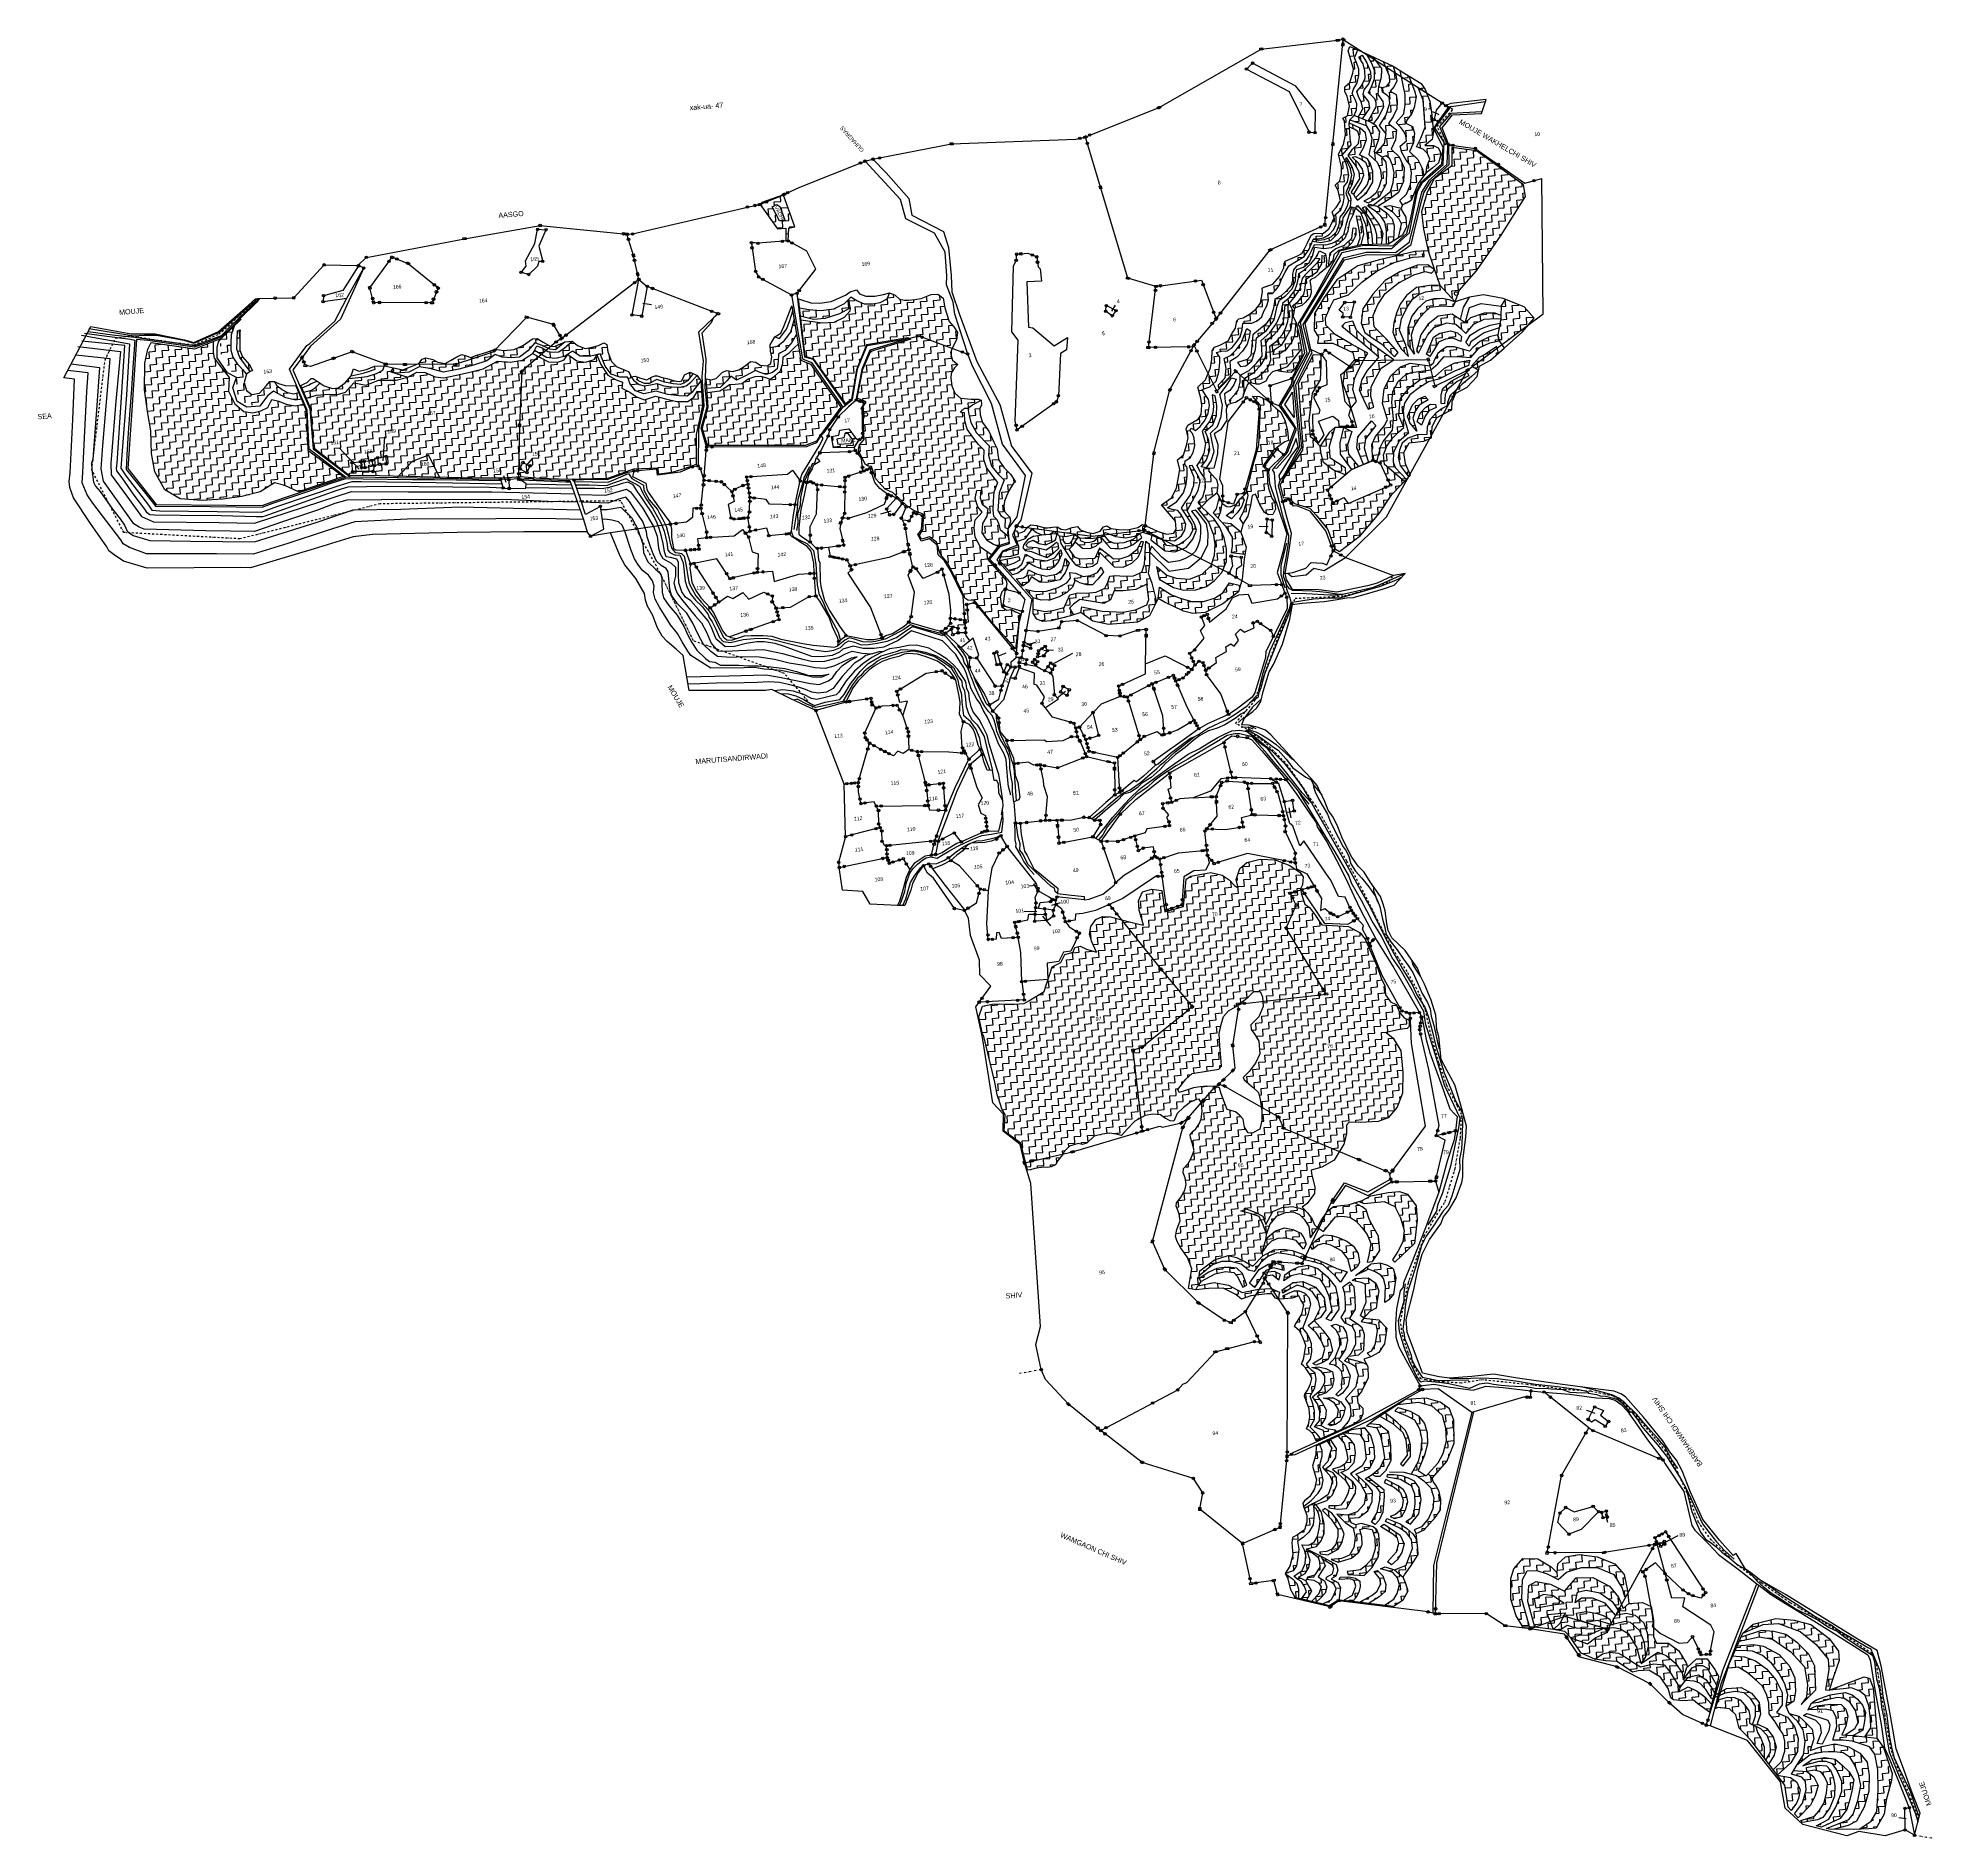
# Model space of a CAD drawing. Header units: metres. Extents: x 307122 to 311809, y 1926082 to 1930533.
import ezdxf

# ---------------------------------------------------------------- set-up
doc = ezdxf.new("R2010")
doc.units = ezdxf.units.M
doc.linetypes.add('DASHDOT', pattern=[1, 0.5, -0.25, 0, -0.25])
doc.linetypes.add('DIVIDE', pattern=[1.25, 0.5, -0.25, 0, -0.25, 0, -0.25])
for name, color, linetype in [('LINE_WATER', 4, 'Continuous'), ('OFF', 1, 'Continuous'), ('POLY_HATCH', 12, 'Continuous'), ('POLY_PARCEL', 6, 'Continuous'), ('POLY_ROAD', 30, 'Continuous'), ('POLY_WATER', 4, 'Continuous'), ('TEXT_MAPOUT', 7, 'Continuous'), ('TEXT_PARCEL', 7, 'Continuous'), ('V_BOUND_LINE', 7, 'Continuous'), ('V_BOUND_STREAM_LINE', 7, 'DASHDOT'), ('V_DIVIDE_LINE', 7, 'DIVIDE')]:
    doc.layers.add(name, color=color, linetype=linetype)
doc.styles.add('TEXT_MAP', font='')
doc.styles.get('TEXT_MAP').set_extended_font_data('Kruti Dev 050')
doc.dimstyles.get("Standard").update_dxf_attribs({"dimtxt": 2.5, "dimasz": 2.5, "dimexe": 1.25, "dimexo": 0.625, "dimtad": 1, "dimdec": 4, "dimdsep": 46, "dimlunit": 6, "dimtxsty": 'Standard', "dimcen": 2.5, "dimadec": 0, "dimazin": 0, "dimtfac": 1, "dimtdec": 4, "dimtmove": 0, "dimatfit": 3, "dimfxl": 1, "dimtolj": 1, "dimtzin": 0, "dimarcsym": 0})

msp = doc.modelspace()

# ---------------------------------------------------------------- hatches: boundary and pattern name
for points in [[(309882, 1928927.2), (309877.3, 1928925.6), (309879.6, 1928918.9), (309884.2, 1928920.4)], [(309923.1, 1928707.7), (309918.2, 1928707.2), (309918.9, 1928700.1), (309923.8, 1928700.6)], [(310179.9, 1928684.3), (310175.6, 1928682), (310178.9, 1928675.7), (310183.2, 1928678.1)], [(309644.7, 1928588.3), (309639.8, 1928587.9), (309640.5, 1928580.8), (309645.3, 1928581.3)], [(309649.5, 1928601.1), (309649.7, 1928596.2), (309656.8, 1928596.4), (309656.6, 1928601.3)], [(310284.2, 1928428.1), (310279.9, 1928425.7), (310283.5, 1928419.5), (310287.7, 1928422)], [(309540.7, 1928339.4), (309535.9, 1928338.3), (309537.5, 1928331.4), (309542.3, 1928332.5)], [(309543.1, 1928349.8), (309544, 1928344.9), (309551, 1928346.3), (309550, 1928351.2)], [(310007.1, 1927906.3), (310003.4, 1927909.5), (309998.7, 1927904.1), (310002.4, 1927900.9)], [(310601.3, 1927821.7), (310600.1, 1927826.5), (310593.2, 1927824.8), (310594.4, 1927820)], [(310614.8, 1927825.1), (310613.6, 1927829.9), (310606.7, 1927828.2), (310607.9, 1927823.4)], [(310174.2, 1927497.9), (310169.8, 1927500.1), (310166.6, 1927493.8), (310170.9, 1927491.6)], [(310188.2, 1927508.8), (310187.9, 1927503.9), (310195, 1927503.4), (310195.3, 1927508.3)]]:
    msp.add_hatch(color=256).paths.add_polyline_path(points)

# ---------------------------------------------------------------- linework, layer by layer
for points in [[(310331.2, 1930529.2), (310338.3, 1930530), (310338.8, 1930525.1), (310331.8, 1930524.3)], [(310347.4, 1930532.8), (310353.3, 1930528.9), (310350.7, 1930524.8), (310344.7, 1930528.6)], [(310142.3, 1930507.1), (310149.4, 1930507.9), (310149.9, 1930503), (310142.9, 1930502.2)], [(310345.1, 1930513.6), (310345.8, 1930520.7), (310350.6, 1930520.2), (310349.9, 1930513.1)], [(309889.2, 1930361.2), (309895.6, 1930364.2), (309897.7, 1930359.8), (309891.3, 1930356.8)], [(309707.1, 1930288.3), (309713.5, 1930291.3), (309715.6, 1930286.9), (309709.1, 1930283.9)], [(309376.9, 1930273.2), (309384, 1930273.5), (309384.2, 1930268.6), (309377.1, 1930268.3)], [(310325.9, 1930273.5), (310325.2, 1930266.5), (310320.4, 1930267), (310321.1, 1930274)], [(309747.5, 1930158.9), (309745.4, 1930165.7), (309750.1, 1930167.1), (309752.2, 1930160.3)], [(308910.5, 1930119.4), (308903.6, 1930117.9), (308902.5, 1930122.7), (308909.4, 1930124.2)], [(308962, 1930146.5), (308968.5, 1930149.4), (308970.5, 1930145), (308964.1, 1930142)], [(310300.5, 1930067), (310301.2, 1930074), (310306.1, 1930073.5), (310305.4, 1930066.5)], [(308172.4, 1930038.2), (308179.4, 1930039.4), (308180.3, 1930034.6), (308173.3, 1930033.4)], [(308574.4, 1930050), (308581.5, 1930050.3), (308581.7, 1930045.4), (308574.6, 1930045.1)], [(310164.2, 1930009.4), (310170.6, 1930012.4), (310172.7, 1930007.9), (310166.2, 1930005)], [(307995.1, 1929994.1), (308001.7, 1929991.5), (307999.9, 1929986.9), (307993.3, 1929989.5)], [(308034.8, 1929978.8), (308041.3, 1929975.9), (308039.3, 1929971.4), (308032.8, 1929974.3)], [(308595.6, 1929998.8), (308597.2, 1929991.9), (308592.4, 1929990.8), (308590.8, 1929997.7)], [(307943.8, 1929919), (307945.6, 1929912.1), (307940.9, 1929910.9), (307939.1, 1929917.7)], [(308112.5, 1929910.4), (308107, 1929914.9), (308110.1, 1929918.7), (308115.6, 1929914.2)], [(308606.2, 1929952.4), (308607.8, 1929945.5), (308603, 1929944.4), (308601.4, 1929951.3)], [(309813.6, 1929942), (309820.4, 1929940), (309819, 1929935.3), (309812.2, 1929937.3)], [(309882.1, 1929920.4), (309889.1, 1929921.3), (309889.8, 1929916.5), (309882.7, 1929915.5)], [(307950.4, 1929874.6), (307948.6, 1929881.5), (307953.3, 1929882.7), (307955.1, 1929875.9)], [(308099.8, 1929875.6), (308092.7, 1929875.6), (308092.7, 1929880.5), (308099.8, 1929880.5)], [(308327.5, 1929845.7), (308334.3, 1929843.8), (308333, 1929839.1), (308326.2, 1929841)], [(308397, 1929828.2), (308400.6, 1929822.1), (308396.4, 1929819.6), (308392.8, 1929825.7)], [(308805.7, 1929847.3), (308799.1, 1929849.8), (308800.9, 1929854.4), (308807.5, 1929851.9)], [(310030.3, 1929837.4), (310034.6, 1929842.9), (310038.5, 1929839.9), (310034.1, 1929834.3)], [(308412.5, 1929789.6), (308418.1, 1929793.9), (308421.1, 1929790), (308415.4, 1929785.7)], [(309303.7, 1929794.3), (309296.8, 1929792.6), (309295.7, 1929797.4), (309302.6, 1929799.1)], [(309975.6, 1929772.2), (309980.2, 1929777.6), (309983.9, 1929774.5), (309979.4, 1929769)], [(307770.8, 1929741), (307775, 1929746.7), (307778.9, 1929743.8), (307774.7, 1929738.1)], [(307848.5, 1929741.7), (307855.2, 1929744), (307856.8, 1929739.4), (307850.1, 1929737)], [(307896.5, 1929760.4), (307903.1, 1929757.9), (307901.4, 1929753.3), (307894.7, 1929755.8)], [(308149.6, 1929726.9), (308156.5, 1929728.3), (308157.5, 1929723.5), (308150.6, 1929722.1)], [(308246.6, 1929759.2), (308251.5, 1929764.3), (308255, 1929760.9), (308250.1, 1929755.8)], [(309863.4, 1929769.6), (309870.5, 1929769.7), (309870.6, 1929764.8), (309863.5, 1929764.7)], [(310379.3, 1929737.7), (310386.4, 1929737.8), (310386.5, 1929732.9), (310379.4, 1929732.8)], [(310560.7, 1929741.6), (310562.3, 1929734.7), (310557.5, 1929733.6), (310555.9, 1929740.5)], [(307779.9, 1929725.6), (307786.9, 1929724.5), (307786.2, 1929719.6), (307779.2, 1929720.7)], [(307978.3, 1929728.2), (307985.4, 1929728.2), (307985.4, 1929723.3), (307978.3, 1929723.3)], [(308025.9, 1929728.1), (308033, 1929728.1), (308033, 1929723.1), (308025.9, 1929723.2)], [(308314, 1929707.9), (308319.4, 1929712.5), (308322.6, 1929708.8), (308317.2, 1929704.2)], [(310082, 1929713), (310087.4, 1929708.3), (310084.1, 1929704.7), (310078.8, 1929709.4)], [(310651.9, 1929711.4), (310657.6, 1929715.6), (310660.5, 1929711.7), (310654.8, 1929707.4)], [(309152.4, 1929637.3), (309159.2, 1929635), (309157.6, 1929630.4), (309150.9, 1929632.6)], [(309916.5, 1929660.6), (309919.8, 1929666.8), (309924.2, 1929664.5), (309920.8, 1929658.3)], [(310035.4, 1929654.7), (310032.3, 1929661.1), (310036.7, 1929663.3), (310039.8, 1929656.9)], [(310570.6, 1929672.2), (310577, 1929675.3), (310579.2, 1929670.9), (310572.8, 1929667.8)], [(308315.2, 1929578.2), (308315, 1929571.1), (308310.1, 1929571.1), (308310.3, 1929578.2)], [(309877.8, 1929503), (309879.5, 1929509.9), (309884.2, 1929508.8), (309882.6, 1929501.9)], [(308308.2, 1929438.6), (308307.6, 1929445.7), (308312.5, 1929446.1), (308313.1, 1929439)], [(309216.4, 1929392.7), (309218.8, 1929399.4), (309223.4, 1929397.8), (309221.1, 1929391.1)], [(308860.9, 1929342.1), (308853.8, 1929341.1), (308853.2, 1929346), (308860.2, 1929347)], [(309103.1, 1929331.2), (309105.5, 1929337.8), (309110.1, 1929336.2), (309107.7, 1929329.5)], [(309537.3, 1929324.2), (309541.4, 1929329.9), (309545.4, 1929327.1), (309541.3, 1929321.3)], [(309854.6, 1929319.4), (309860.9, 1929316.2), (309858.7, 1929311.8), (309852.4, 1929315)], [(309097.1, 1929278.4), (309104.1, 1929279.6), (309104.9, 1929274.7), (309097.9, 1929273.6)], [(309113, 1929293.7), (309114.6, 1929286.8), (309109.8, 1929285.7), (309108.3, 1929292.7)], [(309258.6, 1929263.4), (309265.2, 1929266), (309267.1, 1929261.5), (309260.5, 1929258.8)], [(309275.1, 1929283.6), (309276.3, 1929276.6), (309271.4, 1929275.8), (309270.3, 1929282.8)], [(309276.1, 1929252.9), (309274.5, 1929259.8), (309279.3, 1929260.9), (309280.9, 1929254)], [(309086.3, 1929252.2), (309093.2, 1929250.9), (309092.3, 1929246), (309085.3, 1929247.4)], [(309096.6, 1929250.1), (309103.6, 1929248.6), (309102.5, 1929243.8), (309095.6, 1929245.3)], [(309275.3, 1929212.9), (309279, 1929219), (309283.2, 1929216.4), (309279.5, 1929210.4)], [(309487.7, 1929233.5), (309492.4, 1929228.1), (309488.7, 1929224.9), (309484, 1929230.2)], [(309499.7, 1929238), (309504.4, 1929232.7), (309500.7, 1929229.4), (309496, 1929234.7)], [(310114.7, 1929180.8), (310121.8, 1929181.1), (310122, 1929176.2), (310114.9, 1929175.9)], [(308880, 1929071.3), (308886.7, 1929073.6), (308888.3, 1929069), (308881.6, 1929066.7)], [(309837.6, 1929070.2), (309844.7, 1929070.9), (309845.1, 1929066), (309838.1, 1929065.3)], [(309858.8, 1929051.3), (309858.9, 1929058.4), (309863.8, 1929058.3), (309863.7, 1929051.2)], [(309938.3, 1928927.9), (309935.5, 1928934.4), (309940, 1928936.3), (309942.8, 1928929.8)], [(309879.6, 1928918.9), (309877.3, 1928925.6), (309882, 1928927.2), (309884.2, 1928920.4)], [(309697.7, 1928790.5), (309693.8, 1928796.5), (309697.9, 1928799.2), (309701.8, 1928793.2)], [(309735, 1928763.2), (309728.1, 1928764.7), (309729.1, 1928769.5), (309736, 1928768)], [(309765.6, 1928746.5), (309772.5, 1928744.9), (309771.4, 1928740.1), (309764.5, 1928741.7)], [(309781.1, 1928722.3), (309780.7, 1928729.4), (309785.6, 1928729.6), (309786, 1928722.5)], [(309918.9, 1928700.1), (309918.2, 1928707.2), (309923.1, 1928707.7), (309923.8, 1928700.6)], [(310020, 1928658.4), (310027.1, 1928658.8), (310027.4, 1928653.9), (310020.3, 1928653.5)], [(310178.9, 1928675.7), (310175.6, 1928682), (310179.9, 1928684.3), (310183.2, 1928678.1)], [(310033.3, 1928640.2), (310032.9, 1928647.3), (310037.8, 1928647.5), (310038.2, 1928640.4)], [(309640.5, 1928580.8), (309639.8, 1928587.9), (309644.7, 1928588.3), (309645.3, 1928581.3)], [(309656.8, 1928596.4), (309649.7, 1928596.2), (309649.5, 1928601.1), (309656.6, 1928601.3)], [(309997.5, 1928525.5), (310004.6, 1928526.2), (310005, 1928521.3), (309998, 1928520.6)], [(310221.9, 1928416.9), (310215.2, 1928414.8), (310213.7, 1928419.5), (310220.4, 1928421.6)], [(310283.5, 1928419.5), (310279.9, 1928425.7), (310284.2, 1928428.1), (310287.7, 1928422)], [(310236.3, 1928390.7), (310233.5, 1928384.2), (310229, 1928386.1), (310231.8, 1928392.6)], [(309537.5, 1928331.4), (309535.9, 1928338.3), (309540.7, 1928339.4), (309542.3, 1928332.5)], [(309551, 1928346.3), (309544, 1928344.9), (309543.1, 1928349.8), (309550, 1928351.2)], [(310208.3, 1928335.7), (310212, 1928329.6), (310207.8, 1928327.1), (310204.1, 1928333.1)], [(310417.7, 1928301.3), (310423.1, 1928305.8), (310426.2, 1928302), (310420.8, 1928297.5)], [(309898.5, 1928233.6), (309903, 1928228.1), (309899.3, 1928225), (309894.7, 1928230.4)], [(309975.5, 1928133.3), (309970.9, 1928138.8), (309974.7, 1928141.9), (309979.2, 1928136.4)], [(310085.2, 1928145.8), (310092.2, 1928146.6), (310092.8, 1928141.8), (310085.7, 1928141)], [(310310.4, 1928166.7), (310303.4, 1928165.9), (310302.8, 1928170.8), (310309.9, 1928171.6)], [(309847.5, 1928036.8), (309853.1, 1928041.3), (309856.2, 1928037.5), (309850.6, 1928033)], [(310077.6, 1928045.6), (310078.3, 1928038.6), (310073.5, 1928038), (310072.7, 1928045.1)], [(309831.1, 1928033), (309831.9, 1928025.9), (309827, 1928025.4), (309826.2, 1928032.4)], [(310037.3, 1927944.8), (310042.4, 1927949.8), (310045.8, 1927946.3), (310040.8, 1927941.3)], [(310057.3, 1927956.7), (310051.4, 1927952.7), (310048.6, 1927956.8), (310054.6, 1927960.8)], [(310071.8, 1927978.8), (310076.9, 1927983.8), (310080.3, 1927980.3), (310075.3, 1927975.3)], [(309998.7, 1927904.1), (310003.4, 1927909.5), (310007.1, 1927906.3), (310002.4, 1927900.9)], [(310026.7, 1927936.6), (310031.5, 1927941.9), (310035.1, 1927938.6), (310030.4, 1927933.4)], [(310057.3, 1927937.4), (310051.1, 1927940.7), (310053.4, 1927945), (310059.7, 1927941.7)], [(309944.4, 1927849.6), (309949.5, 1927854.4), (309952.9, 1927850.9), (309947.7, 1927846)], [(309961.6, 1927861.3), (309966.3, 1927866.7), (309970, 1927863.5), (309965.3, 1927858.1)], [(310190.4, 1927861), (310184.2, 1927864.5), (310186.7, 1927868.8), (310192.8, 1927865.2)], [(309847.4, 1927830.7), (309854.2, 1927832.7), (309855.6, 1927828), (309848.8, 1927826)], [(309948.5, 1927836.8), (309951.7, 1927843.2), (309956.1, 1927841), (309952.9, 1927834.6)], [(310199.1, 1927841), (310205.6, 1927838.3), (310203.7, 1927833.8), (310197.2, 1927836.5)], [(310593.2, 1927824.8), (310600.1, 1927826.5), (310601.3, 1927821.7), (310594.4, 1927820)], [(310606.7, 1927828.2), (310613.6, 1927829.9), (310614.8, 1927825.1), (310607.9, 1927823.4)], [(309675.6, 1927780), (309682.4, 1927782.1), (309683.8, 1927777.3), (309677, 1927775.3)], [(310385.5, 1927763.2), (310392, 1927760.4), (310390.2, 1927755.9), (310383.6, 1927758.6)], [(309559.3, 1927747.6), (309557.7, 1927754.5), (309562.5, 1927755.6), (309564.1, 1927748.7)], [(309573.9, 1927757.1), (309580.8, 1927758.6), (309581.9, 1927753.9), (309575, 1927752.3)], [(310451.3, 1927735.7), (310457.8, 1927732.9), (310455.9, 1927728.4), (310449.4, 1927731.1)], [(310474.5, 1927733.3), (310470.3, 1927727.5), (310466.3, 1927730.4), (310470.5, 1927736.2)], [(310582.4, 1927718.5), (310580.7, 1927711.6), (310576, 1927712.7), (310577.6, 1927719.7)], [(310484.4, 1927701.9), (310477.3, 1927701.7), (310477.2, 1927706.6), (310484.3, 1927706.8)], [(310560.4, 1927708.4), (310567.5, 1927708.6), (310567.6, 1927703.7), (310560.5, 1927703.5)], [(310318.6, 1927657.8), (310322.6, 1927663.7), (310326.6, 1927660.9), (310322.7, 1927655.1)], [(309873.6, 1927553.8), (309875.4, 1927560.6), (309880.2, 1927559.4), (309878.3, 1927552.5)], [(309907.2, 1927492.3), (309912.2, 1927487.3), (309908.7, 1927483.8), (309903.7, 1927488.8)], [(310166.6, 1927493.8), (310169.8, 1927500.1), (310174.2, 1927497.9), (310170.9, 1927491.6)], [(310172.9, 1927509.8), (310180, 1927509.3), (310179.6, 1927504.4), (310172.6, 1927504.9)], [(310195, 1927503.4), (310187.9, 1927503.9), (310188.2, 1927508.8), (310195.3, 1927508.3)], [(310231.6, 1927506), (310238.7, 1927505.5), (310238.4, 1927500.6), (310231.3, 1927501.1)], [(310256.8, 1927517.5), (310253.7, 1927511.1), (310249.3, 1927513.2), (310252.3, 1927519.6)], [(310151.2, 1927464.4), (310154.5, 1927470.7), (310158.9, 1927468.4), (310155.6, 1927462.1)], [(309989.1, 1927409.1), (309995, 1927405.2), (309992.2, 1927401.1), (309986.3, 1927405.1)], [(310073.8, 1927353.5), (310066.8, 1927354.6), (310067.5, 1927359.4), (310074.6, 1927358.3)], [(310211.7, 1927375.9), (310207.8, 1927381.8), (310211.9, 1927384.5), (310215.8, 1927378.6)], [(310058, 1927293.8), (310065, 1927294.7), (310065.6, 1927289.8), (310058.6, 1927288.9)], [(310142.7, 1927303.7), (310139.6, 1927310.1), (310144, 1927312.2), (310147.1, 1927305.9)], [(310028.7, 1927285.7), (310035.6, 1927287.5), (310036.8, 1927282.8), (310029.9, 1927281)], [(309668.3, 1927158.5), (309673.8, 1927154.1), (309670.7, 1927150.2), (309665.2, 1927154.7)], [(309849.1, 1927014.2), (309855.9, 1927012.1), (309854.4, 1927007.4), (309847.6, 1927009.5)], [(310212.8, 1927028.6), (310212.1, 1927021.6), (310207.3, 1927022), (310208, 1927029.1)], [(309991.9, 1926891.8), (309992, 1926898.9), (309996.9, 1926898.8), (309996.8, 1926891.7)], [(310189.8, 1926847.1), (310190.5, 1926854.1), (310195.4, 1926853.6), (310194.7, 1926846.6)], [(310101.8, 1926814.2), (310103.3, 1926807.3), (310098.5, 1926806.2), (310097, 1926813.2)], [(310850, 1926784), (310851.3, 1926791), (310856.1, 1926790.1), (310854.8, 1926783.1)], [(310990.1, 1926789.8), (310997.1, 1926791), (310997.9, 1926786.1), (310990.9, 1926785)], [(310117.2, 1926712.9), (310124.2, 1926713.9), (310124.9, 1926709), (310117.9, 1926708)], [(310180.8, 1926716.7), (310173.8, 1926715.7), (310173.1, 1926720.6), (310180.1, 1926721.6)], [(310187.9, 1926688.4), (310189.8, 1926681.6), (310185.1, 1926680.3), (310183.2, 1926687.1)], [(310312.4, 1926653.2), (310318.1, 1926657.4), (310321, 1926653.5), (310315.3, 1926649.2)], [(310334.2, 1926671.7), (310341.3, 1926670.8), (310340.7, 1926666), (310333.6, 1926666.8)], [(310573.2, 1926639), (310580.3, 1926639), (310580.3, 1926634.1), (310573.2, 1926634.1)], [(311026.9, 1926645.8), (311030.3, 1926652), (311034.6, 1926649.6), (311031.2, 1926643.4)], [(310746, 1926609.8), (310753.1, 1926608.9), (310752.5, 1926604), (310745.4, 1926604.9)], [(310893.1, 1926632.8), (310900.2, 1926633.5), (310900.7, 1926628.6), (310893.6, 1926627.9)], [(311007.3, 1926599.9), (311003.8, 1926593.7), (310999.5, 1926596.1), (311003, 1926602.3)], [(310901.1, 1926573.7), (310897.1, 1926579.6), (310901.1, 1926582.4), (310905.1, 1926576.5)], [(310931.2, 1926538.3), (310935.2, 1926532.4), (310931.1, 1926529.7), (310927.1, 1926535.5)], [(311023.9, 1926508.9), (311030.2, 1926505.6), (311027.9, 1926501.2), (311021.6, 1926504.5)], [(311106.5, 1926467.1), (311111.6, 1926462.2), (311108.1, 1926458.7), (311103.1, 1926463.7)], [(311155.9, 1926411.7), (311150.8, 1926416.6), (311154.2, 1926420.2), (311159.3, 1926415.2)]]:
    msp.add_lwpolyline(points, close=True)
for centre, radius in [((310109.6, 1930455.7), 3.04), ((310124.7, 1930470.4), 3.04), ((310593.3, 1930372.1), 3.04), ((310602.4, 1930365.3), 3.04), ((309722.1, 1930292.7), 3.04), ((310264.2, 1930299.8), 3.04), ((310279.2, 1930298.5), 3.04), ((310573.4, 1930330.8), 3.04), ((310583.8, 1930326.2), 3.04), ((309697.7, 1930284.6), 3.04), ((309716, 1930272), 3.04), ((310610.1, 1930268.3), 3.04), ((310619.8, 1930267), 3.04), ((310675.2, 1930259.7), 3.04), ((309155.4, 1930223.5), 3.04), ((309166.6, 1930228), 3.04), ((309186.2, 1930233), 3.04), ((309202.7, 1930235.9), 3.04), ((310732.2, 1930219.8), 3.04), ((308975.6, 1930150), 3.04), ((310820.4, 1930180), 3.04), ((308876, 1930114.5), 3.04), ((308894.7, 1930118.5), 3.04), ((308357.3, 1930059.5), 3.04), ((308363.5, 1930069), 3.04), ((308377.8, 1930058.4), 3.04), ((310292.9, 1930065.5), 3.04), ((310305.2, 1930088.6), 3.04), ((308569.5, 1930048.5), 3.04), ((308581.9, 1930035), 3.04), ((308592.1, 1930048.2), 3.04), ((308885.6, 1930026.2), 3.04), ((308887.4, 1930013.8), 3.04), ((308902, 1930024.9), 3.04), ((308962.5, 1930029.6), 3.04), ((308976.9, 1930030.7), 3.04), ((308986, 1930025.8), 3.04), ((307829.6, 1929971.6), 3.04), ((307914.6, 1929969.3), 3.04), ((307927.3, 1929964), 3.04), ((307934.1, 1929990.2), 3.04), ((307990, 1929980.3), 3.04), ((308009.2, 1929985.9), 3.04), ((308369.8, 1929980.3), 3.04), ((308596.7, 1929982.8), 3.04), ((309540.3, 1929982.7), 3.04), ((309541.7, 1929998), 3.04), ((309551.9, 1929998.9), 3.04), ((309580.2, 1929995.8), 3.04), ((309591, 1929991.4), 3.04), ((309593, 1929978.3), 3.04), ((308101.9, 1929922.2), 3.04), ((308316.5, 1929953.1), 3.04), ((308335.3, 1929947.9), 3.04), ((308597.1, 1929927.8), 3.04), ((308607.5, 1929935.8), 3.04), ((308628.2, 1929918.4), 3.04), ((308641.2, 1929913.3), 3.04), ((308896.1, 1929955.4), 3.04), ((308903.9, 1929941.4), 3.04), ((308914, 1929935.9), 3.04), ((309897.1, 1929919.9), 3.04), ((309983.5, 1929931.5), 3.04), ((310002.5, 1929922.8), 3.04), ((307708.5, 1929889.4), 3.04), ((307754.4, 1929890.2), 3.04), ((307827, 1929880.7), 3.04), ((307828.1, 1929895.4), 3.04), ((307949.3, 1929888.5), 3.04), ((307966.4, 1929878.6), 3.04), ((308081.8, 1929878.1), 3.04), ((308099.8, 1929886.8), 3.04), ((308107.3, 1929904.9), 3.04), ((308985, 1929897.3), 3.04), ((308998.6, 1929901.4), 3.04), ((309003.8, 1929908), 3.04), ((309763.3, 1929870.8), 3.04), ((309884.7, 1929908.7), 3.04), ((310352.8, 1929878.7), 3.04), ((310376, 1929879.6), 3.04), ((310628.3, 1929900.6), 4.63), ((308590.6, 1929847.9), 3.04), ((308614.5, 1929844.7), 3.04), ((308787.5, 1929856.9), 3.04), ((309761.3, 1929856.8), 3.04), ((309777.9, 1929845.7), 3.04), ((309787.1, 1929858.5), 3.04), ((310024.7, 1929827.1), 3.04), ((310028.5, 1929854.1), 3.04), ((310045.4, 1929852.6), 3.04), ((310347.7, 1929842.8), 3.04), ((310366.6, 1929842.1), 3.04), ((308403.2, 1929781), 3.04), ((308412.4, 1929797.3), 3.04), ((308427.1, 1929797.7), 3.04), ((309307.3, 1929793), 3.04), ((309868.7, 1929780.8), 3.04), ((309987.7, 1929782.8), 3.04), ((307779.4, 1929731.5), 3.04), ((309407.4, 1929756), 3.04), ((309420.4, 1929751.1), 3.04), ((309884.6, 1929767.5), 3.04), ((309966.5, 1929768.9), 3.04), ((309972.4, 1929759.5), 3.04), ((309987, 1929758.7), 3.04), ((310295.4, 1929750), 3.04), ((310304.6, 1929760.1), 3.04), ((310314.2, 1929753.6), 3.04), ((310221.6, 1929691), 3.04), ((310366.4, 1929718.6), 3.04), ((309144.9, 1929637.3), 3.04), ((309639.6, 1929633), 3.04), ((309644.6, 1929648.2), 3.04), ((310101.8, 1929632.8), 3.04), ((310109.5, 1929643), 3.04), ((310119.3, 1929637.9), 3.04), ((310128.1, 1929633.4), 3.04), ((310161.5, 1929639.6), 3.04), ((310168, 1929673.2), 3.04), ((310279.9, 1929651.6), 3.04), ((310284.8, 1929659.6), 3.04), ((310289.9, 1929667.9), 3.04), ((309100.4, 1929595.5), 3.04), ((309159.8, 1929617.2), 3.04), ((309164.7, 1929630.5), 3.04), ((309168.5, 1929601.8), 4.63), ((309632.9, 1929628.2), 3.04), ((310136.6, 1929629.1), 3.04), ((310141.1, 1929614.3), 3.04), ((310171.8, 1929630.5), 3.04), ((309075.6, 1929548.5), 3.04), ((309079.1, 1929563.9), 3.04), ((309153.1, 1929539.7), 3.04), ((309160.7, 1929555), 3.04), ((309160.9, 1929544.2), 3.04), ((309540.2, 1929574.6), 3.04), ((309542.5, 1929563.4), 3.04), ((309555, 1929572.4), 3.04), ((310273.3, 1929561.6), 3.04), ((310273.6, 1929552.6), 3.04), ((310279.9, 1929543), 3.04), ((310358.7, 1929573.2), 3.04), ((310370.2, 1929584.2), 3.04), ((310372.2, 1929573.6), 3.04), ((307962, 1929494.8), 3.04), ((307982.3, 1929498.1), 3.04), ((308774.3, 1929513.4), 3.04), ((308775, 1929521.6), 3.04), ((308788.4, 1929521.7), 3.04), ((309055, 1929506.8), 3.04), ((309128.2, 1929509.7), 3.04), ((309142.8, 1929512.6), 3.04), ((309147.9, 1929505.9), 3.04), ((310185.1, 1929516), 3.04), ((310201.7, 1929502.5), 3.04), ((307898.8, 1929482.5), 3.04), ((307899.9, 1929460.4), 3.04), ((307919.4, 1929485.1), 3.04), ((307922.2, 1929469.9), 3.04), ((307928.5, 1929486.1), 3.04), ((307930.7, 1929470.4), 3.04), ((307947.5, 1929488.3), 3.04), ((307950.5, 1929460.8), 3.04), ((307953.3, 1929475.1), 3.04), ((307966.3, 1929478.8), 3.04), ((307983, 1929479.6), 3.04), ((308310.6, 1929455.2), 3.04), ((308313.3, 1929467.3), 3.04), ((308320.9, 1929483), 3.04), ((308330.8, 1929457.6), 3.04), ((308338.2, 1929474.8), 3.04), ((308595.4, 1929461.8), 3.04), ((308604.8, 1929462.5), 3.04), ((308739.9, 1929472.3), 3.04), ((308753.8, 1929474.2), 3.04), ((308759.2, 1929467.9), 3.04), ((308769.4, 1929450.6), 3.04), ((308873.9, 1929447.3), 3.04), ((308884.8, 1929448.1), 3.04), ((309117.5, 1929446.3), 3.04), ((309126.5, 1929449.3), 3.04), ((309156, 1929459.2), 3.04), ((309160.4, 1929471.3), 3.04), ((309164.2, 1929462.2), 3.04), ((309171.2, 1929465.1), 3.04), ((309179.1, 1929468.4), 3.04), ((309182.7, 1929457.7), 3.04), ((310154, 1929474), 3.04), ((310163.4, 1929465.2), 3.04), ((310422.3, 1929488.1), 3.04), ((310429.8, 1929485.4), 3.04), ((310439.7, 1929481.8), 3.04), ((308265.4, 1929441.7), 3.04), ((308272, 1929419.8), 3.04), ((308286.1, 1929440.8), 3.04), ((308286.9, 1929418.6), 3.04), ((308315, 1929440.5), 3.04), ((308447.1, 1929439.9), 3.04), ((308767.3, 1929427.8), 3.04), ((308768.5, 1929439.1), 3.04), ((308781.4, 1929437.9), 3.04), ((308798.5, 1929436.4), 3.04), ((308811.5, 1929435.2), 3.04), ((308818.7, 1929428.5), 3.04), ((308837.9, 1929410.6), 3.04), ((308840.1, 1929400.5), 3.04), ((308844.8, 1929416.7), 3.04), ((308865.1, 1929426.1), 3.04), ((308875.6, 1929437.8), 3.04), ((308877.1, 1929429), 3.04), ((308878.5, 1929420.1), 3.04), ((308880.5, 1929407.4), 3.04), ((309006.6, 1929437.5), 3.04), ((309022.8, 1929433.6), 3.04), ((309031.7, 1929435.5), 3.04), ((309038.5, 1929432.3), 3.04), ((309047.2, 1929428.2), 3.04), ((309049.5, 1929416.1), 3.04), ((309059.6, 1929427.1), 3.04), ((309104.3, 1929423.2), 3.04), ((309116.3, 1929410), 3.04), ((309116.4, 1929422.2), 3.04), ((309117.1, 1929438), 3.04), ((309223, 1929403.8), 3.04), ((309231.1, 1929400.7), 3.04), ((310050.8, 1929400), 3.04), ((310086.5, 1929404), 3.04), ((310103.4, 1929406.7), 3.04), ((310106.4, 1929417.3), 3.04), ((310310, 1929414.7), 3.04), ((310315.4, 1929401.9), 3.04), ((310319.1, 1929422.4), 3.04), ((310454.1, 1929422.1), 3.04), ((310459.8, 1929439.7), 3.04), ((310465.8, 1929427.2), 3.04), ((308512.5, 1929374.5), 3.04), ((308750.5, 1929369.9), 3.04), ((308760.8, 1929369.9), 3.04), ((308761.7, 1929377.9), 3.04), ((308764.1, 1929356.4), 3.04), ((308881.1, 1929360.6), 3.04), ((308881.9, 1929386.8), 3.04), ((308882.2, 1929396.6), 3.04), ((308892.5, 1929395.3), 3.04), ((308981.8, 1929378.7), 3.04), ((308993.6, 1929378.5), 3.04), ((309116.1, 1929357.4), 3.04), ((309220, 1929368.1), 3.04), ((309227.4, 1929353.6), 3.04), ((309237.6, 1929354.5), 3.04), ((309244.3, 1929395.5), 3.04), ((309258.6, 1929381.8), 3.04), ((309268.3, 1929372.9), 3.04), ((309286.8, 1929358.5), 3.04), ((309294, 1929356.2), 3.04), ((309308.3, 1929351.6), 3.04), ((310050.8, 1929387.6), 3.04), ((310064.9, 1929383.6), 3.04), ((310199.4, 1929386), 3.04), ((310205.9, 1929389), 3.04), ((310213.6, 1929392.6), 3.04), ((310220.6, 1929382.5), 3.04), ((310319.2, 1929392.9), 3.04), ((310323.2, 1929383.3), 3.04), ((310333.3, 1929388), 3.04), ((308685.4, 1929330.5), 3.04), ((308699.2, 1929332.1), 3.04), ((308775.2, 1929310.7), 3.04), ((308835.2, 1929345.5), 3.04), ((308842.7, 1929343.3), 3.04), ((308866.9, 1929345.4), 3.04), ((308871.2, 1929308.3), 3.04), ((308877.1, 1929346.8), 3.04), ((308880.8, 1929323.8), 3.04), ((308882.5, 1929313), 3.04), ((308896.4, 1929315.9), 3.04), ((308972, 1929306.4), 3.04), ((308979, 1929307.1), 3.04), ((309110.9, 1929345.8), 3.04), ((309125.3, 1929344.7), 3.04), ((309256.6, 1929345.4), 3.04), ((309264.6, 1929329.3), 3.04), ((309266.8, 1929319.8), 3.04), ((309275.4, 1929338.5), 3.04), ((309281.8, 1929349.8), 3.04), ((309555.5, 1929323.8), 3.04), ((309843.9, 1929314.2), 3.04), ((309859.4, 1929326.4), 3.04), ((309867, 1929310.3), 3.04), ((310158.9, 1929309.6), 3.04), ((310160.4, 1929343), 3.04), ((310173.4, 1929340.5), 3.04), ((308488.1, 1929300.7), 3.04), ((308722.7, 1929266.1), 3.04), ((308735.7, 1929267.1), 3.04), ((308745.5, 1929267.9), 3.04), ((308755.2, 1929278.1), 3.04), ((308756.3, 1929268.7), 3.04), ((308775.2, 1929297.2), 3.04), ((308784.6, 1929297.8), 3.04), ((308878.9, 1929298.5), 3.04), ((308928.8, 1929302.1), 3.04), ((309031.1, 1929286.4), 3.04), ((309031.2, 1929303.3), 3.04), ((309048.9, 1929270.6), 3.04), ((309058.9, 1929271.3), 3.04), ((309113.9, 1929278.7), 3.04), ((309275.3, 1929267.4), 3.04), ((310172, 1929300.4), 3.04), ((310319.7, 1929276.6), 3.04), ((310324.2, 1929264.5), 3.04), ((308735.4, 1929231.7), 3.04), ((308743.8, 1929233.5), 3.04), ((308749.7, 1929224.3), 3.04), ((308892.2, 1929209.7), 3.04), ((308900.5, 1929211.6), 3.04), ((308900.8, 1929220.2), 3.04), ((308914.3, 1929212.5), 3.04), ((309080.1, 1929251.1), 3.04), ((309110.9, 1929244.5), 3.04), ((309121.7, 1929242.2), 3.04), ((309129.8, 1929227.5), 3.04), ((309133.2, 1929217.7), 3.04), ((309142.9, 1929230.3), 3.04), ((309285.2, 1929224.4), 3.04), ((309293.1, 1929220.3), 3.04), ((309345.8, 1929211.5), 3.04), ((309357.1, 1929219.6), 3.04), ((310071.7, 1929251.3), 3.04), ((310096.8, 1929248.4), 3.04), ((310318.4, 1929251.8), 3.04), ((310342.7, 1929254.2), 3.04), ((308824.7, 1929207.9), 3.04), ((308832.6, 1929195.9), 3.04), ((308841, 1929197.8), 3.04), ((309030.4, 1929208.6), 3.04), ((309040.5, 1929209.2), 3.04), ((309041.5, 1929196.7), 3.04), ((309361.2, 1929204.8), 3.04), ((309513.8, 1929169.8), 3.04), ((310066.6, 1929209.3), 3.04), ((310084, 1929198.8), 3.04), ((310183.7, 1929180.7), 3.04), ((310196.6, 1929181.2), 3.04), ((308783.7, 1929123.7), 3.04), ((308791, 1929160), 3.04), ((308794.7, 1929131.1), 3.04), ((308797.8, 1929149.3), 3.04), ((308805.1, 1929138), 3.04), ((308926, 1929157.9), 3.04), ((308937.1, 1929138.5), 3.04), ((308937.7, 1929152.7), 3.04), ((308946.9, 1929122.8), 3.04), ((308963.5, 1929124), 3.04), ((309028.9, 1929151.4), 3.04), ((309045, 1929153), 3.04), ((309417.9, 1929131.8), 3.04), ((309419.1, 1929118.3), 3.04), ((309437.3, 1929136.6), 3.04), ((309446.1, 1929125.9), 3.04), ((309508.4, 1929128.7), 3.04), ((309548.2, 1929160.4), 3.04), ((310195.6, 1929153), 3.04), ((310204.8, 1929159.8), 3.04), ((310209.1, 1929149.9), 3.04), ((308939.7, 1929089.5), 3.04), ((308949.3, 1929113.2), 3.04), ((308951.5, 1929104.2), 3.04), ((308953.9, 1929094.5), 3.04), ((309274.9, 1929088.2), 3.04), ((309280.7, 1929101.7), 3.04), ((309366.4, 1929072.7), 3.04), ((309377.7, 1929097.9), 3.04), ((309378.2, 1929085.1), 3.04), ((309380, 1929070.2), 3.04), ((309383.6, 1929076), 3.04), ((309388.9, 1929096.3), 3.04), ((309396.7, 1929073.2), 3.04), ((309402.2, 1929094.3), 3.04), ((309412.4, 1929109), 3.04), ((309413.4, 1929092.7), 3.04), ((309413.8, 1929087.4), 3.04), ((309414.5, 1929074), 3.04), ((309555.2, 1929114.9), 3.04), ((309645.8, 1929073.6), 3.04), ((309652.7, 1929089.4), 3.04), ((309691.7, 1929092), 3.04), ((309861.6, 1929070.1), 3.04), ((309998.2, 1929101), 3.04), ((310004.9, 1929104.1), 3.04), ((310012.5, 1929107.7), 3.04), ((310015.6, 1929097.3), 3.04), ((310126.2, 1929086.4), 3.04), ((310136.5, 1929090.2), 3.04), ((310144.9, 1929084.5), 3.04), ((308872.2, 1929066), 3.04), ((309101.4, 1929040.8), 3.04), ((309119.7, 1929055.1), 3.04), ((309205.9, 1929057.6), 3.04), ((309209, 1929049.4), 3.04), ((309355.8, 1929065.7), 3.04), ((309365.6, 1929060.9), 3.04), ((309383.6, 1929057.5), 3.04), ((309396.9, 1929061.8), 3.04), ((309415, 1929062.1), 3.04), ((309531, 1929023.1), 3.04), ((309558.3, 1929030.5), 3.04), ((309559.7, 1929038.5), 3.04), ((309564.6, 1929067.6), 3.04), ((309575.3, 1929032.8), 3.04), ((309576.1, 1929023.5), 3.04), ((309594.1, 1929065.4), 3.04), ((309603.8, 1929022.9), 3.04), ((309611.9, 1929028.2), 3.04), ((309762.8, 1929055), 3.04), ((309796.9, 1929053.8), 3.04), ((310169.4, 1929067.8), 3.04), ((310176.2, 1929053), 3.04), ((309424.3, 1928977.1), 3.04), ((309426.4, 1929000.7), 3.04), ((309442.7, 1928999.4), 3.04), ((309485.5, 1929011.2), 3.04), ((309492.3, 1929014.7), 3.04), ((309492.6, 1928982.9), 3.04), ((309501.4, 1928984.3), 3.04), ((309518.3, 1928983.3), 3.04), ((309527.6, 1928977.5), 3.04), ((309537.5, 1928977), 3.04), ((309541.3, 1929010.7), 3.04), ((309547.8, 1928979.2), 3.04), ((309547.8, 1928987.9), 3.04), ((309553.3, 1929000.6), 3.04), ((309556.2, 1929017.6), 3.04), ((309563.7, 1928984.3), 3.04), ((309566.1, 1928995.7), 3.04), ((309580.9, 1928989.3), 3.04), ((309586.2, 1928996.4), 3.04), ((309588.7, 1928982.9), 3.04), ((309593.1, 1928990.5), 3.04), ((309593.5, 1929002.9), 3.04), ((309594.7, 1929010), 3.04), ((309595.9, 1929017.7), 3.04), ((309608.7, 1929005), 3.04), ((309617.3, 1929017.5), 3.04), ((309619.1, 1928978.1), 3.04), ((309625.4, 1928987), 3.04), ((309635.4, 1928980.8), 3.04), ((309964.1, 1928976.5), 3.04), ((309969.2, 1929011.1), 3.04), ((309974.2, 1928999.9), 3.04), ((309978.2, 1928991.1), 3.04), ((309981.4, 1929019.4), 3.04), ((309982.1, 1928982.4), 3.04), ((309992.3, 1928991.5), 3.04), ((310001.8, 1928988), 3.04), ((310004.7, 1928980.5), 3.04), ((309342.6, 1928965.9), 3.04), ((309356.7, 1928967.8), 3.04), ((309365.3, 1928962.1), 3.04), ((309381.7, 1928951.2), 3.04), ((309488.4, 1928930.1), 3.04), ((309505.3, 1928930.8), 3.04), ((309509.8, 1928965.3), 3.04), ((309516.7, 1928960.1), 3.04), ((309537.9, 1928949.6), 3.04), ((309610.7, 1928968.4), 3.04), ((309625.7, 1928962.3), 3.04), ((309629.8, 1928971.1), 3.04), ((309656.5, 1928929.2), 3.04), ((309793.4, 1928930.2), 3.04), ((309803, 1928934.6), 3.04), ((309868.1, 1928931.4), 3.04), ((309876.5, 1928935.8), 3.04), ((309885.7, 1928939.5), 3.04), ((309916.7, 1928951.9), 3.04), ((309928.9, 1928956.8), 3.04), ((309931.8, 1928949.7), 3.04), ((309934.6, 1928942.7), 3.04), ((309942.6, 1928946.1), 3.04), ((309952.7, 1928950.3), 3.04), ((309961.9, 1928959.2), 3.04), ((309966.9, 1928964), 3.04), ((309974.4, 1928971.2), 3.04), ((310009, 1928969.5), 3.04), ((310010.9, 1928958.4), 3.04), ((310016.5, 1928975), 3.04), ((309119.3, 1928890.8), 3.04), ((309128.1, 1928892.1), 3.04), ((309170.9, 1928898.2), 3.04), ((309181.3, 1928899.7), 3.04), ((309183, 1928890.7), 3.04), ((309184.4, 1928883.8), 3.04), ((309235.8, 1928882.3), 3.04), ((309245.1, 1928917.4), 3.04), ((309245.7, 1928882.7), 3.04), ((309247.6, 1928907.9), 3.04), ((309254.3, 1928923.1), 3.04), ((309474.1, 1928883.8), 3.04), ((309502.7, 1928919.5), 3.04), ((309604.1, 1928887.5), 3.04), ((309634.7, 1928908.6), 3.04), ((309650, 1928915.8), 3.04), ((309666.2, 1928907.2), 3.04), ((309671.4, 1928920.8), 3.04), ((309795.3, 1928919.5), 3.04), ((309796.6, 1928912.6), 3.04), ((309797.9, 1928905.4), 3.04), ((309807.2, 1928904.3), 3.04), ((309814.7, 1928903.4), 3.04), ((309817.8, 1928893.5), 3.04), ((309824, 1928908.3), 3.04), ((309045.2, 1928869.8), 3.04), ((309193.8, 1928876.1), 3.04), ((309201.7, 1928878.6), 3.04), ((309251.9, 1928871.1), 3.04), ((309410.1, 1928842.1), 3.04), ((309482.4, 1928868.1), 3.04), ((309496.7, 1928851.3), 3.04), ((309497.7, 1928839.5), 3.04), ((309674.7, 1928840.6), 3.04), ((309683.1, 1928838.3), 3.04), ((309730.4, 1928864.9), 3.04), ((309969.8, 1928839.8), 3.04), ((309979.7, 1928845.6), 3.04), ((309983.6, 1928838.7), 3.04), ((310062.2, 1928868.2), 3.04), ((310065.2, 1928860.3), 3.04), ((309166, 1928814.4), 3.04), ((309167.3, 1928802.8), 3.04), ((309171.5, 1928797.3), 3.04), ((309177.8, 1928789), 3.04), ((309270.6, 1928825.8), 3.04), ((309273.6, 1928817.1), 3.04), ((309274, 1928806.3), 3.04), ((309517.7, 1928795.7), 3.04), ((309530.3, 1928795.9), 3.04), ((309677.1, 1928805.2), 3.04), ((309687.9, 1928826.2), 3.04), ((309689.3, 1928817.5), 3.04), ((309691.2, 1928804.9), 3.04), ((309696.9, 1928828.5), 3.04), ((309707.7, 1928807.3), 3.04), ((309712.4, 1928798.2), 3.04), ((309715.3, 1928788), 3.04), ((309722.9, 1928801.5), 3.04), ((309744.4, 1928808.3), 3.04), ((309839.7, 1928792.2), 3.04), ((309843.9, 1928807.5), 3.04), ((309846.8, 1928797.9), 3.04), ((309856.8, 1928805.7), 3.04), ((309900.6, 1928809), 3.04), ((309904.9, 1928825.6), 3.04), ((309905.9, 1928810.5), 3.04), ((309919.6, 1928814.5), 3.04), ((309987.3, 1928832.4), 3.04), ((309991.7, 1928824.7), 3.04), ((310053.9, 1928790.3), 3.04), ((310087.5, 1928805.6), 3.04), ((310111.3, 1928802.6), 3.04), ((309173.6, 1928774.4), 3.04), ((309189, 1928782.7), 3.04), ((309205.2, 1928773.6), 3.04), ((309215.6, 1928768.4), 3.04), ((309226.1, 1928763.3), 3.04), ((309282.2, 1928771.4), 3.04), ((309296.4, 1928768.3), 3.04), ((309298.9, 1928758.5), 3.04), ((309306.4, 1928768.2), 3.04), ((309405.7, 1928764.9), 3.04), ((309407.7, 1928776.9), 3.04), ((309411.5, 1928770), 3.04), ((309414.8, 1928764.2), 3.04), ((309423.6, 1928749.4), 3.04), ((309451.4, 1928773.8), 3.04), ((309456, 1928760.9), 3.04), ((309705.2, 1928752.2), 3.04), ((309711.4, 1928763.1), 3.04), ((309714.5, 1928755.8), 3.04), ((309718, 1928778.1), 3.04), ((309720.6, 1928768.8), 3.04), ((309791.4, 1928753.9), 3.04), ((309796.9, 1928758.2), 3.04), ((309805.1, 1928764.8), 3.04), ((309879.1, 1928743.7), 3.04), ((310056.4, 1928779.8), 3.04), ((309152.8, 1928701.4), 3.04), ((309426.1, 1928735.6), 3.04), ((309428.7, 1928727.1), 3.04), ((309535.6, 1928738.3), 3.04), ((309544.8, 1928739.2), 3.04), ((309591.1, 1928735.1), 3.04), ((309599.6, 1928735.4), 3.04), ((309601.8, 1928725.4), 3.04), ((309610.2, 1928733.6), 3.04), ((309642.8, 1928728.2), 3.04), ((309783.2, 1928739.9), 3.04), ((309919.8, 1928715.4), 3.04), ((310061.9, 1928695.4), 3.04), ((310063.4, 1928702.7), 3.04), ((310071.2, 1928717.8), 3.04), ((310074.5, 1928704), 3.04), ((310083, 1928703.7), 3.04), ((310169.3, 1928701.1), 3.04), ((310183.6, 1928700.3), 3.04), ((310193.3, 1928699.8), 3.04), ((310206.8, 1928699), 3.04), ((309121.5, 1928688.7), 3.04), ((309132.9, 1928689.8), 3.04), ((309140.9, 1928690.6), 3.04), ((309150, 1928691.6), 3.04), ((309150.2, 1928681.9), 3.04), ((309154.2, 1928650.9), 3.04), ((309315.8, 1928691.7), 3.04), ((309317.5, 1928685.3), 3.04), ((309318.9, 1928672), 3.04), ((309324.4, 1928685.9), 3.04), ((309351.1, 1928688.5), 3.04), ((309360.3, 1928689.4), 3.04), ((309361.1, 1928678.5), 3.04), ((309783.9, 1928673.6), 3.04), ((309784.1, 1928661.1), 3.04), ((309795.7, 1928678.4), 3.04), ((309796.4, 1928667.2), 3.04), ((309801.8, 1928671.6), 3.04), ((309921.9, 1928653.6), 3.04), ((309935.9, 1928647.8), 3.04), ((310034.9, 1928656.8), 3.04), ((310045.5, 1928684), 3.04), ((310048.5, 1928691.7), 3.04), ((310104.3, 1928692.7), 3.04), ((310111.7, 1928689.7), 3.04), ((310113.7, 1928676.8), 3.04), ((310122.2, 1928689.7), 3.04), ((310174.2, 1928689.6), 3.04), ((310183.5, 1928692.2), 3.04), ((310185.2, 1928669.3), 3.04), ((310223.4, 1928647.6), 3.04), ((309156.6, 1928639.7), 3.04), ((309166.8, 1928641), 3.04), ((309194.5, 1928633.5), 3.04), ((309199.9, 1928622.5), 3.04), ((309206.5, 1928633.6), 3.04), ((309314.5, 1928634.8), 3.04), ((309321.7, 1928645.8), 3.04), ((309322.8, 1928634.9), 3.04), ((309348.3, 1928623.4), 3.04), ((309364.7, 1928634.5), 3.04), ((309365.7, 1928622.9), 3.04), ((309465, 1928603.3), 3.04), ((309613.8, 1928610.6), 3.04), ((309707.5, 1928605.9), 3.04), ((309720.8, 1928605.1), 3.04), ((309798, 1928613.4), 3.04), ((309902.4, 1928639.6), 3.04), ((309903, 1928628.1), 3.04), ((309915.1, 1928641.5), 3.04), ((309924.7, 1928642.9), 3.04), ((310121.8, 1928624.1), 3.04), ((310123.6, 1928612), 3.04), ((310130.8, 1928611.8), 3.04), ((310190.5, 1928610.2), 3.04), ((310199.1, 1928619.8), 3.04), ((310201, 1928609.9), 3.04), ((310203.3, 1928644.1), 3.04), ((310227.6, 1928621.2), 3.04), ((309118.7, 1928558), 3.04), ((309133.8, 1928561.9), 3.04), ((309193.5, 1928577.6), 3.04), ((309200.6, 1928588.9), 3.04), ((309203.9, 1928580.3), 3.04), ((309208.2, 1928571.6), 3.04), ((309343.5, 1928559), 3.04), ((309387.3, 1928567), 3.04), ((309455.9, 1928568.5), 3.04), ((309462.8, 1928570.8), 3.04), ((309466.2, 1928594.2), 3.04), ((309467.5, 1928583.4), 3.04), ((309468.9, 1928572.3), 3.04), ((309502.5, 1928560.3), 3.04), ((309538.6, 1928591.5), 3.04), ((309550.3, 1928591), 3.04), ((309566.1, 1928592.9), 3.04), ((309600.6, 1928597), 3.04), ((309612.9, 1928598.5), 3.04), ((309623.1, 1928598.4), 3.04), ((309641.4, 1928598.4), 3.04), ((309645, 1928556.6), 3.04), ((309729.7, 1928557.4), 3.04), ((309734.1, 1928598.6), 3.04), ((309747.1, 1928598.3), 3.04), ((309749.1, 1928587.9), 3.04), ((309823.3, 1928556.3), 3.04), ((309833.4, 1928559.6), 3.04), ((309907.9, 1928583.4), 3.04), ((309917.9, 1928594.6), 3.04), ((309919.2, 1928585), 3.04), ((310006.9, 1928571.6), 3.04), ((310011.6, 1928577.2), 3.04), ((310019.8, 1928587.2), 3.04), ((310025.3, 1928576.6), 3.04), ((310092.2, 1928580.6), 3.04), ((310099.5, 1928593.2), 3.04), ((310101.6, 1928581.9), 3.04), ((310203, 1928599.7), 3.04), ((310205.3, 1928570.2), 3.04), ((310206, 1928584.4), 3.04), ((309208.8, 1928546.5), 3.04), ((309220.1, 1928535.5), 3.04), ((309220.5, 1928525.9), 3.04), ((309220.9, 1928515.1), 3.04), ((309228.6, 1928536.4), 3.04), ((309328.9, 1928546.5), 3.04), ((309331.1, 1928512.7), 3.04), ((309337.6, 1928539.3), 3.04), ((309339.6, 1928547.6), 3.04), ((309341, 1928513.7), 3.04), ((309347.8, 1928546.6), 3.04), ((309358.5, 1928552.1), 3.04), ((309404.5, 1928545.1), 3.04), ((309492, 1928551.8), 3.04), ((309498.2, 1928517.3), 3.04), ((309507.7, 1928525.3), 3.04), ((309518, 1928533.9), 3.04), ((309646.3, 1928541.7), 3.04), ((309658, 1928543.9), 3.04), ((309750.5, 1928546.3), 3.04), ((309756.7, 1928528.7), 3.04), ((309764.6, 1928546.1), 3.04), ((309791.7, 1928545.9), 3.04), ((309805.5, 1928550.4), 3.04), ((309835.8, 1928550.2), 3.04), ((309839.9, 1928533.9), 3.04), ((309842.5, 1928523.5), 3.04), ((309854.4, 1928529.5), 3.04), ((309881.4, 1928521), 3.04), ((309883, 1928509.1), 3.04), ((310010.7, 1928536.4), 3.04), ((310011.9, 1928524.4), 3.04), ((310013.3, 1928511.6), 3.04), ((310230.6, 1928516.8), 3.04), ((309101.3, 1928494.2), 3.04), ((309102.9, 1928481.6), 3.04), ((309115.3, 1928484.2), 3.04), ((309210.7, 1928504), 3.04), ((309221.3, 1928506.2), 3.04), ((309223.8, 1928499.7), 3.04), ((309226.6, 1928492.4), 3.04), ((309235.9, 1928495.3), 3.04), ((309251.5, 1928500.3), 3.04), ((309261.1, 1928503.3), 3.04), ((309268.9, 1928490.3), 3.04), ((309311.5, 1928486.3), 3.04), ((309324, 1928490.5), 3.04), ((309328.8, 1928484.3), 3.04), ((309372.9, 1928505.9), 3.04), ((309378.8, 1928498.7), 3.04), ((309875.6, 1928504.6), 3.04), ((309888.6, 1928506), 3.04), ((309890.6, 1928459.7), 3.04), ((309895.2, 1928502.3), 3.04), ((309897.3, 1928488.3), 3.04), ((309900, 1928469.9), 3.04), ((309901.4, 1928460.2), 3.04), ((309905.4, 1928505.7), 3.04), ((310023.5, 1928499.1), 3.04), ((310029.7, 1928491.4), 3.04), ((310040.1, 1928494.6), 3.04), ((310202.9, 1928498.6), 3.04), ((310218.9, 1928495.4), 3.04), ((310228.6, 1928502.9), 3.04), ((310230.4, 1928493.2), 3.04), ((309444.3, 1928436.3), 3.04), ((309448.6, 1928417.6), 3.04), ((309451.5, 1928428.4), 3.04), ((309461.3, 1928426.8), 3.04), ((309594, 1928430), 3.04), ((309594.3, 1928423.8), 3.04), ((309786.2, 1928444.3), 3.04), ((310229, 1928421.5), 3.04), ((310246.8, 1928426.8), 3.04), ((310253.1, 1928417.4), 3.04), ((310261.9, 1928431.1), 3.04), ((310269.7, 1928433.4), 3.04), ((310277.2, 1928435.5), 3.04), ((309387.6, 1928380.2), 3.04), ((309412.4, 1928375.6), 3.04), ((309421.2, 1928381), 3.04), ((309588.4, 1928382), 3.04), ((309589.4, 1928393.6), 3.04), ((309610.6, 1928379.8), 3.04), ((309625.1, 1928397.2), 3.04), ((309629.6, 1928402.5), 3.04), ((309632.1, 1928375.9), 3.04), ((309637.3, 1928401), 3.04), ((309639, 1928389.8), 3.04), ((309641.1, 1928408.9), 3.04), ((309655.3, 1928371.1), 3.04), ((309770.3, 1928389.9), 3.04), ((309777.7, 1928380.6), 3.04), ((309788.8, 1928366.7), 3.04), ((309911.2, 1928389.9), 3.04), ((309913, 1928376.6), 3.04), ((309924.7, 1928380.6), 3.04), ((309939.3, 1928385.6), 3.04), ((309950.1, 1928389.3), 3.04), ((309951, 1928402.3), 3.04), ((310223.5, 1928406.8), 3.04), ((310317.3, 1928368.7), 3.04), ((310359.3, 1928371.3), 3.04), ((310365.3, 1928383), 3.04), ((310368.6, 1928375.6), 3.04), ((310373.8, 1928368.6), 3.04), ((309536.6, 1928346), 3.04), ((309542.9, 1928319.2), 3.04), ((309586, 1928348.8), 3.04), ((309587, 1928365.9), 3.04), ((309612.6, 1928365.8), 3.04), ((309632.7, 1928361.8), 3.04), ((309659.3, 1928357), 3.04), ((309661.9, 1928347.7), 3.04), ((309671.6, 1928349.1), 3.04), ((309689.1, 1928323.9), 3.04), ((309696.4, 1928319.3), 3.04), ((310324.8, 1928365), 3.04), ((310334.9, 1928360), 3.04), ((310374.9, 1928349.7), 3.04), ((310378.5, 1928362.2), 3.04), ((310383.9, 1928354.9), 3.04), ((309470.4, 1928314.8), 3.04), ((309471.4, 1928303.7), 3.04), ((309481.4, 1928304.1), 3.04), ((309532.9, 1928308.2), 3.04), ((309545.3, 1928308.9), 3.04), ((309690.9, 1928307.9), 3.04), ((310408.7, 1928306.3), 3.04), ((310412.8, 1928294.1), 3.04), ((310415.5, 1928287.3), 3.04), ((309553.9, 1928199.4), 3.04), ((309563.2, 1928200.1), 3.04), ((310299.3, 1928180.8), 3.04), ((309448.9, 1928148.6), 3.04), ((309455.9, 1928158.3), 3.04), ((309469.5, 1928149.6), 3.04), ((309543.7, 1928153.4), 3.04), ((309558.5, 1928167.7), 3.04), ((309560.4, 1928154.2), 3.04), ((309967.5, 1928146.7), 3.04), ((310104.1, 1928145.5), 3.04), ((310290, 1928166.9), 3.04), ((310489.2, 1928135.2), 3.04), ((309965.1, 1928128.2), 3.04), ((310090.1, 1928130.6), 3.04), ((310493.9, 1928126.7), 3.04), ((310505, 1928123.5), 3.04), ((310513.2, 1928121.1), 3.04), ((310514.5, 1928108.5), 3.04), ((310523.8, 1928121.9), 3.04), ((310537.1, 1928122.9), 3.04), ((310538.9, 1928089), 3.04), ((310540.2, 1928097.3), 3.04), ((310542.3, 1928111.6), 3.04), ((310537.7, 1928080.7), 3.04), ((310540.2, 1928070), 3.04), ((309837.9, 1927825.3), 3.04), ((309850.3, 1927840.4), 3.04), ((309865.5, 1927833.5), 3.04), ((310578.8, 1927818.6), 3.04), ((310582.2, 1927831), 3.04), ((310626.2, 1927830.5), 3.04), ((310466, 1927711.1), 3.04), ((310469.2, 1927704), 3.04), ((310577, 1927706.3), 3.04), ((310246.9, 1927502.5), 3.04), ((310151.2, 1927453.7), 3.04), ((310164.5, 1927452), 3.04), ((310106.8, 1927383.2), 3.04), ((310054.8, 1927362), 3.04), ((310078.4, 1927362.2), 3.04), ((310129.2, 1927309.3), 3.04), ((310136, 1927323.1), 3.04), ((309602.3, 1927240.1), 3.04), ((310538.7, 1927199.6), 3.04), ((309877.8, 1927157.4), 3.04), ((309939.6, 1927190), 3.04), ((310535.7, 1927190.5), 3.04), ((310544.8, 1927190.9), 3.04), ((310803.4, 1927171.9), 3.04), ((310811.2, 1927171.7), 3.04), ((310812.8, 1927187.5), 3.04), ((310845.1, 1927184.6), 3.04), ((310860.9, 1927172.1), 3.04), ((310970.1, 1927147.9), 3.04), ((310954.3, 1927116.9), 3.04), ((311004.6, 1927111.8), 3.04), ((309742, 1927095.4), 3.04), ((309749.2, 1927089.6), 3.04), ((309759.9, 1927081.3), 3.04), ((309762.4, 1927096.5), 3.04), ((310948.5, 1927083.4), 3.04), ((310966.5, 1927089.2), 3.04), ((310996.4, 1927100.1), 3.04), ((310209, 1927015.3), 3.04), ((310210.4, 1927036.3), 3.04), ((310220.6, 1927030.6), 3.04), ((311128.7, 1927021), 3.04), ((311139.3, 1927016.5), 3.04), ((309978.3, 1926971), 3.04), ((310888.7, 1926978.3), 3.04), ((310001.3, 1926935.3), 3.04), ((310884.6, 1926885.3), 3.04), ((310898.8, 1926899.2), 3.04), ((310966.6, 1926901.9), 3.04), ((310980.2, 1926888.7), 3.04), ((310987.6, 1926887.4), 3.04), ((310991, 1926873.9), 3.04), ((310998.9, 1926890.5), 3.04), ((311001.7, 1926875.4), 3.04), ((310179.6, 1926844.7), 3.04), ((310193.5, 1926859.2), 3.04), ((310906.7, 1926833.1), 3.04), ((311119.7, 1926824.6), 3.04), ((311129.1, 1926829.8), 3.04), ((311136.5, 1926833.8), 3.04), ((311145.6, 1926838.9), 3.04), ((311153.1, 1926827.4), 3.04), ((310855.7, 1926801.4), 3.04), ((310872.3, 1926787.2), 3.04), ((311104.5, 1926805.4), 3.04), ((311113.4, 1926797.7), 3.04), ((311118.9, 1926807.7), 3.04), ((311122.9, 1926815), 3.04), ((311130.3, 1926809.8), 3.04), ((311133.7, 1926803.2), 3.04), ((311142.4, 1926815.3), 3.04), ((311142.9, 1926808.6), 3.04), ((311089.5, 1926740), 3.04), ((311094.8, 1926729), 3.04), ((311097.8, 1926746), 3.04), ((311144.2, 1926735.9), 3.04), ((310118.5, 1926723), 3.04), ((310132.8, 1926712.6), 3.04), ((311148.7, 1926719.9), 3.04), ((311188.5, 1926695.2), 3.04), ((311202.2, 1926686), 3.04), ((311213.1, 1926681), 3.04), ((311238.3, 1926697.9), 3.04), ((311239.2, 1926682.6), 3.04), ((311244.5, 1926688.6), 3.04), ((310558.7, 1926641.1), 3.04), ((310577.1, 1926648.6), 3.04), ((310586.1, 1926636.6), 3.04), ((310702.3, 1926636.7), 3.04), ((310811, 1926599.2), 3.04), ((311212.3, 1926579.5), 3.04), ((311226.5, 1926549.5), 3.04), ((311230.3, 1926541.5), 3.04), ((311256.8, 1926544.6), 3.04), ((311233.3, 1926535.2), 3.04), ((311246.3, 1926535.9), 3.04), ((311255.3, 1926536.4), 3.04), ((311236.5, 1926365.3), 3.04), ((311246.2, 1926361), 3.04), ((311250.5, 1926373.5), 3.04), ((311737.3, 1926155.3), 3.04), ((311748, 1926156.8), 3.04), ((311737.6, 1926101.8), 3.04), ((311761.1, 1926088.8), 3.04)]:
    msp.add_circle(centre, radius)
at = {"layer": 'LINE_WATER'}
for p, q in [((310574.8, 1930310.3), (310615.4, 1930363.3)), ((310614.5, 1930345.7), (310587, 1930314)), ((310615.4, 1930363.3), (310608.5, 1930360.8)), ((310691.7, 1930349.8), (310614.5, 1930345.7)), ((310615.4, 1930363.3), (310700.2, 1930375.4)), ((310597.9, 1930274.6), (310574.8, 1930310.3)), ((310587, 1930314), (310606.4, 1930266.8)), ((310595.6, 1930219.8), (310597.9, 1930274.6)), ((310606.4, 1930266.8), (310604.7, 1930219.9)), ((310544.9, 1930175.3), (310595.6, 1930219.8)), ((310604.7, 1930219.9), (310560.3, 1930180.1)), ((310542.2, 1930151.5), (310527.6, 1930090.7)), ((310530, 1930140.5), (310533.5, 1930154.8)), ((310533.5, 1930154.8), (310544.9, 1930175.3)), ((310560.3, 1930180.1), (310542.2, 1930151.5)), ((310512.5, 1930051), (310530, 1930140.5)), ((310527.6, 1930090.7), (310510.8, 1930025.7)), ((310346.2, 1930002), (310388.6, 1930011.9)), ((310388.6, 1930011.9), (310469.2, 1930012.4)), ((310469.2, 1930012.4), (310512.5, 1930051)), ((310510.8, 1930025.7), (310477.7, 1930001.7)), ((310289.2, 1929906), (310346.2, 1930002)), ((310348.8, 1929988.2), (310309.1, 1929923.1)), ((310405.2, 1930002.5), (310348.8, 1929988.2)), ((310440.2, 1930002.4), (310405.2, 1930002.5)), ((310477.7, 1930001.7), (310440.2, 1930002.4)), ((310309.1, 1929923.1), (310249.2, 1929823.9)), ((307571.8, 1929805), (307665.4, 1929888.1)), ((307670.1, 1929888.8), (307634.1, 1929854.9)), ((310242.9, 1929829.2), (310289.2, 1929906)), ((307634.1, 1929854.9), (307599.9, 1929821.5)), ((310259.7, 1929753.2), (310242.9, 1929829.2)), ((310249.2, 1929823.9), (310265.5, 1929757.2)), ((307229.8, 1929797.9), (307348.7, 1929776.1)), ((307336.8, 1929772.6), (307230.4, 1929782.6)), ((307237, 1929802.6), (307292.6, 1929795.4)), ((307306.1, 1929797.9), (307246.3, 1929806.2)), ((307247.9, 1929814.4), (307349, 1929798.1)), ((307292.6, 1929795.4), (307350.9, 1929788)), ((307360.8, 1929792.2), (307306.1, 1929797.9)), ((307348.7, 1929776.1), (307340.6, 1929650.6)), ((307349, 1929798.1), (307358.9, 1929796)), ((307350.9, 1929788), (307361.5, 1929785.6)), ((307361.5, 1929785.6), (307356.5, 1929718)), ((307358.9, 1929796), (307385.4, 1929798.2)), ((307439.5, 1929781.1), (307360.8, 1929792.2)), ((307385.4, 1929798.2), (307415.1, 1929798.2)), ((307415.1, 1929798.2), (307482.9, 1929785.3)), ((307509.4, 1929771.1), (307439.5, 1929781.1)), ((307482.9, 1929785.3), (307507.8, 1929777.8)), ((307507.8, 1929777.8), (307563, 1929802.2)), ((307574.9, 1929796.1), (307509.4, 1929771.1)), ((307563, 1929802.2), (307571.8, 1929805)), ((307599.9, 1929821.5), (307574.9, 1929796.1)), ((307300.7, 1929739.6), (307215.6, 1929748.7)), ((307220.4, 1929769.8), (307326.1, 1929757.2)), ((307282.5, 1929524.9), (307300.7, 1929739.6)), ((307326.1, 1929757.2), (307314.2, 1929634.6)), ((307332.1, 1929695.1), (307336.8, 1929772.6)), ((310225.4, 1929690.5), (310259.7, 1929753.2)), ((310265.5, 1929757.2), (310228.4, 1929682.6)), ((307245.8, 1929704.8), (307195.1, 1929710.2)), ((307203.9, 1929726.7), (307274.4, 1929717.8)), ((307242.9, 1929657.5), (307245.8, 1929704.8)), ((307274.4, 1929717.8), (307267.6, 1929623.7)), ((307325.8, 1929606.9), (307332.1, 1929695.1)), ((307356.5, 1929718), (307353.1, 1929664)), ((310226, 1929675.7), (310225.4, 1929690.5)), ((310228.4, 1929682.6), (310226, 1929675.7)), ((307238.2, 1929561.3), (307242.9, 1929657.5)), ((307314.2, 1929634.6), (307304.1, 1929501.2)), ((307340.6, 1929650.6), (307330.4, 1929512)), ((307353.1, 1929664), (307349.5, 1929612.4)), ((310194.6, 1929624.7), (310226, 1929675.7)), ((310226, 1929675.7), (310235.1, 1929582.7)), ((307267.6, 1929623.7), (307257.5, 1929491.3)), ((307321.3, 1929531.7), (307325.8, 1929606.9)), ((307349.5, 1929612.4), (307345.5, 1929556.6)), ((310224.8, 1929580.2), (310194.6, 1929624.7)), ((307233.1, 1929458.3), (307238.2, 1929561.3)), ((307345.5, 1929556.6), (307342, 1929501.6)), ((310211.1, 1929507.8), (310233.3, 1929565.7)), ((310232.3, 1929542.5), (310216.9, 1929505.4)), ((310233.3, 1929565.7), (310224.8, 1929580.2)), ((310237.2, 1929521.3), (310232.3, 1929542.5)), ((310235.1, 1929582.7), (310240.7, 1929521.6)), ((307278.2, 1929467.2), (307282.5, 1929524.9)), ((307304.1, 1929501.2), (307301.9, 1929481.4)), ((307317.7, 1929481.4), (307321.3, 1929531.7)), ((307330.4, 1929512), (307327.1, 1929469.2)), ((307342, 1929501.6), (307339.9, 1929465.9)), ((309042.2, 1929482.3), (309046.9, 1929495.2)), ((310174.3, 1929465.4), (310211.1, 1929507.8)), ((310216.9, 1929505.4), (310184.8, 1929468.9)), ((310190.7, 1929451.2), (310221.7, 1929500.8)), ((310240.7, 1929521.6), (310198.6, 1929445.4)), ((310221.7, 1929500.8), (310237.2, 1929521.3)), ((307231.6, 1929433), (307233.1, 1929458.3)), ((307257.5, 1929491.3), (307254.1, 1929481.3)), ((307254.1, 1929481.3), (307255.1, 1929465.6)), ((307255.1, 1929465.6), (307259.6, 1929434)), ((307283.9, 1929437), (307278.2, 1929467.2)), ((307301.9, 1929481.4), (307303, 1929452.4)), ((307303, 1929452.4), (307342.2, 1929399.5)), ((307316.1, 1929469.3), (307317.7, 1929481.4)), ((307317.4, 1929462), (307316.1, 1929469.3)), ((307330.1, 1929445), (307317.4, 1929462)), ((307327.1, 1929469.2), (307340, 1929449.3)), ((307339.9, 1929465.9), (307382.1, 1929413.7)), ((307340, 1929449.3), (307395.7, 1929377.1)), ((308545.3, 1929440.3), (308582.1, 1929455.7)), ((308582.1, 1929455.7), (308589.8, 1929443.6)), ((309029.2, 1929472.1), (309015.8, 1929446.4)), ((309016, 1929433.8), (309023.5, 1929451.3)), ((309023.5, 1929451.3), (309032.2, 1929467.5)), ((309032.2, 1929467.5), (309036.8, 1929480.8)), ((309036.8, 1929480.8), (309042.2, 1929482.3)), ((310178.5, 1929457.3), (310174.3, 1929465.4)), ((310184.8, 1929468.9), (310177, 1929468.5)), ((310181, 1929423), (310178.5, 1929457.3)), ((310193.1, 1929438.6), (310190.7, 1929451.2)), ((307243.5, 1929402.7), (307231.6, 1929433)), ((307258, 1929382.3), (307243.5, 1929402.7)), ((307259.6, 1929434), (307264.3, 1929424.1)), ((307264.3, 1929424.1), (307276, 1929410.9)), ((307276, 1929410.9), (307306.4, 1929367.9)), ((307341.1, 1929357.2), (307283.9, 1929437)), ((307360.3, 1929402.6), (307330.1, 1929445)), ((307386.1, 1929367.6), (307360.3, 1929402.6)), ((307382.1, 1929413.7), (307413.4, 1929374)), ((307861.1, 1929413.4), (307683.2, 1929350.4)), ((307702.6, 1929382.2), (307789.1, 1929411.1)), ((307715.1, 1929374.6), (307866.9, 1929425.7)), ((307781.4, 1929373.6), (307897.4, 1929411.2)), ((307789.1, 1929411.1), (307844.4, 1929431.1)), ((307844.4, 1929431.1), (307883.3, 1929443.4)), ((307887.8, 1929422), (307861.1, 1929413.4)), ((307866.9, 1929425.7), (307898.6, 1929436.4)), ((307883.3, 1929443.4), (307925.1, 1929442.3)), ((307980.4, 1929423.5), (307887.8, 1929422)), ((307897.4, 1929411.2), (308036.9, 1929410.7)), ((307898.6, 1929436.4), (307921.9, 1929435.7)), ((307921.9, 1929435.7), (308106.1, 1929433.4)), ((307925.1, 1929442.3), (308048.2, 1929440.8)), ((308147.7, 1929421.7), (307980.4, 1929423.5)), ((308036.9, 1929410.7), (308243.9, 1929410.6)), ((308048.2, 1929440.8), (308101.3, 1929440.8)), ((308101.3, 1929440.8), (308211.7, 1929439.3)), ((308106.1, 1929433.4), (308268.8, 1929430.6)), ((308237.8, 1929421.1), (308147.7, 1929421.7)), ((308211.7, 1929439.3), (308266.4, 1929438.2)), ((308272, 1929419.8), (308237.8, 1929421.1)), ((308243.9, 1929410.6), (308448.6, 1929405.1)), ((308315, 1929440.5), (308336.7, 1929439)), ((308443.8, 1929418.5), (308327.9, 1929420.2)), ((308329.3, 1929430.3), (308440.4, 1929428.1)), ((308336.7, 1929439), (308426.9, 1929435.1)), ((308426.9, 1929435.1), (308438, 1929434.8)), ((308448.5, 1929435.8), (308493.3, 1929434.9)), ((308451.2, 1929427.6), (308483.9, 1929427.9)), ((308498.9, 1929418.3), (308454.2, 1929418.6)), ((308459.1, 1929403.9), (308525.8, 1929401.8)), ((308483.9, 1929427.9), (308527.9, 1929426.4)), ((308493.3, 1929434.9), (308531.4, 1929434.6)), ((308517, 1929418.1), (308498.9, 1929418.3)), ((308533.9, 1929421.1), (308517, 1929418.1)), ((308525.8, 1929401.8), (308577.1, 1929417.3)), ((308527.9, 1929426.4), (308547.4, 1929433.8)), ((308531.4, 1929434.6), (308545.3, 1929440.3)), ((308553.7, 1929426.6), (308533.9, 1929421.1)), ((308547.4, 1929433.8), (308576.3, 1929443.6)), ((308566, 1929431.2), (308553.7, 1929426.6)), ((308579.9, 1929434.3), (308566, 1929431.2)), ((308576.3, 1929443.6), (308585.9, 1929436.6)), ((308577.1, 1929417.3), (308586.7, 1929410.3)), ((308593.1, 1929427.6), (308579.9, 1929434.3)), ((308585.9, 1929436.6), (308602.7, 1929428.3)), ((308586.7, 1929410.3), (308616.4, 1929371.1)), ((308589.8, 1929443.6), (308618.6, 1929426.9)), ((308603.4, 1929411.7), (308593.1, 1929427.6)), ((308602.7, 1929428.3), (308609.8, 1929423.8)), ((308614.8, 1929395.2), (308603.4, 1929411.7)), ((308609.8, 1929423.8), (308616.5, 1929408.8)), ((308616.5, 1929408.8), (308626.4, 1929391.2)), ((308618.6, 1929426.9), (308619.7, 1929414.8)), ((308619.7, 1929414.8), (308633.3, 1929390.5)), ((309010.1, 1929425), (309000.9, 1929391.2)), ((309008.2, 1929396.1), (309012.3, 1929415.7)), ((309015.8, 1929446.4), (309010.1, 1929425)), ((309012.3, 1929415.7), (309016, 1929433.8)), ((310201.4, 1929345), (310181, 1929423)), ((307326.8, 1929292.1), (307258, 1929382.3)), ((307306.4, 1929367.9), (307325.2, 1929343.3)), ((307359.1, 1929331.2), (307341.1, 1929357.2)), ((307342.2, 1929399.5), (307378.2, 1929349.6)), ((307392.4, 1929358.5), (307386.1, 1929367.6)), ((307398.9, 1929353.8), (307392.4, 1929358.5)), ((307395.7, 1929377.1), (307403.8, 1929365.1)), ((307410.3, 1929352.5), (307398.9, 1929353.8)), ((307403.8, 1929365.1), (307423, 1929363.2)), ((307413.4, 1929374), (307428.1, 1929375.3)), ((307423, 1929363.2), (307565.1, 1929362.2)), ((307428.1, 1929375.3), (307548.1, 1929373.9)), ((307548.1, 1929373.9), (307676.3, 1929372.2)), ((307565.1, 1929362.2), (307675, 1929360.3)), ((307657.2, 1929332.8), (307781.4, 1929373.6)), ((307675, 1929360.3), (307715.1, 1929374.6)), ((307676.3, 1929372.2), (307702.6, 1929382.2)), ((307813.1, 1929365.2), (307726.7, 1929336.2)), ((307812.6, 1929335.8), (307901.2, 1929365.7)), ((307856, 1929381.3), (307813.1, 1929365.2)), ((307885.6, 1929390.2), (307856, 1929381.3)), ((307971.4, 1929390.8), (307885.6, 1929390.2)), ((307901.2, 1929365.7), (308018.8, 1929367.9)), ((308110.1, 1929391.9), (307971.4, 1929390.8)), ((308018.8, 1929367.9), (308166.9, 1929373.3)), ((308292.3, 1929390.7), (308110.1, 1929391.9)), ((308166.9, 1929373.3), (308363.5, 1929368.8)), ((308383.3, 1929386.9), (308292.3, 1929390.7)), ((308363.5, 1929368.8), (308462.4, 1929366.1)), ((308455.7, 1929385.3), (308383.3, 1929386.9)), ((308530.9, 1929382.8), (308465.4, 1929384.9)), ((308513.6, 1929366.9), (308529.6, 1929366.6)), ((308529.6, 1929366.6), (308563.3, 1929372.6)), ((308557.8, 1929392.5), (308530.9, 1929382.8)), ((308575.5, 1929397.1), (308557.8, 1929392.5)), ((308563.3, 1929372.6), (308589, 1929346.6)), ((308584.5, 1929386.3), (308575.5, 1929397.1)), ((308596.3, 1929368.2), (308584.5, 1929386.3)), ((308617.3, 1929337), (308596.3, 1929368.2)), ((308626.1, 1929378.7), (308614.8, 1929395.2)), ((308616.4, 1929371.1), (308644.1, 1929325)), ((308636.8, 1929362.5), (308626.1, 1929378.7)), ((308626.4, 1929391.2), (308641.7, 1929369.6)), ((308633.3, 1929390.5), (308653.5, 1929366.5)), ((308645.3, 1929349), (308636.8, 1929362.5)), ((308641.7, 1929369.6), (308657.9, 1929341.2)), ((308653.5, 1929366.5), (308659.3, 1929355.2)), ((308659.3, 1929355.2), (308667.2, 1929342.3)), ((308999, 1929368.2), (308993.5, 1929333.6)), ((309000.9, 1929391.2), (308999, 1929368.2)), ((309000.5, 1929356.8), (309007.4, 1929377.7)), ((309001, 1929333.1), (309000.5, 1929356.8)), ((309007.4, 1929377.7), (309008.2, 1929396.1)), ((307325.2, 1929343.3), (307336.1, 1929328.1)), ((307336.1, 1929328.1), (307342.8, 1929313.1)), ((307342.8, 1929313.1), (307357.2, 1929302.7)), ((307372.3, 1929323.3), (307359.1, 1929331.2)), ((307384.7, 1929317.8), (307372.3, 1929323.3)), ((307378.2, 1929349.6), (307408, 1929336.5)), ((307536.7, 1929314.2), (307384.7, 1929317.8)), ((307408, 1929336.5), (307570.2, 1929334.7)), ((307473.6, 1929351.6), (307410.3, 1929352.5)), ((307575.4, 1929350.9), (307473.6, 1929351.6)), ((307657.3, 1929312.1), (307536.7, 1929314.2)), ((307570.2, 1929334.7), (307657.2, 1929332.8)), ((307662.1, 1929348.7), (307575.4, 1929350.9)), ((307726.7, 1929336.2), (307657.3, 1929312.1)), ((307657.5, 1929286.7), (307812.6, 1929335.8)), ((307677, 1929348.3), (307662.1, 1929348.7)), ((307683.2, 1929350.4), (307677, 1929348.3)), ((307834.4, 1929313.8), (307739.5, 1929282.8)), ((307905.8, 1929336.4), (307834.4, 1929313.8)), ((308034.7, 1929343.1), (307905.8, 1929336.4)), ((308254.2, 1929343.4), (308034.7, 1929343.1)), ((308367.5, 1929344.3), (308254.2, 1929343.4)), ((308471, 1929341.8), (308367.5, 1929344.3)), ((308523.8, 1929342.9), (308517.2, 1929342.1)), ((308540.8, 1929340.1), (308523.8, 1929342.9)), ((308557.3, 1929336.6), (308540.8, 1929340.1)), ((308566, 1929328.3), (308557.3, 1929336.6)), ((308572.8, 1929313), (308566, 1929328.3)), ((308588.1, 1929268.2), (308572.8, 1929313)), ((308589, 1929346.6), (308604.2, 1929319.8)), ((308604.2, 1929319.8), (308617.7, 1929280.9)), ((308626.5, 1929311.6), (308617.3, 1929337)), ((308628.1, 1929299.2), (308626.5, 1929311.6)), ((308644.1, 1929325), (308652.5, 1929300.6)), ((308652.5, 1929333.1), (308645.3, 1929349)), ((308658.9, 1929317.2), (308652.5, 1929333.1)), ((308657.9, 1929341.2), (308662.9, 1929332.3)), ((308663.6, 1929299.9), (308658.9, 1929317.2)), ((308662.9, 1929332.3), (308670.3, 1929312.9)), ((308667.2, 1929342.3), (308674.8, 1929325.4)), ((308670.3, 1929312.9), (308676.7, 1929285.4)), ((308674.8, 1929325.4), (308681.2, 1929303.1)), ((308987, 1929304.7), (308985, 1929313.3)), ((308993.5, 1929333.6), (308990.9, 1929317.3)), ((308998, 1929314.8), (309001, 1929333.1)), ((310212.2, 1929309.7), (310201.4, 1929345)), ((310214.2, 1929302.8), (310212.2, 1929309.7)), ((307332.8, 1929282), (307326.8, 1929292.1)), ((307348.4, 1929272.9), (307332.8, 1929282)), ((307390.7, 1929257), (307348.4, 1929272.9)), ((307357.2, 1929302.7), (307398.6, 1929290)), ((307398.6, 1929290), (307498.8, 1929288.5)), ((307498.8, 1929288.5), (307657.5, 1929286.7)), ((307739.5, 1929282.8), (307654.5, 1929256.4)), ((308596.8, 1929244.7), (308588.1, 1929268.2)), ((308617.7, 1929280.9), (308619.4, 1929260.4)), ((308619.4, 1929260.4), (308629.6, 1929237.7)), ((308635.8, 1929276.9), (308628.1, 1929299.2)), ((308642.9, 1929256.9), (308635.8, 1929276.9)), ((308652.5, 1929300.6), (308655.9, 1929270.8)), ((308655.9, 1929270.8), (308660, 1929257)), ((308667.3, 1929282.4), (308663.6, 1929299.9)), ((308671.2, 1929262.4), (308667.3, 1929282.4)), ((308675.4, 1929249.9), (308671.2, 1929262.4)), ((308676.7, 1929285.4), (308679.5, 1929266.6)), ((308679.5, 1929266.6), (308683.9, 1929260.2)), ((308681.2, 1929303.1), (308685.2, 1929283.9)), ((308683.9, 1929260.2), (308692, 1929256.3)), ((308685.2, 1929283.9), (308689.4, 1929270.3)), ((308689.4, 1929270.3), (308697.3, 1929260.8)), ((308697.3, 1929260.8), (308704.3, 1929259.3)), ((308990.7, 1929298.4), (308987, 1929304.7)), ((309007.8, 1929289.2), (308990.7, 1929298.4)), ((309023.3, 1929282.1), (309007.8, 1929289.2)), ((309039.7, 1929264.6), (309023.3, 1929282.1)), ((309045.5, 1929231.5), (309039.7, 1929264.6)), ((310208.6, 1929283.8), (310194.7, 1929228.2)), ((310207.8, 1929246.3), (310213.2, 1929283.8)), ((310213.2, 1929283.8), (310214.2, 1929302.8)), ((307563.1, 1929257), (307390.7, 1929257)), ((307654.5, 1929256.4), (307563.1, 1929257)), ((308604.6, 1929231.2), (308596.8, 1929244.7)), ((308616.5, 1929216.3), (308604.6, 1929231.2)), ((308631.7, 1929204.7), (308616.5, 1929216.3)), ((308629.6, 1929237.7), (308649.9, 1929218.1)), ((308651.1, 1929239.2), (308642.9, 1929256.9)), ((308649.9, 1929218.1), (308661.4, 1929208.4)), ((308663, 1929228.2), (308651.1, 1929239.2)), ((308660, 1929257), (308666.8, 1929245.3)), ((308675.2, 1929221.1), (308663, 1929228.2)), ((308666.8, 1929245.3), (308687.1, 1929234)), ((308679.8, 1929212.8), (308675.2, 1929221.1)), ((308685.6, 1929247.8), (308675.4, 1929249.9)), ((308683.9, 1929169.9), (308679.8, 1929212.8)), ((308701.1, 1929244.2), (308685.6, 1929247.8)), ((308687.1, 1929234), (308698.5, 1929224)), ((308692, 1929256.3), (308698, 1929254.2)), ((308698, 1929254.2), (308708.9, 1929254.5)), ((308698.5, 1929224), (308698.1, 1929201.7)), ((308705.5, 1929236.8), (308701.1, 1929244.2)), ((308704.3, 1929259.3), (308712.6, 1929258.2)), ((308705.6, 1929204.9), (308705.5, 1929236.8)), ((308708.9, 1929254.5), (308717.4, 1929234.5)), ((308712.6, 1929258.2), (308719.6, 1929251.1)), ((308717.4, 1929234.5), (308722.3, 1929189.8)), ((308719.6, 1929251.1), (308724.8, 1929227.7)), ((308724.8, 1929227.7), (308729, 1929201.1)), ((309048.8, 1929180.8), (309045.5, 1929231.5)), ((310194.7, 1929228.2), (310194.5, 1929206)), ((310201.5, 1929201.7), (310203.1, 1929221.7)), ((310203.1, 1929221.7), (310207.8, 1929246.3)), ((308641.3, 1929190), (308631.7, 1929204.7)), ((308645.5, 1929177.4), (308641.3, 1929190)), ((308644, 1929161.2), (308645.5, 1929177.4)), ((308661.4, 1929208.4), (308664.5, 1929198)), ((308664.5, 1929198), (308664.2, 1929182.2)), ((308664.2, 1929182.2), (308665.2, 1929162.3)), ((308688.1, 1929154.8), (308683.9, 1929169.9)), ((308698.1, 1929201.7), (308694, 1929185.3)), ((308694, 1929185.3), (308698.5, 1929169.8)), ((308698.5, 1929169.8), (308703.3, 1929158.3)), ((308706.5, 1929185.6), (308705.6, 1929204.9)), ((308713.5, 1929163), (308706.5, 1929185.6)), ((308722.3, 1929189.8), (308726.3, 1929176.2)), ((308726.3, 1929176.2), (308734.2, 1929158.8)), ((308729, 1929201.1), (308731.5, 1929183.5)), ((308731.5, 1929183.5), (308739, 1929169.5)), ((308739, 1929169.5), (308748.5, 1929153.7)), ((309053.7, 1929155.9), (309048.8, 1929180.8)), ((310194.5, 1929206), (310204.4, 1929173.4)), ((310209.7, 1929179.6), (310201.5, 1929201.7)), ((310205.9, 1929189.9), (310208.7, 1929170.1)), ((310208.7, 1929170.1), (310216.7, 1929148.3)), ((310215.8, 1929170.2), (310209.7, 1929179.6)), ((310224.3, 1929166.2), (310215.8, 1929170.2)), ((310272.3, 1929164.6), (310224.3, 1929166.2)), ((310420.6, 1929172.9), (310347.7, 1929156.7)), ((310372.8, 1929157.1), (310441, 1929177)), ((310440.7, 1929181.3), (310420.6, 1929172.9)), ((310501.8, 1929208.3), (310440.7, 1929181.3)), ((310441, 1929177), (310479, 1929191.7)), ((310479, 1929191.7), (310494.2, 1929200.3)), ((308647.6, 1929144.7), (308644, 1929161.2)), ((308658.2, 1929125.2), (308647.6, 1929144.7)), ((308672.3, 1929103.2), (308658.2, 1929125.2)), ((308665.2, 1929162.3), (308668.6, 1929148.7)), ((308668.6, 1929148.7), (308681.8, 1929129.1)), ((308681.8, 1929129.1), (308702.4, 1929105.6)), ((308703.1, 1929133.4), (308688.1, 1929154.8)), ((308725.9, 1929110.1), (308703.1, 1929133.4)), ((308703.3, 1929158.3), (308716.6, 1929141)), ((308723, 1929149.9), (308713.5, 1929163)), ((308716.6, 1929141), (308746.5, 1929104.1)), ((308735.7, 1929141.3), (308723, 1929149.9)), ((308734.2, 1929158.8), (308747.5, 1929142.8)), ((308754.8, 1929119.9), (308735.7, 1929141.3)), ((308747.5, 1929142.8), (308763.7, 1929126.7)), ((308748.5, 1929153.7), (308762.1, 1929136.6)), ((308778.8, 1929091.3), (308754.8, 1929119.9)), ((308762.1, 1929136.6), (308778.9, 1929119)), ((308763.7, 1929126.7), (308778.5, 1929107.3)), ((308778.9, 1929119), (308793.5, 1929098.1)), ((309064.2, 1929136.7), (309053.7, 1929155.9)), ((309071.9, 1929116.2), (309064.2, 1929136.7)), ((310215.4, 1929120.8), (310195.1, 1929077.8)), ((310218.9, 1929137.9), (310215.4, 1929120.8)), ((310216.1, 1929112.1), (310222.8, 1929137.5)), ((310216.7, 1929148.3), (310218.9, 1929137.9)), ((310256.8, 1929158), (310220.4, 1929159.4)), ((310222.8, 1929137.5), (310275.6, 1929146.2)), ((310316, 1929155), (310256.8, 1929158)), ((310291.1, 1929162.9), (310272.3, 1929164.6)), ((310275.6, 1929146.2), (310314.3, 1929148.2)), ((310306.2, 1929161.5), (310291.1, 1929162.9)), ((310339.3, 1929156.6), (310306.2, 1929161.5)), ((310314.3, 1929148.2), (310341.2, 1929148)), ((310334.5, 1929154.8), (310316, 1929155)), ((310347.7, 1929156.7), (310334.5, 1929154.8)), ((310350.6, 1929157.4), (310339.3, 1929156.6)), ((310341.2, 1929148), (310372.8, 1929157.1)), ((308685.7, 1929081.7), (308672.3, 1929103.2)), ((308702.9, 1929060.2), (308685.7, 1929081.7)), ((308702.4, 1929105.6), (308719.6, 1929077)), ((308719.6, 1929077), (308728.8, 1929055.9)), ((308740.9, 1929085.6), (308725.9, 1929110.1)), ((308754.5, 1929057.6), (308740.9, 1929085.6)), ((308746.5, 1929104.1), (308762.4, 1929086.4)), ((308762.4, 1929086.4), (308774.7, 1929063.2)), ((308778.5, 1929107.3), (308781, 1929099.7)), ((308787.3, 1929074.9), (308778.8, 1929091.3)), ((308781, 1929099.7), (308789, 1929089.1)), ((308792.1, 1929062.7), (308787.3, 1929074.9)), ((308789, 1929089.1), (308797.6, 1929070.5)), ((308793.5, 1929098.1), (308805.6, 1929073.4)), ((308805.6, 1929073.4), (308816.5, 1929051.5)), ((309089.7, 1929084.1), (309071.9, 1929116.2)), ((309101.3, 1929062.7), (309089.7, 1929084.1)), ((309278.7, 1929081.5), (309262.4, 1929070.4)), ((309272.2, 1929070), (309283.6, 1929077.1)), ((309295.2, 1929076), (309278.7, 1929081.5)), ((309283.6, 1929077.1), (309359.3, 1929055.6)), ((309328.7, 1929066.7), (309295.2, 1929076)), ((310195.1, 1929077.8), (310167.6, 1929017.7)), ((310189.6, 1929047.7), (310216.1, 1929112.1)), ((308714.3, 1929039.5), (308702.9, 1929060.2)), ((308728.5, 1929016.2), (308714.3, 1929039.5)), ((308728.8, 1929055.9), (308738.9, 1929038.3)), ((308738.9, 1929038.3), (308751.2, 1929019.3)), ((308767.1, 1929033.2), (308754.5, 1929057.6)), ((308785.3, 1929016), (308767.1, 1929033.2)), ((308774.7, 1929063.2), (308786.6, 1929036.4)), ((308786.6, 1929036.4), (308801.7, 1929017)), ((308798.6, 1929046.4), (308792.1, 1929062.7)), ((308797.6, 1929070.5), (308806.8, 1929049.9)), ((308807.7, 1929038.8), (308798.6, 1929046.4)), ((308806.8, 1929049.9), (308816, 1929040)), ((308820.8, 1929027.6), (308807.7, 1929038.8)), ((308816, 1929040), (308833.9, 1929038.3)), ((308816.5, 1929051.5), (308824.7, 1929044.3)), ((308843.7, 1929028.2), (308820.8, 1929027.6)), ((308824.7, 1929044.3), (308836.5, 1929043.5)), ((308833.9, 1929038.3), (308865.6, 1929045.1)), ((308836.5, 1929043.5), (308848.7, 1929047.5)), ((308873.1, 1929035.8), (308843.7, 1929028.2)), ((308865.6, 1929045.1), (308892.5, 1929047.9)), ((308898.9, 1929039.8), (308873.1, 1929035.8)), ((308892.5, 1929047.9), (308921.2, 1929048.3)), ((308917.3, 1929039.7), (308898.9, 1929039.8)), ((308944.5, 1929035.5), (308917.3, 1929039.7)), ((308921.2, 1929048.3), (308945.4, 1929043.6)), ((308967.3, 1929028.3), (308944.5, 1929035.5)), ((308945.4, 1929043.6), (308974.1, 1929036.6)), ((308989.7, 1929019.8), (308967.3, 1929028.3)), ((308974.1, 1929036.6), (309006.8, 1929027.9)), ((309006.8, 1929027.9), (309040.7, 1929019.4)), ((309089.8, 1929019.3), (309105.7, 1929025.7)), ((309104.5, 1929033.4), (309099.1, 1929029.8)), ((309106.4, 1929044.7), (309101.3, 1929062.7)), ((309116.9, 1929043.6), (309104.5, 1929033.4)), ((309105.7, 1929025.7), (309117.4, 1929037)), ((309137.1, 1929029), (309111.6, 1929021.1)), ((309127.6, 1929049.6), (309116.9, 1929043.6)), ((309117.4, 1929037), (309127, 1929042)), ((309127, 1929042), (309140.8, 1929038.6)), ((309141, 1929046.4), (309127.6, 1929049.6)), ((309161.8, 1929022.7), (309137.1, 1929029)), ((309140.8, 1929038.6), (309157.2, 1929032.2)), ((309161.4, 1929039.5), (309141, 1929046.4)), ((309157.2, 1929032.2), (309175.2, 1929032.7)), ((309180.1, 1929038.5), (309161.4, 1929039.5)), ((309175.2, 1929032.7), (309196.9, 1929036.1)), ((309192.9, 1929040.1), (309180.1, 1929038.5)), ((309212.9, 1929026.2), (309189.6, 1929022.7)), ((309216.8, 1929046.1), (309192.9, 1929040.1)), ((309196.9, 1929036.1), (309221, 1929041.3)), ((309248.3, 1929043), (309212.9, 1929026.2)), ((309239.7, 1929057.4), (309216.8, 1929046.1)), ((309221, 1929041.3), (309244.8, 1929050.1)), ((309251.2, 1929025.3), (309227.5, 1929022.2)), ((309262.4, 1929070.4), (309239.7, 1929057.4)), ((309244.8, 1929050.1), (309272.2, 1929070)), ((309281.6, 1929066.4), (309248.3, 1929043)), ((309274.3, 1929030.7), (309251.2, 1929025.3)), ((309293.8, 1929031.4), (309274.3, 1929030.7)), ((309357.8, 1929041.7), (309281.6, 1929066.4)), ((309324.5, 1929024.2), (309293.8, 1929031.4)), ((309357.7, 1929059.6), (309328.7, 1929066.7)), ((309367.5, 1929052.1), (309357.7, 1929059.6)), ((309390.9, 1929008.6), (309357.8, 1929041.7)), ((309380.2, 1929036.8), (309367.5, 1929052.1)), ((309391.5, 1929025.1), (309380.2, 1929036.8)), ((309394.2, 1929030.7), (309406.5, 1929015.6)), ((310155.2, 1928960.6), (310189.6, 1929047.7)), ((308736.4, 1929005.8), (308728.5, 1929016.2)), ((308785.5, 1928974.7), (308736.4, 1929005.8)), ((308751.2, 1929019.3), (308772.6, 1928998.5)), ((308772.6, 1928998.5), (308781.9, 1928991.2)), ((308781.9, 1928991.2), (308795.6, 1928989.1)), ((308801.9, 1929003.2), (308785.3, 1929016)), ((308795.6, 1928989.1), (308809.4, 1928981.8)), ((308801.7, 1929017), (308824.3, 1929016.6)), ((308835, 1929000.7), (308801.9, 1929003.2)), ((308809.4, 1928981.8), (308829.1, 1928981.8)), ((308824.3, 1929016.6), (308853.9, 1929018.1)), ((308829.1, 1928981.8), (308854.9, 1928982)), ((308864.8, 1929002.8), (308835, 1929000.7)), ((308853.9, 1929018.1), (308915.7, 1929020.9)), ((308854.9, 1928982), (308877, 1928980.6)), ((308905, 1929001.6), (308864.8, 1929002.8)), ((308877, 1928980.6), (308902.9, 1928980.1)), ((308902.9, 1928980.1), (308934.1, 1928977.5)), ((308942.9, 1928996), (308905, 1929001.6)), ((308915.7, 1929020.9), (308962.4, 1929010.5)), ((308979.4, 1928987.1), (308942.9, 1928996)), ((308962.4, 1929010.5), (309012.9, 1928996.6)), ((309015.5, 1928980.7), (308979.4, 1928987.1)), ((309034.9, 1929003.6), (308989.7, 1929019.8)), ((309012.9, 1928996.6), (309037.5, 1928991.2)), ((309043.7, 1928975.2), (309015.5, 1928980.7)), ((309059.9, 1929002.4), (309034.9, 1929003.6)), ((309037.5, 1928991.2), (309067.2, 1928991.7)), ((309040.7, 1929019.4), (309069.4, 1929016)), ((309085.1, 1929005.7), (309059.9, 1929002.4)), ((309067.2, 1928991.7), (309101, 1929000.6)), ((309089.5, 1928979.6), (309067.7, 1928974)), ((309069.4, 1929016), (309089.8, 1929019.3)), ((309103.4, 1929014.3), (309085.1, 1929005.7)), ((309111, 1928989.5), (309089.5, 1928979.6)), ((309096.7, 1928966.4), (309111, 1928981.1)), ((309101, 1929000.6), (309118.3, 1929010.1)), ((309111.6, 1929021.1), (309103.4, 1929014.3)), ((309132.1, 1928999.3), (309111, 1928989.5)), ((309111, 1928981.1), (309129, 1928993.5)), ((309118.3, 1929010.1), (309134.6, 1929016.6)), ((309140.6, 1928986.7), (309125.7, 1928971.3)), ((309129, 1928993.5), (309147.3, 1929002.8)), ((309147.3, 1929002.8), (309132.1, 1928999.3)), ((309134.6, 1929016.6), (309159.5, 1929011.8)), ((309161.1, 1928985.2), (309140.2, 1928967.2)), ((309157.1, 1928997.1), (309140.6, 1928986.7)), ((309154.4, 1928966.3), (309174.3, 1928986.2)), ((309169, 1929005.8), (309157.1, 1928997.1)), ((309159.5, 1929011.8), (309183.8, 1929010)), ((309183.2, 1929001.1), (309161.1, 1928985.2)), ((309189.6, 1929022.7), (309161.8, 1929022.7)), ((309183.8, 1929010), (309169, 1929005.8)), ((309174.3, 1928986.2), (309206.7, 1929005.1)), ((309187.5, 1928983.8), (309175, 1928975.1)), ((309205, 1929012.4), (309183.2, 1929001.1)), ((309183.8, 1929010), (309201.4, 1929015.9)), ((309197.8, 1928991.7), (309187.5, 1928983.8)), ((309206.9, 1928996.3), (309197.8, 1928991.7)), ((309201.4, 1929015.9), (309214.1, 1929016.3)), ((309227.5, 1929022.2), (309205, 1929012.4)), ((309206.7, 1929005.1), (309247.1, 1929016.7)), ((309233.2, 1929006.1), (309206.9, 1928996.3)), ((309257.5, 1929012.8), (309233.2, 1929006.1)), ((309247.1, 1929016.7), (309255.7, 1929020.9)), ((309255.7, 1929020.9), (309272.3, 1929019.9)), ((309285.3, 1929016.3), (309257.5, 1929012.8)), ((309272.3, 1929019.9), (309292.4, 1929019.2)), ((309303.6, 1929013.1), (309285.3, 1929016.3)), ((309292.4, 1929019.2), (309315.6, 1929013.8)), ((309337.2, 1929003.1), (309303.6, 1929013.1)), ((309315.6, 1929013.8), (309340.8, 1929005.8)), ((309347.5, 1929010.5), (309324.5, 1929024.2)), ((309360.8, 1928988.5), (309337.2, 1929003.1)), ((309340.8, 1929005.8), (309361.8, 1928994.2)), ((309369.3, 1928996.6), (309347.5, 1929010.5)), ((309380.5, 1928974.5), (309360.8, 1928988.5)), ((309361.8, 1928994.2), (309376.5, 1928983.9)), ((309385.2, 1928982.6), (309369.3, 1928996.6)), ((309376.5, 1928983.9), (309385.7, 1928976.1)), ((309396.2, 1928971.4), (309385.2, 1928982.6)), ((309402.9, 1928988.3), (309390.9, 1929008.6)), ((309400.5, 1929013), (309391.5, 1929025.1)), ((309408.7, 1929000.7), (309400.5, 1929013)), ((309410.7, 1928975.7), (309402.9, 1928988.3)), ((309406.5, 1929015.6), (309416, 1929001.8)), ((309411.4, 1928988.6), (309408.7, 1929000.7)), ((309420.5, 1928975.6), (309411.4, 1928988.6)), ((309416, 1929001.8), (309418.9, 1928989.8)), ((309418.9, 1928989.8), (309420.6, 1928981.3)), ((309420.6, 1928981.3), (309424.3, 1928977.1)), ((310167.6, 1929017.7), (310149.5, 1928960)), ((308726.3, 1928952.8), (308830, 1928955.8)), ((308759.3, 1928935.8), (308729.4, 1928934.6)), ((308799.2, 1928937.5), (308759.3, 1928935.8)), ((308868.1, 1928975), (308785.5, 1928974.7)), ((308868.2, 1928938.3), (308799.2, 1928937.5)), ((308830, 1928955.8), (308921.5, 1928958.1)), ((308893.2, 1928975.8), (308868.1, 1928975)), ((308899.8, 1928939.2), (308868.2, 1928938.3)), ((308917.4, 1928971.7), (308893.2, 1928975.8)), ((308929, 1928941), (308899.8, 1928939.2)), ((308929.8, 1928971.1), (308917.4, 1928971.7)), ((308921.5, 1928958.1), (308954.9, 1928951.8)), ((308955, 1928938.9), (308929, 1928941)), ((308958.4, 1928968.3), (308929.8, 1928971.1)), ((308934.1, 1928977.5), (308968.6, 1928973.3)), ((308954.9, 1928951.8), (309032, 1928936.2)), ((308977.4, 1928933.7), (308955, 1928938.9)), ((308986.3, 1928963.1), (308958.4, 1928968.3)), ((308968.6, 1928973.3), (308997.3, 1928966.6)), ((308999.7, 1928928.7), (308977.4, 1928933.7)), ((309013.2, 1928957.6), (308986.3, 1928963.1)), ((308997.3, 1928966.6), (309025.2, 1928957)), ((309036.6, 1928951.8), (309013.2, 1928957.6)), ((309025.2, 1928957), (309057.5, 1928956.4)), ((309032, 1928936.2), (309053.5, 1928934.4)), ((309059.5, 1928952), (309036.6, 1928951.8)), ((309067.7, 1928974), (309043.7, 1928975.2)), ((309053.5, 1928934.4), (309076.3, 1928943.4)), ((309057.5, 1928956.4), (309077.2, 1928959.9)), ((309077.2, 1928959.9), (309059.5, 1928952)), ((309076.3, 1928943.4), (309086.1, 1928950.7)), ((309086.1, 1928950.7), (309096.7, 1928966.4)), ((309094, 1928932.6), (309088.2, 1928924.4)), ((309110, 1928953.6), (309094, 1928932.6)), ((309120.3, 1928943.4), (309102.2, 1928914.8)), ((309125.7, 1928971.3), (309110, 1928953.6)), ((309114.8, 1928909.6), (309130.9, 1928936)), ((309140.2, 1928967.2), (309120.3, 1928943.4)), ((309135.5, 1928933.5), (309120.8, 1928908.1)), ((309130.9, 1928936), (309154.4, 1928966.3)), ((309148.1, 1928949.8), (309135.5, 1928933.5)), ((309156.4, 1928956.1), (309148.1, 1928949.8)), ((309163.4, 1928965), (309156.4, 1928956.1)), ((309175, 1928975.1), (309163.4, 1928965)), ((309388.7, 1928961.6), (309380.5, 1928974.5)), ((309385.7, 1928976.1), (309397.9, 1928953.2)), ((309396.5, 1928945.1), (309388.7, 1928961.6)), ((309414.1, 1928943.9), (309396.2, 1928971.4)), ((309399.2, 1928930.6), (309396.5, 1928945.1)), ((309397.9, 1928953.2), (309406, 1928942.1)), ((309406, 1928942.1), (309406.9, 1928930.6)), ((309416.6, 1928962.9), (309410.7, 1928975.7)), ((309416.4, 1928936.7), (309414.1, 1928943.9)), ((309418.1, 1928923.6), (309416.4, 1928936.7)), ((309428.6, 1928923.3), (309416.6, 1928962.9)), ((309425.2, 1928964), (309420.5, 1928975.6)), ((309432.5, 1928945.1), (309425.2, 1928964)), ((309438.8, 1928927.5), (309432.5, 1928945.1)), ((309440.7, 1928940.3), (309436.7, 1928952)), ((309451.3, 1928920), (309440.7, 1928940.3)), ((310149.5, 1928960), (310138.8, 1928917.1)), ((310145.7, 1928926.8), (310155.2, 1928960.6)), ((308963.8, 1928920.6), (308942.7, 1928918.4)), ((308957.1, 1928911.5), (308976.5, 1928910.7)), ((308989.7, 1928918), (308963.8, 1928920.6)), ((308976.5, 1928910.7), (308995.2, 1928905.7)), ((309015.6, 1928909.2), (308989.7, 1928918)), ((308998.8, 1928897.8), (308990.3, 1928895.5)), ((308995.2, 1928905.7), (309013.5, 1928898.1)), ((309024.4, 1928884.5), (308998.8, 1928897.8)), ((309019.4, 1928921.6), (308999.7, 1928928.7)), ((309013.5, 1928898.1), (309031.5, 1928887.2)), ((309034.3, 1928899.8), (309015.6, 1928909.2)), ((309035.4, 1928915.2), (309019.4, 1928921.6)), ((309031.5, 1928887.2), (309041.4, 1928881.8)), ((309047.5, 1928897.3), (309034.3, 1928899.8)), ((309051.1, 1928913), (309035.4, 1928915.2)), ((309041.4, 1928881.8), (309068.5, 1928890.8)), ((309080.7, 1928885), (309044.5, 1928877)), ((309095.4, 1928908.3), (309047.5, 1928897.3)), ((309071.2, 1928914.9), (309051.1, 1928913)), ((309068.5, 1928890.8), (309104.3, 1928897)), ((309088.2, 1928924.4), (309071.2, 1928914.9)), ((309112.1, 1928892), (309080.7, 1928885)), ((309102.2, 1928914.8), (309095.4, 1928908.3)), ((309104.3, 1928897), (309114.8, 1928909.6)), ((309120.8, 1928908.1), (309112.1, 1928892)), ((309406.1, 1928908.2), (309399.2, 1928930.6)), ((309406.9, 1928890.5), (309406.1, 1928908.2)), ((309406.9, 1928930.6), (309412.6, 1928918.1)), ((309409.4, 1928870.7), (309406.9, 1928890.5)), ((309412.6, 1928918.1), (309414.6, 1928897.6)), ((309414.6, 1928897.6), (309416.4, 1928879.8)), ((309423.3, 1928914), (309418.1, 1928923.6)), ((309424.7, 1928897.3), (309423.3, 1928914)), ((309429.1, 1928879.1), (309424.7, 1928897.3)), ((309443.3, 1928897.4), (309428.6, 1928923.3)), ((309445.5, 1928912.6), (309438.8, 1928927.5)), ((309450.9, 1928887), (309443.3, 1928897.4)), ((309454.4, 1928894.1), (309445.5, 1928912.6)), ((309459, 1928870.9), (309450.9, 1928887)), ((309466.2, 1928887), (309451.3, 1928920)), ((309463.1, 1928879.4), (309454.4, 1928894.1)), ((309474.8, 1928878.8), (309466.2, 1928887)), ((310111.2, 1928881.1), (310120.8, 1928892.3)), ((310137.7, 1928901.9), (310117.1, 1928887.9)), ((310120.8, 1928892.3), (310131.9, 1928903.2)), ((310146.6, 1928899), (310124.8, 1928878.3)), ((310131.9, 1928903.2), (310139.2, 1928910.2)), ((310139.2, 1928910.2), (310137.7, 1928901.9)), ((310139.2, 1928910.2), (310145.7, 1928926.8)), ((309044.5, 1928877), (309024.4, 1928884.5)), ((309411.2, 1928856.3), (309409.4, 1928870.7)), ((309428.1, 1928841.5), (309411.2, 1928856.3)), ((309416.4, 1928879.8), (309422.5, 1928862.3)), ((309422.5, 1928862.3), (309430.8, 1928847.6)), ((309441.4, 1928823.1), (309428.1, 1928841.5)), ((309434, 1928866.5), (309429.1, 1928879.1)), ((309430.8, 1928847.6), (309443.7, 1928834.2)), ((309448.8, 1928847.6), (309434, 1928866.5)), ((309455.2, 1928835.2), (309448.8, 1928847.6)), ((309469.2, 1928852.4), (309459, 1928870.9)), ((309472.5, 1928866.4), (309463.1, 1928879.4)), ((309484.7, 1928817.6), (309469.2, 1928852.4)), ((309481.3, 1928857.1), (309472.5, 1928866.4)), ((309485.7, 1928846), (309481.3, 1928857.1)), ((309490, 1928830.8), (309485.7, 1928846)), ((309489.6, 1928862), (309491.5, 1928844.9)), ((309491.5, 1928844.9), (309495.8, 1928827.5)), ((310013.3, 1928824.9), (310042.8, 1928839.5)), ((310042.8, 1928839.5), (310059.7, 1928847)), ((310081.5, 1928849.6), (310056.3, 1928834)), ((310059.7, 1928847), (310083.9, 1928862.2)), ((310095.4, 1928861), (310081.5, 1928849.6)), ((310083.9, 1928862.2), (310111.2, 1928881.1)), ((310104, 1928853.5), (310089.9, 1928839.8)), ((310108.2, 1928867), (310095.4, 1928861)), ((310111.6, 1928861), (310104, 1928850)), ((310104, 1928850), (310104, 1928853.5)), ((310124.8, 1928878.3), (310111.6, 1928861)), ((309450.6, 1928800.6), (309441.4, 1928823.1)), ((309443.7, 1928834.2), (309451.9, 1928821)), ((309453.4, 1928781), (309450.6, 1928800.6)), ((309451.9, 1928821), (309460.9, 1928805.2)), ((309468.3, 1928808.5), (309455.2, 1928835.2)), ((309460.9, 1928805.2), (309466.4, 1928784.4)), ((309473.3, 1928787.7), (309468.3, 1928808.5)), ((309496.5, 1928787.6), (309484.7, 1928817.6)), ((309492.8, 1928818.2), (309490, 1928830.8)), ((309500.7, 1928798.8), (309492.8, 1928818.2)), ((309495.8, 1928827.5), (309500.6, 1928811.8)), ((309500.6, 1928811.8), (309509.1, 1928795.1)), ((309513.2, 1928779.4), (309500.7, 1928798.8)), ((309509.1, 1928795.1), (309515.7, 1928781.7)), ((309921.6, 1928763.9), (309970.8, 1928801.5)), ((309951.1, 1928781.5), (309980.5, 1928804.5)), ((309978.1, 1928795.5), (309958, 1928778)), ((309970.8, 1928801.5), (309980.5, 1928804.5)), ((309994.2, 1928808.1), (309978.1, 1928795.5)), ((309980.5, 1928804.5), (309991.1, 1928810.8)), ((310036.6, 1928792.6), (309983.9, 1928760.9)), ((309991.1, 1928810.8), (310013.3, 1928824.9)), ((309993, 1928774.8), (310019.4, 1928791.6)), ((310015.8, 1928819.8), (309994.2, 1928808.1)), ((310036.8, 1928825.8), (310015.8, 1928819.8)), ((310019.4, 1928791.6), (310037.1, 1928801.9)), ((310061.7, 1928807.8), (310036.6, 1928792.6)), ((310056.3, 1928834), (310036.8, 1928825.8)), ((310037.1, 1928801.9), (310054.9, 1928811)), ((310054.9, 1928811), (310073.7, 1928819.8)), ((310080.4, 1928812.1), (310061.7, 1928807.8)), ((310073.7, 1928819.8), (310093.4, 1928821.1)), ((310093.2, 1928812.4), (310080.4, 1928812.1)), ((310123.9, 1928804.9), (310093.2, 1928812.4)), ((310093.4, 1928821.1), (310110.8, 1928818.2)), ((310096.7, 1928828.9), (310114.1, 1928829.1)), ((310106.8, 1928818.9), (310109.8, 1928820.8)), ((310109.8, 1928820.8), (310123.5, 1928815)), ((310110.8, 1928818.2), (310129, 1928806.2)), ((310120.9, 1928809), (310110.8, 1928818.2)), ((310114.1, 1928829.1), (310125.2, 1928824.3)), ((310114.1, 1928829.1), (310115.4, 1928824.2)), ((310115.4, 1928824.2), (310121.3, 1928820.5)), ((310125.8, 1928827.5), (310117.5, 1928833)), ((310141.8, 1928790.1), (310120.9, 1928809)), ((310121.3, 1928820.5), (310133, 1928817.2)), ((310123.5, 1928815), (310135.8, 1928808.4)), ((310161, 1928762.6), (310123.9, 1928804.9)), ((310133.6, 1928824.8), (310125.8, 1928827.5)), ((310129, 1928806.2), (310147.9, 1928789.5)), ((310133, 1928817.2), (310148.3, 1928808.8)), ((310135.8, 1928808.4), (310150.2, 1928799.1)), ((310148.3, 1928808.8), (310165.4, 1928798.3)), ((310150.2, 1928799.1), (310176.6, 1928779.5)), ((310165.4, 1928798.3), (310183, 1928785.4)), ((309459.2, 1928764.7), (309453.4, 1928781)), ((309475.6, 1928721.6), (309459.2, 1928764.7)), ((309466.4, 1928784.4), (309473.4, 1928753.4)), ((309492.9, 1928724.1), (309473.3, 1928787.7)), ((309473.4, 1928753.4), (309481.5, 1928721.1)), ((309510.5, 1928762.6), (309496.5, 1928787.6)), ((309515.2, 1928748.8), (309510.5, 1928762.6)), ((309521.7, 1928759.2), (309513.2, 1928779.4)), ((309516.9, 1928727.6), (309515.2, 1928748.8)), ((309515.7, 1928781.7), (309521.6, 1928772.8)), ((309521.6, 1928772.8), (309524.2, 1928760.2)), ((309524.2, 1928746.5), (309521.7, 1928759.2)), ((309524.2, 1928760.2), (309528.9, 1928746.7)), ((309524.6, 1928727.6), (309524.2, 1928746.5)), ((309528.9, 1928746.7), (309533, 1928735.7)), ((309891.4, 1928737.9), (309921.6, 1928763.9)), ((309897.4, 1928735.1), (309907.5, 1928744.1)), ((309907.5, 1928744.1), (309921.9, 1928756.9)), ((309934.2, 1928761.2), (309909.3, 1928739)), ((309921.9, 1928756.9), (309933.6, 1928767.2)), ((309932.4, 1928738.5), (309965.3, 1928762)), ((309933.6, 1928767.2), (309951.1, 1928781.5)), ((309958, 1928778), (309934.2, 1928761.2)), ((309964.7, 1928749.7), (309936, 1928732.8)), ((309983.9, 1928760.9), (309964.7, 1928749.7)), ((309965.3, 1928762), (309993, 1928774.8)), ((310161.7, 1928775.5), (310141.8, 1928790.1)), ((310147.9, 1928789.5), (310170.5, 1928771.9)), ((310179.8, 1928739.3), (310161, 1928762.6)), ((310174.9, 1928758.6), (310161.7, 1928775.5)), ((310170.5, 1928771.9), (310192.2, 1928749.9)), ((310191.1, 1928737.2), (310174.9, 1928758.6)), ((310176.6, 1928779.5), (310187.8, 1928771.3)), ((310183, 1928785.4), (310199.8, 1928771.1)), ((310187.8, 1928771.3), (310207.8, 1928749.7)), ((310192.2, 1928749.9), (310203, 1928739.2)), ((310199.8, 1928771.1), (310215.7, 1928755.8)), ((310207.8, 1928749.7), (310224, 1928728.4)), ((310215.7, 1928755.8), (310226.1, 1928748.1)), ((309497.5, 1928711.7), (309492.9, 1928724.1)), ((309500.6, 1928691.9), (309497.5, 1928711.7)), ((309519.4, 1928697.2), (309516.9, 1928727.6)), ((309521, 1928682.2), (309519.4, 1928697.2)), ((309528.2, 1928704.7), (309524.6, 1928727.6)), ((309531.2, 1928688.9), (309528.2, 1928704.7)), ((309533, 1928735.7), (309535, 1928719.8)), ((309535, 1928719.8), (309536.1, 1928702.1)), ((309536.1, 1928702.1), (309537.5, 1928680.9)), ((309847.4, 1928692.1), (309887.8, 1928726.7)), ((309873.7, 1928704.3), (309851.1, 1928690.3)), ((309852.4, 1928681.3), (309890.9, 1928709)), ((309895.9, 1928724.3), (309873.7, 1928704.3)), ((309900.5, 1928709.8), (309880.2, 1928695.3)), ((309884.5, 1928734.5), (309891.4, 1928737.9)), ((309887.8, 1928726.7), (309897.4, 1928735.1)), ((309890.9, 1928709), (309932.4, 1928738.5)), ((309909.3, 1928739), (309895.9, 1928724.3)), ((309936, 1928732.8), (309900.5, 1928709.8)), ((310198.1, 1928718.6), (310179.8, 1928739.3)), ((310209.2, 1928715.2), (310191.1, 1928737.2)), ((310222.3, 1928689.8), (310198.1, 1928718.6)), ((310203, 1928739.2), (310216.3, 1928722.8)), ((310230, 1928688.3), (310209.2, 1928715.2)), ((310216.3, 1928722.8), (310231.2, 1928702.5)), ((310224, 1928728.4), (310256.5, 1928704.6)), ((310231.2, 1928702.5), (310249, 1928678.2)), ((310256.5, 1928704.6), (310269.2, 1928698.1)), ((310269.2, 1928698.1), (310276.4, 1928684.2)), ((309507.6, 1928646.8), (309500.6, 1928691.9)), ((309527.3, 1928660.4), (309521, 1928682.2)), ((309530.9, 1928668.8), (309531.2, 1928688.9)), ((309534.2, 1928643.7), (309530.9, 1928668.8)), ((309537.5, 1928680.9), (309540.4, 1928646.5)), ((309768.4, 1928636.6), (309790.9, 1928655.4)), ((309805.3, 1928662.7), (309790.4, 1928647.6)), ((309790.9, 1928655.4), (309804, 1928665.8)), ((309798, 1928627.6), (309821.4, 1928652)), ((309804, 1928665.8), (309822.1, 1928673.7)), ((309823.1, 1928668.1), (309805.3, 1928662.7)), ((309836.3, 1928660.3), (309808.4, 1928633.4)), ((309821.4, 1928652), (309844.7, 1928674.8)), ((309822.1, 1928673.7), (309847.4, 1928692.1)), ((309839.5, 1928678.4), (309823.1, 1928668.1)), ((309864.8, 1928680.6), (309836.3, 1928660.3)), ((309851.1, 1928690.3), (309839.5, 1928678.4)), ((309844.7, 1928674.8), (309852.4, 1928681.3)), ((309880.2, 1928695.3), (309864.8, 1928680.6)), ((310238.5, 1928670.1), (310222.3, 1928689.8)), ((310247, 1928666.1), (310230, 1928688.3)), ((310267.3, 1928622.6), (310238.5, 1928670.1)), ((310264.3, 1928638.5), (310238.5, 1928670.1)), ((310269.5, 1928642.7), (310247, 1928666.1)), ((310249, 1928678.2), (310266, 1928648.8)), ((310274.2, 1928688.5), (310275, 1928680.7)), ((310275, 1928680.7), (310279.6, 1928668.5)), ((310276.4, 1928684.2), (310286.6, 1928672)), ((310279.6, 1928668.5), (310288.4, 1928650.1)), ((310286.6, 1928672), (310295.5, 1928661.2)), ((309508, 1928597.5), (309506.8, 1928627.6)), ((309726.7, 1928602.2), (309756.3, 1928624.8)), ((309766.9, 1928627.5), (309734.1, 1928598.6)), ((309756.2, 1928576.6), (309778.9, 1928605.9)), ((309756.3, 1928624.8), (309768.4, 1928636.6)), ((309783.2, 1928603.7), (309764.9, 1928581.8)), ((309790.4, 1928647.6), (309766.9, 1928627.5)), ((309778.9, 1928605.9), (309798, 1928627.6)), ((309808.4, 1928633.4), (309783.2, 1928603.7)), ((310266, 1928648.8), (310283, 1928619.5)), ((310289, 1928585.2), (310267.3, 1928622.6)), ((310283, 1928619.5), (310300.3, 1928589.5)), ((310288.4, 1928650.1), (310309.7, 1928613.4)), ((310309.7, 1928613.4), (310317.4, 1928593.5)), ((309434.7, 1928552.5), (309455.2, 1928561)), ((309455.2, 1928561), (309478.3, 1928564.4)), ((309478.3, 1928564.4), (309504.8, 1928569.2)), ((309492.2, 1928556.4), (309501.2, 1928561.7)), ((309501.2, 1928561.7), (309502.5, 1928560.3)), ((309504.8, 1928569.2), (309508, 1928597.5)), ((309538.6, 1928591.5), (309536, 1928588.4)), ((309536, 1928588.4), (309536.7, 1928570.1)), ((309536.7, 1928570.1), (309536.9, 1928550)), ((309545.5, 1928556.5), (309540.6, 1928591.4)), ((309550.1, 1928539.9), (309545.5, 1928556.5)), ((309736.9, 1928553.6), (309756.2, 1928576.6)), ((309754.3, 1928562.6), (309743.8, 1928549.9)), ((309764.9, 1928581.8), (309754.3, 1928562.6)), ((310306.6, 1928556.5), (310289, 1928585.2)), ((310289, 1928585.2), (310299.1, 1928559.1)), ((310300.3, 1928589.5), (310335.8, 1928527.3)), ((310329, 1928520.3), (310306.6, 1928556.5)), ((310317.4, 1928593.5), (310336.2, 1928556.6)), ((310336.2, 1928556.6), (310348.3, 1928532.9)), ((309345.3, 1928504.4), (309355.9, 1928511.3)), ((309355.9, 1928511.3), (309373.7, 1928521.9)), ((309373.7, 1928521.9), (309394.3, 1928533.6)), ((309376.5, 1928508.2), (309391.9, 1928520.1)), ((309391.9, 1928520.1), (309408.5, 1928531.5)), ((309394.3, 1928533.6), (309416.5, 1928544)), ((309408.5, 1928531.5), (309423.5, 1928540.5)), ((309416.5, 1928544), (309434.7, 1928552.5)), ((309423.5, 1928540.5), (309443.3, 1928547.5)), ((309443.3, 1928547.5), (309457.3, 1928548.4)), ((309457.3, 1928548.4), (309475.6, 1928552.5)), ((309475.6, 1928552.5), (309492.2, 1928556.4)), ((309536.9, 1928550), (309539.2, 1928539.6)), ((309539.2, 1928539.6), (309538.6, 1928532.7)), ((309538.6, 1928532.7), (309551.6, 1928510.3)), ((309549.3, 1928524.1), (309550.1, 1928539.9)), ((309556.6, 1928515.8), (309549.3, 1928524.1)), ((309551.6, 1928510.3), (309559.4, 1928495.4)), ((309568.8, 1928490.2), (309556.6, 1928515.8)), ((310362.8, 1928462.2), (310329, 1928520.3)), ((310335.8, 1928527.3), (310353.4, 1928494.4)), ((310348.3, 1928532.9), (310356.4, 1928522.8)), ((310356.4, 1928522.8), (310362.6, 1928509.1)), ((309268.6, 1928441.8), (309277.1, 1928467.3)), ((309277.1, 1928467.3), (309285.1, 1928478.3)), ((309285.1, 1928478.3), (309296.6, 1928489.6)), ((309288.9, 1928461.2), (309303.9, 1928480.8)), ((309296.6, 1928489.6), (309309.6, 1928500.4)), ((309303.9, 1928480.8), (309312.4, 1928488.6)), ((309309.6, 1928500.4), (309318, 1928505.5)), ((309312.4, 1928488.6), (309324, 1928490.5)), ((309318, 1928505.5), (309329.1, 1928507.6)), ((309324, 1928490.5), (309343.8, 1928491.2)), ((309329.1, 1928507.6), (309345.3, 1928504.4)), ((309343.8, 1928491.2), (309363.4, 1928499.7)), ((309363.4, 1928499.7), (309376.5, 1928508.2)), ((309559.4, 1928495.4), (309569.8, 1928480.5)), ((309585, 1928474), (309568.8, 1928490.2)), ((309569.8, 1928480.5), (309584.7, 1928464.2)), ((309601.2, 1928458.7), (309585, 1928474)), ((310353.4, 1928494.4), (310391.8, 1928425.4)), ((310362.6, 1928509.1), (310367.9, 1928490.4)), ((310367.9, 1928490.4), (310379.2, 1928472.9)), ((310379.2, 1928472.9), (310395, 1928455.3)), ((309257.4, 1928401.7), (309265.2, 1928422.4)), ((309265.2, 1928422.4), (309268.6, 1928441.8)), ((309267.2, 1928403.8), (309278.7, 1928444.9)), ((309278.7, 1928444.9), (309288.9, 1928461.2)), ((309627, 1928434.8), (309601.2, 1928458.7)), ((309635.3, 1928430.6), (309627, 1928434.8)), ((309636.9, 1928422.4), (309635.3, 1928430.6)), ((309642.5, 1928417.3), (309636.9, 1928422.4)), ((310369.6, 1928442.7), (310362.8, 1928462.2)), ((310394, 1928399.7), (310369.6, 1928442.7)), ((310391.8, 1928425.4), (310411.7, 1928389.1)), ((310395, 1928455.3), (310411.8, 1928433.8)), ((310411.8, 1928433.8), (310429, 1928408.7)), ((310424.8, 1928423.7), (310424.5, 1928432.6)), ((310434.7, 1928395.6), (310424.8, 1928423.7)), ((309251.5, 1928387.3), (309257.4, 1928401.7)), ((309260.2, 1928387.4), (309267.2, 1928403.8)), ((310420.6, 1928348.6), (310394, 1928399.7)), ((310411.7, 1928389.1), (310431.7, 1928350.4)), ((310429, 1928408.7), (310439.4, 1928384.8)), ((310439.4, 1928384.8), (310446.1, 1928353.9)), ((310443, 1928311.7), (310420.6, 1928348.6)), ((310431.7, 1928350.4), (310451.9, 1928310.4)), ((310446.1, 1928353.9), (310450.5, 1928336.8)), ((310450.5, 1928336.8), (310454.9, 1928315.8)), ((310468.7, 1928259.9), (310443, 1928311.7)), ((310451.9, 1928310.4), (310473.8, 1928268.9)), ((310454.9, 1928315.8), (310466.4, 1928298.1)), ((310466.4, 1928298.1), (310481.7, 1928278.3)), ((310481.7, 1928278.3), (310497.9, 1928254.7)), ((310489.2, 1928230.1), (310468.7, 1928259.9)), ((310473.8, 1928268.9), (310497.4, 1928227.2)), ((310519.3, 1928178.4), (310489.2, 1928230.1)), ((310497.9, 1928254.7), (310507.6, 1928241.4)), ((310507.6, 1928241.4), (310520.8, 1928222.3)), ((310520.6, 1928243), (310518, 1928252.6)), ((310527.9, 1928230.2), (310520.6, 1928243)), ((310539.6, 1928212.9), (310527.9, 1928230.2)), ((310497.4, 1928227.2), (310518.8, 1928192.2)), ((310518.8, 1928192.2), (310530.5, 1928166.4)), ((310520.8, 1928222.3), (310532.3, 1928196.8)), ((310532.3, 1928196.8), (310544.1, 1928170.3)), ((310527, 1928161.9), (310519.3, 1928178.4)), ((310547.6, 1928125.6), (310527, 1928161.9)), ((310530.5, 1928166.4), (310551.6, 1928134.8)), ((310544.1, 1928170.3), (310556.9, 1928147.6)), ((310551.6, 1928134.8), (310559.2, 1928111.6)), ((310556.9, 1928147.6), (310563.3, 1928131.8)), ((310553.1, 1928092.5), (310547.6, 1928125.6)), ((310559.2, 1928073.2), (310553.1, 1928092.5)), ((310559.2, 1928111.6), (310568.9, 1928077.7)), ((310563.3, 1928131.8), (310566.2, 1928113.8)), ((310566.2, 1928113.8), (310571.6, 1928093.9)), ((310571.6, 1928093.9), (310576.5, 1928072.4)), ((310577.2, 1928017.3), (310559.2, 1928073.2)), ((310568.9, 1928077.7), (310577.3, 1928040)), ((310576.5, 1928072.4), (310581.3, 1928052.9)), ((310581.3, 1928052.9), (310585.7, 1928032.3)), ((310598.9, 1927943.7), (310577.2, 1928017.3)), ((310577.3, 1928040), (310586.6, 1928011)), ((310586.6, 1928011), (310598.2, 1927974.3)), ((310598.2, 1927974.3), (310615, 1927934.7)), ((310638.1, 1927861.8), (310598.9, 1927943.7)), ((310615, 1927934.7), (310626.1, 1927904.9)), ((310626.1, 1927904.9), (310645.6, 1927871.9)), ((310634.6, 1927837.6), (310638.1, 1927861.8)), ((310643.5, 1927858), (310642.5, 1927817.3)), ((310645.6, 1927871.9), (310643.5, 1927858)), ((310615.7, 1927746.8), (310634.6, 1927837.6)), ((310642.5, 1927817.3), (310641.3, 1927784.1)), ((310641.3, 1927784.1), (310636.2, 1927761.2)), ((310636.2, 1927761.2), (310636.7, 1927734.8)), ((310594.5, 1927675.9), (310615.7, 1927746.8)), ((310636.7, 1927734.8), (310617.6, 1927668.8)), ((310582.3, 1927647.9), (310594.5, 1927675.9)), ((310617.6, 1927668.8), (310608.3, 1927645.6)), ((310558.7, 1927597.9), (310579.8, 1927632.2)), ((310595.3, 1927631.3), (310571.7, 1927595.6)), ((310579.8, 1927632.2), (310582.3, 1927647.9)), ((310608.3, 1927645.6), (310595.3, 1927631.3)), ((310571.7, 1927595.6), (310553.6, 1927570)), ((310542.3, 1927547.3), (310527.3, 1927492.2)), ((310553.6, 1927570), (310542.3, 1927547.3)), ((310527.3, 1927492.2), (310517, 1927459.6)), ((310499, 1927431.1), (310502.7, 1927452.5)), ((310508.8, 1927435.1), (310501.7, 1927396.8)), ((310517, 1927459.6), (310508.8, 1927435.1)), ((310485.6, 1927361.5), (310494.8, 1927393.4)), ((310494.8, 1927393.4), (310499.3, 1927410.1)), ((310499.3, 1927410.1), (310499, 1927431.1)), ((310501.7, 1927396.8), (310500.1, 1927372.2)), ((310487.8, 1927334.7), (310485.6, 1927361.5)), ((310500.1, 1927372.2), (310496, 1927340.5)), ((310496, 1927340.5), (310499.3, 1927328.9)), ((310499.4, 1927295.6), (310487.8, 1927334.7)), ((310499.3, 1927328.9), (310500.6, 1927317.7)), ((310513.4, 1927259), (310499.4, 1927295.6)), ((310500.6, 1927317.7), (310509.3, 1927295.3)), ((310509.3, 1927295.3), (310516.9, 1927275.8)), ((310530.9, 1927223.4), (310513.4, 1927259)), ((310516.9, 1927275.8), (310518.5, 1927264.7)), ((310518.5, 1927264.7), (310528.8, 1927244)), ((310528.8, 1927244), (310543.5, 1927221.4)), ((310540.7, 1927209), (310530.9, 1927223.4)), ((310548.8, 1927211.8), (310540.7, 1927209)), ((310543.5, 1927221.4), (310560.7, 1927218.2)), ((310585.4, 1927208.5), (310548.8, 1927211.8)), ((310560.7, 1927218.2), (310583.5, 1927213.5)), ((310583.5, 1927213.5), (310614.6, 1927213.7)), ((310610, 1927204.7), (310585.4, 1927208.5)), ((310642.8, 1927197.3), (310610, 1927204.7)), ((310611.7, 1927218.8), (310639.4, 1927218.1)), ((310614.6, 1927213.7), (310659.2, 1927214.7)), ((310639.4, 1927218.1), (310688.9, 1927219.8)), ((310660.8, 1927193.3), (310642.8, 1927197.3)), ((310685.1, 1927204.3), (310660.8, 1927193.3)), ((310704.6, 1927206.9), (310685.1, 1927204.3)), ((310688.9, 1927219.8), (310730, 1927218.2)), ((310720.2, 1927203), (310704.6, 1927206.9)), ((310739.1, 1927201.1), (310720.2, 1927203)), ((310730, 1927218.2), (310774.5, 1927212.6)), ((310757.9, 1927199.5), (310739.1, 1927201.1)), ((310774.2, 1927198.4), (310757.9, 1927199.5)), ((310801.7, 1927197.6), (310774.2, 1927198.4)), ((310774.5, 1927212.6), (310824.1, 1927204.5)), ((310823.1, 1927193.8), (310801.7, 1927197.6)), ((310824.1, 1927204.5), (310878.2, 1927198.3)), ((310878.2, 1927198.3), (310931.4, 1927190.8)), ((310973, 1927188.8), (310936.9, 1927197.4)), ((310833.5, 1927192.9), (310823.1, 1927193.8)), ((310847.7, 1927193.7), (310833.5, 1927192.9)), ((310863.1, 1927191.5), (310847.7, 1927193.7)), ((310891.6, 1927190.4), (310863.1, 1927191.5)), ((310909.7, 1927183.9), (310891.6, 1927190.4)), ((310925.8, 1927182.5), (310909.7, 1927183.9)), ((310955, 1927181.5), (310925.8, 1927182.5)), ((310931.4, 1927190.8), (310953.4, 1927185.6)), ((310953.4, 1927185.6), (310955, 1927181.5)), ((310955, 1927181.5), (310974.8, 1927178.5)), ((310995.4, 1927182.7), (310973, 1927188.8)), ((310974.8, 1927178.5), (310984.3, 1927175)), ((310984.3, 1927175), (310996.9, 1927174.7)), ((311014.9, 1927176.7), (310995.4, 1927182.7)), ((310996.9, 1927174.7), (311013.8, 1927170.4)), ((311013.8, 1927170.4), (311025.6, 1927167.4)), ((311030, 1927169.6), (311014.9, 1927176.7)), ((311025.6, 1927167.4), (311036.6, 1927158.8)), ((311044.5, 1927158), (311030, 1927169.6)), ((311036.6, 1927158.8), (311057.9, 1927133.7)), ((311074.1, 1927130), (311044.5, 1927158)), ((311057.9, 1927133.7), (311060.9, 1927136.6)), ((311060.9, 1927136.6), (311075.8, 1927116.7)), ((311091.8, 1927108.6), (311074.1, 1927130)), ((311075.8, 1927116.7), (311087.2, 1927099.1)), ((311109.4, 1927088.6), (311091.8, 1927108.6)), ((311087.2, 1927099.1), (311104.8, 1927078.1)), ((311104.8, 1927078.1), (311126.6, 1927053.4)), ((311126.1, 1927069.6), (311109.4, 1927088.6)), ((311143.4, 1927049.2), (311126.1, 1927069.6)), ((311126.6, 1927053.4), (311147.7, 1927026.1)), ((311151.5, 1927035), (311143.4, 1927049.2)), ((311147.7, 1927026.1), (311166, 1926997.1)), ((311161.3, 1927017.1), (311151.5, 1927035)), ((311176.2, 1926995.5), (311161.3, 1927017.1)), ((311166, 1926997.1), (311183.9, 1926968.2)), ((311183.9, 1926968.2), (311195.8, 1926947.7)), ((311195.8, 1926947.7), (311208.7, 1926920)), ((311195.8, 1926947.7), (311206.6, 1926905)), ((311208.7, 1926920), (311222.5, 1926889.4)), ((311206.6, 1926905), (311210.5, 1926889.7)), ((311210.5, 1926889.7), (311222.2, 1926860.6)), ((311222.5, 1926889.4), (311237.2, 1926858.9)), ((311222.2, 1926860.6), (311231.9, 1926838.3)), ((311231.9, 1926838.3), (311244.3, 1926821.1)), ((311237.2, 1926858.9), (311253.2, 1926837)), ((311253.2, 1926837), (311271.6, 1926814.1)), ((311244.3, 1926821.1), (311256.2, 1926813.2)), ((311256.2, 1926813.2), (311270, 1926802.4)), ((311270, 1926802.4), (311284.7, 1926788.4)), ((311271.6, 1926814.1), (311291.3, 1926792.6)), ((311284.7, 1926788.4), (311303.4, 1926774.4)), ((311291.3, 1926792.6), (311315.2, 1926771.4)), ((311303.4, 1926774.4), (311322.2, 1926758.4)), ((311322.2, 1926758.4), (311343.4, 1926747.1)), ((311343.4, 1926747.1), (311359.9, 1926730.8)), ((311359.9, 1926730.8), (311373, 1926716)), ((311373, 1926716), (311386.5, 1926703.9)), ((311434.4, 1926681.3), (311383.1, 1926718.1)), ((311386.5, 1926703.9), (311406.4, 1926688.3)), ((311406.4, 1926688.3), (311431.4, 1926672.8)), ((311431.4, 1926672.8), (311453.5, 1926657.8)), ((311477.3, 1926654.1), (311434.4, 1926681.3)), ((311453.5, 1926657.8), (311466.9, 1926648.3)), ((311466.9, 1926648.3), (311486.8, 1926638.7)), ((311513, 1926630.3), (311477.3, 1926654.1)), ((311486.8, 1926638.7), (311498.1, 1926634)), ((311498.1, 1926634), (311509.2, 1926628)), ((311509.2, 1926628), (311521.7, 1926621.1)), ((311554.8, 1926608.3), (311513, 1926630.3)), ((311521.7, 1926621.1), (311536, 1926611.7)), ((311536, 1926611.7), (311550.4, 1926602.3)), ((311550.4, 1926602.3), (311569.6, 1926593.3)), ((311575.2, 1926593.7), (311554.8, 1926608.3)), ((311569.6, 1926593.3), (311589, 1926578.7)), ((311611, 1926573.2), (311575.2, 1926593.7)), ((311589, 1926578.7), (311611.5, 1926562.7)), ((311645.5, 1926551.9), (311611, 1926573.2)), ((311611.5, 1926562.7), (311639.1, 1926545.4)), ((311639.1, 1926545.4), (311656.9, 1926533.7)), ((311652.6, 1926549.8), (311645.5, 1926551.9)), ((311659, 1926536.5), (311652.6, 1926549.8)), ((311656.9, 1926533.7), (311662.2, 1926517.9)), ((311675.7, 1926494.5), (311659, 1926536.5)), ((311662.2, 1926517.9), (311664.7, 1926495)), ((311664.7, 1926495), (311667.3, 1926475.7)), ((311680.2, 1926463.2), (311675.7, 1926494.5)), ((311667.3, 1926475.7), (311673.2, 1926452.3)), ((311673.2, 1926452.3), (311676.6, 1926430.5)), ((311683.7, 1926433), (311680.2, 1926463.2)), ((311676.6, 1926430.5), (311679, 1926405.6)), ((311679, 1926405.6), (311685.2, 1926378)), ((311693.2, 1926384.9), (311683.7, 1926433)), ((311685.2, 1926378), (311689.3, 1926348.6)), ((311699.6, 1926331.6), (311693.2, 1926384.9)), ((311689.3, 1926348.6), (311694.7, 1926314.3)), ((311694.7, 1926314.3), (311698, 1926295.1)), ((311706.3, 1926298.4), (311699.6, 1926331.6)), ((311698, 1926295.1), (311709.4, 1926268.6)), ((311711.8, 1926279.7), (311706.3, 1926298.4)), ((311709.4, 1926268.6), (311723.4, 1926234.7)), ((311721.2, 1926257.6), (311711.8, 1926279.7)), ((311750.7, 1926197.2), (311721.2, 1926257.6)), ((311723.4, 1926234.7), (311736.9, 1926204)), ((311736.9, 1926204), (311751.9, 1926169.9)), ((311763.3, 1926159.6), (311750.7, 1926197.2)), ((311751.9, 1926169.9), (311763.1, 1926141.7)), ((311763.1, 1926141.7), (311769.5, 1926122.3)), ((311772.5, 1926134.1), (311763.3, 1926159.6))]:
    msp.add_line(p, q, dxfattribs=at)
at = {"layer": 'OFF'}
for p, q in [((310349, 1930528.8), (310593.3, 1930372.1)), ((310593.3, 1930372.1), (310595.9, 1930370.5)), ((310690.5, 1930345.9), (310702, 1930380.8)), ((309166.6, 1930228), (309186.2, 1930233)), ((310842.9, 1929850.5), (310840, 1930185.3)), ((310656.2, 1929711.5), (310842.9, 1929850.5)), ((307185.8, 1929692.7), (307253.1, 1929818.9)), ((310455.7, 1929348.8), (310656.2, 1929711.5)), ((308087.8, 1929501.5), (308047.4, 1929485.7)), ((308116.7, 1929444), (308087.8, 1929501.5)), ((308047.4, 1929485.7), (308010.3, 1929445.9)), ((310455.7, 1929348.8), (310354.4, 1929247.7)), ((310354.4, 1929247.7), (310473.4, 1929203.9)), ((310501.8, 1929208.3), (310473.4, 1929203.9)), ((310474.9, 1929179.8), (310501.8, 1929208.3)), ((308732, 1928919.5), (308717.3, 1929005.7)), ((309114.8, 1928688), (309045.2, 1928869.8)), ((309456, 1928760.9), (309451.4, 1928773.8)), ((309114.8, 1928688), (309150, 1928691.6)), ((309118.7, 1928558), (309114.8, 1928688)), ((309796.4, 1928667.2), (309784.1, 1928661.1)), ((309118.7, 1928558), (309101.3, 1928494.2)), ((309331.1, 1928512.7), (309341, 1928513.7)), ((309101.3, 1928494.2), (309102.9, 1928481.6)), ((309110.7, 1928425.2), (309102.9, 1928481.6)), ((309265.1, 1928387.4), (309247, 1928387.3)), ((309412.4, 1928375.6), (309387.6, 1928380.2)), ((311255.5, 1926359.2), (311246.2, 1926361)), ((311761.1, 1926088.8), (311774.9, 1926143.5))]:
    msp.add_line(p, q, dxfattribs=at)
at = {"layer": 'POLY_HATCH'}
for p, q in [((310361, 1930501), (310365.3, 1930511.7)), ((310365.1, 1930486.6), (310361, 1930501)), ((310374.3, 1930455.6), (310365.1, 1930486.6)), ((310365.3, 1930511.7), (310393.6, 1930499.2)), ((310376.8, 1930483.6), (310384.7, 1930503.2)), ((310382.6, 1930469.1), (310376.8, 1930483.6)), ((310387.7, 1930485.4), (310395.8, 1930490.3)), ((310398.3, 1930468.6), (310387.7, 1930485.4)), ((310393.6, 1930499.2), (310471.9, 1930462.9)), ((310395.8, 1930490.3), (310407.2, 1930471.1)), ((310420.5, 1930468), (310406.4, 1930493.3)), ((310420.8, 1930486.6), (310443.3, 1930456.8)), ((310365.3, 1930422.2), (310372.9, 1930445.4)), ((310372.9, 1930445.4), (310374.3, 1930455.6)), ((310387.2, 1930455.6), (310382.6, 1930469.1)), ((310383.6, 1930422), (310387.5, 1930439.7)), ((310387.5, 1930439.7), (310387.2, 1930455.6)), ((310394, 1930414), (310403, 1930433.1)), ((310401.8, 1930451.3), (310398.3, 1930468.6)), ((310403, 1930433.1), (310401.8, 1930451.3)), ((310407.2, 1930471.1), (310416.1, 1930449.3)), ((310417.3, 1930433.9), (310412.1, 1930420.4)), ((310416.1, 1930449.3), (310417.3, 1930433.9)), ((310419.3, 1930414), (310426, 1930431.8)), ((310426.4, 1930452.3), (310420.5, 1930468)), ((310426, 1930431.8), (310426.4, 1930452.3)), ((310443.7, 1930447.3), (310441.9, 1930431.3)), ((310443.3, 1930456.8), (310443.7, 1930447.3)), ((310463.2, 1930438.4), (310448.5, 1930473.8)), ((310464, 1930423.6), (310463.2, 1930438.4)), ((310471.9, 1930462.9), (310478.9, 1930440.4)), ((310471.9, 1930462.9), (310500.8, 1930444.6)), ((310478.9, 1930440.4), (310480.9, 1930426.5)), ((310497.3, 1930415.8), (310489.1, 1930452)), ((310500.8, 1930444.6), (310541.2, 1930419.8)), ((310510.9, 1930438.3), (310525, 1930402.3)), ((310352.9, 1930399.8), (310353.1, 1930411.7)), ((310358.6, 1930388.4), (310352.9, 1930399.8)), ((310353.1, 1930411.7), (310365.3, 1930422.2)), ((310364.1, 1930364), (310358.6, 1930388.4)), ((310370.5, 1930395.7), (310373.9, 1930406.2)), ((310378.5, 1930380.3), (310370.5, 1930395.7)), ((310373.9, 1930406.2), (310383.6, 1930422)), ((310382, 1930400.3), (310394, 1930414)), ((310386.2, 1930387.6), (310382, 1930400.3)), ((310394.2, 1930372.4), (310386.2, 1930387.6)), ((310400, 1930404.6), (310397.5, 1930392.8)), ((310397.5, 1930392.8), (310411.6, 1930374.6)), ((310412.1, 1930420.4), (310400, 1930404.6)), ((310411.2, 1930396.7), (310419.3, 1930414)), ((310418.8, 1930390), (310411.2, 1930396.7)), ((310426.5, 1930382.5), (310418.8, 1930390)), ((310435.6, 1930412.8), (310434.3, 1930392.6)), ((310434.3, 1930392.6), (310446.7, 1930375.5)), ((310441.9, 1930431.3), (310435.6, 1930412.8)), ((310435.6, 1930412.8), (310444.3, 1930410)), ((310444.3, 1930410), (310455.4, 1930413)), ((310446.2, 1930398.5), (310444.3, 1930410)), ((310454.2, 1930392.5), (310446.2, 1930398.5)), ((310462.2, 1930386.1), (310454.2, 1930392.5)), ((310455.4, 1930413), (310464, 1930423.6)), ((310463.8, 1930371.7), (310462.2, 1930386.1)), ((310474.6, 1930412.3), (310464.9, 1930401.3)), ((310464.9, 1930401.3), (310479.3, 1930392.8)), ((310480.9, 1930426.5), (310474.6, 1930412.3)), ((310479.3, 1930392.8), (310482.5, 1930375.4)), ((310502.2, 1930391.7), (310497.3, 1930415.8)), ((310501.7, 1930368), (310502.2, 1930391.7)), ((310528.8, 1930386.8), (310523.8, 1930361.1)), ((310525, 1930402.3), (310528.8, 1930386.8)), ((310534.9, 1930407.7), (310548.4, 1930409.3)), ((310546, 1930379.1), (310534.9, 1930407.7)), ((310541.2, 1930419.8), (310551.3, 1930405.2)), ((310551.3, 1930405.2), (310562.5, 1930376.6)), ((310347.6, 1930334.2), (310359, 1930339.8)), ((310359, 1930339.8), (310364.1, 1930364)), ((310364.9, 1930329.9), (310375.7, 1930340.7)), ((310375.7, 1930340.7), (310381.6, 1930355)), ((310416.1, 1930324.5), (310375.7, 1930340.7)), ((310382.5, 1930370), (310378.5, 1930380.3)), ((310381.6, 1930355), (310382.5, 1930370)), ((310385.8, 1930336.7), (310397.5, 1930357.6)), ((310397.5, 1930357.6), (310394.2, 1930372.4)), ((310404.5, 1930345.8), (310395.8, 1930332.6)), ((310413.3, 1930359.2), (310404.5, 1930345.8)), ((310410.7, 1930326.7), (310424, 1930352.7)), ((310411.6, 1930374.6), (310413.3, 1930359.2)), ((310436.5, 1930338.5), (310422.8, 1930320.2)), ((310424, 1930352.7), (310429.9, 1930362.7)), ((310430.1, 1930372.6), (310426.5, 1930382.5)), ((310429.9, 1930362.7), (310430.1, 1930372.6)), ((310448.7, 1930362.5), (310436.5, 1930338.5)), ((310438.3, 1930316.6), (310453.9, 1930341.3)), ((310446.7, 1930375.5), (310448.7, 1930362.5)), ((310453.9, 1930341.3), (310463.8, 1930371.7)), ((310472.3, 1930338.4), (310460.4, 1930321.5)), ((310480.9, 1930357.2), (310472.3, 1930338.4)), ((310479.6, 1930323.5), (310498.2, 1930344.9)), ((310482.5, 1930375.4), (310480.9, 1930357.2)), ((310498.2, 1930344.9), (310501.7, 1930368)), ((310517.7, 1930344.4), (310506.8, 1930331.1)), ((310523.8, 1930361.1), (310517.7, 1930344.4)), ((310549.1, 1930345.8), (310546, 1930379.1)), ((310551.1, 1930312.3), (310549.1, 1930345.8)), ((310562.5, 1930376.6), (310567.5, 1930342.3)), ((310567.5, 1930342.3), (310569.8, 1930323)), ((310351.7, 1930327.4), (310347.6, 1930334.2)), ((310349.4, 1930269.1), (310354.5, 1930293.2)), ((310354.5, 1930293.2), (310351.7, 1930327.4)), ((310363.6, 1930319.1), (310364.9, 1930329.9)), ((310365.1, 1930300.4), (310363.6, 1930319.1)), ((310390.9, 1930309.4), (310363.9, 1930321.9)), ((310376.1, 1930307.4), (310364.2, 1930312)), ((310364.9, 1930329.9), (310405.5, 1930316.3)), ((310365.8, 1930283.8), (310365.1, 1930300.4)), ((310385, 1930301.5), (310376.1, 1930307.4)), ((310388.7, 1930287.8), (310385, 1930301.5)), ((310404.2, 1930297.8), (310390.9, 1930309.4)), ((310406.2, 1930281.8), (310404.2, 1930297.8)), ((310405.5, 1930316.3), (310414.2, 1930300.8)), ((310414.2, 1930300.8), (310419.3, 1930285.3)), ((310429.9, 1930315.5), (310416.1, 1930324.5)), ((310438.9, 1930300.3), (310429.9, 1930315.5)), ((310436.8, 1930282.2), (310438.9, 1930300.3)), ((310454.6, 1930295.8), (310438.3, 1930316.6)), ((310450.8, 1930271.7), (310454.6, 1930295.8)), ((310460.4, 1930321.5), (310480.8, 1930305.1)), ((310480.8, 1930305.1), (310478.3, 1930281)), ((310491.4, 1930311.2), (310479.6, 1930323.5)), ((310498.4, 1930301.4), (310491.4, 1930311.2)), ((310503.9, 1930290.6), (310498.4, 1930301.4)), ((310506.8, 1930331.1), (310503.8, 1930322.1)), ((310503.8, 1930322.1), (310519.8, 1930313.5)), ((310519.8, 1930313.5), (310525.3, 1930296.9)), ((310525.3, 1930296.9), (310522.7, 1930273.5)), ((310540.9, 1930284.5), (310551.1, 1930312.3)), ((310571.6, 1930301.7), (310568.8, 1930281.5)), ((310569.8, 1930323), (310571.6, 1930301.7)), ((310337.1, 1930245.5), (310349.4, 1930269.1)), ((310344.4, 1930214.1), (310337.1, 1930245.5)), ((310346.4, 1930242.7), (310357.4, 1930255.7)), ((310357.4, 1930255.7), (310368.5, 1930268.3)), ((310360.8, 1930242), (310371.3, 1930258)), ((310368.5, 1930268.3), (310365.8, 1930283.8)), ((310371.3, 1930258), (310386.8, 1930271.4)), ((310386.8, 1930271.4), (310388.7, 1930287.8)), ((310389.3, 1930243.4), (310399.1, 1930261.1)), ((310399.1, 1930261.1), (310406.2, 1930281.8)), ((310417.8, 1930269.7), (310412.1, 1930244.2)), ((310412.1, 1930244.2), (310432.7, 1930225.5)), ((310419.3, 1930285.3), (310417.8, 1930269.7)), ((310425.3, 1930251.3), (310436.8, 1930282.2)), ((310445.4, 1930238.1), (310425.3, 1930251.3)), ((310430, 1930248.2), (310450.8, 1930271.7)), ((310478.3, 1930281), (310467, 1930257.6)), ((310467, 1930257.6), (310487.1, 1930238.9)), ((310489.3, 1930265.3), (310505.3, 1930278.7)), ((310493.5, 1930249.5), (310489.3, 1930265.3)), ((310504.3, 1930230.1), (310493.5, 1930249.5)), ((310505.3, 1930278.7), (310503.9, 1930290.6)), ((310522.7, 1930273.5), (310512.4, 1930251.9)), ((310512.4, 1930251.9), (310533.5, 1930232.5)), ((310530.2, 1930263.3), (310540.9, 1930284.5)), ((310546.4, 1930258), (310530.2, 1930263.3)), ((310556.8, 1930247.2), (310546.4, 1930258)), ((310568.8, 1930281.5), (310550.8, 1930266.8)), ((310550.8, 1930266.8), (310572.2, 1930267.1)), ((310562.5, 1930233.2), (310556.8, 1930247.2)), ((310572.2, 1930267.1), (310583.7, 1930261.4)), ((310583.7, 1930261.4), (310590.8, 1930247.2)), ((310590.8, 1930247.2), (310583.9, 1930223.7)), ((310678.2, 1930253.5), (310616.9, 1930262.1)), ((310616.9, 1930262.1), (310617.6, 1930216.8)), ((310794.1, 1930169.2), (310678.2, 1930253.5)), ((310344.7, 1930196.3), (310344.4, 1930214.1)), ((310354.1, 1930227), (310346.4, 1930242.7)), ((310359, 1930210.4), (310354.1, 1930227)), ((310357.8, 1930236.4), (310354.3, 1930233.9)), ((310354.3, 1930233.9), (310365.3, 1930212.7)), ((310370.7, 1930213.8), (310357.8, 1930236.4)), ((310362.5, 1930193.6), (310359, 1930210.4)), ((310378.1, 1930219.1), (310360.8, 1930242)), ((310365.3, 1930212.7), (310369.5, 1930193.1)), ((310376.3, 1930195.1), (310370.7, 1930213.8)), ((310371.1, 1930238), (310379, 1930239.8)), ((310386.7, 1930222.7), (310371.1, 1930238)), ((310388, 1930201.8), (310378.1, 1930219.1)), ((310379, 1930239.8), (310393.2, 1930232.9)), ((310396.8, 1930208.1), (310386.7, 1930222.7)), ((310389.9, 1930184.3), (310388, 1930201.8)), ((310408.4, 1930233.7), (310389.3, 1930243.4)), ((310393.2, 1930232.9), (310404.2, 1930225.3)), ((310399.4, 1930193.5), (310396.8, 1930208.1)), ((310404.2, 1930225.3), (310408.9, 1930213.5)), ((310415.2, 1930223.3), (310408.4, 1930233.7)), ((310408.9, 1930213.5), (310411.1, 1930199.7)), ((310411.1, 1930199.7), (310412, 1930184.2)), ((310421.9, 1930202.4), (310415.2, 1930223.3)), ((310421.6, 1930175.9), (310421.9, 1930202.4)), ((310432.7, 1930225.5), (310440.9, 1930206.8)), ((310440.9, 1930206.8), (310443.1, 1930184.7)), ((310454.6, 1930241.6), (310445.4, 1930238.1)), ((310454.5, 1930225.5), (310445.4, 1930238.1)), ((310456.9, 1930205.3), (310454.5, 1930225.5)), ((310464.1, 1930233.5), (310454.6, 1930241.6)), ((310456.1, 1930172.4), (310456.9, 1930205.3)), ((310470.7, 1930218.2), (310464.1, 1930233.5)), ((310474.4, 1930199), (310470.7, 1930218.2)), ((310472.4, 1930175.5), (310474.4, 1930199)), ((310487.1, 1930238.9), (310499, 1930211.2)), ((310499, 1930211.2), (310497.8, 1930178)), ((310514.3, 1930219.3), (310504.3, 1930230.1)), ((310517.7, 1930198.4), (310514.3, 1930219.3)), ((310515.4, 1930170.4), (310517.7, 1930198.4)), ((310533.5, 1930232.5), (310545, 1930209.3)), ((310553.4, 1930199.1), (310544.8, 1930187.3)), ((310545, 1930209.3), (310547.9, 1930191.6)), ((310553.4, 1930199.1), (310555.4, 1930214.3)), ((310570.1, 1930211.5), (310553.4, 1930199.1)), ((310555.4, 1930214.3), (310562.5, 1930233.2)), ((310583.9, 1930223.7), (310570.1, 1930211.5)), ((310617.6, 1930216.8), (310573.3, 1930184.4)), ((310329.1, 1930169), (310340.1, 1930179.4)), ((310336.1, 1930155.3), (310329.1, 1930169)), ((310341.8, 1930129.7), (310336.1, 1930155.3)), ((310340.1, 1930179.4), (310344.7, 1930196.3)), ((310350, 1930164.9), (310359.6, 1930177)), ((310350.2, 1930152.8), (310350, 1930164.9)), ((310351.2, 1930136.9), (310350.2, 1930152.8)), ((310360.8, 1930164), (310355.3, 1930149.9)), ((310359.6, 1930177), (310362.5, 1930193.6)), ((310366.3, 1930178.5), (310360.8, 1930164)), ((310360.8, 1930150.7), (310371.9, 1930172.3)), ((310365.5, 1930143.4), (310360.8, 1930150.7)), ((310369.5, 1930193.1), (310366.3, 1930178.5)), ((310368.6, 1930150.4), (310389.9, 1930184.3)), ((310368.6, 1930150.4), (310374.9, 1930146.5)), ((310371.9, 1930172.3), (310376.3, 1930195.1)), ((310374.9, 1930146.5), (310393.1, 1930175.7)), ((310400, 1930159.3), (310390.9, 1930149)), ((310393.1, 1930175.7), (310399.4, 1930193.5)), ((310408, 1930170.3), (310400, 1930159.3)), ((310406.1, 1930150), (310421.6, 1930175.9)), ((310412, 1930184.2), (310408, 1930170.3)), ((310422.5, 1930119.2), (310465.8, 1930153.3)), ((310437, 1930163.8), (310429.1, 1930149.1)), ((310443.1, 1930184.7), (310437, 1930163.8)), ((310438.2, 1930141), (310456.1, 1930172.4)), ((310465.8, 1930153.3), (310472.4, 1930175.5)), ((310485, 1930150.9), (310468.8, 1930138.1)), ((310497.8, 1930178), (310485, 1930150.9)), ((310504.9, 1930146.3), (310515.4, 1930170.4)), ((310534.2, 1930172.4), (310516.9, 1930130.4)), ((310544.8, 1930187.3), (310534.2, 1930172.4)), ((310556.3, 1930151.2), (310542.1, 1930103.1)), ((310573.3, 1930184.4), (310556.3, 1930151.2)), ((310799.5, 1930140.9), (310794.1, 1930169.2)), ((308965.3, 1930143.6), (308907.1, 1930120.9)), ((308907.1, 1930120.9), (308950.5, 1930061.1)), ((308937.1, 1930115.1), (308948.9, 1930120.7)), ((308955.6, 1930080.4), (308937.1, 1930115.1)), ((308937.1, 1930115.1), (308937.1, 1930115.1)), ((308948.9, 1930120.7), (308956, 1930116)), ((308956, 1930116), (308968.8, 1930080.5)), ((308992.7, 1930065.5), (308965.3, 1930143.6)), ((310321.4, 1930103.1), (310331.3, 1930113.4)), ((310330.7, 1930096.9), (310342.6, 1930107.8)), ((310331.3, 1930113.4), (310341.8, 1930129.7)), ((310342.6, 1930107.8), (310348.4, 1930123.6)), ((310348.4, 1930123.6), (310351.2, 1930136.9)), ((310349, 1930087.8), (310367, 1930115.1)), ((310358.4, 1930116.6), (310351.1, 1930102.4)), ((310355.3, 1930149.9), (310362.1, 1930130.6)), ((310362.1, 1930130.6), (310358.4, 1930116.6)), ((310369.3, 1930114.4), (310362.1, 1930092.3)), ((310368.5, 1930133.7), (310365.5, 1930143.4)), ((310367, 1930115.1), (310368.5, 1930133.7)), ((310369.3, 1930114.4), (310367, 1930115.1)), ((310379, 1930111.9), (310369.3, 1930114.4)), ((310373.3, 1930095.7), (310379, 1930111.9)), ((310379.3, 1930137.3), (310374.9, 1930146.5)), ((310379, 1930111.9), (310383.8, 1930118.2)), ((310392.6, 1930100.4), (310379, 1930111.9)), ((310390.9, 1930149), (310379.3, 1930137.3)), ((310379.3, 1930137.3), (310384.3, 1930131.6)), ((310383.8, 1930118.2), (310402.9, 1930096.1)), ((310384.3, 1930131.6), (310406.1, 1930150)), ((310396.8, 1930112.4), (310402.9, 1930116.3)), ((310417.8, 1930081.4), (310396.8, 1930112.4)), ((310417.3, 1930138.2), (310399.3, 1930129.3)), ((310399.3, 1930129.3), (310411.3, 1930125.4)), ((310402.9, 1930116.3), (310420.6, 1930094.5)), ((310409.8, 1930116.5), (310413.7, 1930121.5)), ((310428.9, 1930104.7), (310409.8, 1930116.5)), ((310411.3, 1930125.4), (310438.2, 1930141)), ((310413.7, 1930121.5), (310433.9, 1930116.3)), ((310429.1, 1930149.1), (310417.3, 1930138.2)), ((310441.5, 1930092.4), (310428.9, 1930104.7)), ((310468.8, 1930138.1), (310433.9, 1930116.3)), ((310433.9, 1930116.3), (310455.5, 1930100.4)), ((310449, 1930115.8), (310464.7, 1930118.8)), ((310471.8, 1930101.3), (310449, 1930115.8)), ((310464.7, 1930118.8), (310481.6, 1930114.6)), ((310481.6, 1930114.6), (310491.8, 1930112.1)), ((310488.4, 1930130.4), (310504.9, 1930146.3)), ((310494.9, 1930119.8), (310488.4, 1930130.4)), ((310494.9, 1930119.8), (310491.8, 1930112.1)), ((310491.8, 1930112.1), (310494.6, 1930104.6)), ((310494.6, 1930104.6), (310503.3, 1930089.3)), ((310507, 1930125.2), (310494.9, 1930119.8)), ((310516.9, 1930130.4), (310507, 1930125.2)), ((310739.2, 1930045.1), (310799.5, 1930140.9)), ((308950.5, 1930061.1), (308970.6, 1930062.3)), ((308968.8, 1930080.5), (308955.6, 1930080.4)), ((308970.6, 1930062.3), (308970.6, 1930031)), ((308976.9, 1930031.4), (308978.3, 1930062.7)), ((308978.3, 1930062.7), (308992.7, 1930065.5)), ((310299.7, 1930050.3), (310313, 1930060.9)), ((310313, 1930060.9), (310318.2, 1930069.6)), ((310314.2, 1930046.5), (310324.3, 1930058)), ((310318.2, 1930069.6), (310326.2, 1930088.1)), ((310326.2, 1930088.1), (310321.4, 1930103.1)), ((310324.3, 1930058), (310330.9, 1930072.4)), ((310331.2, 1930085.9), (310330.7, 1930096.9)), ((310330.9, 1930072.4), (310331.2, 1930085.9)), ((310337.9, 1930070), (310330.9, 1930052.4)), ((310336.3, 1930049.9), (310347, 1930071.5)), ((310340.7, 1930089.7), (310337.9, 1930070)), ((310351.1, 1930102.4), (310340.7, 1930089.7)), ((310347, 1930071.5), (310349, 1930087.8)), ((310354.8, 1930069.4), (310349.7, 1930045.8)), ((310362.1, 1930092.3), (310354.8, 1930069.4)), ((310360.9, 1930055.8), (310364.8, 1930078.9)), ((310364.8, 1930078.9), (310373.3, 1930095.7)), ((310369.8, 1930037.4), (310373.3, 1930063.1)), ((310373.3, 1930063.1), (310380.3, 1930062)), ((310380.3, 1930062), (310380.3, 1930045.2)), ((310388.6, 1930054.5), (310381.2, 1930092.6)), ((310381.2, 1930092.6), (310389.9, 1930092)), ((310389.9, 1930092), (310395.9, 1930070.6)), ((310404.5, 1930070.8), (310392.6, 1930100.4)), ((310395.9, 1930070.6), (310399.1, 1930048)), ((310402.9, 1930096.1), (310414.5, 1930069.5)), ((310407.4, 1930056.4), (310404.5, 1930070.8)), ((310411.5, 1930022), (310407.4, 1930056.4)), ((310414.5, 1930069.5), (310419.2, 1930044.1)), ((310427.3, 1930061.1), (310417.8, 1930081.4)), ((310420.6, 1930094.5), (310437.6, 1930071.4)), ((310431.5, 1930045.9), (310427.3, 1930061.1)), ((310437.6, 1930071.4), (310446.3, 1930048.9)), ((310451.4, 1930076.8), (310441.5, 1930092.4)), ((310455.6, 1930056.5), (310451.4, 1930076.8)), ((310455.5, 1930100.4), (310470.1, 1930085.2)), ((310455.8, 1930022.9), (310455.6, 1930056.5)), ((310470.1, 1930085.2), (310474.9, 1930068)), ((310487.3, 1930084.9), (310471.8, 1930101.3)), ((310474.9, 1930068), (310474, 1930047.7)), ((310485, 1930038.1), (310493, 1930072.9)), ((310493, 1930072.9), (310487.3, 1930084.9)), ((310505.3, 1930064.8), (310494.6, 1930044.2)), ((310503.3, 1930089.3), (310505.3, 1930064.8)), ((310542.1, 1930103.1), (310547.1, 1930059.6)), ((310547.1, 1930059.6), (310559.1, 1930006.1)), ((308970.6, 1930031), (308976.9, 1930031.4)), ((310246.8, 1929999.7), (310253, 1930010.9)), ((310252.6, 1929992.1), (310264.9, 1930010.2)), ((310253, 1930010.9), (310260.1, 1930025.7)), ((310260.1, 1930025.7), (310269.2, 1930045.4)), ((310264.9, 1930010.2), (310275.6, 1930036.2)), ((310269.2, 1930045.4), (310276, 1930049.5)), ((310277.3, 1930021.3), (310270.6, 1930007.5)), ((310273, 1929993.2), (310278.3, 1930015.2)), ((310273.2, 1930030.3), (310293.2, 1930026.9)), ((310288.3, 1930032), (310274.8, 1930034.4)), ((310275.6, 1930036.2), (310285.9, 1930036)), ((310276, 1930049.5), (310299.7, 1930050.3)), ((310304.7, 1930020.2), (310277.3, 1930021.3)), ((310278.3, 1930015.2), (310300.4, 1930012)), ((310285.9, 1930036), (310299.9, 1930038.6)), ((310301.8, 1930033.8), (310288.3, 1930032)), ((310293.2, 1930026.9), (310317.8, 1930031.8)), ((310299.9, 1930038.6), (310314.2, 1930046.5)), ((310300.4, 1930012), (310320.1, 1930014.4)), ((310317.9, 1930039.9), (310301.8, 1930033.8)), ((310320.9, 1930024.4), (310304.7, 1930020.2)), ((310316.8, 1930001.7), (310330.5, 1930012.3)), ((310317.8, 1930031.8), (310336.3, 1930049.9)), ((310330.9, 1930052.4), (310317.9, 1930039.9)), ((310320.1, 1930014.4), (310338.3, 1930024.6)), ((310336.4, 1930032.3), (310320.9, 1930024.4)), ((310330.5, 1930012.3), (310351.8, 1930020.5)), ((310349.7, 1930045.8), (310336.4, 1930032.3)), ((310392.6, 1930021.5), (310337.3, 1930006.9)), ((310338.3, 1930024.6), (310353.7, 1930038.3)), ((310351.8, 1930020.5), (310369.8, 1930037.4)), ((310353.7, 1930038.3), (310360.9, 1930055.8)), ((310371.1, 1930027.2), (310355, 1930011.6)), ((310380.3, 1930045.2), (310371.1, 1930027.2)), ((310384.2, 1930019.3), (310390.5, 1930037.4)), ((310390.5, 1930037.4), (310388.6, 1930054.5)), ((310399.1, 1930048), (310392.6, 1930021.5)), ((310421.2, 1930022.2), (310392.6, 1930021.5)), ((310419.2, 1930044.1), (310421.2, 1930022.2)), ((310460.6, 1930022.9), (310421.2, 1930022.2)), ((310432.2, 1930022.4), (310431.5, 1930045.9)), ((310444.3, 1930032.3), (310442.5, 1930022.6)), ((310446.3, 1930048.9), (310444.3, 1930032.3)), ((310472.3, 1930030.1), (310460.6, 1930022.9)), ((310474, 1930047.7), (310472.3, 1930030.1)), ((310494.6, 1930044.2), (310472.3, 1930030.1)), ((310678.3, 1929956.9), (310739.2, 1930045.1)), ((310190.9, 1929942.9), (310202.3, 1929964)), ((310202.3, 1929964), (310202.6, 1929974.7)), ((310202.6, 1929974.7), (310205.6, 1929980.9)), ((310205.3, 1929953.4), (310213.9, 1929969.4)), ((310205.6, 1929980.9), (310217.1, 1929985.4)), ((310213.9, 1929969.4), (310232.9, 1929980.5)), ((310217.1, 1929985.4), (310234.3, 1929992.8)), ((310232.9, 1929968.5), (310225.8, 1929959.6)), ((310232.9, 1929980.5), (310252.6, 1929992.1)), ((310245.2, 1929974.4), (310232.9, 1929968.5)), ((310234.3, 1929992.8), (310246.8, 1929999.7)), ((310234.4, 1929960.3), (310250.5, 1929965.8)), ((310256.1, 1929982.3), (310245.2, 1929974.4)), ((310250.5, 1929965.8), (310264.4, 1929977.6)), ((310251.4, 1929958.5), (310268.8, 1929974.2)), ((310283.4, 1929975.9), (310255, 1929947.1)), ((310263.9, 1929993.7), (310256.1, 1929982.3)), ((310270.6, 1930007.5), (310263.9, 1929993.7)), ((310264.4, 1929977.6), (310273, 1929993.2)), ((310268.8, 1929974.2), (310280.2, 1929988.6)), ((310280.2, 1929988.6), (310290.4, 1930006.3)), ((310280.2, 1929988.6), (310290.6, 1929987.7)), ((310290.6, 1929987.7), (310283.4, 1929975.9)), ((310284.7, 1929954.3), (310295.7, 1929973.8)), ((310312.1, 1929968.1), (310289.4, 1929949.8)), ((310290.4, 1930006.3), (310304.9, 1929999.3)), ((310295.7, 1929973.8), (310296.9, 1929995.6)), ((310304.9, 1929999.3), (310307.1, 1929983)), ((310307.1, 1929983), (310306.2, 1929963.3)), ((310312.1, 1929968.1), (310316.8, 1930001.7)), ((310323.2, 1929982.5), (310312.1, 1929968.1)), ((310325.6, 1929996.2), (310323.2, 1929982.5)), ((310337.3, 1930006.9), (310325.6, 1929996.2)), ((310384.9, 1929969.1), (310333.2, 1929934.6)), ((310438.2, 1929984.1), (310384.9, 1929969.1)), ((310431.9, 1929955.8), (310474.8, 1929977.1)), ((310525.9, 1930004.9), (310438.2, 1929984.1)), ((310474.8, 1929977.1), (310520.7, 1929990.4)), ((310532.3, 1929970.7), (310489, 1929954.3)), ((310520.7, 1929990.4), (310549, 1929992.7)), ((310559.1, 1930006.1), (310525.9, 1930004.9)), ((310558.2, 1929971.6), (310532.3, 1929970.7)), ((310549, 1929992.7), (310548.3, 1930005.7)), ((310574.1, 1929959.7), (310558.2, 1929971.6)), ((310559.1, 1930006.1), (310574.1, 1929959.7)), ((310149.3, 1929914.6), (310159.7, 1929919)), ((310159.7, 1929919), (310174.7, 1929923.8)), ((310174.7, 1929923.8), (310190.9, 1929942.9)), ((310181.9, 1929909.6), (310190.6, 1929920.6)), ((310190.6, 1929920.6), (310196.4, 1929936.3)), ((310196.4, 1929936.3), (310205.3, 1929953.4)), ((310220.3, 1929920.7), (310208.5, 1929907.8)), ((310223.4, 1929933.4), (310220.3, 1929920.7)), ((310222.2, 1929912.6), (310230.5, 1929932.3)), ((310225.8, 1929959.6), (310223.4, 1929947.8)), ((310223.4, 1929947.8), (310223.4, 1929933.4)), ((310229.1, 1929908.6), (310235.1, 1929924.7)), ((310230.5, 1929932.3), (310231.2, 1929948.5)), ((310231.2, 1929948.5), (310234.4, 1929960.3)), ((310235.1, 1929924.7), (310237.8, 1929939.6)), ((310237.8, 1929939.6), (310238.7, 1929950.1)), ((310238.7, 1929950.1), (310251.4, 1929958.5)), ((310247.1, 1929937.8), (310241.8, 1929912.7)), ((310255, 1929947.1), (310247.1, 1929937.8)), ((310254.6, 1929914.2), (310255.9, 1929936.4)), ((310255.9, 1929936.4), (310284.7, 1929954.3)), ((310268.9, 1929935.2), (310266.2, 1929932)), ((310266.2, 1929932), (310268.5, 1929918.1)), ((310268.5, 1929918.1), (310269.2, 1929902.3)), ((310279.6, 1929940.2), (310268.9, 1929935.2)), ((310289.4, 1929949.8), (310279.6, 1929940.2)), ((310333.2, 1929934.6), (310302, 1929891.2)), ((310361.5, 1929897.6), (310394.5, 1929929.2)), ((310394.5, 1929929.2), (310431.9, 1929955.8)), ((310452.4, 1929933.2), (310422.1, 1929899.3)), ((310452.1, 1929900.9), (310484.3, 1929926.3)), ((310489, 1929954.3), (310452.4, 1929933.2)), ((310484.3, 1929926.3), (310523.5, 1929947.2)), ((310529.7, 1929916), (310505.3, 1929896.2)), ((310523.5, 1929947.2), (310550.9, 1929954.9)), ((310562.8, 1929920.3), (310529.7, 1929916)), ((310550.9, 1929954.9), (310566.9, 1929951.2)), ((310587.5, 1929921.5), (310562.8, 1929920.3)), ((310566.9, 1929951.2), (310574.1, 1929959.7)), ((310574.1, 1929959.7), (310587.5, 1929921.5)), ((310588.9, 1929909.7), (310587.5, 1929921.5)), ((310587.5, 1929921.5), (310625.5, 1929879.9)), ((310635.3, 1929908), (310678.3, 1929956.9)), ((308966.3, 1929819), (308985.7, 1929870.6)), ((308985.7, 1929870.6), (309008.3, 1929735.9)), ((309018.6, 1929745.3), (309001.8, 1929887.3)), ((309001.8, 1929887.3), (309007, 1929885.6)), ((309007, 1929885.6), (309032.4, 1929878.1)), ((309032.4, 1929878.1), (309055, 1929876.7)), ((309055, 1929876.7), (309082.6, 1929881.4)), ((309082.6, 1929881.4), (309118.2, 1929896.3)), ((309115.1, 1929875), (309088.5, 1929862)), ((309131.5, 1929891.6), (309115.1, 1929875)), ((309118.2, 1929896.3), (309130.3, 1929905.3)), ((309129.7, 1929865.8), (309126.5, 1929886.6)), ((309130.3, 1929905.3), (309145.2, 1929909.7)), ((309146.5, 1929883), (309131.5, 1929891.6)), ((309145.2, 1929909.7), (309153.2, 1929900)), ((309165, 1929874.2), (309146.5, 1929883)), ((309153.2, 1929900), (309168.9, 1929894.1)), ((309186.2, 1929874.4), (309165, 1929874.2)), ((309168.9, 1929894.1), (309190.5, 1929894.2)), ((309203.2, 1929877.8), (309186.2, 1929874.4)), ((309190.5, 1929894.2), (309212.6, 1929898.5)), ((309220.7, 1929887.1), (309203.2, 1929877.8)), ((309212.6, 1929898.5), (309227.5, 1929902.1)), ((309227.5, 1929902.1), (309220.7, 1929887.1)), ((309227.5, 1929902.1), (309241.5, 1929896.8)), ((309241.5, 1929896.8), (309252, 1929886.5)), ((309252, 1929886.5), (309264.2, 1929884.3)), ((309264.2, 1929884.3), (309273.8, 1929884.3)), ((309273.8, 1929884.3), (309289.7, 1929885.6)), ((309289.7, 1929885.6), (309305.5, 1929888.5)), ((309305.5, 1929888.5), (309330.3, 1929898.5)), ((309330.3, 1929898.5), (309347, 1929899.1)), ((309347, 1929899.1), (309359.9, 1929888.9)), ((309359.9, 1929888.9), (309364.2, 1929865.3)), ((310132.5, 1929862), (310143.9, 1929876.8)), ((310143.9, 1929876.8), (310149.1, 1929904.9)), ((310148.4, 1929912.2), (310149.3, 1929914.6)), ((310149.1, 1929904.9), (310148.4, 1929912.2)), ((310152.8, 1929857.5), (310159.9, 1929870.1)), ((310159.9, 1929870.1), (310164, 1929885)), ((310162.1, 1929900.1), (310174.1, 1929901.1)), ((310164, 1929885), (310162.1, 1929900.1)), ((310174.1, 1929901.1), (310181.9, 1929909.6)), ((310179.7, 1929886.8), (310176.1, 1929864.6)), ((310178.1, 1929835.4), (310185.2, 1929869.1)), ((310195.5, 1929895.1), (310179.7, 1929886.8)), ((310185.2, 1929869.1), (310191, 1929884)), ((310191, 1929884), (310207, 1929895.7)), ((310195.1, 1929853.4), (310199.9, 1929878.5)), ((310208.5, 1929907.8), (310195.5, 1929895.1)), ((310199.9, 1929878.5), (310215.5, 1929890.2)), ((310203.4, 1929856.4), (310205.5, 1929871.8)), ((310205.5, 1929871.8), (310212.8, 1929870)), ((310207, 1929895.7), (310222.2, 1929912.6)), ((310212.8, 1929870), (310215.2, 1929877.1)), ((310212.9, 1929857.5), (310212.8, 1929870)), ((310227.4, 1929892), (310215.2, 1929877.1)), ((310215.2, 1929877.1), (310222.6, 1929861.3)), ((310215.5, 1929890.2), (310229.1, 1929908.6)), ((310223.1, 1929870.4), (310237.4, 1929881.1)), ((310228.2, 1929864.2), (310223.1, 1929870.4)), ((310241.8, 1929912.7), (310227.4, 1929892)), ((310246.5, 1929871), (310228.2, 1929864.2)), ((310237.4, 1929881.1), (310251.1, 1929898.7)), ((310254.7, 1929878.8), (310246.5, 1929871)), ((310251.1, 1929898.7), (310254.6, 1929914.2)), ((310266.6, 1929891.5), (310254.7, 1929878.8)), ((310269.2, 1929902.3), (310266.6, 1929891.5)), ((310302, 1929891.2), (310278, 1929851.4)), ((310315.9, 1929865), (310325.8, 1929885.2)), ((310325.8, 1929885.2), (310361.5, 1929897.6)), ((310422.1, 1929899.3), (310397, 1929863)), ((310422.7, 1929846.1), (310434.1, 1929873.5)), ((310434.1, 1929873.5), (310452.1, 1929900.9)), ((310489.8, 1929874.7), (310480.5, 1929852.1)), ((310505.3, 1929896.2), (310489.8, 1929874.7)), ((310506.9, 1929867), (310520.9, 1929888)), ((310520.9, 1929888), (310535.7, 1929898.7)), ((310534.7, 1929865.2), (310553.6, 1929882.4)), ((310535.7, 1929898.7), (310552.1, 1929904.6)), ((310552.1, 1929904.6), (310588.9, 1929909.7)), ((310553.6, 1929882.4), (310573.7, 1929888.2)), ((310592.2, 1929869.5), (310562.7, 1929866.3)), ((310573.7, 1929888.2), (310593.9, 1929889)), ((310619.6, 1929867.6), (310592.2, 1929869.5)), ((310593.9, 1929889), (310609.8, 1929885.8)), ((310609.8, 1929885.8), (310625.5, 1929879.9)), ((310625.5, 1929879.9), (310619.6, 1929867.6)), ((310625.5, 1929879.9), (310635.3, 1929908)), ((310660.9, 1929891.9), (310625.5, 1929879.9)), ((310646.1, 1929865.9), (310660.9, 1929891.9)), ((310695.2, 1929897.7), (310660.9, 1929891.9)), ((310661.1, 1929866.3), (310690, 1929876.4)), ((310690, 1929876.4), (310738.8, 1929869.2)), ((310744.5, 1929888.2), (310695.2, 1929897.7)), ((310738.8, 1929869.2), (310738, 1929846.1)), ((310738.8, 1929869.2), (310750, 1929886)), ((310796.1, 1929868.2), (310744.5, 1929888.2)), ((307576.1, 1929790.2), (307624.4, 1929837.6)), ((307624.4, 1929837.6), (307576.1, 1929790.2)), ((308972.6, 1929813), (308980, 1929831.4)), ((308980, 1929831.4), (308987.9, 1929857.8)), ((308991.3, 1929837.3), (308982.6, 1929805.4)), ((309027.5, 1929860.4), (309004.4, 1929864.9)), ((309006.7, 1929845.3), (309039.3, 1929837.2)), ((309060.3, 1929827.6), (309008, 1929834.6)), ((309057.8, 1929858), (309027.5, 1929860.4)), ((309039.3, 1929837.2), (309068.2, 1929839.6)), ((309088.5, 1929862), (309057.8, 1929858)), ((309089.3, 1929829), (309060.3, 1929827.6)), ((309068.2, 1929839.6), (309104.2, 1929851.4)), ((309114.9, 1929841.9), (309089.3, 1929829)), ((309104.2, 1929851.4), (309129.7, 1929865.8)), ((309128.9, 1929857.4), (309114.9, 1929841.9)), ((309129.7, 1929865.8), (309128.9, 1929857.4)), ((309364.2, 1929865.3), (309375, 1929831.8)), ((309375, 1929831.8), (309386.5, 1929818.3)), ((310082.2, 1929815.1), (310085.8, 1929833)), ((310085.8, 1929833), (310090.4, 1929838.4)), ((310090.4, 1929838.4), (310101.5, 1929840.6)), ((310099, 1929811.1), (310100.5, 1929827.6)), ((310100.5, 1929827.6), (310109.7, 1929827.6)), ((310101.5, 1929840.6), (310117.2, 1929849.4)), ((310109.7, 1929827.6), (310122.5, 1929827.3)), ((310117.2, 1929849.4), (310132.5, 1929862)), ((310122.5, 1929827.3), (310136.3, 1929833)), ((310136.3, 1929833), (310147.2, 1929843.2)), ((310157.1, 1929824.6), (310139.6, 1929810.4)), ((310147.2, 1929843.2), (310152.8, 1929857.5)), ((310169.6, 1929842.6), (310157.1, 1929824.6)), ((310159.1, 1929809.5), (310178.1, 1929835.4)), ((310167.5, 1929803.9), (310185, 1929828.3)), ((310176.1, 1929864.6), (310169.6, 1929842.6)), ((310185, 1929828.3), (310195.1, 1929853.4)), ((310189.5, 1929812.8), (310201.4, 1929830.2)), ((310201.4, 1929830.2), (310203.4, 1929856.4)), ((310206.1, 1929814), (310211.6, 1929831.8)), ((310211.6, 1929831.8), (310213.1, 1929844.9)), ((310213.1, 1929844.9), (310212.9, 1929857.5)), ((310222.8, 1929842.2), (310219.6, 1929813)), ((310222.6, 1929861.3), (310222.8, 1929842.2)), ((310228.2, 1929864.2), (310224.9, 1929843.8)), ((310224.9, 1929843.8), (310232.5, 1929828)), ((310228.9, 1929797.6), (310232.5, 1929828)), ((310232.5, 1929828), (310239.4, 1929801.2)), ((310278, 1929851.4), (310276.8, 1929810.5)), ((310304.7, 1929841), (310315.9, 1929865)), ((310305.4, 1929822.4), (310304.7, 1929841)), ((310329.1, 1929799.2), (310305.4, 1929822.4)), ((310353.3, 1929828.1), (310345, 1929820)), ((310372.6, 1929832.6), (310353.3, 1929828.1)), ((310381.4, 1929810.2), (310372.6, 1929832.6)), ((310397, 1929863), (310392.9, 1929827.6)), ((310392.9, 1929827.6), (310402.3, 1929804)), ((310425.4, 1929818.7), (310422.7, 1929846.1)), ((310474.2, 1929828.5), (310471.5, 1929805.1)), ((310480.5, 1929852.1), (310474.2, 1929828.5)), ((310488, 1929810.2), (310493.2, 1929837.9)), ((310493.2, 1929837.9), (310506.9, 1929867)), ((310509.4, 1929816.9), (310518.7, 1929844.1)), ((310518.7, 1929844.1), (310534.7, 1929865.2)), ((310535, 1929837.2), (310523.3, 1929818.9)), ((310548.6, 1929852.7), (310535, 1929837.2)), ((310558.2, 1929823.9), (310540.5, 1929798.3)), ((310562.7, 1929866.3), (310548.6, 1929852.7)), ((310583.3, 1929844.7), (310558.2, 1929823.9)), ((310573.8, 1929817.1), (310605, 1929828.2)), ((310618.3, 1929849.7), (310583.3, 1929844.7)), ((310605, 1929828.2), (310627.3, 1929824.7)), ((310650, 1929828.7), (310618.3, 1929849.7)), ((310627.3, 1929824.7), (310640, 1929813.4)), ((310638.7, 1929836.2), (310646.1, 1929865.9)), ((310650, 1929828.7), (310661.1, 1929866.3)), ((310663.5, 1929840.5), (310650, 1929828.7)), ((310652.2, 1929801.6), (310671.2, 1929825.1)), ((310696.8, 1929852.4), (310663.5, 1929840.5)), ((310671.2, 1929825.1), (310697.5, 1929837.4)), ((310686.3, 1929812.8), (310711.8, 1929822.3)), ((310724.6, 1929852.5), (310696.8, 1929852.4)), ((310697.5, 1929837.4), (310727.9, 1929839.4)), ((310711.8, 1929822.3), (310736.3, 1929827.2)), ((310738, 1929846.1), (310724.6, 1929852.5)), ((310727.9, 1929839.4), (310738.2, 1929838.1)), ((310738.2, 1929838.1), (310731.2, 1929798.4)), ((310738, 1929846.1), (310738.2, 1929838.1)), ((310792.1, 1929805.8), (310821.1, 1929840)), ((310821.1, 1929840), (310796.1, 1929868.2)), ((307393.6, 1929763.6), (307401.7, 1929779.7)), ((307401.7, 1929779.7), (307510, 1929763.7)), ((307510, 1929763.7), (307576.1, 1929790.2)), ((307555.5, 1929781.9), (307554.9, 1929754.6)), ((307565.3, 1929767), (307568.1, 1929781.3)), ((307568.1, 1929781.3), (307576.1, 1929790.2)), ((307599.5, 1929798.9), (307598.5, 1929778)), ((307598.5, 1929778), (307599.2, 1929760.5)), ((307607.8, 1929821.3), (307599.5, 1929798.9)), ((307614, 1929763.5), (307615.7, 1929808.9)), ((307615.7, 1929808.9), (307622, 1929811.1)), ((307621.3, 1929803.7), (307621, 1929776.5)), ((307621, 1929776.5), (307621.3, 1929760.7)), ((307622, 1929811.1), (307621.3, 1929803.7)), ((308322.1, 1929773.2), (308344.8, 1929788.5)), ((308350.5, 1929778.9), (308332.8, 1929758.7)), ((308344.8, 1929788.5), (308356.5, 1929789.5)), ((308368.6, 1929772.5), (308350.5, 1929778.9)), ((308356.5, 1929789.5), (308370.6, 1929780.7)), ((308370.6, 1929780.7), (308389.6, 1929770)), ((308400.7, 1929770.3), (308413.7, 1929776.6)), ((308425, 1929781.1), (308401.1, 1929761.8)), ((308413.7, 1929776.6), (308425, 1929781.1)), ((308423, 1929765.3), (308443, 1929783.1)), ((308425, 1929781.1), (308443, 1929783.1)), ((308443, 1929783.1), (308456.1, 1929772.5)), ((308507.7, 1929772.1), (308521.1, 1929779)), ((308521.1, 1929779), (308528.5, 1929774.9)), ((308932.1, 1929774.3), (308943.4, 1929793.5)), ((308943.4, 1929793.5), (308958.2, 1929802.8)), ((308943.4, 1929793.5), (308954.8, 1929789.8)), ((308963.9, 1929781.2), (308950.9, 1929770.8)), ((308954.8, 1929789.8), (308972.6, 1929813)), ((308958.2, 1929802.8), (308966.3, 1929819)), ((308971.5, 1929791.2), (308963.9, 1929781.2)), ((308985.7, 1929780), (308968.6, 1929759.9)), ((308982.6, 1929805.4), (308971.5, 1929791.2)), ((308997.5, 1929800.4), (308985.7, 1929780)), ((308992.2, 1929767.2), (309001.7, 1929775.5)), ((309272.8, 1929791.4), (309170.6, 1929773.8)), ((309180.6, 1929758.1), (309280.9, 1929788.9)), ((309280.9, 1929788.9), (309272.8, 1929791.4)), ((309393.1, 1929786), (309386.1, 1929774.3)), ((309386.5, 1929818.3), (309395.6, 1929804.7)), ((309395.6, 1929804.7), (309393.1, 1929786)), ((310044.1, 1929773), (310064.6, 1929783.5)), ((310064.6, 1929783.5), (310074.4, 1929803.1)), ((310074.2, 1929767.5), (310084.5, 1929779.8)), ((310074.4, 1929803.1), (310082.2, 1929815.1)), ((310084.1, 1929761.2), (310096.8, 1929777.9)), ((310084.5, 1929779.8), (310094.1, 1929793.3)), ((310094.1, 1929793.3), (310099, 1929811.1)), ((310096.8, 1929777.9), (310110.8, 1929814.6)), ((310111.5, 1929775.4), (310100.1, 1929758)), ((310110.8, 1929814.6), (310118.7, 1929808.7)), ((310115.9, 1929792.3), (310111.5, 1929775.4)), ((310118.7, 1929808.7), (310115.9, 1929792.3)), ((310124.9, 1929798.4), (310122.9, 1929772.2)), ((310139.6, 1929810.4), (310124.9, 1929798.4)), ((310132, 1929762.2), (310134.2, 1929790.9)), ((310134.2, 1929790.9), (310159.1, 1929809.5)), ((310145.7, 1929784.8), (310167.5, 1929803.9)), ((310147.2, 1929765.9), (310145.7, 1929784.8)), ((310158.4, 1929779), (310165, 1929789.3)), ((310159, 1929762), (310158.4, 1929779)), ((310165, 1929789.3), (310177.6, 1929798.9)), ((310167.3, 1929771), (310184, 1929782.7)), ((310177.6, 1929798.9), (310189.5, 1929812.8)), ((310184, 1929782.7), (310197.8, 1929799)), ((310195.2, 1929772.4), (310184, 1929782.7)), ((310206.6, 1929791.5), (310195.2, 1929772.4)), ((310197.8, 1929799), (310206.1, 1929814)), ((310219.6, 1929813), (310206.6, 1929791.5)), ((310209.2, 1929764.1), (310221.5, 1929780.1)), ((310221.5, 1929780.1), (310228.9, 1929797.6)), ((310239.4, 1929801.2), (310242.8, 1929778.8)), ((310242.8, 1929778.8), (310246.1, 1929757.2)), ((310276.8, 1929810.5), (310287.3, 1929793.2)), ((310287.3, 1929793.2), (310285.5, 1929777.9)), ((310285.5, 1929777.9), (310323.4, 1929778)), ((310323.4, 1929778), (310372.2, 1929754.7)), ((310369.5, 1929775.3), (310329.1, 1929799.2)), ((310345, 1929820), (310368.3, 1929801.2)), ((310368.3, 1929801.2), (310393.1, 1929781.5)), ((310409.3, 1929753), (310369.5, 1929775.3)), ((310411.4, 1929781), (310381.4, 1929810.2)), ((310393.1, 1929781.5), (310436.6, 1929744.6)), ((310402.3, 1929804), (310422.4, 1929789.9)), ((310474.2, 1929736.5), (310411.4, 1929781)), ((310422.4, 1929789.9), (310443.3, 1929776.4)), ((310455.1, 1929788.5), (310425.4, 1929818.7)), ((310443.3, 1929776.4), (310475.3, 1929743.9)), ((310484.7, 1929755), (310455.1, 1929788.5)), ((310471.5, 1929805.1), (310479.5, 1929783.9)), ((310479.5, 1929783.9), (310492.3, 1929763.9)), ((310503.5, 1929772.7), (310488, 1929810.2)), ((310509.6, 1929774), (310509.4, 1929816.9)), ((310523.3, 1929818.9), (310516.3, 1929797.7)), ((310516.3, 1929797.7), (310519.8, 1929770.7)), ((310540.5, 1929798.3), (310529.7, 1929759.4)), ((310535.1, 1929752.9), (310557.1, 1929798.1)), ((310554.6, 1929750.7), (310571.5, 1929792.8)), ((310557.1, 1929798.1), (310573.8, 1929817.1)), ((310571.5, 1929792.8), (310587.3, 1929802.7)), ((310584.3, 1929780.5), (310574.8, 1929765.2)), ((310601.4, 1929787.8), (310584.3, 1929780.5)), ((310587.3, 1929802.7), (310613.6, 1929808.6)), ((310619.3, 1929790.8), (310601.4, 1929787.8)), ((310613.6, 1929808.6), (310631.1, 1929803.6)), ((310639.8, 1929782.4), (310619.3, 1929790.8)), ((310631.1, 1929803.6), (310641, 1929794.2)), ((310641, 1929794.2), (310639.8, 1929782.4)), ((310640, 1929813.4), (310652.2, 1929801.6)), ((310652, 1929779.9), (310662.9, 1929797.8)), ((310659.7, 1929770.9), (310652, 1929779.9)), ((310664.2, 1929781.7), (310659.7, 1929770.9)), ((310662.9, 1929797.8), (310686.3, 1929812.8)), ((310685.1, 1929795.4), (310664.2, 1929781.7)), ((310686.5, 1929782.4), (310669.5, 1929767.1)), ((310697.1, 1929803.7), (310685.1, 1929795.4)), ((310685.1, 1929766.2), (310710.9, 1929778.5)), ((310710.2, 1929794), (310686.5, 1929782.4)), ((310734.3, 1929816.1), (310697.1, 1929803.7)), ((310731.2, 1929798.4), (310710.2, 1929794)), ((310710.9, 1929778.5), (310734, 1929783.7)), ((310734, 1929783.7), (310731.2, 1929798.4)), ((310731.2, 1929798.4), (310734, 1929783.7)), ((310734, 1929783.7), (310747, 1929765.8)), ((310746.9, 1929765.8), (310792.1, 1929805.8)), ((307385.3, 1929662.6), (307386.5, 1929728.6)), ((307386.5, 1929728.6), (307393.6, 1929763.6)), ((307554.9, 1929754.6), (307557.5, 1929741.1)), ((307557.5, 1929741.1), (307576.4, 1929716.6)), ((307565.3, 1929741.9), (307565.3, 1929767)), ((307590.5, 1929704.8), (307565.3, 1929741.9)), ((307599.2, 1929760.5), (307604, 1929743.7)), ((307604, 1929743.7), (307614, 1929728.7)), ((307620.8, 1929742.2), (307614, 1929763.5)), ((307614, 1929728.7), (307627.4, 1929712.7)), ((307647, 1929707.9), (307620.8, 1929742.2)), ((307621.3, 1929760.7), (307628.1, 1929744.4)), ((307628.1, 1929744.4), (307645.1, 1929724.6)), ((308063.7, 1929728.1), (308071.7, 1929738.1)), ((308071.7, 1929738.1), (308080.7, 1929741.7)), ((308080.7, 1929741.7), (308098.1, 1929737.3)), ((308098.1, 1929737.3), (308110.3, 1929730.7)), ((308110.3, 1929730.7), (308128.6, 1929728.1)), ((308128.6, 1929728.1), (308142.1, 1929735.1)), ((308142.1, 1929735.1), (308157.2, 1929743.9)), ((308157.2, 1929743.9), (308169.6, 1929749.6)), ((308169.6, 1929749.6), (308180.3, 1929747)), ((308180.3, 1929747), (308191.8, 1929742.6)), ((308191.8, 1929742.6), (308206.6, 1929748)), ((308231.6, 1929734), (308199, 1929724)), ((308206.6, 1929748), (308229.4, 1929755.1)), ((308222.9, 1929714.5), (308257.7, 1929733.7)), ((308229.4, 1929755.1), (308252.7, 1929762.8)), ((308252.1, 1929750.2), (308231.6, 1929734)), ((308269.7, 1929743.2), (308252.1, 1929750.2)), ((308252.7, 1929762.8), (308274, 1929759.9)), ((308257.7, 1929733.7), (308289.5, 1929731.4)), ((308292.3, 1929741.4), (308269.7, 1929743.2)), ((308274, 1929759.9), (308299.6, 1929762.6)), ((308289.5, 1929731.4), (308320, 1929736.4)), ((308312.1, 1929743.6), (308292.3, 1929741.4)), ((308299.6, 1929762.6), (308322.1, 1929773.2)), ((308332.8, 1929758.7), (308312.1, 1929743.6)), ((308320, 1929736.4), (308344.8, 1929752.1)), ((308349.9, 1929760), (308344.8, 1929752.1)), ((308344.8, 1929752.1), (308384.4, 1929731.8)), ((308349.9, 1929760), (308355.3, 1929771.8)), ((308379.5, 1929742.9), (308349.9, 1929760)), ((308355.3, 1929771.8), (308368.2, 1929766.3)), ((308368.2, 1929766.3), (308382.5, 1929757.6)), ((308387.6, 1929763.2), (308368.6, 1929772.5)), ((308399.8, 1929740.5), (308379.5, 1929742.9)), ((308382.5, 1929757.6), (308396.3, 1929755.5)), ((308384.4, 1929731.8), (308406.9, 1929731.3)), ((308401.1, 1929761.8), (308387.6, 1929763.2)), ((308389.6, 1929770), (308400.7, 1929770.3)), ((308396.3, 1929755.5), (308409.3, 1929756.5)), ((308424.1, 1929745.4), (308399.8, 1929740.5)), ((308406.9, 1929731.3), (308423.1, 1929736.7)), ((308409.3, 1929756.5), (308423, 1929765.3)), ((308423.1, 1929736.7), (308431.6, 1929750.3)), ((308443.2, 1929757.9), (308424.1, 1929745.4)), ((308431.6, 1929750.3), (308453.8, 1929734)), ((308462.1, 1929745.6), (308443.2, 1929757.9)), ((308453.8, 1929734), (308475.9, 1929731.2)), ((308456.1, 1929772.5), (308474.9, 1929764.7)), ((308488.5, 1929746.1), (308462.1, 1929745.6)), ((308474.9, 1929764.7), (308488.7, 1929767.6)), ((308475.9, 1929731.2), (308496.7, 1929737.5)), ((308512.2, 1929751.5), (308488.5, 1929746.1)), ((308488.7, 1929767.6), (308507.7, 1929772.1)), ((308496.7, 1929737.5), (308503.7, 1929749.5)), ((308503.7, 1929749.5), (308513.2, 1929725.1)), ((308524.5, 1929721.4), (308512.2, 1929751.5)), ((308528.5, 1929774.9), (308531.2, 1929756.5)), ((308531.2, 1929756.5), (308540.1, 1929732.6)), ((308540.1, 1929732.6), (308552.9, 1929719.7)), ((308870.1, 1929721.9), (308883.4, 1929732.5)), ((308883.4, 1929732.5), (308896.4, 1929730.8)), ((308896.4, 1929730.8), (308907.1, 1929723.6)), ((308932.7, 1929758.1), (308932.1, 1929774.3)), ((308945.6, 1929769.3), (308932.4, 1929766.4)), ((308936.6, 1929744.3), (308932.7, 1929758.1)), ((308933.9, 1929727.8), (308936.6, 1929744.3)), ((308950.9, 1929770.8), (308945.6, 1929769.3)), ((308952, 1929733.4), (308949.1, 1929714.9)), ((308953, 1929751.7), (308952, 1929733.4)), ((308968.6, 1929759.9), (308953, 1929751.7)), ((308963.8, 1929727.9), (308964, 1929744.2)), ((308964, 1929744.2), (308979, 1929753.8)), ((308979, 1929753.8), (308992.2, 1929767.2)), ((309008.3, 1929735.9), (309032.1, 1929726.4)), ((309040.3, 1929738.8), (309018.6, 1929745.3)), ((309119.4, 1929627.8), (309040.3, 1929738.8)), ((309170.6, 1929773.8), (309145.7, 1929712.4)), ((309160.8, 1929713.6), (309180.6, 1929758.1)), ((309386.1, 1929774.3), (309379.3, 1929759.3)), ((309379.3, 1929759.3), (309379.6, 1929746.5)), ((309379.6, 1929746.5), (309382.8, 1929736.4)), ((309382.8, 1929736.4), (309392.3, 1929728.4)), ((309392.3, 1929728.4), (309395.7, 1929725.4)), ((310021, 1929717), (310024.3, 1929738.6)), ((310024.3, 1929738.6), (310025.1, 1929758.8)), ((310025.1, 1929758.8), (310030.6, 1929768.1)), ((310030.6, 1929768.1), (310044.1, 1929773)), ((310035.7, 1929755.2), (310047.9, 1929757.9)), ((310043.8, 1929743.7), (310035.7, 1929755.2)), ((310041.5, 1929706.6), (310043.5, 1929729.9)), ((310043.5, 1929729.9), (310043.8, 1929743.7)), ((310047.9, 1929757.9), (310061.7, 1929759.1)), ((310054.4, 1929740.2), (310070, 1929747.2)), ((310059.7, 1929716.2), (310054.4, 1929740.2)), ((310061.7, 1929759.1), (310074.2, 1929767.5)), ((310085.6, 1929743.5), (310068.3, 1929733)), ((310068.3, 1929733), (310070.3, 1929708.4)), ((310070, 1929747.2), (310084.1, 1929761.2)), ((310100.1, 1929758), (310085.6, 1929743.5)), ((310110.9, 1929737.4), (310087.5, 1929730.5)), ((310087.5, 1929730.5), (310094.9, 1929720)), ((310108.4, 1929721.9), (310123.1, 1929734.2)), ((310120, 1929747.6), (310110.9, 1929737.4)), ((310116.3, 1929710.1), (310134.7, 1929728.5)), ((310122.9, 1929772.2), (310120, 1929747.6)), ((310123.1, 1929734.2), (310132, 1929762.2)), ((310134.7, 1929728.5), (310148, 1929746)), ((310145.7, 1929724.4), (310156.2, 1929742.4)), ((310148, 1929746), (310147.2, 1929765.9)), ((310156.2, 1929742.4), (310159, 1929762)), ((310164, 1929720.5), (310169.7, 1929736.9)), ((310168.7, 1929748.1), (310167.3, 1929771)), ((310169.7, 1929736.9), (310168.7, 1929748.1)), ((310178, 1929761.1), (310174.7, 1929750)), ((310174.7, 1929750), (310193.2, 1929752.9)), ((310195.2, 1929772.4), (310178, 1929761.1)), ((310193.2, 1929752.9), (310209.2, 1929764.1)), ((310211.4, 1929720.2), (310222.9, 1929733.8)), ((310222.9, 1929733.8), (310245.2, 1929762.9)), ((310246.3, 1929745.5), (310228.7, 1929712)), ((310274.2, 1929749.4), (310237.1, 1929678.4)), ((310246.1, 1929757.2), (310246.3, 1929745.5)), ((310294, 1929748.3), (310274.2, 1929749.4)), ((310294.6, 1929722.6), (310294, 1929748.3)), ((310376.7, 1929736.9), (310351.9, 1929707.6)), ((310372.2, 1929754.7), (310376.7, 1929736.9)), ((310386.2, 1929712.3), (310399, 1929735.5)), ((310399, 1929735.5), (310409.3, 1929753)), ((310424, 1929729.8), (310407.9, 1929710.2)), ((310436.6, 1929744.6), (310424, 1929729.8)), ((310442.9, 1929716), (310474.2, 1929736.5)), ((310475.3, 1929743.9), (310484.7, 1929755)), ((310492.3, 1929763.9), (310510.3, 1929745.1)), ((310510.3, 1929745.1), (310503.5, 1929772.7)), ((310525.1, 1929750.9), (310509.6, 1929774)), ((310519.8, 1929770.7), (310525.1, 1929750.9)), ((310529.7, 1929759.4), (310535.1, 1929752.9)), ((310562.5, 1929744.7), (310554.6, 1929750.7)), ((310574.8, 1929765.2), (310562.5, 1929744.7)), ((310573.4, 1929736.2), (310570.9, 1929728)), ((310582.8, 1929752.5), (310573.4, 1929736.2)), ((310582.3, 1929726.7), (310597.9, 1929745.2)), ((310593.3, 1929761.9), (310582.8, 1929752.5)), ((310605.1, 1929768.8), (310593.3, 1929761.9)), ((310597.9, 1929745.2), (310641.9, 1929744.5)), ((310598.9, 1929716.1), (310625, 1929729.7)), ((310623.2, 1929769.2), (310605.1, 1929768.8)), ((310643.5, 1929763.4), (310623.2, 1929769.2)), ((310625, 1929729.7), (310662.1, 1929736)), ((310641.9, 1929744.5), (310664.5, 1929742.6)), ((310661.1, 1929757.9), (310643.5, 1929763.4)), ((310662.1, 1929736), (310658.4, 1929722.9)), ((310669.5, 1929767.1), (310661.1, 1929757.9)), ((310664.5, 1929742.6), (310685.1, 1929766.2)), ((310684.5, 1929742.6), (310666.2, 1929721.1)), ((310700.5, 1929750.6), (310684.5, 1929742.6)), ((310685.5, 1929721.4), (310713.1, 1929735.8)), ((310728.6, 1929769.6), (310700.5, 1929750.6)), ((310713.1, 1929735.8), (310746.9, 1929765.8)), ((310732.7, 1929753.2), (310728.6, 1929769.6)), ((307576.4, 1929716.6), (307594.7, 1929693.1)), ((307612.5, 1929693.1), (307590.5, 1929704.8)), ((307594.7, 1929693.1), (307593.3, 1929659.3)), ((307603.6, 1929667.6), (307612.5, 1929693.1)), ((307627.4, 1929712.7), (307637.6, 1929701.7)), ((307637.6, 1929701.7), (307631.9, 1929680.4)), ((307647, 1929707.9), (307637.6, 1929701.7)), ((307645.1, 1929724.6), (307652.2, 1929710.3)), ((307652.2, 1929710.3), (307647, 1929707.9)), ((307686.5, 1929672.6), (307695, 1929683.1)), ((307695, 1929683.1), (307706.9, 1929683.6)), ((307706.9, 1929683.6), (307716.7, 1929678)), ((307713.7, 1929671.3), (307706.9, 1929683.6)), ((307787.3, 1929680.8), (307797.7, 1929690.4)), ((307797.1, 1929678.5), (307812.2, 1929684)), ((307797.7, 1929690.4), (307802.3, 1929690.8)), ((307802.3, 1929690.8), (307812.2, 1929684)), ((307812.2, 1929684), (307829.6, 1929672.6)), ((307881.6, 1929679.8), (307896, 1929697.3)), ((307890.6, 1929690.7), (307914.5, 1929692.8)), ((307896, 1929697.3), (307902.2, 1929714.2)), ((307896, 1929697.3), (307925.8, 1929704)), ((307902.2, 1929714.2), (307915.5, 1929708.9)), ((307914.5, 1929692.8), (307936.1, 1929695.8)), ((307915.5, 1929708.9), (307933.9, 1929713.3)), ((307925.8, 1929704), (307938.8, 1929708.1)), ((307933.6, 1929674.4), (307964.2, 1929686.6)), ((307933.9, 1929713.3), (307954.3, 1929721.4)), ((307936.1, 1929695.8), (307959.2, 1929703.1)), ((307938.8, 1929708.1), (307955.3, 1929713.7)), ((307954.3, 1929721.4), (307978.8, 1929721.7)), ((307955.3, 1929713.7), (307954.3, 1929721.4)), ((307959.2, 1929703.1), (307974.9, 1929711.1)), ((307964.2, 1929686.6), (307983.6, 1929686.9)), ((307974.9, 1929711.1), (307978.8, 1929721.7)), ((307978.8, 1929721.7), (308000.8, 1929717)), ((307983.6, 1929686.9), (308007.9, 1929686.5)), ((307994.7, 1929707.3), (308000.8, 1929717)), ((308008.3, 1929704.1), (307994.7, 1929707.3)), ((307994.7, 1929707.3), (308036.4, 1929694.3)), ((308000.8, 1929717), (308024, 1929712.5)), ((308007.9, 1929686.5), (308036.4, 1929694.3)), ((308039.1, 1929706.1), (308008.3, 1929704.1)), ((308024, 1929712.5), (308043.4, 1929719.4)), ((308036.4, 1929694.3), (308058.5, 1929706.4)), ((308064.7, 1929719.7), (308039.1, 1929706.1)), ((308043.4, 1929719.4), (308063.7, 1929728.1)), ((308058.5, 1929706.4), (308079.2, 1929705.1)), ((308091.1, 1929715.8), (308064.7, 1929719.7)), ((308079.2, 1929705.1), (308104.3, 1929695)), ((308124.6, 1929706.4), (308091.1, 1929715.8)), ((308104.3, 1929695), (308125.8, 1929692.5)), ((308162.3, 1929713.7), (308124.6, 1929706.4)), ((308125.8, 1929692.5), (308152.6, 1929698.4)), ((308152.6, 1929698.4), (308186.6, 1929705.4)), ((308199, 1929724), (308162.3, 1929713.7)), ((308186.6, 1929705.4), (308222.9, 1929714.5)), ((308513.2, 1929725.1), (308530.9, 1929698.9)), ((308539.3, 1929701.4), (308524.5, 1929721.4)), ((308530.9, 1929698.9), (308551.4, 1929687.4)), ((308560.1, 1929693.9), (308539.3, 1929701.4)), ((308551.4, 1929687.4), (308566.8, 1929681.8)), ((308552.9, 1929719.7), (308571.7, 1929711.8)), ((308579.7, 1929693.7), (308560.1, 1929693.9)), ((308566.8, 1929681.8), (308565.2, 1929666.7)), ((308571.7, 1929711.8), (308582.6, 1929707.5)), ((308582.6, 1929686.5), (308579.7, 1929693.7)), ((308582.6, 1929707.5), (308588.3, 1929695.1)), ((308585.5, 1929678.7), (308582.6, 1929686.5)), ((308588.3, 1929695.1), (308598.1, 1929696.5)), ((308588.3, 1929695.1), (308594.6, 1929686.3)), ((308594.6, 1929686.3), (308608.7, 1929676)), ((308598.1, 1929696.5), (308611.4, 1929691.7)), ((308602.6, 1929687), (308605.1, 1929693.9)), ((308608.1, 1929684), (308602.6, 1929687)), ((308621.8, 1929678.2), (308608.1, 1929684)), ((308611.4, 1929691.7), (308626.9, 1929687.1)), ((308626.9, 1929687.1), (308640.4, 1929694.7)), ((308652, 1929688.2), (308633.3, 1929678)), ((308640.4, 1929694.7), (308650.6, 1929697.9)), ((308650.6, 1929697.9), (308662.7, 1929693.6)), ((308672.1, 1929681.8), (308652, 1929688.2)), ((308662.7, 1929693.6), (308676.4, 1929690.6)), ((308692.6, 1929677.7), (308672.1, 1929681.8)), ((308676.4, 1929690.6), (308695.6, 1929685.2)), ((308695.6, 1929685.2), (308707.5, 1929683.1)), ((308707.5, 1929683.1), (308713.7, 1929684.9)), ((308713.7, 1929684.9), (308717.9, 1929694.3)), ((308717.9, 1929694.3), (308720.6, 1929699.9)), ((308720.6, 1929699.9), (308734.1, 1929706)), ((308727.6, 1929685.2), (308720.6, 1929680)), ((308724.6, 1929672.8), (308736, 1929681.8)), ((308741.7, 1929702.7), (308727.6, 1929685.2)), ((308734.1, 1929706), (308751.5, 1929698.4)), ((308736, 1929681.8), (308751.5, 1929698.4)), ((308760.8, 1929684.7), (308738.6, 1929656.2)), ((308751.5, 1929698.4), (308760.8, 1929684.7)), ((308760.8, 1929684.7), (308764.9, 1929622.7)), ((308773.9, 1929689.7), (308786.3, 1929687.3)), ((308779, 1929620.2), (308773.9, 1929689.7)), ((308786.3, 1929687.3), (308798.9, 1929691)), ((308798.9, 1929691), (308814.5, 1929706.5)), ((308825.2, 1929685), (308808.3, 1929668.3)), ((308814.5, 1929706.5), (308825, 1929710.8)), ((308825, 1929710.8), (308838.8, 1929707.8)), ((308835.2, 1929696.2), (308825.2, 1929685)), ((308848.8, 1929686.9), (308835.2, 1929696.2)), ((308838.8, 1929707.8), (308854.7, 1929711.8)), ((308869.2, 1929696.5), (308848.8, 1929686.9)), ((308854.7, 1929711.8), (308870.1, 1929721.9)), ((308861.8, 1929678.6), (308877.6, 1929689.8)), ((308895.7, 1929710.5), (308869.2, 1929696.5)), ((308877.6, 1929689.8), (308894.9, 1929695.6)), ((308894.9, 1929695.6), (308909.2, 1929696.3)), ((308907, 1929705.5), (308895.7, 1929710.5)), ((308922.6, 1929700.9), (308907, 1929705.5)), ((308907.1, 1929723.6), (308924.8, 1929722.3)), ((308909.2, 1929696.3), (308922.9, 1929692)), ((308937.6, 1929705.1), (308922.6, 1929700.9)), ((308922.9, 1929692), (308932, 1929688.8)), ((308924.8, 1929722.3), (308933.9, 1929727.8)), ((308932, 1929688.8), (308943.2, 1929696.1)), ((308949.1, 1929714.9), (308937.6, 1929705.1)), ((308943.2, 1929696.1), (308957.9, 1929709.7)), ((308957.9, 1929709.7), (308963.8, 1929727.9)), ((309032.1, 1929726.4), (309106.5, 1929619.6)), ((309145.7, 1929712.4), (309133.2, 1929639.6)), ((309146.8, 1929642.1), (309160.8, 1929713.6)), ((309379.8, 1929704.1), (309378.5, 1929691.2)), ((309378.5, 1929691.2), (309380.9, 1929672.2)), ((309387.6, 1929716.8), (309379.8, 1929704.1)), ((309395.7, 1929725.4), (309387.6, 1929716.8)), ((309989.7, 1929669.1), (310008.3, 1929687)), ((310008.3, 1929687), (310021, 1929717)), ((310018.6, 1929669.9), (310034.4, 1929684.4)), ((310034.4, 1929684.4), (310041.5, 1929706.6)), ((310039.2, 1929674.4), (310057.1, 1929692)), ((310040.5, 1929666.7), (310069.2, 1929695.7)), ((310057, 1929668.7), (310072.7, 1929692.4)), ((310057.1, 1929692), (310059.7, 1929716.2)), ((310070.3, 1929708.4), (310069.2, 1929695.7)), ((310072.7, 1929692.4), (310084.2, 1929688.9)), ((310084.2, 1929688.9), (310078.1, 1929675.2)), ((310093.9, 1929681.4), (310094.2, 1929698.7)), ((310094.2, 1929698.7), (310116.3, 1929710.1)), ((310094.9, 1929720), (310108.4, 1929721.9)), ((310094.9, 1929720), (310094.9, 1929720)), ((310103.2, 1929684.8), (310107.7, 1929693.4)), ((310104.2, 1929656.4), (310103.2, 1929684.8)), ((310107.7, 1929693.4), (310127.9, 1929705.5)), ((310118.5, 1929686.3), (310137.1, 1929693.9)), ((310122.6, 1929679.1), (310118.5, 1929686.3)), ((310127.9, 1929705.5), (310145.7, 1929724.4)), ((310137.1, 1929693.9), (310152, 1929706)), ((310157.4, 1929684.3), (310141.6, 1929676.7)), ((310152, 1929706), (310164, 1929720.5)), ((310164.2, 1929696.5), (310157.4, 1929684.3)), ((310174.3, 1929707.5), (310164.2, 1929696.5)), ((310184.2, 1929710.7), (310174.3, 1929707.5)), ((310184.2, 1929710.7), (310211.4, 1929720.2)), ((310193.8, 1929708.3), (310184.2, 1929710.7)), ((310207.2, 1929706.3), (310193.8, 1929708.3)), ((310219.8, 1929705.8), (310207.2, 1929706.3)), ((310228.7, 1929712), (310219.8, 1929705.8)), ((310273.1, 1929654.1), (310292.9, 1929687.7)), ((310292.9, 1929687.7), (310294.6, 1929722.6)), ((310351.9, 1929707.6), (310347.7, 1929677.1)), ((310372.5, 1929663.7), (310376.5, 1929690)), ((310376.5, 1929690), (310386.2, 1929712.3)), ((310394.4, 1929687.8), (310388.1, 1929662.6)), ((310407.9, 1929710.2), (310394.4, 1929687.8)), ((310418.1, 1929670), (310429.1, 1929692.7)), ((310429.1, 1929692.7), (310442.9, 1929716)), ((310449.7, 1929665.4), (310466.7, 1929697.2)), ((310466.7, 1929697.2), (310490.2, 1929719.3)), ((310471.6, 1929658.6), (310484.8, 1929683.3)), ((310484.8, 1929683.3), (310502.3, 1929699.9)), ((310490.2, 1929719.3), (310514.2, 1929728.2)), ((310502.3, 1929699.9), (310516.8, 1929705.3)), ((310512.7, 1929668), (310537.8, 1929687.2)), ((310514.2, 1929728.2), (310562.8, 1929722)), ((310516.8, 1929705.3), (310565.2, 1929711.9)), ((310559.2, 1929682.3), (310537, 1929668.5)), ((310537.8, 1929687.2), (310558.7, 1929693.7)), ((310558.7, 1929693.7), (310576.6, 1929696.6)), ((310584.9, 1929688.7), (310559.2, 1929682.3)), ((310570.9, 1929728), (310562.8, 1929722)), ((310565.2, 1929711.9), (310582.3, 1929726.7)), ((310576.6, 1929696.6), (310598.9, 1929716.1)), ((310622.5, 1929708), (310584.9, 1929688.7)), ((310594.8, 1929666.1), (310615.4, 1929683.7)), ((310630.5, 1929682.9), (310607.1, 1929664.7)), ((310615.4, 1929683.7), (310655.5, 1929705.1)), ((310658.4, 1929722.9), (310622.5, 1929708)), ((310659.2, 1929697.2), (310630.5, 1929682.9)), ((310666, 1929695.3), (310642.7, 1929676.3)), ((310654.9, 1929668.9), (310680, 1929695.2)), ((310655.5, 1929705.1), (310659.2, 1929697.2)), ((310683.3, 1929711.1), (310666, 1929695.3)), ((310666.2, 1929721.1), (310683.3, 1929711.1)), ((310680, 1929695.2), (310685.5, 1929721.4)), ((307393.4, 1929604.5), (307385.3, 1929662.6)), ((307593.3, 1929659.3), (307608.7, 1929628)), ((307614.4, 1929634.1), (307603.6, 1929667.6)), ((307631.9, 1929680.4), (307637.9, 1929661.2)), ((307637.9, 1929661.2), (307650.6, 1929650.8)), ((307650.6, 1929650.8), (307669.6, 1929654.8)), ((307669.6, 1929654.8), (307686.5, 1929672.6)), ((307689.7, 1929647.9), (307670.7, 1929622.6)), ((307704.6, 1929659.3), (307689.7, 1929647.9)), ((307690.1, 1929618.8), (307700.6, 1929639.1)), ((307700.6, 1929639.1), (307717.4, 1929634.3)), ((307735, 1929642.9), (307704.6, 1929659.3)), ((307725.4, 1929662.4), (307713.7, 1929671.3)), ((307716.7, 1929678), (307733, 1929673.4)), ((307739.6, 1929655.6), (307725.4, 1929662.4)), ((307733, 1929673.4), (307759.3, 1929672.6)), ((307759.5, 1929636.8), (307735, 1929642.9)), ((307753.9, 1929652.2), (307739.6, 1929655.6)), ((307766.7, 1929655), (307753.9, 1929652.2)), ((307759.3, 1929672.6), (307786.1, 1929609.6)), ((307773.1, 1929639.9), (307759.5, 1929636.8)), ((307771.8, 1929673.2), (307781.7, 1929678)), ((307796.9, 1929615.6), (307771.8, 1929673.2)), ((307774.3, 1929667.6), (307791.1, 1929673.8)), ((307778.9, 1929656.9), (307798.1, 1929661.9)), ((307781.7, 1929678), (307787.3, 1929680.8)), ((307785.3, 1929642.2), (307810.6, 1929649.7)), ((307791.1, 1929673.8), (307797.1, 1929678.5)), ((307798.1, 1929661.9), (307807.8, 1929668.4)), ((307807.8, 1929668.4), (307819.1, 1929679.5)), ((307810.6, 1929649.7), (307842, 1929651.7)), ((307829.6, 1929672.6), (307850.6, 1929665.6)), ((307842, 1929651.7), (307862.7, 1929651.5)), ((307850.6, 1929665.6), (307864.5, 1929667.9)), ((307862.7, 1929651.5), (307882.3, 1929656.8)), ((307864.5, 1929667.9), (307881.6, 1929679.8)), ((307882.3, 1929656.8), (307902.9, 1929679.7)), ((307902.9, 1929679.7), (307933.6, 1929674.4)), ((308565.2, 1929666.7), (308585, 1929656.8)), ((308585, 1929656.8), (308601.5, 1929645.5)), ((308599.1, 1929660.2), (308585.5, 1929678.7)), ((308619.8, 1929652.7), (308599.1, 1929660.2)), ((308601.5, 1929645.5), (308621.1, 1929637.9)), ((308608.7, 1929676), (308620.5, 1929672.4)), ((308650.4, 1929659.3), (308619.8, 1929652.7)), ((308620.5, 1929672.4), (308636.4, 1929674.8)), ((308621.1, 1929637.9), (308648.5, 1929647)), ((308633.3, 1929678), (308621.8, 1929678.2)), ((308636.4, 1929674.8), (308652.3, 1929678.4)), ((308648.5, 1929647), (308673.8, 1929640.5)), ((308679.2, 1929651.3), (308650.4, 1929659.3)), ((308652.3, 1929678.4), (308669.4, 1929672.3)), ((308669.4, 1929672.3), (308688, 1929669.8)), ((308673.8, 1929640.5), (308701.4, 1929633.6)), ((308706, 1929647.7), (308679.2, 1929651.3)), ((308688, 1929669.8), (308707.7, 1929669.2)), ((308710.6, 1929675.7), (308692.6, 1929677.7)), ((308727.3, 1929647.2), (308706, 1929647.7)), ((308707.7, 1929669.2), (308724.6, 1929672.8)), ((308720.6, 1929680), (308710.6, 1929675.7)), ((308738.6, 1929656.2), (308727.3, 1929647.2)), ((308729, 1929633.5), (308743.6, 1929644.5)), ((308743.6, 1929644.5), (308752.2, 1929659.6)), ((308752.2, 1929659.6), (308762.5, 1929658.7)), ((308808.3, 1929668.3), (308775.6, 1929666.1)), ((308776.4, 1929655.8), (308807.6, 1929659.9)), ((308807.6, 1929659.9), (308817.9, 1929665.6)), ((308817.9, 1929665.6), (308831.4, 1929676.1)), ((308831.4, 1929676.1), (308845.2, 1929676.8)), ((308845.2, 1929676.8), (308861.8, 1929678.6)), ((309133.2, 1929639.6), (309119.4, 1929627.8)), ((309169.7, 1929633.2), (309146.8, 1929642.1)), ((309380.9, 1929672.2), (309388.7, 1929654.5)), ((309388.7, 1929654.5), (309402.6, 1929642)), ((309402.6, 1929642), (309429.2, 1929639.4)), ((309429.2, 1929639.4), (309446, 1929639.2)), ((309432.3, 1929625.5), (309453.4, 1929636.8)), ((309446, 1929639.2), (309453.4, 1929636.8)), ((309453.4, 1929636.8), (309454.3, 1929625.8)), ((309991.6, 1929660.5), (309989.7, 1929669.1)), ((309996.9, 1929642), (309991.6, 1929660.5)), ((309999.6, 1929624.6), (309996.9, 1929642)), ((309999.9, 1929663.8), (310018.6, 1929669.9)), ((310007.7, 1929651.3), (309999.9, 1929663.8)), ((310015.4, 1929638.8), (310007.7, 1929651.3)), ((310018.4, 1929624.4), (310015.4, 1929638.8)), ((310032.3, 1929647.6), (310024.9, 1929650.6)), ((310024.9, 1929650.6), (310027.9, 1929621.6)), ((310036.1, 1929624), (310032.3, 1929647.6)), ((310039.2, 1929674.4), (310040.5, 1929666.7)), ((310040.5, 1929666.7), (310040.5, 1929666.7)), ((310044.1, 1929651.2), (310057, 1929668.7)), ((310050.2, 1929625.3), (310044.1, 1929651.2)), ((310068.5, 1929661.2), (310055.6, 1929652.6)), ((310055.6, 1929652.6), (310057.2, 1929633.1)), ((310067.6, 1929637.2), (310080.4, 1929650.8)), ((310071.2, 1929628.7), (310067.6, 1929637.2)), ((310078.1, 1929675.2), (310068.5, 1929661.2)), ((310080.4, 1929650.8), (310089.4, 1929661.9)), ((310093.2, 1929637.6), (310082.8, 1929631.2)), ((310089.4, 1929661.9), (310093.9, 1929681.4)), ((310099.8, 1929642.8), (310093.2, 1929637.6)), ((310104.2, 1929656.4), (310099.8, 1929642.8)), ((310112, 1929675.8), (310104.2, 1929656.4)), ((310118.6, 1929680.3), (310112, 1929675.8)), ((310122.6, 1929679.1), (310118.6, 1929680.3)), ((310133.8, 1929676.9), (310122.6, 1929679.1)), ((310144.3, 1929623.5), (310124.4, 1929646.8)), ((310124.4, 1929646.8), (310141.7, 1929645.9)), ((310141.6, 1929676.7), (310133.8, 1929676.9)), ((310141.7, 1929645.9), (310159.6, 1929637.2)), ((310159.6, 1929637.2), (310182.4, 1929617.2)), ((310237.1, 1929678.4), (310249.1, 1929523.4)), ((310264.8, 1929587), (310273.1, 1929654.1)), ((310347.7, 1929677.1), (310361.6, 1929639.6)), ((310361.6, 1929639.6), (310367.5, 1929617.6)), ((310381.5, 1929633.9), (310372.5, 1929663.7)), ((310388.1, 1929662.6), (310398.9, 1929638.4)), ((310398.9, 1929638.4), (310410.8, 1929614.7)), ((310416.6, 1929646.2), (310418.1, 1929670)), ((310424.7, 1929619.7), (310416.6, 1929646.2)), ((310445.7, 1929629), (310449.7, 1929665.4)), ((310468.6, 1929631.3), (310471.6, 1929658.6)), ((310485.8, 1929599.5), (310489.3, 1929639.4)), ((310489.3, 1929639.4), (310512.7, 1929668)), ((310513.7, 1929649.9), (310500.1, 1929629.7)), ((310537, 1929668.5), (310513.7, 1929649.9)), ((310520.3, 1929625.5), (310533.7, 1929639.3)), ((310533.7, 1929639.3), (310550.7, 1929647.1)), ((310558.7, 1929638.2), (310536.3, 1929624.6)), ((310550.7, 1929647.1), (310558.7, 1929638.2)), ((310590.6, 1929650.4), (310594.8, 1929666.1)), ((310591, 1929628.7), (310590.6, 1929650.4)), ((310600.4, 1929650.9), (310598.9, 1929628.3)), ((310607.1, 1929664.7), (310600.4, 1929650.9)), ((310613, 1929648.6), (310606.8, 1929631.4)), ((310642.7, 1929676.3), (310613, 1929648.6)), ((310618.4, 1929634.2), (310627.3, 1929654.6)), ((310627.3, 1929654.6), (310654.9, 1929668.9)), ((307401.4, 1929560.9), (307393.4, 1929604.5)), ((307608.7, 1929628), (307631.1, 1929609.4)), ((307638.7, 1929620), (307614.4, 1929634.1)), ((307631.1, 1929609.4), (307653.3, 1929606.1)), ((307670.7, 1929622.6), (307638.7, 1929620)), ((307653.3, 1929606.1), (307672.9, 1929610.8)), ((307672.9, 1929610.8), (307690.1, 1929618.8)), ((307717.4, 1929634.3), (307735.8, 1929627.2)), ((307735.8, 1929627.2), (307757.6, 1929622.8)), ((307757.6, 1929622.8), (307778.5, 1929627.4)), ((307786.1, 1929609.6), (307789.5, 1929513.5)), ((307804.4, 1929518.6), (307796.9, 1929615.6)), ((308701.4, 1929633.6), (308729, 1929633.5)), ((308764.9, 1929622.7), (308749.5, 1929552.2)), ((308766, 1929572.5), (308779, 1929620.2)), ((309106.5, 1929619.6), (309054.8, 1929548.9)), ((309162.1, 1929621.4), (309169.7, 1929633.2)), ((309162.8, 1929612.8), (309162.1, 1929621.4)), ((309162.9, 1929571.2), (309162.8, 1929612.8)), ((309402, 1929607.8), (309412.9, 1929617.5)), ((309412.7, 1929605.8), (309402, 1929607.8)), ((309413.7, 1929585.9), (309412.7, 1929605.8)), ((309412.9, 1929617.5), (309421.1, 1929617.6)), ((309421.1, 1929617.6), (309432.3, 1929625.5)), ((309421.1, 1929617.6), (309423.5, 1929602.5)), ((309423.5, 1929602.5), (309428.1, 1929581.8)), ((309454.3, 1929625.8), (309450.8, 1929616.2)), ((309450.8, 1929616.2), (309451.2, 1929601)), ((309451.2, 1929601), (309457, 1929582)), ((309964.6, 1929575.2), (309989.9, 1929589.8)), ((309989.9, 1929589.8), (309997.7, 1929601.8)), ((309997.7, 1929601.8), (309999.6, 1929624.6)), ((310006.9, 1929586.6), (310015, 1929605)), ((310015, 1929605), (310018.4, 1929624.4)), ((310026.2, 1929605.9), (310020, 1929586.8)), ((310027.9, 1929621.6), (310026.2, 1929605.9)), ((310026.8, 1929576), (310035.1, 1929598.8)), ((310035.1, 1929598.8), (310036.1, 1929624)), ((310037.8, 1929571.9), (310047.4, 1929596.3)), ((310060.8, 1929587.7), (310045.2, 1929563.7)), ((310047.4, 1929596.3), (310050.2, 1929625.3)), ((310057.2, 1929633.1), (310061, 1929619.8)), ((310063.7, 1929625.8), (310059, 1929615.2)), ((310059, 1929615.2), (310060.6, 1929595.8)), ((310060.6, 1929595.8), (310060.8, 1929587.7)), ((310071.2, 1929628.7), (310063.7, 1929625.8)), ((310082.8, 1929631.2), (310071.2, 1929628.7)), ((310139.8, 1929526.2), (310144.3, 1929623.5)), ((310182.4, 1929617.2), (310194.9, 1929607.3)), ((310194.9, 1929607.3), (310205.3, 1929585.5)), ((310367.5, 1929617.6), (310381.5, 1929633.9)), ((310367.5, 1929617.6), (310376.1, 1929589.8)), ((310376.1, 1929589.8), (310381.4, 1929569.5)), ((310410.8, 1929614.7), (310424.7, 1929619.7)), ((310458.5, 1929588.9), (310445.7, 1929629)), ((310451.4, 1929575.1), (310458.5, 1929588.9)), ((310473.1, 1929591.1), (310468.6, 1929631.3)), ((310470.3, 1929562.7), (310473.1, 1929591.1)), ((310498.8, 1929569.1), (310485.8, 1929599.5)), ((310500.1, 1929629.7), (310496.8, 1929611.8)), ((310496.8, 1929611.8), (310498.4, 1929592.4)), ((310498.4, 1929592.4), (310505.2, 1929573.4)), ((310507.6, 1929597.7), (310520.3, 1929625.5)), ((310513, 1929581.4), (310507.6, 1929597.7)), ((310526.6, 1929609.7), (310521.2, 1929592.5)), ((310521.2, 1929592.5), (310524.4, 1929581.4)), ((310536.3, 1929624.6), (310526.6, 1929609.7)), ((310531.5, 1929583.3), (310539.2, 1929605.3)), ((310539.2, 1929605.3), (310552.6, 1929619.5)), ((310551.2, 1929597.2), (310542.5, 1929575.6)), ((310560.1, 1929611.1), (310551.2, 1929597.2)), ((310552.6, 1929619.5), (310564.2, 1929626.8)), ((310562.6, 1929588.6), (310556.5, 1929570)), ((310578.5, 1929618.9), (310560.1, 1929611.1)), ((310577.5, 1929604.6), (310562.6, 1929588.6)), ((310564.2, 1929626.8), (310577, 1929626.1)), ((310569, 1929571.1), (310579.4, 1929593.1)), ((310577, 1929626.1), (310578.5, 1929618.9)), ((310593.2, 1929616.9), (310577.5, 1929604.6)), ((310579.4, 1929593.1), (310608.3, 1929609.1)), ((310598.9, 1929628.3), (310591, 1929628.7)), ((310605.6, 1929622.7), (310593.2, 1929616.9)), ((310606.8, 1929631.4), (310605.6, 1929622.7)), ((310608.3, 1929609.1), (310617.1, 1929612.9)), ((310617.1, 1929612.9), (310618.4, 1929634.2)), ((307403.1, 1929505.6), (307401.4, 1929560.9)), ((308749.5, 1929552.2), (308749.2, 1929478.1)), ((308764.6, 1929565), (308766, 1929572.5)), ((308777.3, 1929524.8), (308764.6, 1929565)), ((309054.8, 1929548.9), (309046.4, 1929535.4)), ((309083.8, 1929547.2), (309101.9, 1929550.3)), ((309088.3, 1929519.3), (309083.8, 1929547.2)), ((309114.1, 1929543.7), (309097, 1929540.6)), ((309101.9, 1929550.3), (309104.6, 1929562.8)), ((309104.6, 1929562.8), (309126.8, 1929566.3)), ((309116.6, 1929554.9), (309114.1, 1929543.7)), ((309125.1, 1929554.8), (309116.6, 1929554.9)), ((309136.4, 1929539), (309125.1, 1929554.8)), ((309126.8, 1929566.3), (309142.1, 1929545.1)), ((309142.1, 1929545.1), (309150.9, 1929538.4)), ((309164.1, 1929540.2), (309162.9, 1929571.2)), ((309419.5, 1929565.3), (309413.7, 1929585.9)), ((309432.8, 1929545.9), (309419.5, 1929565.3)), ((309428.1, 1929581.8), (309442, 1929556)), ((309447.3, 1929527.1), (309432.8, 1929545.9)), ((309442, 1929556), (309473.9, 1929524)), ((309457, 1929582), (309472.4, 1929560.3)), ((309472.4, 1929560.3), (309484.8, 1929533.3)), ((309960.3, 1929566), (309964.6, 1929575.2)), ((309965.8, 1929545.1), (309960.3, 1929566)), ((309961.5, 1929525.4), (309965.8, 1929545.1)), ((309969.5, 1929562.2), (309972.5, 1929568.1)), ((309975.8, 1929554.9), (309969.5, 1929562.2)), ((309972.5, 1929568.1), (309983.7, 1929562.3)), ((309980.3, 1929542.8), (309975.8, 1929554.9)), ((309982.1, 1929525.2), (309980.3, 1929542.8)), ((309983.7, 1929562.3), (309995, 1929571.7)), ((309995, 1929571.7), (310006.9, 1929586.6)), ((310020, 1929586.8), (310000, 1929560.6)), ((310000, 1929560.6), (310007.9, 1929530.2)), ((310007.2, 1929560), (310026.8, 1929576)), ((310011.6, 1929550.2), (310007.2, 1929560)), ((310016.8, 1929537.5), (310011.6, 1929550.2)), ((310020.3, 1929555.6), (310037.8, 1929571.9)), ((310025.2, 1929529.6), (310020.3, 1929555.6)), ((310045.2, 1929563.7), (310029.7, 1929553.6)), ((310029.7, 1929553.6), (310038.6, 1929527.5)), ((310205.3, 1929585.5), (310211.2, 1929561)), ((310211.2, 1929561), (310213.1, 1929537.7)), ((310268.2, 1929546.4), (310264.8, 1929587)), ((310277.9, 1929538.1), (310268.2, 1929546.4)), ((310313.6, 1929557.3), (310292, 1929523)), ((310328.4, 1929569.5), (310313.6, 1929557.3)), ((310328.4, 1929569.5), (310314, 1929522.7)), ((310381.4, 1929569.5), (310328.4, 1929569.5)), ((310341.1, 1929531.2), (310350.1, 1929569.5)), ((310350.1, 1929569.5), (310369.8, 1929559.5)), ((310369.8, 1929559.5), (310359.2, 1929527)), ((310382, 1929519.4), (310384.8, 1929546.8)), ((310384.8, 1929546.8), (310418.3, 1929585.6)), ((310403.6, 1929541.4), (310400.3, 1929519.6)), ((310429.3, 1929574.5), (310403.6, 1929541.4)), ((310418.3, 1929585.6), (310429.3, 1929574.5)), ((310419.3, 1929527.5), (310428.4, 1929547.3)), ((310428.4, 1929547.3), (310451.4, 1929575.1)), ((310447.6, 1929535.2), (310470.3, 1929562.7)), ((310456.8, 1929523.7), (310470.4, 1929543.4)), ((310470.4, 1929543.4), (310485.4, 1929558)), ((310485.4, 1929558), (310498.8, 1929569.1)), ((310510.4, 1929555.7), (310486.4, 1929535.1)), ((310509.5, 1929543.3), (310494.8, 1929531.1)), ((310505.2, 1929573.4), (310510.4, 1929555.7)), ((310531.3, 1929551.2), (310509.5, 1929543.3)), ((310531.1, 1929560.2), (310513, 1929581.4)), ((310524.4, 1929581.4), (310531.1, 1929560.2)), ((310555.6, 1929552.3), (310531.3, 1929551.2)), ((310542.5, 1929575.6), (310531.5, 1929583.3)), ((310531.5, 1929583.3), (310531.5, 1929583.3)), ((310547.7, 1929536), (310566.8, 1929543.7)), ((310556.5, 1929570), (310555.6, 1929552.3)), ((310566.8, 1929543.7), (310569, 1929571.1)), ((307411.3, 1929459.7), (307403.1, 1929505.6)), ((307789.5, 1929513.5), (307877.4, 1929448.7)), ((307891.9, 1929450.2), (307804.4, 1929518.6)), ((309018.8, 1929525), (308777.3, 1929524.8)), ((309046.4, 1929535.4), (309018.8, 1929525)), ((309139.3, 1929520.2), (309088.3, 1929519.3)), ((309097, 1929540.6), (309099.2, 1929528)), ((309099.2, 1929528), (309131.4, 1929530)), ((309131.4, 1929530), (309136.4, 1929539)), ((309150.9, 1929538.4), (309139.3, 1929520.2)), ((309150.2, 1929515.9), (309152.7, 1929526.7)), ((309151.4, 1929510.1), (309150.2, 1929515.9)), ((309167.9, 1929478.4), (309151.4, 1929510.1)), ((309152.7, 1929526.7), (309164.1, 1929540.2)), ((309461.3, 1929513.6), (309447.3, 1929527.1)), ((309460.3, 1929490.1), (309461.3, 1929513.6)), ((309473.9, 1929524), (309471.7, 1929501)), ((309471.7, 1929501), (309479.2, 1929473.5)), ((309484.8, 1929533.3), (309492.9, 1929517)), ((309492.9, 1929517), (309495, 1929501.9)), ((309495, 1929501.9), (309497.8, 1929488.6)), ((309939, 1929489.8), (309953.9, 1929501.6)), ((309953.9, 1929501.6), (309961.5, 1929525.4)), ((309958.2, 1929487.4), (309970, 1929494.7)), ((309970, 1929494.7), (309977.9, 1929507.8)), ((309977.9, 1929507.8), (309982.1, 1929525.2)), ((310004.5, 1929505.4), (309993.6, 1929485.3)), ((310007.9, 1929530.2), (310004.5, 1929505.4)), ((310010.6, 1929489.7), (310019.3, 1929514.4)), ((310019.3, 1929514.4), (310016.8, 1929537.5)), ((310022.7, 1929487.4), (310029.6, 1929510.4)), ((310029.6, 1929510.4), (310025.2, 1929529.6)), ((310037.7, 1929504.2), (310028.7, 1929468.6)), ((310038.6, 1929527.5), (310037.7, 1929504.2)), ((310128.2, 1929485.4), (310139.8, 1929526.2)), ((310176.1, 1929512.7), (310150.3, 1929473.9)), ((310190, 1929524), (310176.1, 1929512.7)), ((310204.8, 1929533.9), (310190, 1929524)), ((310248.4, 1929513.7), (310198.3, 1929439.4)), ((310213.1, 1929537.7), (310204.8, 1929533.9)), ((310249.1, 1929523.4), (310248.4, 1929513.7)), ((310292, 1929523), (310277.9, 1929538.1)), ((310294, 1929504.6), (310292, 1929523)), ((310300.2, 1929483), (310294, 1929504.6)), ((310314, 1929522.7), (310315.6, 1929495.6)), ((310315.6, 1929495.6), (310353.7, 1929470.3)), ((310342.1, 1929503.5), (310341.1, 1929531.2)), ((310370.3, 1929465.8), (310342.1, 1929503.5)), ((310359.2, 1929527), (310361.8, 1929503.2)), ((310361.8, 1929503.2), (310386.7, 1929472.8)), ((310398.6, 1929477.9), (310382, 1929519.4)), ((310400.3, 1929519.6), (310411.1, 1929483.2)), ((310422.3, 1929488.1), (310419.3, 1929527.5)), ((310432.2, 1929484.5), (310442.1, 1929523.4)), ((310442.1, 1929523.4), (310447.6, 1929535.2)), ((310448.5, 1929502), (310456.8, 1929523.7)), ((310450.5, 1929478.3), (310448.5, 1929502)), ((310472.9, 1929507.3), (310471.9, 1929484.8)), ((310486.4, 1929535.1), (310472.9, 1929507.3)), ((310487.6, 1929513.8), (310484.4, 1929495.4)), ((310484.4, 1929495.4), (310489.3, 1929475.8)), ((310494.8, 1929531.1), (310487.6, 1929513.8)), ((310498.5, 1929507.8), (310511.7, 1929531.6)), ((310502.4, 1929479.4), (310498.5, 1929507.8)), ((310511.7, 1929531.6), (310547.7, 1929536)), ((307435.5, 1929415.2), (307411.3, 1929459.7)), ((307877.4, 1929448.7), (307765.8, 1929410.7)), ((307933.1, 1929450.5), (307891.9, 1929450.2)), ((308165.6, 1929444.7), (307933.1, 1929450.5)), ((308314.3, 1929447.4), (308275.2, 1929444.2)), ((308363, 1929443.2), (308314.3, 1929447.4)), ((308594.5, 1929466.3), (308529.9, 1929443.8)), ((308653.6, 1929469.3), (308594.5, 1929466.3)), ((308654.2, 1929455.8), (308653.6, 1929469.3)), ((308658.9, 1929454.4), (308654.2, 1929455.8)), ((308689.3, 1929458.2), (308658.9, 1929454.4)), ((308719.8, 1929467.1), (308689.3, 1929458.2)), ((308749.2, 1929478.1), (308719.8, 1929467.1)), ((309174.8, 1929474.3), (309167.9, 1929478.4)), ((309182.9, 1929473), (309174.8, 1929474.3)), ((309192.7, 1929443.6), (309182.9, 1929473)), ((309466.6, 1929470.7), (309460.3, 1929490.1)), ((309481.1, 1929451.3), (309466.6, 1929470.7)), ((309479.2, 1929473.5), (309496.7, 1929453.2)), ((309494.8, 1929433.7), (309481.1, 1929451.3)), ((309496.7, 1929453.2), (309510.2, 1929439.1)), ((309497.8, 1929488.6), (309510.3, 1929470.1)), ((309510.3, 1929470.1), (309526, 1929454.5)), ((309526, 1929454.5), (309538.7, 1929435.1)), ((309945.2, 1929465.9), (309939, 1929489.8)), ((309941.5, 1929446.6), (309945.2, 1929465.9)), ((309957.5, 1929478.4), (309958.2, 1929487.4)), ((309961.5, 1929473.4), (309957.5, 1929478.4)), ((309960.9, 1929429), (309963.1, 1929449.8)), ((309963.2, 1929469.7), (309961.5, 1929473.4)), ((309963.1, 1929449.8), (309963.2, 1929469.7)), ((309975, 1929475.6), (309968.3, 1929475)), ((309968.3, 1929475), (309979.1, 1929446.6)), ((309990.7, 1929448.7), (309975, 1929475.6)), ((309993.6, 1929485.3), (309986.6, 1929475.2)), ((309986.6, 1929475.2), (309995.8, 1929458.6)), ((309994.7, 1929434.9), (309990.7, 1929448.7)), ((309995.8, 1929458.6), (310006.6, 1929442.7)), ((309997.6, 1929472.5), (310010.6, 1929489.7)), ((310017, 1929468.4), (309997.6, 1929472.5)), ((310010.5, 1929469.8), (310022.7, 1929487.4)), ((310017, 1929468.4), (310015.9, 1929462.1)), ((310015.9, 1929462.1), (310020.3, 1929456.2)), ((310028.7, 1929468.6), (310017, 1929468.4)), ((310020.3, 1929456.2), (310035.7, 1929441)), ((310116.6, 1929436.7), (310128.2, 1929485.4)), ((310150.3, 1929473.9), (310160.6, 1929462.2)), ((310160.6, 1929462.2), (310161.3, 1929434.9)), ((310325.1, 1929464.1), (310300.2, 1929483)), ((310354.3, 1929452.2), (310325.1, 1929464.1)), ((310353.7, 1929470.3), (310354.3, 1929452.2)), ((310370.3, 1929465.8), (310386.7, 1929472.8)), ((310386.7, 1929472.8), (310398.6, 1929477.9)), ((310398.6, 1929477.9), (310411.1, 1929483.2)), ((310411.1, 1929483.2), (310422.3, 1929488.1)), ((310422.3, 1929488.1), (310432.2, 1929484.5)), ((310500, 1929435.9), (310450.5, 1929478.3)), ((310469.2, 1929404), (310515.2, 1929451.7)), ((310471.9, 1929484.8), (310477.3, 1929470.5)), ((310477.3, 1929470.5), (310504.9, 1929441)), ((310489.3, 1929475.8), (310499.5, 1929462.3)), ((310499.5, 1929462.3), (310510.6, 1929446.8)), ((310515.2, 1929451.7), (310502.4, 1929479.4)), ((307473.9, 1929393.4), (307435.5, 1929415.2)), ((307671.5, 1929410.7), (307625.9, 1929398.7)), ((307706.9, 1929432.5), (307671.5, 1929410.7)), ((307732.4, 1929425.7), (307706.9, 1929432.5)), ((307765.8, 1929410.7), (307732.4, 1929425.7)), ((308275.2, 1929444.2), (308165.6, 1929444.7)), ((308432.4, 1929441.2), (308363, 1929443.2)), ((308529.9, 1929443.8), (308432.4, 1929441.2)), ((309216.7, 1929417.1), (309192.7, 1929443.6)), ((309236, 1929408.1), (309216.7, 1929417.1)), ((309271.2, 1929374.7), (309236, 1929408.1)), ((309438.6, 1929393.9), (309442.7, 1929414.1)), ((309442.7, 1929414.1), (309453.1, 1929414.5)), ((309453.1, 1929414.5), (309451.3, 1929395.9)), ((309484, 1929387.1), (309486.2, 1929410.7)), ((309486.2, 1929410.7), (309494.8, 1929433.7)), ((309498.1, 1929408.2), (309495.2, 1929364.6)), ((309510.2, 1929439.1), (309498.1, 1929408.2)), ((309522.7, 1929414.4), (309516.6, 1929400)), ((309533.2, 1929430.5), (309522.7, 1929414.4)), ((309538.7, 1929435.1), (309533.2, 1929430.5)), ((309924.5, 1929395.5), (309936.3, 1929419.7)), ((309936.3, 1929419.7), (309941.5, 1929446.6)), ((309937.7, 1929386.2), (309953.7, 1929407.8)), ((309953.7, 1929407.8), (309960.9, 1929429)), ((309970.2, 1929403.1), (309956.7, 1929382.9)), ((309978.5, 1929426.3), (309970.2, 1929403.1)), ((309976.5, 1929388.4), (309990.2, 1929413.8)), ((309979.1, 1929446.6), (309978.5, 1929426.3)), ((309990.2, 1929413.8), (309994.7, 1929434.9)), ((310007.3, 1929420.6), (310000.8, 1929397.4)), ((310006.6, 1929442.7), (310007.3, 1929420.6)), ((310018.4, 1929394), (310036, 1929408.2)), ((310035.7, 1929441), (310038.4, 1929427.2)), ((310038.4, 1929427.2), (310036, 1929408.2)), ((310036, 1929408.2), (310042.3, 1929397.8)), ((310094.3, 1929393.5), (310108.8, 1929407.2)), ((310108.8, 1929407.2), (310116.6, 1929436.7)), ((310109.5, 1929384.2), (310113.8, 1929401.2)), ((310113.8, 1929401.2), (310110.6, 1929413.8)), ((310123.4, 1929401.3), (310119.9, 1929377.6)), ((310131.8, 1929404.4), (310123.4, 1929401.3)), ((310142.4, 1929379.4), (310131.8, 1929404.4)), ((310161.3, 1929434.9), (310164.2, 1929419.5)), ((310164.2, 1929419.5), (310172.5, 1929394.4)), ((310198.3, 1929439.4), (310192.7, 1929427.1)), ((310192.7, 1929427.1), (310200.3, 1929396.7)), ((310438.1, 1929357.6), (310469.2, 1929404)), ((307527.5, 1929388.9), (307473.9, 1929393.4)), ((307578.8, 1929392), (307527.5, 1929388.9)), ((307625.9, 1929398.7), (307578.8, 1929392)), ((309288, 1929363.5), (309271.2, 1929374.7)), ((309311.1, 1929355.5), (309288, 1929363.5)), ((309310.3, 1929318.1), (309311.1, 1929355.5)), ((309445.1, 1929373.1), (309438.6, 1929393.9)), ((309439.2, 1929340.9), (309456.6, 1929359.8)), ((309456.6, 1929359.8), (309445.1, 1929373.1)), ((309451.3, 1929395.9), (309455.9, 1929379.7)), ((309455.9, 1929379.7), (309470, 1929369.5)), ((309470, 1929369.5), (309467.8, 1929350.3)), ((309483.4, 1929365.4), (309484, 1929387.1)), ((309484.8, 1929349.1), (309483.4, 1929365.4)), ((309495.2, 1929364.6), (309502.1, 1929352.2)), ((309511.7, 1929387.1), (309510.1, 1929374.4)), ((309510.1, 1929374.4), (309511.1, 1929361.9)), ((309511.1, 1929361.9), (309519.1, 1929353.3)), ((309516.6, 1929400), (309511.7, 1929387.1)), ((309519.1, 1929353.3), (309524.8, 1929347.8)), ((309899.4, 1929378.7), (309924.5, 1929395.5)), ((309934.5, 1929338.2), (309899.4, 1929378.7)), ((309914.1, 1929371.2), (309937.7, 1929386.2)), ((309926.2, 1929366.5), (309914.1, 1929371.2)), ((309939.5, 1929364.7), (309926.2, 1929366.5)), ((309947.7, 1929355.5), (309939.5, 1929364.7)), ((309954.9, 1929341.8), (309947.7, 1929355.5)), ((309956.7, 1929382.9), (309948.1, 1929370.3)), ((309948.1, 1929370.3), (309961.1, 1929350)), ((309962.8, 1929363.6), (309976.5, 1929388.4)), ((309981.2, 1929331.4), (309962.8, 1929363.6)), ((309984.6, 1929365.4), (309973.5, 1929362.8)), ((309973.5, 1929362.8), (309990, 1929341.1)), ((309999.6, 1929347), (309984.6, 1929365.4)), ((309989, 1929370.4), (309998.6, 1929373.3)), ((310008.8, 1929345.1), (309989, 1929370.4)), ((310000.8, 1929397.4), (309989.3, 1929383.9)), ((309989.3, 1929383.9), (309998.6, 1929373.3)), ((309998.6, 1929373.3), (310018.4, 1929394)), ((310029.1, 1929344.1), (309998.6, 1929373.3)), ((310035, 1929368.6), (310027, 1929358.6)), ((310027, 1929358.6), (310057.9, 1929325.4)), ((310042.3, 1929397.8), (310035, 1929368.6)), ((310039.2, 1929345.5), (310046.4, 1929361.5)), ((310042.3, 1929397.8), (310049.2, 1929381.2)), ((310046.4, 1929361.5), (310049.2, 1929381.2)), ((310049.2, 1929381.2), (310060.7, 1929374.3)), ((310059.5, 1929351.7), (310076.9, 1929365)), ((310060.7, 1929374.3), (310069.4, 1929373.4)), ((310069.4, 1929373.4), (310085.2, 1929380.2)), ((310086.5, 1929358.2), (310072.5, 1929343.3)), ((310076.9, 1929365), (310085.2, 1929380.2)), ((310085.2, 1929380.2), (310094.3, 1929393.5)), ((310097.1, 1929373.3), (310086.5, 1929358.2)), ((310092.8, 1929344.5), (310101.9, 1929360.9)), ((310103.7, 1929390.4), (310097.1, 1929373.3)), ((310099.4, 1929398.3), (310103.7, 1929390.4)), ((310101.9, 1929360.9), (310109.5, 1929384.2)), ((310119.9, 1929377.6), (310112.7, 1929350.4)), ((310154.2, 1929359.3), (310142.4, 1929379.4)), ((310164.1, 1929353.9), (310154.2, 1929359.3)), ((310174.9, 1929354.7), (310164.1, 1929353.9)), ((310172.5, 1929394.4), (310179.6, 1929384.1)), ((310181.7, 1929367.8), (310174.9, 1929354.7)), ((310179.6, 1929384.1), (310181.7, 1929367.8)), ((310200.3, 1929396.7), (310213.7, 1929395.5)), ((310213.7, 1929395.5), (310228.2, 1929381.2)), ((310228.2, 1929381.2), (310266.1, 1929370.3)), ((310266.1, 1929370.3), (310281.6, 1929353.1)), ((310391.2, 1929302.2), (310438.1, 1929357.6)), ((309300.4, 1929301.4), (309310.3, 1929318.1)), ((309436.5, 1929321.7), (309439.2, 1929340.9)), ((309438.9, 1929298.2), (309436.5, 1929321.7)), ((309457.4, 1929332.4), (309455.1, 1929309)), ((309455.1, 1929309), (309466.5, 1929291.5)), ((309467.8, 1929350.3), (309457.4, 1929332.4)), ((309493.6, 1929341), (309484.8, 1929349.1)), ((309498.1, 1929329.6), (309493.6, 1929341)), ((309501.6, 1929315.8), (309498.1, 1929329.6)), ((309520.3, 1929299.7), (309501.6, 1929315.8)), ((309502.1, 1929352.2), (309512.7, 1929344.9)), ((309512.7, 1929344.9), (309512.1, 1929322.6)), ((309512.1, 1929322.6), (309520.8, 1929318.7)), ((309520.4, 1929320.4), (309518.7, 1929309)), ((309518.7, 1929309), (309522.7, 1929284.9)), ((309526.3, 1929337.4), (309520.4, 1929320.4)), ((309524.8, 1929347.8), (309526.3, 1929337.4)), ((309535.9, 1929309.7), (309537.7, 1929315.1)), ((309536.6, 1929301.6), (309535.9, 1929309.7)), ((309537.7, 1929315.1), (309540.7, 1929314.3)), ((309540.7, 1929314.3), (309545.4, 1929308.4)), ((309545.4, 1929308.4), (309552.7, 1929310)), ((309552.7, 1929310), (309560.9, 1929312.8)), ((309560.9, 1929312.8), (309568.5, 1929323)), ((309568.5, 1929323), (309576.5, 1929328.9)), ((309569.3, 1929303.5), (309579.5, 1929317.8)), ((309576.5, 1929328.9), (309591.5, 1929327)), ((309579.5, 1929317.8), (309590.4, 1929310.2)), ((309590.4, 1929310.2), (309603.7, 1929304.2)), ((309591.5, 1929327), (309602.4, 1929323.6)), ((309602.4, 1929323.6), (309614.2, 1929321.4)), ((309614.2, 1929321.4), (309629.9, 1929322.7)), ((309623.1, 1929306.1), (309633.2, 1929312.6)), ((309629.9, 1929322.7), (309641.5, 1929323.7)), ((309633.2, 1929312.6), (309638.9, 1929308.8)), ((309637.7, 1929291.4), (309641.4, 1929306.6)), ((309638.9, 1929308.8), (309646.9, 1929301.7)), ((309641.5, 1929323.7), (309651.5, 1929318.1)), ((309651.5, 1929318.1), (309662.2, 1929316.9)), ((309662.2, 1929316.9), (309678.6, 1929322.5)), ((309678.6, 1929322.5), (309692.2, 1929324.7)), ((309692.2, 1929324.7), (309698.2, 1929316.7)), ((309698.2, 1929316.7), (309714.5, 1929310.6)), ((309714.5, 1929310.6), (309730.6, 1929307.7)), ((309730.6, 1929307.7), (309748.2, 1929313.4)), ((309748.2, 1929313.4), (309755.8, 1929323.5)), ((309749.5, 1929298.7), (309761.4, 1929310)), ((309755.8, 1929323.5), (309764, 1929326.3)), ((309761.4, 1929310), (309785.6, 1929300.2)), ((309764, 1929326.3), (309775.2, 1929319.8)), ((309775.2, 1929319.8), (309793.4, 1929317.1)), ((309793.4, 1929317.1), (309815.6, 1929316.8)), ((309815.6, 1929316.8), (309840.6, 1929322)), ((309845.9, 1929307.4), (309829.8, 1929292.6)), ((309833.2, 1929301), (309852.6, 1929310.7)), ((309840.6, 1929322), (309852.7, 1929329.4)), ((309850.7, 1929297.3), (309845.9, 1929307.4)), ((309852.6, 1929310.7), (309875.9, 1929303.4)), ((309852.7, 1929329.4), (309868, 1929323.2)), ((309868, 1929323.2), (309891.1, 1929312.4)), ((309891.1, 1929312.4), (309911.8, 1929305.7)), ((309911.8, 1929305.7), (309929.6, 1929308.2)), ((309929.6, 1929308.2), (309936.1, 1929318.2)), ((309936.1, 1929318.2), (309934.5, 1929338.2)), ((309948.6, 1929301.9), (309957, 1929315.7)), ((309959.4, 1929329.4), (309954.9, 1929341.8)), ((309957, 1929315.7), (309959.4, 1929329.4)), ((309961.1, 1929350), (309974.6, 1929329.7)), ((309976.3, 1929315.2), (309969.6, 1929300.6)), ((309974.6, 1929329.7), (309976.3, 1929315.2)), ((309977, 1929293.3), (309986.4, 1929315.5)), ((309986.4, 1929315.5), (309981.2, 1929331.4)), ((309990, 1929341.1), (309995.6, 1929326.9)), ((309996.1, 1929307.3), (309994, 1929291.3)), ((309995.6, 1929326.9), (309996.1, 1929307.3)), ((310010.5, 1929331.5), (309999.6, 1929347)), ((310016.4, 1929335.6), (310008.8, 1929345.1)), ((310014.6, 1929308.2), (310010.5, 1929331.5)), ((310014.1, 1929280.6), (310014.6, 1929308.2)), ((310022.5, 1929319.6), (310016.4, 1929335.6)), ((310028.7, 1929303.3), (310022.5, 1929319.6)), ((310044, 1929322.6), (310029.1, 1929344.1)), ((310054.6, 1929296.5), (310044, 1929322.6)), ((310070.6, 1929331.7), (310049.8, 1929334.1)), ((310057.9, 1929325.4), (310074.6, 1929298.6)), ((310072.5, 1929343.3), (310059.5, 1929351.7)), ((310095.6, 1929310.7), (310070.6, 1929331.7)), ((310101.7, 1929332.3), (310092.8, 1929344.5)), ((310101.7, 1929332.3), (310095.6, 1929310.7)), ((310095.6, 1929310.7), (310108.9, 1929273.4)), ((310112.7, 1929350.4), (310101.7, 1929332.3)), ((310281.6, 1929353.1), (310310.4, 1929317.7)), ((310310.4, 1929317.7), (310326.8, 1929270.3)), ((309307, 1929293.3), (309300.4, 1929301.4)), ((309326.4, 1929298.9), (309307, 1929293.3)), ((309343.3, 1929285.7), (309326.4, 1929298.9)), ((309353.1, 1929255.5), (309343.3, 1929285.7)), ((309452.3, 1929273.7), (309438.9, 1929298.2)), ((309479, 1929254.4), (309452.3, 1929273.7)), ((309466.5, 1929291.5), (309484.4, 1929281.1)), ((309495.6, 1929276), (309470.5, 1929243.3)), ((309484.4, 1929281.1), (309495.6, 1929276)), ((309504, 1929279.4), (309495.6, 1929276)), ((309499.2, 1929240.5), (309506.3, 1929261.9)), ((309522.7, 1929284.9), (309504, 1929279.4)), ((309506.3, 1929261.9), (309546.9, 1929275.6)), ((309546.9, 1929275.6), (309536.6, 1929301.6)), ((309542.1, 1929287.8), (309563.6, 1929295.2)), ((309546.2, 1929257.4), (309546.9, 1929275.6)), ((309559.1, 1929280.4), (309556.8, 1929271.7)), ((309556.8, 1929271.7), (309562.6, 1929265.8)), ((309568.3, 1929291.6), (309559.1, 1929280.4)), ((309562.6, 1929265.8), (309578.5, 1929262.6)), ((309563.6, 1929295.2), (309569.3, 1929303.5)), ((309564.1, 1929278.3), (309570.6, 1929285.9)), ((309569.4, 1929273.8), (309564.1, 1929278.3)), ((309584.3, 1929300.8), (309568.3, 1929291.6)), ((309590.8, 1929271.9), (309569.4, 1929273.8)), ((309570.6, 1929285.9), (309582.5, 1929290.6)), ((309578.5, 1929262.6), (309596.6, 1929255.2)), ((309582.5, 1929290.6), (309596.6, 1929283.1)), ((309584.3, 1929300.8), (309607.9, 1929304.6)), ((309614.4, 1929266), (309590.8, 1929271.9)), ((309596.6, 1929283.1), (309613.7, 1929279.7)), ((309603.7, 1929304.2), (309623.1, 1929306.1)), ((309613.7, 1929279.7), (309627.3, 1929286.4)), ((309627.9, 1929274.9), (309614.4, 1929266)), ((309627.3, 1929286.4), (309637.7, 1929291.4)), ((309639.7, 1929285.2), (309627.9, 1929274.9)), ((309632.5, 1929259.2), (309646.1, 1929271.2)), ((309635.7, 1929246.9), (309650.6, 1929267.3)), ((309644.4, 1929282.2), (309639.7, 1929285.2)), ((309646.1, 1929271.2), (309644.4, 1929282.2)), ((309646.9, 1929301.7), (309663.1, 1929299.8)), ((309646.9, 1929301.7), (309650.3, 1929283.1)), ((309650.3, 1929283.1), (309658.9, 1929269.6)), ((309650.6, 1929267.3), (309653.4, 1929256.7)), ((309657.3, 1929288.9), (309656.6, 1929300.5)), ((309662.7, 1929281.9), (309657.3, 1929288.9)), ((309658.9, 1929269.6), (309670.9, 1929268.7)), ((309658.9, 1929269.6), (309673.9, 1929246.2)), ((309672, 1929283), (309662.7, 1929281.9)), ((309663.1, 1929299.8), (309684.3, 1929305.1)), ((309670.9, 1929268.7), (309681.3, 1929278.9)), ((309685.7, 1929247.9), (309670.9, 1929268.7)), ((309678.2, 1929289.5), (309672, 1929283)), ((309684.3, 1929305.1), (309678.2, 1929289.5)), ((309681.3, 1929278.9), (309693.5, 1929299.5)), ((309684.3, 1929305.1), (309697.8, 1929296.9)), ((309685.8, 1929286.6), (309704.6, 1929271.5)), ((309697.8, 1929296.9), (309723.8, 1929295.2)), ((309697.8, 1929296.9), (309698.6, 1929290)), ((309698.6, 1929290), (309710.6, 1929285)), ((309704.6, 1929271.5), (309722.3, 1929270.3)), ((309710.6, 1929285), (309722.1, 1929286)), ((309722.1, 1929286), (309732, 1929288.7)), ((309722.3, 1929270.3), (309737.1, 1929276.4)), ((309723.8, 1929295.2), (309749.5, 1929298.7)), ((309732, 1929288.7), (309743.1, 1929297.8)), ((309746.5, 1929270.8), (309734.7, 1929245.6)), ((309737.1, 1929276.4), (309745.8, 1929283.8)), ((309745, 1929247.9), (309747.4, 1929260.1)), ((309745.8, 1929283.8), (309751.8, 1929287.7)), ((309769.9, 1929253.4), (309746.5, 1929270.8)), ((309747.4, 1929260.1), (309764.4, 1929243.2)), ((309751.8, 1929287.7), (309749.5, 1929298.7)), ((309749.5, 1929298.7), (309763.5, 1929281.9)), ((309770, 1929288.4), (309755.8, 1929304.7)), ((309763.5, 1929281.9), (309773.7, 1929271.2)), ((309783.2, 1929282.4), (309770, 1929288.4)), ((309773.7, 1929271.2), (309795.1, 1929269.6)), ((309806.2, 1929284.7), (309783.2, 1929282.4)), ((309785.6, 1929300.2), (309810.7, 1929297)), ((309795.1, 1929269.6), (309813.5, 1929273)), ((309829.8, 1929292.6), (309806.2, 1929284.7)), ((309810.7, 1929297), (309833.2, 1929301)), ((309813.5, 1929273), (309829.7, 1929280.3)), ((309838.2, 1929266.8), (309818.6, 1929251.4)), ((309829.7, 1929280.3), (309841.6, 1929289.8)), ((309849.2, 1929287.8), (309838.2, 1929266.8)), ((309841.6, 1929289.8), (309850.7, 1929297.3)), ((309841.9, 1929249.2), (309849.5, 1929265.5)), ((309854.8, 1929287.2), (309849.2, 1929287.8)), ((309849.5, 1929265.5), (309854.8, 1929287.2)), ((309857.9, 1929232), (309860.8, 1929288.6)), ((309860.8, 1929288.6), (309868.9, 1929281.7)), ((309868.9, 1929281.7), (309869.9, 1929261.8)), ((309869.9, 1929261.8), (309869.7, 1929230.9)), ((309874.8, 1929275.9), (309869.9, 1929261.8)), ((309869.9, 1929261.8), (309918.1, 1929214.2)), ((309875.9, 1929303.4), (309872.9, 1929291.5)), ((309872.9, 1929291.5), (309908.4, 1929264.6)), ((309901.3, 1929247.7), (309874.8, 1929275.9)), ((309875.9, 1929303.4), (309902.1, 1929292)), ((309902.1, 1929292), (309931.4, 1929289.5)), ((309911.8, 1929277.8), (309902.1, 1929292)), ((309908.4, 1929264.6), (309932.8, 1929262.1)), ((309927.1, 1929276.3), (309911.8, 1929277.8)), ((309942.1, 1929279.2), (309927.1, 1929276.3)), ((309931.4, 1929289.5), (309948.6, 1929301.9)), ((309932.8, 1929262.1), (309960.6, 1929272.8)), ((309956.6, 1929288.3), (309942.1, 1929279.2)), ((309969.6, 1929300.6), (309956.6, 1929288.3)), ((309960.6, 1929272.8), (309977, 1929293.3)), ((309983.3, 1929264), (309971.9, 1929252.9)), ((309989.7, 1929275.8), (309983.3, 1929264)), ((309994, 1929291.3), (309989.7, 1929275.8)), ((309998.2, 1929247.8), (310014.1, 1929280.6)), ((310032.2, 1929280.2), (310028.7, 1929303.3)), ((310030.7, 1929253.9), (310032.2, 1929280.2)), ((310060.4, 1929268.9), (310054.6, 1929296.5)), ((310059.9, 1929238.3), (310060.4, 1929268.9)), ((310074, 1929276.4), (310072.1, 1929260.1)), ((310072.1, 1929260.1), (310098.9, 1929257.1)), ((310074.6, 1929298.6), (310074, 1929276.4)), ((310108.9, 1929273.4), (310104, 1929243.6)), ((310326.8, 1929270.3), (310339.8, 1929263.2)), ((310339.8, 1929263.2), (310391.2, 1929302.2)), ((309370.6, 1929235.1), (309353.1, 1929255.5)), ((309400.7, 1929175.4), (309370.6, 1929235.1)), ((309470.5, 1929243.3), (309515.8, 1929191.5)), ((309499.2, 1929240.5), (309546.7, 1929250.5)), ((309530.9, 1929205.5), (309499.2, 1929240.5)), ((309502.4, 1929250.1), (309526.9, 1929251.4)), ((309533.5, 1929233.5), (309512.2, 1929226.1)), ((309520.9, 1929216.5), (309543.9, 1929222.8)), ((309526.9, 1929251.4), (309546.2, 1929257.4)), ((309549.4, 1929241.1), (309533.5, 1929233.5)), ((309543.9, 1929222.8), (309554, 1929231.9)), ((309557, 1929218.2), (309544.4, 1929209.5)), ((309546.7, 1929250.5), (309549.4, 1929241.1)), ((309554, 1929231.9), (309558.8, 1929243.8)), ((309570.9, 1929235.2), (309557, 1929218.2)), ((309558.8, 1929243.8), (309563.5, 1929256.3)), ((309563.5, 1929256.3), (309586.8, 1929244.2)), ((309566.5, 1929203.7), (309571.1, 1929217.4)), ((309586.4, 1929225.7), (309570.9, 1929235.2)), ((309571.1, 1929217.4), (309590.4, 1929207.5)), ((309604.8, 1929219.5), (309586.4, 1929225.7)), ((309586.8, 1929244.2), (309615.2, 1929239.5)), ((309596.6, 1929255.2), (309616.3, 1929247.8)), ((309621.5, 1929217.7), (309604.8, 1929219.5)), ((309615.2, 1929239.5), (309635.7, 1929246.9)), ((309616.3, 1929247.8), (309632.5, 1929259.2)), ((309633.7, 1929223.8), (309621.5, 1929217.7)), ((309644.7, 1929238.1), (309633.7, 1929223.8)), ((309640.2, 1929207.1), (309654, 1929217.8)), ((309653.4, 1929256.7), (309644.7, 1929238.1)), ((309654, 1929217.8), (309658, 1929230.9)), ((309658, 1929230.9), (309661.3, 1929245.8)), ((309661.3, 1929245.8), (309671.2, 1929233.9)), ((309671.2, 1929233.9), (309661.6, 1929210.2)), ((309673.9, 1929246.2), (309687.2, 1929229.8)), ((309698.7, 1929244.1), (309685.7, 1929247.9)), ((309687.2, 1929229.8), (309697.6, 1929225.4)), ((309697.6, 1929225.4), (309713.4, 1929223.7)), ((309716.9, 1929244.5), (309698.7, 1929244.1)), ((309713.4, 1929223.7), (309728.8, 1929226.5)), ((309734.7, 1929245.6), (309716.9, 1929244.5)), ((309728.8, 1929226.5), (309741.6, 1929234.6)), ((309740.9, 1929210.9), (309750.5, 1929224.5)), ((309741.6, 1929234.6), (309745, 1929247.9)), ((309750.5, 1929224.5), (309755.9, 1929211.6)), ((309764.4, 1929243.2), (309782.3, 1929224.9)), ((309781.1, 1929244.2), (309769.9, 1929253.4)), ((309799, 1929244.9), (309781.1, 1929244.2)), ((309782.3, 1929224.9), (309804.8, 1929224.1)), ((309818.6, 1929251.4), (309799, 1929244.9)), ((309804.8, 1929224.1), (309826, 1929234.1)), ((309826, 1929234.1), (309841.9, 1929249.2)), ((309851.2, 1929212.2), (309857.9, 1929232)), ((309869.7, 1929230.9), (309866.6, 1929209.3)), ((309887.4, 1929225.9), (309893.6, 1929194.1)), ((309887.4, 1929225.9), (309912.5, 1929204)), ((309917, 1929235.5), (309901.3, 1929247.7)), ((309943.6, 1929239.9), (309917, 1929235.5)), ((309918.1, 1929214.2), (309966, 1929221.5)), ((309958.4, 1929245.6), (309943.6, 1929239.9)), ((309971.9, 1929252.9), (309958.4, 1929245.6)), ((309966, 1929221.5), (309998.2, 1929247.8)), ((310000.4, 1929206.8), (310022, 1929228.3)), ((310022, 1929228.3), (310030.7, 1929253.9)), ((310049, 1929211.1), (310059.9, 1929238.3)), ((310098.9, 1929257.1), (310106.1, 1929256.3)), ((310104, 1929243.6), (310099.2, 1929194.7)), ((309413.6, 1929147.4), (309400.7, 1929175.4)), ((309515.2, 1929174.2), (309504.9, 1929163.5)), ((309517.2, 1929183), (309515.2, 1929174.2)), ((309515.8, 1929191.5), (309517.2, 1929183)), ((309544.4, 1929209.5), (309530.9, 1929205.5)), ((309539.9, 1929195.5), (309558.7, 1929197.9)), ((309547.5, 1929187.2), (309539.9, 1929195.5)), ((309556.3, 1929177.4), (309547.5, 1929187.2)), ((309571.1, 1929186.8), (309556.3, 1929177.4)), ((309558.7, 1929197.9), (309566.5, 1929203.7)), ((309563, 1929170), (309587.2, 1929163.9)), ((309582.6, 1929148.4), (309563, 1929170)), ((309578.3, 1929200.2), (309571.1, 1929186.8)), ((309599.1, 1929187.2), (309578.3, 1929200.2)), ((309590.4, 1929207.5), (309614.5, 1929201.9)), ((309615.2, 1929186), (309599.1, 1929187.2)), ((309614.5, 1929201.9), (309640.2, 1929207.1)), ((309615.1, 1929165.1), (309644.4, 1929173.9)), ((309633.4, 1929189.4), (309615.2, 1929186)), ((309648.4, 1929192.5), (309633.4, 1929189.4)), ((309644.4, 1929173.9), (309665.5, 1929185.3)), ((309661.6, 1929210.2), (309648.4, 1929192.5)), ((309679.8, 1929174.7), (309665.3, 1929161.7)), ((309665.5, 1929185.3), (309674.3, 1929196.8)), ((309674.3, 1929196.8), (309673.1, 1929210.7)), ((309673.1, 1929210.7), (309687.2, 1929209.7)), ((309686.5, 1929192.4), (309679.8, 1929174.7)), ((309697.8, 1929185.8), (309686.5, 1929192.4)), ((309687.2, 1929209.7), (309705.6, 1929201.5)), ((309714.8, 1929180.8), (309697.8, 1929185.8)), ((309705.6, 1929201.5), (309724.2, 1929203.6)), ((309729.3, 1929180.9), (309714.8, 1929180.8)), ((309724.2, 1929203.6), (309740.9, 1929210.9)), ((309742.2, 1929194.3), (309729.3, 1929180.9)), ((309737.7, 1929162.3), (309759.6, 1929172.3)), ((309755.9, 1929211.6), (309742.2, 1929194.3)), ((309759.6, 1929172.3), (309766.6, 1929187.4)), ((309766.6, 1929187.4), (309771.6, 1929202.2)), ((309771.6, 1929202.2), (309786.6, 1929203.4)), ((309782.1, 1929165.9), (309773.7, 1929143.3)), ((309804.9, 1929165.7), (309782.1, 1929165.9)), ((309786.6, 1929203.4), (309806.7, 1929201.6)), ((309836.2, 1929169), (309804.9, 1929165.7)), ((309806.7, 1929201.6), (309830, 1929202.9)), ((309830, 1929202.9), (309851.2, 1929212.2)), ((309863.3, 1929182.2), (309836.2, 1929169)), ((309867.8, 1929144.1), (309863.3, 1929182.2)), ((309866.6, 1929209.3), (309875.5, 1929184.6)), ((309875.5, 1929184.6), (309887, 1929138.3)), ((309891.3, 1929146.8), (309894.5, 1929174.5)), ((309893.6, 1929194.1), (309929.4, 1929173.7)), ((309894.5, 1929174.5), (309924, 1929155.4)), ((309912.5, 1929204), (309935.6, 1929197)), ((309929.4, 1929173.7), (309955, 1929167.5)), ((309935.6, 1929197), (309968.8, 1929194.9)), ((309955, 1929167.5), (309984.3, 1929168.1)), ((309968.8, 1929194.9), (310000.4, 1929206.8)), ((309984.3, 1929168.1), (310010.6, 1929176.2)), ((310010.6, 1929176.2), (310030.8, 1929191.6)), ((310030.8, 1929191.6), (310049, 1929211.1)), ((310051.3, 1929160.5), (310067.4, 1929185.2)), ((310067.4, 1929185.2), (310094.4, 1929178.5)), ((310099.2, 1929194.7), (310090, 1929163.1)), ((309420.6, 1929142.7), (309413.6, 1929147.4)), ((309437.2, 1929141.4), (309420.6, 1929142.7)), ((309482.9, 1929085), (309437.2, 1929141.4)), ((309504.9, 1929163.5), (309500.6, 1929150.6)), ((309500.6, 1929150.6), (309503.9, 1929127)), ((309503.9, 1929127), (309516.6, 1929117.5)), ((309516.6, 1929117.5), (309529, 1929119.2)), ((309529, 1929119.2), (309538.7, 1929114)), ((309601.9, 1929142.5), (309582.6, 1929148.4)), ((309582.6, 1929109.7), (309582.6, 1929148.4)), ((309582.6, 1929120.4), (309611.7, 1929114.8)), ((309587.2, 1929163.9), (309615.1, 1929165.1)), ((309625.4, 1929143.4), (309601.9, 1929142.5)), ((309646.9, 1929150.5), (309625.4, 1929143.4)), ((309630.1, 1929117), (309659, 1929124.2)), ((309665.3, 1929161.7), (309646.9, 1929150.5)), ((309659, 1929124.2), (309673, 1929155.6)), ((309681.7, 1929133), (309672.2, 1929122.6)), ((309672.2, 1929122.6), (309681.6, 1929106.3)), ((309673, 1929155.6), (309692.5, 1929160.7)), ((309697.9, 1929144.6), (309681.7, 1929133)), ((309692.5, 1929160.7), (309713.2, 1929159.6)), ((309728.6, 1929139.6), (309697.9, 1929144.6)), ((309700, 1929112), (309702.9, 1929126.4)), ((309702.9, 1929126.4), (309752.6, 1929115.4)), ((309713.2, 1929159.6), (309737.7, 1929162.3)), ((309757.2, 1929134.3), (309728.6, 1929139.6)), ((309773.7, 1929143.3), (309757.2, 1929134.3)), ((309835.5, 1929118.8), (309863.4, 1929131.4)), ((309863.4, 1929131.4), (309867.8, 1929144.1)), ((309891.3, 1929146.8), (309869.8, 1929103.9)), ((309906.8, 1929137.8), (309891.3, 1929146.8)), ((309928.2, 1929127.8), (309906.8, 1929137.8)), ((309924, 1929155.4), (309948.1, 1929146.3)), ((309954.2, 1929115.2), (309928.2, 1929127.8)), ((309948.1, 1929146.3), (309974.4, 1929139.1)), ((309974.4, 1929139.1), (310003.5, 1929139.7)), ((310003.5, 1929139.7), (310030.8, 1929147.2)), ((310051.2, 1929133.5), (310007.4, 1929112.3)), ((310030.8, 1929147.2), (310051.3, 1929160.5)), ((310090, 1929163.1), (310051.2, 1929133.5)), ((309517.1, 1929046.8), (309482.9, 1929085)), ((309549.6, 1929109.6), (309538.3, 1929022.1)), ((309538.7, 1929114), (309549.6, 1929109.6)), ((309591.1, 1929095.7), (309582.6, 1929109.7)), ((309606.3, 1929089.6), (309591.1, 1929095.7)), ((309626.7, 1929091.3), (309606.3, 1929089.6)), ((309611.7, 1929114.8), (309630.1, 1929117)), ((309674.2, 1929104), (309626.7, 1929091.3)), ((309700, 1929112), (309674.2, 1929104)), ((309729.7, 1929091), (309700, 1929112)), ((309768.7, 1929082.4), (309729.7, 1929091)), ((309752.6, 1929115.4), (309804.4, 1929112.8)), ((309840.2, 1929088.3), (309768.7, 1929082.4)), ((309804.4, 1929112.8), (309835.5, 1929118.8)), ((309869.8, 1929103.9), (309840.2, 1929088.3)), ((309976.7, 1929109.7), (309954.2, 1929115.2)), ((310007.4, 1929112.3), (309976.7, 1929109.7)), ((309538.3, 1929022.1), (309517.1, 1929046.8)), ((309971.8, 1928459.9), (310021.3, 1928469.4)), ((310021.3, 1928469.4), (310049.1, 1928463)), ((310049.1, 1928463), (310066.5, 1928451.3)), ((310083.7, 1928451.6), (310093.1, 1928479.1)), ((310093.1, 1928479.1), (310110.3, 1928493.8)), ((310110.3, 1928493.8), (310143.8, 1928502.4)), ((310143.8, 1928502.4), (310180.6, 1928500.4)), ((310180.6, 1928500.4), (310216.8, 1928486.7)), ((310216.8, 1928486.7), (310242.4, 1928469.6)), ((310242.4, 1928469.6), (310249.9, 1928458.6)), ((309842.3, 1928399), (309852.5, 1928421.7)), ((309852.5, 1928421.7), (309876, 1928428)), ((309876, 1928428), (309900.3, 1928424.6)), ((309900.3, 1928424.6), (309908, 1928371.7)), ((309953.9, 1928385.3), (309960.4, 1928452.4)), ((309960.4, 1928452.4), (309971.8, 1928459.9)), ((310066.5, 1928451.3), (310080.9, 1928436.1)), ((310080.9, 1928436.1), (310088.7, 1928431.2)), ((310088.7, 1928431.2), (310083.7, 1928451.6)), ((310248.3, 1928438.5), (310243.2, 1928428.9)), ((310243.2, 1928428.9), (310245.9, 1928415.8)), ((310249.9, 1928458.6), (310248.3, 1928438.5)), ((309844.2, 1928376.3), (309842.3, 1928399)), ((309854.9, 1928338.9), (309844.2, 1928376.3)), ((309908, 1928371.7), (309953.9, 1928385.3)), ((310245.9, 1928415.8), (310253.8, 1928390.6)), ((310253.8, 1928390.6), (310265.4, 1928382.4)), ((310265.4, 1928382.4), (310280.3, 1928362.8)), ((309721.2, 1928317), (309725.1, 1928335.9)), ((309725.1, 1928335.9), (309736.8, 1928353.2)), ((309736.8, 1928353.2), (309753.7, 1928360.1)), ((309753.7, 1928360.1), (309773.4, 1928359.5)), ((309773.4, 1928359.5), (309791.3, 1928354.4)), ((309791.3, 1928354.4), (309837.1, 1928342.9)), ((309837.1, 1928342.9), (309854.9, 1928338.9)), ((310280.3, 1928362.8), (310289, 1928348.5)), ((310289, 1928348.5), (310295.5, 1928339.8)), ((310295.5, 1928339.8), (310361.7, 1928336.1)), ((310361.7, 1928336.1), (310390.6, 1928320.1)), ((309681.1, 1928272.2), (309685.6, 1928283.5)), ((309685.6, 1928283.5), (309698.5, 1928286.8)), ((309698.5, 1928286.8), (309714.4, 1928279.3)), ((309714.4, 1928279.3), (309739, 1928272.6)), ((309727.1, 1928297.8), (309721.2, 1928317)), ((309739, 1928272.6), (309727.1, 1928297.8)), ((310390.6, 1928320.1), (310402.7, 1928304.5)), ((310402.7, 1928304.5), (310432.3, 1928237.2)), ((309624.1, 1928220.6), (309629.4, 1928236.3)), ((309629.4, 1928236.3), (309650.4, 1928246.8)), ((309650.4, 1928246.8), (309660.8, 1928266.2)), ((309660.8, 1928266.2), (309681.1, 1928272.2)), ((310432.3, 1928237.2), (310442.4, 1928208.2)), ((309609.3, 1928174.6), (309614.6, 1928190.3)), ((309614.6, 1928190.3), (309624.1, 1928220.6)), ((310442.4, 1928208.2), (310451.7, 1928188.7)), ((310451.7, 1928188.7), (310452.5, 1928178.2)), ((309448.1, 1928112.2), (309457, 1928138.7)), ((309457, 1928138.7), (309481.8, 1928143.4)), ((309481.8, 1928143.4), (309499.2, 1928144.8)), ((309499.2, 1928144.8), (309515.6, 1928144)), ((309515.6, 1928144), (309536.4, 1928143.5)), ((309536.4, 1928143.5), (309560.3, 1928145.5)), ((309560.3, 1928145.5), (309571.8, 1928151.9)), ((309571.8, 1928151.9), (309590.6, 1928163.2)), ((309590.6, 1928163.2), (309609.3, 1928174.6)), ((310065.4, 1928126.9), (310082.8, 1928136.8)), ((310082.8, 1928136.8), (310102.9, 1928152.4)), ((310102.9, 1928152.4), (310114, 1928160.8)), ((310114, 1928160.8), (310127.8, 1928174.7)), ((310127.8, 1928174.7), (310143.8, 1928175)), ((310151.1, 1928138.2), (310140.4, 1928112.7)), ((310143.8, 1928175), (310149.2, 1928161.5)), ((310149.2, 1928161.5), (310151.1, 1928138.2)), ((310452.5, 1928178.2), (310453.5, 1928166.7)), ((310453.5, 1928166.7), (310465.5, 1928149.4)), ((310465.5, 1928149.4), (310479.5, 1928142.9)), ((310479.5, 1928142.9), (310488.9, 1928122.5)), ((309457, 1928070.5), (309448.1, 1928112.2)), ((310042.1, 1928071.5), (310046.8, 1928093.3)), ((310046.8, 1928093.3), (310052.6, 1928113)), ((310052.6, 1928113), (310065.4, 1928126.9)), ((310140.4, 1928112.7), (310120.6, 1928092.9)), ((310120.6, 1928092.9), (310121.5, 1928081.2)), ((310488.9, 1928122.5), (310499.5, 1928109.9)), ((310499.5, 1928109.9), (310511.6, 1928104.1)), ((310511.9, 1928088.8), (310506.5, 1928083.5)), ((310511.6, 1928104.1), (310511.9, 1928088.8)), ((309460.7, 1928063.9), (309457, 1928070.5)), ((309487.2, 1927951.2), (309460.7, 1928063.9)), ((310043.7, 1928039.6), (310042.1, 1928071.5)), ((310121.5, 1928081.2), (310130, 1928069.1)), ((310130, 1928069.1), (310140, 1928051.8)), ((310140, 1928051.8), (310142.5, 1928021)), ((310487.5, 1928081), (310455.3, 1928073.5)), ((310455.3, 1928073.5), (310471.9, 1928059.5)), ((310471.9, 1928059.5), (310490.8, 1928028.3)), ((310506.5, 1928083.5), (310487.5, 1928081)), ((310045.9, 1928012), (310043.7, 1928039.6)), ((310047.7, 1927990.7), (310045.9, 1928012)), ((310131.6, 1927997.6), (310116.2, 1927977.1)), ((310142.5, 1928021), (310131.6, 1927997.6)), ((310490.8, 1928028.3), (310496.2, 1927974.9)), ((309493.3, 1927919.7), (309487.2, 1927951.2)), ((309940.1, 1927932.8), (309959.5, 1927957.9)), ((309959.5, 1927957.9), (309975.4, 1927972)), ((309975.4, 1927972), (310015.5, 1927978.5)), ((310015.5, 1927978.5), (310040.9, 1927982.7)), ((310040.9, 1927982.7), (310047.7, 1927990.7)), ((310116.2, 1927977.1), (310101.4, 1927962)), ((310101.4, 1927962), (310103.9, 1927956.9)), ((310103.9, 1927956.9), (310125.9, 1927937.3)), ((310496.2, 1927974.9), (310495.5, 1927923.8)), ((309500.9, 1927897.7), (309493.3, 1927919.7)), ((309942.9, 1927925.5), (309940.1, 1927932.8)), ((309958.5, 1927930), (309942.9, 1927925.5)), ((309978.3, 1927937), (309958.5, 1927930)), ((309970.2, 1927901), (309963.5, 1927895.7)), ((309986.3, 1927907.9), (309970.2, 1927901)), ((309995.2, 1927939.4), (309978.3, 1927937)), ((309992.6, 1927908.4), (309986.3, 1927907.9)), ((309998.1, 1927899.3), (309992.6, 1927908.4)), ((310011.1, 1927940.7), (309995.2, 1927939.4)), ((310030.4, 1927940.2), (310011.1, 1927940.7)), ((310042.5, 1927936.9), (310030.4, 1927940.2)), ((310046.9, 1927922.3), (310042.5, 1927936.9)), ((310061.9, 1927882.9), (310046.9, 1927922.3)), ((310125.9, 1927937.3), (310139.7, 1927925.6)), ((310139.7, 1927925.6), (310143.3, 1927907.7)), ((310143.3, 1927907.7), (310147.7, 1927880.3)), ((310495.5, 1927923.8), (310482.3, 1927889.4)), ((309505.7, 1927882.4), (309500.9, 1927897.7)), ((309513, 1927871.3), (309505.7, 1927882.4)), ((309510.6, 1927829.3), (309513, 1927871.3)), ((309833.6, 1927854.1), (309814.6, 1927834.3)), ((309859.4, 1927868.1), (309833.6, 1927854.1)), ((309878.1, 1927872), (309859.4, 1927868.1)), ((309897.3, 1927870.4), (309878.1, 1927872)), ((309906.7, 1927862.5), (309897.3, 1927870.4)), ((309920.8, 1927854.9), (309906.7, 1927862.5)), ((309929.6, 1927854.8), (309920.8, 1927854.9)), ((309938.4, 1927873), (309929.6, 1927854.8)), ((309953.8, 1927888.5), (309938.4, 1927873)), ((309963.5, 1927895.7), (309953.8, 1927888.5)), ((309992.8, 1927848.1), (309997.4, 1927859.6)), ((309997.4, 1927859.6), (309999.9, 1927878)), ((309999.9, 1927878), (309998.1, 1927899.3)), ((310082.7, 1927877.1), (310061.9, 1927882.9)), ((310093, 1927868.3), (310082.7, 1927877.1)), ((310101.2, 1927859.4), (310093, 1927868.3)), ((310105, 1927839.4), (310101.2, 1927859.4)), ((310147.5, 1927855.7), (310142.8, 1927835)), ((310147.7, 1927880.3), (310147.5, 1927855.7)), ((310435.4, 1927853.7), (310391.8, 1927851.1)), ((310459.6, 1927862.6), (310435.4, 1927853.7)), ((310482.3, 1927889.4), (310459.6, 1927862.6)), ((309552, 1927800.1), (309510.6, 1927829.3)), ((309733.3, 1927817.3), (309714.9, 1927800.1)), ((309753.8, 1927822.5), (309733.3, 1927817.3)), ((309771.1, 1927824.5), (309753.8, 1927822.5)), ((309788.1, 1927822.4), (309771.1, 1927824.5)), ((309800.6, 1927818.8), (309788.1, 1927822.4)), ((309814.6, 1927834.3), (309800.6, 1927818.8)), ((309970.4, 1927820.9), (309977.7, 1927829.4)), ((309971, 1927813.8), (309970.4, 1927820.9)), ((309975.3, 1927800.7), (309971, 1927813.8)), ((309977.7, 1927829.4), (309984.3, 1927835.5)), ((309984.3, 1927835.5), (309992.8, 1927848.1)), ((310113.7, 1927825.2), (310105, 1927839.4)), ((310123.3, 1927824.9), (310113.7, 1927825.2)), ((310142.8, 1927835), (310123.3, 1927824.9)), ((310357.2, 1927823.3), (310350.3, 1927797.9)), ((310363.8, 1927851.8), (310356.5, 1927844.2)), ((310356.5, 1927844.2), (310357.2, 1927823.3)), ((310391.8, 1927851.1), (310363.8, 1927851.8)), ((309567.7, 1927736.3), (309552, 1927800.1)), ((309655, 1927771.4), (309643.8, 1927758.2)), ((309660.1, 1927779.9), (309655, 1927771.4)), ((309671.9, 1927792.5), (309660.1, 1927779.9)), ((309693.5, 1927798.9), (309671.9, 1927792.5)), ((309703.5, 1927796.9), (309693.5, 1927798.9)), ((309714.9, 1927800.1), (309703.5, 1927796.9)), ((309965.2, 1927749.4), (309972.2, 1927761.1)), ((309972.2, 1927761.1), (309980, 1927782)), ((309980, 1927782), (309975.3, 1927800.7)), ((310350.3, 1927797.9), (310326.6, 1927758.1)), ((309569.1, 1927733.5), (309567.7, 1927736.3)), ((309576, 1927734.1), (309569.1, 1927733.5)), ((309586.2, 1927737.2), (309576, 1927734.1)), ((309596.5, 1927739.2), (309586.2, 1927737.2)), ((309609.2, 1927740.3), (309596.5, 1927739.2)), ((309618, 1927739.8), (309609.2, 1927740.3)), ((309626.6, 1927741.1), (309618, 1927739.8)), ((309637.2, 1927746.6), (309626.6, 1927741.1)), ((309643.8, 1927758.2), (309637.2, 1927746.6)), ((309952.7, 1927726.9), (309953.5, 1927737.3)), ((309957.8, 1927713.9), (309952.7, 1927726.9)), ((309953.5, 1927737.3), (309965.2, 1927749.4)), ((309960.7, 1927697.5), (309957.8, 1927713.9)), ((310296.2, 1927740.6), (310269.8, 1927733.5)), ((310269.8, 1927733.5), (310270.6, 1927724.6)), ((310270.6, 1927724.6), (310278.3, 1927691.4)), ((310326.6, 1927758.1), (310296.2, 1927740.6)), ((309946.7, 1927664.6), (309957.1, 1927683.7)), ((309957.1, 1927683.7), (309960.7, 1927697.5)), ((310277.6, 1927675.4), (310259.7, 1927651)), ((310278.3, 1927691.4), (310277.6, 1927675.4)), ((310395.6, 1927658.2), (310416.6, 1927669.8)), ((310416.6, 1927669.8), (310459.8, 1927678.4)), ((310459.8, 1927678.4), (310487.5, 1927680.6)), ((310487.5, 1927680.6), (310508, 1927674.3)), ((310508, 1927674.3), (310529.3, 1927645.2)), ((309935.7, 1927643.9), (309936.6, 1927652.7)), ((309942.8, 1927625.4), (309935.7, 1927643.9)), ((309936.6, 1927652.7), (309946.7, 1927664.6)), ((309945.8, 1927608.2), (309942.8, 1927625.4)), ((310095.3, 1927631.6), (310108.9, 1927637.4)), ((310118.7, 1927625.7), (310095.3, 1927631.6)), ((310108.9, 1927637.4), (310132.5, 1927628.9)), ((310140.6, 1927618.7), (310118.7, 1927625.7)), ((310132.5, 1927628.9), (310150.4, 1927619.5)), ((310150.4, 1927619.5), (310157.8, 1927599.3)), ((310157.8, 1927599.3), (310175, 1927630.9)), ((310175, 1927630.9), (310198.1, 1927640.6)), ((310204.9, 1927627.6), (310182.7, 1927618.5)), ((310198.1, 1927640.6), (310222.3, 1927643.1)), ((310225.5, 1927629.3), (310204.9, 1927627.6)), ((310222.3, 1927643.1), (310241.3, 1927639.4)), ((310241.7, 1927622.8), (310225.5, 1927629.3)), ((310241.3, 1927639.4), (310255.3, 1927633.7)), ((310253.6, 1927610.8), (310241.7, 1927622.8)), ((310259.7, 1927651), (310247.4, 1927642)), ((310247.4, 1927642), (310260.5, 1927628.1)), ((310260.5, 1927628.1), (310271.8, 1927612.1)), ((310294, 1927609), (310310, 1927632.2)), ((310310, 1927632.2), (310325.1, 1927643.4)), ((310325.1, 1927643.4), (310342.8, 1927645.9)), ((310329.5, 1927617.6), (310345.4, 1927619.9)), ((310342.8, 1927645.9), (310360.6, 1927647.3)), ((310345.4, 1927619.9), (310365.4, 1927616.9)), ((310360.6, 1927647.3), (310395.6, 1927658.2)), ((310395.5, 1927642.7), (310377.5, 1927652.5)), ((310387.3, 1927655.6), (310400.6, 1927650.9)), ((310405.5, 1927635.2), (310395.5, 1927642.7)), ((310400.6, 1927650.9), (310449.6, 1927655.5)), ((310412.6, 1927612.4), (310405.5, 1927635.2)), ((310449.6, 1927655.5), (310476.6, 1927643.7)), ((310476.6, 1927643.7), (310490.3, 1927615.7)), ((310529.3, 1927645.2), (310531.2, 1927609.5)), ((309933.9, 1927569.2), (309937.2, 1927586.9)), ((309937.2, 1927586.9), (309945.8, 1927608.2)), ((310150.6, 1927597.7), (310140.6, 1927618.7)), ((310158.7, 1927576), (310150.6, 1927597.7)), ((310158.6, 1927564), (310181, 1927583)), ((310158.6, 1927564), (310158.7, 1927576)), ((310167.6, 1927599.6), (310158.7, 1927576)), ((310182.7, 1927618.5), (310167.6, 1927599.6)), ((310181, 1927583), (310203.7, 1927590.6)), ((310203.7, 1927590.6), (310223.8, 1927586.5)), ((310223.8, 1927586.5), (310244.3, 1927577.8)), ((310244.3, 1927577.8), (310252.2, 1927564.4)), ((310264.3, 1927594), (310253.6, 1927610.8)), ((310268.2, 1927565.7), (310264.3, 1927594)), ((310268.2, 1927565.7), (310285.5, 1927591.3)), ((310271.8, 1927612.1), (310278, 1927597.7)), ((310278, 1927597.7), (310285.5, 1927591.3)), ((310280.7, 1927559.5), (310300.9, 1927573.1)), ((310285.5, 1927591.3), (310294, 1927609)), ((310285.5, 1927591.3), (310300.2, 1927581.4)), ((310300.2, 1927581.4), (310329.5, 1927617.6)), ((310300.9, 1927573.1), (310320.2, 1927572.1)), ((310365.4, 1927616.9), (310380.8, 1927607.2)), ((310380.8, 1927607.2), (310394.5, 1927591.7)), ((310394.5, 1927591.7), (310407.9, 1927574.1)), ((310407.9, 1927574.1), (310417, 1927552)), ((310426.1, 1927587), (310412.6, 1927612.4)), ((310435.8, 1927570.1), (310426.1, 1927587)), ((310490.3, 1927615.7), (310499.7, 1927584.2)), ((310499.7, 1927584.2), (310495.7, 1927556.3)), ((310531.2, 1927609.5), (310525, 1927552.2)), ((309938.1, 1927556.8), (309933.9, 1927569.2)), ((309946.4, 1927542.4), (309938.1, 1927556.8)), ((309963.5, 1927517.7), (309946.4, 1927542.4)), ((310148.4, 1927530.4), (310158.6, 1927564)), ((310158.1, 1927544.8), (310148.4, 1927530.4)), ((310149.8, 1927521.5), (310148.4, 1927530.4)), ((310149.8, 1927521.5), (310176.8, 1927536)), ((310171.6, 1927557.3), (310158.1, 1927544.8)), ((310184.4, 1927528.6), (310162.7, 1927519.9)), ((310188.6, 1927565.5), (310171.6, 1927557.3)), ((310176.8, 1927536), (310200.1, 1927537.9)), ((310209.1, 1927525.8), (310184.4, 1927528.6)), ((310211.1, 1927564.7), (310188.6, 1927565.5)), ((310200.1, 1927537.9), (310222.2, 1927534.9)), ((310233.5, 1927520.9), (310209.1, 1927525.8)), ((310232.8, 1927559.2), (310211.1, 1927564.7)), ((310222.2, 1927534.9), (310246.3, 1927526.7)), ((310250.7, 1927538.3), (310232.8, 1927559.2)), ((310246.3, 1927526.7), (310260.9, 1927517.8)), ((310257, 1927550.3), (310250.7, 1927538.3)), ((310252.2, 1927564.4), (310257, 1927550.3)), ((310266.7, 1927545.9), (310280.7, 1927559.5)), ((310272.6, 1927537), (310266.7, 1927545.9)), ((310286.3, 1927547.5), (310272.6, 1927537)), ((310300.5, 1927552.3), (310286.3, 1927547.5)), ((310318.5, 1927548), (310300.5, 1927552.3)), ((310345.8, 1927533.1), (310318.5, 1927548)), ((310320.2, 1927572.1), (310338.9, 1927565.8)), ((310338.9, 1927565.8), (310357.7, 1927558)), ((310360.3, 1927514), (310345.8, 1927533.1)), ((310357.7, 1927558), (310374.4, 1927545.3)), ((310374.4, 1927545.3), (310385.7, 1927527.6)), ((310385.7, 1927527.6), (310389.1, 1927505)), ((310417, 1927552), (310412.1, 1927523)), ((310421.4, 1927507.7), (310439.2, 1927534.5)), ((310439.2, 1927534.5), (310435.8, 1927570.1)), ((310484.1, 1927532.5), (310470.2, 1927511.6)), ((310525, 1927552.2), (310476, 1927505.4)), ((310495.7, 1927556.3), (310484.1, 1927532.5)), ((309974.6, 1927489.2), (309963.5, 1927517.7)), ((309969.8, 1927460.3), (309974.6, 1927489.2)), ((310016.2, 1927480.7), (309992.4, 1927465.4)), ((310025.3, 1927499), (309992.9, 1927471.9)), ((309992.9, 1927471.9), (309994, 1927484.7)), ((309994, 1927484.7), (310030.7, 1927511.2)), ((310036.2, 1927489.8), (310016.2, 1927480.7)), ((310047.5, 1927507.8), (310025.3, 1927499)), ((310030.7, 1927511.2), (310064.4, 1927522.5)), ((310031.9, 1927477.2), (310057.6, 1927482.5)), ((310054.1, 1927492.3), (310036.2, 1927489.8)), ((310072.1, 1927507.1), (310047.5, 1927507.8)), ((310071.1, 1927492.7), (310054.1, 1927492.3)), ((310057.6, 1927482.5), (310078, 1927480.4)), ((310064.4, 1927522.5), (310085.1, 1927517.2)), ((310085.7, 1927490.7), (310071.1, 1927492.7)), ((310096.1, 1927500.6), (310072.1, 1927507.1)), ((310078, 1927480.4), (310086.8, 1927471)), ((310085.1, 1927517.2), (310105.7, 1927507.2)), ((310099.5, 1927477.9), (310085.7, 1927490.7)), ((310114.3, 1927486.1), (310096.1, 1927500.6)), ((310105.7, 1927507.2), (310125.3, 1927495.5)), ((310128.4, 1927483), (310114.3, 1927486.1)), ((310116.8, 1927453.8), (310141.2, 1927487.4)), ((310125.3, 1927495.5), (310149.8, 1927521.5)), ((310144.3, 1927504), (310128.4, 1927483)), ((310157.4, 1927485.5), (310129.2, 1927443.2)), ((310141.2, 1927487.4), (310163.3, 1927500.8)), ((310162.7, 1927519.9), (310144.3, 1927504)), ((310179.2, 1927482.9), (310153.9, 1927480.3)), ((310153.9, 1927480.3), (310157.2, 1927472.3)), ((310176.1, 1927491.4), (310157.4, 1927485.5)), ((310163.3, 1927500.8), (310179.8, 1927504.1)), ((310201.8, 1927485.1), (310176.1, 1927491.4)), ((310193.4, 1927475.3), (310179.2, 1927482.9)), ((310179.8, 1927504.1), (310200.7, 1927497.8)), ((310200.7, 1927497.8), (310201.8, 1927485.1)), ((310204.3, 1927474.3), (310219.4, 1927485.1)), ((310219.4, 1927485.1), (310237.8, 1927494.6)), ((310256.1, 1927511), (310233.5, 1927520.9)), ((310237.8, 1927494.6), (310261.4, 1927498.7)), ((310278.4, 1927505.9), (310256.1, 1927511)), ((310260.9, 1927517.8), (310282.7, 1927512.1)), ((310261.4, 1927498.7), (310286.1, 1927490)), ((310299.2, 1927499.1), (310278.4, 1927505.9)), ((310282.7, 1927512.1), (310308.1, 1927502)), ((310286.1, 1927490), (310310.2, 1927469.6)), ((310315.3, 1927484.5), (310299.2, 1927499.1)), ((310308.1, 1927502), (310333, 1927490.2)), ((310331.5, 1927469.3), (310315.3, 1927484.5)), ((310333, 1927490.2), (310358.2, 1927481.6)), ((310358.2, 1927481.6), (310341.6, 1927456.7)), ((310368.1, 1927483), (310360.3, 1927514)), ((310383.2, 1927494.6), (310368.1, 1927483)), ((310378.8, 1927472.9), (310416.6, 1927500.5)), ((310411.3, 1927488.1), (310378.8, 1927472.9)), ((310389.1, 1927505), (310383.2, 1927494.6)), ((310412.1, 1927523), (310408.3, 1927505.5)), ((310408.3, 1927505.5), (310421.4, 1927507.7)), ((310428, 1927481.6), (310411.3, 1927488.1)), ((310439.7, 1927503.4), (310416.6, 1927500.5)), ((310442.1, 1927474), (310428, 1927481.6)), ((310456.8, 1927498.6), (310439.7, 1927503.4)), ((310472.4, 1927489.8), (310456.8, 1927498.6)), ((310470.2, 1927511.6), (310476, 1927505.4)), ((310472.4, 1927489.8), (310478.7, 1927466.7)), ((309966.2, 1927440.5), (309969.8, 1927460.3)), ((309984, 1927437.2), (309966.2, 1927440.5)), ((309984, 1927437.2), (309989.6, 1927447.6)), ((310015.4, 1927440.5), (309984, 1927437.2)), ((309996.7, 1927458.3), (309989.6, 1927447.6)), ((309989.6, 1927447.6), (310029.9, 1927455.7)), ((309992.4, 1927465.4), (309992.9, 1927471.9)), ((309992.4, 1927465.4), (309996.7, 1927458.3)), ((309996.7, 1927458.3), (310031.9, 1927477.2)), ((310051.9, 1927441.2), (310015.4, 1927440.5)), ((310029.9, 1927455.7), (310065.1, 1927449)), ((310083.3, 1927425.5), (310051.9, 1927441.2)), ((310065.1, 1927449), (310099.1, 1927431)), ((310086.8, 1927471), (310100.7, 1927443.9)), ((310099.1, 1927431), (310139, 1927439.1)), ((310110.5, 1927448.5), (310099.5, 1927477.9)), ((310100.7, 1927443.9), (310110.5, 1927448.5)), ((310129.2, 1927443.2), (310116.8, 1927453.8)), ((310139, 1927439.1), (310170.3, 1927440.6)), ((310157.2, 1927472.3), (310174.3, 1927474.1)), ((310170.3, 1927440.6), (310191.3, 1927431.7)), ((310174.3, 1927474.1), (310189.7, 1927461.8)), ((310191.3, 1927431.7), (310188.2, 1927414.3)), ((310189.7, 1927461.8), (310193.4, 1927475.3)), ((310197.7, 1927437), (310225, 1927455.7)), ((310199.5, 1927429.1), (310197.7, 1927437)), ((310215.7, 1927439), (310199.5, 1927429.1)), ((310202.3, 1927459.7), (310204.3, 1927474.3)), ((310219.9, 1927472.4), (310202.3, 1927459.7)), ((310202.3, 1927459.7), (310202.3, 1927459.7)), ((310226.3, 1927433.7), (310211.4, 1927427.1)), ((310234.6, 1927448.5), (310215.7, 1927439)), ((310240.3, 1927476.7), (310219.9, 1927472.4)), ((310225, 1927455.7), (310249.3, 1927457.7)), ((310240.9, 1927434), (310226.3, 1927433.7)), ((310253.7, 1927443.2), (310234.6, 1927448.5)), ((310259.3, 1927472.9), (310240.3, 1927476.7)), ((310254.5, 1927428.2), (310240.9, 1927434)), ((310249.3, 1927457.7), (310280.3, 1927443.8)), ((310272.1, 1927433.5), (310253.7, 1927443.2)), ((310276.6, 1927469), (310259.3, 1927472.9)), ((310287.9, 1927410.3), (310272.1, 1927433.5)), ((310292, 1927463.9), (310276.6, 1927469)), ((310280.3, 1927443.8), (310301.7, 1927417.3)), ((310302.4, 1927447.2), (310292, 1927463.9)), ((310314.1, 1927422), (310302.4, 1927447.2)), ((310310.2, 1927469.6), (310329.3, 1927444.6)), ((310329.3, 1927444.6), (310336.6, 1927414.3)), ((310341.6, 1927456.7), (310331.5, 1927469.3)), ((310341.6, 1927456.7), (310341.6, 1927456.7)), ((310364.7, 1927456.7), (310347.9, 1927443.9)), ((310353, 1927428.4), (310347.9, 1927443.9)), ((310376, 1927444.7), (310364.7, 1927456.7)), ((310370.5, 1927460.2), (310378.1, 1927465.3)), ((310393.2, 1927455.6), (310370.5, 1927460.2)), ((310378.2, 1927418), (310376, 1927444.7)), ((310378.1, 1927465.3), (310410.1, 1927466.9)), ((310403.5, 1927451.5), (310393.2, 1927455.6)), ((310403.9, 1927434.2), (310403.5, 1927451.5)), ((310405.2, 1927406.6), (310403.9, 1927434.2)), ((310410.1, 1927466.9), (310429.5, 1927454.1)), ((310429.5, 1927454.1), (310437.1, 1927434.5)), ((310437.1, 1927434.5), (310432.6, 1927410.8)), ((310448, 1927465.6), (310442.1, 1927474)), ((310453.2, 1927446.8), (310448, 1927465.6)), ((310452, 1927406.3), (310453.2, 1927446.8)), ((310478.7, 1927466.7), (310473.2, 1927426.5)), ((310097, 1927413.9), (310083.3, 1927425.5)), ((310120.1, 1927422.2), (310097, 1927413.9)), ((310161, 1927427.1), (310120.1, 1927422.2)), ((310172.9, 1927427.3), (310161, 1927427.1)), ((310181.7, 1927416.9), (310172.9, 1927427.3)), ((310188.2, 1927414.3), (310181.7, 1927416.9)), ((310203.2, 1927415.5), (310188.2, 1927414.3)), ((310211.4, 1927427.1), (310199, 1927421.6)), ((310199, 1927421.6), (310203.2, 1927415.5)), ((310222.9, 1927417.1), (310203.2, 1927415.5)), ((310239.1, 1927422.4), (310222.9, 1927417.1)), ((310243.9, 1927412.5), (310239.1, 1927422.4)), ((310251.3, 1927400.4), (310243.9, 1927412.5)), ((310246.8, 1927377.1), (310251.3, 1927400.4)), ((310264.3, 1927418), (310254.5, 1927428.2)), ((310263.1, 1927378.6), (310268.9, 1927401.7)), ((310268.9, 1927401.7), (310264.3, 1927418)), ((310276.9, 1927361.4), (310292.1, 1927390.9)), ((310292.1, 1927390.9), (310287.9, 1927410.3)), ((310305.7, 1927388.3), (310292.9, 1927368.6)), ((310301.7, 1927417.3), (310305.7, 1927388.3)), ((310306.4, 1927366), (310321.3, 1927385.9)), ((310321.3, 1927385.9), (310314.1, 1927422)), ((310338.1, 1927389.4), (310318, 1927361.1)), ((310336.6, 1927414.3), (310338.1, 1927389.4)), ((310344, 1927369.1), (310354.7, 1927387.5)), ((310354.4, 1927405.1), (310353, 1927428.4)), ((310354.7, 1927387.5), (310354.4, 1927405.1)), ((310363.9, 1927365.8), (310378.8, 1927389.9)), ((310378.8, 1927389.9), (310378.2, 1927418)), ((310391.5, 1927374.2), (310405.2, 1927406.6)), ((310430.3, 1927392.1), (310414.8, 1927383.4)), ((310432.6, 1927410.8), (310430.3, 1927392.1)), ((310461.1, 1927412.3), (310452, 1927406.3)), ((310473.2, 1927426.5), (310461.1, 1927412.3)), ((310228.7, 1927347), (310229.9, 1927351.1)), ((310240.7, 1927336.1), (310228.7, 1927347)), ((310229.9, 1927351.1), (310246.8, 1927377.1)), ((310248.7, 1927342.2), (310254.4, 1927357.3)), ((310258.7, 1927329.9), (310248.7, 1927342.2)), ((310254.4, 1927357.3), (310263.1, 1927378.6)), ((310262, 1927349), (310276.9, 1927361.4)), ((310281.6, 1927330.9), (310262, 1927349)), ((310292.9, 1927368.6), (310276.9, 1927361.4)), ((310276.9, 1927361.4), (310298.6, 1927337.7)), ((310318, 1927361.1), (310306.4, 1927366)), ((310318.6, 1927348.8), (310330.7, 1927352.6)), ((310332.4, 1927337.1), (310318.6, 1927348.8)), ((310330.7, 1927352.6), (310347.7, 1927345.5)), ((310353.7, 1927355.2), (310344, 1927369.1)), ((310347.7, 1927345.5), (310356.4, 1927331.6)), ((310371.9, 1927346.4), (310353.7, 1927355.2)), ((310385.8, 1927351.6), (310363.9, 1927365.8)), ((310379.3, 1927330.9), (310371.9, 1927346.4)), ((310395.6, 1927343.7), (310385.8, 1927351.6)), ((310399.9, 1927367.5), (310391.5, 1927374.2)), ((310399.9, 1927367.5), (310393, 1927358.8)), ((310393, 1927358.8), (310429.3, 1927351.5)), ((310401.7, 1927327.3), (310395.6, 1927343.7)), ((310414.8, 1927383.4), (310399.9, 1927367.5)), ((310399.9, 1927367.5), (310437.1, 1927363.2)), ((310429.3, 1927351.5), (310432.3, 1927337.1)), ((310437.1, 1927363.2), (310456.5, 1927342.7)), ((310456.5, 1927342.7), (310450.8, 1927303.9)), ((310250.1, 1927317.8), (310240.7, 1927336.1)), ((310256.3, 1927300.1), (310250.1, 1927317.8)), ((310251.7, 1927269.6), (310256.3, 1927300.1)), ((310265.4, 1927317.9), (310258.7, 1927329.9)), ((310270.7, 1927304), (310265.4, 1927317.9)), ((310270.8, 1927283.8), (310270.7, 1927304)), ((310294.3, 1927312.3), (310281.6, 1927330.9)), ((310303.5, 1927291.2), (310294.3, 1927312.3)), ((310297.2, 1927269.9), (310303.5, 1927291.2)), ((310298.6, 1927337.7), (310316, 1927314.6)), ((310316, 1927314.6), (310322, 1927286.3)), ((310328.6, 1927269.7), (310340.5, 1927298.5)), ((310339.7, 1927321.3), (310332.4, 1927337.1)), ((310340.5, 1927298.5), (310339.7, 1927321.3)), ((310359.7, 1927312.6), (310354, 1927290.7)), ((310356.4, 1927331.6), (310359.7, 1927312.6)), ((310368.1, 1927279.7), (310379.7, 1927303.9)), ((310379.7, 1927303.9), (310379.3, 1927330.9)), ((310399.7, 1927288.6), (310401.7, 1927327.3)), ((310427, 1927301), (310417.9, 1927286)), ((310430.5, 1927319.8), (310427, 1927301)), ((310432.3, 1927337.1), (310430.5, 1927319.8)), ((310450.8, 1927303.9), (310436.4, 1927282.1)), ((310245.9, 1927253.3), (310251.7, 1927269.6)), ((310250.9, 1927249.7), (310245.9, 1927253.3)), ((310255.3, 1927244.5), (310250.9, 1927249.7)), ((310267.3, 1927227.5), (310255.3, 1927244.5)), ((310258.1, 1927253.2), (310267.5, 1927265.9)), ((310264.2, 1927244.5), (310258.1, 1927253.2)), ((310271, 1927237.9), (310264.2, 1927244.5)), ((310267.5, 1927265.9), (310270.8, 1927283.8)), ((310271.4, 1927245.1), (310287.3, 1927247.4)), ((310286, 1927241.3), (310271.4, 1927245.1)), ((310273.4, 1927255.1), (310297.2, 1927269.9)), ((310281.2, 1927251.5), (310273.4, 1927255.1)), ((310296.7, 1927257.1), (310281.2, 1927251.5)), ((310287.3, 1927247.4), (310305.8, 1927243.2)), ((310310.4, 1927265.1), (310296.7, 1927257.1)), ((310322, 1927286.3), (310310.4, 1927265.1)), ((310313.9, 1927253.2), (310328.6, 1927269.7)), ((310326.9, 1927251.4), (310313.9, 1927253.2)), ((310337.1, 1927244.4), (310326.9, 1927251.4)), ((310344.6, 1927236.1), (310337.1, 1927244.4)), ((310354, 1927290.7), (310337.5, 1927265.5)), ((310337.5, 1927265.5), (310356.1, 1927248.4)), ((310351.7, 1927262), (310368.1, 1927279.7)), ((310369.5, 1927253.8), (310351.7, 1927262)), ((310356.1, 1927248.4), (310365.9, 1927224.6)), ((310357.8, 1927268.6), (310382.3, 1927262.1)), ((310362.2, 1927273.3), (310387.2, 1927276.4)), ((310379.7, 1927247.2), (310369.5, 1927253.8)), ((310386.4, 1927226), (310379.7, 1927247.2)), ((310382.3, 1927262.1), (310397, 1927257.3)), ((310387.2, 1927276.4), (310399.7, 1927288.6)), ((310397, 1927257.3), (310406.9, 1927252.6)), ((310416.6, 1927271.7), (310399.4, 1927265.8)), ((310399.4, 1927265.8), (310409.7, 1927247.5)), ((310417.9, 1927286), (310408.3, 1927280.9)), ((310408.3, 1927280.9), (310416.6, 1927271.7)), ((310409.7, 1927247.5), (310410.6, 1927219.6)), ((310436.4, 1927282.1), (310416.6, 1927271.7)), ((310260.9, 1927190.5), (310268.1, 1927205.1)), ((310271.1, 1927217.8), (310267.3, 1927227.5)), ((310268.1, 1927205.1), (310271.1, 1927217.8)), ((310279.3, 1927231.1), (310271, 1927237.9)), ((310278.7, 1927194.7), (310282.1, 1927215.5)), ((310282.1, 1927215.5), (310279.3, 1927231.1)), ((310295.4, 1927235.6), (310286, 1927241.3)), ((310293.4, 1927190.5), (310303.3, 1927208.1)), ((310303.1, 1927223.8), (310295.4, 1927235.6)), ((310303.3, 1927208.1), (310303.1, 1927223.8)), ((310305.8, 1927243.2), (310322.6, 1927234.3)), ((310325.5, 1927216), (310321.4, 1927197.1)), ((310322.6, 1927234.3), (310325.5, 1927216)), ((310346.9, 1927221.3), (310344.6, 1927236.1)), ((310344.8, 1927202.9), (310346.9, 1927221.3)), ((310345.6, 1927193.4), (310344.8, 1927202.9)), ((310360.7, 1927200), (310347.2, 1927182.1)), ((310354.7, 1927168.8), (310380.5, 1927198.4)), ((310365.9, 1927224.6), (310360.7, 1927200)), ((310380.5, 1927198.4), (310386.4, 1927226)), ((310410.6, 1927219.6), (310394.2, 1927185.9)), ((310252.8, 1927173.4), (310253.8, 1927179)), ((310258.5, 1927158.9), (310252.8, 1927173.4)), ((310253.8, 1927179), (310260.9, 1927190.5)), ((310264.3, 1927142.9), (310258.5, 1927158.9)), ((310266.7, 1927174.6), (310278.7, 1927194.7)), ((310273.9, 1927155.8), (310266.7, 1927174.6)), ((310272.7, 1927173.1), (310293.4, 1927190.5)), ((310284.8, 1927155.6), (310272.7, 1927173.1)), ((310277.7, 1927137.9), (310273.9, 1927155.8)), ((310306.8, 1927183), (310284.3, 1927174.4)), ((310284.3, 1927174.4), (310297, 1927159.1)), ((310290.7, 1927136.4), (310284.8, 1927155.6)), ((310297, 1927159.1), (310306.4, 1927140.6)), ((310299, 1927169.2), (310322.1, 1927171.5)), ((310313.5, 1927166.5), (310299, 1927169.2)), ((310321.4, 1927197.1), (310306.8, 1927183)), ((310326.8, 1927156.9), (310313.5, 1927166.5)), ((310322.1, 1927171.5), (310342.6, 1927160.3)), ((310337.4, 1927141.3), (310326.8, 1927156.9)), ((310330.4, 1927178.2), (310345.6, 1927193.4)), ((310336.4, 1927174.8), (310330.4, 1927178.2)), ((310347.2, 1927182.1), (310336.4, 1927174.8)), ((310342.6, 1927160.3), (310353.8, 1927145.9)), ((310366.9, 1927150.9), (310354.7, 1927168.8)), ((310368, 1927128.5), (310366.9, 1927150.9)), ((310394.2, 1927185.9), (310383.4, 1927173.2)), ((310383.4, 1927173.2), (310384.7, 1927157.1)), ((310384.7, 1927157.1), (310397.5, 1927144.9)), ((310502.9, 1927166.4), (310425.8, 1927116.2)), ((310483.3, 1927153.6), (310535.2, 1927159.5)), ((310554, 1927169.6), (310502.9, 1927166.4)), ((310535.2, 1927159.5), (310567.5, 1927150.4)), ((310588.5, 1927159.4), (310554, 1927169.6)), ((310567.5, 1927150.4), (310593.3, 1927127.6)), ((310611.3, 1927143.5), (310588.5, 1927159.4)), ((310257.8, 1927094), (310263.7, 1927107.5)), ((310263.7, 1927107.5), (310266.3, 1927123.6)), ((310266.3, 1927123.6), (310264.3, 1927142.9)), ((310267, 1927097.7), (310277.7, 1927116.5)), ((310277.7, 1927116.5), (310277.7, 1927137.9)), ((310277.7, 1927099), (310289.7, 1927113.5)), ((310378.5, 1927106.9), (310282.2, 1927064.1)), ((310289.7, 1927113.5), (310290.7, 1927136.4)), ((310304.8, 1927120.5), (310293.5, 1927101.7)), ((310306.4, 1927140.6), (310304.8, 1927120.5)), ((310311.5, 1927104.6), (310334.5, 1927124.3)), ((310317.1, 1927100.8), (310311.5, 1927104.6)), ((310329.7, 1927104), (310317.1, 1927100.8)), ((310342.2, 1927112.8), (310329.7, 1927104)), ((310334.5, 1927124.3), (310337.4, 1927141.3)), ((310349.1, 1927128.4), (310342.2, 1927112.8)), ((310344.1, 1927091.6), (310362.2, 1927112.3)), ((310353.8, 1927145.9), (310349.1, 1927128.4)), ((310362.2, 1927112.3), (310368, 1927128.5)), ((310391.2, 1927116.4), (310378.5, 1927106.9)), ((310397.6, 1927130.4), (310391.2, 1927116.4)), ((310397.5, 1927144.9), (310397.6, 1927130.4)), ((310425.8, 1927116.2), (310406.5, 1927100.2)), ((310414.2, 1927106.5), (310438.5, 1927104.8)), ((310438.5, 1927104.8), (310460, 1927087.7)), ((310439.2, 1927124.9), (310472.5, 1927105.9)), ((310471.5, 1927118.2), (310451.7, 1927133.1)), ((310482.2, 1927109.1), (310471.5, 1927118.2)), ((310472.5, 1927105.9), (310496.1, 1927084.5)), ((310476.5, 1927138.5), (310484.9, 1927146.2)), ((310476.5, 1927138.5), (310508, 1927125.4)), ((310493, 1927099.5), (310482.2, 1927109.1)), ((310484.9, 1927146.2), (310514.1, 1927137.6)), ((310508, 1927125.4), (310525, 1927115.9)), ((310514.1, 1927137.6), (310535.1, 1927125.6)), ((310525, 1927115.9), (310537.7, 1927093.6)), ((310535.1, 1927125.6), (310549.4, 1927107.2)), ((310549.4, 1927107.2), (310556.6, 1927084.1)), ((310593.3, 1927127.6), (310601.6, 1927095.8)), ((310622, 1927115.5), (310611.3, 1927143.5)), ((310622.9, 1927058.6), (310622, 1927115.5)), ((310265.1, 1927089.6), (310257.8, 1927094)), ((310274.4, 1927080.4), (310265.1, 1927089.6)), ((310282.9, 1927082.3), (310267, 1927097.7)), ((310282.2, 1927064.1), (310274.4, 1927080.4)), ((310291, 1927092.9), (310277.7, 1927099)), ((310369, 1927091), (310281.5, 1927050.8)), ((310288.8, 1927075.6), (310282.9, 1927082.3)), ((310292.3, 1927068.6), (310288.8, 1927075.6)), ((310300.2, 1927089.4), (310291, 1927092.9)), ((310293.5, 1927101.7), (310307, 1927094.3)), ((310302.6, 1927073.1), (310300.2, 1927089.4)), ((310307, 1927094.3), (310327.6, 1927090.9)), ((310308.9, 1927063.4), (310320.4, 1927045.8)), ((310332.5, 1927045.3), (310317.5, 1927067.3)), ((310327.6, 1927090.9), (310332.1, 1927086.2)), ((310336.2, 1927075.9), (310350.8, 1927058.4)), ((310365.6, 1927068.5), (310348.2, 1927081.4)), ((310350.8, 1927058.4), (310356.7, 1927037.9)), ((310353.8, 1927084), (310389.9, 1927080.7)), ((310377, 1927054.5), (310365.6, 1927068.5)), ((310402.2, 1927096.5), (310369, 1927091)), ((310389.9, 1927080.7), (310400.5, 1927063.2)), ((310400.5, 1927063.2), (310405.1, 1927019.6)), ((310416.8, 1927077.1), (310402.2, 1927096.5)), ((310432.8, 1927095.3), (310406.5, 1927100.2)), ((310424.9, 1927049.3), (310416.8, 1927077.1)), ((310442.1, 1927075.9), (310432.8, 1927095.3)), ((310447.7, 1927049.4), (310442.1, 1927075.9)), ((310460, 1927087.7), (310465.4, 1927053)), ((310502.4, 1927089.3), (310493, 1927099.5)), ((310496.1, 1927084.5), (310503.3, 1927066.6)), ((310509.3, 1927074.7), (310502.4, 1927089.3)), ((310503.3, 1927066.6), (310506.3, 1927041.6)), ((310515.3, 1927054.3), (310509.3, 1927074.7)), ((310537.7, 1927093.6), (310543.2, 1927067.5)), ((310543.2, 1927067.5), (310540.7, 1927040.2)), ((310557.4, 1927057), (310549.7, 1927028.4)), ((310556.6, 1927084.1), (310557.4, 1927057)), ((310603.3, 1927063), (310595, 1927032.2)), ((310601.6, 1927095.8), (310603.3, 1927063)), ((310605.1, 1927013.3), (310622.9, 1927058.6)), ((310275.5, 1927010.2), (310272.5, 1927001.5)), ((310281.4, 1927029.3), (310275.5, 1927010.2)), ((310281.5, 1927050.8), (310281.4, 1927029.3)), ((310296.8, 1927039.9), (310290.9, 1927055.1)), ((310290.9, 1926999.1), (310292.3, 1927011.2)), ((310292.3, 1927011.2), (310296.4, 1927026.1)), ((310296.4, 1927026.1), (310296.8, 1927039.9)), ((310310.5, 1927012.8), (310297.6, 1926999.2)), ((310316.7, 1927035.5), (310310.5, 1927012.8)), ((310320.4, 1927045.8), (310316.7, 1927035.5)), ((310317.7, 1927004.9), (310330.8, 1927023.1)), ((310330.8, 1927023.1), (310332.5, 1927045.3)), ((310359.8, 1927018.3), (310353.6, 1927006.8)), ((310356.7, 1927037.9), (310359.8, 1927018.3)), ((310361, 1926994.2), (310376, 1927010.7)), ((310376, 1927010.7), (310379.1, 1927033.7)), ((310379.1, 1927033.7), (310377, 1927054.5)), ((310405.1, 1927019.6), (310395.9, 1927001.9)), ((310414.3, 1926996.2), (310426.6, 1927022.3)), ((310426.6, 1927022.3), (310424.9, 1927049.3)), ((310440.4, 1926997.4), (310451.7, 1927022.3)), ((310451.7, 1927022.3), (310447.7, 1927049.4)), ((310466.4, 1927014.9), (310453.5, 1926989.9)), ((310465.4, 1927053), (310466.4, 1927014.9)), ((310506.4, 1927028.8), (310490.1, 1927007.5)), ((310496.3, 1927001.4), (310515.3, 1927025.3)), ((310506.3, 1927041.6), (310506.4, 1927028.8)), ((310515.3, 1927025.3), (310515.3, 1927054.3)), ((310534.4, 1927012.6), (310516.7, 1926981.4)), ((310549.7, 1927028.4), (310533.8, 1926990.4)), ((310540.7, 1927040.2), (310534.4, 1927012.6)), ((310568.4, 1926972), (310605.1, 1927013.3)), ((310595, 1927032.2), (310582.8, 1927009.1)), ((310272.5, 1927001.5), (310277.6, 1926985.1)), ((310277.6, 1926985.1), (310282.7, 1926967.8)), ((310282.7, 1926967.8), (310278.1, 1926945)), ((310296.1, 1926982.9), (310290.9, 1926999.1)), ((310295.6, 1926949.7), (310299.3, 1926966.4)), ((310299.3, 1926966.4), (310296.1, 1926982.9)), ((310297.6, 1926999.2), (310303.2, 1926991.6)), ((310303.2, 1926991.6), (310315.9, 1926978.1)), ((310304.5, 1926994.3), (310317.7, 1927004.9)), ((310323.9, 1926984.8), (310304.5, 1926994.3)), ((310315.9, 1926978.1), (310321.5, 1926964.5)), ((310321.5, 1926964.5), (310317.8, 1926949.1)), ((310342.1, 1926999.4), (310322.3, 1926994.3)), ((310322.3, 1926994.3), (310336.1, 1926982.6)), ((310332.4, 1926973.4), (310323.9, 1926984.8)), ((310332.9, 1926954.9), (310332.4, 1926973.4)), ((310336.1, 1926982.6), (310354.1, 1926966)), ((310353.6, 1927006.8), (310342.1, 1926999.4)), ((310343.2, 1926986), (310361, 1926994.2)), ((310372.5, 1926962.5), (310343.2, 1926986)), ((310354.1, 1926966), (310364, 1926949.8)), ((310395.9, 1927001.9), (310367, 1926982.1)), ((310367, 1926982.1), (310391.3, 1926957.5)), ((310379.6, 1926981.7), (310414.3, 1926996.2)), ((310396.3, 1926967.1), (310379.6, 1926981.7)), ((310410, 1926953.2), (310396.3, 1926967.1)), ((310403.2, 1926970.3), (310419.9, 1926981.1)), ((310431.6, 1926948.7), (310403.2, 1926970.3)), ((310409.9, 1926974.7), (310449.1, 1926944.1)), ((310419.9, 1926981.1), (310440.4, 1926997.4)), ((310429.4, 1926975.5), (310419.9, 1926981.1)), ((310439.6, 1926975.9), (310429.4, 1926975.5)), ((310453.5, 1926989.9), (310439.6, 1926975.9)), ((310454.4, 1926968.1), (310449.8, 1926961.3)), ((310484.8, 1926952.6), (310454.4, 1926968.1)), ((310457.7, 1926980), (310456.2, 1926974.7)), ((310456.2, 1926974.7), (310490.6, 1926969.1)), ((310473.7, 1926979.9), (310457.7, 1926980)), ((310463.2, 1926987.1), (310498.6, 1926986.2)), ((310493.6, 1926977.8), (310473.7, 1926979.9)), ((310490.1, 1927007.5), (310496.3, 1927001.4)), ((310490.6, 1926969.1), (310516.8, 1926953.8)), ((310510.1, 1926971.6), (310493.6, 1926977.8)), ((310498.6, 1926986.2), (310529.8, 1926978)), ((310525.3, 1926963.9), (310510.1, 1926971.6)), ((310536.1, 1926947.9), (310525.3, 1926963.9)), ((310529.8, 1926978), (310547.8, 1926965.3)), ((310533.8, 1926990.4), (310553.9, 1926977.8)), ((310547.8, 1926965.3), (310565.3, 1926947.5)), ((310553.9, 1926977.8), (310558.6, 1926982.7)), ((310582.8, 1927009.1), (310558.6, 1926982.7)), ((310558.6, 1926982.7), (310568.4, 1926972)), ((310570.8, 1926963.4), (310568.4, 1926972)), ((310578.2, 1926952.8), (310570.8, 1926963.4)), ((310253.4, 1926915.9), (310249.2, 1926910)), ((310250.8, 1926901.7), (310269.7, 1926916.3)), ((310266.5, 1926926.4), (310253.4, 1926915.9)), ((310278.1, 1926945), (310266.5, 1926926.4)), ((310269.7, 1926916.3), (310287.2, 1926934.7)), ((310292.6, 1926918.4), (310272.4, 1926908.2)), ((310281.1, 1926906.4), (310308.4, 1926916.2)), ((310287.2, 1926934.7), (310295.6, 1926949.7)), ((310311.2, 1926931), (310292.6, 1926918.4)), ((310308.4, 1926916.2), (310322.3, 1926930.9)), ((310317.8, 1926949.1), (310311.2, 1926931)), ((310322.3, 1926930.9), (310332.9, 1926954.9)), ((310352.7, 1926917.9), (310342.8, 1926904.7)), ((310359.9, 1926934.2), (310352.7, 1926917.9)), ((310364, 1926949.8), (310359.9, 1926934.2)), ((310366.5, 1926914.1), (310379, 1926935)), ((310379.5, 1926951), (310372.5, 1926962.5)), ((310379, 1926935), (310379.5, 1926951)), ((310391.3, 1926957.5), (310404.9, 1926933)), ((310404.9, 1926933), (310400.2, 1926907.5)), ((310421.4, 1926939.2), (310410, 1926953.2)), ((310420, 1926914.4), (310421.4, 1926939.2)), ((310440.2, 1926937.4), (310431.6, 1926948.7)), ((310432.4, 1926886.6), (310439.2, 1926918.5)), ((310439.2, 1926918.5), (310440.2, 1926937.4)), ((310450.1, 1926926.2), (310446.4, 1926887.3)), ((310449.1, 1926944.1), (310450.1, 1926926.2)), ((310449.8, 1926961.3), (310475.7, 1926948.4)), ((310475.7, 1926948.4), (310490.4, 1926936.4)), ((310498, 1926943), (310484.8, 1926952.6)), ((310490.4, 1926936.4), (310497.1, 1926917.6)), ((310497.1, 1926917.6), (310494.7, 1926900.3)), ((310505.5, 1926929.9), (310498, 1926943)), ((310508.2, 1926913.4), (310505.5, 1926929.9)), ((310516.8, 1926953.8), (310525, 1926933.3)), ((310525, 1926933.3), (310526.1, 1926909.4)), ((310535.7, 1926883.4), (310541.8, 1926918.7)), ((310541.8, 1926918.7), (310536.1, 1926947.9)), ((310565.3, 1926947.5), (310572.5, 1926923.1)), ((310572.5, 1926923.1), (310570, 1926896.1)), ((310585.9, 1926938.5), (310578.2, 1926952.8)), ((310590.3, 1926919.3), (310585.9, 1926938.5)), ((310589.6, 1926893.1), (310590.3, 1926919.3)), ((310249.2, 1926910), (310250.8, 1926901.7)), ((310250.8, 1926901.7), (310259.1, 1926880)), ((310272.4, 1926908.2), (310252.7, 1926896.7)), ((310259.1, 1926880), (310258.6, 1926863.2)), ((310277, 1926882.4), (310274.6, 1926856.6)), ((310281.1, 1926906.4), (310275.4, 1926902.4)), ((310281.9, 1926895.9), (310275.4, 1926902.4)), ((310275.4, 1926902.4), (310277, 1926882.4)), ((310294.5, 1926889.4), (310281.1, 1926906.4)), ((310287.8, 1926885.3), (310281.9, 1926895.9)), ((310291.4, 1926866), (310287.8, 1926885.3)), ((310301.9, 1926860.3), (310294.5, 1926889.4)), ((310303, 1926897), (310297.4, 1926891.5)), ((310297.4, 1926891.5), (310319.3, 1926870.3)), ((310320.9, 1926885.1), (310303, 1926897)), ((310313.5, 1926903), (310312.8, 1926898.3)), ((310312.8, 1926898.3), (310335.1, 1926894.8)), ((310333.7, 1926903.2), (310313.5, 1926903)), ((310319.3, 1926870.3), (310335.3, 1926845.7)), ((310332.6, 1926869.9), (310320.9, 1926885.1)), ((310340.5, 1926856.6), (310332.6, 1926869.9)), ((310359, 1926879.9), (310333.1, 1926883.1)), ((310333.1, 1926883.1), (310354.2, 1926861.6)), ((310342.8, 1926904.7), (310333.7, 1926903.2)), ((310335.1, 1926894.8), (310356.6, 1926897)), ((310356.6, 1926897), (310366.5, 1926914.1)), ((310382.9, 1926888.6), (310359, 1926879.9)), ((310364.4, 1926872.6), (310387, 1926874.4)), ((310368.7, 1926861.3), (310364.4, 1926872.6)), ((310400.2, 1926907.5), (310382.9, 1926888.6)), ((310387, 1926874.4), (310409.8, 1926891.3)), ((310409.8, 1926891.3), (310420, 1926914.4)), ((310418.9, 1926863.2), (310432.4, 1926886.6)), ((310446.4, 1926887.3), (310437.3, 1926868.2)), ((310453.6, 1926864.9), (310456.3, 1926872.4)), ((310456.3, 1926872.4), (310489.4, 1926859.1)), ((310478.2, 1926881.8), (310464.5, 1926876.8)), ((310464.5, 1926876.8), (310475.1, 1926872.1)), ((310475.1, 1926872.1), (310493.6, 1926877.1)), ((310488.2, 1926889.9), (310478.2, 1926881.8)), ((310494.7, 1926900.3), (310488.2, 1926889.9)), ((310493.6, 1926877.1), (310502.9, 1926893.7)), ((310502.9, 1926893.7), (310508.2, 1926913.4)), ((310517.3, 1926872.5), (310503.9, 1926863.4)), ((310514.8, 1926857.7), (310535.7, 1926883.4)), ((310523.1, 1926888), (310517.3, 1926872.5)), ((310526.1, 1926909.4), (310523.1, 1926888)), ((310559.3, 1926871.7), (310542.6, 1926851.5)), ((310548.8, 1926844), (310577.1, 1926875.3)), ((310570, 1926896.1), (310559.3, 1926871.7)), ((310577.1, 1926875.3), (310589.6, 1926893.1)), ((310223.5, 1926824.8), (310221.8, 1926811.6)), ((310236, 1926831.5), (310223.5, 1926824.8)), ((310250, 1926825.4), (310235.7, 1926816.2)), ((310252.7, 1926844), (310236, 1926831.5)), ((310263.5, 1926838.6), (310250, 1926825.4)), ((310258.6, 1926863.2), (310252.7, 1926844)), ((310274.6, 1926856.6), (310263.5, 1926838.6)), ((310277.1, 1926813.6), (310285, 1926827.8)), ((310285, 1926827.8), (310289, 1926846.2)), ((310289, 1926846.2), (310291.4, 1926866)), ((310293.9, 1926816.9), (310301.5, 1926834.7)), ((310301.5, 1926834.7), (310301.9, 1926860.3)), ((310335.4, 1926827), (310330.4, 1926808.3)), ((310335.3, 1926845.7), (310335.4, 1926827)), ((310346.9, 1926844.2), (310340.5, 1926856.6)), ((310345.3, 1926811.7), (310351.4, 1926833.4)), ((310351.4, 1926833.4), (310346.9, 1926844.2)), ((310354.2, 1926861.6), (310373.1, 1926848.6)), ((310379.8, 1926856), (310368.7, 1926861.3)), ((310373.1, 1926848.6), (310378.4, 1926825.4)), ((310378.4, 1926825.4), (310375.2, 1926800)), ((310393.1, 1926859.5), (310379.8, 1926856)), ((310389.9, 1926845.2), (310401.2, 1926848.5)), ((310394.8, 1926826.7), (310389.9, 1926845.2)), ((310408.9, 1926855.4), (310393.1, 1926859.5)), ((310395.9, 1926807.5), (310394.8, 1926826.7)), ((310401.2, 1926848.5), (310419.9, 1926844.7)), ((310422.8, 1926851.3), (310408.9, 1926855.4)), ((310427.9, 1926857.1), (310418.9, 1926863.2)), ((310419.9, 1926844.7), (310426.9, 1926824)), ((310431.6, 1926844.2), (310422.8, 1926851.3)), ((310426.9, 1926824), (310427.7, 1926797)), ((310437.3, 1926868.2), (310427.9, 1926857.1)), ((310436.9, 1926832.6), (310431.6, 1926844.2)), ((310438.5, 1926807.1), (310436.9, 1926832.6)), ((310441.1, 1926852.3), (310449.8, 1926858.3)), ((310471.2, 1926833), (310441.1, 1926852.3)), ((310449.8, 1926858.3), (310489.3, 1926830.6)), ((310488.4, 1926847.9), (310453.6, 1926864.9)), ((310482.6, 1926823.3), (310471.2, 1926833)), ((310486.6, 1926810.1), (310482.6, 1926823.3)), ((310504.8, 1926836.2), (310488.4, 1926847.9)), ((310489.3, 1926830.6), (310499.2, 1926809.7)), ((310489.4, 1926859.1), (310505.8, 1926847)), ((310503.9, 1926863.4), (310514.8, 1926857.7)), ((310517.2, 1926820.3), (310504.8, 1926836.2)), ((310505.8, 1926847), (310520.9, 1926834.2)), ((310520.9, 1926834.2), (310530.3, 1926819.2)), ((310542.6, 1926851.5), (310523.9, 1926843.9)), ((310523.9, 1926843.9), (310529, 1926835)), ((310529, 1926835), (310548.8, 1926844)), ((310530.3, 1926819.2), (310529, 1926835)), ((310224.2, 1926782), (310217.1, 1926754.3)), ((310221.8, 1926811.6), (310224.2, 1926782)), ((310236.5, 1926775.5), (310233.1, 1926755.2)), ((310235.7, 1926816.2), (310238.8, 1926796.3)), ((310238.8, 1926796.3), (310236.5, 1926775.5)), ((310253.1, 1926794), (310246.5, 1926806.5)), ((310246.5, 1926806.5), (310263.2, 1926805.9)), ((310256.6, 1926781.7), (310253.1, 1926794)), ((310254.8, 1926760.5), (310256.6, 1926781.7)), ((310258.3, 1926797.4), (310282.5, 1926802.4)), ((310267.2, 1926769), (310258.3, 1926797.4)), ((310258.3, 1926797.4), (310292.2, 1926779.6)), ((310272.8, 1926786.2), (310260.3, 1926791.1)), ((310263.2, 1926805.9), (310277.1, 1926813.6)), ((310280.5, 1926780.1), (310272.8, 1926786.2)), ((310287.8, 1926774.4), (310280.5, 1926780.1)), ((310282.5, 1926802.4), (310293.9, 1926816.9)), ((310307.5, 1926790.3), (310290.3, 1926788.9)), ((310290.3, 1926788.9), (310292.2, 1926784.3)), ((310292.2, 1926784.3), (310310.3, 1926781.9)), ((310292.2, 1926779.6), (310300, 1926766.7)), ((310292.2, 1926779.6), (310331.2, 1926758.1)), ((310320.3, 1926796), (310307.5, 1926790.3)), ((310310.3, 1926781.9), (310336.5, 1926796.2)), ((310330.4, 1926808.3), (310320.3, 1926796)), ((310336.5, 1926796.2), (310345.3, 1926811.7)), ((310364.6, 1926781.7), (310344.5, 1926772.8)), ((310375.2, 1926800), (310364.6, 1926781.7)), ((310369.1, 1926773.8), (310387.7, 1926788.9)), ((310387.7, 1926788.9), (310395.9, 1926807.5)), ((310419.4, 1926750.4), (310435.6, 1926777.8)), ((310427.7, 1926797), (310420, 1926772.7)), ((310435.6, 1926777.8), (310438.5, 1926807.1)), ((310457.9, 1926765.1), (310480.1, 1926789.2)), ((310480.1, 1926789.2), (310486.6, 1926810.1)), ((310493.8, 1926787.9), (310481.7, 1926770)), ((310499.2, 1926809.7), (310493.8, 1926787.9)), ((310511.3, 1926774.4), (310520, 1926797.8)), ((310515.1, 1926753.6), (310534.2, 1926783.1)), ((310520, 1926797.8), (310517.2, 1926820.3)), ((310533, 1926797), (310530.3, 1926819.2)), ((310534.2, 1926783.1), (310533, 1926797)), ((310879.1, 1926760.3), (310898.2, 1926776.9)), ((310898.2, 1926776.9), (310932.3, 1926783.3)), ((310932.3, 1926783.3), (310976.3, 1926777.1)), ((310976.3, 1926777.1), (311020.4, 1926759.5)), ((310217.1, 1926754.3), (310205.6, 1926735.6)), ((310224.6, 1926742.9), (310205.6, 1926735.6)), ((310205.6, 1926735.6), (310211.1, 1926724.9)), ((310205.6, 1926735.6), (310223.2, 1926722.7)), ((310233.1, 1926755.2), (310224.6, 1926742.9)), ((310226.7, 1926729.5), (310234.3, 1926734.6)), ((310235.4, 1926721.7), (310226.7, 1926729.5)), ((310234.3, 1926734.6), (310247.1, 1926743.7)), ((310238, 1926726.9), (310254.3, 1926735.8)), ((310247.1, 1926743.7), (310254.8, 1926760.5)), ((310254.3, 1926735.8), (310263.7, 1926750.6)), ((310261.6, 1926727.8), (310279.6, 1926733.1)), ((310263.7, 1926750.6), (310267.2, 1926769)), ((310279.6, 1926733.1), (310291.6, 1926752)), ((310296.2, 1926742.2), (310286.8, 1926727.9)), ((310291, 1926764.5), (310287.8, 1926774.4)), ((310291.6, 1926752), (310291, 1926764.5)), ((310303.9, 1926754.9), (310296.2, 1926742.2)), ((310309.9, 1926764.1), (310297.3, 1926771.1)), ((310300, 1926766.7), (310303.9, 1926754.9)), ((310307.1, 1926727.1), (310322.4, 1926735.2)), ((310321.2, 1926756.8), (310309.9, 1926764.1)), ((310344.5, 1926772.8), (310319.1, 1926770.7)), ((310319.1, 1926770.7), (310336.5, 1926763.9)), ((310330.7, 1926729.1), (310319.1, 1926722.8)), ((310325.3, 1926748), (310321.2, 1926756.8)), ((310322.4, 1926735.2), (310325.3, 1926748)), ((310335.3, 1926744), (310330.7, 1926729.1)), ((310331.2, 1926758.1), (310335.3, 1926744)), ((310336.5, 1926763.9), (310369.1, 1926773.8)), ((310379.8, 1926743.3), (310358.3, 1926741)), ((310358.3, 1926741), (310360.8, 1926733.5)), ((310360.8, 1926733.5), (310400.2, 1926731.4)), ((310391.8, 1926744.7), (310379.8, 1926743.3)), ((310404.5, 1926755.4), (310391.8, 1926744.7)), ((310400.2, 1926731.4), (310419.4, 1926750.4)), ((310420, 1926772.7), (310404.5, 1926755.4)), ((310425.1, 1926740.7), (310433.1, 1926743.3)), ((310439.7, 1926721.6), (310425.1, 1926740.7)), ((310433.1, 1926743.3), (310446.7, 1926729.9)), ((310440.5, 1926747.3), (310452.1, 1926752.6)), ((310456.7, 1926743.8), (310440.5, 1926747.3)), ((310446.7, 1926729.9), (310454.2, 1926709.2)), ((310452.1, 1926752.6), (310475.5, 1926744.8)), ((310471.7, 1926738.7), (310456.7, 1926743.8)), ((310468.2, 1926757.3), (310457.9, 1926765.1)), ((310481.7, 1926770), (310468.2, 1926757.3)), ((310482.9, 1926725.1), (310471.7, 1926738.7)), ((310475.5, 1926744.8), (310504.1, 1926756.4)), ((310475.5, 1926744.8), (310496.8, 1926726.9)), ((310496.8, 1926726.9), (310500, 1926732.7)), ((310500, 1926732.7), (310515.1, 1926753.6)), ((310504.1, 1926756.4), (310511.3, 1926774.4)), ((310763.2, 1926723.3), (310770.9, 1926747.9)), ((310770.9, 1926747.9), (310792.9, 1926772.7)), ((310792.3, 1926721.4), (310803.1, 1926743)), ((310792.9, 1926772.7), (310830.2, 1926772.2)), ((310803.1, 1926743), (310827.5, 1926743.2)), ((310827.5, 1926743.2), (310852.5, 1926735.4)), ((310830.2, 1926772.2), (310862.9, 1926752.7)), ((310852.5, 1926735.4), (310879.8, 1926721.4)), ((310862.9, 1926752.7), (310877.4, 1926738)), ((310877.4, 1926738), (310879.1, 1926760.3)), ((310879.8, 1926721.4), (310900.9, 1926739.3)), ((310900.9, 1926739.3), (310937.9, 1926750.5)), ((310937.9, 1926750.5), (310976.7, 1926751)), ((310976.7, 1926751), (311017.8, 1926733.6)), ((311017.8, 1926733.6), (311038.6, 1926700.1)), ((311020.4, 1926759.5), (311042.9, 1926733.8)), ((311042.9, 1926733.8), (311051.5, 1926693.7)), ((310211.1, 1926724.9), (310218.1, 1926696.5)), ((310218.1, 1926696.5), (310229, 1926677.8)), ((310223.2, 1926722.7), (310234.2, 1926711)), ((310234.2, 1926711), (310238.3, 1926698.3)), ((310245.4, 1926715.4), (310235.4, 1926721.7)), ((310256.3, 1926717.8), (310238, 1926726.9)), ((310238.3, 1926698.3), (310238.4, 1926675.5)), ((310253.4, 1926704), (310245.4, 1926715.4)), ((310246, 1926673.7), (310258, 1926690.8)), ((310258, 1926690.8), (310253.4, 1926704)), ((310257.7, 1926722.1), (310256.3, 1926717.8)), ((310263.3, 1926706.4), (310256.3, 1926717.8)), ((310257.7, 1926722.1), (310276.3, 1926719.3)), ((310257.7, 1926722.1), (310259.4, 1926721.9)), ((310258.6, 1926670.6), (310270.9, 1926692.9)), ((310259.4, 1926721.9), (310261.6, 1926727.8)), ((310270.9, 1926692.9), (310263.3, 1926706.4)), ((310288.7, 1926686), (310270.9, 1926667.6)), ((310276.3, 1926719.3), (310288, 1926713)), ((310286.8, 1926727.9), (310302.1, 1926717.5)), ((310288, 1926713), (310294.1, 1926703.3)), ((310294.1, 1926703.3), (310288.7, 1926686)), ((310304.1, 1926687.2), (310293, 1926675.7)), ((310302.1, 1926717.5), (310308.6, 1926703.1)), ((310308.6, 1926703.1), (310304.1, 1926687.2)), ((310306.2, 1926720.8), (310307.1, 1926727.1)), ((310319.3, 1926714.6), (310306.2, 1926720.8)), ((310319, 1926670.6), (310325.3, 1926682.7)), ((310319.1, 1926722.8), (310335.4, 1926713.5)), ((310326.5, 1926708.9), (310319.3, 1926714.6)), ((310325.3, 1926682.7), (310331.3, 1926697.7)), ((310331.3, 1926697.7), (310326.5, 1926708.9)), ((310335.4, 1926713.5), (310341.7, 1926701)), ((310339.4, 1926682.4), (310337.5, 1926668.8)), ((310339.1, 1926721.1), (310341.5, 1926727.1)), ((310353, 1926722.2), (310339.1, 1926721.1)), ((310341.7, 1926701), (310339.4, 1926682.4)), ((310341.5, 1926727.1), (310362.7, 1926727.8)), ((310350.6, 1926669.7), (310371.3, 1926682.6)), ((310366, 1926722.8), (310353, 1926722.2)), ((310362.7, 1926727.8), (310379, 1926724.3)), ((310375.6, 1926718.3), (310366, 1926722.8)), ((310371.3, 1926682.6), (310379.6, 1926705)), ((310379.6, 1926705), (310375.6, 1926718.3)), ((310379, 1926724.3), (310390.2, 1926717)), ((310387.1, 1926689.7), (310379.6, 1926676)), ((310390.3, 1926704), (310387.1, 1926689.7)), ((310389.3, 1926665.4), (310419.7, 1926681.7)), ((310390.2, 1926717), (310390.3, 1926704)), ((310419.7, 1926681.7), (310432.9, 1926692.5)), ((310432.9, 1926692.5), (310440.6, 1926710)), ((310452.3, 1926691.2), (310437.9, 1926677.9)), ((310440.6, 1926710), (310439.7, 1926721.6)), ((310454.2, 1926709.2), (310452.3, 1926691.2)), ((310473.7, 1926672.6), (310481.7, 1926686.8)), ((310481.7, 1926686.8), (310488.2, 1926707.7)), ((310488.2, 1926707.7), (310482.9, 1926725.1)), ((310496.7, 1926670.9), (310508.9, 1926693.3)), ((310502.6, 1926713.3), (310496.8, 1926726.9)), ((310508.9, 1926693.3), (310502.6, 1926713.3)), ((310762.9, 1926672.7), (310763.2, 1926723.3)), ((310790, 1926672.5), (310792.3, 1926721.4)), ((310804.9, 1926666.5), (310807.9, 1926706.4)), ((310807.9, 1926706.4), (310826.1, 1926716)), ((310844.1, 1926684.1), (310820.7, 1926672.3)), ((310826.1, 1926716), (310860.9, 1926709.9)), ((310867.8, 1926680.7), (310844.1, 1926684.1)), ((310860.9, 1926709.9), (310895.8, 1926692)), ((310895.8, 1926692), (310924.6, 1926725)), ((310922.5, 1926663.5), (310927.5, 1926690.1)), ((310924.6, 1926725), (310966.1, 1926725.7)), ((310927.5, 1926690.1), (310949.7, 1926694.6)), ((310949.7, 1926694.6), (310982.7, 1926688.3)), ((310966.1, 1926725.7), (311006.6, 1926704.7)), ((310982.7, 1926688.3), (311013.4, 1926666.4)), ((311006.6, 1926704.7), (311029.6, 1926677.7)), ((311038.6, 1926700.1), (311044, 1926678.9)), ((311044, 1926678.9), (311052.7, 1926683.2)), ((311051.5, 1926693.7), (311055, 1926662)), ((310229, 1926677.8), (310291.9, 1926662.5)), ((310293, 1926675.7), (310281.7, 1926664.9)), ((310291.9, 1926662.5), (310313.9, 1926656.8)), ((310298.3, 1926660.8), (310319, 1926670.6)), ((310313.9, 1926656.8), (310337, 1926670.8)), ((310337, 1926670.8), (310365.2, 1926668.5)), ((310365.2, 1926668.5), (310472.8, 1926654.9)), ((310379.6, 1926676), (310372.6, 1926667.5)), ((310437.9, 1926677.9), (310412.6, 1926662.5)), ((310450.7, 1926657.7), (310473.7, 1926672.6)), ((310472.8, 1926654.9), (310496.7, 1926670.9)), ((310776.1, 1926631.2), (310762.9, 1926672.7)), ((310811, 1926599.2), (310790, 1926672.5)), ((310822.8, 1926603), (310804.9, 1926666.5)), ((310820.7, 1926672.3), (310825.1, 1926651)), ((310825.1, 1926651), (310845.6, 1926654.5)), ((310845.6, 1926654.5), (310872.3, 1926659.4)), ((310853.6, 1926634.4), (310898.3, 1926639)), ((310894.6, 1926662.1), (310867.8, 1926680.7)), ((310872.3, 1926659.4), (310894.6, 1926662.1)), ((310898.3, 1926639), (310884.2, 1926612.5)), ((310937.8, 1926674.7), (310922.5, 1926663.5)), ((310925.5, 1926637.6), (310949.5, 1926642.3)), ((310928.6, 1926621.6), (310925.5, 1926637.6)), ((310964.8, 1926675.1), (310937.8, 1926674.7)), ((310949.5, 1926642.3), (310976.1, 1926637.2)), ((310996.6, 1926662.4), (310964.8, 1926675.1)), ((310976.1, 1926637.2), (310993.7, 1926631.4)), ((311021.6, 1926632.8), (310996.6, 1926662.4)), ((311013.4, 1926666.4), (311029.8, 1926642.5)), ((311029.8, 1926642.5), (311021.6, 1926632.8)), ((311021.6, 1926632.8), (311048.2, 1926637.7)), ((311029.6, 1926677.7), (311040.9, 1926649.8)), ((311040.9, 1926649.8), (311055, 1926662)), ((311048.2, 1926637.7), (311070.3, 1926633.2)), ((311055, 1926662), (311088.6, 1926663.9)), ((311088.6, 1926663.9), (311109.8, 1926654.1)), ((311109.8, 1926654.1), (311116.1, 1926620.9)), ((310792.5, 1926604.1), (310776.1, 1926631.2)), ((310822.8, 1926603), (310792.5, 1926604.1)), ((310868.5, 1926597.9), (310822.8, 1926603)), ((310868.5, 1926597.9), (310853.6, 1926634.4)), ((310884.2, 1926612.5), (310868.5, 1926597.9)), ((310896.5, 1926592.2), (310868.5, 1926597.9)), ((310882.7, 1926595), (310902.6, 1926608.6)), ((310911.1, 1926576.6), (310896.5, 1926592.2)), ((310902.6, 1926608.6), (310924.9, 1926601.4)), ((310924.9, 1926601.4), (310958.5, 1926598.8)), ((310948.1, 1926615.1), (310928.6, 1926621.6)), ((310928.6, 1926621.6), (310928.6, 1926621.6)), ((310977.5, 1926620.2), (310948.1, 1926615.1)), ((310958.5, 1926598.8), (310994.4, 1926600.8)), ((310994.4, 1926600.8), (310964.8, 1926587.6)), ((310972.9, 1926577.4), (311002.5, 1926590.7)), ((311010.8, 1926610.3), (310977.5, 1926620.2)), ((310993.7, 1926631.4), (311008, 1926622.7)), ((311017.8, 1926601.8), (310994.4, 1926600.8)), ((311002.5, 1926590.7), (310994.4, 1926600.8)), ((311008, 1926622.7), (311010.8, 1926610.3)), ((311010.8, 1926610.3), (311045.3, 1926618.5)), ((311034.3, 1926598.7), (311017.8, 1926601.8)), ((311055.3, 1926585.1), (311034.3, 1926598.7)), ((311045.3, 1926618.5), (311058.1, 1926616)), ((311058.1, 1926616), (311081.5, 1926595.3)), ((311070.3, 1926633.2), (311091.7, 1926614.2)), ((311081.5, 1926595.3), (311093, 1926565.6)), ((311091.7, 1926614.2), (311101.4, 1926584.3)), ((311116.1, 1926620.9), (311115.9, 1926580.1)), ((311303.9, 1926514.2), (311336.3, 1926588.6)), ((311382.5, 1926595), (311332.1, 1926578.9)), ((311336.3, 1926588.6), (311362.2, 1926611.1)), ((311336.3, 1926588.6), (311386.6, 1926609.6)), ((311362.2, 1926611.1), (311417.9, 1926624.4)), ((311413.6, 1926592.9), (311382.5, 1926595)), ((311386.6, 1926609.6), (311425.1, 1926612.2)), ((311442.8, 1926585.3), (311413.6, 1926592.9)), ((311417.9, 1926624.4), (311463.3, 1926620.8)), ((311425.1, 1926612.2), (311478.5, 1926593)), ((311463.3, 1926620.8), (311505, 1926609.7)), ((311478.5, 1926593), (311517.8, 1926560.2)), ((311505, 1926609.7), (311550.1, 1926575.6)), ((310934.5, 1926583.3), (310911.1, 1926576.6)), ((310937.3, 1926538.8), (310911.1, 1926576.6)), ((310911.1, 1926576.6), (310952.4, 1926562.2)), ((310955.3, 1926582.3), (310934.5, 1926583.3)), ((310952.4, 1926562.2), (310972.9, 1926577.4)), ((310964.8, 1926587.6), (310955.3, 1926582.3)), ((310989.8, 1926537.2), (311007.3, 1926541.3)), ((311007.3, 1926541.3), (311029.2, 1926538.8)), ((311074.9, 1926554.2), (311055.3, 1926585.1)), ((311085.5, 1926513.6), (311074.9, 1926554.2)), ((311085.5, 1926513.6), (311126.6, 1926541.3)), ((311093, 1926565.6), (311095.9, 1926529.7)), ((311102.8, 1926555.6), (311095.9, 1926529.7)), ((311101.4, 1926584.3), (311102.8, 1926555.6)), ((311115.9, 1926580.1), (311123.5, 1926563.8)), ((311123.5, 1926563.8), (311152.8, 1926563.6)), ((311126.6, 1926541.3), (311147.1, 1926533)), ((311152.8, 1926563.6), (311178.3, 1926544.4)), ((311178.3, 1926544.4), (311196.7, 1926514.8)), ((311332.6, 1926545.8), (311317.5, 1926544.4)), ((311322.5, 1926557), (311362.8, 1926560.2)), ((311327.5, 1926568.3), (311376.9, 1926579.1)), ((311360.8, 1926544.3), (311332.6, 1926545.8)), ((311385.6, 1926532.9), (311360.8, 1926544.3)), ((311362.8, 1926560.2), (311387.5, 1926556.1)), ((311376.9, 1926579.1), (311409.8, 1926573.3)), ((311387.5, 1926556.1), (311426.6, 1926536)), ((311409.8, 1926573.3), (311455.6, 1926542.3)), ((311472.4, 1926563.8), (311442.8, 1926585.3)), ((311455.6, 1926542.3), (311488.8, 1926504.9)), ((311500.1, 1926536.7), (311472.4, 1926563.8)), ((311517.8, 1926560.2), (311547.4, 1926524.4)), ((311550.1, 1926575.6), (311573.1, 1926544)), ((311573.1, 1926544), (311575, 1926520.8)), ((310970.5, 1926523.8), (310937.3, 1926538.8)), ((310970.5, 1926523.8), (310989.8, 1926537.2)), ((310998.3, 1926519.8), (310970.5, 1926523.8)), ((311025.1, 1926518.5), (310998.3, 1926519.8)), ((311043.9, 1926505.8), (311025.1, 1926518.5)), ((311029.2, 1926538.8), (311046.8, 1926528.9)), ((311063.6, 1926492.4), (311043.9, 1926505.8)), ((311046.8, 1926528.9), (311065, 1926516.8)), ((311077.6, 1926495.3), (311063.6, 1926492.4)), ((311065, 1926516.8), (311083.9, 1926504.9)), ((311104.1, 1926496.6), (311077.6, 1926495.3)), ((311083.9, 1926504.9), (311115.7, 1926512.3)), ((311095.9, 1926529.7), (311085.5, 1926513.6)), ((311133, 1926479.4), (311104.1, 1926496.6)), ((311115.7, 1926512.3), (311141.9, 1926510.2)), ((311141.9, 1926510.2), (311156.3, 1926493)), ((311147.1, 1926533), (311170.3, 1926514.2)), ((311170.3, 1926514.2), (311186.7, 1926490.3)), ((311188.9, 1926474.2), (311198.4, 1926504.5)), ((311209.8, 1926502.2), (311188.9, 1926474.2)), ((311196.7, 1926514.8), (311199.4, 1926504.4)), ((311199.4, 1926504.4), (311221.7, 1926524.9)), ((311223.8, 1926507.5), (311209.8, 1926502.2)), ((311221.7, 1926524.9), (311248.3, 1926525.3)), ((311237.8, 1926507.6), (311223.8, 1926507.5)), ((311249.8, 1926501), (311237.8, 1926507.6)), ((311248.3, 1926525.3), (311267.4, 1926498.4)), ((311256.7, 1926487.2), (311249.8, 1926501)), ((311267.4, 1926498.4), (311276.7, 1926482.3)), ((311268.8, 1926402.1), (311303.9, 1926514.2)), ((311325.1, 1926504.6), (311300.2, 1926502.3)), ((311309.2, 1926532.5), (311340.9, 1926529.7)), ((311347.9, 1926490.8), (311325.1, 1926504.6)), ((311340.9, 1926529.7), (311367.7, 1926520)), ((311367.7, 1926520), (311395.3, 1926500.1)), ((311407.6, 1926514.7), (311385.6, 1926532.9)), ((311395.3, 1926500.1), (311418.1, 1926472.8)), ((311425.3, 1926490.7), (311407.6, 1926514.7)), ((311426.6, 1926536), (311451.2, 1926508.6)), ((311451.2, 1926508.6), (311465.4, 1926477.9)), ((311488.8, 1926504.9), (311496.3, 1926460.7)), ((311514.9, 1926507), (311500.1, 1926536.7)), ((311517.3, 1926448.6), (311514.9, 1926507)), ((311549.5, 1926499), (311540.6, 1926448)), ((311547.4, 1926524.4), (311549.5, 1926499)), ((311575, 1926520.8), (311560.8, 1926480.4)), ((311152.2, 1926451.7), (311133, 1926479.4)), ((311158.6, 1926428.3), (311152.2, 1926451.7)), ((311156.3, 1926493), (311168.7, 1926473.4)), ((311168.7, 1926473.4), (311180.6, 1926453.3)), ((311178.2, 1926443.4), (311201.5, 1926456.1)), ((311180.6, 1926453.3), (311178.2, 1926443.4)), ((311180.6, 1926453.3), (311201.7, 1926479.4)), ((311186.7, 1926490.3), (311188.9, 1926474.2)), ((311216, 1926469.7), (311195.2, 1926471.4)), ((311201.5, 1926456.1), (311223.5, 1926444.9)), ((311201.7, 1926479.4), (311227.2, 1926485.8)), ((311230, 1926464.9), (311216, 1926469.7)), ((311227.2, 1926485.8), (311245.4, 1926474.3)), ((311245.3, 1926449.4), (311230, 1926464.9)), ((311260.2, 1926426.3), (311245.3, 1926449.4)), ((311245.4, 1926474.3), (311259, 1926453.8)), ((311275.6, 1926474.3), (311253.8, 1926393.5)), ((311271.8, 1926460.5), (311256.7, 1926487.2)), ((311259, 1926453.8), (311269.1, 1926435.7)), ((311269.1, 1926435.7), (311295.9, 1926452)), ((311276.7, 1926482.3), (311275.6, 1926474.3)), ((311295.9, 1926452), (311332.5, 1926453.9)), ((311332.5, 1926453.9), (311358, 1926440.3)), ((311366, 1926474.5), (311347.9, 1926490.8)), ((311384.1, 1926458.1), (311366, 1926474.5)), ((311395, 1926437.4), (311384.1, 1926458.1)), ((311418.1, 1926472.8), (311434.2, 1926441.7)), ((311440, 1926463.2), (311425.3, 1926490.7)), ((311448.1, 1926436.3), (311440, 1926463.2)), ((311465.4, 1926477.9), (311466.6, 1926444.5)), ((311480.9, 1926412.4), (311517.3, 1926448.6)), ((311496.3, 1926460.7), (311494.1, 1926430.4)), ((311540.6, 1926448), (311550.4, 1926447.5)), ((311560.8, 1926480.4), (311550.4, 1926447.5)), ((311550.4, 1926447.5), (311584.3, 1926460.5)), ((311585.4, 1926450.8), (311550.4, 1926447.5)), ((311584.3, 1926460.5), (311636.5, 1926480.8)), ((311604.9, 1926453.3), (311585.4, 1926450.8)), ((311626.1, 1926445.4), (311604.9, 1926453.3)), ((311636.5, 1926480.8), (311649.9, 1926477.5)), ((311649.9, 1926477.5), (311659.1, 1926453.5)), ((311659.1, 1926453.5), (311667.9, 1926346.5)), ((311165.2, 1926423.5), (311158.6, 1926428.3)), ((311187.6, 1926420.9), (311165.2, 1926423.5)), ((311214.9, 1926423.2), (311187.6, 1926420.9)), ((311225.5, 1926413.4), (311214.9, 1926423.2)), ((311223.5, 1926444.9), (311242.4, 1926431.4)), ((311253.8, 1926393.5), (311225.5, 1926413.4)), ((311242.4, 1926431.4), (311259.1, 1926413.2)), ((311292.6, 1926440.3), (311260.2, 1926426.3)), ((311275.7, 1926404.6), (311268.8, 1926402.1)), ((311275.5, 1926423.6), (311298.8, 1926430)), ((311303.6, 1926401), (311275.7, 1926404.6)), ((311317.7, 1926444), (311292.6, 1926440.3)), ((311298.8, 1926430), (311315.1, 1926429.7)), ((311319.4, 1926386.3), (311303.6, 1926401)), ((311315.1, 1926429.7), (311330.2, 1926423.4)), ((311340.1, 1926441), (311317.7, 1926444)), ((311330.2, 1926423.4), (311341.5, 1926410.3)), ((311355.8, 1926427.1), (311340.1, 1926441)), ((311341.5, 1926410.3), (311351.3, 1926396.5)), ((311367.7, 1926408.1), (311355.8, 1926427.1)), ((311358, 1926440.3), (311376.7, 1926416.9)), ((311368, 1926383.8), (311367.7, 1926408.1)), ((311376.7, 1926416.9), (311380.1, 1926388)), ((311400.5, 1926416.2), (311395, 1926437.4)), ((311401.7, 1926389.3), (311400.5, 1926416.2)), ((311433.9, 1926411.4), (311419.8, 1926392.4)), ((311434.2, 1926441.7), (311433.9, 1926411.4)), ((311443.4, 1926407.8), (311448.1, 1926436.3)), ((311462.5, 1926420.4), (311443.4, 1926407.8)), ((311450.8, 1926390), (311443.4, 1926407.8)), ((311466.6, 1926444.5), (311462.5, 1926420.4)), ((311494.1, 1926430.4), (311480.9, 1926412.4)), ((311505.8, 1926414.5), (311497.5, 1926399.1)), ((311497.5, 1926399.1), (311518.7, 1926409.1)), ((311541.3, 1926400.9), (311497.5, 1926399.1)), ((311505.8, 1926414.5), (311517.9, 1926423.3)), ((311522.6, 1926417.2), (311505.8, 1926414.5)), ((311517.9, 1926423.3), (311552.2, 1926435.7)), ((311518.7, 1926409.1), (311553.6, 1926413.3)), ((311550.8, 1926425), (311522.6, 1926417.2)), ((311558.7, 1926396.4), (311541.3, 1926400.9)), ((311570.2, 1926429.4), (311550.8, 1926425)), ((311552.2, 1926435.7), (311589.8, 1926441.5)), ((311553.6, 1926413.3), (311579.3, 1926412.3)), ((311586.3, 1926427.5), (311570.2, 1926429.4)), ((311579.3, 1926412.3), (311591.3, 1926400.9)), ((311602.3, 1926417.3), (311586.3, 1926427.5)), ((311589.8, 1926441.5), (311606.8, 1926435.6)), ((311591.3, 1926400.9), (311596, 1926382.9)), ((311614.9, 1926397.3), (311602.3, 1926417.3)), ((311606.8, 1926435.6), (311620, 1926425.2)), ((311620, 1926425.2), (311632.6, 1926410.7)), ((311639.4, 1926434.6), (311626.1, 1926445.4)), ((311632.6, 1926410.7), (311639.7, 1926392)), ((311648.3, 1926409.2), (311639.4, 1926434.6)), ((311652.4, 1926376.6), (311648.3, 1926409.2)), ((311327.9, 1926353.6), (311319.4, 1926386.3)), ((311343.8, 1926337.4), (311327.9, 1926353.6)), ((311351.3, 1926396.5), (311353.9, 1926384.3)), ((311353.9, 1926384.3), (311353.2, 1926366.4)), ((311353.2, 1926366.4), (311360.1, 1926361.5)), ((311360.1, 1926361.5), (311368, 1926383.8)), ((311380.9, 1926351.9), (311360.1, 1926361.5)), ((311369, 1926357.4), (311372.5, 1926342.5)), ((311380.1, 1926388), (311372.3, 1926364.7)), ((311372.3, 1926364.7), (311396, 1926353.1)), ((311414.5, 1926371.4), (311401.7, 1926389.3)), ((311427.5, 1926351.9), (311414.5, 1926371.4)), ((311419.8, 1926392.4), (311446.7, 1926381.1)), ((311446.7, 1926381.1), (311464.3, 1926357.6)), ((311471.9, 1926370.7), (311450.8, 1926390)), ((311450.8, 1926390), (311475.1, 1926383.4)), ((311464.3, 1926357.6), (311473.2, 1926328.1)), ((311485.5, 1926349.6), (311471.9, 1926370.7)), ((311475.1, 1926383.4), (311486.7, 1926372.7)), ((311486.7, 1926372.7), (311508.2, 1926351.1)), ((311486.9, 1926385.1), (311494.4, 1926389.6)), ((311517, 1926372.3), (311486.9, 1926385.1)), ((311494.4, 1926389.6), (311524.2, 1926380.8)), ((311528.8, 1926360.5), (311517, 1926372.3)), ((311524.2, 1926380.8), (311547, 1926373.3)), ((311531.3, 1926342.5), (311528.8, 1926360.5)), ((311547, 1926373.3), (311551.3, 1926361.8)), ((311551.3, 1926361.8), (311549.1, 1926346.9)), ((311567.2, 1926381), (311558.7, 1926396.4)), ((311559.1, 1926324), (311569.2, 1926357.4)), ((311569.2, 1926357.4), (311567.2, 1926381)), ((311591.1, 1926358.2), (311581.4, 1926337.3)), ((311596, 1926382.9), (311591.1, 1926358.2)), ((311613.6, 1926352.8), (311621.5, 1926367.2)), ((311621.5, 1926367.2), (311614.9, 1926397.3)), ((311637.7, 1926370.8), (311633.1, 1926348.9)), ((311639.7, 1926392), (311637.7, 1926370.8)), ((311638.2, 1926332.5), (311652.9, 1926354.1)), ((311652.9, 1926354.1), (311652.4, 1926376.6)), ((311359.8, 1926319.8), (311343.8, 1926337.4)), ((311440, 1926212.8), (311359.8, 1926319.8)), ((311372.5, 1926342.5), (311380.7, 1926328.6)), ((311380.7, 1926328.6), (311389.5, 1926307.2)), ((311396.4, 1926335.3), (311380.9, 1926351.9)), ((311389.5, 1926307.2), (311389.7, 1926279.9)), ((311396, 1926353.1), (311411.8, 1926332.2)), ((311404.5, 1926315.4), (311396.4, 1926335.3)), ((311405.1, 1926294.4), (311404.5, 1926315.4)), ((311411.8, 1926332.2), (311419.2, 1926307.4)), ((311419.2, 1926307.4), (311414.4, 1926287)), ((311436.1, 1926339.1), (311427.5, 1926351.9)), ((311440.3, 1926321.1), (311436.1, 1926339.1)), ((311440.1, 1926296.7), (311440.3, 1926321.1)), ((311473.2, 1926328.1), (311471.5, 1926296)), ((311490.7, 1926319.8), (311485.5, 1926349.6)), ((311486.3, 1926287.5), (311490.7, 1926319.8)), ((311512.2, 1926327.6), (311503.4, 1926298)), ((311503.4, 1926298), (311531.5, 1926308.4)), ((311508.2, 1926351.1), (311512.2, 1926327.6)), ((311520.7, 1926315.6), (311531.3, 1926342.5)), ((311533.1, 1926314.1), (311520.7, 1926315.6)), ((311531.5, 1926308.4), (311564.4, 1926315.2)), ((311549.1, 1926346.9), (311533.1, 1926314.1)), ((311584.3, 1926324.2), (311559.1, 1926324)), ((311564.4, 1926315.2), (311598.5, 1926307.4)), ((311581.4, 1926337.3), (311609.5, 1926335.2)), ((311607, 1926321.1), (311584.3, 1926324.2)), ((311589.6, 1926336.7), (311613.6, 1926352.8)), ((311598.5, 1926307.4), (311626.1, 1926291.9)), ((311629.6, 1926313.7), (311607, 1926321.1)), ((311625.3, 1926344.1), (311609.5, 1926335.2)), ((311609.5, 1926335.2), (311638.2, 1926332.5)), ((311633.1, 1926348.9), (311625.3, 1926344.1)), ((311649.8, 1926307.2), (311629.6, 1926313.7)), ((311638.2, 1926332.5), (311667.9, 1926329)), ((311662.7, 1926289.4), (311649.8, 1926307.2)), ((311667.9, 1926346.5), (311667.9, 1926329)), ((311667.9, 1926329), (311684.4, 1926305.6)), ((311393.6, 1926274.8), (311405.1, 1926294.4)), ((311414.4, 1926287), (311400.8, 1926265.1)), ((311411.7, 1926250.6), (311432.5, 1926271.2)), ((311455.4, 1926268.2), (311421.7, 1926237.2)), ((311432.5, 1926271.2), (311440.1, 1926296.7)), ((311471.5, 1926296), (311455.4, 1926268.2)), ((311457.2, 1926240.2), (311470, 1926262.4)), ((311470, 1926262.4), (311486.3, 1926287.5)), ((311502.8, 1926287.3), (311470, 1926262.4)), ((311485.3, 1926260.7), (311508.3, 1926276)), ((311524.4, 1926271.1), (311485.3, 1926260.7)), ((311493.9, 1926256.1), (311523.1, 1926261.9)), ((311533.2, 1926293.9), (311502.8, 1926287.3)), ((311508.3, 1926276), (311539.2, 1926281.2)), ((311523.1, 1926261.9), (311543.8, 1926260.7)), ((311542.7, 1926271.2), (311524.4, 1926271.1)), ((311562, 1926295.2), (311533.2, 1926293.9)), ((311539.2, 1926281.2), (311564.7, 1926276.6)), ((311558, 1926265.7), (311542.7, 1926271.2)), ((311543.8, 1926260.7), (311553.3, 1926249.5)), ((311568.1, 1926251.3), (311558, 1926265.7)), ((311584.5, 1926293), (311562, 1926295.2)), ((311564.7, 1926276.6), (311582.1, 1926261.9)), ((311582.1, 1926261.9), (311599.1, 1926245.8)), ((311602.1, 1926281.3), (311584.5, 1926293)), ((311613.3, 1926262.5), (311602.1, 1926281.3)), ((311622.4, 1926238.9), (311613.3, 1926262.5)), ((311626.1, 1926291.9), (311643.7, 1926269.5)), ((311643.7, 1926269.5), (311648.9, 1926236.5)), ((311670.5, 1926251.1), (311662.7, 1926289.4)), ((311684.4, 1926305.6), (311705.6, 1926241.9)), ((311421.7, 1926237.2), (311454.7, 1926231.4)), ((311448.8, 1926158.2), (311440, 1926212.8)), ((311454.7, 1926231.4), (311470.2, 1926220.2)), ((311482.1, 1926232.6), (311457.2, 1926240.2)), ((311462.1, 1926248.8), (311495, 1926246.7)), ((311470.2, 1926220.2), (311478.7, 1926201.5)), ((311491.1, 1926221.9), (311482.1, 1926232.6)), ((311493.4, 1926201), (311491.1, 1926221.9)), ((311495, 1926246.7), (311493.9, 1926256.1)), ((311514.1, 1926249.6), (311495, 1926246.7)), ((311495, 1926246.7), (311511.8, 1926233.3)), ((311511.8, 1926233.3), (311522.7, 1926211.9)), ((311529.7, 1926245.7), (311514.1, 1926249.6)), ((311538.8, 1926234), (311529.7, 1926245.7)), ((311545.5, 1926217.3), (311538.8, 1926234)), ((311543.6, 1926192.7), (311545.5, 1926217.3)), ((311553.3, 1926249.5), (311559.9, 1926233.3)), ((311559.9, 1926233.3), (311563.6, 1926211.6)), ((311575.1, 1926237.1), (311568.1, 1926251.3)), ((311581.3, 1926221.5), (311575.1, 1926237.1)), ((311581.5, 1926197.8), (311581.3, 1926221.5)), ((311599.1, 1926245.8), (311610.6, 1926225.7)), ((311610.6, 1926225.7), (311607.1, 1926202.1)), ((311628.2, 1926211.5), (311622.4, 1926238.9)), ((311648.9, 1926236.5), (311648, 1926197.9)), ((311671.5, 1926199.9), (311670.5, 1926251.1)), ((311704.2, 1926224.3), (311690.7, 1926175.2)), ((311705.6, 1926241.9), (311704.2, 1926224.3)), ((311469, 1926168.2), (311456.4, 1926150.1)), ((311464.2, 1926141.7), (311484.2, 1926168.4)), ((311474, 1926180), (311469, 1926168.2)), ((311478.7, 1926201.5), (311474, 1926180)), ((311484.2, 1926168.4), (311493.4, 1926201)), ((311515.7, 1926186), (311503.9, 1926162.8)), ((311522.7, 1926211.9), (311515.7, 1926186)), ((311524.8, 1926148.6), (311536.6, 1926167.3)), ((311536.6, 1926167.3), (311543.6, 1926192.7)), ((311562.9, 1926185.2), (311551.4, 1926156.5)), ((311563.6, 1926211.6), (311562.9, 1926185.2)), ((311567.5, 1926160.3), (311581.5, 1926197.8)), ((311601.5, 1926177.5), (311593.8, 1926152.2)), ((311607.1, 1926202.1), (311601.5, 1926177.5)), ((311609.6, 1926141), (311620.5, 1926174.9)), ((311620.5, 1926174.9), (311628.2, 1926211.5)), ((311648, 1926197.9), (311636.6, 1926158.4)), ((311667.5, 1926147.8), (311671.5, 1926199.9)), ((311690.7, 1926175.2), (311686.2, 1926141.3)), ((311456.4, 1926150.1), (311448.8, 1926158.2)), ((311473.3, 1926131.9), (311464.2, 1926141.7)), ((311503.9, 1926162.8), (311473.3, 1926131.9)), ((311479.7, 1926125), (311513.4, 1926135.7)), ((311484, 1926120.4), (311479.7, 1926125)), ((311521.3, 1926127.3), (311484, 1926120.4)), ((311513.4, 1926135.7), (311524.8, 1926148.6)), ((311517.5, 1926112.2), (311549.5, 1926128.4)), ((311534.2, 1926133.1), (311521.3, 1926127.3)), ((311577.2, 1926130.2), (311530.8, 1926108.9)), ((311551.4, 1926156.5), (311534.2, 1926133.1)), ((311543.7, 1926105.8), (311599, 1926127.5)), ((311549.5, 1926128.4), (311567.5, 1926160.3)), ((311593.8, 1926152.2), (311577.2, 1926130.2)), ((311617.6, 1926123.9), (311597.2, 1926112.6)), ((311599, 1926127.5), (311609.6, 1926141)), ((311636.6, 1926158.4), (311617.6, 1926123.9)), ((311623.9, 1926103.6), (311653.9, 1926123.8)), ((311653.9, 1926123.8), (311667.5, 1926147.8)), ((311686.2, 1926141.3), (311665.8, 1926106.2)), ((311530.8, 1926108.9), (311517.5, 1926112.2)), ((311550.9, 1926104), (311543.7, 1926105.8)), ((311610.7, 1926103.1), (311550.9, 1926104)), ((311597.2, 1926112.6), (311562.2, 1926103.8)), ((311647, 1926104.6), (311610.7, 1926103.1)), ((311665.8, 1926106.2), (311647, 1926104.6))]:
    msp.add_line(p, q, dxfattribs=at)
at = {"layer": 'POLY_HATCH', "linetype": 'Continuous'}
for p, q in [((310364.8, 1930487.7), (310374.9, 1930488.5)), ((310364.8, 1930487.7), (310374.9, 1930488.5)), ((310373.6, 1930504.7), (310380, 1930505.2)), ((310373.6, 1930504.7), (310380, 1930505.2)), ((310374.9, 1930488.5), (310373.6, 1930504.7)), ((310374.9, 1930488.5), (310373.6, 1930504.7)), ((310392, 1930478.7), (310391.2, 1930487.5)), ((310395.8, 1930490.3), (310395.8, 1930490.3)), ((310407.1, 1930492.1), (310407, 1930493)), ((310424.6, 1930476.4), (310424.2, 1930482.1)), ((310374.2, 1930456), (310377.6, 1930456.3)), ((310374.2, 1930456), (310377.6, 1930456.3)), ((310376.2, 1930472.4), (310381.1, 1930472.8)), ((310376.2, 1930472.4), (310381.1, 1930472.8)), ((310377.6, 1930456.3), (310376.2, 1930472.4)), ((310377.6, 1930456.3), (310376.2, 1930472.4)), ((310378.9, 1930440.1), (310387.5, 1930440.8)), ((310378.9, 1930440.1), (310387.5, 1930440.8)), ((310380.2, 1930424), (310378.9, 1930440.1)), ((310380.2, 1930424), (310378.9, 1930440.1)), ((310400.4, 1930458.1), (310409.8, 1930458.9)), ((310409.8, 1930458.9), (310409.2, 1930466.2)), ((310411.2, 1930442.8), (310416.6, 1930443.2)), ((310412.5, 1930426.6), (310411.2, 1930442.8)), ((310416.2, 1930475.7), (310424.6, 1930476.4)), ((310426, 1930460.2), (310439.9, 1930461.4)), ((310427.3, 1930444.1), (310426, 1930460.2)), ((310426.2, 1930444), (310427.3, 1930444.1)), ((310443.4, 1930445.4), (310443.5, 1930445.4)), ((310443.5, 1930444.9), (310443.4, 1930445.4)), ((310458.2, 1930462.9), (310469.8, 1930463.8)), ((310459.5, 1930447.1), (310458.2, 1930462.9)), ((310463.6, 1930430.8), (310477, 1930431.9)), ((310475.7, 1930448.1), (310476.5, 1930448.1)), ((310477, 1930431.9), (310475.7, 1930448.1)), ((310489.7, 1930449.2), (310491.8, 1930449.4)), ((310491.8, 1930449.4), (310491.8, 1930450.3)), ((310493.4, 1930433.3), (310509.3, 1930434.6)), ((310509.3, 1930434.6), (310508.9, 1930439.6)), ((310353, 1930405.5), (310365.4, 1930406.5)), ((310353, 1930405.5), (310365.4, 1930406.5)), ((310365.4, 1930406.5), (310364.2, 1930421.2)), ((310365.4, 1930406.5), (310364.2, 1930421.2)), ((310365.5, 1930422.8), (310380.2, 1930424)), ((310365.5, 1930422.8), (310380.2, 1930424)), ((310366.7, 1930390.4), (310373, 1930390.9)), ((310366.7, 1930390.4), (310373, 1930390.9)), ((310368, 1930374.3), (310366.7, 1930390.4)), ((310368, 1930374.3), (310366.7, 1930390.4)), ((310382.2, 1930399.9), (310382.1, 1930400.4)), ((310389.1, 1930408.5), (310397.7, 1930409.2)), ((310397.7, 1930409.2), (310396.8, 1930420)), ((310400.3, 1930376.9), (310399.2, 1930390.6)), ((310399.4, 1930425.6), (310412.5, 1930426.6)), ((310414, 1930394.3), (310415.1, 1930394.4)), ((310415.1, 1930394.4), (310414.4, 1930403.4)), ((310417.9, 1930410.8), (310429.9, 1930411.8)), ((310428.6, 1930428), (310441.1, 1930429)), ((310429.9, 1930411.8), (310428.6, 1930428)), ((310431.3, 1930395.7), (310434.5, 1930396)), ((310432.6, 1930379.6), (310431.3, 1930395.7)), ((310447.4, 1930397.6), (310446.3, 1930410.6)), ((310456.1, 1930414), (310462.2, 1930414.5)), ((310462.2, 1930414.5), (310461.7, 1930420.8)), ((310463.5, 1930398.3), (310469.2, 1930398.8)), ((310464.9, 1930382.2), (310463.5, 1930398.3)), ((310500.3, 1930401.4), (310511.9, 1930402.3)), ((310510.6, 1930418.4), (310518.5, 1930419.1)), ((310511.9, 1930402.3), (310510.6, 1930418.4)), ((310513.3, 1930386.2), (310528.6, 1930387.4)), ((310514.6, 1930370), (310513.3, 1930386.2)), ((310536.2, 1930404.3), (310544.2, 1930405)), ((310544.2, 1930405), (310543.9, 1930408.8)), ((310545.5, 1930388.8), (310557.3, 1930389.8)), ((310546.9, 1930372.7), (310545.5, 1930388.8)), ((310355.9, 1930324.5), (310354.8, 1930337.7)), ((310355.9, 1930324.5), (310354.8, 1930337.7)), ((310359.3, 1930341), (310370.7, 1930342)), ((310359.3, 1930341), (310370.7, 1930342)), ((310361.9, 1930373.8), (310368, 1930374.3)), ((310361.9, 1930373.8), (310368, 1930374.3)), ((310369.4, 1930358.1), (310381.9, 1930359.1)), ((310369.4, 1930358.1), (310381.9, 1930359.1)), ((310370.7, 1930342), (310369.4, 1930358.1)), ((310370.7, 1930342), (310369.4, 1930358.1)), ((310387.4, 1930336), (310387.2, 1930339.2)), ((310389.6, 1930343.5), (310403, 1930344.6)), ((310392.2, 1930376.2), (310400.3, 1930376.9)), ((310401.6, 1930360.8), (310413, 1930361.7)), ((310403, 1930344.6), (310401.6, 1930360.8)), ((310420.4, 1930329.8), (310419.3, 1930343.5)), ((310420.6, 1930346.1), (310435.2, 1930347.3)), ((310427.7, 1930379.2), (310432.6, 1930379.6)), ((310433.9, 1930363.4), (310448.3, 1930364.6)), ((310435.2, 1930347.3), (310433.9, 1930363.4)), ((310452.7, 1930332.5), (310452.2, 1930338.5)), ((310456.5, 1930349), (310467.5, 1930349.9)), ((310462.6, 1930382), (310464.9, 1930382.2)), ((310466.2, 1930366.1), (310481.8, 1930367.3)), ((310467.5, 1930349.9), (310466.2, 1930366.1)), ((310481, 1930383.5), (310481, 1930383.5)), ((310482.1, 1930370.5), (310481, 1930383.5)), ((310499.3, 1930352.5), (310499.8, 1930352.6)), ((310499.8, 1930352.6), (310499.6, 1930354.5)), ((310501.7, 1930369), (310514.6, 1930370)), ((310515.9, 1930353.9), (310521.3, 1930354.3)), ((310516.8, 1930343.3), (310515.9, 1930353.9)), ((310546.6, 1930372.7), (310546.9, 1930372.7)), ((310549.5, 1930340.4), (310549.3, 1930343)), ((310549.5, 1930340.4), (310549.5, 1930340.4)), ((310559.5, 1930357.5), (310564.3, 1930357.9)), ((310564.3, 1930357.9), (310563.2, 1930371.6)), ((310565.7, 1930341.7), (310567.6, 1930341.9)), ((310567, 1930325.6), (310565.7, 1930341.7)), ((310352, 1930324.2), (310355.9, 1930324.5)), ((310352, 1930324.2), (310355.9, 1930324.5)), ((310354.2, 1930291.9), (310358.5, 1930292.2)), ((310354.2, 1930291.9), (310358.5, 1930292.2)), ((310357.2, 1930308.4), (310364.4, 1930309)), ((310357.2, 1930308.4), (310364.4, 1930309)), ((310358.5, 1930292.2), (310357.2, 1930308.4)), ((310358.5, 1930292.2), (310357.2, 1930308.4)), ((310370.7, 1930309.5), (310373.3, 1930309.7)), ((310370.7, 1930309.5), (310373.3, 1930309.7)), ((310373.3, 1930309.7), (310372.7, 1930317.9)), ((310373.3, 1930309.7), (310372.7, 1930317.9)), ((310375.9, 1930326.2), (310388.1, 1930327.2)), ((310386.9, 1930294.6), (310390.8, 1930294.9)), ((310386.9, 1930294.6), (310390.8, 1930294.9)), ((310388.1, 1930327.2), (310387.4, 1930336)), ((310390.8, 1930294.9), (310389.5, 1930310.1)), ((310390.8, 1930294.9), (310389.5, 1930310.1)), ((310404.3, 1930328.5), (310405.9, 1930328.6)), ((310405.3, 1930316.3), (310404.3, 1930328.5)), ((310411.9, 1930329.1), (310420.4, 1930329.8)), ((310415.5, 1930296.9), (310423.1, 1930297.5)), ((310421.7, 1930313.7), (310430.5, 1930314.4)), ((310423.1, 1930297.5), (310421.7, 1930313.7)), ((310448.1, 1930332.1), (310452.7, 1930332.5)), ((310451.4, 1930299.9), (310455.3, 1930300.2)), ((310454, 1930316.3), (310465.6, 1930317.3)), ((310455.3, 1930300.2), (310454, 1930316.3)), ((310468.8, 1930333.8), (310469.1, 1930333.8)), ((310468.9, 1930333.5), (310468.8, 1930333.8)), ((310471.5, 1930301.5), (310480.5, 1930302.2)), ((310472.8, 1930285.4), (310471.5, 1930301.5)), ((310486.3, 1930319), (310502.4, 1930320.3)), ((310486.5, 1930316.2), (310486.3, 1930319)), ((310501.1, 1930336.4), (310511.9, 1930337.3)), ((310502.4, 1930320.3), (310501.1, 1930336.4)), ((310503.8, 1930304.2), (310519.9, 1930305.5)), ((310505.1, 1930288), (310503.8, 1930304.2)), ((310519.9, 1930305.5), (310519.2, 1930313.8)), ((310549.4, 1930307.9), (310552.2, 1930308.1)), ((310550.8, 1930324.3), (310567, 1930325.6)), ((310552.2, 1930308.1), (310550.8, 1930324.3)), ((310553.5, 1930292), (310569.6, 1930293.3)), ((310554.8, 1930275.9), (310553.5, 1930292)), ((310568.3, 1930309.5), (310570.9, 1930309.7)), ((310569.6, 1930293.3), (310568.3, 1930309.5)), ((310345, 1930258.6), (310361.2, 1930260)), ((310345, 1930258.6), (310361.2, 1930260)), ((310346.3, 1930242.5), (310345, 1930258.6)), ((310346.3, 1930242.5), (310345, 1930258.6)), ((310359.8, 1930276.1), (310367, 1930276.7)), ((310359.8, 1930276.1), (310367, 1930276.7)), ((310361.2, 1930260), (310359.8, 1930276.1)), ((310361.2, 1930260), (310359.8, 1930276.1)), ((310362.5, 1930243.8), (310378.6, 1930245.2)), ((310362.5, 1930243.8), (310378.6, 1930245.2)), ((310377.3, 1930261.3), (310393.4, 1930262.6)), ((310377.3, 1930261.3), (310393.4, 1930262.6)), ((310378.6, 1930245.2), (310377.3, 1930261.3)), ((310378.6, 1930245.2), (310377.3, 1930261.3)), ((310392.1, 1930278.8), (310405.5, 1930279.9)), ((310392.1, 1930278.8), (310405.5, 1930279.9)), ((310393.4, 1930262.6), (310392.1, 1930278.8)), ((310393.4, 1930262.6), (310392.1, 1930278.8)), ((310416.6, 1930264.5), (310425.7, 1930265.3)), ((310424.4, 1930281.4), (310436.9, 1930282.4)), ((310425.7, 1930265.3), (310424.4, 1930281.4)), ((310427, 1930249.1), (310428.4, 1930249.2)), ((310428.4, 1930233), (310427, 1930249.1)), ((310431.2, 1930249.5), (310443.2, 1930250.5)), ((310443.2, 1930250.5), (310442.2, 1930262)), ((310446.6, 1930267), (310458, 1930267.9)), ((310456.7, 1930284), (310472.8, 1930285.4)), ((310458, 1930267.9), (310456.7, 1930284)), ((310459.3, 1930251.8), (310472.1, 1930252.8)), ((310460.6, 1930236.5), (310459.3, 1930251.8)), ((310492.2, 1930254.5), (310507.7, 1930255.7)), ((310504.2, 1930287.9), (310505.1, 1930288)), ((310506.4, 1930271.9), (310522.5, 1930273.2)), ((310507.7, 1930255.7), (310506.4, 1930271.9)), ((310521.2, 1930289.3), (310524.5, 1930289.6)), ((310522.5, 1930273.2), (310521.2, 1930289.3)), ((310538.7, 1930274.5), (310554.8, 1930275.9)), ((310539.9, 1930260.1), (310538.7, 1930274.5)), ((310556.1, 1930259.7), (310572.3, 1930261)), ((310557.2, 1930246.2), (310556.1, 1930259.7)), ((310572.3, 1930261), (310571.8, 1930267.1)), ((310573.6, 1930244.9), (310589.7, 1930246.2)), ((310574.9, 1930228.8), (310573.6, 1930244.9)), ((310589.7, 1930246.2), (310589.4, 1930250)), ((310617.1, 1930248.5), (310622, 1930248.9)), ((310622, 1930248.9), (310621, 1930261.5)), ((310638.1, 1930250.2), (310654.3, 1930251.5)), ((310639.5, 1930234.1), (310638.1, 1930250.2)), ((310654.3, 1930251.5), (310653.8, 1930256.9)), ((310670.4, 1930252.8), (310678.2, 1930253.5)), ((310671.7, 1930236.7), (310670.4, 1930252.8)), ((310337.9, 1930241.8), (310346.3, 1930242.5)), ((310337.9, 1930241.8), (310346.3, 1930242.5)), ((310344.4, 1930209.9), (310349, 1930210.2)), ((310344.4, 1930209.9), (310349, 1930210.2)), ((310347.7, 1930226.4), (310354.1, 1930226.9)), ((310347.7, 1930226.4), (310354.1, 1930226.9)), ((310349, 1930210.2), (310347.7, 1930226.4)), ((310349, 1930210.2), (310347.7, 1930226.4)), ((310357.8, 1930227.2), (310362.9, 1930227.6)), ((310362.9, 1930239.2), (310362.5, 1930243.8)), ((310362.9, 1930239.2), (310362.5, 1930243.8)), ((310365.5, 1930211.6), (310371.3, 1930212.1)), ((310379.9, 1930229), (310380.3, 1930229)), ((310381.2, 1930213.8), (310379.9, 1930229)), ((310379.9, 1930229), (310380.3, 1930229)), ((310381.2, 1930213.8), (310379.9, 1930229)), ((310388.5, 1930197.2), (310398.6, 1930198.1)), ((310388.5, 1930197.2), (310398.6, 1930198.1)), ((310396, 1930230.9), (310395.3, 1930240.4)), ((310396, 1930230.9), (310395.3, 1930240.4)), ((310408.2, 1930215.1), (310413.5, 1930215.5)), ((310408.2, 1930215.1), (310413.5, 1930215.5)), ((310413.5, 1930215.5), (310412.6, 1930227.4)), ((310413.5, 1930215.5), (310412.6, 1930227.4)), ((310414.9, 1930199.4), (310421.9, 1930200)), ((310414.9, 1930199.4), (310421.9, 1930200)), ((310416.2, 1930183.3), (310414.9, 1930199.4)), ((310416.2, 1930183.3), (310414.9, 1930199.4)), ((310424.8, 1930232.7), (310428.4, 1930233)), ((310436.2, 1930217.4), (310445.8, 1930218.2)), ((310444.5, 1930234.3), (310448, 1930234.6)), ((310445.8, 1930218.2), (310444.5, 1930234.3)), ((310447.1, 1930202), (310456.8, 1930202.8)), ((310448.5, 1930185.9), (310447.1, 1930202)), ((310469.8, 1930220.1), (310478.1, 1930220.8)), ((310476.8, 1930237), (310487.5, 1930237.8)), ((310478.1, 1930220.8), (310476.8, 1930237)), ((310479.4, 1930204.7), (310495.6, 1930206)), ((310480.7, 1930188.5), (310479.4, 1930204.7)), ((310494.2, 1930222.1), (310494.3, 1930222.2)), ((310495.6, 1930206), (310494.2, 1930222.1)), ((310509, 1930239.6), (310524.4, 1930240.9)), ((310510.4, 1930223.5), (310509, 1930239.6)), ((310510.4, 1930223.5), (310510.4, 1930223.5)), ((310516.1, 1930207.7), (310527.8, 1930208.7)), ((310526.5, 1930224.8), (310536.9, 1930225.6)), ((310527.8, 1930208.7), (310526.5, 1930224.8)), ((310544, 1930210), (310544.6, 1930210)), ((310545.3, 1930193.8), (310544, 1930210)), ((310554.9, 1930210.9), (310560.1, 1930211.3)), ((310560.1, 1930211.3), (310559.1, 1930224.1)), ((310560.4, 1930227.6), (310574.9, 1930228.8)), ((310593.7, 1930197.8), (310609.8, 1930199.1)), ((310595, 1930181.7), (310593.7, 1930197.8)), ((310609.8, 1930199.1), (310608.9, 1930210.4)), ((310616.4, 1930215.9), (310624.7, 1930216.6)), ((310623.3, 1930232.7), (310639.5, 1930234.1)), ((310624.7, 1930216.6), (310623.3, 1930232.7)), ((310626, 1930200.5), (310642.1, 1930201.8)), ((310627.3, 1930184.3), (310626, 1930200.5)), ((310640.8, 1930217.9), (310656.9, 1930219.2)), ((310642.1, 1930201.8), (310640.8, 1930217.9)), ((310655.6, 1930235.4), (310671.7, 1930236.7)), ((310656.9, 1930219.2), (310655.6, 1930235.4)), ((310658.3, 1930203.1), (310674.4, 1930204.4)), ((310659.6, 1930187), (310658.3, 1930203.1)), ((310673.1, 1930220.6), (310689.2, 1930221.9)), ((310674.4, 1930204.4), (310673.1, 1930220.6)), ((310687.9, 1930238), (310698.3, 1930238.9)), ((310689.2, 1930221.9), (310687.9, 1930238)), ((310690.5, 1930205.8), (310706.7, 1930207.1)), ((310691.9, 1930189.6), (310690.5, 1930205.8)), ((310705.3, 1930223.2), (310718.4, 1930224.3)), ((310706.7, 1930207.1), (310705.3, 1930223.2)), ((310722.8, 1930208.4), (310738.4, 1930209.7)), ((310724.1, 1930192.3), (310722.8, 1930208.4)), ((310333.6, 1930160.2), (310336.8, 1930160.5)), ((310333.6, 1930160.2), (310336.8, 1930160.5)), ((310336.8, 1930160.5), (310335.6, 1930175.1)), ((310336.8, 1930160.5), (310335.6, 1930175.1)), ((310337.4, 1930176.8), (310351.6, 1930178)), ((310337.4, 1930176.8), (310351.6, 1930178)), ((310350.3, 1930194.1), (310362.2, 1930195.1)), ((310350.3, 1930194.1), (310362.2, 1930195.1)), ((310351.6, 1930178), (310350.3, 1930194.1)), ((310351.6, 1930178), (310350.3, 1930194.1)), ((310360.2, 1930162.4), (310367.1, 1930163)), ((310367.8, 1930179.3), (310373.4, 1930179.7)), ((310368.8, 1930166.3), (310367.8, 1930179.3)), ((310385.2, 1930164.5), (310386.2, 1930164.5)), ((310385.3, 1930163.2), (310385.2, 1930164.5)), ((310385.2, 1930164.5), (310386.2, 1930164.5)), ((310385.3, 1930163.2), (310385.2, 1930164.5)), ((310411.6, 1930182.9), (310416.2, 1930183.3)), ((310411.6, 1930182.9), (310416.2, 1930183.3)), ((310435, 1930152.3), (310445.1, 1930153.1)), ((310436, 1930139.7), (310435, 1930152.3)), ((310443, 1930185.5), (310448.5, 1930185.9)), ((310449.8, 1930169.8), (310454.8, 1930170.2)), ((310450.4, 1930162.4), (310449.8, 1930169.8)), ((310467.3, 1930154.9), (310483.4, 1930156.3)), ((310468.6, 1930138.8), (310467.3, 1930154.9)), ((310473.5, 1930188), (310480.7, 1930188.5)), ((310482.1, 1930172.4), (310495.7, 1930173.5)), ((310483.4, 1930156.3), (310482.1, 1930172.4)), ((310496.9, 1930189.9), (310498.3, 1930190)), ((310497.8, 1930178.5), (310496.9, 1930189.9)), ((310510.2, 1930158.5), (310515.7, 1930158.9)), ((310515.7, 1930158.9), (310514.8, 1930169.1)), ((310515.8, 1930175.2), (310530.5, 1930176.4)), ((310529.2, 1930192.5), (310545.3, 1930193.8)), ((310530.5, 1930176.4), (310529.2, 1930192.5)), ((310564.1, 1930162.9), (310580.2, 1930164.2)), ((310565.4, 1930146.8), (310564.1, 1930162.9)), ((310578.9, 1930180.4), (310595, 1930181.7)), ((310580.2, 1930164.2), (310578.9, 1930180.4)), ((310596.4, 1930165.5), (310612.5, 1930166.9)), ((310597.7, 1930149.4), (310596.4, 1930165.5)), ((310611.2, 1930183), (310627.3, 1930184.3)), ((310612.5, 1930166.9), (310611.2, 1930183)), ((310613.8, 1930150.7), (310630, 1930152)), ((310615.1, 1930134.6), (310613.8, 1930150.7)), ((310628.6, 1930168.2), (310644.8, 1930169.5)), ((310630, 1930152), (310628.6, 1930168.2)), ((310643.4, 1930185.6), (310659.6, 1930187)), ((310644.8, 1930169.5), (310643.4, 1930185.6)), ((310646.1, 1930153.4), (310662.2, 1930154.7)), ((310647.4, 1930137.2), (310646.1, 1930153.4)), ((310660.9, 1930170.8), (310677, 1930172.2)), ((310662.2, 1930154.7), (310660.9, 1930170.8)), ((310675.7, 1930188.3), (310691.9, 1930189.6)), ((310677, 1930172.2), (310675.7, 1930188.3)), ((310678.4, 1930156), (310694.5, 1930157.3)), ((310679.7, 1930139.9), (310678.4, 1930156)), ((310693.2, 1930173.5), (310709.3, 1930174.8)), ((310694.5, 1930157.3), (310693.2, 1930173.5)), ((310708, 1930190.9), (310724.1, 1930192.3)), ((310709.3, 1930174.8), (310708, 1930190.9)), ((310710.6, 1930158.7), (310726.8, 1930160)), ((310712, 1930142.5), (310710.6, 1930158.7)), ((310725.5, 1930176.1), (310741.6, 1930177.5)), ((310726.8, 1930160), (310725.5, 1930176.1)), ((310740.3, 1930193.6), (310756.4, 1930194.9)), ((310741.6, 1930177.5), (310740.3, 1930193.6)), ((310742.9, 1930161.3), (310759.1, 1930162.6)), ((310744.2, 1930145.2), (310742.9, 1930161.3)), ((310756.4, 1930194.9), (310756.3, 1930196.7)), ((310757.7, 1930178.8), (310773.9, 1930180.1)), ((310759.1, 1930162.6), (310757.7, 1930178.8)), ((310773.9, 1930180.1), (310773.5, 1930184.2)), ((310775.2, 1930164), (310791.3, 1930165.3)), ((310776.5, 1930147.8), (310775.2, 1930164)), ((310791.3, 1930165.3), (310790.8, 1930171.6)), ((308910.8, 1930115.8), (308910.3, 1930122.2)), ((308918.6, 1930125.4), (308926.2, 1930126)), ((308926.2, 1930126), (308926, 1930128.3)), ((308927.5, 1930109.9), (308939.4, 1930110.9)), ((308928.9, 1930093.7), (308927.5, 1930109.9)), ((308942.4, 1930127.3), (308958.5, 1930128.7)), ((308943.1, 1930117.9), (308942.4, 1930127.3)), ((308958.5, 1930128.7), (308957.5, 1930140.6)), ((308959.8, 1930112.5), (308975.8, 1930113.8)), ((308960.6, 1930103.3), (308959.8, 1930112.5)), ((310338.6, 1930144.4), (310350.7, 1930145.4)), ((310338.6, 1930144.4), (310350.7, 1930145.4)), ((310340.8, 1930112.1), (310344.3, 1930112.4)), ((310340.8, 1930112.1), (310344.3, 1930112.4)), ((310341.2, 1930106.6), (310340.8, 1930112.1)), ((310341.2, 1930106.6), (310340.8, 1930112.1)), ((310356.8, 1930113.4), (310356.9, 1930113.4)), ((310356.9, 1930113.4), (310356.9, 1930113.7)), ((310362, 1930130.1), (310368.2, 1930130.6)), ((310374.4, 1930098.6), (310373.2, 1930113.4)), ((310373.7, 1930147.3), (310375.4, 1930147.4)), ((310373.7, 1930147.3), (310375.4, 1930147.4)), ((310381.8, 1930115.4), (310385.9, 1930115.8)), ((310402.7, 1930149.7), (310406, 1930149.9)), ((310402.7, 1930149.7), (310406, 1930149.9)), ((310402.9, 1930147.3), (310402.7, 1930149.7)), ((310402.9, 1930147.3), (310402.7, 1930149.7)), ((310406.7, 1930101.2), (310405.7, 1930112.9)), ((310410.9, 1930117.8), (310421.5, 1930118.7)), ((310420.2, 1930134.8), (310428.8, 1930135.5)), ((310420.5, 1930130.7), (310420.2, 1930134.8)), ((310421.5, 1930118.7), (310421.4, 1930119.5)), ((310430.4, 1930103.2), (310438.9, 1930103.9)), ((310437.6, 1930120), (310440.3, 1930120.2)), ((310437.7, 1930118.7), (310437.6, 1930120)), ((310438.9, 1930103.9), (310438.2, 1930113.1)), ((310452.4, 1930137.5), (310468.6, 1930138.8)), ((310453.2, 1930128.3), (310452.4, 1930137.5)), ((310464.4, 1930106), (310471.2, 1930106.5)), ((310471.2, 1930106.5), (310470.3, 1930117.4)), ((310487.4, 1930107.9), (310493.2, 1930108.3)), ((310488.7, 1930091.7), (310487.4, 1930107.9)), ((310499.8, 1930141.4), (310500.9, 1930141.5)), ((310500.9, 1930141.5), (310500.8, 1930142.3)), ((310502.2, 1930125.3), (310508.2, 1930125.8)), ((310502.4, 1930123.1), (310502.2, 1930125.3)), ((310517, 1930142.8), (310522.2, 1930143.2)), ((310517.8, 1930132.6), (310517, 1930142.8)), ((310549.8, 1930129.2), (310550.6, 1930129.3)), ((310550.6, 1930129.3), (310550.4, 1930131.3)), ((310551.9, 1930113.2), (310568.1, 1930114.5)), ((310553.2, 1930097), (310551.9, 1930113.2)), ((310554.7, 1930145.9), (310565.4, 1930146.8)), ((310566.7, 1930130.6), (310582.9, 1930131.9)), ((310568.1, 1930114.5), (310566.7, 1930130.6)), ((310581.5, 1930148.1), (310597.7, 1930149.4)), ((310582.9, 1930131.9), (310581.5, 1930148.1)), ((310584.2, 1930115.8), (310600.3, 1930117.1)), ((310585.5, 1930099.7), (310584.2, 1930115.8)), ((310599, 1930133.3), (310615.1, 1930134.6)), ((310600.3, 1930117.1), (310599, 1930133.3)), ((310616.5, 1930118.4), (310632.6, 1930119.8)), ((310617.8, 1930102.3), (310616.5, 1930118.4)), ((310631.3, 1930135.9), (310647.4, 1930137.2)), ((310632.6, 1930119.8), (310631.3, 1930135.9)), ((310633.9, 1930103.6), (310650.1, 1930105)), ((310635.2, 1930087.5), (310633.9, 1930103.6)), ((310648.7, 1930121.1), (310664.9, 1930122.4)), ((310650.1, 1930105), (310648.7, 1930121.1)), ((310663.6, 1930138.6), (310679.7, 1930139.9)), ((310664.9, 1930122.4), (310663.6, 1930138.6)), ((310666.2, 1930106.3), (310682.3, 1930107.6)), ((310667.5, 1930090.1), (310666.2, 1930106.3)), ((310681, 1930123.7), (310697.2, 1930125.1)), ((310682.3, 1930107.6), (310681, 1930123.7)), ((310695.8, 1930141.2), (310712, 1930142.5)), ((310697.2, 1930125.1), (310695.8, 1930141.2)), ((310698.5, 1930108.9), (310714.6, 1930110.3)), ((310699.8, 1930092.8), (310698.5, 1930108.9)), ((310713.3, 1930126.4), (310729.4, 1930127.7)), ((310714.6, 1930110.3), (310713.3, 1930126.4)), ((310728.1, 1930143.9), (310744.2, 1930145.2)), ((310729.4, 1930127.7), (310728.1, 1930143.9)), ((310730.8, 1930111.6), (310746.9, 1930112.9)), ((310732.1, 1930095.4), (310730.8, 1930111.6)), ((310745.6, 1930129), (310761.7, 1930130.4)), ((310746.9, 1930112.9), (310745.6, 1930129)), ((310760.4, 1930146.5), (310776.5, 1930147.8)), ((310761.7, 1930130.4), (310760.4, 1930146.5)), ((310763, 1930114.2), (310779.2, 1930115.5)), ((310764.4, 1930098.1), (310763, 1930114.2)), ((310777.8, 1930131.7), (310794, 1930133)), ((310779.2, 1930115.5), (310777.8, 1930131.7)), ((310792.7, 1930149.1), (310797.8, 1930149.6)), ((310794, 1930133), (310792.7, 1930149.1)), ((308926.9, 1930093.6), (308928.9, 1930093.7)), ((308938.1, 1930078.3), (308946.3, 1930078.9)), ((308945, 1930095.1), (308947.7, 1930095.3)), ((308946.3, 1930078.9), (308945, 1930095.1)), ((308949.2, 1930062.9), (308963.8, 1930064.1)), ((308962.5, 1930080.3), (308965.3, 1930080.5)), ((308963.8, 1930064.1), (308962.5, 1930080.3)), ((308968.8, 1930080.8), (308978.6, 1930081.6)), ((308977.3, 1930097.7), (308981.3, 1930098)), ((308978.6, 1930081.6), (308977.3, 1930097.7)), ((308979.9, 1930065.4), (308992.3, 1930066.5)), ((308980.1, 1930063.1), (308979.9, 1930065.4)), ((310321.9, 1930078), (310327.3, 1930078.5)), ((310321.9, 1930078), (310327.3, 1930078.5)), ((310326, 1930094.6), (310330.8, 1930095)), ((310326, 1930094.6), (310330.8, 1930095)), ((310327.3, 1930078.5), (310326, 1930094.6)), ((310327.3, 1930078.5), (310326, 1930094.6)), ((310335.1, 1930062.9), (310343.1, 1930063.5)), ((310343.4, 1930079.8), (310348.1, 1930080.2)), ((310344.5, 1930066.5), (310343.4, 1930079.8)), ((310358.5, 1930081), (310359.6, 1930081.1)), ((310359.6, 1930081.1), (310359.4, 1930083.8)), ((310360.9, 1930065), (310362.5, 1930065.1)), ((310361.4, 1930058.8), (310360.9, 1930065)), ((310363.9, 1930097.7), (310374.4, 1930098.6)), ((310383.1, 1930083.1), (310391.9, 1930083.8)), ((310391.9, 1930083.8), (310391.7, 1930085.4)), ((310392.7, 1930100.1), (310399, 1930100.6)), ((310393.2, 1930067.6), (310396.3, 1930067.9)), ((310394.5, 1930051.5), (310393.2, 1930067.6)), ((310404.5, 1930101.1), (310406.7, 1930101.2)), ((310405, 1930068.6), (310409.3, 1930069)), ((310409.3, 1930069), (310408.1, 1930084.2)), ((310414.9, 1930085.7), (310424.1, 1930086.4)), ((310424.1, 1930086.4), (310423.8, 1930090.2)), ((310425.5, 1930070.3), (310437.7, 1930071.3)), ((310426, 1930063.8), (310425.5, 1930070.3)), ((310444.2, 1930088.1), (310456.4, 1930089.1)), ((310456.4, 1930089.1), (310455.5, 1930100.4)), ((310455.6, 1930056.5), (310459.1, 1930056.8)), ((310457.7, 1930072.9), (310473.2, 1930074.2)), ((310459.1, 1930056.8), (310457.7, 1930072.9)), ((310481.4, 1930091.1), (310488.7, 1930091.7)), ((310489.9, 1930059.3), (310491.3, 1930059.4)), ((310491.3, 1930059.4), (310491, 1930064)), ((310491.7, 1930075.7), (310504.3, 1930076.8)), ((310542.9, 1930096.2), (310553.2, 1930097)), ((310546.6, 1930064), (310555.9, 1930064.7)), ((310554.6, 1930080.9), (310570.7, 1930082.2)), ((310555.9, 1930064.7), (310554.6, 1930080.9)), ((310569.4, 1930098.3), (310585.5, 1930099.7)), ((310570.7, 1930082.2), (310569.4, 1930098.3)), ((310572, 1930066.1), (310588.2, 1930067.4)), ((310573.3, 1930049.9), (310572, 1930066.1)), ((310586.8, 1930083.5), (310603, 1930084.8)), ((310588.2, 1930067.4), (310586.8, 1930083.5)), ((310601.7, 1930101), (310617.8, 1930102.3)), ((310603, 1930084.8), (310601.7, 1930101)), ((310604.3, 1930068.7), (310620.4, 1930070)), ((310605.6, 1930052.6), (310604.3, 1930068.7)), ((310619.1, 1930086.2), (310635.2, 1930087.5)), ((310620.4, 1930070), (310619.1, 1930086.2)), ((310636.6, 1930071.4), (310652.7, 1930072.7)), ((310637.9, 1930055.2), (310636.6, 1930071.4)), ((310651.4, 1930088.8), (310667.5, 1930090.1)), ((310652.7, 1930072.7), (310651.4, 1930088.8)), ((310654, 1930056.5), (310670.2, 1930057.9)), ((310655.4, 1930040.4), (310654, 1930056.5)), ((310668.8, 1930074), (310685, 1930075.3)), ((310670.2, 1930057.9), (310668.8, 1930074)), ((310683.7, 1930091.5), (310699.8, 1930092.8)), ((310685, 1930075.3), (310683.7, 1930091.5)), ((310686.3, 1930059.2), (310702.4, 1930060.5)), ((310687.6, 1930043.1), (310686.3, 1930059.2)), ((310701.1, 1930076.7), (310717.3, 1930078)), ((310702.4, 1930060.5), (310701.1, 1930076.7)), ((310715.9, 1930094.1), (310732.1, 1930095.4)), ((310717.3, 1930078), (310715.9, 1930094.1)), ((310718.6, 1930061.8), (310734.7, 1930063.2)), ((310719.9, 1930045.7), (310718.6, 1930061.8)), ((310733.4, 1930079.3), (310749.5, 1930080.6)), ((310734.7, 1930063.2), (310733.4, 1930079.3)), ((310748.2, 1930096.8), (310764.4, 1930098.1)), ((310749.5, 1930080.6), (310748.2, 1930096.8)), ((310750.9, 1930064.5), (310751.4, 1930064.5)), ((310750.9, 1930063.8), (310750.9, 1930064.5)), ((308970.6, 1930048.4), (308977.7, 1930049)), ((310266.7, 1930024.8), (310271.1, 1930025.1)), ((310266.7, 1930024.8), (310271.1, 1930025.1)), ((310267.4, 1930016.2), (310266.7, 1930024.8)), ((310267.4, 1930016.2), (310266.7, 1930024.8)), ((310281.5, 1930042.2), (310297.7, 1930043.6)), ((310281.5, 1930042.2), (310297.7, 1930043.6)), ((310282, 1930036.1), (310281.5, 1930042.2)), ((310282, 1930036.1), (310281.5, 1930042.2)), ((310282.7, 1930028.7), (310282.3, 1930033)), ((310297.7, 1930043.6), (310297.1, 1930050.2)), ((310297.7, 1930043.6), (310297.1, 1930050.2)), ((310300.3, 1930012), (310299.6, 1930020.4)), ((310314.9, 1930031.2), (310314.3, 1930038.6)), ((310323.9, 1930045.7), (310330, 1930046.2)), ((310330, 1930046.2), (310329.6, 1930051.2)), ((310332, 1930021.1), (310331.3, 1930029.7)), ((310332.1, 1930030.1), (310345.7, 1930031.3)), ((310347.3, 1930032.6), (310346.5, 1930042.5)), ((310348.7, 1930015.3), (310359.7, 1930016.2)), ((310349.2, 1930010.1), (310348.7, 1930015.3)), ((310350.2, 1930047.9), (310357.9, 1930048.5)), ((310364.5, 1930020.9), (310363.6, 1930031.6)), ((310364.9, 1930032.8), (310374.4, 1930033.6)), ((310378.4, 1930050.2), (310380.3, 1930050.3)), ((310379, 1930042.6), (310378.4, 1930050.2)), ((310389, 1930051.1), (310394.5, 1930051.5)), ((310395.8, 1930035.4), (310396, 1930035.4)), ((310395.9, 1930034.9), (310395.8, 1930035.4)), ((310409.8, 1930036.5), (310412, 1930036.7)), ((310410.6, 1930052.8), (310417.5, 1930053.4)), ((310412, 1930036.7), (310410.6, 1930052.8)), ((310431.7, 1930038.3), (310444.2, 1930039.3)), ((310442.9, 1930055.5), (310443.8, 1930055.5)), ((310444.2, 1930039.3), (310442.9, 1930055.5)), ((310455.8, 1930024), (310461.7, 1930024.5)), ((310460.4, 1930040.7), (310473.4, 1930041.7)), ((310461.7, 1930024.5), (310460.4, 1930040.7)), ((310492.7, 1930043.3), (310493.3, 1930043.4)), ((310492.7, 1930043), (310492.7, 1930043.3)), ((310553.3, 1930032), (310558.5, 1930032.5)), ((310557.2, 1930048.6), (310573.3, 1930049.9)), ((310558.5, 1930032.5), (310557.2, 1930048.6)), ((310559.9, 1930016.3), (310576, 1930017.7)), ((310561.2, 1930000.2), (310559.9, 1930016.3)), ((310574.7, 1930033.8), (310590.8, 1930035.1)), ((310576, 1930017.7), (310574.7, 1930033.8)), ((310589.5, 1930051.2), (310605.6, 1930052.6)), ((310590.8, 1930035.1), (310589.5, 1930051.2)), ((310592.1, 1930019), (310608.3, 1930020.3)), ((310593.5, 1930002.8), (310592.1, 1930019)), ((310606.9, 1930036.4), (310623.1, 1930037.8)), ((310608.3, 1930020.3), (310606.9, 1930036.4)), ((310621.8, 1930053.9), (310637.9, 1930055.2)), ((310623.1, 1930037.8), (310621.8, 1930053.9)), ((310624.4, 1930021.6), (310640.5, 1930022.9)), ((310625.7, 1930005.5), (310624.4, 1930021.6)), ((310639.2, 1930039.1), (310655.4, 1930040.4)), ((310640.5, 1930022.9), (310639.2, 1930039.1)), ((310656.7, 1930024.3), (310672.8, 1930025.6)), ((310658, 1930008.1), (310656.7, 1930024.3)), ((310671.5, 1930041.7), (310687.6, 1930043.1)), ((310672.8, 1930025.6), (310671.5, 1930041.7)), ((310674.1, 1930009.5), (310690.3, 1930010.8)), ((310689, 1930026.9), (310705.1, 1930028.2)), ((310690.3, 1930010.8), (310689, 1930026.9)), ((310703.8, 1930044.4), (310719.9, 1930045.7)), ((310705.1, 1930028.2), (310703.8, 1930044.4)), ((310706.4, 1930012.1), (310717, 1930013)), ((310707.5, 1929999.2), (310706.4, 1930012.1)), ((310721.2, 1930029.6), (310728.9, 1930030.2)), ((310722, 1930020.2), (310721.2, 1930029.6)), ((310736, 1930047), (310740.6, 1930047.4)), ((310736.5, 1930041.3), (310736, 1930047)), ((310202.5, 1929970.8), (310206.1, 1929971.1)), ((310202.5, 1929970.8), (310206.1, 1929971.1)), ((310206.1, 1929971.1), (310205.4, 1929980.4)), ((310206.1, 1929971.1), (310205.4, 1929980.4)), ((310237.1, 1929989.9), (310250.7, 1929991)), ((310237.1, 1929989.9), (310250.7, 1929991)), ((310237.6, 1929983.3), (310237.1, 1929989.9)), ((310237.6, 1929983.3), (310237.1, 1929989.9)), ((310251.9, 1930007.3), (310263.7, 1930008.3)), ((310251.9, 1930007.3), (310263.7, 1930008.3)), ((310253.1, 1929992.9), (310251.9, 1930007.3)), ((310253.1, 1929992.9), (310251.9, 1930007.3)), ((310254.6, 1929975), (310262.1, 1929975.7)), ((310255, 1929969.6), (310254.6, 1929975)), ((310269.4, 1929992.5), (310272.8, 1929992.8)), ((310269.8, 1929987.4), (310269.4, 1929992.5)), ((310270.5, 1929976.3), (310270.7, 1929976.4)), ((310270.7, 1929976.4), (310270.7, 1929976.6)), ((310283.1, 1929993.6), (310285.5, 1929993.8)), ((310285.5, 1929993.8), (310285.2, 1929997.3)), ((310286.8, 1929977.7), (310303, 1929979)), ((310288.2, 1929961.5), (310286.8, 1929977.7)), ((310301.7, 1929995.1), (310305.4, 1929995.5)), ((310303, 1929979), (310301.7, 1929995.1)), ((310304.3, 1929962.9), (310305.8, 1929963)), ((310304.4, 1929961.9), (310304.3, 1929962.9)), ((310316, 1929996.3), (310317.8, 1929996.5)), ((310317.8, 1929996.5), (310317.3, 1930002.1)), ((310319.1, 1929980.3), (310321.7, 1929980.5)), ((310319.3, 1929977.5), (310319.1, 1929980.3)), ((310401.1, 1929970.8), (310417.3, 1929972.1)), ((310402.4, 1929954.7), (310401.1, 1929970.8)), ((310417.3, 1929972.1), (310416.8, 1929978.1)), ((310433.4, 1929973.5), (310449.5, 1929974.8)), ((310434.7, 1929957.3), (310433.4, 1929973.5)), ((310449.5, 1929974.8), (310448.6, 1929986.6)), ((310465.7, 1929976.1), (310474.2, 1929976.8)), ((310466, 1929972.7), (310465.7, 1929976.1)), ((310480.5, 1929993.6), (310496.6, 1929994.9)), ((310481.7, 1929979.1), (310480.5, 1929993.6)), ((310496.6, 1929994.9), (310496.4, 1929997.9)), ((310512.8, 1929996.2), (310528.9, 1929997.5)), ((310513.4, 1929988.2), (310512.8, 1929996.2)), ((310515.4, 1929963.9), (310531.6, 1929965.3)), ((310516.7, 1929947.8), (310515.4, 1929963.9)), ((310528.9, 1929997.5), (310528.3, 1930005)), ((310531.6, 1929965.3), (310531.1, 1929970.2)), ((310545, 1929998.9), (310548.7, 1929999.2)), ((310545.6, 1929992.4), (310545, 1929998.9)), ((310547.7, 1929966.6), (310563.1, 1929967.9)), ((310548.7, 1929954.2), (310547.7, 1929966.6)), ((310561, 1930000.2), (310561.2, 1930000.2)), ((310566.1, 1929984.3), (310578.6, 1929985.4)), ((310577.3, 1930001.5), (310593.5, 1930002.8)), ((310578.6, 1929985.4), (310577.3, 1930001.5)), ((310580, 1929969.2), (310596.1, 1929970.6)), ((310581.3, 1929953.1), (310580, 1929969.2)), ((310594.8, 1929986.7), (310610.9, 1929988)), ((310596.1, 1929970.6), (310594.8, 1929986.7)), ((310609.6, 1930004.2), (310625.7, 1930005.5)), ((310610.9, 1929988), (310609.6, 1930004.2)), ((310612.2, 1929971.9), (310628.4, 1929973.2)), ((310613.6, 1929955.7), (310612.2, 1929971.9)), ((310627.1, 1929989.3), (310643.2, 1929990.7)), ((310628.4, 1929973.2), (310627.1, 1929989.3)), ((310641.9, 1930006.8), (310658, 1930008.1)), ((310643.2, 1929990.7), (310641.9, 1930006.8)), ((310644.5, 1929974.5), (310660.7, 1929975.9)), ((310645.8, 1929958.4), (310644.5, 1929974.5)), ((310659.3, 1929992), (310675.5, 1929993.3)), ((310660.7, 1929975.9), (310659.3, 1929992)), ((310675.5, 1929993.3), (310674.1, 1930009.5)), ((310676.8, 1929977.2), (310692.9, 1929978.5)), ((310678.1, 1929961), (310676.8, 1929977.2)), ((310691.6, 1929994.6), (310705.1, 1929995.7)), ((310692.9, 1929978.5), (310691.6, 1929994.6)), ((310158.2, 1929918.4), (310161.7, 1929918.7)), ((310158.2, 1929918.4), (310161.7, 1929918.7)), ((310161.7, 1929918.7), (310161.6, 1929919.6)), ((310161.7, 1929918.7), (310161.6, 1929919.6)), ((310177.8, 1929920), (310190.8, 1929921.1)), ((310177.8, 1929920), (310190.8, 1929921.1)), ((310179, 1929906.4), (310177.8, 1929920)), ((310179, 1929906.4), (310177.8, 1929920)), ((310192.7, 1929937.5), (310197.2, 1929937.8)), ((310192.7, 1929937.5), (310197.2, 1929937.8)), ((310193.4, 1929928.3), (310192.7, 1929937.5)), ((310193.4, 1929928.3), (310192.7, 1929937.5)), ((310221, 1929923.5), (310226.3, 1929924)), ((310224.9, 1929940.1), (310230.9, 1929940.6)), ((310226.3, 1929924), (310224.9, 1929940.1)), ((310238, 1929941.2), (310241.1, 1929941.4)), ((310241.1, 1929941.4), (310240.3, 1929951.1)), ((310242.4, 1929925.3), (310244.5, 1929925.5)), ((310243, 1929918.3), (310242.4, 1929925.3)), ((310243.7, 1929909.2), (310243, 1929918.3)), ((310244.5, 1929925.5), (310258.5, 1929926.6)), ((310251.5, 1929958.5), (310255.9, 1929958.9)), ((310255.9, 1929958.9), (310255.6, 1929962.3)), ((310257.2, 1929942.8), (310273.3, 1929944.1)), ((310258.5, 1929926.6), (310257.2, 1929942.8)), ((310272, 1929960.2), (310288.2, 1929961.5)), ((310273.3, 1929944.1), (310272, 1929960.2)), ((310324.4, 1929915.8), (310340.5, 1929917.1)), ((310325.7, 1929899.6), (310324.4, 1929915.8)), ((310339.2, 1929933.2), (310355.4, 1929934.6)), ((310340.5, 1929917.1), (310339.2, 1929933.2)), ((310355.4, 1929934.6), (310354.2, 1929948.6)), ((310356.7, 1929918.4), (310372.8, 1929919.8)), ((310358, 1929902.3), (310356.7, 1929918.4)), ((310357.8, 1929951), (310370.2, 1929952)), ((310370.2, 1929952), (310369.6, 1929958.9)), ((310371.5, 1929935.9), (310387.6, 1929937.2)), ((310372.8, 1929919.8), (310371.5, 1929935.9)), ((310386.3, 1929953.4), (310402.4, 1929954.7)), ((310387.6, 1929937.2), (310386.3, 1929953.4)), ((310403.8, 1929938.5), (310408.1, 1929938.9)), ((310404, 1929936), (310403.8, 1929938.5)), ((310418.6, 1929956), (310434.7, 1929957.3)), ((310419.3, 1929946.9), (310418.6, 1929956)), ((310453.5, 1929926.4), (310469.6, 1929927.7)), ((310454.8, 1929910.2), (310453.5, 1929926.4)), ((310469.6, 1929927.7), (310468.4, 1929942.4)), ((310471.3, 1929944.1), (310484.5, 1929945.2)), ((310484.5, 1929945.2), (310483.9, 1929951.4)), ((310485.8, 1929929), (310490.1, 1929929.4)), ((310485.9, 1929927.2), (310485.8, 1929929)), ((310500.6, 1929946.5), (310516.7, 1929947.8)), ((310501.5, 1929935.5), (310500.6, 1929946.5)), ((310536.8, 1929900.7), (310535.5, 1929916.7)), ((310537.8, 1929917), (310551.7, 1929918.2)), ((310551.7, 1929918.2), (310551.6, 1929918.9)), ((310565.2, 1929951.8), (310567.5, 1929952)), ((310565.2, 1929951.6), (310565.2, 1929951.8)), ((310567.8, 1929919.5), (310583.9, 1929920.8)), ((310568.8, 1929906.9), (310567.8, 1929919.5)), ((310576.5, 1929952.7), (310581.3, 1929953.1)), ((310582.6, 1929937), (310598.7, 1929938.3)), ((310582.8, 1929934.9), (310582.6, 1929937)), ((310583.9, 1929920.8), (310583.9, 1929921.4)), ((310597.4, 1929954.4), (310613.6, 1929955.7)), ((310598.7, 1929938.3), (310597.4, 1929954.4)), ((310600.1, 1929922.1), (310616.2, 1929923.5)), ((310601.4, 1929906.4), (310600.1, 1929922.1)), ((310614.9, 1929939.6), (310631, 1929940.9)), ((310616.2, 1929923.5), (310614.9, 1929939.6)), ((310629.7, 1929957.1), (310645.8, 1929958.4)), ((310631, 1929940.9), (310629.7, 1929957.1)), ((310632.3, 1929924.8), (310648.5, 1929926.1)), ((310633.7, 1929908.7), (310632.3, 1929924.8)), ((310647.2, 1929942.3), (310663.3, 1929943.6)), ((310648.5, 1929926.1), (310647.2, 1929942.3)), ((310662, 1929959.7), (310678.1, 1929961)), ((310663.3, 1929943.6), (310662, 1929959.7)), ((309124.9, 1929882.4), (309127.1, 1929882.6)), ((309126.2, 1929866.2), (309124.9, 1929882.4)), ((309127.1, 1929882.6), (309141.1, 1929883.7)), ((309141.1, 1929883.7), (309140.8, 1929886.3)), ((309158.5, 1929868.9), (309157.8, 1929877.6)), ((309174.7, 1929870.2), (309190.8, 1929871.5)), ((309176, 1929854.1), (309174.7, 1929870.2)), ((309190.8, 1929871.5), (309190.5, 1929875.3)), ((309206.9, 1929872.9), (309223.1, 1929874.2)), ((309208.3, 1929856.7), (309206.9, 1929872.9)), ((309223.1, 1929874.2), (309221.8, 1929889.6)), ((309222.2, 1929890.4), (309237.9, 1929891.6)), ((309237.9, 1929891.6), (309237.3, 1929898.4)), ((309239.2, 1929875.5), (309255.3, 1929876.8)), ((309240.5, 1929859.4), (309239.2, 1929875.5)), ((309255.3, 1929876.8), (309254.6, 1929886)), ((309271.5, 1929878.2), (309287.6, 1929879.5)), ((309272.8, 1929862), (309271.5, 1929878.2)), ((309287.6, 1929879.5), (309287.1, 1929885.4)), ((309303.8, 1929880.8), (309319.9, 1929882.1)), ((309305.1, 1929864.7), (309303.8, 1929880.8)), ((309319.9, 1929882.1), (309318.9, 1929893.9)), ((309336, 1929883.4), (309352.2, 1929884.8)), ((309337.4, 1929867.3), (309336, 1929883.4)), ((309352.2, 1929884.8), (309351.3, 1929895.7)), ((309353.5, 1929868.6), (309363.5, 1929869.5)), ((310137, 1929867.9), (310149.5, 1929868.9)), ((310137, 1929867.9), (310149.5, 1929868.9)), ((310148.2, 1929885.1), (310163.8, 1929886.4)), ((310148.2, 1929885.1), (310163.8, 1929886.4)), ((310149.5, 1929868.9), (310148.2, 1929885.1)), ((310149.5, 1929868.9), (310148.2, 1929885.1)), ((310163, 1929902.5), (310176.4, 1929903.6)), ((310163, 1929902.5), (310176.4, 1929903.6)), ((310163.2, 1929900.2), (310163, 1929902.5)), ((310163.2, 1929900.2), (310163, 1929902.5)), ((310177.2, 1929871.2), (310181.8, 1929871.6)), ((310181.8, 1929871.6), (310180.5, 1929887.3)), ((310181.6, 1929887.8), (310196.6, 1929889.1)), ((310196.6, 1929889.1), (310196.1, 1929895.7)), ((310199.3, 1929856.8), (310198.2, 1929869.6)), ((310198.9, 1929873), (310214.1, 1929874.2)), ((310206.8, 1929906.1), (310211.4, 1929906.5)), ((310211.4, 1929906.5), (310211.1, 1929910.6)), ((310214.1, 1929874.2), (310212.9, 1929888.3)), ((310215.8, 1929890.6), (310227.1, 1929891.6)), ((310227.1, 1929891.6), (310228.9, 1929891.7)), ((310228.7, 1929893.9), (310227.7, 1929906.7)), ((310228.6, 1929907.9), (310239.1, 1929908.8)), ((310228.9, 1929891.7), (310228.7, 1929893.9)), ((310230.2, 1929875.6), (310246.4, 1929876.9)), ((310231.1, 1929865.3), (310230.2, 1929875.6)), ((310239.1, 1929908.8), (310243.7, 1929909.2)), ((310245, 1929893), (310261.2, 1929894.3)), ((310246.4, 1929876.9), (310245, 1929893)), ((310259.9, 1929910.5), (310268.8, 1929911.2)), ((310261.2, 1929894.3), (310259.9, 1929910.5)), ((310296.1, 1929864.7), (310294.9, 1929879.5)), ((310295.8, 1929880.9), (310310.9, 1929882.2)), ((310309.6, 1929898.3), (310325.7, 1929899.6)), ((310310.9, 1929882.2), (310309.6, 1929898.3)), ((310341.9, 1929901), (310358, 1929902.3)), ((310342.7, 1929891.1), (310341.9, 1929901)), ((310409.1, 1929874), (310425.2, 1929875.3)), ((310410.4, 1929857.8), (310409.1, 1929874)), ((310423.9, 1929891.4), (310440, 1929892.8)), ((310425.2, 1929875.3), (310423.9, 1929891.4)), ((310438.7, 1929908.9), (310454.8, 1929910.2)), ((310440, 1929892.8), (310438.7, 1929908.9)), ((310505.9, 1929881.9), (310517.5, 1929882.9)), ((310507.1, 1929867.3), (310505.9, 1929881.9)), ((310520.7, 1929899.4), (310536.8, 1929900.7)), ((310521.6, 1929888.5), (310520.7, 1929899.4)), ((310539.5, 1929868.4), (310539.4, 1929869.5)), ((310555.6, 1929869.8), (310571.8, 1929871.1)), ((310556.4, 1929860.2), (310555.6, 1929869.8)), ((310570.4, 1929887.2), (310586.6, 1929888.5)), ((310571.8, 1929871.1), (310570.4, 1929887.2)), ((310586.6, 1929888.5), (310586.6, 1929888.7)), ((310587.9, 1929872.4), (310604, 1929873.7)), ((310588.2, 1929869.1), (310587.9, 1929872.4)), ((310604, 1929873.7), (310602.9, 1929887.2)), ((310615.5, 1929890.9), (310618.9, 1929891.2)), ((310617.5, 1929907.3), (310633.7, 1929908.7)), ((310618.9, 1929891.2), (310617.5, 1929907.3)), ((310620.2, 1929875.1), (310623.3, 1929875.3)), ((310620.6, 1929869.8), (310620.2, 1929875.1)), ((310738.8, 1929868.5), (310750.6, 1929869.5)), ((310750.6, 1929869.5), (310749.3, 1929885)), ((310749.8, 1929885.7), (310750.7, 1929885.8)), ((310766.7, 1929870.8), (310782.9, 1929872.2)), ((310768.1, 1929854.7), (310766.7, 1929870.8)), ((310782.9, 1929872.2), (310782.8, 1929873.3)), ((308987.2, 1929822.3), (308993.7, 1929822.9)), ((309013.3, 1929857), (309029.4, 1929858.3)), ((309014.4, 1929843.4), (309013.3, 1929857)), ((309015.9, 1929824.7), (309032.1, 1929826)), ((309017.2, 1929808.6), (309015.9, 1929824.7)), ((309029.4, 1929858.3), (309029.3, 1929860.3)), ((309030.7, 1929842.2), (309046.9, 1929843.5)), ((309031, 1929839.3), (309030.7, 1929842.2)), ((309032.1, 1929826), (309031.6, 1929831.4)), ((309046.9, 1929843.5), (309045.6, 1929859)), ((309048.2, 1929827.3), (309056.8, 1929828.1)), ((309049.5, 1929811.2), (309048.2, 1929827.3)), ((309063, 1929844.8), (309079.2, 1929846.1)), ((309063.5, 1929839.2), (309063, 1929844.8)), ((309079.2, 1929846.1), (309078, 1929860.6)), ((309081.8, 1929813.9), (309080.6, 1929828.6)), ((309091.4, 1929863.4), (309094, 1929863.6)), ((309093.4, 1929831), (309096.6, 1929831.3)), ((309094, 1929863.6), (309093.9, 1929864.6)), ((309096.6, 1929831.3), (309096.5, 1929832.6)), ((309110.1, 1929864.9), (309126.2, 1929866.2)), ((309110.9, 1929855.2), (309110.1, 1929864.9)), ((309112.8, 1929832.6), (309128.9, 1929834)), ((309114.1, 1929816.5), (309112.8, 1929832.6)), ((309127.6, 1929850.1), (309143.7, 1929851.4)), ((309128.9, 1929834), (309127.6, 1929850.1)), ((309142.4, 1929867.6), (309158.5, 1929868.9)), ((309143.7, 1929851.4), (309142.4, 1929867.6)), ((309145, 1929835.3), (309161.2, 1929836.6)), ((309146.4, 1929819.1), (309145, 1929835.3)), ((309159.8, 1929852.7), (309176, 1929854.1)), ((309161.2, 1929836.6), (309159.8, 1929852.7)), ((309177.3, 1929837.9), (309193.4, 1929839.3)), ((309178.6, 1929821.8), (309177.3, 1929837.9)), ((309192.1, 1929855.4), (309208.3, 1929856.7)), ((309193.4, 1929839.3), (309192.1, 1929855.4)), ((309194.8, 1929823.1), (309210.9, 1929824.4)), ((309196.1, 1929807), (309194.8, 1929823.1)), ((309209.6, 1929840.6), (309225.7, 1929841.9)), ((309210.9, 1929824.4), (309209.6, 1929840.6)), ((309224.4, 1929858), (309240.5, 1929859.4)), ((309225.7, 1929841.9), (309224.4, 1929858)), ((309227, 1929825.8), (309243.2, 1929827.1)), ((309228.4, 1929809.6), (309227, 1929825.8)), ((309241.9, 1929843.2), (309258, 1929844.6)), ((309243.2, 1929827.1), (309241.9, 1929843.2)), ((309256.7, 1929860.7), (309272.8, 1929862)), ((309258, 1929844.6), (309256.7, 1929860.7)), ((309259.3, 1929828.4), (309275.5, 1929829.7)), ((309260.6, 1929812.3), (309259.3, 1929828.4)), ((309274.1, 1929845.9), (309290.3, 1929847.2)), ((309275.5, 1929829.7), (309274.1, 1929845.9)), ((309288.9, 1929863.3), (309305.1, 1929864.7)), ((309290.3, 1929847.2), (309288.9, 1929863.3)), ((309291.6, 1929831.1), (309307.7, 1929832.4)), ((309292.9, 1929814.9), (309291.6, 1929831.1)), ((309306.4, 1929848.5), (309322.5, 1929849.8)), ((309307.7, 1929832.4), (309306.4, 1929848.5)), ((309321.2, 1929866), (309337.4, 1929867.3)), ((309322.5, 1929849.8), (309321.2, 1929866)), ((309323.9, 1929833.7), (309340, 1929835)), ((309325.2, 1929817.6), (309323.9, 1929833.7)), ((309338.7, 1929851.2), (309354.8, 1929852.5)), ((309340, 1929835), (309338.7, 1929851.2)), ((309354.8, 1929852.5), (309353.5, 1929868.6)), ((309356.1, 1929836.4), (309372.3, 1929837.7)), ((309357.5, 1929820.2), (309356.1, 1929836.4)), ((309372.3, 1929837.7), (309372, 1929841)), ((309373.6, 1929821.5), (309383.1, 1929822.3)), ((310085.4, 1929831.2), (310087.6, 1929831.4)), ((310085.4, 1929831.2), (310087.6, 1929831.4)), ((310087.6, 1929831.4), (310087.3, 1929834.9)), ((310087.6, 1929831.4), (310087.3, 1929834.9)), ((310103.8, 1929832.7), (310119.9, 1929834)), ((310103.8, 1929832.7), (310119.9, 1929834)), ((310104.2, 1929827.6), (310103.8, 1929832.7)), ((310104.2, 1929827.6), (310103.8, 1929832.7)), ((310118.6, 1929850.2), (310134.7, 1929851.5)), ((310118.6, 1929850.2), (310134.7, 1929851.5)), ((310119.9, 1929834), (310118.6, 1929850.2)), ((310119.9, 1929834), (310118.6, 1929850.2)), ((310134.7, 1929851.5), (310133.7, 1929863.6)), ((310134.7, 1929851.5), (310133.7, 1929863.6)), ((310136, 1929835.3), (310139.1, 1929835.6)), ((310136, 1929835.3), (310139.1, 1929835.6)), ((310136.2, 1929833), (310136, 1929835.3)), ((310136.2, 1929833), (310136, 1929835.3)), ((310150.9, 1929852.8), (310151, 1929852.8)), ((310150.9, 1929852.6), (310150.9, 1929852.8)), ((310150.9, 1929852.8), (310151, 1929852.8)), ((310150.9, 1929852.6), (310150.9, 1929852.8)), ((310168.3, 1929838), (310178.8, 1929838.9)), ((310169.5, 1929823.7), (310168.3, 1929838)), ((310185.8, 1929823.2), (310201.9, 1929824.5)), ((310187.1, 1929807), (310185.8, 1929823.2)), ((310195.7, 1929856.5), (310199.3, 1929856.8)), ((310200.6, 1929840.6), (310212.7, 1929841.6)), ((310201.9, 1929824.5), (310200.6, 1929840.6)), ((310212.7, 1929841.6), (310216.7, 1929842)), ((310215.4, 1929858.1), (310222.6, 1929858.7)), ((310216.7, 1929842), (310215.4, 1929858.1)), ((310218.1, 1929825.8), (310221.1, 1929826.1)), ((310219.2, 1929812.2), (310218.1, 1929825.8)), ((310221.1, 1929826.1), (310232.7, 1929827)), ((310222.6, 1929858.7), (310227.4, 1929859.1)), ((310232.3, 1929827), (310232.7, 1929827)), ((310277.8, 1929847), (310281.3, 1929847.3)), ((310281.3, 1929847.3), (310280.6, 1929855.8)), ((310282.6, 1929831.1), (310298.8, 1929832.4)), ((310283.9, 1929815), (310282.6, 1929831.1)), ((310285.5, 1929863.8), (310296.1, 1929864.7)), ((310297.4, 1929848.6), (310308.7, 1929849.5)), ((310298.8, 1929832.4), (310297.4, 1929848.6)), ((310312.2, 1929866), (310316.6, 1929866.4)), ((310312.9, 1929858.5), (310312.2, 1929866)), ((310348.5, 1929820.3), (310348.3, 1929823.2)), ((310364.6, 1929821.6), (310376.6, 1929822.6)), ((310394.4, 1929840.3), (310395.6, 1929840.4)), ((310395.6, 1929840.4), (310395.1, 1929846.4)), ((310396.3, 1929856.7), (310410.4, 1929857.8)), ((310396.9, 1929824.3), (310413, 1929825.6)), ((310397.6, 1929815.7), (310396.9, 1929824.3)), ((310411.7, 1929841.7), (310423.1, 1929842.6)), ((310413, 1929825.6), (310411.7, 1929841.7)), ((310426.5, 1929859.2), (310428.2, 1929859.3)), ((310426.8, 1929855.9), (310426.5, 1929859.2)), ((310474.7, 1929830.6), (310477.6, 1929830.9)), ((310477.6, 1929830.9), (310476.9, 1929838.8)), ((310479.2, 1929847.2), (310492.4, 1929848.3)), ((310491.1, 1929864.5), (310506.3, 1929865.7)), ((310492.4, 1929848.3), (310491.1, 1929864.5)), ((310523.9, 1929850.9), (310524.7, 1929851)), ((310524.7, 1929851), (310524.6, 1929851.9)), ((310526, 1929834.8), (310533.9, 1929835.5)), ((310526.9, 1929824.5), (310526, 1929834.8)), ((310538.1, 1929868.3), (310539.5, 1929868.4)), ((310540.8, 1929852.3), (310548.8, 1929853)), ((310541.5, 1929844.6), (310540.8, 1929852.3)), ((310559.6, 1929821.3), (310559.3, 1929824.8)), ((310575.7, 1929822.7), (310591.9, 1929824)), ((310576.1, 1929817.9), (310575.7, 1929822.7)), ((310590.6, 1929840.1), (310606.7, 1929841.5)), ((310591.9, 1929824), (310590.6, 1929840.1)), ((310606.7, 1929841.5), (310606.2, 1929847.9)), ((310618.2, 1929826.2), (310624.2, 1929826.6)), ((310622.8, 1929842.8), (310628, 1929843.2)), ((310624.2, 1929826.6), (310622.8, 1929842.8)), ((310640.3, 1929828), (310649.9, 1929828.8)), ((310641.6, 1929811.8), (310640.3, 1929828)), ((310650, 1929828.8), (310656.4, 1929829.3)), ((310656.4, 1929829.3), (310656, 1929834)), ((310672.6, 1929830.6), (310685.2, 1929831.6)), ((310673, 1929825.9), (310672.6, 1929830.6)), ((310687.4, 1929848.1), (310703.5, 1929849.4)), ((310688.6, 1929833.3), (310687.4, 1929848.1)), ((310703.5, 1929849.4), (310703.3, 1929852.4)), ((310719.7, 1929850.7), (310727.1, 1929851.3)), ((310720.6, 1929838.9), (310719.7, 1929850.7)), ((310738.4, 1929819.8), (310737.3, 1929833.4)), ((310737.8, 1929836), (310753.3, 1929837.2)), ((310751.9, 1929853.4), (310768.1, 1929854.7)), ((310753.3, 1929837.2), (310751.9, 1929853.4)), ((310754.6, 1929821.1), (310770.7, 1929822.4)), ((310769.4, 1929838.6), (310785.5, 1929839.9)), ((310770.7, 1929822.4), (310769.4, 1929838.6)), ((310784.2, 1929856), (310800.3, 1929857.3)), ((310785.5, 1929839.9), (310784.2, 1929856)), ((310786.9, 1929823.7), (310803, 1929825.1)), ((310788, 1929809.6), (310786.9, 1929823.7)), ((310800.3, 1929857.3), (310799.8, 1929864)), ((310801.7, 1929841.2), (310817.8, 1929842.5)), ((310803, 1929825.1), (310801.7, 1929841.2)), ((310817.8, 1929842.5), (310817.7, 1929843.8)), ((307411.7, 1929774.3), (307427.8, 1929775.7)), ((307427.8, 1929775.7), (307427.8, 1929775.9)), ((307542.1, 1929768.8), (307541.5, 1929776.3)), ((307574.4, 1929771.4), (307573.9, 1929777.3)), ((307575.7, 1929787.8), (307589.2, 1929788.9)), ((307589.2, 1929788.9), (307588.1, 1929802)), ((307591.5, 1929805.3), (307602.2, 1929806.2)), ((307603.7, 1929810.3), (307603.1, 1929816.7)), ((307615, 1929791), (307621.2, 1929791.5)), ((307620.1, 1929807.7), (307621.7, 1929807.8)), ((307621.2, 1929794.8), (307620.1, 1929807.7)), ((308353, 1929786.6), (308360.2, 1929787.2)), ((308353.7, 1929777.8), (308353, 1929786.6)), ((308410.4, 1929775), (308418.3, 1929775.7)), ((308418.8, 1929776.1), (308418.6, 1929778.6)), ((308436.3, 1929760.9), (308435, 1929776)), ((308436.3, 1929777.2), (308449.1, 1929778.2)), ((308969.3, 1929788.4), (308970.2, 1929788.5)), ((308970.2, 1929788.5), (308970.1, 1929789.4)), ((308982.7, 1929805.7), (308985, 1929805.9)), ((308985, 1929805.9), (308984.5, 1929812.1)), ((308986.3, 1929789.8), (308991.6, 1929790.2)), ((308986.9, 1929782.1), (308986.3, 1929789.8)), ((309011.2, 1929808.1), (309017.2, 1929808.6)), ((309015, 1929775.9), (309019.9, 1929776.3)), ((309018.6, 1929792.4), (309034.7, 1929793.7)), ((309019.9, 1929776.3), (309018.6, 1929792.4)), ((309033.4, 1929809.9), (309049.5, 1929811.2)), ((309034.7, 1929793.7), (309033.4, 1929809.9)), ((309036, 1929777.6), (309052.2, 1929778.9)), ((309037.4, 1929761.5), (309036, 1929777.6)), ((309050.8, 1929795.1), (309067, 1929796.4)), ((309052.2, 1929778.9), (309050.8, 1929795.1)), ((309065.7, 1929812.5), (309081.8, 1929813.9)), ((309067, 1929796.4), (309065.7, 1929812.5)), ((309068.3, 1929780.3), (309084.4, 1929781.6)), ((309069.6, 1929764.1), (309068.3, 1929780.3)), ((309083.1, 1929797.7), (309099.3, 1929799)), ((309084.4, 1929781.6), (309083.1, 1929797.7)), ((309097.9, 1929815.2), (309114.1, 1929816.5)), ((309099.3, 1929799), (309097.9, 1929815.2)), ((309100.6, 1929782.9), (309116.7, 1929784.2)), ((309101.9, 1929766.8), (309100.6, 1929782.9)), ((309115.4, 1929800.4), (309131.5, 1929801.7)), ((309116.7, 1929784.2), (309115.4, 1929800.4)), ((309130.2, 1929817.8), (309146.4, 1929819.1)), ((309131.5, 1929801.7), (309130.2, 1929817.8)), ((309132.9, 1929785.5), (309149, 1929786.9)), ((309134.2, 1929769.4), (309132.9, 1929785.5)), ((309147.7, 1929803), (309163.8, 1929804.3)), ((309149, 1929786.9), (309147.7, 1929803)), ((309162.5, 1929820.5), (309178.6, 1929821.8)), ((309163.8, 1929804.3), (309162.5, 1929820.5)), ((309165.1, 1929788.2), (309181.3, 1929789.5)), ((309166.5, 1929772.1), (309165.1, 1929788.2)), ((309180, 1929805.7), (309196.1, 1929807)), ((309181.3, 1929789.5), (309180, 1929805.7)), ((309197.4, 1929790.8), (309213.5, 1929792.2)), ((309198.4, 1929778.6), (309197.4, 1929790.8)), ((309212.2, 1929808.3), (309228.4, 1929809.6)), ((309213.5, 1929792.2), (309212.2, 1929808.3)), ((309229.7, 1929793.5), (309245.8, 1929794.8)), ((309230.5, 1929784.1), (309229.7, 1929793.5)), ((309244.5, 1929811), (309260.6, 1929812.3)), ((309245.8, 1929794.8), (309244.5, 1929811)), ((309248.5, 1929762.5), (309247.2, 1929778.5)), ((309247.9, 1929778.7), (309263.3, 1929780)), ((309262, 1929796.1), (309278.1, 1929797.5)), ((309262.5, 1929789.7), (309262, 1929796.1)), ((309263.3, 1929780), (309263, 1929783.4)), ((309276.8, 1929813.6), (309292.9, 1929814.9)), ((309278.1, 1929797.5), (309276.8, 1929813.6)), ((309279.4, 1929781.3), (309295.6, 1929782.6)), ((309280.7, 1929765.2), (309279.4, 1929781.3)), ((309294.2, 1929798.8), (309310.4, 1929800.1)), ((309295.6, 1929782.6), (309294.2, 1929798.8)), ((309309.1, 1929816.2), (309325.2, 1929817.6)), ((309310.4, 1929800.1), (309309.1, 1929816.2)), ((309311.7, 1929784), (309327.8, 1929785.3)), ((309313, 1929767.8), (309311.7, 1929784)), ((309326.5, 1929801.4), (309342.7, 1929802.8)), ((309327.8, 1929785.3), (309326.5, 1929801.4)), ((309341.3, 1929818.9), (309357.5, 1929820.2)), ((309342.7, 1929802.8), (309341.3, 1929818.9)), ((309344, 1929786.6), (309360.1, 1929787.9)), ((309345.3, 1929770.5), (309344, 1929786.6)), ((309358.8, 1929804.1), (309374.9, 1929805.4)), ((309360.1, 1929787.9), (309358.8, 1929804.1)), ((309374.9, 1929805.4), (309373.6, 1929821.5)), ((309376.3, 1929789.3), (309392.4, 1929790.6)), ((309377.6, 1929773.1), (309376.3, 1929789.3)), ((309391.1, 1929806.7), (309394.1, 1929807)), ((309392.4, 1929790.6), (309391.1, 1929806.7)), ((310059.3, 1929780.3), (310075.5, 1929781.6)), ((310059.3, 1929780.3), (310075.5, 1929781.6)), ((310060.7, 1929764.2), (310059.3, 1929780.3)), ((310060.7, 1929764.2), (310059.3, 1929780.3)), ((310074.1, 1929797.8), (310090.3, 1929799.1)), ((310074.1, 1929797.8), (310090.3, 1929799.1)), ((310075.5, 1929781.6), (310074.1, 1929797.8)), ((310075.5, 1929781.6), (310074.1, 1929797.8)), ((310089, 1929815.2), (310099.5, 1929816.1)), ((310089, 1929815.2), (310099.5, 1929816.1)), ((310090.3, 1929799.1), (310089, 1929815.2)), ((310090.3, 1929799.1), (310089, 1929815.2)), ((310099, 1929783.6), (310107.7, 1929784.3)), ((310106.4, 1929800.4), (310117.4, 1929801.3)), ((310107.7, 1929784.3), (310106.4, 1929800.4)), ((310123.9, 1929785.6), (310133.9, 1929786.4)), ((310125.2, 1929769.5), (310123.9, 1929785.3)), ((310138.7, 1929803.1), (310152, 1929804.2)), ((310139.4, 1929794.8), (310138.7, 1929803.1)), ((310153.5, 1929820.5), (310168.1, 1929821.7)), ((310154.7, 1929806.2), (310153.5, 1929820.5)), ((310156.2, 1929788.3), (310172.3, 1929789.6)), ((310157.5, 1929772.1), (310156.2, 1929788.3)), ((310171, 1929805.7), (310187.1, 1929807)), ((310172.3, 1929789.6), (310171, 1929805.7)), ((310188.4, 1929790.9), (310191.1, 1929791.1)), ((310188.7, 1929788.3), (310188.4, 1929790.9)), ((310189.5, 1929777.6), (310188.7, 1929788.3)), ((310189.8, 1929774.8), (310189.5, 1929777.6)), ((310189.8, 1929774.8), (310189.5, 1929777.6)), ((310191.1, 1929791.1), (310204.6, 1929792.2)), ((310203.2, 1929808.4), (310217.5, 1929809.5)), ((310204.6, 1929792.2), (310203.2, 1929808.4)), ((310205.9, 1929776.1), (310222, 1929777.4)), ((310207.2, 1929760), (310205.9, 1929776.1)), ((310217.5, 1929809.5), (310219.4, 1929809.7)), ((310219.4, 1929809.7), (310219.2, 1929812.2)), ((310219.2, 1929777.2), (310222, 1929777.4)), ((310220.7, 1929793.6), (310236.8, 1929794.9)), ((310222, 1929777.4), (310220.7, 1929793.6)), ((310222, 1929777.4), (310221.8, 1929780.8)), ((310227.4, 1929794.1), (310236.8, 1929794.9)), ((310235.5, 1929811), (310236.8, 1929811.1)), ((310235.5, 1929811), (310236.8, 1929811.1)), ((310236.8, 1929794.9), (310235.5, 1929811)), ((310236.8, 1929794.9), (310235.5, 1929811)), ((310238.2, 1929778.7), (310242.7, 1929779.1)), ((310238.2, 1929778.7), (310242.7, 1929779.1)), ((310239.5, 1929762.6), (310238.2, 1929778.7)), ((310239.5, 1929762.6), (310238.2, 1929778.7)), ((310276.9, 1929814.4), (310283.9, 1929815)), ((310285.3, 1929798.8), (310301.4, 1929800.2)), ((310285.5, 1929796.1), (310285.3, 1929798.8)), ((310286.1, 1929782.7), (310286.6, 1929782.7)), ((310286.6, 1929782.7), (310286.4, 1929785.3)), ((310300.1, 1929816.3), (310310.7, 1929817.2)), ((310301.4, 1929800.2), (310300.1, 1929816.3)), ((310302.7, 1929784), (310318.9, 1929785.4)), ((310303.2, 1929777.9), (310302.7, 1929784)), ((310317.5, 1929801.5), (310326.1, 1929802.2)), ((310318.9, 1929785.4), (310317.5, 1929801.5)), ((310335, 1929786.7), (310348.4, 1929787.8)), ((310336.2, 1929771.8), (310335, 1929786.7)), ((310345.1, 1929820), (310348.5, 1929820.3)), ((310363.3, 1929805.2), (310365.9, 1929805.5)), ((310365.9, 1929805.5), (310364.6, 1929821.6)), ((310368.6, 1929773.2), (310368.4, 1929776)), ((310381.8, 1929790.5), (310383.4, 1929790.7)), ((310382.1, 1929806.8), (310384.7, 1929807)), ((310383.4, 1929790.7), (310382.1, 1929806.8)), ((310399.5, 1929792), (310400.1, 1929792)), ((310400.9, 1929775.8), (310399.5, 1929792)), ((310399.9, 1929775.8), (310400.9, 1929775.8)), ((310414.4, 1929809.4), (310430.5, 1929810.8)), ((310415.6, 1929794.7), (310414.4, 1929809.4)), ((310418.3, 1929761), (310417, 1929777.1)), ((310430.5, 1929810.8), (310430.3, 1929813.8)), ((310431.8, 1929794.6), (310447.8, 1929795.9)), ((310432.8, 1929783.2), (310431.8, 1929794.6)), ((310449.3, 1929779.8), (310461.9, 1929780.8)), ((310450.1, 1929769.5), (310449.3, 1929779.8)), ((310474.2, 1929798.1), (310480.2, 1929798.6)), ((310478.9, 1929814.7), (310489, 1929815.6)), ((310480.2, 1929798.6), (310478.9, 1929814.7)), ((310481.6, 1929782.5), (310497.7, 1929783.8)), ((310481.7, 1929780.3), (310481.6, 1929782.5)), ((310497.7, 1929783.8), (310497.4, 1929787.5)), ((310509.5, 1929801), (310512.5, 1929801.2)), ((310511.2, 1929817.4), (310523.1, 1929818.4)), ((310512.5, 1929801.2), (310511.2, 1929817.4)), ((310513.8, 1929785.1), (310517.9, 1929785.4)), ((310515.2, 1929769), (310513.8, 1929785.1)), ((310544.3, 1929803.9), (310544.8, 1929803.9)), ((310544.8, 1929803.9), (310544.7, 1929804.4)), ((310546.1, 1929787.8), (310552.3, 1929788.3)), ((310547, 1929777.2), (310546.1, 1929787.8)), ((310556.3, 1929821.1), (310559.6, 1929821.3)), ((310560.9, 1929805.2), (310563.6, 1929805.4)), ((310561.1, 1929802.7), (310560.9, 1929805.2)), ((310578.4, 1929790.4), (310594.5, 1929791.7)), ((310579.7, 1929774.3), (310578.4, 1929790.4)), ((310594.5, 1929791.7), (310593.5, 1929804.1)), ((310610.7, 1929793), (310626.8, 1929794.4)), ((310611, 1929789.4), (310610.7, 1929793)), ((310626.8, 1929794.4), (310625.9, 1929805.1)), ((310657.8, 1929813.2), (310661.8, 1929813.5)), ((310658.1, 1929808.9), (310657.8, 1929813.2)), ((310692.7, 1929783.5), (310708.8, 1929784.9)), ((310693.8, 1929770.4), (310692.7, 1929783.5)), ((310708.8, 1929784.9), (310708.1, 1929793)), ((310725, 1929786.2), (310733.4, 1929786.9)), ((310725.3, 1929781.7), (310725, 1929786.2)), ((310733.4, 1929786.9), (310741.1, 1929787.5)), ((310734.9, 1929819.5), (310738.4, 1929819.8)), ((310739.8, 1929803.6), (310755.9, 1929805)), ((310741.1, 1929787.5), (310739.8, 1929803.6)), ((310755.9, 1929805), (310754.6, 1929821.1)), ((310757.2, 1929788.8), (310760.4, 1929789.1)), ((310757.4, 1929786.8), (310757.2, 1929788.8)), ((310772, 1929806.3), (310785, 1929807.3)), ((310772.7, 1929798.2), (310772, 1929806.3)), ((307388.8, 1929740), (307398.2, 1929740.7)), ((307396.9, 1929756.9), (307413, 1929758.2)), ((307398.2, 1929740.7), (307396.9, 1929756.9)), ((307413, 1929758.2), (307411.7, 1929774.3)), ((307414.3, 1929742.1), (307430.5, 1929743.4)), ((307415.6, 1929725.9), (307414.3, 1929742.1)), ((307429.1, 1929759.5), (307445.3, 1929760.8)), ((307430.5, 1929743.4), (307429.1, 1929759.5)), ((307431.8, 1929727.2), (307447.9, 1929728.6)), ((307445.3, 1929760.8), (307444.2, 1929773.4)), ((307446.6, 1929744.7), (307462.7, 1929746)), ((307447.9, 1929728.6), (307446.6, 1929744.7)), ((307461.4, 1929762.2), (307477.5, 1929763.5)), ((307462.7, 1929746), (307461.4, 1929762.2)), ((307464.1, 1929729.9), (307480.2, 1929731.2)), ((307465.4, 1929713.8), (307464.1, 1929729.9)), ((307477.5, 1929763.5), (307477.1, 1929768.6)), ((307478.9, 1929747.4), (307495, 1929748.7)), ((307480.2, 1929731.2), (307478.9, 1929747.4)), ((307493.7, 1929764.8), (307499.3, 1929765.3)), ((307495, 1929748.7), (307493.7, 1929764.8)), ((307496.3, 1929732.5), (307512.5, 1929733.9)), ((307497.7, 1929716.4), (307496.3, 1929732.5)), ((307511.1, 1929750), (307527.3, 1929751.3)), ((307512.5, 1929733.9), (307511.1, 1929750)), ((307526, 1929767.5), (307542.1, 1929768.8)), ((307527.3, 1929751.3), (307526, 1929767.5)), ((307528.6, 1929735.2), (307544.7, 1929736.5)), ((307529.9, 1929719.1), (307528.6, 1929735.2)), ((307543.4, 1929752.7), (307555.1, 1929753.6)), ((307544.7, 1929736.5), (307543.4, 1929752.7)), ((307562.2, 1929721.7), (307561, 1929736.6)), ((307573.1, 1929771.3), (307574.4, 1929771.4)), ((307575.7, 1929755.3), (307591.8, 1929756.6)), ((307576, 1929751), (307575.7, 1929755.3)), ((307590.5, 1929772.8), (307598.7, 1929773.4)), ((307591.8, 1929756.6), (307590.5, 1929772.8)), ((307593.2, 1929740.5), (307605.5, 1929741.5)), ((307594.5, 1929724.3), (307593.2, 1929740.5)), ((307615.5, 1929758.6), (307622, 1929759.1)), ((307625.4, 1929743.1), (307629, 1929743.4)), ((307626.1, 1929735.3), (307625.4, 1929743.1)), ((308066, 1929719.5), (308065.2, 1929729.9)), ((308065.7, 1929730.5), (308081.3, 1929731.8)), ((308081.3, 1929731.8), (308080.5, 1929741.6)), ((308097.4, 1929733.1), (308104.7, 1929733.7)), ((308098.7, 1929717), (308097.4, 1929733.1)), ((308131, 1929719.6), (308130.2, 1929728.9)), ((308145.5, 1929737.1), (308145.8, 1929737.1)), ((308145.8, 1929737.1), (308145.8, 1929737.2)), ((308161.9, 1929738.4), (308178.1, 1929739.7)), ((308163.3, 1929722.3), (308161.9, 1929738.4)), ((308178.1, 1929739.7), (308177.4, 1929747.7)), ((308194.2, 1929741), (308210.4, 1929742.4)), ((308195.5, 1929724.9), (308194.2, 1929741)), ((308210.4, 1929742.4), (308209.8, 1929749)), ((308226.5, 1929743.7), (308242.6, 1929745)), ((308227.4, 1929732.7), (308226.5, 1929743.7)), ((308242.6, 1929745), (308241.5, 1929759.1)), ((308249.7, 1929761.8), (308256.2, 1929762.4)), ((308249.9, 1929729.4), (308260.1, 1929730.2)), ((308260.1, 1929730.2), (308259.8, 1929733.6)), ((308261.3, 1929746.6), (308274.9, 1929747.7)), ((308274.9, 1929747.7), (308273.9, 1929759.9)), ((308276.2, 1929731.5), (308281.8, 1929732)), ((308277.6, 1929715.4), (308276.2, 1929731.5)), ((308291, 1929749), (308307.2, 1929750.3)), ((308291.7, 1929741.4), (308291, 1929749)), ((308307.2, 1929750.3), (308305.9, 1929765.6)), ((308308.2, 1929766.6), (308322, 1929767.8)), ((308308.5, 1929734.2), (308324.6, 1929735.5)), ((308309.8, 1929718), (308308.5, 1929734.2)), ((308322, 1929767.8), (308321.6, 1929773)), ((308324.6, 1929735.5), (308324.4, 1929739.1)), ((308338.1, 1929769.1), (308342.2, 1929769.4)), ((308338.5, 1929765.2), (308338.1, 1929769.1)), ((308340.8, 1929736.8), (308356.9, 1929738.1)), ((308342.1, 1929720.7), (308340.8, 1929736.8)), ((308356.9, 1929738.1), (308356.3, 1929746.2)), ((308359.2, 1929754.6), (308371.7, 1929755.6)), ((308370.4, 1929771.7), (308384.5, 1929772.9)), ((308370.4, 1929771.6), (308370.4, 1929771.7)), ((308371.7, 1929755.6), (308371, 1929764.6)), ((308374.4, 1929723.3), (308373.2, 1929737.5)), ((308389.1, 1929741.8), (308387.9, 1929756.8)), ((308403.6, 1929763.8), (308402.9, 1929771.4)), ((308405.3, 1929742.1), (308409.5, 1929742.5)), ((308405.4, 1929741.6), (308405.3, 1929742.1)), ((308406.7, 1929726), (308406.2, 1929731.3)), ((308420.2, 1929759.6), (308436.3, 1929760.9)), ((308421.4, 1929744.8), (308420.2, 1929759.6)), ((308422.8, 1929727.3), (308438.9, 1929728.6)), ((308437.6, 1929744.8), (308439, 1929744.9)), ((308438.9, 1929728.6), (308437.6, 1929744.8)), ((308452.4, 1929762.2), (308468.6, 1929763.6)), ((308453.3, 1929751.3), (308452.4, 1929762.2)), ((308455.1, 1929730), (308471.2, 1929731.3)), ((308456.4, 1929713.8), (308455.1, 1929730)), ((308468.6, 1929763.6), (308468.2, 1929767.5)), ((308469.9, 1929747.4), (308486, 1929748.7)), ((308470, 1929745.8), (308469.9, 1929747.4)), ((308471.2, 1929731.3), (308471.2, 1929731.8)), ((308484.7, 1929764.9), (308500.8, 1929766.2)), ((308486, 1929748.7), (308484.7, 1929764.9)), ((308487.4, 1929732.6), (308503.5, 1929733.9)), ((308488.7, 1929716.5), (308487.4, 1929732.6)), ((308500.8, 1929766.2), (308500.5, 1929770.4)), ((308502.2, 1929750.1), (308508.3, 1929750.6)), ((308502.2, 1929749.2), (308502.2, 1929750.1)), ((308503.5, 1929733.9), (308502.4, 1929747.3)), ((308512.4, 1929750.9), (308518.3, 1929751.4)), ((308517, 1929767.5), (308529.4, 1929768.5)), ((308518.3, 1929751.4), (308517, 1929767.5)), ((308519.6, 1929735.2), (308535.8, 1929736.6)), ((308519.8, 1929732.8), (308519.6, 1929735.2)), ((308535.8, 1929736.6), (308535, 1929746.4)), ((308934.1, 1929753), (308940.5, 1929753.5)), ((308940.5, 1929753.5), (308939.3, 1929767.9)), ((308941.9, 1929737.4), (308952.3, 1929738.2)), ((308943.2, 1929721.3), (308941.9, 1929737.4)), ((308950.2, 1929770.6), (308955.3, 1929771)), ((308955.3, 1929771), (308955.1, 1929774.1)), ((308956.7, 1929754.9), (308959.4, 1929755.1)), ((308956.8, 1929753.7), (308956.7, 1929754.9)), ((308971.5, 1929772.3), (308979.7, 1929773)), ((308972.2, 1929764.1), (308971.5, 1929772.3)), ((308974.1, 1929740), (308990.3, 1929741.4)), ((308975.5, 1929723.9), (308974.1, 1929740)), ((308988.9, 1929757.5), (309004.5, 1929758.8)), ((308990.3, 1929741.4), (308988.9, 1929757.5)), ((309006.4, 1929742.7), (309007.2, 1929742.7)), ((309007.7, 1929726.5), (309006.4, 1929742.7)), ((309021.2, 1929760.1), (309037.4, 1929761.5)), ((309022.5, 1929744.1), (309021.2, 1929760.1)), ((309038.7, 1929745.3), (309054.8, 1929746.7)), ((309039.2, 1929739.1), (309038.7, 1929745.3)), ((309053.5, 1929762.8), (309069.6, 1929764.1)), ((309054.8, 1929746.7), (309053.5, 1929762.8)), ((309056.1, 1929730.5), (309072.3, 1929731.8)), ((309057.4, 1929714.8), (309056.1, 1929730.5)), ((309071, 1929748), (309087.1, 1929749.3)), ((309072.3, 1929731.8), (309071, 1929748)), ((309085.8, 1929765.4), (309101.9, 1929766.8)), ((309087.1, 1929749.3), (309085.8, 1929765.4)), ((309088.4, 1929733.2), (309104.6, 1929734.5)), ((309089.7, 1929717), (309088.4, 1929733.2)), ((309103.2, 1929750.6), (309119.4, 1929752)), ((309104.6, 1929734.5), (309103.2, 1929750.6)), ((309118, 1929768.1), (309134.2, 1929769.4)), ((309119.4, 1929752), (309118, 1929768.1)), ((309120.7, 1929735.8), (309136.8, 1929737.1)), ((309122, 1929719.7), (309120.7, 1929735.8)), ((309135.5, 1929753.3), (309151.6, 1929754.6)), ((309136.8, 1929737.1), (309135.5, 1929753.3)), ((309150.3, 1929770.7), (309166.5, 1929772.1)), ((309151.6, 1929754.6), (309150.3, 1929770.7)), ((309153, 1929738.5), (309156.4, 1929738.7)), ((309153.5, 1929731.7), (309153, 1929738.5)), ((309180.1, 1929756.9), (309183.9, 1929757.2)), ((309183.9, 1929757.2), (309183.8, 1929759.1)), ((309185.2, 1929741.1), (309201.4, 1929742.4)), ((309186.6, 1929725), (309185.2, 1929741.1)), ((309200.1, 1929758.6), (309216.2, 1929759.9)), ((309201.4, 1929742.4), (309200.1, 1929758.6)), ((309216.2, 1929759.9), (309215.5, 1929768.8)), ((309217.5, 1929743.8), (309233.7, 1929745.1)), ((309218.8, 1929727.6), (309217.5, 1929743.8)), ((309232.3, 1929761.2), (309248.5, 1929762.5)), ((309233.7, 1929745.1), (309232.3, 1929761.2)), ((309235, 1929728.9), (309251.1, 1929730.3)), ((309236.3, 1929712.8), (309235, 1929728.9)), ((309249.8, 1929746.4), (309265.9, 1929747.7)), ((309251.1, 1929730.3), (309249.8, 1929746.4)), ((309264.6, 1929763.9), (309280.7, 1929765.2)), ((309265.9, 1929747.7), (309264.6, 1929763.9)), ((309267.3, 1929731.6), (309283.4, 1929732.9)), ((309268.6, 1929715.5), (309267.3, 1929731.6)), ((309282.1, 1929749.1), (309298.2, 1929750.4)), ((309283.4, 1929732.9), (309282.1, 1929749.1)), ((309296.9, 1929766.5), (309313, 1929767.8)), ((309298.2, 1929750.4), (309296.9, 1929766.5)), ((309299.5, 1929734.2), (309315.7, 1929735.6)), ((309300.9, 1929718.1), (309299.5, 1929734.2)), ((309314.3, 1929751.7), (309330.5, 1929753)), ((309315.7, 1929735.6), (309314.3, 1929751.7)), ((309329.2, 1929769.2), (309345.3, 1929770.5)), ((309330.5, 1929753), (309329.2, 1929769.2)), ((309331.8, 1929736.9), (309347.9, 1929738.2)), ((309333.1, 1929720.7), (309331.8, 1929736.9)), ((309346.6, 1929754.3), (309362.8, 1929755.7)), ((309347.9, 1929738.2), (309346.6, 1929754.3)), ((309361.4, 1929771.8), (309377.6, 1929773.1)), ((309362.8, 1929755.7), (309361.4, 1929771.8)), ((309364.1, 1929739.5), (309380.2, 1929740.9)), ((309365.4, 1929723.4), (309364.1, 1929739.5)), ((309378.9, 1929757), (309379.4, 1929757)), ((309379.5, 1929749.6), (309378.9, 1929757)), ((309380.2, 1929740.9), (309379.8, 1929745.7)), ((310022.7, 1929728.6), (310031, 1929729.3)), ((310022.7, 1929728.6), (310031, 1929729.3)), ((310026.6, 1929761.4), (310028.4, 1929761.5)), ((310026.6, 1929761.4), (310028.4, 1929761.5)), ((310028.4, 1929761.5), (310028.2, 1929764)), ((310028.4, 1929761.5), (310028.2, 1929764)), ((310029.7, 1929745.4), (310041.9, 1929746.4)), ((310029.7, 1929745.4), (310041.9, 1929746.4)), ((310031, 1929729.3), (310029.7, 1929745.4)), ((310031, 1929729.3), (310029.7, 1929745.4)), ((310044.5, 1929762.9), (310060.7, 1929764.2)), ((310044.5, 1929762.9), (310060.7, 1929764.2)), ((310045, 1929757.3), (310044.5, 1929762.9)), ((310045, 1929757.3), (310044.5, 1929762.9)), ((310056.4, 1929731.3), (310063.3, 1929731.9)), ((310063.3, 1929731.9), (310062.3, 1929743.8)), ((310071.6, 1929748.8), (310078.1, 1929749.4)), ((310078.1, 1929749.4), (310077.7, 1929754.8)), ((310088.1, 1929766.4), (310092.9, 1929766.8)), ((310092.9, 1929766.8), (310092.5, 1929772.2)), ((310111.7, 1929735.9), (310124, 1929736.9)), ((310112.6, 1929725.4), (310111.7, 1929735.9)), ((310122.6, 1929769.3), (310125.2, 1929769.5)), ((310126.5, 1929753.3), (310129.3, 1929753.6)), ((310127.1, 1929746.7), (310126.5, 1929753.3)), ((310144, 1929738.5), (310160.1, 1929739.8)), ((310145.3, 1929722.4), (310144, 1929738.5)), ((310146.8, 1929771.2), (310157.5, 1929772.1)), ((310158.8, 1929756), (310174.9, 1929757.3)), ((310160.1, 1929739.8), (310158.8, 1929756)), ((310168.2, 1929756.8), (310174.9, 1929757.3)), ((310173.6, 1929773.4), (310189.8, 1929774.8)), ((310173.6, 1929773.4), (310189.8, 1929774.8)), ((310174.9, 1929757.3), (310173.6, 1929773.4)), ((310174.9, 1929757.3), (310173.6, 1929773.4)), ((310176.3, 1929741.2), (310192.4, 1929742.5)), ((310176.3, 1929741.2), (310192.4, 1929742.5)), ((310177.6, 1929725), (310176.3, 1929741.2)), ((310177.6, 1929725), (310176.3, 1929741.2)), ((310191.1, 1929758.6), (310207.2, 1929760)), ((310192.4, 1929742.5), (310191.1, 1929758.6)), ((310192.4, 1929742.5), (310191.6, 1929752.7)), ((310202.7, 1929759.6), (310207.2, 1929760)), ((310207.2, 1929760), (310207, 1929762.6)), ((310208.5, 1929743.8), (310224.7, 1929745.1)), ((310208.5, 1929743.8), (310224.7, 1929745.1)), ((310209.9, 1929727.7), (310208.5, 1929743.8)), ((310209.9, 1929727.7), (310208.5, 1929743.8)), ((310223.4, 1929761.3), (310239.5, 1929762.6)), ((310223.4, 1929761.3), (310239.5, 1929762.6)), ((310224.7, 1929745.1), (310223.4, 1929761.3)), ((310224.7, 1929745.1), (310223.4, 1929761.3)), ((310226, 1929729), (310238.1, 1929730)), ((310226, 1929729), (310238.1, 1929730)), ((310227.3, 1929712.9), (310226, 1929729)), ((310227.3, 1929712.9), (310226, 1929729)), ((310240.8, 1929746.5), (310246.2, 1929746.9)), ((310240.8, 1929746.5), (310246.2, 1929746.9)), ((310241.6, 1929736.6), (310240.8, 1929746.5)), ((310241.6, 1929736.6), (310240.8, 1929746.5)), ((310265.3, 1929732.2), (310274.4, 1929733)), ((310274.4, 1929733), (310273.2, 1929747.5)), ((310274.1, 1929749.2), (310275.6, 1929749.3)), ((310290.6, 1929734.3), (310294.3, 1929734.6)), ((310291.9, 1929718.2), (310290.6, 1929734.3)), ((310352.5, 1929771.9), (310368.6, 1929773.2)), ((310353.1, 1929763.8), (310352.5, 1929771.9)), ((310369.9, 1929757.1), (310386.1, 1929758.4)), ((310370, 1929755.8), (310369.9, 1929757.1)), ((310386.1, 1929758.4), (310385.4, 1929766.4)), ((310387.4, 1929742.2), (310403.5, 1929743.6)), ((310388.7, 1929726.1), (310387.4, 1929742.2)), ((310403.5, 1929743.6), (310402.4, 1929756.8)), ((310417.4, 1929760.9), (310418.3, 1929761)), ((310434.5, 1929762.3), (310437.4, 1929762.6)), ((310435.8, 1929746.2), (310434.5, 1929762.3)), ((310434.8, 1929746.1), (310435.8, 1929746.2)), ((310437.1, 1929730.1), (310453.3, 1929731.4)), ((310438.4, 1929713.9), (310437.1, 1929730.1)), ((310451.9, 1929747.5), (310457.9, 1929748)), ((310453.3, 1929731.4), (310451.9, 1929747.5)), ((310466.7, 1929765), (310475.3, 1929765.7)), ((310467.9, 1929751.5), (310466.7, 1929765)), ((310499, 1929767.6), (310504.6, 1929768.1)), ((310500, 1929755.9), (310499, 1929767.6)), ((310513.1, 1929768.8), (310515.2, 1929769)), ((310523.4, 1929753.4), (310524.4, 1929753.5)), ((310532.5, 1929756.1), (310531.6, 1929766.2)), ((310532.8, 1929770.4), (310544.1, 1929771.3)), ((310556.7, 1929756.1), (310564.9, 1929756.8)), ((310563.6, 1929772.9), (310579.7, 1929774.3)), ((310564.9, 1929756.8), (310563.6, 1929772.9)), ((310576.5, 1929741.5), (310582.4, 1929742)), ((310582.4, 1929742), (310581.7, 1929750.5)), ((310589.9, 1929758.8), (310597.2, 1929759.4)), ((310597.2, 1929759.4), (310596.8, 1929764)), ((310613.3, 1929760.8), (310629.4, 1929762.1)), ((310614.6, 1929744.9), (310613.3, 1929760.8)), ((310624, 1929729.2), (310632.1, 1929729.8)), ((310629.4, 1929762.1), (310629, 1929767.6)), ((310630.8, 1929746), (310646.9, 1929747.3)), ((310630.9, 1929744.7), (310630.8, 1929746)), ((310632.1, 1929729.8), (310632, 1929730.9)), ((310646.9, 1929747.3), (310645.6, 1929762.7)), ((310648.2, 1929731.1), (310661.1, 1929732.2)), ((310649.2, 1929719.1), (310648.2, 1929731.1)), ((310663, 1929748.6), (310670.3, 1929749.2)), ((310663.5, 1929742.7), (310663, 1929748.6)), ((310677.9, 1929766.1), (310686.2, 1929766.7)), ((310678.5, 1929758.6), (310677.9, 1929766.1)), ((310680.5, 1929733.8), (310686.8, 1929734.3)), ((310680.8, 1929729.8), (310680.5, 1929733.8)), ((310681.8, 1929717.7), (310680.8, 1929729.8)), ((310686.8, 1929734.3), (310696.6, 1929735.1)), ((310696.1, 1929741.2), (310695.6, 1929748.2)), ((310696.6, 1929735.1), (310696.1, 1929741.2)), ((310702.3, 1929751.8), (310711.4, 1929752.6)), ((310711.5, 1929752.6), (310711, 1929757.8)), ((310711.4, 1929752.6), (310711.5, 1929752.6)), ((310711.5, 1929752.6), (310711.5, 1929752.6)), ((310712.8, 1929736.4), (310713.9, 1929736.5)), ((310712.8, 1929735.7), (310712.8, 1929736.4)), ((310727.6, 1929753.9), (310732.4, 1929754.3)), ((310728, 1929749), (310727.6, 1929753.9)), ((307386, 1929691), (307385.8, 1929693.2)), ((307385.8, 1929691), (307386, 1929691)), ((307386.1, 1929707.3), (307400.8, 1929708.5)), ((307399.5, 1929724.6), (307415.6, 1929725.9)), ((307400.8, 1929708.5), (307399.5, 1929724.6)), ((307402.1, 1929692.3), (307418.3, 1929693.6)), ((307403.5, 1929676.2), (307402.1, 1929692.3)), ((307417, 1929709.8), (307433.1, 1929711.1)), ((307418.3, 1929693.6), (307417, 1929709.8)), ((307433.1, 1929711.1), (307431.8, 1929727.2)), ((307434.4, 1929695), (307450.6, 1929696.3)), ((307435.7, 1929678.8), (307434.4, 1929695)), ((307449.2, 1929712.4), (307465.4, 1929713.8)), ((307450.6, 1929696.3), (307449.2, 1929712.4)), ((307451.9, 1929680.2), (307468, 1929681.5)), ((307466.7, 1929697.6), (307482.8, 1929698.9)), ((307468, 1929681.5), (307466.7, 1929697.6)), ((307481.5, 1929715.1), (307497.7, 1929716.4)), ((307482.8, 1929698.9), (307481.5, 1929715.1)), ((307484.2, 1929682.8), (307500.3, 1929684.1)), ((307485.5, 1929666.7), (307484.2, 1929682.8)), ((307499, 1929700.3), (307515.1, 1929701.6)), ((307500.3, 1929684.1), (307499, 1929700.3)), ((307513.8, 1929717.7), (307529.9, 1929719.1)), ((307515.1, 1929701.6), (307513.8, 1929717.7)), ((307516.4, 1929685.5), (307532.6, 1929686.8)), ((307517.8, 1929669.3), (307516.4, 1929685.5)), ((307531.3, 1929702.9), (307547.4, 1929704.2)), ((307532.6, 1929686.8), (307531.3, 1929702.9)), ((307546.1, 1929720.4), (307562.2, 1929721.7)), ((307547.4, 1929704.2), (307546.1, 1929720.4)), ((307548.7, 1929688.1), (307564.9, 1929689.4)), ((307550, 1929672), (307548.7, 1929688.1)), ((307563.5, 1929705.6), (307579.7, 1929706.9)), ((307564.9, 1929689.4), (307563.5, 1929705.6)), ((307579.7, 1929706.9), (307579.2, 1929713.1)), ((307581, 1929690.7), (307594.6, 1929691.9)), ((307582.3, 1929674.6), (307581, 1929690.7)), ((307590.5, 1929724), (307594.5, 1929724.3)), ((307600.2, 1929708.6), (307611.9, 1929709.5)), ((307610.6, 1929725.7), (307616.2, 1929726.1)), ((307611.9, 1929709.5), (307610.6, 1929725.7)), ((307613.3, 1929693.4), (307629.4, 1929694.7)), ((307614.6, 1929677.3), (307613.3, 1929693.4)), ((307628.1, 1929710.9), (307629, 1929710.9)), ((307629.4, 1929694.7), (307628.1, 1929710.9)), ((307644.2, 1929712.2), (307643, 1929727)), ((307643.7, 1929712.1), (307644.2, 1929712.2)), ((307696.6, 1929667.7), (307695.3, 1929683.2)), ((307884.4, 1929683.1), (307890.3, 1929683.6)), ((307890.3, 1929683.6), (307889.8, 1929689.7)), ((307906.4, 1929684.9), (307922.5, 1929686.3)), ((307906.9, 1929679), (307906.4, 1929684.9)), ((307922.5, 1929686.3), (307921.9, 1929693.8)), ((307938.7, 1929687.6), (307954.8, 1929688.9)), ((307939.6, 1929676.7), (307938.7, 1929687.6)), ((307954.8, 1929688.9), (307953.8, 1929701.4)), ((307964.8, 1929706), (307969.6, 1929706.4)), ((307969.6, 1929706.4), (307969.5, 1929708.3)), ((307970.9, 1929690.2), (307987.1, 1929691.6)), ((307971.2, 1929686.7), (307970.9, 1929690.2)), ((307972.3, 1929674.1), (307971.2, 1929686.7)), ((307985.8, 1929707.7), (307995.5, 1929708.5)), ((307987.1, 1929691.6), (307985.8, 1929707.7)), ((307995.5, 1929708.5), (308001.9, 1929709)), ((308001.9, 1929709), (308001.2, 1929717)), ((308003.2, 1929692.9), (308019.4, 1929694.2)), ((308003.7, 1929686.6), (308003.2, 1929692.9)), ((308004.5, 1929676.8), (308003.7, 1929686.6)), ((308018, 1929710.4), (308034.2, 1929711.7)), ((308018.5, 1929704.8), (308018, 1929710.4)), ((308019.4, 1929694.2), (308018.9, 1929699.7)), ((308034.2, 1929711.7), (308033.8, 1929716)), ((308035.6, 1929694.1), (308035.6, 1929694.6)), ((308036.8, 1929679.4), (308035.6, 1929694.1)), ((308039.2, 1929695.8), (308051.6, 1929696.9)), ((308050.3, 1929713), (308052.4, 1929713.2)), ((308050.4, 1929712.1), (308050.3, 1929713)), ((308051.6, 1929696.9), (308051.2, 1929702.4)), ((308053, 1929680.7), (308069.1, 1929682)), ((308067.8, 1929698.2), (308083.9, 1929699.5)), ((308069.1, 1929682), (308067.8, 1929698.2)), ((308083.9, 1929699.5), (308083.6, 1929703.3)), ((308085.2, 1929683.4), (308101.4, 1929684.7)), ((308086.6, 1929667.2), (308085.2, 1929683.4)), ((308088.6, 1929716.1), (308098.7, 1929717)), ((308101.4, 1929684.7), (308100.4, 1929696.6)), ((308114.9, 1929718.3), (308131, 1929719.6)), ((308115.6, 1929708.9), (308114.9, 1929718.3)), ((308117.5, 1929686), (308133.6, 1929687.3)), ((308118.8, 1929669.9), (308117.5, 1929686)), ((308133.6, 1929687.3), (308133.1, 1929694.1)), ((308147.1, 1929720.9), (308163.3, 1929722.3)), ((308148, 1929710.9), (308147.1, 1929720.9)), ((308149.8, 1929688.7), (308165.9, 1929690)), ((308151.1, 1929672.5), (308149.8, 1929688.7)), ((308165.9, 1929690), (308165, 1929701)), ((308179.4, 1929723.6), (308195.5, 1929724.9)), ((308179.8, 1929718.6), (308179.4, 1929723.6)), ((308182.1, 1929691.3), (308198.2, 1929692.6)), ((308183.4, 1929675.2), (308182.1, 1929691.3)), ((308198.2, 1929692.6), (308196.9, 1929708)), ((308201.6, 1929709.2), (308213, 1929710.1)), ((308213, 1929710.1), (308212.9, 1929712)), ((308214.3, 1929694), (308230.5, 1929695.3)), ((308215.7, 1929677.8), (308214.3, 1929694)), ((308229.1, 1929711.4), (308245.3, 1929712.7)), ((308230.5, 1929695.3), (308229.1, 1929711.4)), ((308245.3, 1929712.7), (308244.2, 1929726.2)), ((308246.6, 1929696.6), (308262.7, 1929697.9)), ((308247.9, 1929680.5), (308246.6, 1929696.6)), ((308261.4, 1929714.1), (308277.6, 1929715.4)), ((308262.7, 1929697.9), (308261.4, 1929714.1)), ((308264.1, 1929681.8), (308280.2, 1929683.1)), ((308265.4, 1929665.7), (308264.1, 1929681.8)), ((308278.9, 1929699.3), (308295, 1929700.6)), ((308280.2, 1929683.1), (308278.9, 1929699.3)), ((308293.7, 1929716.7), (308309.8, 1929718)), ((308295, 1929700.6), (308293.7, 1929716.7)), ((308296.3, 1929684.4), (308312.5, 1929685.8)), ((308297.7, 1929668.3), (308296.3, 1929684.4)), ((308311.2, 1929701.9), (308327.3, 1929703.2)), ((308312.5, 1929685.8), (308311.2, 1929701.9)), ((308326, 1929719.4), (308342.1, 1929720.7)), ((308327.3, 1929703.2), (308326, 1929719.4)), ((308328.6, 1929687.1), (308344.8, 1929688.4)), ((308329.9, 1929671), (308328.6, 1929687.1)), ((308343.4, 1929704.5), (308359.6, 1929705.9)), ((308344.8, 1929688.4), (308343.4, 1929704.5)), ((308358.2, 1929722), (308374.4, 1929723.3)), ((308359.6, 1929705.9), (308358.2, 1929722)), ((308360.9, 1929689.7), (308377, 1929691.1)), ((308362.2, 1929673.6), (308360.9, 1929689.7)), ((308375.7, 1929707.2), (308391.8, 1929708.5)), ((308377, 1929691.1), (308375.7, 1929707.2)), ((308390.5, 1929724.7), (308406.7, 1929726)), ((308391.8, 1929708.5), (308390.5, 1929724.7)), ((308393.2, 1929692.4), (308409.3, 1929693.7)), ((308394.5, 1929676.2), (308393.2, 1929692.4)), ((308408, 1929709.8), (308424.1, 1929711.2)), ((308409.3, 1929693.7), (308408, 1929709.8)), ((308424.1, 1929711.2), (308422.8, 1929727.3)), ((308425.4, 1929695), (308441.6, 1929696.4)), ((308426.8, 1929678.9), (308425.4, 1929695)), ((308440.3, 1929712.5), (308456.4, 1929713.8)), ((308441.6, 1929696.4), (308440.3, 1929712.5)), ((308442.9, 1929680.2), (308459, 1929681.5)), ((308457.7, 1929697.7), (308473.9, 1929699)), ((308459, 1929681.5), (308457.7, 1929697.7)), ((308472.5, 1929715.1), (308488.7, 1929716.5)), ((308473.9, 1929699), (308472.5, 1929715.1)), ((308475.2, 1929682.9), (308491.3, 1929684.2)), ((308476.5, 1929666.7), (308475.2, 1929682.9)), ((308490, 1929700.3), (308506.1, 1929701.6)), ((308491.3, 1929684.2), (308490, 1929700.3)), ((308504.8, 1929717.8), (308517.5, 1929718.8)), ((308506.1, 1929701.6), (308504.8, 1929717.8)), ((308507.5, 1929685.5), (308523.6, 1929686.8)), ((308508.8, 1929669.4), (308507.5, 1929685.5)), ((308522.3, 1929703), (308527.9, 1929703.4)), ((308523.6, 1929686.8), (308522.3, 1929703)), ((308537.1, 1929720.4), (308551, 1929721.6)), ((308538.4, 1929704.3), (308537.1, 1929720.4)), ((308537.2, 1929704.2), (308538.4, 1929704.3)), ((308539.7, 1929688.2), (308548.7, 1929688.9)), ((308541.1, 1929672), (308539.7, 1929688.2)), ((308554.5, 1929705.6), (308570.7, 1929706.9)), ((308555.4, 1929695.6), (308554.5, 1929705.6)), ((308570.7, 1929706.9), (308570.2, 1929712.4)), ((308580.6, 1929691.5), (308588.1, 1929692.1)), ((308588.1, 1929692.1), (308587.8, 1929696)), ((308604.9, 1929685.7), (308604.4, 1929691.9)), ((308605, 1929693.5), (308606.1, 1929693.6)), ((308637.8, 1929680.5), (308636.8, 1929692.7)), ((308648, 1929697), (308652, 1929697.4)), ((308670.2, 1929682.6), (308669.4, 1929692.1)), ((308669.6, 1929682.6), (308670.2, 1929682.6)), ((308686.3, 1929683.9), (308697.4, 1929684.8)), ((308686.7, 1929678.9), (308686.3, 1929683.9)), ((308718.6, 1929686.6), (308729.5, 1929687.5)), ((308719.2, 1929679.4), (308718.6, 1929686.6)), ((308733.4, 1929704), (308737.8, 1929704.4)), ((308734.3, 1929693.4), (308733.4, 1929704)), ((308750.8, 1929689.2), (308757.3, 1929689.8)), ((308752.1, 1929673.6), (308750.8, 1929689.2)), ((308784.4, 1929675.7), (308783.5, 1929687.9)), ((308815.4, 1929694.5), (308831.5, 1929695.8)), ((308816.7, 1929678.4), (308815.4, 1929694.5)), ((308831.5, 1929695.8), (308830.4, 1929709.6)), ((308847.7, 1929697.2), (308863.8, 1929698.5)), ((308848.5, 1929687.1), (308847.7, 1929697.2)), ((308862.5, 1929714.6), (308878.6, 1929716)), ((308863.8, 1929698.5), (308862.5, 1929714.6)), ((308867.4, 1929682.5), (308881.3, 1929683.7)), ((308878.6, 1929716), (308877.6, 1929727.9)), ((308881.3, 1929683.7), (308880.7, 1929690.8)), ((308894.8, 1929717.3), (308910.9, 1929718.6)), ((308895.3, 1929710.3), (308894.8, 1929717.3)), ((308897.4, 1929685), (308913.6, 1929686.3)), ((308898.7, 1929668.9), (308897.4, 1929685)), ((308910.9, 1929718.6), (308910.5, 1929723.3)), ((308913.6, 1929686.3), (308912.8, 1929695.2)), ((308916.1, 1929702.8), (308928.4, 1929703.8)), ((308927, 1929719.9), (308943.2, 1929721.3)), ((308928.4, 1929703.8), (308927, 1929719.9)), ((308929.7, 1929687.7), (308945.8, 1929689)), ((308931, 1929671.5), (308929.7, 1929687.7)), ((308945.8, 1929689), (308945.1, 1929697.8)), ((308953.8, 1929705.9), (308960.6, 1929706.4)), ((308960.6, 1929706.4), (308959.9, 1929715.7)), ((308962, 1929690.3), (308978.1, 1929691.6)), ((308963.3, 1929674.2), (308962, 1929690.3)), ((308962.2, 1929722.8), (308975.5, 1929723.9)), ((308976.8, 1929707.8), (308992.9, 1929709.1)), ((308978.1, 1929691.6), (308976.8, 1929707.8)), ((308991.6, 1929725.2), (309007.7, 1929726.5)), ((308992.9, 1929709.1), (308991.6, 1929725.2)), ((308994.2, 1929692.9), (309010.4, 1929694.3)), ((308995.6, 1929676.8), (308994.2, 1929692.9)), ((309009.1, 1929710.4), (309025.2, 1929711.7)), ((309010.4, 1929694.3), (309009.1, 1929710.4)), ((309023.9, 1929727.9), (309027.6, 1929728.2)), ((309025.2, 1929711.7), (309023.9, 1929727.9)), ((309026.5, 1929695.6), (309042.7, 1929696.9)), ((309027.8, 1929679.5), (309026.5, 1929695.6)), ((309041.3, 1929713.1), (309041.4, 1929713.1)), ((309042.7, 1929696.9), (309041.3, 1929713.1)), ((309044, 1929680.8), (309060.1, 1929682.1)), ((309060.1, 1929682.1), (309059.7, 1929686.7)), ((309068.6, 1929699.1), (309074.9, 1929699.6)), ((309073.6, 1929715.7), (309089.7, 1929717)), ((309074.9, 1929699.6), (309073.6, 1929715.7)), ((309079.6, 1929683.7), (309092.4, 1929684.8)), ((309091.1, 1929700.9), (309107.2, 1929702.2)), ((309092.4, 1929684.8), (309091.1, 1929700.9)), ((309105.9, 1929718.4), (309122, 1929719.7)), ((309107.2, 1929702.2), (309105.9, 1929718.4)), ((309108.5, 1929686.1), (309124.7, 1929687.4)), ((309109.9, 1929669.9), (309108.5, 1929686.1)), ((309123.3, 1929703.5), (309139.5, 1929704.9)), ((309124.7, 1929687.4), (309123.3, 1929703.5)), ((309138.2, 1929721), (309149.5, 1929721.9)), ((309139.5, 1929704.9), (309138.2, 1929721)), ((309140.8, 1929688.7), (309141.6, 1929688.8)), ((309141.1, 1929685.4), (309140.8, 1929688.7)), ((309156.2, 1929690), (309156.9, 1929690)), ((309156.9, 1929690), (309156.7, 1929692.8)), ((309159.4, 1929706.5), (309171.8, 1929707.5)), ((309170.4, 1929723.6), (309186.6, 1929725)), ((309171.8, 1929707.5), (309170.4, 1929723.6)), ((309173.1, 1929691.4), (309189.2, 1929692.7)), ((309174.4, 1929675.2), (309173.1, 1929691.4)), ((309187.9, 1929708.8), (309204, 1929710.2)), ((309189.2, 1929692.7), (309187.9, 1929708.8)), ((309202.7, 1929726.3), (309218.8, 1929727.6)), ((309204, 1929710.2), (309202.7, 1929726.3)), ((309205.4, 1929694), (309221.5, 1929695.3)), ((309206.7, 1929677.9), (309205.4, 1929694)), ((309220.2, 1929711.5), (309236.3, 1929712.8)), ((309221.5, 1929695.3), (309220.2, 1929711.5)), ((309237.6, 1929696.7), (309253.8, 1929698)), ((309239, 1929680.5), (309237.6, 1929696.7)), ((309252.4, 1929714.1), (309268.6, 1929715.5)), ((309253.8, 1929698), (309252.4, 1929714.1)), ((309255.1, 1929681.9), (309271.2, 1929683.2)), ((309256.4, 1929665.7), (309255.1, 1929681.9)), ((309269.9, 1929699.3), (309286, 1929700.6)), ((309271.2, 1929683.2), (309269.9, 1929699.3)), ((309284.7, 1929716.8), (309300.9, 1929718.1)), ((309286, 1929700.6), (309284.7, 1929716.8)), ((309287.4, 1929684.5), (309303.5, 1929685.8)), ((309288.7, 1929668.4), (309287.4, 1929684.5)), ((309302.2, 1929702), (309318.3, 1929703.3)), ((309303.5, 1929685.8), (309302.2, 1929702)), ((309317, 1929719.4), (309333.1, 1929720.7)), ((309318.3, 1929703.3), (309317, 1929719.4)), ((309319.6, 1929687.1), (309335.8, 1929688.5)), ((309321, 1929671), (309319.6, 1929687.1)), ((309334.5, 1929704.6), (309350.6, 1929705.9)), ((309335.8, 1929688.5), (309334.5, 1929704.6)), ((309349.3, 1929722.1), (309365.4, 1929723.4)), ((309350.6, 1929705.9), (309349.3, 1929722.1)), ((309351.9, 1929689.8), (309368.1, 1929691.1)), ((309353.2, 1929673.7), (309351.9, 1929689.8)), ((309366.7, 1929707.3), (309382.6, 1929708.6)), ((309368.1, 1929691.1), (309366.7, 1929707.3)), ((309381.5, 1929724.7), (309395.2, 1929725.8)), ((309382.8, 1929709), (309381.5, 1929724.7)), ((310017.5, 1929695.7), (310033.7, 1929697)), ((310017.5, 1929695.7), (310033.7, 1929697)), ((310018.9, 1929679.5), (310017.5, 1929695.7)), ((310018.9, 1929679.5), (310017.5, 1929695.7)), ((310032.4, 1929713.1), (310042.1, 1929713.9)), ((310032.4, 1929713.1), (310042.1, 1929713.9)), ((310033.7, 1929697), (310032.4, 1929713.1)), ((310033.7, 1929697), (310032.4, 1929713.1)), ((310046.7, 1929681.8), (310051.1, 1929682.2)), ((310051.1, 1929682.2), (310050.8, 1929685.9)), ((310057.9, 1929699), (310066, 1929699.6)), ((310064.6, 1929715.8), (310069.6, 1929716.2)), ((310066, 1929699.6), (310064.6, 1929715.8)), ((310099.5, 1929686.1), (310115.7, 1929687.5)), ((310100.9, 1929670), (310099.5, 1929686.1)), ((310114.4, 1929703.6), (310130.5, 1929704.9)), ((310115.7, 1929687.5), (310114.4, 1929703.6)), ((310129.2, 1929721.1), (310145.3, 1929722.4)), ((310130.5, 1929704.9), (310129.2, 1929721.1)), ((310131.8, 1929688.8), (310148, 1929690.1)), ((310131.8, 1929688.8), (310148, 1929690.1)), ((310132.8, 1929677), (310131.8, 1929688.8)), ((310132.8, 1929677), (310131.8, 1929688.8)), ((310146.6, 1929706.2), (310162.8, 1929707.6)), ((310148, 1929690.1), (310146.6, 1929706.2)), ((310148, 1929690.1), (310147, 1929701.9)), ((310152.7, 1929706.7), (310162.8, 1929707.6)), ((310161.5, 1929723.7), (310177.6, 1929725)), ((310162.8, 1929707.6), (310161.5, 1929723.7)), ((310162.8, 1929707.6), (310161.9, 1929718)), ((310165.2, 1929724), (310177.6, 1929725)), ((310188.4, 1929709.7), (310195.1, 1929710.2)), ((310188.4, 1929709.7), (310195.1, 1929710.2)), ((310193.7, 1929726.4), (310209.9, 1929727.7)), ((310193.7, 1929726.4), (310209.9, 1929727.7)), ((310194.7, 1929714.4), (310193.7, 1929726.4)), ((310195.1, 1929710.2), (310193.7, 1929726.4)), ((310195.1, 1929710.2), (310194.7, 1929714.4)), ((310211.2, 1929711.5), (310227.3, 1929712.9)), ((310211.2, 1929711.5), (310227.3, 1929712.9)), ((310211.6, 1929706.1), (310211.2, 1929711.5)), ((310211.6, 1929706.1), (310211.2, 1929711.5)), ((310246.1, 1929681.9), (310262.3, 1929683.2)), ((310247.4, 1929665.8), (310246.1, 1929681.9)), ((310256.4, 1929715.2), (310259.6, 1929715.5)), ((310259.6, 1929715.5), (310259.2, 1929720.6)), ((310260.9, 1929699.4), (310277.1, 1929700.7)), ((310262.3, 1929683.2), (310260.9, 1929699.4)), ((310275.7, 1929716.8), (310291.9, 1929718.2)), ((310277.1, 1929700.7), (310275.7, 1929716.8)), ((310278.4, 1929684.6), (310291.7, 1929685.7)), ((310279.7, 1929668.4), (310278.4, 1929684.6)), ((310293.2, 1929702), (310293.6, 1929702.1)), ((310293.5, 1929698.9), (310293.2, 1929702)), ((310349.5, 1929690.4), (310359.1, 1929691.2)), ((310357.8, 1929707.3), (310373.9, 1929708.6)), ((310359.1, 1929691.2), (310357.8, 1929707.3)), ((310372.6, 1929724.8), (310388.7, 1929726.1)), ((310373.9, 1929708.6), (310372.6, 1929724.8)), ((310375.2, 1929692.5), (310377.7, 1929692.7)), ((310375.8, 1929685.4), (310375.2, 1929692.5)), ((310407.5, 1929695.1), (310423.6, 1929696.5)), ((310408.8, 1929679), (310407.5, 1929695.1)), ((310422.3, 1929712.6), (310438.4, 1929713.9)), ((310423.6, 1929696.5), (310422.3, 1929712.6)), ((310459.2, 1929683.1), (310473.4, 1929684.3)), ((310472, 1929700.4), (310488.2, 1929701.8)), ((310473.4, 1929684.3), (310472, 1929700.4)), ((310488.2, 1929701.8), (310487, 1929716.3)), ((310488.9, 1929718.1), (310503, 1929719.2)), ((310489.5, 1929685.6), (310505.6, 1929687)), ((310490.8, 1929669.5), (310489.5, 1929685.6)), ((310503, 1929719.2), (310502.6, 1929723.9)), ((310504.3, 1929703.1), (310512.9, 1929703.8)), ((310504.5, 1929700.7), (310504.3, 1929703.1)), ((310505.6, 1929687), (310504.5, 1929700.7)), ((310512.9, 1929703.8), (310520.5, 1929704.4)), ((310519.1, 1929720.6), (310535.3, 1929721.9)), ((310520.3, 1929705.7), (310519.1, 1929720.6)), ((310520.5, 1929704.4), (310520.3, 1929705.7)), ((310521.8, 1929688.3), (310537.9, 1929689.6)), ((310522.8, 1929675.7), (310521.8, 1929688.3)), ((310535.3, 1929721.9), (310535, 1929725.6)), ((310536.6, 1929705.7), (310552.7, 1929707.1)), ((310537.9, 1929689.6), (310536.6, 1929705.7)), ((310551.4, 1929723.2), (310552.6, 1929723.3)), ((310552.5, 1929710.1), (310551.4, 1929723.2)), ((310552.7, 1929707.1), (310552.5, 1929710.1)), ((310554.1, 1929690.9), (310570.2, 1929692.2)), ((310555, 1929679.7), (310554.1, 1929690.9)), ((310566.1, 1929724.4), (310567.5, 1929724.5)), ((310567.5, 1929724.5), (310567.5, 1929725.4)), ((310570.2, 1929692.2), (310569.9, 1929695.5)), ((310586.3, 1929693.6), (310595.9, 1929694.4)), ((310586.7, 1929689.6), (310586.3, 1929693.6)), ((310601.1, 1929711), (310617.3, 1929712.4)), ((310602.2, 1929697.6), (310601.1, 1929711)), ((310617.3, 1929712.4), (310616.2, 1929725.1)), ((310619.9, 1929680.1), (310619.5, 1929685.9)), ((310633.4, 1929713.7), (310636.9, 1929714)), ((310633.5, 1929712.6), (310633.4, 1929713.7)), ((310650.4, 1929682.6), (310652.2, 1929682.7)), ((310652.2, 1929682.7), (310652.1, 1929684)), ((310668.3, 1929684.1), (310669.5, 1929684.1)), ((310668.4, 1929683.1), (310668.3, 1929684.1)), ((310673.3, 1929717), (310681.8, 1929717.7)), ((307385.8, 1929658.5), (307388.7, 1929658.7)), ((307387.3, 1929674.9), (307403.5, 1929676.2)), ((307388.7, 1929658.7), (307387.3, 1929674.9)), ((307390, 1929642.6), (307406.1, 1929643.9)), ((307391.3, 1929626.4), (307390, 1929642.6)), ((307404.8, 1929660), (307420.9, 1929661.4)), ((307406.1, 1929643.9), (307404.8, 1929660)), ((307419.6, 1929677.5), (307435.7, 1929678.8)), ((307420.9, 1929661.4), (307419.6, 1929677.5)), ((307422.3, 1929645.2), (307438.4, 1929646.6)), ((307423.6, 1929629.1), (307422.3, 1929645.2)), ((307437.1, 1929662.7), (307453.2, 1929664)), ((307438.4, 1929646.6), (307437.1, 1929662.7)), ((307453.2, 1929664), (307451.9, 1929680.2)), ((307454.5, 1929647.9), (307470.7, 1929649.2)), ((307455.9, 1929631.7), (307454.5, 1929647.9)), ((307469.3, 1929665.3), (307485.5, 1929666.7)), ((307470.7, 1929649.2), (307469.3, 1929665.3)), ((307486.8, 1929650.5), (307502.9, 1929651.9)), ((307488.1, 1929634.4), (307486.8, 1929650.5)), ((307501.6, 1929668), (307517.8, 1929669.3)), ((307502.9, 1929651.9), (307501.6, 1929668)), ((307504.3, 1929635.7), (307520.4, 1929637)), ((307505.6, 1929619.6), (307504.3, 1929635.7)), ((307519.1, 1929653.2), (307535.2, 1929654.5)), ((307520.4, 1929637), (307519.1, 1929653.2)), ((307533.9, 1929670.6), (307550, 1929672)), ((307535.2, 1929654.5), (307533.9, 1929670.6)), ((307536.5, 1929638.4), (307552.7, 1929639.7)), ((307537.9, 1929622.2), (307536.5, 1929638.4)), ((307551.4, 1929655.8), (307567.5, 1929657.1)), ((307552.7, 1929639.7), (307551.4, 1929655.8)), ((307566.2, 1929673.3), (307582.3, 1929674.6)), ((307567.5, 1929657.1), (307566.2, 1929673.3)), ((307568.8, 1929641), (307585, 1929642.3)), ((307570.1, 1929624.9), (307568.8, 1929641)), ((307583.6, 1929658.5), (307593.4, 1929659.3)), ((307585, 1929642.3), (307583.6, 1929658.5)), ((307602.4, 1929627.5), (307601.1, 1929643.4)), ((307612.6, 1929677.1), (307614.6, 1929677.3)), ((307615.9, 1929661.1), (307632, 1929662.4)), ((307616.7, 1929650.9), (307615.9, 1929661.1)), ((307630.7, 1929678.6), (307632.4, 1929678.7)), ((307632, 1929662.4), (307630.7, 1929678.6)), ((307633.4, 1929646.3), (307649.5, 1929647.6)), ((307634.7, 1929630.7), (307633.4, 1929646.3)), ((307649.5, 1929647.6), (307649.1, 1929652)), ((307665.6, 1929649), (307681.8, 1929650.3)), ((307667, 1929632.8), (307665.6, 1929649)), ((307681.8, 1929650.3), (307680.5, 1929666.2)), ((307680.7, 1929666.4), (307696.6, 1929667.7)), ((307698.7, 1929635.4), (307699.2, 1929635.5)), ((307699.2, 1929635.5), (307699.2, 1929636.3)), ((307712.7, 1929669.1), (307716.2, 1929669.3)), ((307714, 1929654.2), (307712.7, 1929669.1)), ((307716.7, 1929620.6), (307715.5, 1929634.8)), ((307730.2, 1929654.2), (307741.4, 1929655.2)), ((307730.9, 1929645.1), (307730.2, 1929654.2)), ((307748.6, 1929639.5), (307763.8, 1929640.8)), ((307763.8, 1929640.8), (307762.7, 1929654.1)), ((307785.2, 1929642.5), (307786.7, 1929642.6)), ((307786.7, 1929642.6), (307796.1, 1929643.4)), ((307794.8, 1929659.5), (307810.9, 1929660.9)), ((307795.9, 1929645.4), (307794.8, 1929659.5)), ((307796.1, 1929643.4), (307795.9, 1929645.4)), ((307810.9, 1929660.9), (307810.1, 1929670.6)), ((307812.2, 1929644.7), (307828.3, 1929646.1)), ((307813.5, 1929628.6), (307812.2, 1929644.7)), ((307817.2, 1929677.6), (307821.4, 1929678)), ((307827, 1929662.2), (307843.2, 1929663.5)), ((307828, 1929650.8), (307827, 1929662.2)), ((307828.3, 1929646.1), (307828, 1929650.8)), ((307843.2, 1929663.5), (307842.8, 1929668.2)), ((307844.5, 1929647.4), (307860.6, 1929648.7)), ((307845.8, 1929631.2), (307844.5, 1929647.4)), ((307859.3, 1929664.8), (307875.4, 1929666.2)), ((307860.4, 1929651.6), (307859.3, 1929664.8)), ((307860.6, 1929648.7), (307860.4, 1929651.6)), ((307875.4, 1929666.2), (307874.7, 1929675)), ((307876.8, 1929650), (307892.9, 1929651.3)), ((307878.1, 1929633.9), (307876.8, 1929650)), ((307891.6, 1929667.5), (307891.9, 1929667.5)), ((307891.6, 1929667.2), (307891.6, 1929667.5)), ((307892.9, 1929651.3), (307891.6, 1929667.2)), ((307891.9, 1929667.5), (307907.7, 1929668.8)), ((307894.2, 1929635.2), (307910.4, 1929636.5)), ((307895.5, 1929619.1), (307894.2, 1929635.2)), ((307907.7, 1929668.8), (307906.9, 1929679)), ((307909, 1929652.7), (307925.2, 1929654)), ((307910.4, 1929636.5), (307909, 1929652.7)), ((307923.9, 1929670.1), (307940, 1929671.5)), ((307925.2, 1929654), (307923.9, 1929670.1)), ((307926.5, 1929637.9), (307942.6, 1929639.2)), ((307927.8, 1929621.7), (307926.5, 1929637.9)), ((307940, 1929671.5), (307939.6, 1929676.7)), ((307941.3, 1929655.3), (307957.5, 1929656.6)), ((307942.6, 1929639.2), (307941.3, 1929655.3)), ((307956.1, 1929672.8), (307972.3, 1929674.1)), ((307957.5, 1929656.6), (307956.1, 1929672.8)), ((307958.8, 1929640.5), (307974.9, 1929641.8)), ((307960.1, 1929624.4), (307958.8, 1929640.5)), ((307973.6, 1929658), (307989.7, 1929659.3)), ((307974.9, 1929641.8), (307973.6, 1929658)), ((307988.4, 1929675.4), (308004.5, 1929676.8)), ((307989.7, 1929659.3), (307988.4, 1929675.4)), ((307991.1, 1929643.2), (308007.2, 1929644.5)), ((307992.4, 1929627), (307991.1, 1929643.2)), ((308005.9, 1929660.6), (308022, 1929661.9)), ((308007.2, 1929644.5), (308005.9, 1929660.6)), ((308020.7, 1929678.1), (308036.8, 1929679.4)), ((308022, 1929661.9), (308020.7, 1929678.1)), ((308023.3, 1929645.8), (308039.5, 1929647.1)), ((308024.7, 1929629.7), (308023.3, 1929645.8)), ((308038.1, 1929663.3), (308054.3, 1929664.6)), ((308039.5, 1929647.1), (308038.1, 1929663.3)), ((308054.3, 1929664.6), (308053, 1929680.7)), ((308055.6, 1929648.4), (308071.7, 1929649.8)), ((308056.9, 1929632.3), (308055.6, 1929648.4)), ((308070.4, 1929665.9), (308086.6, 1929667.2)), ((308071.7, 1929649.8), (308070.4, 1929665.9)), ((308073.1, 1929633.6), (308089.2, 1929635)), ((308087.9, 1929651.1), (308104, 1929652.4)), ((308089.2, 1929635), (308087.9, 1929651.1)), ((308102.7, 1929668.6), (308118.8, 1929669.9)), ((308104, 1929652.4), (308102.7, 1929668.6)), ((308105.3, 1929636.3), (308121.5, 1929637.6)), ((308106.7, 1929620.1), (308105.3, 1929636.3)), ((308120.2, 1929653.7), (308136.3, 1929655.1)), ((308121.5, 1929637.6), (308120.2, 1929653.7)), ((308135, 1929671.2), (308151.1, 1929672.5)), ((308136.3, 1929655.1), (308135, 1929671.2)), ((308137.6, 1929638.9), (308153.8, 1929640.3)), ((308138.9, 1929622.8), (308137.6, 1929638.9)), ((308152.4, 1929656.4), (308168.6, 1929657.7)), ((308153.8, 1929640.3), (308152.4, 1929656.4)), ((308167.2, 1929673.9), (308183.4, 1929675.2)), ((308168.6, 1929657.7), (308167.2, 1929673.9)), ((308169.9, 1929641.6), (308186, 1929642.9)), ((308171.2, 1929625.4), (308169.9, 1929641.6)), ((308184.7, 1929659), (308200.8, 1929660.4)), ((308186, 1929642.9), (308184.7, 1929659)), ((308199.5, 1929676.5), (308215.7, 1929677.8)), ((308200.8, 1929660.4), (308199.5, 1929676.5)), ((308202.2, 1929644.2), (308218.3, 1929645.5)), ((308203.5, 1929628.1), (308202.2, 1929644.2)), ((308217, 1929661.7), (308233.1, 1929663)), ((308218.3, 1929645.5), (308217, 1929661.7)), ((308231.8, 1929679.1), (308247.9, 1929680.5)), ((308233.1, 1929663), (308231.8, 1929679.1)), ((308234.4, 1929646.9), (308250.6, 1929648.2)), ((308235.8, 1929630.7), (308234.4, 1929646.9)), ((308249.3, 1929664.3), (308265.4, 1929665.7)), ((308250.6, 1929648.2), (308249.3, 1929664.3)), ((308266.7, 1929649.5), (308282.9, 1929650.8)), ((308268, 1929633.4), (308266.7, 1929649.5)), ((308281.5, 1929667), (308297.7, 1929668.3)), ((308282.9, 1929650.8), (308281.5, 1929667)), ((308284.2, 1929634.7), (308300.3, 1929636)), ((308285.5, 1929618.6), (308284.2, 1929634.7)), ((308299, 1929652.2), (308315.1, 1929653.5)), ((308300.3, 1929636), (308299, 1929652.2)), ((308313.8, 1929669.6), (308329.9, 1929671)), ((308315.1, 1929653.5), (308313.8, 1929669.6)), ((308316.5, 1929637.4), (308332.6, 1929638.7)), ((308317.8, 1929621.2), (308316.5, 1929637.4)), ((308331.3, 1929654.8), (308347.4, 1929656.1)), ((308332.6, 1929638.7), (308331.3, 1929654.8)), ((308346.1, 1929672.3), (308362.2, 1929673.6)), ((308347.4, 1929656.1), (308346.1, 1929672.3)), ((308348.7, 1929640), (308364.9, 1929641.3)), ((308350.1, 1929623.9), (308348.7, 1929640)), ((308363.5, 1929657.5), (308379.7, 1929658.8)), ((308364.9, 1929641.3), (308363.5, 1929657.5)), ((308378.4, 1929674.9), (308394.5, 1929676.2)), ((308379.7, 1929658.8), (308378.4, 1929674.9)), ((308381, 1929642.6), (308397.1, 1929644)), ((308382.3, 1929626.5), (308381, 1929642.6)), ((308395.8, 1929660.1), (308412, 1929661.4)), ((308397.1, 1929644), (308395.8, 1929660.1)), ((308410.6, 1929677.6), (308426.8, 1929678.9)), ((308412, 1929661.4), (308410.6, 1929677.6)), ((308413.3, 1929645.3), (308429.4, 1929646.6)), ((308414.6, 1929629.2), (308413.3, 1929645.3)), ((308428.1, 1929662.8), (308444.2, 1929664.1)), ((308429.4, 1929646.6), (308428.1, 1929662.8)), ((308444.2, 1929664.1), (308442.9, 1929680.2)), ((308445.6, 1929647.9), (308461.7, 1929649.3)), ((308446.9, 1929631.8), (308445.6, 1929647.9)), ((308460.4, 1929665.4), (308476.5, 1929666.7)), ((308461.7, 1929649.3), (308460.4, 1929665.4)), ((308477.8, 1929650.6), (308494, 1929651.9)), ((308479.2, 1929634.5), (308477.8, 1929650.6)), ((308492.6, 1929668), (308508.8, 1929669.4)), ((308494, 1929651.9), (308492.6, 1929668)), ((308495.3, 1929635.8), (308511.4, 1929637.1)), ((308496.6, 1929619.6), (308495.3, 1929635.8)), ((308510.1, 1929653.2), (308526.2, 1929654.6)), ((308511.4, 1929637.1), (308510.1, 1929653.2)), ((308524.9, 1929670.7), (308541.1, 1929672)), ((308526.2, 1929654.6), (308524.9, 1929670.7)), ((308527.6, 1929638.4), (308543.7, 1929639.7)), ((308528.9, 1929622.3), (308527.6, 1929638.4)), ((308542.4, 1929655.9), (308558.5, 1929657.2)), ((308543.7, 1929639.7), (308542.4, 1929655.9)), ((308557.2, 1929673.3), (308566, 1929674.1)), ((308558.5, 1929657.2), (308557.2, 1929673.3)), ((308559.8, 1929641.1), (308576, 1929642.4)), ((308561.2, 1929624.9), (308559.8, 1929641.1)), ((308574.7, 1929658.5), (308580.5, 1929659)), ((308576, 1929642.4), (308574.7, 1929658.5)), ((308589.5, 1929676), (308605.6, 1929677.3)), ((308589.7, 1929673), (308589.5, 1929676)), ((308592.1, 1929643.7), (308603.6, 1929644.7)), ((308593.4, 1929627.6), (308592.1, 1929643.7)), ((308605.6, 1929677.3), (308605.5, 1929678.3)), ((308606.9, 1929661.2), (308623.1, 1929662.5)), ((308607.3, 1929657.3), (308606.9, 1929661.2)), ((308621.7, 1929678.6), (308636.7, 1929679.9)), ((308621.8, 1929678.2), (308621.7, 1929678.6)), ((308623.1, 1929662.5), (308622.2, 1929672.6)), ((308625.7, 1929630.2), (308625, 1929639.2)), ((308639.2, 1929663.8), (308655.3, 1929665.1)), ((308639.8, 1929657), (308639.2, 1929663.8)), ((308655.3, 1929665.1), (308654.3, 1929677.7)), ((308658, 1929632.9), (308657, 1929644.8)), ((308671.5, 1929666.5), (308687.6, 1929667.8)), ((308672.6, 1929653.1), (308671.5, 1929666.5)), ((308674.1, 1929634.2), (308690.3, 1929635.5)), ((308687.6, 1929667.8), (308687.4, 1929669.9)), ((308688.9, 1929651.7), (308705.1, 1929653)), ((308689.1, 1929650), (308688.9, 1929651.7)), ((308690.3, 1929635.5), (308690.2, 1929636.4)), ((308703.8, 1929669.1), (308705.2, 1929669.2)), ((308705.1, 1929653), (308703.8, 1929669.1)), ((308709.8, 1929669.6), (308719.9, 1929670.4)), ((308719.9, 1929670.4), (308719.8, 1929671.8)), ((308721.2, 1929654.3), (308737.4, 1929655.6)), ((308721.8, 1929647.3), (308721.2, 1929654.3)), ((308736, 1929671.8), (308751.7, 1929673.1)), ((308737.4, 1929655.6), (308736, 1929671.8)), ((308738.7, 1929639.5), (308754.8, 1929640.8)), ((308740, 1929623.4), (308738.7, 1929639.5)), ((308753.5, 1929657), (308762.6, 1929657.7)), ((308754.8, 1929640.8), (308753.5, 1929657)), ((308775, 1929675), (308784.4, 1929675.7)), ((308777.3, 1929642.7), (308787.1, 1929643.5)), ((308787.1, 1929643.5), (308786, 1929657.1)), ((308800.6, 1929677.1), (308816.7, 1929678.4)), ((308801.3, 1929667.8), (308800.6, 1929677.1)), ((308803.2, 1929644.8), (308819.4, 1929646.1)), ((308804.6, 1929628.6), (308803.2, 1929644.8)), ((308818, 1929662.2), (308834.2, 1929663.6)), ((308819.4, 1929646.1), (308818, 1929662.2)), ((308834.2, 1929663.6), (308833.2, 1929676.2)), ((308835.5, 1929647.4), (308851.6, 1929648.8)), ((308836.8, 1929631.3), (308835.5, 1929647.4)), ((308850.3, 1929664.9), (308866.5, 1929666.2)), ((308851.6, 1929648.8), (308850.3, 1929664.9)), ((308866.5, 1929666.2), (308865.2, 1929681)), ((308867.8, 1929650.1), (308883.9, 1929651.4)), ((308869.1, 1929633.9), (308867.8, 1929650.1)), ((308882.6, 1929667.5), (308898.7, 1929668.9)), ((308883.9, 1929651.4), (308882.6, 1929667.5)), ((308885.2, 1929635.3), (308901.4, 1929636.6)), ((308886.6, 1929619.1), (308885.2, 1929635.3)), ((308900.1, 1929652.7), (308916.2, 1929654.1)), ((308901.4, 1929636.6), (308900.1, 1929652.7)), ((308914.9, 1929670.2), (308931, 1929671.5)), ((308916.2, 1929654.1), (308914.9, 1929670.2)), ((308917.5, 1929637.9), (308933.7, 1929639.2)), ((308918.8, 1929621.8), (308917.5, 1929637.9)), ((308932.3, 1929655.4), (308948.5, 1929656.7)), ((308933.7, 1929639.2), (308932.3, 1929655.4)), ((308947.2, 1929672.8), (308963.3, 1929674.2)), ((308948.5, 1929656.7), (308947.2, 1929672.8)), ((308949.8, 1929640.6), (308965.9, 1929641.9)), ((308951.1, 1929624.4), (308949.8, 1929640.6)), ((308964.6, 1929658), (308980.7, 1929659.3)), ((308965.9, 1929641.9), (308964.6, 1929658)), ((308979.4, 1929675.5), (308995.6, 1929676.8)), ((308980.7, 1929659.3), (308979.4, 1929675.5)), ((308982.1, 1929643.2), (308998.2, 1929644.5)), ((308983.4, 1929627.1), (308982.1, 1929643.2)), ((308996.9, 1929660.7), (309013, 1929662)), ((308998.2, 1929644.5), (308996.9, 1929660.7)), ((309011.7, 1929678.1), (309027.8, 1929679.5)), ((309013, 1929662), (309011.7, 1929678.1)), ((309014.3, 1929645.9), (309030.5, 1929647.2)), ((309015.7, 1929629.7), (309014.3, 1929645.9)), ((309029.2, 1929663.3), (309045.3, 1929664.6)), ((309030.5, 1929647.2), (309029.2, 1929663.3)), ((309045.3, 1929664.6), (309044, 1929680.8)), ((309046.6, 1929648.5), (309062.8, 1929649.8)), ((309047.9, 1929632.4), (309046.6, 1929648.5)), ((309061.4, 1929666), (309073.5, 1929667)), ((309062.8, 1929649.8), (309061.4, 1929666)), ((309064.1, 1929633.7), (309080.2, 1929635)), ((309078.9, 1929651.2), (309084.2, 1929651.6)), ((309080.2, 1929635), (309078.9, 1929651.2)), ((309093.7, 1929668.6), (309109.9, 1929669.9)), ((309094.1, 1929663.3), (309093.7, 1929668.6)), ((309111.2, 1929653.8), (309127.3, 1929655.1)), ((309112.5, 1929637.7), (309111.2, 1929653.8)), ((309112.4, 1929637.7), (309112.5, 1929637.7)), ((309126, 1929671.3), (309138.8, 1929672.3)), ((309127.3, 1929655.1), (309126, 1929671.3)), ((309128.6, 1929639), (309133, 1929639.3)), ((309128.9, 1929635.9), (309128.6, 1929639)), ((309149.7, 1929657), (309159.6, 1929657.8)), ((309158.3, 1929673.9), (309174.4, 1929675.2)), ((309159.6, 1929657.8), (309158.3, 1929673.9)), ((309160.9, 1929641.6), (309177, 1929643)), ((309161.3, 1929636.5), (309160.9, 1929641.6)), ((309175.7, 1929659.1), (309191.9, 1929660.4)), ((309177, 1929643), (309175.7, 1929659.1)), ((309190.5, 1929676.6), (309206.7, 1929677.9)), ((309191.9, 1929660.4), (309190.5, 1929676.6)), ((309193.2, 1929644.3), (309209.3, 1929645.6)), ((309194.5, 1929628.1), (309193.2, 1929644.3)), ((309208, 1929661.7), (309224.1, 1929663.1)), ((309209.3, 1929645.6), (309208, 1929661.7)), ((309222.8, 1929679.2), (309239, 1929680.5)), ((309224.1, 1929663.1), (309222.8, 1929679.2)), ((309225.5, 1929646.9), (309241.6, 1929648.3)), ((309226.8, 1929630.8), (309225.5, 1929646.9)), ((309240.3, 1929664.4), (309256.4, 1929665.7)), ((309241.6, 1929648.3), (309240.3, 1929664.4)), ((309257.7, 1929649.6), (309273.9, 1929650.9)), ((309259.1, 1929633.4), (309257.7, 1929649.6)), ((309272.6, 1929667), (309288.7, 1929668.4)), ((309273.9, 1929650.9), (309272.6, 1929667)), ((309275.2, 1929634.8), (309291.3, 1929636.1)), ((309276.5, 1929618.6), (309275.2, 1929634.8)), ((309290, 1929652.2), (309306.2, 1929653.5)), ((309291.3, 1929636.1), (309290, 1929652.2)), ((309304.8, 1929669.7), (309321, 1929671)), ((309306.2, 1929653.5), (309304.8, 1929669.7)), ((309307.5, 1929637.4), (309323.6, 1929638.7)), ((309308.8, 1929621.3), (309307.5, 1929637.4)), ((309322.3, 1929654.9), (309338.4, 1929656.2)), ((309323.6, 1929638.7), (309322.3, 1929654.9)), ((309337.1, 1929672.3), (309353.2, 1929673.7)), ((309338.4, 1929656.2), (309337.1, 1929672.3)), ((309339.8, 1929640.1), (309355.9, 1929641.4)), ((309341.1, 1929623.9), (309339.8, 1929640.1)), ((309354.6, 1929657.5), (309370.7, 1929658.8)), ((309355.9, 1929641.4), (309354.6, 1929657.5)), ((309369.4, 1929675), (309380.4, 1929675.9)), ((309370.7, 1929658.8), (309369.4, 1929675)), ((309372, 1929642.7), (309388.2, 1929644)), ((309373.4, 1929626.6), (309372, 1929642.7)), ((309388.2, 1929644), (309387, 1929658.4)), ((309405.6, 1929629.2), (309404.6, 1929641.8)), ((309437.9, 1929631.9), (309437.3, 1929639.3)), ((309991.5, 1929661), (310001.1, 1929661.8)), ((309991.5, 1929661), (310001.1, 1929661.8)), ((310002.7, 1929678.2), (310018.9, 1929679.5)), ((310002.7, 1929678.2), (310018.9, 1929679.5)), ((310003.8, 1929665.1), (310002.7, 1929678.2)), ((310003.8, 1929665.1), (310002.7, 1929678.2)), ((310005.4, 1929645.9), (310010.7, 1929646.4)), ((310005.4, 1929645.9), (310010.7, 1929646.4)), ((310006.7, 1929629.8), (310005.4, 1929645.9)), ((310006.7, 1929629.8), (310005.4, 1929645.9)), ((310068.6, 1929634.9), (310071.2, 1929635.1)), ((310071.2, 1929635.1), (310070.8, 1929640.6)), ((310081.5, 1929652.2), (310086.1, 1929652.5)), ((310086.1, 1929652.5), (310085.7, 1929657.3)), ((310087.4, 1929636.4), (310091.9, 1929636.8)), ((310087.6, 1929634.2), (310087.4, 1929636.4)), ((310091.1, 1929669.2), (310100.9, 1929670)), ((310102.2, 1929653.9), (310103.4, 1929654)), ((310102.4, 1929651), (310102.2, 1929653.9)), ((310130.3, 1929639.9), (310135.8, 1929640.4)), ((310135.8, 1929640.4), (310135.3, 1929646.3)), ((310153.3, 1929625.6), (310152, 1929640.9)), ((310238.2, 1929665), (310247.4, 1929665.8)), ((310248.8, 1929649.6), (310264.9, 1929651)), ((310250.1, 1929633.5), (310248.8, 1929649.6)), ((310263.6, 1929667.1), (310279.7, 1929668.4)), ((310264.9, 1929651), (310263.6, 1929667.1)), ((310266.2, 1929634.8), (310270.8, 1929635.2)), ((310267.5, 1929618.7), (310266.2, 1929634.8)), ((310354.7, 1929658.3), (310361.7, 1929658.9)), ((310360.4, 1929675), (310374.4, 1929676.2)), ((310361.7, 1929658.9), (310360.4, 1929675)), ((310363, 1929642.8), (310378.4, 1929644)), ((310364.1, 1929630.5), (310363, 1929642.8)), ((310388.8, 1929661.1), (310394, 1929661.5)), ((310392.7, 1929677.7), (310408.8, 1929679)), ((310394, 1929661.5), (310392.7, 1929677.7)), ((310395.8, 1929645.4), (310411.5, 1929646.7)), ((310410.1, 1929662.9), (310417.7, 1929663.5)), ((310411.5, 1929646.7), (310410.1, 1929662.9)), ((310446.2, 1929633.3), (310461.2, 1929634.6)), ((310450.1, 1929666.2), (310458.6, 1929666.8)), ((310458.6, 1929666.8), (310457.5, 1929679.9)), ((310459.9, 1929650.7), (310470.8, 1929651.6)), ((310461.2, 1929634.6), (310459.9, 1929650.7)), ((310470.8, 1929651.6), (310476, 1929652)), ((310474.7, 1929668.2), (310476.8, 1929668.3)), ((310475, 1929664.9), (310474.7, 1929668.2)), ((310476, 1929652), (310475, 1929664.9)), ((310476.8, 1929668.3), (310490.8, 1929669.5)), ((310477.3, 1929635.9), (310489, 1929636.9)), ((310478.7, 1929619.8), (310477.3, 1929635.9)), ((310489, 1929636.9), (310493.5, 1929637.2)), ((310492.2, 1929653.4), (310501.3, 1929654.1)), ((310492.9, 1929643.8), (310492.2, 1929653.4)), ((310493.5, 1929637.2), (310492.9, 1929643.8)), ((310501.3, 1929654.1), (310508.3, 1929654.7)), ((310507, 1929670.8), (310517.5, 1929671.7)), ((310507.7, 1929661.9), (310507, 1929670.8)), ((310508.3, 1929654.7), (310507.7, 1929661.9)), ((310517.5, 1929671.7), (310523.1, 1929672.1)), ((310523.1, 1929672.1), (310522.8, 1929675.7)), ((310539.2, 1929673.5), (310545.8, 1929674)), ((310539.5, 1929670.1), (310539.2, 1929673.5)), ((310541.9, 1929641.2), (310555.1, 1929642.3)), ((310542.9, 1929628.6), (310541.9, 1929641.2)), ((310593.6, 1929661.7), (310605.1, 1929662.6)), ((310605.1, 1929662.6), (310604.2, 1929674.1)), ((310610.2, 1929679.3), (310619.9, 1929680.1)), ((310612.4, 1929647), (310620.9, 1929647.7)), ((310620.9, 1929647.7), (310622.6, 1929647.8)), ((310622.4, 1929650.3), (310621.8, 1929656.8)), ((310622.6, 1929647.8), (310622.4, 1929650.3)), ((310630.3, 1929664.7), (310637.4, 1929665.3)), ((310630.3, 1929664.7), (310630.3, 1929664.7)), ((310637.4, 1929665.3), (310636.9, 1929670.9)), ((307390.3, 1929626.4), (307391.3, 1929626.4)), ((307392.6, 1929610.3), (307408.8, 1929611.6)), ((307392.8, 1929608.8), (307392.6, 1929610.3)), ((307407.4, 1929627.8), (307423.6, 1929629.1)), ((307408.8, 1929611.6), (307407.4, 1929627.8)), ((307410.1, 1929595.5), (307426.2, 1929596.8)), ((307411.4, 1929579.4), (307410.1, 1929595.5)), ((307424.9, 1929613), (307441, 1929614.3)), ((307426.2, 1929596.8), (307424.9, 1929613)), ((307439.7, 1929630.4), (307455.9, 1929631.7)), ((307441, 1929614.3), (307439.7, 1929630.4)), ((307442.4, 1929598.1), (307458.5, 1929599.5)), ((307443.7, 1929582), (307442.4, 1929598.1)), ((307457.2, 1929615.6), (307473.3, 1929616.9)), ((307458.5, 1929599.5), (307457.2, 1929615.6)), ((307472, 1929633.1), (307488.1, 1929634.4)), ((307473.3, 1929616.9), (307472, 1929633.1)), ((307474.6, 1929600.8), (307490.8, 1929602.1)), ((307476, 1929584.7), (307474.6, 1929600.8)), ((307489.5, 1929618.3), (307505.6, 1929619.6)), ((307490.8, 1929602.1), (307489.5, 1929618.3)), ((307506.9, 1929603.4), (307523.1, 1929604.8)), ((307508.2, 1929587.3), (307506.9, 1929603.4)), ((307521.7, 1929620.9), (307537.9, 1929622.2)), ((307523.1, 1929604.8), (307521.7, 1929620.9)), ((307524.4, 1929588.6), (307540.5, 1929589.9)), ((307525.7, 1929572.5), (307524.4, 1929588.6)), ((307539.2, 1929606.1), (307555.3, 1929607.4)), ((307540.5, 1929589.9), (307539.2, 1929606.1)), ((307554, 1929623.5), (307570.1, 1929624.9)), ((307555.3, 1929607.4), (307554, 1929623.5)), ((307556.7, 1929591.3), (307572.8, 1929592.6)), ((307558, 1929575.1), (307556.7, 1929591.3)), ((307571.5, 1929608.7), (307587.6, 1929610.1)), ((307572.8, 1929592.6), (307571.5, 1929608.7)), ((307586.3, 1929626.2), (307602.4, 1929627.5)), ((307587.6, 1929610.1), (307586.3, 1929626.2)), ((307588.9, 1929593.9), (307605.1, 1929595.2)), ((307590.3, 1929577.8), (307588.9, 1929593.9)), ((307603.7, 1929611.4), (307619.9, 1929612.7)), ((307605.1, 1929595.2), (307603.7, 1929611.4)), ((307619.9, 1929612.7), (307619.4, 1929619.1)), ((307621.2, 1929596.6), (307637.3, 1929597.9)), ((307622.5, 1929580.4), (307621.2, 1929596.6)), ((307637.3, 1929597.9), (307636.5, 1929608.6)), ((307650.8, 1929631.5), (307667, 1929632.8)), ((307651.4, 1929624.8), (307650.8, 1929631.5)), ((307653.5, 1929599.2), (307669.6, 1929600.5)), ((307654.8, 1929583.1), (307653.5, 1929599.2)), ((307669.6, 1929600.5), (307668.9, 1929609.8)), ((307685.8, 1929601.9), (307701.9, 1929603.2)), ((307687.1, 1929585.7), (307685.8, 1929601.9)), ((307700.6, 1929619.3), (307716.7, 1929620.6)), ((307701.9, 1929603.2), (307700.6, 1929619.3)), ((307703.2, 1929587), (307719.4, 1929588.4)), ((307718, 1929604.5), (307734.2, 1929605.8)), ((307719.4, 1929588.4), (307718, 1929604.5)), ((307732.8, 1929622), (307749, 1929623.3)), ((307734.2, 1929605.8), (307732.8, 1929622)), ((307735.5, 1929589.7), (307751.6, 1929591)), ((307736.8, 1929573.6), (307735.5, 1929589.7)), ((307749, 1929623.3), (307748.9, 1929624.6)), ((307750.3, 1929607.2), (307766.4, 1929608.5)), ((307751.6, 1929591), (307750.3, 1929607.2)), ((307766.4, 1929608.5), (307765.1, 1929624.5)), ((307766.3, 1929624.7), (307779.2, 1929625.8)), ((307767.8, 1929592.3), (307783.9, 1929593.7)), ((307769.1, 1929576.2), (307767.8, 1929592.3)), ((307782.6, 1929609.8), (307785.8, 1929610.1)), ((307783.9, 1929593.7), (307782.6, 1929609.8)), ((307797.3, 1929611), (307798.7, 1929611.1)), ((307797.4, 1929627.3), (307813.5, 1929628.6)), ((307798.7, 1929611.1), (307797.4, 1929627.3)), ((307800, 1929595), (307816.2, 1929596.3)), ((307801.4, 1929578.9), (307800, 1929595)), ((307814.9, 1929612.5), (307831, 1929613.8)), ((307816.2, 1929596.3), (307814.9, 1929612.5)), ((307829.7, 1929629.9), (307845.8, 1929631.2)), ((307831, 1929613.8), (307829.7, 1929629.9)), ((307832.3, 1929597.6), (307848.5, 1929599)), ((307833.6, 1929581.5), (307832.3, 1929597.6)), ((307847.1, 1929615.1), (307863.3, 1929616.4)), ((307848.5, 1929599), (307847.1, 1929615.1)), ((307861.9, 1929632.6), (307878.1, 1929633.9)), ((307863.3, 1929616.4), (307861.9, 1929632.6)), ((307864.6, 1929600.3), (307880.7, 1929601.6)), ((307865.9, 1929584.1), (307864.6, 1929600.3)), ((307879.4, 1929617.7), (307895.5, 1929619.1)), ((307880.7, 1929601.6), (307879.4, 1929617.7)), ((307896.9, 1929602.9), (307913, 1929604.3)), ((307898.2, 1929586.8), (307896.9, 1929602.9)), ((307911.7, 1929620.4), (307927.8, 1929621.7)), ((307913, 1929604.3), (307911.7, 1929620.4)), ((307914.3, 1929588.1), (307930.5, 1929589.4)), ((307915.7, 1929572), (307914.3, 1929588.1)), ((307929.1, 1929605.6), (307945.3, 1929606.9)), ((307930.5, 1929589.4), (307929.1, 1929605.6)), ((307944, 1929623), (307960.1, 1929624.4)), ((307945.3, 1929606.9), (307944, 1929623)), ((307946.6, 1929590.8), (307962.7, 1929592.1)), ((307947.9, 1929574.6), (307946.6, 1929590.8)), ((307961.4, 1929608.2), (307977.6, 1929609.6)), ((307962.7, 1929592.1), (307961.4, 1929608.2)), ((307976.2, 1929625.7), (307992.4, 1929627)), ((307977.6, 1929609.6), (307976.2, 1929625.7)), ((307978.9, 1929593.4), (307995, 1929594.7)), ((307980.2, 1929577.3), (307978.9, 1929593.4)), ((307993.7, 1929610.9), (308009.8, 1929612.2)), ((307995, 1929594.7), (307993.7, 1929610.9)), ((308008.5, 1929628.3), (308024.7, 1929629.7)), ((308009.8, 1929612.2), (308008.5, 1929628.3)), ((308011.2, 1929596.1), (308027.3, 1929597.4)), ((308012.5, 1929579.9), (308011.2, 1929596.1)), ((308026, 1929613.5), (308042.1, 1929614.8)), ((308027.3, 1929597.4), (308026, 1929613.5)), ((308040.8, 1929631), (308056.9, 1929632.3)), ((308042.1, 1929614.8), (308040.8, 1929631)), ((308043.4, 1929598.7), (308059.6, 1929600)), ((308044.8, 1929582.6), (308043.4, 1929598.7)), ((308058.2, 1929616.2), (308074.4, 1929617.5)), ((308059.6, 1929600), (308058.2, 1929616.2)), ((308074.4, 1929617.5), (308073.1, 1929633.6)), ((308075.7, 1929601.4), (308091.8, 1929602.7)), ((308077, 1929585.2), (308075.7, 1929601.4)), ((308090.5, 1929618.8), (308106.7, 1929620.1)), ((308091.8, 1929602.7), (308090.5, 1929618.8)), ((308093.2, 1929586.5), (308109.3, 1929587.9)), ((308108, 1929604), (308124.1, 1929605.3)), ((308109.3, 1929587.9), (308108, 1929604)), ((308122.8, 1929621.5), (308138.9, 1929622.8)), ((308124.1, 1929605.3), (308122.8, 1929621.5)), ((308125.4, 1929589.2), (308141.6, 1929590.5)), ((308126.8, 1929573.1), (308125.4, 1929589.2)), ((308140.3, 1929606.7), (308156.4, 1929608)), ((308141.6, 1929590.5), (308140.3, 1929606.7)), ((308155.1, 1929624.1), (308171.2, 1929625.4)), ((308156.4, 1929608), (308155.1, 1929624.1)), ((308157.7, 1929591.8), (308173.9, 1929593.2)), ((308159, 1929575.7), (308157.7, 1929591.8)), ((308172.5, 1929609.3), (308188.7, 1929610.6)), ((308173.9, 1929593.2), (308172.5, 1929609.3)), ((308187.4, 1929626.8), (308203.5, 1929628.1)), ((308188.7, 1929610.6), (308187.4, 1929626.8)), ((308190, 1929594.5), (308206.1, 1929595.8)), ((308191.3, 1929578.3), (308190, 1929594.5)), ((308204.8, 1929611.9), (308221, 1929613.3)), ((308206.1, 1929595.8), (308204.8, 1929611.9)), ((308219.6, 1929629.4), (308235.8, 1929630.7)), ((308221, 1929613.3), (308219.6, 1929629.4)), ((308222.3, 1929597.1), (308238.4, 1929598.5)), ((308223.6, 1929581), (308222.3, 1929597.1)), ((308237.1, 1929614.6), (308253.2, 1929615.9)), ((308238.4, 1929598.5), (308237.1, 1929614.6)), ((308251.9, 1929632.1), (308268, 1929633.4)), ((308253.2, 1929615.9), (308251.9, 1929632.1)), ((308254.6, 1929599.8), (308270.7, 1929601.1)), ((308255.9, 1929583.6), (308254.6, 1929599.8)), ((308269.4, 1929617.2), (308285.5, 1929618.6)), ((308270.7, 1929601.1), (308269.4, 1929617.2)), ((308286.8, 1929602.4), (308303, 1929603.8)), ((308288.1, 1929586.3), (308286.8, 1929602.4)), ((308301.6, 1929619.9), (308317.8, 1929621.2)), ((308303, 1929603.8), (308301.6, 1929619.9)), ((308304.3, 1929587.6), (308320.4, 1929588.9)), ((308319.1, 1929605.1), (308335.2, 1929606.4)), ((308320.4, 1929588.9), (308319.1, 1929605.1)), ((308333.9, 1929622.5), (308350.1, 1929623.9)), ((308335.2, 1929606.4), (308333.9, 1929622.5)), ((308336.6, 1929590.3), (308352.7, 1929591.6)), ((308337.9, 1929574.1), (308336.6, 1929590.3)), ((308351.4, 1929607.7), (308367.5, 1929609)), ((308352.7, 1929591.6), (308351.4, 1929607.7)), ((308366.2, 1929625.2), (308382.3, 1929626.5)), ((308367.5, 1929609), (308366.2, 1929625.2)), ((308368.8, 1929592.9), (308385, 1929594.2)), ((308370.2, 1929576.8), (308368.8, 1929592.9)), ((308383.7, 1929610.4), (308399.8, 1929611.7)), ((308385, 1929594.2), (308383.7, 1929610.4)), ((308398.5, 1929627.8), (308414.6, 1929629.2)), ((308399.8, 1929611.7), (308398.5, 1929627.8)), ((308401.1, 1929595.6), (308417.3, 1929596.9)), ((308402.4, 1929579.4), (308401.1, 1929595.6)), ((308415.9, 1929613), (308432.1, 1929614.3)), ((308417.3, 1929596.9), (308415.9, 1929613)), ((308430.7, 1929630.5), (308446.9, 1929631.8)), ((308432.1, 1929614.3), (308430.7, 1929630.5)), ((308433.4, 1929598.2), (308449.5, 1929599.5)), ((308434.7, 1929582.1), (308433.4, 1929598.2)), ((308448.2, 1929615.7), (308464.3, 1929617)), ((308449.5, 1929599.5), (308448.2, 1929615.7)), ((308463, 1929633.1), (308479.2, 1929634.5)), ((308464.3, 1929617), (308463, 1929633.1)), ((308465.7, 1929600.9), (308481.8, 1929602.2)), ((308467, 1929584.7), (308465.7, 1929600.9)), ((308480.5, 1929618.3), (308496.6, 1929619.6)), ((308481.8, 1929602.2), (308480.5, 1929618.3)), ((308497.9, 1929603.5), (308514.1, 1929604.8)), ((308499.3, 1929587.4), (308497.9, 1929603.5)), ((308512.8, 1929621), (308528.9, 1929622.3)), ((308514.1, 1929604.8), (308512.8, 1929621)), ((308515.4, 1929588.7), (308531.5, 1929590)), ((308516.7, 1929572.5), (308515.4, 1929588.7)), ((308530.2, 1929606.1), (308546.4, 1929607.5)), ((308531.5, 1929590), (308530.2, 1929606.1)), ((308545, 1929623.6), (308561.2, 1929624.9)), ((308546.4, 1929607.5), (308545, 1929623.6)), ((308547.7, 1929591.3), (308563.8, 1929592.7)), ((308549, 1929575.2), (308547.7, 1929591.3)), ((308562.5, 1929608.8), (308578.6, 1929610.1)), ((308563.8, 1929592.7), (308562.5, 1929608.8)), ((308577.3, 1929626.3), (308593.4, 1929627.6)), ((308578.6, 1929610.1), (308577.3, 1929626.3)), ((308580, 1929594), (308596.1, 1929595.3)), ((308581.3, 1929577.8), (308580, 1929594)), ((308594.8, 1929611.4), (308610.9, 1929612.8)), ((308596.1, 1929595.3), (308594.8, 1929611.4)), ((308609.6, 1929628.9), (308625.7, 1929630.2)), ((308610.9, 1929612.8), (308609.6, 1929628.9)), ((308612.2, 1929596.6), (308628.4, 1929598)), ((308613.6, 1929580.5), (308612.2, 1929596.6)), ((308627, 1929614.1), (308643.2, 1929615.4)), ((308628.4, 1929598), (308627, 1929614.1)), ((308641.9, 1929631.5), (308658, 1929632.9)), ((308643.2, 1929615.4), (308641.9, 1929631.5)), ((308644.5, 1929599.3), (308660.6, 1929600.6)), ((308645.8, 1929583.1), (308644.5, 1929599.3)), ((308659.3, 1929616.7), (308675.5, 1929618.1)), ((308660.6, 1929600.6), (308659.3, 1929616.7)), ((308675.5, 1929618.1), (308674.1, 1929634.2)), ((308676.8, 1929601.9), (308692.9, 1929603.2)), ((308678.1, 1929585.8), (308676.8, 1929601.9)), ((308691.6, 1929619.4), (308707.7, 1929620.7)), ((308692.9, 1929603.2), (308691.6, 1929619.4)), ((308694.2, 1929587.1), (308710.4, 1929588.4)), ((308707.7, 1929620.7), (308706.7, 1929633.6)), ((308709.1, 1929604.6), (308725.2, 1929605.9)), ((308710.4, 1929588.4), (308709.1, 1929604.6)), ((308723.9, 1929622), (308740, 1929623.4)), ((308725.2, 1929605.9), (308723.9, 1929622)), ((308726.5, 1929589.8), (308742.7, 1929591.1)), ((308727.8, 1929573.6), (308726.5, 1929589.8)), ((308741.3, 1929607.2), (308757.5, 1929608.5)), ((308742.7, 1929591.1), (308741.3, 1929607.2)), ((308756.1, 1929624.7), (308764.8, 1929625.4)), ((308757.5, 1929608.5), (308756.1, 1929624.7)), ((308771.7, 1929593.5), (308774.9, 1929593.7)), ((308774.9, 1929593.7), (308774.2, 1929602.7)), ((308776.2, 1929610.1), (308789.7, 1929611.2)), ((308788.4, 1929627.3), (308804.6, 1929628.6)), ((308789.7, 1929611.2), (308788.4, 1929627.3)), ((308791.1, 1929595.1), (308807.2, 1929596.4)), ((308792.4, 1929578.9), (308791.1, 1929595.1)), ((308805.9, 1929612.5), (308822, 1929613.8)), ((308807.2, 1929596.4), (308805.9, 1929612.5)), ((308820.7, 1929630), (308836.8, 1929631.3)), ((308822, 1929613.8), (308820.7, 1929630)), ((308823.3, 1929597.7), (308839.5, 1929599)), ((308824.7, 1929581.6), (308823.3, 1929597.7)), ((308838.2, 1929615.2), (308854.3, 1929616.5)), ((308839.5, 1929599), (308838.2, 1929615.2)), ((308853, 1929632.6), (308869.1, 1929633.9)), ((308854.3, 1929616.5), (308853, 1929632.6)), ((308855.6, 1929600.3), (308871.8, 1929601.7)), ((308856.9, 1929584.2), (308855.6, 1929600.3)), ((308870.4, 1929617.8), (308886.6, 1929619.1)), ((308871.8, 1929601.7), (308870.4, 1929617.8)), ((308887.9, 1929603), (308904, 1929604.3)), ((308889.2, 1929586.9), (308887.9, 1929603)), ((308902.7, 1929620.5), (308918.8, 1929621.8)), ((308904, 1929604.3), (308902.7, 1929620.5)), ((308905.4, 1929588.2), (308921.5, 1929589.5)), ((308906.7, 1929572), (308905.4, 1929588.2)), ((308920.2, 1929605.6), (308936.3, 1929607)), ((308921.5, 1929589.5), (308920.2, 1929605.6)), ((308935, 1929623.1), (308951.1, 1929624.4)), ((308936.3, 1929607), (308935, 1929623.1)), ((308937.6, 1929590.8), (308953.8, 1929592.1)), ((308939, 1929574.7), (308937.6, 1929590.8)), ((308952.4, 1929608.3), (308968.6, 1929609.6)), ((308953.8, 1929592.1), (308952.4, 1929608.3)), ((308967.3, 1929625.7), (308983.4, 1929627.1)), ((308968.6, 1929609.6), (308967.3, 1929625.7)), ((308969.9, 1929593.5), (308986, 1929594.8)), ((308971.2, 1929577.3), (308969.9, 1929593.5)), ((308984.7, 1929610.9), (309000.9, 1929612.3)), ((308986, 1929594.8), (308984.7, 1929610.9)), ((308999.5, 1929628.4), (309015.7, 1929629.7)), ((309000.9, 1929612.3), (308999.5, 1929628.4)), ((309002.2, 1929596.1), (309018.3, 1929597.4)), ((309003.5, 1929580), (309002.2, 1929596.1)), ((309017, 1929613.6), (309033.1, 1929614.9)), ((309018.3, 1929597.4), (309017, 1929613.6)), ((309031.8, 1929631), (309047.9, 1929632.4)), ((309033.1, 1929614.9), (309031.8, 1929631)), ((309034.5, 1929598.8), (309050.6, 1929600.1)), ((309035.8, 1929582.6), (309034.5, 1929598.8)), ((309049.3, 1929616.2), (309065.4, 1929617.6)), ((309050.6, 1929600.1), (309049.3, 1929616.2)), ((309065.4, 1929617.6), (309064.1, 1929633.7)), ((309066.7, 1929601.4), (309082.9, 1929602.7)), ((309068.1, 1929585.3), (309066.7, 1929601.4)), ((309081.5, 1929618.9), (309097.7, 1929620.2)), ((309082.9, 1929602.7), (309081.5, 1929618.9)), ((309097.7, 1929620.2), (309096.6, 1929633.8)), ((309162.9, 1929593.1), (309164.9, 1929593.2)), ((309163.6, 1929609.4), (309179.7, 1929610.7)), ((309164.9, 1929593.2), (309163.6, 1929609.4)), ((309178.4, 1929626.8), (309194.5, 1929628.1)), ((309179.7, 1929610.7), (309178.4, 1929626.8)), ((309181, 1929594.5), (309197.2, 1929595.9)), ((309182.3, 1929578.4), (309181, 1929594.5)), ((309195.8, 1929612), (309212, 1929613.3)), ((309197.2, 1929595.9), (309195.8, 1929612)), ((309210.6, 1929629.5), (309226.8, 1929630.8)), ((309212, 1929613.3), (309210.6, 1929629.5)), ((309213.3, 1929597.2), (309229.4, 1929598.5)), ((309214.6, 1929581.1), (309213.3, 1929597.2)), ((309228.1, 1929614.7), (309244.2, 1929616)), ((309229.4, 1929598.5), (309228.1, 1929614.7)), ((309242.9, 1929632.1), (309259.1, 1929633.4)), ((309244.2, 1929616), (309242.9, 1929632.1)), ((309245.6, 1929599.8), (309261.7, 1929601.2)), ((309246.9, 1929583.7), (309245.6, 1929599.8)), ((309260.4, 1929617.3), (309276.5, 1929618.6)), ((309261.7, 1929601.2), (309260.4, 1929617.3)), ((309277.8, 1929602.5), (309294, 1929603.8)), ((309279.2, 1929586.3), (309277.8, 1929602.5)), ((309292.7, 1929619.9), (309308.8, 1929621.3)), ((309294, 1929603.8), (309292.7, 1929619.9)), ((309295.3, 1929587.7), (309311.4, 1929589)), ((309296.6, 1929571.5), (309295.3, 1929587.7)), ((309310.1, 1929605.1), (309326.3, 1929606.5)), ((309311.4, 1929589), (309310.1, 1929605.1)), ((309324.9, 1929622.6), (309341.1, 1929623.9)), ((309326.3, 1929606.5), (309324.9, 1929622.6)), ((309327.6, 1929590.3), (309343.7, 1929591.6)), ((309328.9, 1929574.2), (309327.6, 1929590.3)), ((309342.4, 1929607.8), (309358.5, 1929609.1)), ((309343.7, 1929591.6), (309342.4, 1929607.8)), ((309357.2, 1929625.2), (309373.4, 1929626.6)), ((309358.5, 1929609.1), (309357.2, 1929625.2)), ((309359.9, 1929593), (309376, 1929594.3)), ((309361.2, 1929576.8), (309359.9, 1929593)), ((309374.7, 1929610.4), (309390.8, 1929611.8)), ((309376, 1929594.3), (309374.7, 1929610.4)), ((309389.5, 1929627.9), (309405.6, 1929629.2)), ((309390.8, 1929611.8), (309389.5, 1929627.9)), ((309392.1, 1929595.6), (309408.3, 1929596.9)), ((309393.5, 1929579.5), (309392.1, 1929595.6)), ((309406.9, 1929613.1), (309408, 1929613.2)), ((309407, 1929612.3), (309406.9, 1929613.1)), ((309408.3, 1929596.9), (309407.5, 1929606.8)), ((309421.6, 1929614.3), (309423.1, 1929614.4)), ((309421.8, 1929630.5), (309437.9, 1929631.9)), ((309422.7, 1929618.7), (309421.8, 1929630.5)), ((309423.1, 1929614.4), (309422.7, 1929618.7)), ((309424.5, 1929598.3), (309440.5, 1929599.6)), ((309439.2, 1929615.7), (309451, 1929616.7)), ((309440.5, 1929599.6), (309439.2, 1929615.7)), ((309994.5, 1929580), (309993.3, 1929595.1)), ((309994.5, 1929580), (309993.3, 1929595.1)), ((309994, 1929596.2), (310009.3, 1929597.5)), ((309994, 1929596.2), (310009.3, 1929597.5)), ((309998.9, 1929629.1), (310006.7, 1929629.8)), ((309998.9, 1929629.1), (310006.7, 1929629.8)), ((310008, 1929613.6), (310016.6, 1929614.3)), ((310008, 1929613.6), (310016.6, 1929614.3)), ((310009.3, 1929597.5), (310008, 1929613.6)), ((310009.3, 1929597.5), (310008, 1929613.6)), ((310025.5, 1929598.8), (310035.2, 1929599.6)), ((310026.8, 1929582.7), (310025.5, 1929598.8)), ((310026.9, 1929631.4), (310034.8, 1929632.1)), ((310142.8, 1929592.2), (310155.9, 1929593.3)), ((310143.2, 1929624.7), (310153.3, 1929625.6)), ((310154.6, 1929609.4), (310170.7, 1929610.7)), ((310155.9, 1929593.3), (310154.6, 1929609.4)), ((310169.4, 1929626.9), (310171.2, 1929627)), ((310170.7, 1929610.7), (310169.4, 1929626.9)), ((310172, 1929594.6), (310188.2, 1929595.9)), ((310173.4, 1929578.5), (310172, 1929594.6)), ((310186.9, 1929612.1), (310188.7, 1929612.2)), ((310188.2, 1929595.9), (310186.9, 1929612.1)), ((310240.7, 1929632.7), (310250.1, 1929633.5)), ((310243.2, 1929600.4), (310252.7, 1929601.2)), ((310251.4, 1929617.4), (310267.5, 1929618.7)), ((310252.7, 1929601.2), (310251.4, 1929617.4)), ((310412.8, 1929630.6), (310421.1, 1929631.3)), ((310414, 1929615.8), (310412.8, 1929630.6)), ((310454.5, 1929601.5), (310463.8, 1929602.3)), ((310462.5, 1929618.4), (310470, 1929619)), ((310463.8, 1929602.3), (310462.5, 1929618.4)), ((310470, 1929619), (310478.7, 1929619.8)), ((310480, 1929603.6), (310486.2, 1929604.1)), ((310481.3, 1929587.5), (310480, 1929603.6)), ((310486.2, 1929604.1), (310496.1, 1929604.9)), ((310494.8, 1929621.1), (310498.5, 1929621.4)), ((310496.1, 1929604.9), (310494.8, 1929621.1)), ((310497.4, 1929588.8), (310499.6, 1929589)), ((310498.8, 1929572.7), (310497.4, 1929588.8)), ((310510.2, 1929589.8), (310513.6, 1929590.1)), ((310512.3, 1929606.3), (310525.9, 1929607.4)), ((310513.6, 1929590.1), (310512.3, 1929606.3)), ((310527.1, 1929623.7), (310536.2, 1929624.5)), ((310528, 1929611.9), (310527.1, 1929623.7)), ((310534.5, 1929591.8), (310545.9, 1929592.8)), ((310544.5, 1929608.9), (310559.4, 1929610.1)), ((310545.9, 1929592.8), (310544.5, 1929608.9)), ((310560.6, 1929611.3), (310559.6, 1929623.9)), ((310563.3, 1929578), (310562.5, 1929588.3)), ((310564.1, 1929626.8), (310564.7, 1929626.8)), ((310568.2, 1929594.6), (310578.1, 1929595.4)), ((310578.1, 1929595.4), (310577.4, 1929604.5)), ((310587.5, 1929612.4), (310592.9, 1929612.9)), ((310591.6, 1929629), (310599, 1929629.6)), ((310591.7, 1929628.6), (310591.6, 1929629)), ((310592.9, 1929612.9), (310592.7, 1929616.5)), ((310606.6, 1929630.3), (310607.8, 1929630.3)), ((310607.8, 1929630.3), (310607.5, 1929633.3)), ((310609.1, 1929614.2), (310617.2, 1929614.9)), ((310609.5, 1929609.6), (310609.1, 1929614.2)), ((307398.2, 1929578.3), (307411.4, 1929579.4)), ((307401.8, 1929546.1), (307414.1, 1929547.1)), ((307412.7, 1929563.2), (307428.9, 1929564.5)), ((307414.1, 1929547.1), (307412.7, 1929563.2)), ((307427.6, 1929580.7), (307443.7, 1929582)), ((307428.9, 1929564.5), (307427.6, 1929580.7)), ((307430.2, 1929548.4), (307446.3, 1929549.7)), ((307431.5, 1929532.3), (307430.2, 1929548.4)), ((307445, 1929565.9), (307461.2, 1929567.2)), ((307446.3, 1929549.7), (307445, 1929565.9)), ((307459.8, 1929583.3), (307476, 1929584.7)), ((307461.2, 1929567.2), (307459.8, 1929583.3)), ((307462.5, 1929551.1), (307478.6, 1929552.4)), ((307463.8, 1929534.9), (307462.5, 1929551.1)), ((307477.3, 1929568.5), (307493.4, 1929569.8)), ((307478.6, 1929552.4), (307477.3, 1929568.5)), ((307492.1, 1929586), (307508.2, 1929587.3)), ((307493.4, 1929569.8), (307492.1, 1929586)), ((307494.8, 1929553.7), (307510.9, 1929555)), ((307496.1, 1929537.6), (307494.8, 1929553.7)), ((307509.6, 1929571.2), (307525.7, 1929572.5)), ((307510.9, 1929555), (307509.6, 1929571.2)), ((307527, 1929556.4), (307543.2, 1929557.7)), ((307528.4, 1929540.2), (307527, 1929556.4)), ((307541.8, 1929573.8), (307558, 1929575.1)), ((307543.2, 1929557.7), (307541.8, 1929573.8)), ((307544.5, 1929541.5), (307560.6, 1929542.9)), ((307545.8, 1929525.4), (307544.5, 1929541.5)), ((307559.3, 1929559), (307575.4, 1929560.3)), ((307560.6, 1929542.9), (307559.3, 1929559)), ((307574.1, 1929576.5), (307590.3, 1929577.8)), ((307575.4, 1929560.3), (307574.1, 1929576.5)), ((307576.8, 1929544.2), (307592.9, 1929545.5)), ((307578.1, 1929528), (307576.8, 1929544.2)), ((307591.6, 1929561.6), (307607.7, 1929563)), ((307592.9, 1929545.5), (307591.6, 1929561.6)), ((307606.4, 1929579.1), (307622.5, 1929580.4)), ((307607.7, 1929563), (307606.4, 1929579.1)), ((307609, 1929546.8), (307625.2, 1929548.2)), ((307610.4, 1929530.7), (307609, 1929546.8)), ((307623.9, 1929564.3), (307640, 1929565.6)), ((307625.2, 1929548.2), (307623.9, 1929564.3)), ((307638.7, 1929581.8), (307654.8, 1929583.1)), ((307640, 1929565.6), (307638.7, 1929581.8)), ((307641.3, 1929549.5), (307657.5, 1929550.8)), ((307642.6, 1929533.3), (307641.3, 1929549.5)), ((307656.1, 1929566.9), (307672.3, 1929568.3)), ((307657.5, 1929550.8), (307656.1, 1929566.9)), ((307670.9, 1929584.4), (307687.1, 1929585.7)), ((307672.3, 1929568.3), (307670.9, 1929584.4)), ((307673.6, 1929552.1), (307689.7, 1929553.4)), ((307674.9, 1929536), (307673.6, 1929552.1)), ((307688.4, 1929569.6), (307704.5, 1929570.9)), ((307689.7, 1929553.4), (307688.4, 1929569.6)), ((307704.5, 1929570.9), (307703.2, 1929587)), ((307705.9, 1929554.8), (307722, 1929556.1)), ((307707.2, 1929538.6), (307705.9, 1929554.8)), ((307720.7, 1929572.2), (307736.8, 1929573.6)), ((307722, 1929556.1), (307720.7, 1929572.2)), ((307723.3, 1929540), (307739.5, 1929541.3)), ((307738.1, 1929557.4), (307754.3, 1929558.7)), ((307739.5, 1929541.3), (307738.1, 1929557.4)), ((307753, 1929574.9), (307769.1, 1929576.2)), ((307754.3, 1929558.7), (307753, 1929574.9)), ((307755.6, 1929542.6), (307771.7, 1929543.9)), ((307756.9, 1929526.5), (307755.6, 1929542.6)), ((307770.4, 1929560.1), (307786.6, 1929561.4)), ((307771.7, 1929543.9), (307770.4, 1929560.1)), ((307785.2, 1929577.5), (307787.2, 1929577.7)), ((307786.6, 1929561.4), (307785.2, 1929577.5)), ((307787.9, 1929545.3), (307788.4, 1929545.3)), ((307788.7, 1929534.8), (307787.9, 1929545.3)), ((307799.8, 1929578.7), (307801.4, 1929578.9)), ((307802.3, 1929546.4), (307804, 1929546.6)), ((307802.7, 1929562.7), (307818.8, 1929564)), ((307804, 1929546.6), (307802.7, 1929562.7)), ((307817.5, 1929580.2), (307833.6, 1929581.5)), ((307818.8, 1929564), (307817.5, 1929580.2)), ((307820.2, 1929547.9), (307836.3, 1929549.2)), ((307821.5, 1929531.8), (307820.2, 1929547.9)), ((307835, 1929565.4), (307851.1, 1929566.7)), ((307836.3, 1929549.2), (307835, 1929565.4)), ((307849.8, 1929582.8), (307865.9, 1929584.1)), ((307851.1, 1929566.7), (307849.8, 1929582.8)), ((307852.4, 1929550.5), (307868.6, 1929551.9)), ((307853.8, 1929534.4), (307852.4, 1929550.5)), ((307867.2, 1929568), (307883.4, 1929569.3)), ((307868.6, 1929551.9), (307867.2, 1929568)), ((307882.1, 1929585.5), (307898.2, 1929586.8)), ((307883.4, 1929569.3), (307882.1, 1929585.5)), ((307884.7, 1929553.2), (307900.8, 1929554.5)), ((307886, 1929537.1), (307884.7, 1929553.2)), ((307899.5, 1929570.7), (307915.7, 1929572)), ((307900.8, 1929554.5), (307899.5, 1929570.7)), ((307917, 1929555.8), (307933.1, 1929557.2)), ((307918.3, 1929539.7), (307917, 1929555.8)), ((307931.8, 1929573.3), (307947.9, 1929574.6)), ((307933.1, 1929557.2), (307931.8, 1929573.3)), ((307934.4, 1929541), (307950.6, 1929542.4)), ((307935.8, 1929524.9), (307934.4, 1929541)), ((307949.3, 1929558.5), (307965.4, 1929559.8)), ((307950.6, 1929542.4), (307949.3, 1929558.5)), ((307964.1, 1929576), (307980.2, 1929577.3)), ((307965.4, 1929559.8), (307964.1, 1929576)), ((307966.7, 1929543.7), (307982.9, 1929545)), ((307968, 1929527.5), (307966.7, 1929543.7)), ((307981.5, 1929561.1), (307997.7, 1929562.5)), ((307982.9, 1929545), (307981.5, 1929561.1)), ((307996.3, 1929578.6), (308012.5, 1929579.9)), ((307997.7, 1929562.5), (307996.3, 1929578.6)), ((307999, 1929546.3), (308015.1, 1929547.6)), ((308000.3, 1929530.2), (307999, 1929546.3)), ((308013.8, 1929563.8), (308029.9, 1929565.1)), ((308015.1, 1929547.6), (308013.8, 1929563.8)), ((308028.6, 1929581.2), (308044.8, 1929582.6)), ((308029.9, 1929565.1), (308028.6, 1929581.2)), ((308031.3, 1929549), (308047.4, 1929550.3)), ((308032.6, 1929532.8), (308031.3, 1929549)), ((308046.1, 1929566.4), (308062.2, 1929567.8)), ((308047.4, 1929550.3), (308046.1, 1929566.4)), ((308060.9, 1929583.9), (308077, 1929585.2)), ((308062.2, 1929567.8), (308060.9, 1929583.9)), ((308063.5, 1929551.6), (308079.7, 1929552.9)), ((308064.9, 1929535.5), (308063.5, 1929551.6)), ((308078.4, 1929569.1), (308094.5, 1929570.4)), ((308079.7, 1929552.9), (308078.4, 1929569.1)), ((308094.5, 1929570.4), (308093.2, 1929586.5)), ((308095.8, 1929554.3), (308112, 1929555.6)), ((308097.1, 1929538.1), (308095.8, 1929554.3)), ((308110.6, 1929571.7), (308126.8, 1929573.1)), ((308112, 1929555.6), (308110.6, 1929571.7)), ((308128.1, 1929556.9), (308144.2, 1929558.2)), ((308129.4, 1929540.8), (308128.1, 1929556.9)), ((308142.9, 1929574.4), (308159, 1929575.7)), ((308144.2, 1929558.2), (308142.9, 1929574.4)), ((308145.6, 1929542.1), (308161.7, 1929543.4)), ((308146.9, 1929526), (308145.6, 1929542.1)), ((308160.4, 1929559.6), (308176.5, 1929560.9)), ((308161.7, 1929543.4), (308160.4, 1929559.6)), ((308175.2, 1929577), (308191.3, 1929578.3)), ((308176.5, 1929560.9), (308175.2, 1929577)), ((308177.8, 1929544.7), (308194, 1929546.1)), ((308179.2, 1929528.6), (308177.8, 1929544.7)), ((308192.6, 1929562.2), (308208.8, 1929563.5)), ((308194, 1929546.1), (308192.6, 1929562.2)), ((308207.5, 1929579.7), (308223.6, 1929581)), ((308208.8, 1929563.5), (308207.5, 1929579.7)), ((308210.1, 1929547.4), (308226.2, 1929548.7)), ((308211.4, 1929531.3), (308210.1, 1929547.4)), ((308224.9, 1929564.9), (308241.1, 1929566.2)), ((308226.2, 1929548.7), (308224.9, 1929564.9)), ((308239.7, 1929582.3), (308255.9, 1929583.6)), ((308241.1, 1929566.2), (308239.7, 1929582.3)), ((308242.4, 1929550), (308258.5, 1929551.4)), ((308243.7, 1929533.9), (308242.4, 1929550)), ((308257.2, 1929567.5), (308273.3, 1929568.8)), ((308258.5, 1929551.4), (308257.2, 1929567.5)), ((308272, 1929585), (308288.1, 1929586.3)), ((308273.3, 1929568.8), (308272, 1929585)), ((308274.7, 1929552.7), (308290.8, 1929554)), ((308276, 1929536.6), (308274.7, 1929552.7)), ((308289.5, 1929570.2), (308305.6, 1929571.5)), ((308290.8, 1929554), (308289.5, 1929570.2)), ((308305.6, 1929571.5), (308304.3, 1929587.6)), ((308306.9, 1929555.3), (308323.1, 1929556.7)), ((308308.3, 1929539.2), (308306.9, 1929555.3)), ((308321.7, 1929572.8), (308337.9, 1929574.1)), ((308323.1, 1929556.7), (308321.7, 1929572.8)), ((308324.4, 1929540.5), (308340.5, 1929541.8)), ((308339.2, 1929558), (308355.3, 1929559.3)), ((308340.5, 1929541.8), (308339.2, 1929558)), ((308354, 1929575.4), (308370.2, 1929576.8)), ((308355.3, 1929559.3), (308354, 1929575.4)), ((308356.7, 1929543.2), (308372.8, 1929544.5)), ((308358, 1929527), (308356.7, 1929543.2)), ((308371.5, 1929560.6), (308387.6, 1929562)), ((308372.8, 1929544.5), (308371.5, 1929560.6)), ((308386.3, 1929578.1), (308402.4, 1929579.4)), ((308387.6, 1929562), (308386.3, 1929578.1)), ((308388.9, 1929545.8), (308405.1, 1929547.1)), ((308390.3, 1929529.7), (308388.9, 1929545.8)), ((308403.8, 1929563.3), (308419.9, 1929564.6)), ((308405.1, 1929547.1), (308403.8, 1929563.3)), ((308418.6, 1929580.7), (308434.7, 1929582.1)), ((308419.9, 1929564.6), (308418.6, 1929580.7)), ((308421.2, 1929548.5), (308437.4, 1929549.8)), ((308422.5, 1929532.3), (308421.2, 1929548.5)), ((308436, 1929565.9), (308452.2, 1929567.3)), ((308437.4, 1929549.8), (308436, 1929565.9)), ((308450.9, 1929583.4), (308467, 1929584.7)), ((308452.2, 1929567.3), (308450.9, 1929583.4)), ((308453.5, 1929551.1), (308469.6, 1929552.4)), ((308454.8, 1929535), (308453.5, 1929551.1)), ((308468.3, 1929568.6), (308484.5, 1929569.9)), ((308469.6, 1929552.4), (308468.3, 1929568.6)), ((308483.1, 1929586), (308499.3, 1929587.4)), ((308484.5, 1929569.9), (308483.1, 1929586)), ((308485.8, 1929553.8), (308501.9, 1929555.1)), ((308487.1, 1929537.6), (308485.8, 1929553.8)), ((308500.6, 1929571.2), (308516.7, 1929572.5)), ((308501.9, 1929555.1), (308500.6, 1929571.2)), ((308518, 1929556.4), (308534.2, 1929557.7)), ((308519.4, 1929540.3), (308518, 1929556.4)), ((308532.9, 1929573.9), (308549, 1929575.2)), ((308534.2, 1929557.7), (308532.9, 1929573.9)), ((308535.5, 1929541.6), (308551.6, 1929542.9)), ((308536.8, 1929525.5), (308535.5, 1929541.6)), ((308550.3, 1929559.1), (308566.5, 1929560.4)), ((308551.6, 1929542.9), (308550.3, 1929559.1)), ((308565.1, 1929576.5), (308581.3, 1929577.8)), ((308566.5, 1929560.4), (308565.1, 1929576.5)), ((308567.8, 1929544.2), (308583.9, 1929545.6)), ((308569.1, 1929528.1), (308567.8, 1929544.2)), ((308582.6, 1929561.7), (308598.7, 1929563)), ((308583.9, 1929545.6), (308582.6, 1929561.7)), ((308597.4, 1929579.2), (308613.6, 1929580.5)), ((308598.7, 1929563), (308597.4, 1929579.2)), ((308600.1, 1929546.9), (308616.2, 1929548.2)), ((308601.4, 1929530.8), (308600.1, 1929546.9)), ((308614.9, 1929564.4), (308631, 1929565.7)), ((308616.2, 1929548.2), (308614.9, 1929564.4)), ((308629.7, 1929581.8), (308645.8, 1929583.1)), ((308631, 1929565.7), (308629.7, 1929581.8)), ((308632.3, 1929549.5), (308648.5, 1929550.9)), ((308633.7, 1929533.4), (308632.3, 1929549.5)), ((308647.2, 1929567), (308663.3, 1929568.3)), ((308648.5, 1929550.9), (308647.2, 1929567)), ((308662, 1929584.5), (308678.1, 1929585.8)), ((308663.3, 1929568.3), (308662, 1929584.5)), ((308664.6, 1929552.2), (308680.8, 1929553.5)), ((308665.9, 1929536), (308664.6, 1929552.2)), ((308679.4, 1929569.6), (308695.6, 1929571)), ((308680.8, 1929553.5), (308679.4, 1929569.6)), ((308695.6, 1929571), (308694.2, 1929587.1)), ((308696.9, 1929554.8), (308713, 1929556.2)), ((308698.2, 1929538.7), (308696.9, 1929554.8)), ((308711.7, 1929572.3), (308727.8, 1929573.6)), ((308713, 1929556.2), (308711.7, 1929572.3)), ((308714.3, 1929540), (308730.5, 1929541.3)), ((308729.2, 1929557.5), (308745.3, 1929558.8)), ((308730.5, 1929541.3), (308729.2, 1929557.5)), ((308744, 1929574.9), (308754.6, 1929575.8)), ((308745.3, 1929558.8), (308744, 1929574.9)), ((308746.6, 1929542.7), (308749.4, 1929542.9)), ((308747.9, 1929526.5), (308746.6, 1929542.7)), ((308766, 1929560.5), (308777.6, 1929561.5)), ((308776.3, 1929577.6), (308792.4, 1929578.9)), ((308777.6, 1929561.5), (308776.3, 1929577.6)), ((308778.9, 1929545.3), (308795, 1929546.6)), ((308780.2, 1929529.2), (308778.9, 1929545.3)), ((308793.7, 1929562.8), (308809.9, 1929564.1)), ((308795, 1929546.6), (308793.7, 1929562.8)), ((308808.5, 1929580.2), (308824.7, 1929581.6)), ((308809.9, 1929564.1), (308808.5, 1929580.2)), ((308811.2, 1929548), (308827.3, 1929549.3)), ((308812.5, 1929531.8), (308811.2, 1929548)), ((308826, 1929565.4), (308842.1, 1929566.7)), ((308827.3, 1929549.3), (308826, 1929565.4)), ((308840.8, 1929582.9), (308856.9, 1929584.2)), ((308842.1, 1929566.7), (308840.8, 1929582.9)), ((308843.5, 1929550.6), (308859.6, 1929551.9)), ((308844.8, 1929534.5), (308843.5, 1929550.6)), ((308858.3, 1929568.1), (308874.4, 1929569.4)), ((308859.6, 1929551.9), (308858.3, 1929568.1)), ((308873.1, 1929585.5), (308889.2, 1929586.9)), ((308874.4, 1929569.4), (308873.1, 1929585.5)), ((308875.7, 1929553.3), (308891.9, 1929554.6)), ((308877.1, 1929537.1), (308875.7, 1929553.3)), ((308890.5, 1929570.7), (308906.7, 1929572)), ((308891.9, 1929554.6), (308890.5, 1929570.7)), ((308908, 1929555.9), (308924.1, 1929557.2)), ((308909.3, 1929539.8), (308908, 1929555.9)), ((308922.8, 1929573.4), (308939, 1929574.7)), ((308924.1, 1929557.2), (308922.8, 1929573.4)), ((308925.5, 1929541.1), (308941.6, 1929542.4)), ((308926.8, 1929525), (308925.5, 1929541.1)), ((308940.3, 1929558.6), (308956.4, 1929559.9)), ((308941.6, 1929542.4), (308940.3, 1929558.6)), ((308955.1, 1929576), (308971.2, 1929577.3)), ((308956.4, 1929559.9), (308955.1, 1929576)), ((308957.7, 1929543.7), (308973.9, 1929545.1)), ((308959.1, 1929527.6), (308957.7, 1929543.7)), ((308972.6, 1929561.2), (308988.7, 1929562.5)), ((308973.9, 1929545.1), (308972.6, 1929561.2)), ((308987.4, 1929578.7), (309003.5, 1929580)), ((308988.7, 1929562.5), (308987.4, 1929578.7)), ((308990, 1929546.4), (309006.2, 1929547.7)), ((308991.3, 1929530.2), (308990, 1929546.4)), ((309004.8, 1929563.8), (309021, 1929565.2)), ((309006.2, 1929547.7), (309004.8, 1929563.8)), ((309019.6, 1929581.3), (309035.8, 1929582.6)), ((309021, 1929565.2), (309019.6, 1929581.3)), ((309022.3, 1929549), (309038.4, 1929550.4)), ((309023.6, 1929532.9), (309022.3, 1929549)), ((309037.1, 1929566.5), (309053.2, 1929567.8)), ((309038.4, 1929550.4), (309037.1, 1929566.5)), ((309051.9, 1929584), (309068.1, 1929585.3)), ((309053.2, 1929567.8), (309051.9, 1929584)), ((309054.6, 1929551.7), (309056.9, 1929551.9)), ((309054.8, 1929548.9), (309054.6, 1929551.7)), ((309069.4, 1929569.1), (309069.6, 1929569.2)), ((309069.4, 1929568.9), (309069.4, 1929569.1)), ((309088.2, 1929538.2), (309087.4, 1929547.8)), ((309119.1, 1929557), (309132.7, 1929558.1)), ((309119.3, 1929554.9), (309119.1, 1929557)), ((309136.6, 1929542.2), (309145.1, 1929542.9)), ((309137.9, 1929526), (309136.6, 1929542.2)), ((309163.3, 1929560.6), (309167.5, 1929560.9)), ((309166.2, 1929577.1), (309182.3, 1929578.4)), ((309167.5, 1929560.9), (309166.2, 1929577.1)), ((309168.9, 1929544.8), (309185, 1929546.1)), ((309170.2, 1929528.7), (309168.9, 1929544.8)), ((309183.7, 1929562.3), (309199.8, 1929563.6)), ((309185, 1929546.1), (309183.7, 1929562.3)), ((309198.5, 1929579.7), (309214.6, 1929581.1)), ((309199.8, 1929563.6), (309198.5, 1929579.7)), ((309201.1, 1929547.5), (309217.3, 1929548.8)), ((309202.5, 1929531.3), (309201.1, 1929547.5)), ((309215.9, 1929564.9), (309232.1, 1929566.2)), ((309217.3, 1929548.8), (309215.9, 1929564.9)), ((309230.8, 1929582.4), (309246.9, 1929583.7)), ((309232.1, 1929566.2), (309230.8, 1929582.4)), ((309233.4, 1929550.1), (309249.5, 1929551.4)), ((309234.7, 1929534), (309233.4, 1929550.1)), ((309248.2, 1929567.6), (309264.4, 1929568.9)), ((309249.5, 1929551.4), (309248.2, 1929567.6)), ((309263, 1929585), (309279.2, 1929586.3)), ((309264.4, 1929568.9), (309263, 1929585)), ((309265.7, 1929552.7), (309281.8, 1929554.1)), ((309267, 1929536.6), (309265.7, 1929552.7)), ((309280.5, 1929570.2), (309296.6, 1929571.5)), ((309281.8, 1929554.1), (309280.5, 1929570.2)), ((309298, 1929555.4), (309314.1, 1929556.7)), ((309299.3, 1929539.3), (309298, 1929555.4)), ((309312.8, 1929572.9), (309328.9, 1929574.2)), ((309314.1, 1929556.7), (309312.8, 1929572.9)), ((309315.4, 1929540.6), (309331.6, 1929541.9)), ((309330.2, 1929558), (309346.4, 1929559.4)), ((309331.6, 1929541.9), (309330.2, 1929558)), ((309345, 1929575.5), (309361.2, 1929576.8)), ((309346.4, 1929559.4), (309345, 1929575.5)), ((309347.7, 1929543.2), (309363.8, 1929544.6)), ((309349, 1929527.1), (309347.7, 1929543.2)), ((309362.5, 1929560.7), (309378.6, 1929562)), ((309363.8, 1929544.6), (309362.5, 1929560.7)), ((309377.3, 1929578.2), (309393.5, 1929579.5)), ((309378.6, 1929562), (309377.3, 1929578.2)), ((309380, 1929545.9), (309396.1, 1929547.2)), ((309381.3, 1929529.7), (309380, 1929545.9)), ((309394.8, 1929563.3), (309410.9, 1929564.7)), ((309396.1, 1929547.2), (309394.8, 1929563.3)), ((309409.6, 1929580.8), (309415, 1929581.2)), ((309410.9, 1929564.7), (309409.6, 1929580.8)), ((309412.2, 1929548.5), (309428.4, 1929549.8)), ((309413.6, 1929532.4), (309412.2, 1929548.5)), ((309428.4, 1929549.8), (309428.1, 1929552.7)), ((309436.2, 1929566.7), (309443.2, 1929567.3)), ((309441.9, 1929583.4), (309456.2, 1929584.6)), ((309443.2, 1929567.3), (309441.9, 1929583.4)), ((309446.6, 1929551.3), (309460.7, 1929552.5)), ((309459.3, 1929568.6), (309466.1, 1929569.2)), ((309460.7, 1929552.5), (309459.3, 1929568.6)), ((309478.1, 1929537.7), (309477.1, 1929550)), ((309963.6, 1929561.3), (309969.8, 1929561.8)), ((309963.6, 1929561.3), (309969.8, 1929561.8)), ((309964.5, 1929550.2), (309963.6, 1929561.3)), ((309964.5, 1929550.2), (309963.6, 1929561.3)), ((309978.4, 1929578.7), (309994.5, 1929580)), ((309978.4, 1929578.7), (309994.5, 1929580)), ((309979.6, 1929564.4), (309978.4, 1929578.7)), ((309979.6, 1929564.4), (309978.4, 1929578.7)), ((310002.9, 1929564.5), (310012, 1929565.2)), ((310012, 1929565.2), (310011.2, 1929575.3)), ((310014.6, 1929533), (310013.6, 1929545.3)), ((310016.2, 1929581.8), (310026.8, 1929582.7)), ((310140.6, 1929543.3), (310143.7, 1929543.5)), ((310142.4, 1929559.7), (310158.6, 1929561)), ((310143.7, 1929543.5), (310142.4, 1929559.7)), ((310157.2, 1929577.1), (310173.4, 1929578.5)), ((310158.6, 1929561), (310157.2, 1929577.1)), ((310159.9, 1929544.9), (310176, 1929546.2)), ((310161.2, 1929528.7), (310159.9, 1929544.9)), ((310174.7, 1929562.3), (310190.8, 1929563.7)), ((310176, 1929546.2), (310174.7, 1929562.3)), ((310189.5, 1929579.8), (310205.6, 1929581.1)), ((310190.8, 1929563.7), (310189.5, 1929579.8)), ((310192.2, 1929547.5), (310208.3, 1929548.8)), ((310193.5, 1929531.4), (310192.2, 1929547.5)), ((310205.6, 1929581.1), (310205.3, 1929585.5)), ((310207, 1929565), (310210.2, 1929565.2)), ((310208.3, 1929548.8), (310207, 1929565)), ((310245.7, 1929568.1), (310255.4, 1929568.9)), ((310254.1, 1929585.1), (310264.9, 1929586)), ((310255.4, 1929568.9), (310254.1, 1929585.1)), ((310256.7, 1929552.8), (310267.6, 1929553.7)), ((310258, 1929536.7), (310256.7, 1929552.8)), ((310306.4, 1929540.6), (310319.8, 1929541.7)), ((310321.3, 1929558.1), (310324.9, 1929558.4)), ((310322, 1929548.8), (310321.3, 1929558.1)), ((310344.1, 1929543.7), (310354.9, 1929544.6)), ((310353.5, 1929560.8), (310365.5, 1929561.7)), ((310354.9, 1929544.6), (310353.5, 1929560.8)), ((310385, 1929547.1), (310387.1, 1929547.3)), ((310387.1, 1929547.3), (310387, 1929549.4)), ((310400.1, 1929564.6), (310401.9, 1929564.7)), ((310401.9, 1929564.7), (310401.8, 1929566.5)), ((310403.3, 1929548.6), (310409.6, 1929549.1)), ((310403.8, 1929541.7), (310403.3, 1929548.6)), ((310415.2, 1929582.1), (310416.8, 1929582.2)), ((310416.8, 1929582.2), (310416.6, 1929583.7)), ((310418.1, 1929566), (310423.1, 1929566.5)), ((310418.5, 1929560.6), (310418.1, 1929566)), ((310435.5, 1929551.2), (310451.7, 1929552.6)), ((310436.9, 1929535.1), (310435.5, 1929551.2)), ((310450.4, 1929568.7), (310466.5, 1929570)), ((310451.7, 1929552.6), (310450.4, 1929568.7)), ((310465.2, 1929586.2), (310472.7, 1929586.8)), ((310466.5, 1929570), (310465.2, 1929586.2)), ((310467.8, 1929553.9), (310482.5, 1929555.1)), ((310468.9, 1929541.1), (310467.8, 1929553.9)), ((310469.1, 1929537.7), (310468.9, 1929541.1)), ((310472.7, 1929586.8), (310481.3, 1929587.5)), ((310482.5, 1929555.1), (310484, 1929555.2)), ((310482.6, 1929571.3), (310497.4, 1929572.5)), ((310483.9, 1929556.4), (310482.6, 1929571.3)), ((310484, 1929555.2), (310483.9, 1929556.4)), ((310497.4, 1929572.5), (310498.8, 1929572.7)), ((310500.1, 1929556.5), (310509.9, 1929557.3)), ((310500.8, 1929547.5), (310500.1, 1929556.5)), ((310517.6, 1929541.7), (310533.7, 1929543)), ((310518.3, 1929532.4), (310517.6, 1929541.7)), ((310519, 1929574.3), (310526.4, 1929574.9)), ((310533.7, 1929543), (310533, 1929551.3)), ((310549.8, 1929544.4), (310564.5, 1929545.6)), ((310550.4, 1929537.1), (310549.8, 1929544.4)), ((310559, 1929577.6), (310563.3, 1929578)), ((310564.6, 1929561.8), (310568.3, 1929562.1)), ((310565.8, 1929547.9), (310564.6, 1929561.8)), ((307402.9, 1929513.7), (307416.7, 1929514.8)), ((307415.4, 1929530.9), (307431.5, 1929532.3)), ((307416.7, 1929514.8), (307415.4, 1929530.9)), ((307418, 1929498.7), (307434.2, 1929500)), ((307419.4, 1929482.5), (307418, 1929498.7)), ((307432.8, 1929516.1), (307449, 1929517.5)), ((307434.2, 1929500), (307432.8, 1929516.1)), ((307447.7, 1929533.6), (307463.8, 1929534.9)), ((307449, 1929517.5), (307447.7, 1929533.6)), ((307450.3, 1929501.3), (307466.4, 1929502.6)), ((307451.6, 1929485.2), (307450.3, 1929501.3)), ((307465.1, 1929518.8), (307481.3, 1929520.1)), ((307466.4, 1929502.6), (307465.1, 1929518.8)), ((307479.9, 1929536.2), (307496.1, 1929537.6)), ((307481.3, 1929520.1), (307479.9, 1929536.2)), ((307482.6, 1929504), (307498.7, 1929505.3)), ((307483.9, 1929487.8), (307482.6, 1929504)), ((307497.4, 1929521.4), (307513.5, 1929522.8)), ((307498.7, 1929505.3), (307497.4, 1929521.4)), ((307512.2, 1929538.9), (307528.4, 1929540.2)), ((307513.5, 1929522.8), (307512.2, 1929538.9)), ((307514.9, 1929506.6), (307531, 1929507.9)), ((307516.2, 1929490.5), (307514.9, 1929506.6)), ((307529.7, 1929524.1), (307545.8, 1929525.4)), ((307531, 1929507.9), (307529.7, 1929524.1)), ((307547.1, 1929509.3), (307563.3, 1929510.6)), ((307548.5, 1929493.1), (307547.1, 1929509.3)), ((307562, 1929526.7), (307578.1, 1929528)), ((307563.3, 1929510.6), (307562, 1929526.7)), ((307564.6, 1929494.4), (307580.7, 1929495.8)), ((307565.9, 1929478.3), (307564.6, 1929494.4)), ((307579.4, 1929511.9), (307595.5, 1929513.2)), ((307580.7, 1929495.8), (307579.4, 1929511.9)), ((307594.2, 1929529.4), (307610.4, 1929530.7)), ((307595.5, 1929513.2), (307594.2, 1929529.4)), ((307596.9, 1929497.1), (307613, 1929498.4)), ((307598.2, 1929481), (307596.9, 1929497.1)), ((307611.7, 1929514.6), (307627.8, 1929515.9)), ((307613, 1929498.4), (307611.7, 1929514.6)), ((307626.5, 1929532), (307642.6, 1929533.3)), ((307627.8, 1929515.9), (307626.5, 1929532)), ((307629.1, 1929499.7), (307645.3, 1929501.1)), ((307630.5, 1929483.6), (307629.1, 1929499.7)), ((307644, 1929517.2), (307660.1, 1929518.5)), ((307645.3, 1929501.1), (307644, 1929517.2)), ((307658.8, 1929534.7), (307674.9, 1929536)), ((307660.1, 1929518.5), (307658.8, 1929534.7)), ((307661.4, 1929502.4), (307677.6, 1929503.7)), ((307662.7, 1929486.3), (307661.4, 1929502.4)), ((307676.2, 1929519.9), (307692.4, 1929521.2)), ((307677.6, 1929503.7), (307676.2, 1929519.9)), ((307691.1, 1929537.3), (307707.2, 1929538.6)), ((307692.4, 1929521.2), (307691.1, 1929537.3)), ((307693.7, 1929505), (307709.8, 1929506.4)), ((307695, 1929488.9), (307693.7, 1929505)), ((307708.5, 1929522.5), (307724.7, 1929523.8)), ((307709.8, 1929506.4), (307708.5, 1929522.5)), ((307724.7, 1929523.8), (307723.3, 1929540)), ((307726, 1929507.7), (307742.1, 1929509)), ((307727.3, 1929491.5), (307726, 1929507.7)), ((307740.8, 1929525.1), (307756.9, 1929526.5)), ((307742.1, 1929509), (307740.8, 1929525.1)), ((307743.4, 1929492.9), (307759.6, 1929494.2)), ((307758.3, 1929510.3), (307774.4, 1929511.7)), ((307759.6, 1929494.2), (307758.3, 1929510.3)), ((307773.1, 1929527.8), (307788.9, 1929529.1)), ((307774.4, 1929511.7), (307773.1, 1929527.8)), ((307775.7, 1929495.5), (307791.9, 1929496.8)), ((307777, 1929479.4), (307775.7, 1929495.5)), ((307791.9, 1929496.8), (307790.5, 1929512.7)), ((307805.3, 1929530.4), (307821.5, 1929531.8)), ((307806.4, 1929517), (307805.3, 1929530.4)), ((307808, 1929498.2), (307810, 1929498.3)), ((307809.3, 1929482), (307808, 1929498.2)), ((307822.8, 1929515.6), (307838.9, 1929516.9)), ((307823.8, 1929503.4), (307822.8, 1929515.6)), ((307837.6, 1929533.1), (307853.8, 1929534.4)), ((307838.9, 1929516.9), (307837.6, 1929533.1)), ((307840.3, 1929500.8), (307856.4, 1929502.1)), ((307841.2, 1929489.9), (307840.3, 1929500.8)), ((307855.1, 1929518.3), (307871.2, 1929519.6)), ((307856.4, 1929502.1), (307855.1, 1929518.3)), ((307869.9, 1929535.7), (307886, 1929537.1)), ((307871.2, 1929519.6), (307869.9, 1929535.7)), ((307872.5, 1929503.5), (307888.7, 1929504.8)), ((307873.9, 1929487.3), (307872.5, 1929503.5)), ((307887.4, 1929520.9), (307903.5, 1929522.2)), ((307888.7, 1929504.8), (307887.4, 1929520.9)), ((307902.2, 1929538.4), (307918.3, 1929539.7)), ((307903.5, 1929522.2), (307902.2, 1929538.4)), ((307904.8, 1929506.1), (307921, 1929507.4)), ((307906.1, 1929490), (307904.8, 1929506.1)), ((307919.6, 1929523.6), (307935.8, 1929524.9)), ((307921, 1929507.4), (307919.6, 1929523.6)), ((307937.1, 1929508.8), (307953.2, 1929510.1)), ((307938.4, 1929492.6), (307937.1, 1929508.8)), ((307951.9, 1929526.2), (307968, 1929527.5)), ((307953.2, 1929510.1), (307951.9, 1929526.2)), ((307954.6, 1929493.9), (307970.7, 1929495.3)), ((307955.9, 1929477.8), (307954.6, 1929493.9)), ((307969.4, 1929511.4), (307985.5, 1929512.7)), ((307970.7, 1929495.3), (307969.4, 1929511.4)), ((307984.2, 1929528.9), (308000.3, 1929530.2)), ((307985.5, 1929512.7), (307984.2, 1929528.9)), ((307986.8, 1929496.6), (308003, 1929497.9)), ((307988.2, 1929480.5), (307986.8, 1929496.6)), ((308001.6, 1929514), (308017.8, 1929515.4)), ((308003, 1929497.9), (308001.6, 1929514)), ((308016.5, 1929531.5), (308032.6, 1929532.8)), ((308017.8, 1929515.4), (308016.5, 1929531.5)), ((308019.1, 1929499.2), (308035.2, 1929500.6)), ((308020.4, 1929483.1), (308019.1, 1929499.2)), ((308033.9, 1929516.7), (308050.1, 1929518)), ((308035.2, 1929500.6), (308033.9, 1929516.7)), ((308048.7, 1929534.2), (308064.9, 1929535.5)), ((308050.1, 1929518), (308048.7, 1929534.2)), ((308051.4, 1929501.9), (308067.5, 1929503.2)), ((308052.7, 1929485.7), (308051.4, 1929501.9)), ((308066.2, 1929519.3), (308082.3, 1929520.7)), ((308067.5, 1929503.2), (308066.2, 1929519.3)), ((308081, 1929536.8), (308097.1, 1929538.1)), ((308082.3, 1929520.7), (308081, 1929536.8)), ((308083.7, 1929504.5), (308099.8, 1929505.9)), ((308085, 1929488.4), (308083.7, 1929504.5)), ((308098.5, 1929522), (308114.6, 1929523.3)), ((308099.8, 1929505.9), (308098.5, 1929522)), ((308113.3, 1929539.5), (308129.4, 1929540.8)), ((308114.6, 1929523.3), (308113.3, 1929539.5)), ((308115.9, 1929507.2), (308132.1, 1929508.5)), ((308117.3, 1929491), (308115.9, 1929507.2)), ((308130.7, 1929524.6), (308146.9, 1929526)), ((308132.1, 1929508.5), (308130.7, 1929524.6)), ((308148.2, 1929509.8), (308164.3, 1929511.1)), ((308149.5, 1929493.7), (308148.2, 1929509.8)), ((308163, 1929527.3), (308179.2, 1929528.6)), ((308164.3, 1929511.1), (308163, 1929527.3)), ((308165.7, 1929495), (308181.8, 1929496.3)), ((308167, 1929478.9), (308165.7, 1929495)), ((308180.5, 1929512.5), (308196.6, 1929513.8)), ((308181.8, 1929496.3), (308180.5, 1929512.5)), ((308195.3, 1929529.9), (308211.4, 1929531.3)), ((308196.6, 1929513.8), (308195.3, 1929529.9)), ((308197.9, 1929497.7), (308214.1, 1929499)), ((308199.3, 1929481.5), (308197.9, 1929497.7)), ((308212.8, 1929515.1), (308228.9, 1929516.4)), ((308214.1, 1929499), (308212.8, 1929515.1)), ((308227.6, 1929532.6), (308243.7, 1929533.9)), ((308228.9, 1929516.4), (308227.6, 1929532.6)), ((308230.2, 1929500.3), (308246.4, 1929501.6)), ((308231.5, 1929484.2), (308230.2, 1929500.3)), ((308245, 1929517.8), (308261.2, 1929519.1)), ((308246.4, 1929501.6), (308245, 1929517.8)), ((308259.8, 1929535.2), (308276, 1929536.6)), ((308261.2, 1929519.1), (308259.8, 1929535.2)), ((308262.5, 1929503), (308278.6, 1929504.3)), ((308263.8, 1929486.8), (308262.5, 1929503)), ((308277.3, 1929520.4), (308293.4, 1929521.7)), ((308278.6, 1929504.3), (308277.3, 1929520.4)), ((308292.1, 1929537.9), (308308.3, 1929539.2)), ((308293.4, 1929521.7), (308292.1, 1929537.9)), ((308294.8, 1929505.6), (308310.9, 1929506.9)), ((308296.1, 1929489.5), (308294.8, 1929505.6)), ((308309.6, 1929523.1), (308325.7, 1929524.4)), ((308310.9, 1929506.9), (308309.6, 1929523.1)), ((308325.7, 1929524.4), (308324.4, 1929540.5)), ((308327, 1929508.2), (308343.2, 1929509.6)), ((308328.4, 1929492.1), (308327, 1929508.2)), ((308341.9, 1929525.7), (308358, 1929527)), ((308343.2, 1929509.6), (308341.9, 1929525.7)), ((308344.5, 1929493.4), (308360.6, 1929494.8)), ((308359.3, 1929510.9), (308375.5, 1929512.2)), ((308360.6, 1929494.8), (308359.3, 1929510.9)), ((308374.1, 1929528.4), (308390.3, 1929529.7)), ((308375.5, 1929512.2), (308374.1, 1929528.4)), ((308376.8, 1929496.1), (308392.9, 1929497.4)), ((308378.1, 1929479.9), (308376.8, 1929496.1)), ((308391.6, 1929513.5), (308407.7, 1929514.9)), ((308392.9, 1929497.4), (308391.6, 1929513.5)), ((308406.4, 1929531), (308422.5, 1929532.3)), ((308407.7, 1929514.9), (308406.4, 1929531)), ((308409.1, 1929498.7), (308425.2, 1929500.1)), ((308410.4, 1929482.6), (308409.1, 1929498.7)), ((308423.9, 1929516.2), (308440, 1929517.5)), ((308425.2, 1929500.1), (308423.9, 1929516.2)), ((308438.7, 1929533.7), (308454.8, 1929535)), ((308440, 1929517.5), (308438.7, 1929533.7)), ((308441.3, 1929501.4), (308457.5, 1929502.7)), ((308442.7, 1929485.2), (308441.3, 1929501.4)), ((308456.1, 1929518.8), (308472.3, 1929520.2)), ((308457.5, 1929502.7), (308456.1, 1929518.8)), ((308471, 1929536.3), (308487.1, 1929537.6)), ((308472.3, 1929520.2), (308471, 1929536.3)), ((308473.6, 1929504), (308489.7, 1929505.3)), ((308474.9, 1929487.9), (308473.6, 1929504)), ((308488.4, 1929521.5), (308504.6, 1929522.8)), ((308489.7, 1929505.3), (308488.4, 1929521.5)), ((308503.2, 1929538.9), (308519.4, 1929540.3)), ((308504.6, 1929522.8), (308503.2, 1929538.9)), ((308505.9, 1929506.7), (308522, 1929508)), ((308507.2, 1929490.5), (308505.9, 1929506.7)), ((308520.7, 1929524.1), (308536.8, 1929525.5)), ((308522, 1929508), (308520.7, 1929524.1)), ((308538.2, 1929509.3), (308554.3, 1929510.6)), ((308539.5, 1929493.2), (308538.2, 1929509.3)), ((308553, 1929526.8), (308569.1, 1929528.1)), ((308554.3, 1929510.6), (308553, 1929526.8)), ((308555.6, 1929494.5), (308571.8, 1929495.8)), ((308556.9, 1929478.4), (308555.6, 1929494.5)), ((308570.4, 1929512), (308586.6, 1929513.3)), ((308571.8, 1929495.8), (308570.4, 1929512)), ((308585.2, 1929529.4), (308601.4, 1929530.8)), ((308586.6, 1929513.3), (308585.2, 1929529.4)), ((308587.9, 1929497.2), (308604, 1929498.5)), ((308589.2, 1929481), (308587.9, 1929497.2)), ((308602.7, 1929514.6), (308618.8, 1929515.9)), ((308604, 1929498.5), (308602.7, 1929514.6)), ((308617.5, 1929532.1), (308633.7, 1929533.4)), ((308618.8, 1929515.9), (308617.5, 1929532.1)), ((308620.2, 1929499.8), (308636.3, 1929501.1)), ((308621.5, 1929483.7), (308620.2, 1929499.8)), ((308635, 1929517.3), (308651.1, 1929518.6)), ((308636.3, 1929501.1), (308635, 1929517.3)), ((308649.8, 1929534.7), (308665.9, 1929536)), ((308651.1, 1929518.6), (308649.8, 1929534.7)), ((308652.4, 1929502.4), (308668.6, 1929503.8)), ((308653.8, 1929486.3), (308652.4, 1929502.4)), ((308667.3, 1929519.9), (308683.4, 1929521.2)), ((308668.6, 1929503.8), (308667.3, 1929519.9)), ((308682.1, 1929537.4), (308698.2, 1929538.7)), ((308683.4, 1929521.2), (308682.1, 1929537.4)), ((308684.7, 1929505.1), (308700.9, 1929506.4)), ((308686, 1929489), (308684.7, 1929505.1)), ((308699.5, 1929522.6), (308715.7, 1929523.9)), ((308700.9, 1929506.4), (308699.5, 1929522.6)), ((308715.7, 1929523.9), (308714.3, 1929540)), ((308717, 1929507.7), (308733.1, 1929509.1)), ((308718.3, 1929491.6), (308717, 1929507.7)), ((308731.8, 1929525.2), (308747.9, 1929526.5)), ((308733.1, 1929509.1), (308731.8, 1929525.2)), ((308734.5, 1929492.9), (308749.3, 1929494.1)), ((308749.3, 1929510.4), (308749.3, 1929510.4)), ((308749.3, 1929509.8), (308749.3, 1929510.4)), ((308776, 1929528.8), (308780.2, 1929529.2)), ((308796.4, 1929530.5), (308812.5, 1929531.8)), ((308796.8, 1929524.8), (308796.4, 1929530.5)), ((308828.6, 1929533.1), (308844.8, 1929534.5)), ((308829.3, 1929524.8), (308828.6, 1929533.1)), ((308860.9, 1929535.8), (308877.1, 1929537.1)), ((308861.8, 1929524.8), (308860.9, 1929535.8)), ((308893.2, 1929538.4), (308909.3, 1929539.8)), ((308894.3, 1929524.9), (308893.2, 1929538.4)), ((308926.2, 1929524.9), (308926.8, 1929525)), ((308942.9, 1929526.3), (308959.1, 1929527.6)), ((308943, 1929524.9), (308942.9, 1929526.3)), ((308975.2, 1929528.9), (308991.3, 1929530.2)), ((308975.5, 1929524.9), (308975.2, 1929528.9)), ((309007.5, 1929531.6), (309023.6, 1929532.9)), ((309008, 1929525), (309007.5, 1929531.6)), ((309039.8, 1929534.2), (309044.4, 1929534.6)), ((309039.9, 1929532.9), (309039.8, 1929534.2)), ((309085.2, 1929537.9), (309088.2, 1929538.2)), ((309089.5, 1929522.1), (309105.6, 1929523.4)), ((309089.7, 1929519.3), (309089.5, 1929522.1)), ((309105.6, 1929523.4), (309105.2, 1929528.3)), ((309121.8, 1929524.7), (309137.9, 1929526)), ((309122.2, 1929519.9), (309121.8, 1929524.7)), ((309151.2, 1929510.9), (309155.4, 1929511.2)), ((309154, 1929527.3), (309170.2, 1929528.7)), ((309155.4, 1929511.2), (309154, 1929527.3)), ((309159.1, 1929495.3), (309172.8, 1929496.4)), ((309171.5, 1929512.5), (309187.6, 1929513.9)), ((309172.8, 1929496.4), (309171.5, 1929512.5)), ((309186.3, 1929530), (309202.5, 1929531.3)), ((309187.6, 1929513.9), (309186.3, 1929530)), ((309189, 1929497.7), (309205.1, 1929499)), ((309190.3, 1929481.6), (309189, 1929497.7)), ((309203.8, 1929515.2), (309219.9, 1929516.5)), ((309205.1, 1929499), (309203.8, 1929515.2)), ((309218.6, 1929532.6), (309234.7, 1929534)), ((309219.9, 1929516.5), (309218.6, 1929532.6)), ((309221.2, 1929500.4), (309237.4, 1929501.7)), ((309222.6, 1929484.2), (309221.2, 1929500.4)), ((309236.1, 1929517.8), (309252.2, 1929519.2)), ((309237.4, 1929501.7), (309236.1, 1929517.8)), ((309250.9, 1929535.3), (309267, 1929536.6)), ((309252.2, 1929519.2), (309250.9, 1929535.3)), ((309253.5, 1929503), (309269.7, 1929504.3)), ((309254.8, 1929486.9), (309253.5, 1929503)), ((309268.3, 1929520.5), (309284.5, 1929521.8)), ((309269.7, 1929504.3), (309268.3, 1929520.5)), ((309283.1, 1929537.9), (309299.3, 1929539.3)), ((309284.5, 1929521.8), (309283.1, 1929537.9)), ((309285.8, 1929505.7), (309301.9, 1929507)), ((309287.1, 1929489.5), (309285.8, 1929505.7)), ((309300.6, 1929523.1), (309316.7, 1929524.4)), ((309301.9, 1929507), (309300.6, 1929523.1)), ((309316.7, 1929524.4), (309315.4, 1929540.6)), ((309318.1, 1929508.3), (309334.2, 1929509.6)), ((309319.4, 1929492.2), (309318.1, 1929508.3)), ((309332.9, 1929525.8), (309349, 1929527.1)), ((309334.2, 1929509.6), (309332.9, 1929525.8)), ((309335.5, 1929493.5), (309351.7, 1929494.8)), ((309350.3, 1929511), (309366.5, 1929512.3)), ((309351.7, 1929494.8), (309350.3, 1929511)), ((309365.2, 1929528.4), (309381.3, 1929529.7)), ((309366.5, 1929512.3), (309365.2, 1929528.4)), ((309367.8, 1929496.1), (309383.9, 1929497.5)), ((309369.1, 1929480), (309367.8, 1929496.1)), ((309382.6, 1929513.6), (309398.8, 1929514.9)), ((309383.9, 1929497.5), (309382.6, 1929513.6)), ((309397.4, 1929531.1), (309413.6, 1929532.4)), ((309398.8, 1929514.9), (309397.4, 1929531.1)), ((309400.1, 1929498.8), (309416.2, 1929500.1)), ((309401.4, 1929482.7), (309400.1, 1929498.8)), ((309414.9, 1929516.3), (309431, 1929517.6)), ((309416.2, 1929500.1), (309414.9, 1929516.3)), ((309429.7, 1929533.7), (309441.5, 1929534.7)), ((309431, 1929517.6), (309429.7, 1929533.7)), ((309432.4, 1929501.4), (309448.5, 1929502.8)), ((309433.7, 1929485.3), (309432.4, 1929501.4)), ((309447.2, 1929518.9), (309455.1, 1929519.6)), ((309448.5, 1929502.8), (309447.2, 1929518.9)), ((309462, 1929536.4), (309478.1, 1929537.7)), ((309462, 1929535.9), (309462, 1929536.4)), ((309472.1, 1929504.7), (309480.8, 1929505.4)), ((309479.4, 1929521.5), (309490.2, 1929522.4)), ((309480.8, 1929505.4), (309479.4, 1929521.5)), ((309945.3, 1929494.8), (309952.7, 1929495.4)), ((309945.3, 1929494.8), (309952.7, 1929495.4)), ((309952.7, 1929495.4), (309952.3, 1929500.3)), ((309952.7, 1929495.4), (309952.3, 1929500.3)), ((309957.2, 1929512), (309967.5, 1929512.8)), ((309957.2, 1929512), (309967.5, 1929512.8)), ((309966.2, 1929529), (309981.6, 1929530.2)), ((309966.2, 1929529), (309981.6, 1929530.2)), ((309967.5, 1929512.8), (309966.2, 1929529)), ((309967.5, 1929512.8), (309966.2, 1929529)), ((309968.9, 1929496.7), (309971.3, 1929496.9)), ((309968.9, 1929496.7), (309971.3, 1929496.9)), ((309969.1, 1929494.1), (309968.9, 1929496.7)), ((309969.1, 1929494.1), (309968.9, 1929496.7)), ((310001.2, 1929499.4), (310014.4, 1929500.4)), ((310002.5, 1929483.2), (310001.2, 1929499.2)), ((310007.3, 1929532.4), (310014.6, 1929533)), ((310016, 1929516.8), (310019, 1929517.1)), ((310016.8, 1929507.1), (310016, 1929516.8)), ((310131.6, 1929493.8), (310131.4, 1929496.4)), ((310135.3, 1929510.4), (310146.4, 1929511.3)), ((310145.1, 1929527.4), (310161.2, 1929528.7)), ((310146.4, 1929511.3), (310145.1, 1929527.4)), ((310147.7, 1929495.1), (310163.8, 1929496.5)), ((310149, 1929479), (310147.7, 1929495.1)), ((310162.5, 1929512.6), (310177.4, 1929513.8)), ((310163.8, 1929496.5), (310162.5, 1929512.6)), ((310177.3, 1929530.1), (310193.5, 1929531.4)), ((310178.6, 1929514.8), (310177.3, 1929530.1)), ((310244.5, 1929503.1), (310260.7, 1929504.4)), ((310245.9, 1929486.9), (310244.5, 1929503.1)), ((310248.1, 1929535.9), (310258, 1929536.7)), ((310259.4, 1929520.5), (310275.5, 1929521.9)), ((310260.7, 1929504.4), (310259.4, 1929520.5)), ((310274.2, 1929538), (310277.7, 1929538.3)), ((310275.5, 1929521.9), (310274.2, 1929538)), ((310276.8, 1929505.7), (310293, 1929507)), ((310278.1, 1929489.6), (310276.8, 1929505.7)), ((310291.6, 1929523.2), (310291.9, 1929523.2)), ((310293, 1929507), (310291.6, 1929523.2)), ((310292.1, 1929523.2), (310307.8, 1929524.5)), ((310307.8, 1929524.5), (310306.4, 1929540.6)), ((310309.1, 1929508.4), (310314.8, 1929508.8)), ((310310.4, 1929492.2), (310309.1, 1929508.4)), ((310341.9, 1929511.1), (310357.5, 1929512.3)), ((310356.2, 1929528.5), (310359.8, 1929528.8)), ((310357.5, 1929512.3), (310356.2, 1929528.5)), ((310358.8, 1929496.2), (310367, 1929496.9)), ((310360.1, 1929480.1), (310358.8, 1929496.2)), ((310383.9, 1929514.5), (310389.8, 1929515)), ((310388.5, 1929531.1), (310402.2, 1929532.3)), ((310389.8, 1929515), (310388.5, 1929531.1)), ((310391.1, 1929498.8), (310406.1, 1929500.1)), ((310391.3, 1929496.1), (310391.1, 1929498.8)), ((310420.1, 1929517.5), (310422.1, 1929517.6)), ((310422.1, 1929517.6), (310420.9, 1929531.1)), ((310422.2, 1929533.9), (310436.9, 1929535.1)), ((310423.4, 1929501.5), (310436.8, 1929502.6)), ((310424.5, 1929487.3), (310423.4, 1929501.5)), ((310436.8, 1929502.6), (310439.5, 1929502.8)), ((310438.2, 1929519), (310441, 1929519.2)), ((310438.9, 1929510.7), (310438.2, 1929519)), ((310439.5, 1929502.8), (310438.9, 1929510.7)), ((310441, 1929519.2), (310454.3, 1929520.3)), ((310453, 1929536.4), (310466.3, 1929537.5)), ((310454.3, 1929520.3), (310453, 1929536.4)), ((310455.7, 1929504.1), (310471.8, 1929505.5)), ((310457, 1929488), (310455.7, 1929504.1)), ((310466.3, 1929537.5), (310469.1, 1929537.7)), ((310470.5, 1929521.6), (310480.2, 1929522.4)), ((310471.8, 1929505.5), (310470.5, 1929521.6)), ((310485.3, 1929539.1), (310491.5, 1929539.6)), ((310485.7, 1929533.8), (310485.3, 1929539.1)), ((310487.9, 1929506.8), (310498.5, 1929507.7)), ((310489.3, 1929490.7), (310487.9, 1929506.8)), ((310502.7, 1929524.3), (310507.9, 1929524.7)), ((310503.4, 1929516.6), (310502.7, 1929524.3)), ((307407.4, 1929481.6), (307419.4, 1929482.5)), ((307416.7, 1929449.8), (307422, 1929450.3)), ((307420.7, 1929466.4), (307436.8, 1929467.7)), ((307422, 1929450.3), (307420.7, 1929466.4)), ((307435.5, 1929483.9), (307451.6, 1929485.2)), ((307436.8, 1929467.7), (307435.5, 1929483.9)), ((307438.1, 1929451.6), (307454.3, 1929452.9)), ((307439.5, 1929435.4), (307438.1, 1929451.6)), ((307453, 1929469), (307469.1, 1929470.4)), ((307454.3, 1929452.9), (307453, 1929469)), ((307467.8, 1929486.5), (307483.9, 1929487.8)), ((307469.1, 1929470.4), (307467.8, 1929486.5)), ((307470.4, 1929454.2), (307486.6, 1929455.6)), ((307471.7, 1929438.1), (307470.4, 1929454.2)), ((307485.2, 1929471.7), (307501.4, 1929473)), ((307486.6, 1929455.6), (307485.2, 1929471.7)), ((307500, 1929489.2), (307516.2, 1929490.5)), ((307501.4, 1929473), (307500, 1929489.2)), ((307502.7, 1929456.9), (307518.8, 1929458.2)), ((307504, 1929440.7), (307502.7, 1929456.9)), ((307517.5, 1929474.3), (307533.6, 1929475.7)), ((307518.8, 1929458.2), (307517.5, 1929474.3)), ((307532.3, 1929491.8), (307548.5, 1929493.1)), ((307533.6, 1929475.7), (307532.3, 1929491.8)), ((307535, 1929459.5), (307551.1, 1929460.8)), ((307536.3, 1929443.4), (307535, 1929459.5)), ((307549.8, 1929477), (307565.9, 1929478.3)), ((307551.1, 1929460.8), (307549.8, 1929477)), ((307567.2, 1929462.2), (307583.4, 1929463.5)), ((307568.6, 1929446), (307567.2, 1929462.2)), ((307582.1, 1929479.6), (307598.2, 1929481)), ((307583.4, 1929463.5), (307582.1, 1929479.6)), ((307584.7, 1929447.4), (307600.8, 1929448.7)), ((307586, 1929431.2), (307584.7, 1929447.4)), ((307599.5, 1929464.8), (307615.7, 1929466.1)), ((307600.8, 1929448.7), (307599.5, 1929464.8)), ((307614.3, 1929482.3), (307630.5, 1929483.6)), ((307615.7, 1929466.1), (307614.3, 1929482.3)), ((307617, 1929450), (307633.1, 1929451.3)), ((307618.3, 1929433.9), (307617, 1929450)), ((307631.8, 1929467.5), (307647.9, 1929468.8)), ((307633.1, 1929451.3), (307631.8, 1929467.5)), ((307646.6, 1929484.9), (307662.7, 1929486.3)), ((307647.9, 1929468.8), (307646.6, 1929484.9)), ((307649.3, 1929452.7), (307665.4, 1929454)), ((307650.6, 1929436.5), (307649.3, 1929452.7)), ((307664.1, 1929470.1), (307680.2, 1929471.4)), ((307665.4, 1929454), (307664.1, 1929470.1)), ((307678.9, 1929487.6), (307695, 1929488.9)), ((307680.2, 1929471.4), (307678.9, 1929487.6)), ((307681.5, 1929455.3), (307697.7, 1929456.6)), ((307682.9, 1929439.2), (307681.5, 1929455.3)), ((307696.3, 1929472.8), (307712.5, 1929474.1)), ((307697.7, 1929456.6), (307696.3, 1929472.8)), ((307711.2, 1929490.2), (307727.3, 1929491.5)), ((307712.5, 1929474.1), (307711.2, 1929490.2)), ((307713.8, 1929457.9), (307729.9, 1929459.3)), ((307715.1, 1929441.8), (307713.8, 1929457.9)), ((307728.6, 1929475.4), (307744.8, 1929476.7)), ((307729.9, 1929459.3), (307728.6, 1929475.4)), ((307744.8, 1929476.7), (307743.4, 1929492.9)), ((307746.1, 1929460.6), (307762.2, 1929461.9)), ((307747.4, 1929444.5), (307746.1, 1929460.6)), ((307760.9, 1929478.1), (307777, 1929479.4)), ((307762.2, 1929461.9), (307760.9, 1929478.1)), ((307763.5, 1929445.8), (307779.7, 1929447.1)), ((307778.4, 1929463.2), (307794.5, 1929464.6)), ((307779.7, 1929447.1), (307778.4, 1929463.2)), ((307793.2, 1929480.7), (307809.3, 1929482)), ((307794.5, 1929464.6), (307793.2, 1929480.7)), ((307795.8, 1929448.4), (307812, 1929449.8)), ((307797.1, 1929432.3), (307795.8, 1929448.4)), ((307810.6, 1929465.9), (307826.8, 1929467.2)), ((307812, 1929449.8), (307810.6, 1929465.9)), ((307825.4, 1929483.4), (307829.9, 1929483.7)), ((307826.8, 1929467.2), (307825.4, 1929483.4)), ((307828.1, 1929451.1), (307844.2, 1929452.4)), ((307829.4, 1929434.9), (307828.1, 1929451.1)), ((307842.9, 1929468.5), (307849.7, 1929469.1)), ((307844.2, 1929452.4), (307842.9, 1929468.5)), ((307857.7, 1929486), (307873.9, 1929487.3)), ((307858.5, 1929476.3), (307857.7, 1929486)), ((307860.4, 1929453.7), (307869.5, 1929454.5)), ((307861.2, 1929443.2), (307860.4, 1929453.7)), ((307875.2, 1929471.2), (307891.3, 1929472.5)), ((307875.9, 1929462.8), (307875.2, 1929471.2)), ((307890, 1929488.6), (307906.1, 1929490)), ((307891.3, 1929472.5), (307890, 1929488.6)), ((307892.6, 1929456.4), (307908.8, 1929457.7)), ((307893.1, 1929450.3), (307892.6, 1929456.4)), ((307907.5, 1929473.8), (307923.6, 1929475.2)), ((307908.8, 1929457.7), (307907.5, 1929473.8)), ((307922.3, 1929491.3), (307938.4, 1929492.6)), ((307923.6, 1929475.2), (307922.3, 1929491.3)), ((307924.9, 1929459), (307941.1, 1929460.3)), ((307925.6, 1929450.4), (307924.9, 1929459)), ((307939.7, 1929476.5), (307955.9, 1929477.8)), ((307941.1, 1929460.3), (307939.7, 1929476.5)), ((307957.2, 1929461.7), (307973.3, 1929463)), ((307958.2, 1929449.8), (307957.2, 1929461.7)), ((307972, 1929479.1), (307988.2, 1929480.5)), ((307973.3, 1929463), (307972, 1929479.1)), ((307989.5, 1929464.3), (308005.6, 1929465.6)), ((307990.7, 1929449), (307989.5, 1929464.3)), ((308004.3, 1929481.8), (308020.4, 1929483.1)), ((308005.6, 1929465.6), (308004.3, 1929481.8)), ((308006.9, 1929449.5), (308023.1, 1929450.8)), ((308007, 1929448.6), (308006.9, 1929449.5)), ((308021.8, 1929467), (308037.9, 1929468.3)), ((308023.1, 1929450.8), (308021.8, 1929467)), ((308036.6, 1929484.4), (308052.7, 1929485.7)), ((308037.9, 1929468.3), (308036.6, 1929484.4)), ((308039.2, 1929452.1), (308055.3, 1929453.5)), ((308039.6, 1929447.8), (308039.2, 1929452.1)), ((308054, 1929469.6), (308070.2, 1929470.9)), ((308055.3, 1929453.5), (308054, 1929469.6)), ((308068.8, 1929487.1), (308085, 1929488.4)), ((308070.2, 1929470.9), (308068.8, 1929487.1)), ((308071.5, 1929454.8), (308087.6, 1929456.1)), ((308072.1, 1929447), (308071.5, 1929454.8)), ((308086.3, 1929472.3), (308102.4, 1929473.6)), ((308087.6, 1929456.1), (308086.3, 1929472.3)), ((308101.1, 1929489.7), (308117.3, 1929491)), ((308102.4, 1929473.6), (308101.1, 1929489.7)), ((308103.8, 1929457.4), (308119.9, 1929458.8)), ((308104.7, 1929446.2), (308103.8, 1929457.4)), ((308118.6, 1929474.9), (308134.7, 1929476.2)), ((308119.9, 1929458.8), (308118.6, 1929474.9)), ((308133.4, 1929492.4), (308149.5, 1929493.7)), ((308134.7, 1929476.2), (308133.4, 1929492.4)), ((308136, 1929460.1), (308152.2, 1929461.4)), ((308137.2, 1929445.4), (308136, 1929460.1)), ((308150.9, 1929477.5), (308167, 1929478.9)), ((308152.2, 1929461.4), (308150.9, 1929477.5)), ((308168.3, 1929462.7), (308184.5, 1929464.1)), ((308169.6, 1929446.6), (308168.3, 1929462.7)), ((308183.1, 1929480.2), (308199.3, 1929481.5)), ((308184.5, 1929464.1), (308183.1, 1929480.2)), ((308185.8, 1929447.9), (308201.9, 1929449.2)), ((308186, 1929444.6), (308185.8, 1929447.9)), ((308200.6, 1929465.4), (308216.7, 1929466.7)), ((308201.9, 1929449.2), (308200.6, 1929465.4)), ((308215.4, 1929482.8), (308231.5, 1929484.2)), ((308216.7, 1929466.7), (308215.4, 1929482.8)), ((308218.1, 1929450.6), (308234.2, 1929451.9)), ((308218.6, 1929444.4), (308218.1, 1929450.6)), ((308232.9, 1929468), (308249, 1929469.4)), ((308234.2, 1929451.9), (308232.9, 1929468)), ((308247.7, 1929485.5), (308263.8, 1929486.8)), ((308249, 1929469.4), (308247.7, 1929485.5)), ((308250.3, 1929453.2), (308266.5, 1929454.5)), ((308251.1, 1929444.3), (308250.3, 1929453.2)), ((308265.1, 1929470.7), (308281.3, 1929472)), ((308266.5, 1929454.5), (308265.1, 1929470.7)), ((308280, 1929488.1), (308296.1, 1929489.5)), ((308281.3, 1929472), (308280, 1929488.1)), ((308282.6, 1929455.9), (308298.7, 1929457.2)), ((308283.5, 1929444.8), (308282.6, 1929455.9)), ((308297.4, 1929473.3), (308313.6, 1929474.6)), ((308298.7, 1929457.2), (308297.4, 1929473.3)), ((308312.2, 1929490.8), (308328.4, 1929492.1)), ((308313.6, 1929474.6), (308312.2, 1929490.8)), ((308314.9, 1929458.5), (308331, 1929459.8)), ((308315.8, 1929447.2), (308314.9, 1929458.5)), ((308329.7, 1929476), (308345.8, 1929477.3)), ((308331, 1929459.8), (308329.7, 1929476)), ((308345.8, 1929477.3), (308344.5, 1929493.4)), ((308347.2, 1929461.2), (308363.3, 1929462.5)), ((308348.5, 1929445), (308347.2, 1929461.2)), ((308362, 1929478.6), (308378.1, 1929479.9)), ((308363.3, 1929462.5), (308362, 1929478.6)), ((308364.6, 1929446.3), (308380.8, 1929447.7)), ((308379.4, 1929463.8), (308395.6, 1929465.1)), ((308380.8, 1929447.7), (308379.4, 1929463.8)), ((308394.2, 1929481.3), (308410.4, 1929482.6)), ((308395.6, 1929465.1), (308394.2, 1929481.3)), ((308396.9, 1929449), (308413, 1929450.3)), ((308397.4, 1929442.2), (308396.9, 1929449)), ((308411.7, 1929466.5), (308427.8, 1929467.8)), ((308413, 1929450.3), (308411.7, 1929466.5)), ((308426.5, 1929483.9), (308442.7, 1929485.2)), ((308427.8, 1929467.8), (308426.5, 1929483.9)), ((308429.2, 1929451.6), (308445.3, 1929453)), ((308430, 1929441.3), (308429.2, 1929451.6)), ((308444, 1929469.1), (308460.1, 1929470.4)), ((308445.3, 1929453), (308444, 1929469.1)), ((308458.8, 1929486.6), (308474.9, 1929487.9)), ((308460.1, 1929470.4), (308458.8, 1929486.6)), ((308461.4, 1929454.3), (308477.6, 1929455.6)), ((308462.4, 1929442), (308461.4, 1929454.3)), ((308476.3, 1929471.7), (308492.4, 1929473.1)), ((308477.6, 1929455.6), (308476.3, 1929471.7)), ((308491.1, 1929489.2), (308507.2, 1929490.5)), ((308492.4, 1929473.1), (308491.1, 1929489.2)), ((308493.7, 1929456.9), (308509.9, 1929458.3)), ((308494.9, 1929442.9), (308493.7, 1929456.9)), ((308508.5, 1929474.4), (308524.7, 1929475.7)), ((308509.9, 1929458.3), (308508.5, 1929474.4)), ((308523.3, 1929491.9), (308539.5, 1929493.2)), ((308524.7, 1929475.7), (308523.3, 1929491.9)), ((308526, 1929459.6), (308542.1, 1929460.9)), ((308527.3, 1929443.7), (308526, 1929459.6)), ((308540.8, 1929477), (308556.9, 1929478.4)), ((308542.1, 1929460.9), (308540.8, 1929477)), ((308558.3, 1929462.2), (308574.4, 1929463.6)), ((308558.9, 1929453.9), (308558.3, 1929462.2)), ((308573.1, 1929479.7), (308589.2, 1929481)), ((308574.4, 1929463.6), (308573.1, 1929479.7)), ((308605.4, 1929482.3), (308621.5, 1929483.7)), ((308606.6, 1929466.9), (308605.4, 1929482.3)), ((308630.1, 1929468.1), (308639, 1929468.8)), ((308637.6, 1929485), (308653.8, 1929486.3)), ((308639, 1929468.8), (308637.6, 1929485)), ((308655.1, 1929470.2), (308671.2, 1929471.5)), ((308656.3, 1929455.2), (308655.1, 1929470.2)), ((308669.9, 1929487.6), (308686, 1929489)), ((308671.2, 1929471.5), (308669.9, 1929487.6)), ((308687.4, 1929472.8), (308703.5, 1929474.1)), ((308688.6, 1929458.2), (308687.4, 1929472.8)), ((308702.2, 1929490.3), (308718.3, 1929491.6)), ((308703.5, 1929474.1), (308702.2, 1929490.3)), ((308719.6, 1929475.5), (308735.8, 1929476.8)), ((308720.3, 1929467.3), (308719.6, 1929475.5)), ((308735.8, 1929476.8), (308734.5, 1929492.9)), ((309174.1, 1929480.3), (309190.3, 1929481.6)), ((309174.6, 1929474.4), (309174.1, 1929480.3)), ((309190.9, 1929449.1), (309192.9, 1929449.3)), ((309191.6, 1929465.4), (309207.7, 1929466.8)), ((309192.9, 1929449.3), (309191.6, 1929465.4)), ((309206.4, 1929482.9), (309222.6, 1929484.2)), ((309207.7, 1929466.8), (309206.4, 1929482.9)), ((309209.1, 1929450.6), (309225.2, 1929452)), ((309210.4, 1929434.5), (309209.1, 1929450.6)), ((309223.9, 1929468.1), (309240, 1929469.4)), ((309225.2, 1929452), (309223.9, 1929468.1)), ((309238.7, 1929485.6), (309254.8, 1929486.9)), ((309240, 1929469.4), (309238.7, 1929485.6)), ((309241.3, 1929453.3), (309257.5, 1929454.6)), ((309242.7, 1929437.1), (309241.3, 1929453.3)), ((309256.2, 1929470.7), (309272.3, 1929472.1)), ((309257.5, 1929454.6), (309256.2, 1929470.7)), ((309271, 1929488.2), (309287.1, 1929489.5)), ((309272.3, 1929472.1), (309271, 1929488.2)), ((309273.6, 1929455.9), (309289.8, 1929457.2)), ((309274.9, 1929439.8), (309273.6, 1929455.9)), ((309288.4, 1929473.4), (309304.6, 1929474.7)), ((309289.8, 1929457.2), (309288.4, 1929473.4)), ((309303.3, 1929490.8), (309319.4, 1929492.2)), ((309304.6, 1929474.7), (309303.3, 1929490.8)), ((309305.9, 1929458.6), (309322, 1929459.9)), ((309307.2, 1929442.4), (309305.9, 1929458.6)), ((309320.7, 1929476), (309336.9, 1929477.4)), ((309322, 1929459.9), (309320.7, 1929476)), ((309336.9, 1929477.4), (309335.5, 1929493.5)), ((309338.2, 1929461.2), (309354.3, 1929462.5)), ((309339.5, 1929445.1), (309338.2, 1929461.2)), ((309353, 1929478.7), (309369.1, 1929480)), ((309354.3, 1929462.5), (309353, 1929478.7)), ((309355.6, 1929446.4), (309371.8, 1929447.7)), ((309370.5, 1929463.9), (309386.6, 1929465.2)), ((309371.8, 1929447.7), (309370.5, 1929463.9)), ((309385.3, 1929481.3), (309401.4, 1929482.7)), ((309386.6, 1929465.2), (309385.3, 1929481.3)), ((309387.9, 1929449.1), (309404, 1929450.4)), ((309389.2, 1929432.9), (309387.9, 1929449.1)), ((309402.7, 1929466.5), (309418.9, 1929467.8)), ((309404, 1929450.4), (309402.7, 1929466.5)), ((309417.5, 1929484), (309433.7, 1929485.3)), ((309418.9, 1929467.8), (309417.5, 1929484)), ((309420.2, 1929451.7), (309436.3, 1929453)), ((309421.5, 1929435.6), (309420.2, 1929451.7)), ((309435, 1929469.2), (309451.1, 1929470.5)), ((309436.3, 1929453), (309435, 1929469.2)), ((309449.8, 1929486.6), (309461.1, 1929487.5)), ((309451.1, 1929470.5), (309449.8, 1929486.6)), ((309452.5, 1929454.3), (309468.6, 1929455.7)), ((309453.8, 1929438.2), (309452.5, 1929454.3)), ((309468.6, 1929455.7), (309467.5, 1929469.5)), ((309479.8, 1929472.8), (309483.4, 1929473.1)), ((309482.1, 1929489.3), (309497.4, 1929490.5)), ((309483.4, 1929473.1), (309482.1, 1929489.3)), ((309492.9, 1929457.7), (309500.9, 1929458.3)), ((309499.6, 1929474.5), (309507, 1929475.1)), ((309500.9, 1929458.3), (309499.6, 1929474.5)), ((309517, 1929459.6), (309520.5, 1929459.9)), ((309518.3, 1929443.5), (309517, 1929459.6)), ((309944.5, 1929462.2), (309955.4, 1929463.1)), ((309944.5, 1929462.2), (309955.4, 1929463.1)), ((309954.1, 1929479.2), (309957.6, 1929479.5)), ((309954.1, 1929479.2), (309957.6, 1929479.5)), ((309955.4, 1929463.1), (309954.1, 1929479.2)), ((309955.4, 1929463.1), (309954.1, 1929479.2)), ((309956.7, 1929447), (309962.8, 1929447.5)), ((309956.7, 1929447), (309962.8, 1929447.5)), ((309972.3, 1929464.5), (309981, 1929465.2)), ((309986.9, 1929474.7), (309986.9, 1929475.5)), ((309989, 1929449.6), (309990.1, 1929449.7)), ((309989.4, 1929444.6), (309989, 1929449.6)), ((309991.5, 1929482.3), (310002.5, 1929483.2)), ((310001.2, 1929450.6), (310005.1, 1929450.9)), ((310003.8, 1929467.1), (310016.9, 1929468.2)), ((310005.1, 1929450.9), (310003.8, 1929467.1)), ((310021.3, 1929452.3), (310024.1, 1929452.5)), ((310022.6, 1929436.1), (310021.3, 1929452.3)), ((310119.4, 1929444.1), (310119.1, 1929447.4)), ((310122.3, 1929460.6), (310134.2, 1929461.5)), ((310130.6, 1929493.7), (310131.6, 1929493.8)), ((310132.9, 1929477.7), (310149, 1929479)), ((310134.2, 1929461.5), (310132.9, 1929477.7)), ((310150.4, 1929462.9), (310159.4, 1929463.6)), ((310151.7, 1929446.7), (310150.4, 1929462.9)), ((310206.3, 1929451.2), (310216.2, 1929452)), ((310216.2, 1929452), (310215.2, 1929464.4)), ((310217.9, 1929468.4), (310231, 1929469.5)), ((310229.7, 1929485.6), (310245.9, 1929486.9)), ((310231, 1929469.5), (310229.7, 1929485.6)), ((310232.4, 1929453.3), (310248.5, 1929454.7)), ((310233.7, 1929437.2), (310232.4, 1929453.3)), ((310247.2, 1929470.8), (310263.3, 1929472.1)), ((310248.5, 1929454.7), (310247.2, 1929470.8)), ((310262, 1929488.3), (310278.1, 1929489.6)), ((310263.3, 1929472.1), (310262, 1929488.3)), ((310264.6, 1929456), (310280.8, 1929457.3)), ((310266, 1929439.8), (310264.6, 1929456)), ((310279.5, 1929473.4), (310295.6, 1929474.8)), ((310280.8, 1929457.3), (310279.5, 1929473.4)), ((310294.3, 1929490.9), (310297.8, 1929491.2)), ((310295.6, 1929474.8), (310294.3, 1929490.9)), ((310296.9, 1929458.6), (310313.1, 1929460)), ((310298.2, 1929442.5), (310296.9, 1929458.6)), ((310297.8, 1929491.2), (310310.4, 1929492.2)), ((310311.7, 1929476.1), (310327.9, 1929477.4)), ((310311.9, 1929474.1), (310311.7, 1929476.1)), ((310313.1, 1929460), (310311.9, 1929474.1)), ((310327.9, 1929477.4), (310327, 1929488)), ((310329.2, 1929461.3), (310331.6, 1929461.5)), ((310330.5, 1929445.1), (310329.2, 1929461.3)), ((310331.6, 1929461.5), (310345.3, 1929462.6)), ((310345.3, 1929462.6), (310344.2, 1929476.6)), ((310359.7, 1929480), (310360.1, 1929480.1)), ((310376.3, 1929481.4), (310379.5, 1929481.6)), ((310377.3, 1929468.8), (310376.3, 1929481.4)), ((310408.6, 1929484), (310410.8, 1929484.2)), ((310408.7, 1929482.2), (310408.6, 1929484)), ((310440.8, 1929486.7), (310449.7, 1929487.4)), ((310441, 1929484.5), (310440.8, 1929486.7)), ((310441.6, 1929478), (310441.4, 1929479.3)), ((310449.7, 1929487.4), (310457, 1929488)), ((310452.5, 1929455.1), (310459.6, 1929455.7)), ((310458.3, 1929471.9), (310474.4, 1929473.2)), ((310458.3, 1929471.6), (310458.3, 1929471.9)), ((310459.6, 1929455.7), (310458.3, 1929471.6)), ((310474.4, 1929473.2), (310473.9, 1929479.5)), ((310475.8, 1929457.1), (310488.9, 1929458.1)), ((310475.8, 1929456.6), (310475.8, 1929457.1)), ((310477.1, 1929440.9), (310475.8, 1929456.6)), ((310485.6, 1929490.4), (310489.3, 1929490.7)), ((310490.6, 1929474.5), (310504.1, 1929475.6)), ((310490.6, 1929474.1), (310490.6, 1929474.5)), ((310508, 1929459.7), (310511.4, 1929460)), ((310508.9, 1929449.1), (310508, 1929459.7)), ((307425.1, 1929434.3), (307439.5, 1929435.4)), ((307440.8, 1929419.3), (307456.9, 1929420.6)), ((307441.4, 1929411.8), (307440.8, 1929419.3)), ((307455.6, 1929436.8), (307471.7, 1929438.1)), ((307456.9, 1929420.6), (307455.6, 1929436.8)), ((307458.3, 1929404.5), (307474.4, 1929405.8)), ((307458.4, 1929402.2), (307458.3, 1929404.5)), ((307473.1, 1929422), (307489.2, 1929423.3)), ((307474.4, 1929405.8), (307473.1, 1929422)), ((307487.9, 1929439.4), (307504, 1929440.7)), ((307489.2, 1929423.3), (307487.9, 1929439.4)), ((307490.5, 1929407.1), (307506.7, 1929408.5)), ((307491.8, 1929391.9), (307490.5, 1929407.1)), ((307505.3, 1929424.6), (307521.5, 1929425.9)), ((307506.7, 1929408.5), (307505.3, 1929424.6)), ((307520.2, 1929442.1), (307536.3, 1929443.4)), ((307521.5, 1929425.9), (307520.2, 1929442.1)), ((307522.8, 1929409.8), (307538.9, 1929411.1)), ((307524.1, 1929393.6), (307522.8, 1929409.8)), ((307537.6, 1929427.2), (307553.8, 1929428.6)), ((307538.9, 1929411.1), (307537.6, 1929427.2)), ((307552.4, 1929444.7), (307568.6, 1929446)), ((307553.8, 1929428.6), (307552.4, 1929444.7)), ((307555.1, 1929412.4), (307571.2, 1929413.8)), ((307556.4, 1929396.3), (307555.1, 1929412.4)), ((307569.9, 1929429.9), (307586, 1929431.2)), ((307571.2, 1929413.8), (307569.9, 1929429.9)), ((307587.4, 1929415.1), (307603.5, 1929416.4)), ((307588.7, 1929398.9), (307587.4, 1929415.1)), ((307602.2, 1929432.5), (307618.3, 1929433.9)), ((307603.5, 1929416.4), (307602.2, 1929432.5)), ((307604.8, 1929400.3), (307621, 1929401.6)), ((307605.2, 1929395.7), (307604.8, 1929400.3)), ((307619.6, 1929417.7), (307635.8, 1929419.1)), ((307621, 1929401.6), (307619.6, 1929417.7)), ((307634.4, 1929435.2), (307650.6, 1929436.5)), ((307635.8, 1929419.1), (307634.4, 1929435.2)), ((307637.1, 1929402.9), (307644.2, 1929403.5)), ((307637.2, 1929401.6), (307637.1, 1929402.9)), ((307651.9, 1929420.4), (307668, 1929421.7)), ((307653.1, 1929405.9), (307651.9, 1929420.4)), ((307666.7, 1929437.8), (307682.9, 1929439.2)), ((307668, 1929421.7), (307666.7, 1929437.8)), ((307684.2, 1929423), (307692.7, 1929423.7)), ((307684.5, 1929418.7), (307684.2, 1929423)), ((307699, 1929440.5), (307715.1, 1929441.8)), ((307700, 1929428.2), (307699, 1929440.5)), ((307728.7, 1929426.7), (307732.6, 1929427)), ((307731.3, 1929443.1), (307747.4, 1929444.5)), ((307732.6, 1929427), (307731.3, 1929443.1)), ((307748.7, 1929428.3), (307764.9, 1929429.6)), ((307749.6, 1929418), (307748.7, 1929428.3)), ((307764.9, 1929429.6), (307763.5, 1929445.8)), ((307766.2, 1929413.5), (307776.5, 1929414.4)), ((307766.4, 1929410.9), (307766.2, 1929413.5)), ((307781, 1929431), (307797.1, 1929432.3)), ((307782.2, 1929416.3), (307781, 1929431)), ((307813.3, 1929433.6), (307829.4, 1929434.9)), ((307813.8, 1929427), (307813.3, 1929433.6)), ((308153.5, 1929445.3), (308169.6, 1929446.6)), ((308153.5, 1929445), (308153.5, 1929445.3)), ((308345.1, 1929444.7), (308348.5, 1929445)), ((308364.9, 1929443.2), (308364.6, 1929446.3)), ((309201.6, 1929433.8), (309210.4, 1929434.5)), ((309215.4, 1929418.7), (309227.9, 1929419.7)), ((309226.5, 1929435.8), (309242.7, 1929437.1)), ((309227.9, 1929419.7), (309226.5, 1929435.8)), ((309239.9, 1929404.4), (309245.3, 1929404.9)), ((309244, 1929421), (309260.1, 1929422.3)), ((309245.3, 1929404.9), (309244, 1929421)), ((309258.8, 1929438.5), (309274.9, 1929439.8)), ((309260.1, 1929422.3), (309258.8, 1929438.5)), ((309261.5, 1929406.2), (309277.6, 1929407.5)), ((309262.8, 1929390), (309261.5, 1929406.2)), ((309276.3, 1929423.6), (309292.4, 1929425)), ((309277.6, 1929407.5), (309276.3, 1929423.6)), ((309291.1, 1929441.1), (309307.2, 1929442.4)), ((309292.4, 1929425), (309291.1, 1929441.1)), ((309293.7, 1929408.8), (309309.9, 1929410.2)), ((309295.1, 1929392.7), (309293.7, 1929408.8)), ((309308.5, 1929426.3), (309324.7, 1929427.6)), ((309309.9, 1929410.2), (309308.5, 1929426.3)), ((309323.4, 1929443.8), (309339.5, 1929445.1)), ((309324.7, 1929427.6), (309323.4, 1929443.8)), ((309326, 1929411.5), (309342.1, 1929412.8)), ((309327.3, 1929395.3), (309326, 1929411.5)), ((309340.8, 1929428.9), (309357, 1929430.3)), ((309342.1, 1929412.8), (309340.8, 1929428.9)), ((309357, 1929430.3), (309355.6, 1929446.4)), ((309358.3, 1929414.1), (309374.4, 1929415.5)), ((309359.6, 1929398), (309358.3, 1929414.1)), ((309373.1, 1929431.6), (309389.2, 1929432.9)), ((309374.4, 1929415.5), (309373.1, 1929431.6)), ((309375.7, 1929399.3), (309391.9, 1929400.6)), ((309390.6, 1929416.8), (309406.7, 1929418.1)), ((309391.9, 1929400.6), (309390.6, 1929416.8)), ((309405.4, 1929434.2), (309421.5, 1929435.6)), ((309406.7, 1929418.1), (309405.4, 1929434.2)), ((309408, 1929402), (309424.2, 1929403.3)), ((309409.3, 1929385.8), (309408, 1929402)), ((309422.8, 1929419.4), (309439, 1929420.7)), ((309424.2, 1929403.3), (309422.8, 1929419.4)), ((309437.6, 1929436.9), (309453.8, 1929438.2)), ((309439, 1929420.7), (309437.6, 1929436.9)), ((309440.3, 1929404.6), (309440.8, 1929404.6)), ((309440.4, 1929403), (309440.3, 1929404.6)), ((309452.2, 1929405.6), (309456.4, 1929405.9)), ((309455.1, 1929422.1), (309471.2, 1929423.4)), ((309456.4, 1929405.9), (309455.1, 1929422.1)), ((309469.9, 1929439.5), (309486.1, 1929440.9)), ((309471.2, 1929423.4), (309469.9, 1929439.5)), ((309472.6, 1929407.3), (309485.9, 1929408.4)), ((309473.9, 1929391.1), (309472.6, 1929407.3)), ((309486.1, 1929440.9), (309485.7, 1929445.4)), ((309487.4, 1929424.7), (309491.6, 1929425.1)), ((309488.1, 1929415.9), (309487.4, 1929424.7)), ((309504.8, 1929409.9), (309521, 1929411.2)), ((309506.2, 1929393.8), (309504.8, 1929409.9)), ((309506.9, 1929442.6), (309518.3, 1929443.5)), ((309519.7, 1929427.4), (309531.8, 1929428.4)), ((309521, 1929411.2), (309519.7, 1929427.4)), ((309535.5, 1929432.4), (309534.8, 1929441.1)), ((309928.4, 1929395.9), (309927.9, 1929402.4)), ((309928.4, 1929395.9), (309927.9, 1929402.4)), ((309932.8, 1929412.5), (309943.2, 1929413.4)), ((309932.8, 1929412.5), (309943.2, 1929413.4)), ((309941.9, 1929429.5), (309958, 1929430.8)), ((309941.9, 1929429.5), (309958, 1929430.8)), ((309943.2, 1929413.4), (309941.9, 1929429.5)), ((309943.2, 1929413.4), (309941.9, 1929429.5)), ((309958, 1929430.8), (309956.7, 1929447)), ((309958, 1929430.8), (309956.7, 1929447)), ((309974.8, 1929416), (309975.5, 1929416)), ((309975.5, 1929416), (309975.4, 1929417.6)), ((309976.8, 1929399.9), (309983, 1929400.4)), ((309978.6, 1929432.5), (309988.9, 1929433.4)), ((310006.7, 1929418.6), (310007.8, 1929418.7)), ((310006.9, 1929434.8), (310022.6, 1929436.1)), ((310007.8, 1929418.7), (310007.1, 1929426.9)), ((310009.1, 1929402.5), (310025.2, 1929403.9)), ((310010.4, 1929386.4), (310009.1, 1929402.5)), ((310023.9, 1929420), (310037.6, 1929421.1)), ((310025.2, 1929403.9), (310023.9, 1929420)), ((310111.3, 1929410.9), (310122.1, 1929411.8)), ((310118.3, 1929444), (310119.4, 1929444.1)), ((310120.7, 1929427.9), (310136.9, 1929429.3)), ((310122.1, 1929411.8), (310120.7, 1929427.9)), ((310135.5, 1929445.4), (310151.7, 1929446.7)), ((310136.9, 1929429.3), (310135.5, 1929445.4)), ((310138.2, 1929413.1), (310154.3, 1929414.4)), ((310139.5, 1929397), (310138.2, 1929413.1)), ((310153, 1929430.6), (310162, 1929431.3)), ((310154.3, 1929414.4), (310153, 1929430.6)), ((310195.9, 1929434.1), (310201.4, 1929434.5)), ((310199, 1929401.9), (310204.1, 1929402.3)), ((310201.4, 1929434.5), (310200.7, 1929443)), ((310202.7, 1929418.4), (310218.9, 1929419.7)), ((310204.1, 1929402.3), (310202.7, 1929418.4)), ((310217.6, 1929435.9), (310233.7, 1929437.2)), ((310218.9, 1929419.7), (310217.6, 1929435.9)), ((310220.2, 1929403.6), (310236.3, 1929404.9)), ((310221.5, 1929387.9), (310220.2, 1929403.6)), ((310235, 1929421.1), (310251.2, 1929422.4)), ((310236.3, 1929404.9), (310235, 1929421.1)), ((310249.8, 1929438.5), (310266, 1929439.8)), ((310251.2, 1929422.4), (310249.8, 1929438.5)), ((310252.5, 1929406.2), (310268.6, 1929407.6)), ((310253.8, 1929390.1), (310252.5, 1929406.2)), ((310267.3, 1929423.7), (310283.4, 1929425)), ((310268.6, 1929407.6), (310267.3, 1929423.7)), ((310282.1, 1929441.2), (310298.2, 1929442.5)), ((310283.4, 1929425), (310282.1, 1929441.2)), ((310284.8, 1929408.9), (310300.9, 1929410.2)), ((310286.1, 1929392.8), (310284.8, 1929408.9)), ((310299.6, 1929426.4), (310315.7, 1929427.7)), ((310300.9, 1929410.2), (310299.6, 1929426.4)), ((310314.4, 1929443.8), (310330.5, 1929445.1)), ((310315.7, 1929427.7), (310314.4, 1929443.8)), ((310346.7, 1929446.5), (310347.6, 1929446.5)), ((310346.7, 1929445.8), (310346.7, 1929446.5)), ((310409.5, 1929402.9), (310415.2, 1929403.3)), ((310415.2, 1929403.3), (310415, 1929405.3)), ((310431.3, 1929404.7), (310447.5, 1929406)), ((310432.6, 1929388.5), (310431.3, 1929404.7)), ((310447.5, 1929406), (310446.4, 1929418.8)), ((310457, 1929423), (310462.3, 1929423.5)), ((310461.2, 1929436.9), (310461.2, 1929437)), ((310462.3, 1929423.5), (310462.1, 1929425.6)), ((310462.8, 1929439.7), (310477.1, 1929440.9)), ((310463.6, 1929407.3), (310473.1, 1929408.1)), ((310464.4, 1929396.9), (310463.6, 1929407.3)), ((310478.4, 1929424.8), (310490.2, 1929425.7)), ((310479.3, 1929414.4), (310478.4, 1929424.8)), ((310493.2, 1929442.2), (310503, 1929443)), ((310493.3, 1929441.6), (310493.2, 1929442.2)), ((310494.2, 1929429.9), (310493.3, 1929441.6)), ((307508, 1929392.3), (307524.1, 1929393.6)), ((307508.1, 1929390.5), (307508, 1929392.3)), ((307540.3, 1929395), (307556.4, 1929396.3)), ((307540.7, 1929389.7), (307540.3, 1929395)), ((307572.5, 1929397.6), (307588.7, 1929398.9)), ((307573, 1929391.7), (307572.5, 1929397.6)), ((309255.6, 1929389.5), (309262.8, 1929390)), ((309271.4, 1929374.5), (309280.2, 1929375.2)), ((309278.9, 1929391.4), (309295.1, 1929392.7)), ((309280.2, 1929375.2), (309278.9, 1929391.4)), ((309296.4, 1929376.6), (309312.5, 1929377.9)), ((309297.7, 1929360.4), (309296.4, 1929376.6)), ((309297, 1929360.4), (309297.7, 1929360.4)), ((309311.2, 1929394), (309327.3, 1929395.3)), ((309312.5, 1929377.9), (309311.2, 1929394)), ((309313.8, 1929361.7), (309330, 1929363.1)), ((309315.2, 1929345.6), (309313.8, 1929361.7)), ((309328.7, 1929379.2), (309344.8, 1929380.5)), ((309330, 1929363.1), (309328.7, 1929379.2)), ((309343.5, 1929396.7), (309359.6, 1929398)), ((309344.8, 1929380.5), (309343.5, 1929396.7)), ((309346.1, 1929364.4), (309362.3, 1929365.7)), ((309347.4, 1929348.3), (309346.1, 1929364.4)), ((309360.9, 1929381.9), (309377.1, 1929383.2)), ((309362.3, 1929365.7), (309360.9, 1929381.9)), ((309377.1, 1929383.2), (309375.7, 1929399.3)), ((309378.4, 1929367), (309394.5, 1929368.4)), ((309379.7, 1929350.9), (309378.4, 1929367)), ((309393.2, 1929384.5), (309409.3, 1929385.8)), ((309394.5, 1929368.4), (309393.2, 1929384.5)), ((309395.9, 1929352.2), (309412, 1929353.5)), ((309410.7, 1929369.7), (309426.8, 1929371)), ((309412, 1929353.5), (309410.7, 1929369.7)), ((309425.5, 1929387.1), (309440.3, 1929388.4)), ((309426.8, 1929371), (309425.5, 1929387.1)), ((309428.1, 1929354.9), (309444.3, 1929356.2)), ((309429.5, 1929338.7), (309428.1, 1929354.9)), ((309442.9, 1929372.3), (309445.6, 1929372.5)), ((309444.3, 1929356.2), (309442.9, 1929372.3)), ((309457.8, 1929389.8), (309473.9, 1929391.1)), ((309458.8, 1929377.6), (309457.8, 1929389.8)), ((309468.7, 1929358.2), (309476.5, 1929358.8)), ((309475.2, 1929375), (309483.7, 1929375.7)), ((309476.5, 1929358.8), (309475.2, 1929375)), ((309497.1, 1929393), (309506.2, 1929393.8)), ((309497.5, 1929360.6), (309508.8, 1929361.5)), ((309507.5, 1929377.6), (309510.5, 1929377.9)), ((309508.8, 1929361.5), (309507.5, 1929377.6)), ((309900.5, 1929377.4), (309913.6, 1929378.4)), ((309900.5, 1929377.4), (309913.6, 1929378.4)), ((309913.6, 1929378.4), (309912.8, 1929387.7)), ((309913.6, 1929378.4), (309912.8, 1929387.7)), ((309914.9, 1929362.3), (309931, 1929363.6)), ((309914.9, 1929362.3), (309931, 1929363.6)), ((309915, 1929360.6), (309914.9, 1929362.3)), ((309915, 1929360.6), (309914.9, 1929362.3)), ((309924.5, 1929395.6), (309928.4, 1929395.9)), ((309924.5, 1929395.6), (309928.4, 1929395.9)), ((309931, 1929363.6), (309930.9, 1929365.9)), ((309931, 1929363.6), (309930.9, 1929365.9)), ((309944.5, 1929397.2), (309946, 1929397.3)), ((309944.5, 1929397.2), (309946, 1929397.3)), ((309944.7, 1929395.6), (309944.5, 1929397.2)), ((309944.7, 1929395.6), (309944.5, 1929397.2)), ((309948.5, 1929348.8), (309948, 1929354.9)), ((309948.5, 1929348.8), (309948, 1929354.9)), ((309951.3, 1929365.3), (309963.3, 1929366.3)), ((309962, 1929382.4), (309973.7, 1929383.4)), ((309963.3, 1929366.3), (309962, 1929382.4)), ((309977.6, 1929390.4), (309976.8, 1929399.9)), ((309990.5, 1929368.5), (309995.6, 1929368.9)), ((309994.3, 1929385.1), (310010.4, 1929386.4)), ((309994.9, 1929377.5), (309994.3, 1929385.1)), ((309995.6, 1929368.9), (309995.3, 1929372.3)), ((310002.4, 1929353.2), (310013.1, 1929354.1)), ((310013.1, 1929354.1), (310012.6, 1929359.9)), ((310029.9, 1929355.5), (310044.2, 1929356.7)), ((310040.1, 1929388.8), (310042.7, 1929389)), ((310042.7, 1929389), (310042.1, 1929396.7)), ((310044, 1929372.9), (310048, 1929373.2)), ((310045.2, 1929358.8), (310044, 1929372.9)), ((310062.1, 1929350), (310061.8, 1929353.5)), ((310068.6, 1929358.7), (310077.6, 1929359.4)), ((310077.6, 1929359.4), (310077.1, 1929365.4)), ((310083, 1929376.1), (310092.4, 1929376.9)), ((310092.4, 1929376.9), (310091.4, 1929389.2)), ((310094.2, 1929393.3), (310101.8, 1929393.9)), ((310102.1, 1929361.4), (310109.9, 1929362.1)), ((310108.6, 1929378.2), (310120.1, 1929379.1)), ((310109.9, 1929362.1), (310108.6, 1929378.2)), ((310135.1, 1929396.6), (310139.5, 1929397)), ((310141.8, 1929380.9), (310157, 1929382.2)), ((310155.7, 1929398.3), (310170.8, 1929399.5)), ((310157, 1929382.2), (310155.7, 1929398.3)), ((310158.3, 1929366), (310174.4, 1929367.4)), ((310159.1, 1929356.6), (310158.3, 1929366)), ((310173.1, 1929383.5), (310179.6, 1929384)), ((310174.4, 1929367.4), (310173.1, 1929383.5)), ((310237.7, 1929388.8), (310253.8, 1929390.1)), ((310238.5, 1929378.2), (310237.7, 1929388.8)), ((310255.1, 1929374), (310271.3, 1929375.3)), ((310255.2, 1929373.4), (310255.1, 1929374)), ((310269.9, 1929391.4), (310286.1, 1929392.8)), ((310271.3, 1929375.3), (310269.9, 1929391.4)), ((310275.9, 1929359.4), (310288.7, 1929360.5)), ((310287.4, 1929376.6), (310303.5, 1929377.9)), ((310288.7, 1929360.5), (310287.4, 1929376.6)), ((310302.2, 1929394.1), (310317.3, 1929395.3)), ((310303.5, 1929377.9), (310302.2, 1929394.1)), ((310304.9, 1929361.8), (310321, 1929363.1)), ((310306.2, 1929345.7), (310304.9, 1929361.8)), ((310319.7, 1929379.3), (310335.8, 1929380.6)), ((310321, 1929363.1), (310319.7, 1929379.3)), ((310335.8, 1929380.6), (310335.4, 1929385.8)), ((310337.1, 1929364.5), (310353.3, 1929365.8)), ((310338.5, 1929348.3), (310337.1, 1929364.5)), ((310352, 1929381.9), (310360.4, 1929382.6)), ((310353.3, 1929365.8), (310352, 1929381.9)), ((310363, 1929382.8), (310368.1, 1929383.2)), ((310368.1, 1929383.2), (310368, 1929384.9)), ((310369.4, 1929367.1), (310385.6, 1929368.4)), ((310370.7, 1929351), (310369.4, 1929367.1)), ((310384.2, 1929384.6), (310400.4, 1929385.9)), ((310385.6, 1929368.4), (310384.2, 1929384.6)), ((310386.9, 1929352.3), (310403, 1929353.6)), ((310400.4, 1929385.9), (310399.3, 1929398.5)), ((310401.7, 1929369.7), (310417.8, 1929371.1)), ((310403, 1929353.6), (310401.7, 1929369.7)), ((310416.5, 1929387.2), (310432.6, 1929388.5)), ((310417.8, 1929371.1), (310416.5, 1929387.2)), ((310419.2, 1929354.9), (310435.3, 1929356.3)), ((310420.5, 1929338.8), (310419.2, 1929354.9)), ((310434, 1929372.4), (310448.9, 1929373.6)), ((310435.3, 1929356.3), (310434, 1929372.4)), ((310448.8, 1929389.9), (310460.3, 1929390.8)), ((310450, 1929375.3), (310448.8, 1929389.9)), ((309306.9, 1929312.4), (309317.8, 1929313.3)), ((309310.9, 1929345.3), (309315.2, 1929345.6)), ((309316.5, 1929329.5), (309332.6, 1929330.8)), ((309317.8, 1929313.3), (309316.5, 1929329.5)), ((309331.3, 1929346.9), (309347.4, 1929348.3)), ((309332.6, 1929330.8), (309331.3, 1929346.9)), ((309334, 1929314.7), (309350.1, 1929316)), ((309335.3, 1929298.5), (309334, 1929314.7)), ((309348.8, 1929332.1), (309364.9, 1929333.4)), ((309350.1, 1929316), (309348.8, 1929332.1)), ((309363.6, 1929349.6), (309379.7, 1929350.9)), ((309364.9, 1929333.4), (309363.6, 1929349.6)), ((309366.2, 1929317.3), (309382.4, 1929318.6)), ((309367.5, 1929301.2), (309366.2, 1929317.3)), ((309381, 1929334.8), (309397.2, 1929336.1)), ((309382.4, 1929318.6), (309381, 1929334.8)), ((309397.2, 1929336.1), (309395.9, 1929352.2)), ((309398.5, 1929319.9), (309414.6, 1929321.3)), ((309399.8, 1929303.8), (309398.5, 1929319.9)), ((309413.3, 1929337.4), (309429.5, 1929338.7)), ((309414.6, 1929321.3), (309413.3, 1929337.4)), ((309416, 1929305.1), (309432.1, 1929306.5)), ((309430.8, 1929322.6), (309436.7, 1929323.1)), ((309432.1, 1929306.5), (309430.8, 1929322.6)), ((309455.5, 1929308.4), (309464.4, 1929309.1)), ((309463.1, 1929325.2), (309479.2, 1929326.6)), ((309464.4, 1929309.1), (309463.1, 1929325.2)), ((309477.9, 1929342.7), (309490.6, 1929343.8)), ((309479.2, 1929326.6), (309477.9, 1929342.7)), ((309480.5, 1929310.4), (309496.7, 1929311.8)), ((309481.8, 1929294.3), (309480.5, 1929310.4)), ((309495.3, 1929327.9), (309498.5, 1929328.1)), ((309496.7, 1929311.8), (309495.3, 1929327.9)), ((309511.8, 1929345.5), (309525, 1929346.6)), ((309546.4, 1929299.6), (309545.7, 1929308.4)), ((309546.4, 1929299.6), (309545.7, 1929308.4)), ((309577.3, 1929318.4), (309593.5, 1929319.7)), ((309577.3, 1929318.4), (309593.5, 1929319.7)), ((309577.6, 1929315.1), (309577.3, 1929318.4)), ((309577.6, 1929315.1), (309577.3, 1929318.4)), ((309593.5, 1929319.7), (309592.9, 1929326.5)), ((309593.5, 1929319.7), (309592.9, 1929326.5)), ((309609.6, 1929321), (309625.8, 1929322.3)), ((309609.6, 1929321), (309625.8, 1929322.3)), ((309610.9, 1929304.9), (309609.6, 1929321)), ((309610.9, 1929304.9), (309609.6, 1929321)), ((309625.8, 1929322.3), (309625.8, 1929322.4)), ((309625.8, 1929322.3), (309625.8, 1929322.4)), ((309627.1, 1929306.2), (309640.6, 1929307.3)), ((309640.6, 1929307.3), (309643.2, 1929307.5)), ((309640.6, 1929307.3), (309643.2, 1929307.5)), ((309643.2, 1929307.5), (309641.9, 1929323.4)), ((309643.2, 1929307.5), (309641.9, 1929323.4)), ((309659.4, 1929308.9), (309675.5, 1929310.2)), ((309659.4, 1929308.9), (309675.5, 1929310.2)), ((309660.1, 1929300.1), (309659.4, 1929308.9)), ((309660.1, 1929300.1), (309659.4, 1929308.9)), ((309675.5, 1929310.2), (309674.6, 1929321.1)), ((309675.5, 1929310.2), (309674.6, 1929321.1)), ((309691.6, 1929311.5), (309707.8, 1929312.8)), ((309691.6, 1929311.5), (309707.8, 1929312.8)), ((309692.6, 1929300.1), (309691.6, 1929311.5)), ((309692.6, 1929300.1), (309691.6, 1929311.5)), ((309707.8, 1929312.8), (309707.7, 1929313.1)), ((309707.8, 1929312.8), (309707.7, 1929313.1)), ((309725.2, 1929298), (309724.3, 1929308.9)), ((309725.2, 1929298), (309724.3, 1929308.9)), ((309756.2, 1929316.8), (309772.3, 1929318.1)), ((309756.2, 1929316.8), (309772.3, 1929318.1)), ((309757.1, 1929305.9), (309756.2, 1929316.8)), ((309757.1, 1929305.9), (309756.2, 1929316.8)), ((309772.3, 1929318.1), (309772, 1929321.7)), ((309772.3, 1929318.1), (309772, 1929321.7)), ((309789.8, 1929303.3), (309788.6, 1929317.8)), ((309789.8, 1929303.3), (309788.6, 1929317.8)), ((309822.1, 1929306), (309821.1, 1929317.9)), ((309822.1, 1929306), (309821.1, 1929317.9)), ((309838.2, 1929307.3), (309847.2, 1929308)), ((309838.2, 1929307.3), (309847.2, 1929308)), ((309838.5, 1929303.6), (309838.2, 1929307.3)), ((309838.5, 1929303.6), (309838.2, 1929307.3)), ((309853, 1929324.7), (309862.3, 1929325.5)), ((309853, 1929324.7), (309862.3, 1929325.5)), ((309854.2, 1929310.2), (309853, 1929324.7)), ((309854.2, 1929310.2), (309853, 1929324.7)), ((309870.5, 1929309.9), (309886.6, 1929311.2)), ((309870.5, 1929309.9), (309886.6, 1929311.2)), ((309870.9, 1929305), (309870.5, 1929309.9)), ((309870.9, 1929305), (309870.5, 1929309.9)), ((309886.6, 1929311.2), (309886.3, 1929314.7)), ((309886.6, 1929311.2), (309886.3, 1929314.7)), ((309904.1, 1929296.4), (309903.1, 1929308.5)), ((309904.1, 1929296.4), (309903.1, 1929308.5)), ((309932.4, 1929347.5), (309948.5, 1929348.8)), ((309932.4, 1929347.5), (309948.5, 1929348.8)), ((309933, 1929339.9), (309932.4, 1929347.5)), ((309933, 1929339.9), (309932.4, 1929347.5)), ((309935, 1929315.2), (309951.2, 1929316.5)), ((309935, 1929315.2), (309951.2, 1929316.5)), ((309936.3, 1929299.1), (309935, 1929315.2)), ((309936.3, 1929299.1), (309935, 1929315.2)), ((309949.8, 1929332.7), (309958, 1929333.4)), ((309949.8, 1929332.7), (309958, 1929333.4)), ((309951.2, 1929316.5), (309949.8, 1929332.7)), ((309951.2, 1929316.5), (309949.8, 1929332.7)), ((309964.6, 1929350.1), (309970.2, 1929350.6)), ((309965.2, 1929343.8), (309964.6, 1929350.1)), ((309975.9, 1929318.6), (309983.4, 1929319.2)), ((309983.4, 1929319.2), (309982.8, 1929326.3)), ((310014.5, 1929338), (310030.5, 1929339.3)), ((310027.5, 1929306.6), (310033.2, 1929307)), ((310030.5, 1929339.3), (310030.3, 1929342.4)), ((310031.8, 1929323.2), (310043, 1929324.1)), ((310033.2, 1929307), (310031.8, 1929323.2)), ((310049.3, 1929308.3), (310049.8, 1929308.4)), ((310050.6, 1929292.2), (310049.3, 1929308.3)), ((310064.1, 1929325.8), (310076.4, 1929326.8)), ((310065.1, 1929313.8), (310064.1, 1929325.8)), ((310081.6, 1929311), (310094.1, 1929312)), ((310082.9, 1929294.9), (310081.6, 1929311)), ((310092.9, 1929344.4), (310095.1, 1929344.6)), ((310095.1, 1929344.6), (310094.8, 1929348.1)), ((310290, 1929344.3), (310306.2, 1929345.7)), ((310290.2, 1929342.5), (310290, 1929344.3)), ((310307.5, 1929329.5), (310323.6, 1929330.9)), ((310308.3, 1929320.3), (310307.5, 1929329.5)), ((310322.3, 1929347), (310338.5, 1929348.3)), ((310323.6, 1929330.9), (310322.3, 1929347)), ((310325, 1929314.7), (310341.1, 1929316)), ((310326.3, 1929298.6), (310325, 1929314.7)), ((310339.8, 1929332.2), (310355.9, 1929333.5)), ((310341.1, 1929316), (310339.8, 1929332.2)), ((310354.6, 1929349.6), (310370.7, 1929351)), ((310355.9, 1929333.5), (310354.6, 1929349.6)), ((310357.2, 1929317.4), (310373.4, 1929318.7)), ((310358.6, 1929301.2), (310357.2, 1929317.4)), ((310372.1, 1929334.8), (310388.2, 1929336.1)), ((310373.4, 1929318.7), (310372.1, 1929334.8)), ((310388.2, 1929336.1), (310386.9, 1929352.3)), ((310389.5, 1929320), (310405.7, 1929321.3)), ((310390.8, 1929303.9), (310389.5, 1929320)), ((310404.3, 1929337.5), (310420.5, 1929338.8)), ((310405.7, 1929321.3), (310404.3, 1929337.5)), ((309302.8, 1929298.5), (309302.3, 1929304.6)), ((309319.1, 1929297.2), (309321, 1929297.3)), ((309319.2, 1929296.8), (309319.1, 1929297.2)), ((309327.7, 1929297.9), (309335.3, 1929298.5)), ((309344.2, 1929283), (309352.7, 1929283.7)), ((309351.4, 1929299.8), (309367.5, 1929301.2)), ((309352.7, 1929283.7), (309351.4, 1929299.8)), ((309354.1, 1929267.6), (309370.2, 1929268.9)), ((309355.3, 1929253), (309354.1, 1929267.6)), ((309368.9, 1929285), (309385, 1929286.4)), ((309370.2, 1929268.9), (309368.9, 1929285)), ((309383.7, 1929302.5), (309399.8, 1929303.8)), ((309385, 1929286.4), (309383.7, 1929302.5)), ((309386.3, 1929270.2), (309402.5, 1929271.5)), ((309387.7, 1929254.1), (309386.3, 1929270.2)), ((309401.1, 1929287.7), (309417.3, 1929289)), ((309402.5, 1929271.5), (309401.1, 1929287.7)), ((309417.3, 1929289), (309416, 1929305.1)), ((309418.6, 1929272.9), (309434.7, 1929274.2)), ((309419.9, 1929256.7), (309418.6, 1929272.9)), ((309433.4, 1929290.3), (309442.8, 1929291.1)), ((309434.7, 1929274.2), (309433.4, 1929290.3)), ((309450.9, 1929275.5), (309451.3, 1929275.5)), ((309452.2, 1929259.4), (309450.9, 1929275.5)), ((309465.7, 1929293), (309481.8, 1929294.3)), ((309465.7, 1929292.6), (309465.7, 1929293)), ((309468.3, 1929260.7), (309470.1, 1929260.8)), ((309469.7, 1929244.6), (309468.3, 1929260.7)), ((309489.7, 1929278.7), (309499.3, 1929279.5)), ((309498, 1929295.6), (309514.1, 1929296.9)), ((309499.3, 1929279.5), (309498, 1929295.6)), ((309514.1, 1929296.9), (309513.4, 1929305.6)), ((309513.7, 1929264.4), (309516.8, 1929264.7)), ((309516.8, 1929264.7), (309516.7, 1929265.4)), ((309532.9, 1929266), (309546.6, 1929267.1)), ((309533.9, 1929253.6), (309532.9, 1929266)), ((309537.7, 1929298.9), (309546.4, 1929299.6)), ((309537.7, 1929298.9), (309546.4, 1929299.6)), ((309562.5, 1929300.9), (309567.9, 1929301.3)), ((309562.5, 1929300.9), (309567.9, 1929301.3)), ((309563, 1929295), (309562.5, 1929300.9)), ((309563, 1929295), (309562.5, 1929300.9)), ((309562.6, 1929284.7), (309563.9, 1929284.8)), ((309563.9, 1929284.8), (309563.7, 1929286.1)), ((309565.2, 1929268.6), (309581.3, 1929270)), ((309565.5, 1929265.2), (309565.2, 1929268.6)), ((309581.3, 1929270), (309581.1, 1929272.7)), ((309589.5, 1929286.9), (309596.1, 1929287.4)), ((309596.1, 1929287.4), (309594.9, 1929302.5)), ((309598.8, 1929255.1), (309597.5, 1929270.2)), ((309603.5, 1929304.3), (309610.9, 1929304.9)), ((309603.5, 1929304.3), (309610.9, 1929304.9)), ((309612.3, 1929288.7), (309628.4, 1929290.1)), ((309613, 1929279.8), (309612.3, 1929288.7)), ((309628.4, 1929290.1), (309627.1, 1929306.2)), ((309629.7, 1929273.9), (309645.5, 1929275.2)), ((309631, 1929258.2), (309629.7, 1929273.9)), ((309647.2, 1929259.1), (309652.6, 1929259.6)), ((309648.7, 1929291.7), (309657.1, 1929292.4)), ((309662, 1929276.6), (309678.1, 1929277.9)), ((309662.6, 1929269.3), (309662, 1929276.6)), ((309663.1, 1929263), (309662.6, 1929269.3)), ((309678.1, 1929277.9), (309677.3, 1929288.5)), ((309680.1, 1929294.3), (309690.9, 1929295.2)), ((309690.9, 1929295.2), (309693, 1929295.4)), ((309692.7, 1929298.3), (309692.6, 1929300.1)), ((309693, 1929295.4), (309692.7, 1929298.3)), ((309694.9, 1929279.3), (309710.4, 1929280.5)), ((309709.1, 1929296.7), (309725.2, 1929298)), ((309709.1, 1929296.7), (309725.2, 1929298)), ((309709.1, 1929296.2), (309709.1, 1929296.7)), ((309709.1, 1929296.2), (309709.1, 1929296.7)), ((309710.4, 1929280.5), (309710, 1929285.3)), ((309726.6, 1929281.9), (309742.7, 1929283.2)), ((309727.3, 1929272.4), (309726.6, 1929281.9)), ((309741.4, 1929299.3), (309751, 1929300.1)), ((309741.4, 1929299.3), (309751, 1929300.1)), ((309741.5, 1929297.6), (309741.4, 1929299.3)), ((309741.5, 1929297.6), (309741.4, 1929299.3)), ((309742.7, 1929283.2), (309741.6, 1929296.6)), ((309745.3, 1929250.9), (309744.1, 1929265.8)), ((309744.8, 1929267.1), (309750.8, 1929267.6)), ((309751, 1929300.1), (309757.5, 1929300.7)), ((309757.5, 1929300.7), (309757.3, 1929303)), ((309761.2, 1929284.7), (309775, 1929285.8)), ((309775, 1929285.8), (309774.9, 1929286.2)), ((309780, 1929302.5), (309789.8, 1929303.3)), ((309780, 1929302.5), (309789.8, 1929303.3)), ((309784.5, 1929270.4), (309792.4, 1929271)), ((309792.4, 1929271), (309791.4, 1929283.2)), ((309805.9, 1929304.6), (309822.1, 1929306)), ((309805.9, 1929304.6), (309822.1, 1929306)), ((309806.5, 1929297.5), (309805.9, 1929304.6)), ((309806.5, 1929297.5), (309805.9, 1929304.6)), ((309808.6, 1929272.4), (309811.4, 1929272.6)), ((309808.6, 1929272.1), (309808.6, 1929272.4)), ((309823.4, 1929289.8), (309839.5, 1929291.1)), ((309824.4, 1929277.9), (309823.4, 1929289.8)), ((309839.5, 1929291.1), (309838.7, 1929300.8)), ((309842.2, 1929258.9), (309841.1, 1929272.2)), ((309842.6, 1929275.1), (309852.1, 1929275.9)), ((309859.3, 1929260.3), (309869.9, 1929261.1)), ((309887.9, 1929295.1), (309893.9, 1929295.6)), ((309889.2, 1929279.1), (309887.9, 1929295.1)), ((309893.9, 1929295.6), (309904.1, 1929296.4)), ((309893.9, 1929295.6), (309904.1, 1929296.4)), ((309905.4, 1929280.3), (309909.9, 1929280.7)), ((309906.6, 1929266), (309905.4, 1929280.3)), ((309920.2, 1929297.8), (309936.3, 1929299.1)), ((309920.2, 1929297.8), (309936.3, 1929299.1)), ((309920.8, 1929290.4), (309920.2, 1929297.8)), ((309920.8, 1929290.4), (309920.2, 1929297.8)), ((309922.9, 1929265.5), (309939, 1929266.8)), ((309923, 1929263.1), (309922.9, 1929265.5)), ((309939, 1929266.8), (309938, 1929278.4)), ((309949.7, 1929283.9), (309953.8, 1929284.3)), ((309953.8, 1929284.3), (309953.6, 1929286.4)), ((309969.9, 1929285.6), (309970.9, 1929285.7)), ((309970, 1929284.6), (309969.9, 1929285.6)), ((310031.9, 1929274.4), (310035.8, 1929274.7)), ((310034.5, 1929290.9), (310050.6, 1929292.2)), ((310035.8, 1929274.7), (310034.5, 1929290.9)), ((310037.1, 1929258.6), (310053.3, 1929259.9)), ((310052, 1929276.1), (310058.8, 1929276.6)), ((310053.3, 1929259.9), (310052, 1929276.1)), ((310072.2, 1929261.5), (310085.6, 1929262.6)), ((310074.5, 1929294.2), (310082.9, 1929294.9)), ((310084.2, 1929278.7), (310100.4, 1929280)), ((310085.6, 1929262.6), (310084.2, 1929278.7)), ((310099, 1929296.2), (310100.7, 1929296.3)), ((310100.4, 1929280), (310099, 1929296.2)), ((310101.7, 1929263.9), (310107.4, 1929264.4)), ((310102.3, 1929256.7), (310101.7, 1929263.9)), ((310317.3, 1929297.8), (310326.3, 1929298.6)), ((310327.6, 1929282.4), (310343.8, 1929283.8)), ((310328.7, 1929269.3), (310327.6, 1929282.4)), ((310342.4, 1929299.9), (310358.6, 1929301.2)), ((310343.8, 1929283.8), (310342.4, 1929299.9)), ((310345.1, 1929267.6), (310345.7, 1929267.7)), ((310345.1, 1929267.2), (310345.1, 1929267.6)), ((310359.9, 1929285.1), (310369.6, 1929285.9)), ((310360.4, 1929278.9), (310359.9, 1929285.1)), ((310374.7, 1929302.5), (310390.8, 1929303.9)), ((310375.7, 1929290.5), (310374.7, 1929302.5)), ((309369.6, 1929236.3), (309372.8, 1929236.6)), ((309371.5, 1929252.8), (309387.7, 1929254.1)), ((309372.8, 1929236.6), (309371.5, 1929252.8)), ((309377.9, 1929220.8), (309390.3, 1929221.8)), ((309389, 1929237.9), (309405.1, 1929239.3)), ((309390.3, 1929221.8), (309389, 1929237.9)), ((309403.8, 1929255.4), (309419.9, 1929256.7)), ((309405.1, 1929239.3), (309403.8, 1929255.4)), ((309406.4, 1929223.1), (309422.6, 1929224.4)), ((309407.8, 1929207), (309406.4, 1929223.1)), ((309421.3, 1929240.6), (309437.4, 1929241.9)), ((309422.6, 1929224.4), (309421.3, 1929240.6)), ((309436.1, 1929258), (309452.2, 1929259.4)), ((309437.4, 1929241.9), (309436.1, 1929258)), ((309438.7, 1929225.8), (309454.9, 1929227.1)), ((309440, 1929209.6), (309438.7, 1929225.8)), ((309453.5, 1929243.2), (309469.7, 1929244.6)), ((309454.9, 1929227.1), (309453.5, 1929243.2)), ((309471, 1929228.4), (309482.7, 1929229.4)), ((309472.3, 1929212.3), (309471, 1929228.4)), ((309488.5, 1929213.6), (309495.9, 1929214.2)), ((309489.8, 1929197.5), (309488.5, 1929213.6)), ((309507.4, 1929231.4), (309519.4, 1929232.4)), ((309519.4, 1929232.4), (309518.4, 1929244.5)), ((309521.1, 1929216.3), (309536.9, 1929217.6)), ((309536.9, 1929217.6), (309536.6, 1929220.8)), ((309553, 1929218.9), (309558, 1929219.3)), ((309553.3, 1929215.6), (309553, 1929218.9)), ((309561.9, 1929252.1), (309566.5, 1929252.5)), ((309566.5, 1929252.5), (309566.3, 1929254.8)), ((309567.8, 1929236.4), (309584, 1929237.7)), ((309568.2, 1929231.9), (309567.8, 1929236.4)), ((309584, 1929237.7), (309583.3, 1929246)), ((309596.1, 1929222.4), (309601.4, 1929222.9)), ((309597.1, 1929255), (309598.8, 1929255.1)), ((309600.1, 1929239), (309612.3, 1929240)), ((309601.4, 1929222.9), (309600.1, 1929239)), ((309614.9, 1929256.5), (309630.4, 1929257.7)), ((309615.6, 1929248.1), (309614.9, 1929256.5)), ((309617.6, 1929224.2), (309633.7, 1929225.5)), ((309618.1, 1929218.1), (309617.6, 1929224.2)), ((309632.4, 1929241.7), (309646.9, 1929242.8)), ((309633.7, 1929225.5), (309632.4, 1929241.7)), ((309648.3, 1929245.8), (309647.2, 1929259.1)), ((309651.2, 1929210.7), (309650.8, 1929215.3)), ((309656.9, 1929227.4), (309666, 1929228.2)), ((309666, 1929228.2), (309664.9, 1929241.5)), ((309674.7, 1929245.1), (309680.8, 1929245.6)), ((309680.8, 1929245.6), (309679.9, 1929256)), ((309687.1, 1929229.9), (309698.2, 1929230.8)), ((309698.2, 1929230.8), (309697.1, 1929244.6)), ((309714.4, 1929232.1), (309730.5, 1929233.5)), ((309715.1, 1929224), (309714.4, 1929232.1)), ((309730.5, 1929233.5), (309729.6, 1929245.3)), ((309736.9, 1929250.2), (309745.3, 1929250.9)), ((309746.2, 1929218.5), (309748, 1929218.6)), ((309748, 1929218.6), (309747.8, 1929220.7)), ((309761.5, 1929252.2), (309770.4, 1929253)), ((309762, 1929245.6), (309761.5, 1929252.2)), ((309778.9, 1929237.4), (309795.1, 1929238.8)), ((309779.7, 1929227.5), (309778.9, 1929237.4)), ((309795.1, 1929238.8), (309794.6, 1929244.7)), ((309811.2, 1929240.1), (309827.3, 1929241.4)), ((309812.2, 1929227.6), (309811.2, 1929240.1)), ((309827.3, 1929241.4), (309826.1, 1929257.2)), ((309826.5, 1929257.6), (309842.2, 1929258.9)), ((309858.5, 1929244), (309859.6, 1929244)), ((309859.6, 1929244), (309858.9, 1929252.5)), ((309860.9, 1929227.9), (309869.3, 1929228.6)), ((309862.3, 1929211.8), (309860.9, 1929227.9)), ((309889.7, 1929214), (309894.5, 1929214.4)), ((309894.5, 1929214.4), (309894.1, 1929220.1)), ((310008.8, 1929207.6), (310008.3, 1929214.6)), ((310018.3, 1929224.6), (310023.7, 1929225)), ((310023.7, 1929225), (310023.1, 1929231.6)), ((310026.5, 1929241.5), (310038.5, 1929242.5)), ((310038.5, 1929242.5), (310037.1, 1929258.6)), ((310039.8, 1929226.3), (310055.6, 1929227.6)), ((310041.1, 1929210.2), (310039.8, 1929226.3)), ((310054.6, 1929243.8), (310060, 1929244.2)), ((310055.9, 1929228.2), (310054.6, 1929243.8)), ((309391.6, 1929205.7), (309407.8, 1929207)), ((309392.8, 1929191), (309391.6, 1929205.7)), ((309401.4, 1929174), (309410.4, 1929174.7)), ((309409.1, 1929190.8), (309425.2, 1929192.2)), ((309410.4, 1929174.7), (309409.1, 1929190.8)), ((309423.9, 1929208.3), (309440, 1929209.6)), ((309425.2, 1929192.2), (309423.9, 1929208.3)), ((309426.6, 1929176), (309442.7, 1929177.4)), ((309427.9, 1929159.9), (309426.6, 1929176)), ((309441.4, 1929193.5), (309457.5, 1929194.8)), ((309442.7, 1929177.4), (309441.4, 1929193.5)), ((309456.2, 1929211), (309472.3, 1929212.3)), ((309457.5, 1929194.8), (309456.2, 1929211)), ((309458.8, 1929178.7), (309475, 1929180)), ((309460.2, 1929162.5), (309458.8, 1929178.7)), ((309473.6, 1929196.1), (309489.8, 1929197.5)), ((309475, 1929180), (309473.6, 1929196.1)), ((309491.1, 1929181.3), (309507.2, 1929182.7)), ((309492.4, 1929165.2), (309491.1, 1929181.3)), ((309505.9, 1929198.8), (309509.2, 1929199.1)), ((309507.2, 1929182.7), (309505.9, 1929198.8)), ((309555.7, 1929186.6), (309571.7, 1929187.9)), ((309556.4, 1929177.4), (309555.7, 1929186.6)), ((309570.5, 1929204.1), (309586.6, 1929205.4)), ((309571.8, 1929188.1), (309570.5, 1929204.1)), ((309574.3, 1929157.6), (309573.5, 1929167.4)), ((309586.6, 1929205.4), (309586.3, 1929209.7)), ((309594.9, 1929189.8), (309604.1, 1929190.6)), ((309604.1, 1929190.6), (309602.9, 1929204.6)), ((309620.2, 1929191.9), (309636.3, 1929193.2)), ((309620.6, 1929187), (309620.2, 1929191.9)), ((309636.3, 1929193.2), (309635.3, 1929206.1)), ((309639, 1929161), (309638.1, 1929172)), ((309644, 1929210.1), (309651.2, 1929210.7)), ((309652.6, 1929178.3), (309653.8, 1929178.4)), ((309653.8, 1929178.4), (309653.8, 1929179)), ((309669.9, 1929179.8), (309682.1, 1929180.7)), ((309671, 1929166.8), (309669.9, 1929179.8)), ((309684.8, 1929197.2), (309700.9, 1929198.5)), ((309685.4, 1929189.5), (309684.8, 1929197.2)), ((309700.9, 1929198.5), (309700.5, 1929203.8)), ((309707.8, 1929182.9), (309718.4, 1929183.7)), ((309717, 1929199.9), (309733.2, 1929201.2)), ((309718.4, 1929183.7), (309717, 1929199.9)), ((309733.2, 1929201.2), (309732.7, 1929207.3)), ((309753.3, 1929154.1), (309752.1, 1929168.9)), ((309755.7, 1929170.5), (309768.1, 1929171.6)), ((309766.8, 1929187.7), (309782.9, 1929189)), ((309768.1, 1929171.6), (309766.8, 1929187.7)), ((309782.9, 1929189), (309781.8, 1929203)), ((309784.2, 1929172.9), (309800.4, 1929174.2)), ((309784.8, 1929165.9), (309784.2, 1929172.9)), ((309799, 1929190.3), (309815.2, 1929191.7)), ((309800.4, 1929174.2), (309799, 1929190.3)), ((309815.2, 1929191.7), (309814.3, 1929202)), ((309816.5, 1929175.5), (309832.6, 1929176.9)), ((309817.2, 1929167), (309816.5, 1929175.5)), ((309831.3, 1929193), (309847.5, 1929194.3)), ((309832.6, 1929176.9), (309831.3, 1929193)), ((309847.5, 1929194.3), (309846.2, 1929210)), ((309847.6, 1929210.6), (309862.3, 1929211.8)), ((309848.8, 1929178.2), (309856.3, 1929178.8)), ((309849, 1929175.3), (309848.8, 1929178.2)), ((309863.6, 1929195.6), (309871.3, 1929196.3)), ((309864.9, 1929179.5), (309863.6, 1929195.6)), ((309863.7, 1929179.4), (309864.9, 1929179.5)), ((309895.9, 1929198.3), (309912, 1929199.6)), ((309896.3, 1929192.6), (309895.9, 1929198.3)), ((309898.5, 1929166), (309906.6, 1929166.7)), ((309899.8, 1929149.9), (309898.5, 1929166)), ((309912, 1929199.6), (309911.6, 1929204.8)), ((309913.3, 1929183.5), (309929.5, 1929184.8)), ((309913.4, 1929182.9), (309913.3, 1929183.5)), ((309929.5, 1929184.8), (309928.3, 1929199.2)), ((309945.3, 1929169.8), (309946.9, 1929170)), ((309945.6, 1929186.1), (309961.7, 1929187.4)), ((309946.9, 1929170), (309945.6, 1929186.1)), ((309961.7, 1929187.4), (309961.1, 1929195.4)), ((309963.1, 1929171.3), (309979.2, 1929172.6)), ((309963.4, 1929167.6), (309963.1, 1929171.3)), ((309977.9, 1929188.8), (309994, 1929190.1)), ((309979.2, 1929172.6), (309977.9, 1929188.8)), ((309994, 1929190.1), (309992.9, 1929204)), ((309995.3, 1929174), (310006.1, 1929174.8)), ((309995.5, 1929171.6), (309995.3, 1929174)), ((310000.5, 1929206.9), (310008.8, 1929207.6)), ((310010.2, 1929191.4), (310026.3, 1929192.7)), ((310011.4, 1929176.8), (310010.2, 1929191.4)), ((310025, 1929208.9), (310041.1, 1929210.2)), ((310026.3, 1929192.7), (310025, 1929208.9)), ((310061.2, 1929163.1), (310060.3, 1929174.3)), ((310063.7, 1929179.6), (310076, 1929180.6)), ((310076, 1929180.6), (310075.8, 1929183.1)), ((310092.9, 1929173.1), (310092.4, 1929179)), ((309411.7, 1929158.6), (309427.9, 1929159.9)), ((309412.5, 1929149.8), (309411.7, 1929158.6)), ((309429.2, 1929143.8), (309445.3, 1929145.1)), ((309429.3, 1929142), (309429.2, 1929143.8)), ((309444, 1929161.2), (309460.2, 1929162.5)), ((309445.3, 1929145.1), (309444, 1929161.2)), ((309447.3, 1929129), (309462.8, 1929130.3)), ((309461.5, 1929146.4), (309477.6, 1929147.7)), ((309462.8, 1929130.3), (309461.5, 1929146.4)), ((309476.3, 1929163.9), (309492.4, 1929165.2)), ((309477.6, 1929147.7), (309476.3, 1929163.9)), ((309478.9, 1929131.6), (309495.1, 1929132.9)), ((309480.3, 1929115.5), (309478.9, 1929131.6)), ((309493.8, 1929149.1), (309500.8, 1929149.6)), ((309495.1, 1929132.9), (309493.8, 1929149.1)), ((309512.5, 1929118.1), (309512.3, 1929120.7)), ((309530, 1929103.3), (309528.7, 1929119.1)), ((309590.6, 1929157), (309606.7, 1929158.3)), ((309591.5, 1929145.7), (309590.6, 1929157)), ((309606.7, 1929158.3), (309606.2, 1929164.7)), ((309619.8, 1929143.1), (309624.2, 1929143.5)), ((309622.9, 1929159.6), (309639, 1929161)), ((309624.2, 1929143.5), (309622.9, 1929159.6)), ((309655.1, 1929162.3), (309667.1, 1929163.3)), ((309655.7, 1929155.8), (309655.1, 1929162.3)), ((309659.1, 1929113.9), (309658.3, 1929124)), ((309661.7, 1929130.3), (309673.9, 1929131.3)), ((309672.6, 1929147.5), (309688.7, 1929148.8)), ((309673.9, 1929131.3), (309672.6, 1929147.5)), ((309688.7, 1929148.8), (309687.9, 1929159.5)), ((309704.9, 1929150.1), (309721, 1929151.4)), ((309705.4, 1929143.4), (309704.9, 1929150.1)), ((309707.5, 1929117.8), (309723.7, 1929119.2)), ((309721, 1929151.4), (309720.3, 1929160.4)), ((309723.7, 1929119.2), (309723.4, 1929121.9)), ((309737.1, 1929152.8), (309753.3, 1929154.1)), ((309738.4, 1929137.8), (309737.1, 1929152.8)), ((309754.6, 1929138), (309765.6, 1929138.9)), ((309754.9, 1929134.8), (309754.6, 1929138)), ((309769.4, 1929155.4), (309778.5, 1929156.2)), ((309770.6, 1929141.6), (309769.4, 1929155.4)), ((309837.9, 1929112.3), (309837.3, 1929119.6)), ((309866.2, 1929163.4), (309880.5, 1929164.5)), ((309867.6, 1929147.2), (309866.2, 1929163.4)), ((309867.5, 1929147.2), (309867.6, 1929147.2)), ((309868.9, 1929131.1), (309884.1, 1929132.3)), ((309870.2, 1929114.9), (309868.9, 1929131.1)), ((309883.7, 1929148.5), (309884.5, 1929148.6)), ((309884.9, 1929134), (309883.7, 1929148.5)), ((309891.6, 1929149.2), (309899.8, 1929149.9)), ((309913.3, 1929134.7), (309917.3, 1929135.1)), ((309916, 1929151.2), (309931.6, 1929152.5)), ((309917.3, 1929135.1), (309916, 1929151.2)), ((309933.4, 1929136.4), (309949.6, 1929137.7)), ((309934.4, 1929124.8), (309933.4, 1929136.4)), ((309949.6, 1929137.7), (309948.9, 1929146)), ((309950.9, 1929121.6), (309967, 1929122.9)), ((309951.3, 1929116.6), (309950.9, 1929121.6)), ((309965.7, 1929139), (309972.5, 1929139.6)), ((309967, 1929122.9), (309965.7, 1929139)), ((309983.2, 1929124.2), (309999.3, 1929125.5)), ((309984.3, 1929110.4), (309983.2, 1929124.2)), ((309999.3, 1929125.5), (309998.2, 1929139.6)), ((310015.5, 1929126.9), (310031.6, 1929128.2)), ((310016.3, 1929116.6), (310015.5, 1929126.9)), ((310030.3, 1929144.3), (310046.4, 1929145.6)), ((310031.6, 1929128.2), (310030.3, 1929144.3)), ((310046.4, 1929145.6), (310045.5, 1929156.8)), ((310052.5, 1929162.4), (310061.2, 1929163.1)), ((310062.5, 1929147), (310069.6, 1929147.6)), ((310062.9, 1929142.4), (310062.5, 1929147)), ((310077.4, 1929164.4), (310090.7, 1929165.5)), ((310078.2, 1929154.1), (310077.4, 1929164.4)), ((309464.1, 1929114.1), (309480.3, 1929115.5)), ((309464.7, 1929107.5), (309464.1, 1929114.1)), ((309481.6, 1929099.3), (309497.7, 1929100.6)), ((309482.7, 1929085.1), (309481.6, 1929099.3)), ((309496.4, 1929116.8), (309512.5, 1929118.1)), ((309497.7, 1929100.6), (309496.4, 1929116.8)), ((309499, 1929084.5), (309515.2, 1929085.8)), ((309500.4, 1929068.4), (309499, 1929084.5)), ((309513.9, 1929102), (309530, 1929103.3)), ((309515.2, 1929085.8), (309513.9, 1929102)), ((309531.3, 1929087.1), (309546.9, 1929088.4)), ((309532.6, 1929071), (309531.3, 1929087.1)), ((309546.1, 1929104.6), (309549, 1929104.8)), ((309547.2, 1929091.1), (309546.1, 1929104.6)), ((309583.8, 1929107.7), (309594.5, 1929108.6)), ((309594.5, 1929108.6), (309593.8, 1929118.3)), ((309598.7, 1929092.7), (309612, 1929093.8)), ((309610.7, 1929109.9), (309626.8, 1929111.2)), ((309612, 1929093.8), (309610.7, 1929109.9)), ((309626.8, 1929111.2), (309626.4, 1929116.6)), ((309628.1, 1929095.1), (309644.3, 1929096.4)), ((309628.4, 1929091.8), (309628.1, 1929095.1)), ((309643, 1929112.6), (309659.1, 1929113.9)), ((309644.3, 1929096.4), (309643, 1929112.6)), ((309675.2, 1929115.2), (309676.4, 1929115.3)), ((309676.1, 1929104.6), (309675.2, 1929115.2)), ((309708.5, 1929106), (309707.5, 1929117.8)), ((309725, 1929103), (309741.1, 1929104.4)), ((309725.7, 1929093.8), (309725, 1929103)), ((309741.1, 1929104.4), (309740, 1929118.2)), ((309742.4, 1929088.2), (309758.6, 1929089.5)), ((309742.4, 1929088.2), (309742.4, 1929088.2)), ((309757.3, 1929105.7), (309773.4, 1929107)), ((309758.6, 1929089.5), (309757.3, 1929105.7)), ((309773.4, 1929107), (309772.8, 1929114.4)), ((309774.7, 1929090.9), (309790.8, 1929092.2)), ((309775.4, 1929082.9), (309774.7, 1929090.9)), ((309789.5, 1929108.3), (309805.7, 1929109.7)), ((309790.8, 1929092.2), (309789.5, 1929108.3)), ((309805.7, 1929109.7), (309805.4, 1929113)), ((309807, 1929093.5), (309823.1, 1929094.8)), ((309807.6, 1929085.6), (309807, 1929093.5)), ((309821.8, 1929111), (309837.9, 1929112.3)), ((309823.1, 1929094.8), (309821.8, 1929111)), ((309839.3, 1929096.2), (309855.4, 1929097.5)), ((309839.9, 1929088.2), (309839.3, 1929096.2)), ((309854.1, 1929113.6), (309870.2, 1929114.9)), ((309855.4, 1929097.5), (309854.1, 1929113.6)), ((309497.9, 1929068.2), (309500.4, 1929068.4)), ((309511.5, 1929053), (309517.8, 1929053.5)), ((309516.5, 1929069.7), (309532.6, 1929071)), ((309517.8, 1929053.5), (309516.5, 1929069.7)), ((309524.8, 1929037.9), (309535.3, 1929038.7)), ((309534, 1929054.9), (309542.6, 1929055.6)), ((309535.3, 1929038.7), (309534, 1929054.9)), ((309537.8, 1929022.7), (309538.4, 1929022.7)), ((310005.2, 1928459.9), (310004.7, 1928466.2)), ((310037.5, 1928462.6), (310037.2, 1928465.7)), ((310088.9, 1928466.8), (310102, 1928467.9)), ((310100.7, 1928484), (310116.8, 1928485.3)), ((310102, 1928467.9), (310100.7, 1928484)), ((310116.8, 1928485.3), (310116, 1928495.3)), ((310118.1, 1928469.2), (310134.3, 1928470.5)), ((310119.5, 1928453), (310118.1, 1928469.2)), ((310133, 1928486.6), (310149.1, 1928488)), ((310134.3, 1928470.5), (310133, 1928486.6)), ((310149.1, 1928488), (310147.9, 1928502.2)), ((310150.4, 1928471.8), (310166.6, 1928473.2)), ((310151.7, 1928455.7), (310150.4, 1928471.8)), ((310165.2, 1928489.3), (310181.4, 1928490.6)), ((310166.6, 1928473.2), (310165.2, 1928489.3)), ((310181.4, 1928490.6), (310180.6, 1928500.4)), ((310182.7, 1928474.5), (310198.8, 1928475.8)), ((310184, 1928458.3), (310182.7, 1928474.5)), ((310197.5, 1928491.9), (310202, 1928492.3)), ((310198.8, 1928475.8), (310197.5, 1928491.9)), ((310215, 1928477.1), (310229.4, 1928478.3)), ((310216.3, 1928461), (310215, 1928477.1)), ((310232.4, 1928462.3), (310246.6, 1928463.5)), ((309862.6, 1928415.7), (309878.7, 1928417.1)), ((309878.7, 1928417.1), (309877.8, 1928427.8)), ((309894.9, 1928418.4), (309901.2, 1928418.9)), ((309896.2, 1928402.2), (309894.9, 1928418.4)), ((309959.4, 1928423.7), (309975.5, 1928425)), ((309960.7, 1928407.5), (309959.4, 1928423.7)), ((309967, 1928456.8), (309972.9, 1928457.3)), ((309972.9, 1928457.3), (309972.7, 1928460.1)), ((309974.2, 1928441.1), (309990.4, 1928442.5)), ((309975.5, 1928425), (309974.2, 1928441.1)), ((309989, 1928458.6), (310005.2, 1928459.9)), ((309990.4, 1928442.5), (309989, 1928458.6)), ((309991.7, 1928426.3), (310007.8, 1928427.6)), ((309993, 1928410.2), (309991.7, 1928426.3)), ((310006.5, 1928443.8), (310022.6, 1928445.1)), ((310007.8, 1928427.6), (310006.5, 1928443.8)), ((310021.3, 1928461.2), (310037.5, 1928462.6)), ((310022.6, 1928445.1), (310021.3, 1928461.2)), ((310024, 1928429), (310040.1, 1928430.3)), ((310025.3, 1928412.8), (310024, 1928429)), ((310038.8, 1928446.4), (310054.9, 1928447.8)), ((310040.1, 1928430.3), (310038.8, 1928446.4)), ((310054.9, 1928447.8), (310053.9, 1928459.7)), ((310056.2, 1928431.6), (310072.4, 1928432.9)), ((310057.6, 1928415.5), (310056.2, 1928431.6)), ((310072.4, 1928432.9), (310071.3, 1928446.2)), ((310073.7, 1928416.8), (310089.8, 1928418.1)), ((310075, 1928400.7), (310073.7, 1928416.8)), ((310084.1, 1928450.1), (310087.2, 1928450.4)), ((310087.2, 1928450.4), (310086.4, 1928459.5)), ((310088.5, 1928434.3), (310104.7, 1928435.6)), ((310089.8, 1928418.1), (310088.5, 1928434.3)), ((310103.3, 1928451.7), (310119.5, 1928453)), ((310104.7, 1928435.6), (310103.3, 1928451.7)), ((310106, 1928419.4), (310122.1, 1928420.8)), ((310107.3, 1928403.3), (310106, 1928419.4)), ((310120.8, 1928436.9), (310136.9, 1928438.2)), ((310122.1, 1928420.8), (310120.8, 1928436.9)), ((310135.6, 1928454.4), (310151.7, 1928455.7)), ((310136.9, 1928438.2), (310135.6, 1928454.4)), ((310138.3, 1928422.1), (310154.4, 1928423.4)), ((310139.6, 1928406), (310138.3, 1928422.1)), ((310153.1, 1928439.6), (310169.2, 1928440.9)), ((310154.4, 1928423.4), (310153.1, 1928439.6)), ((310167.9, 1928457), (310184, 1928458.3)), ((310169.2, 1928440.9), (310167.9, 1928457)), ((310170.5, 1928424.7), (310186.7, 1928426.1)), ((310171.8, 1928408.6), (310170.5, 1928424.7)), ((310185.3, 1928442.2), (310201.5, 1928443.5)), ((310186.7, 1928426.1), (310185.3, 1928442.2)), ((310200.2, 1928459.7), (310216.3, 1928461)), ((310201.5, 1928443.5), (310200.2, 1928459.7)), ((310202.8, 1928427.4), (310218.9, 1928428.7)), ((310204.1, 1928411.3), (310202.8, 1928427.4)), ((310217.6, 1928444.9), (310233.8, 1928446.2)), ((310218.9, 1928428.7), (310217.6, 1928444.9)), ((310233.8, 1928446.2), (310232.4, 1928462.3)), ((310235.1, 1928430), (310244.2, 1928430.8)), ((310236.4, 1928413.9), (310235.1, 1928430)), ((309843.7, 1928381.7), (309849.1, 1928382.1)), ((309847.8, 1928398.3), (309863.9, 1928399.6)), ((309849.1, 1928382.1), (309847.8, 1928398.3)), ((309863.9, 1928399.6), (309862.6, 1928415.7)), ((309865.2, 1928383.5), (309881.4, 1928384.8)), ((309866.6, 1928367.3), (309865.2, 1928383.5)), ((309880, 1928400.9), (309896.2, 1928402.2)), ((309881.4, 1928384.8), (309880, 1928400.9)), ((309882.7, 1928368.6), (309898.8, 1928370)), ((309897.5, 1928386.1), (309905.8, 1928386.8)), ((309898.8, 1928370), (309897.5, 1928386.1)), ((309915, 1928371.3), (309931.1, 1928372.6)), ((309916.3, 1928355.1), (309915, 1928371.3)), ((309931.1, 1928372.6), (309930.6, 1928378.4)), ((309947.2, 1928373.9), (309963.4, 1928375.3)), ((309948.6, 1928357.8), (309947.2, 1928373.9)), ((309956, 1928407.1), (309960.7, 1928407.5)), ((309962.1, 1928391.4), (309978.2, 1928392.7)), ((309963.4, 1928375.3), (309962.1, 1928391.4)), ((309976.9, 1928408.9), (309993, 1928410.2)), ((309978.2, 1928392.7), (309976.9, 1928408.9)), ((309979.5, 1928376.6), (309995.7, 1928377.9)), ((309980.8, 1928360.4), (309979.5, 1928376.6)), ((309994.3, 1928394), (310010.5, 1928395.4)), ((309995.7, 1928377.9), (309994.3, 1928394)), ((310009.1, 1928411.5), (310025.3, 1928412.8)), ((310010.5, 1928395.4), (310009.1, 1928411.5)), ((310011.8, 1928379.2), (310027.9, 1928380.6)), ((310013.1, 1928363.1), (310011.8, 1928379.2)), ((310026.6, 1928396.7), (310042.7, 1928398)), ((310027.9, 1928380.6), (310026.6, 1928396.7)), ((310041.4, 1928414.2), (310057.6, 1928415.5)), ((310042.7, 1928398), (310041.4, 1928414.2)), ((310044.1, 1928381.9), (310060.2, 1928383.2)), ((310045.4, 1928365.7), (310044.1, 1928381.9)), ((310058.9, 1928399.3), (310075, 1928400.7)), ((310060.2, 1928383.2), (310058.9, 1928399.3)), ((310076.3, 1928384.5), (310092.5, 1928385.8)), ((310077.7, 1928368.4), (310076.3, 1928384.5)), ((310091.2, 1928402), (310107.3, 1928403.3)), ((310092.5, 1928385.8), (310091.2, 1928402)), ((310093.8, 1928369.7), (310109.9, 1928371)), ((310095.1, 1928353.6), (310093.8, 1928369.7)), ((310108.6, 1928387.2), (310124.8, 1928388.5)), ((310109.9, 1928371), (310108.6, 1928387.2)), ((310123.4, 1928404.6), (310139.6, 1928406)), ((310124.8, 1928388.5), (310123.4, 1928404.6)), ((310126.1, 1928372.4), (310142.2, 1928373.7)), ((310127.4, 1928356.2), (310126.1, 1928372.4)), ((310140.9, 1928389.8), (310157, 1928391.1)), ((310142.2, 1928373.7), (310140.9, 1928389.8)), ((310155.7, 1928407.3), (310171.8, 1928408.6)), ((310157, 1928391.1), (310155.7, 1928407.3)), ((310158.4, 1928375), (310174.5, 1928376.3)), ((310159.7, 1928358.9), (310158.4, 1928375)), ((310173.2, 1928392.5), (310189.3, 1928393.8)), ((310174.5, 1928376.3), (310173.2, 1928392.5)), ((310188, 1928409.9), (310204.1, 1928411.3)), ((310189.3, 1928393.8), (310188, 1928409.9)), ((310190.6, 1928377.7), (310206.8, 1928379)), ((310192, 1928361.5), (310190.6, 1928377.7)), ((310205.4, 1928395.1), (310221.6, 1928396.4)), ((310206.8, 1928379), (310205.4, 1928395.1)), ((310220.3, 1928412.6), (310236.4, 1928413.9)), ((310221.6, 1928396.4), (310220.3, 1928412.6)), ((310222.9, 1928380.3), (310239, 1928381.6)), ((310224.2, 1928364.2), (310222.9, 1928380.3)), ((310237.7, 1928397.8), (310251.2, 1928398.9)), ((310239, 1928381.6), (310237.7, 1928397.8)), ((310255.2, 1928382.9), (310263.6, 1928383.6)), ((310256.5, 1928366.8), (310255.2, 1928382.9)), ((309724, 1928323.1), (309740.1, 1928324.5)), ((309725.3, 1928307), (309724, 1928323.1)), ((309738.8, 1928340.6), (309754.9, 1928341.9)), ((309740.1, 1928324.5), (309738.8, 1928340.6)), ((309753.6, 1928358), (309769.7, 1928359.4)), ((309754.9, 1928341.9), (309753.6, 1928358)), ((309756.2, 1928325.8), (309772.4, 1928327.1)), ((309757.6, 1928309.6), (309756.2, 1928325.8)), ((309769.7, 1928359.4), (309769.7, 1928359.6)), ((309771.1, 1928343.2), (309787.2, 1928344.6)), ((309772.4, 1928327.1), (309771.1, 1928343.2)), ((309787.2, 1928344.6), (309786.3, 1928355.9)), ((309788.5, 1928328.4), (309804.7, 1928329.7)), ((309789.8, 1928312.3), (309788.5, 1928328.4)), ((309803.3, 1928345.9), (309819.5, 1928347.2)), ((309804.7, 1928329.7), (309803.3, 1928345.9)), ((309819.5, 1928347.2), (309819.5, 1928347.4)), ((309820.8, 1928331.1), (309836.9, 1928332.4)), ((309822.1, 1928314.9), (309820.8, 1928331.1)), ((309836.9, 1928332.4), (309836, 1928343.2)), ((309850.4, 1928366), (309866.6, 1928367.3)), ((309851.7, 1928350), (309850.4, 1928366)), ((309853.1, 1928333.7), (309869.2, 1928335)), ((309854.4, 1928317.6), (309853.1, 1928333.7)), ((309867.9, 1928351.2), (309884, 1928352.5)), ((309869.2, 1928335), (309867.9, 1928351.2)), ((309884, 1928352.5), (309882.7, 1928368.6)), ((309885.3, 1928336.4), (309901.5, 1928337.7)), ((309886.7, 1928320.2), (309885.3, 1928336.4)), ((309900.2, 1928353.8), (309916.3, 1928355.1)), ((309901.5, 1928337.7), (309900.2, 1928353.8)), ((309902.8, 1928321.5), (309918.9, 1928322.9)), ((309917.6, 1928339), (309933.8, 1928340.3)), ((309918.9, 1928322.9), (309917.6, 1928339)), ((309932.4, 1928356.5), (309948.6, 1928357.8)), ((309933.8, 1928340.3), (309932.4, 1928356.5)), ((309935.1, 1928324.2), (309951.2, 1928325.5)), ((309936.4, 1928308.1), (309935.1, 1928324.2)), ((309949.9, 1928341.7), (309966, 1928343)), ((309951.2, 1928325.5), (309949.9, 1928341.7)), ((309964.7, 1928359.1), (309980.8, 1928360.4)), ((309966, 1928343), (309964.7, 1928359.1)), ((309967.4, 1928326.8), (309983.5, 1928328.2)), ((309968.7, 1928310.7), (309967.4, 1928326.8)), ((309982.2, 1928344.3), (309998.3, 1928345.6)), ((309983.5, 1928328.2), (309982.2, 1928344.3)), ((309997, 1928361.8), (310013.1, 1928363.1)), ((309998.3, 1928345.6), (309997, 1928361.8)), ((309999.6, 1928329.5), (310015.8, 1928330.8)), ((310001, 1928313.4), (309999.6, 1928329.5)), ((310014.4, 1928347), (310030.6, 1928348.3)), ((310015.8, 1928330.8), (310014.4, 1928347)), ((310030.6, 1928348.3), (310029.7, 1928359.3)), ((310031.9, 1928332.1), (310048, 1928333.5)), ((310033.2, 1928316), (310031.9, 1928332.1)), ((310043, 1928365.5), (310045.4, 1928365.7)), ((310046.7, 1928349.6), (310062.9, 1928350.9)), ((310048, 1928333.5), (310046.7, 1928349.6)), ((310061.5, 1928367.1), (310077.7, 1928368.4)), ((310062.9, 1928350.9), (310061.5, 1928367.1)), ((310064.2, 1928334.8), (310080.3, 1928336.1)), ((310065.5, 1928318.6), (310064.2, 1928334.8)), ((310079, 1928352.2), (310095.1, 1928353.6)), ((310080.3, 1928336.1), (310079, 1928352.2)), ((310096.5, 1928337.4), (310112.6, 1928338.8)), ((310097.8, 1928321.3), (310096.5, 1928337.4)), ((310111.3, 1928354.9), (310127.4, 1928356.2)), ((310112.6, 1928338.8), (310111.3, 1928354.9)), ((310113.9, 1928322.6), (310130.1, 1928323.9)), ((310115.2, 1928306.5), (310113.9, 1928322.6)), ((310128.7, 1928340.1), (310144.9, 1928341.4)), ((310130.1, 1928323.9), (310128.7, 1928340.1)), ((310143.5, 1928357.5), (310159.7, 1928358.9)), ((310144.9, 1928341.4), (310143.5, 1928357.5)), ((310146.2, 1928325.3), (310162.3, 1928326.6)), ((310147.5, 1928309.1), (310146.2, 1928325.3)), ((310161, 1928342.7), (310177.1, 1928344.1)), ((310162.3, 1928326.6), (310161, 1928342.7)), ((310175.8, 1928360.2), (310192, 1928361.5)), ((310177.1, 1928344.1), (310175.8, 1928360.2)), ((310178.5, 1928327.9), (310194.6, 1928329.2)), ((310179.8, 1928311.8), (310178.5, 1928327.9)), ((310193.3, 1928345.4), (310209.4, 1928346.7)), ((310194.6, 1928329.2), (310193.3, 1928345.4)), ((310208.1, 1928362.8), (310224.2, 1928364.2)), ((310209.4, 1928346.7), (310208.1, 1928362.8)), ((310210.7, 1928330.6), (310226.9, 1928331.9)), ((310212.1, 1928314.4), (310210.7, 1928330.6)), ((310225.6, 1928348), (310241.7, 1928349.3)), ((310226.9, 1928331.9), (310225.6, 1928348)), ((310240.4, 1928365.5), (310256.5, 1928366.8)), ((310241.7, 1928349.3), (310240.4, 1928365.5)), ((310243, 1928333.2), (310259.2, 1928334.5)), ((310244.3, 1928317.1), (310243, 1928333.2)), ((310257.8, 1928350.7), (310274, 1928352)), ((310259.2, 1928334.5), (310257.8, 1928350.7)), ((310272.6, 1928368.1), (310276, 1928368.4)), ((310274, 1928352), (310272.6, 1928368.1)), ((310275.3, 1928335.9), (310291.4, 1928337.2)), ((310276.6, 1928319.7), (310275.3, 1928335.9)), ((310291.4, 1928337.2), (310290.7, 1928346.2)), ((310292.8, 1928321), (310308.9, 1928322.4)), ((310307.6, 1928338.5), (310312.3, 1928338.9)), ((310308.9, 1928322.4), (310307.6, 1928338.5)), ((310325, 1928323.7), (310341.2, 1928325)), ((310326.4, 1928307.6), (310325, 1928323.7)), ((310341.2, 1928325), (310340.2, 1928337.3)), ((310357.3, 1928326.3), (310373.4, 1928327.7)), ((310358.6, 1928310.2), (310357.3, 1928326.3)), ((310373.4, 1928327.7), (310373.3, 1928329.7)), ((309695.7, 1928272.1), (309694.5, 1928285.8)), ((309724.3, 1928306.9), (309725.3, 1928307)), ((309727.9, 1928274.7), (309727.9, 1928275.7)), ((309730.3, 1928291.2), (309742.7, 1928292.2)), ((309741.4, 1928308.3), (309757.6, 1928309.6)), ((309742.7, 1928292.2), (309741.4, 1928308.3)), ((309744.1, 1928276), (309760.2, 1928277.4)), ((309745.4, 1928259.9), (309744.1, 1928276)), ((309758.9, 1928293.5), (309775, 1928294.8)), ((309760.2, 1928277.4), (309758.9, 1928293.5)), ((309773.7, 1928311), (309789.8, 1928312.3)), ((309775, 1928294.8), (309773.7, 1928311)), ((309776.3, 1928278.7), (309792.5, 1928280)), ((309777.7, 1928262.5), (309776.3, 1928278.7)), ((309791.2, 1928296.1), (309807.3, 1928297.5)), ((309792.5, 1928280), (309791.2, 1928296.1)), ((309806, 1928313.6), (309822.1, 1928314.9)), ((309807.3, 1928297.5), (309806, 1928313.6)), ((309808.6, 1928281.3), (309824.8, 1928282.7)), ((309809.9, 1928265.2), (309808.6, 1928281.3)), ((309823.4, 1928298.8), (309839.6, 1928300.1)), ((309824.8, 1928282.7), (309823.4, 1928298.8)), ((309838.3, 1928316.3), (309854.4, 1928317.6)), ((309839.6, 1928300.1), (309838.3, 1928316.3)), ((309840.9, 1928284), (309857, 1928285.3)), ((309842.2, 1928267.8), (309840.9, 1928284)), ((309855.7, 1928301.4), (309871.9, 1928302.8)), ((309857, 1928285.3), (309855.7, 1928301.4)), ((309870.5, 1928318.9), (309886.7, 1928320.2)), ((309871.9, 1928302.8), (309870.5, 1928318.9)), ((309873.2, 1928286.6), (309889.3, 1928288)), ((309874.5, 1928270.5), (309873.2, 1928286.6)), ((309888, 1928304.1), (309904.1, 1928305.4)), ((309889.3, 1928288), (309888, 1928304.1)), ((309904.1, 1928305.4), (309902.8, 1928321.5)), ((309905.4, 1928289.3), (309921.6, 1928290.6)), ((309906.8, 1928273.1), (309905.4, 1928289.3)), ((309920.3, 1928306.7), (309936.4, 1928308.1)), ((309921.6, 1928290.6), (309920.3, 1928306.7)), ((309922.9, 1928274.5), (309939, 1928275.8)), ((309937.7, 1928291.9), (309953.9, 1928293.2)), ((309939, 1928275.8), (309937.7, 1928291.9)), ((309952.5, 1928309.4), (309968.7, 1928310.7)), ((309953.9, 1928293.2), (309952.5, 1928309.4)), ((309955.2, 1928277.1), (309971.3, 1928278.4)), ((309956.5, 1928261), (309955.2, 1928277.1)), ((309970, 1928294.6), (309986.1, 1928295.9)), ((309971.3, 1928278.4), (309970, 1928294.6)), ((309984.8, 1928312), (310001, 1928313.4)), ((309986.1, 1928295.9), (309984.8, 1928312)), ((309987.5, 1928279.8), (310003.6, 1928281.1)), ((309988.8, 1928263.6), (309987.5, 1928279.8)), ((310002.3, 1928297.2), (310018.4, 1928298.5)), ((310003.6, 1928281.1), (310002.3, 1928297.2)), ((310017.1, 1928314.7), (310033.2, 1928316)), ((310018.4, 1928298.5), (310017.1, 1928314.7)), ((310019.7, 1928282.4), (310035.9, 1928283.7)), ((310021.1, 1928266.3), (310019.7, 1928282.4)), ((310034.6, 1928299.9), (310050.7, 1928301.2)), ((310035.9, 1928283.7), (310034.6, 1928299.9)), ((310049.4, 1928317.3), (310065.5, 1928318.6)), ((310050.7, 1928301.2), (310049.4, 1928317.3)), ((310052, 1928285.1), (310068.2, 1928286.4)), ((310053.3, 1928268.9), (310052, 1928285.1)), ((310066.8, 1928302.5), (310083, 1928303.8)), ((310068.2, 1928286.4), (310066.8, 1928302.5)), ((310081.6, 1928320), (310097.8, 1928321.3)), ((310083, 1928303.8), (310081.6, 1928320)), ((310084.3, 1928287.7), (310100.4, 1928289)), ((310085.6, 1928271.6), (310084.3, 1928287.7)), ((310099.1, 1928305.2), (310115.2, 1928306.5)), ((310100.4, 1928289), (310099.1, 1928305.2)), ((310116.6, 1928290.3), (310132.7, 1928291.7)), ((310117.9, 1928274.2), (310116.6, 1928290.3)), ((310131.4, 1928307.8), (310147.5, 1928309.1)), ((310132.7, 1928291.7), (310131.4, 1928307.8)), ((310134, 1928275.5), (310150.2, 1928276.9)), ((310135.3, 1928259.4), (310134, 1928275.5)), ((310148.8, 1928293), (310165, 1928294.3)), ((310150.2, 1928276.9), (310148.8, 1928293)), ((310163.7, 1928310.5), (310179.8, 1928311.8)), ((310165, 1928294.3), (310163.7, 1928310.5)), ((310166.3, 1928278.2), (310182.4, 1928279.5)), ((310167.6, 1928262), (310166.3, 1928278.2)), ((310181.1, 1928295.6), (310197.3, 1928297)), ((310182.4, 1928279.5), (310181.1, 1928295.6)), ((310195.9, 1928313.1), (310212.1, 1928314.4)), ((310197.3, 1928297), (310195.9, 1928313.1)), ((310198.6, 1928280.8), (310214.7, 1928282.1)), ((310199.9, 1928264.7), (310198.6, 1928280.8)), ((310213.4, 1928298.3), (310229.5, 1928299.6)), ((310214.7, 1928282.1), (310213.4, 1928298.3)), ((310228.2, 1928315.7), (310244.3, 1928317.1)), ((310229.5, 1928299.6), (310228.2, 1928315.7)), ((310230.9, 1928283.5), (310247, 1928284.8)), ((310232.2, 1928267.3), (310230.9, 1928283.5)), ((310245.7, 1928300.9), (310261.8, 1928302.3)), ((310247, 1928284.8), (310245.7, 1928300.9)), ((310260.5, 1928318.4), (310276.6, 1928319.7)), ((310261.8, 1928302.3), (310260.5, 1928318.4)), ((310263.1, 1928286.1), (310279.3, 1928287.4)), ((310264.5, 1928270), (310263.1, 1928286.1)), ((310277.9, 1928303.6), (310294.1, 1928304.9)), ((310279.3, 1928287.4), (310277.9, 1928303.6)), ((310294.1, 1928304.9), (310292.8, 1928321)), ((310295.4, 1928288.8), (310311.5, 1928290.1)), ((310296.7, 1928272.6), (310295.4, 1928288.8)), ((310310.2, 1928306.2), (310326.4, 1928307.6)), ((310311.5, 1928290.1), (310310.2, 1928306.2)), ((310312.9, 1928274), (310329, 1928275.3)), ((310327.7, 1928291.4), (310343.8, 1928292.7)), ((310329, 1928275.3), (310327.7, 1928291.4)), ((310342.5, 1928308.9), (310358.6, 1928310.2)), ((310343.8, 1928292.7), (310342.5, 1928308.9)), ((310345.1, 1928276.6), (310361.3, 1928277.9)), ((310346.5, 1928260.5), (310345.1, 1928276.6)), ((310360, 1928294.1), (310376.1, 1928295.4)), ((310361.3, 1928277.9), (310360, 1928294.1)), ((310374.8, 1928311.5), (310390.9, 1928312.8)), ((310376.1, 1928295.4), (310374.8, 1928311.5)), ((310377.4, 1928279.2), (310393.6, 1928280.6)), ((310378.7, 1928263.1), (310377.4, 1928279.2)), ((310390.9, 1928312.8), (310390.3, 1928320.3)), ((310392.2, 1928296.7), (310405.6, 1928297.8)), ((310393.6, 1928280.6), (310392.2, 1928296.7)), ((310409.7, 1928281.9), (310412.5, 1928282.1)), ((310411, 1928265.8), (310409.7, 1928281.9)), ((309628.7, 1928234.1), (309633.8, 1928234.5)), ((309633.8, 1928234.5), (309633.4, 1928238.3)), ((309649.9, 1928235.8), (309666, 1928237.1)), ((309651.2, 1928219.7), (309649.9, 1928235.8)), ((309664.7, 1928253.3), (309680.8, 1928254.6)), ((309666, 1928237.1), (309664.7, 1928253.3)), ((309679.5, 1928270.7), (309695.7, 1928272.1)), ((309680.8, 1928254.6), (309679.5, 1928270.7)), ((309682.2, 1928238.5), (309698.3, 1928239.8)), ((309683.5, 1928222.3), (309682.2, 1928238.5)), ((309697, 1928255.9), (309713.1, 1928257.3)), ((309698.3, 1928239.8), (309697, 1928255.9)), ((309711.8, 1928273.4), (309727.9, 1928274.7)), ((309713.1, 1928257.3), (309711.8, 1928273.4)), ((309714.4, 1928241.1), (309730.6, 1928242.4)), ((309715.8, 1928225), (309714.4, 1928241.1)), ((309729.3, 1928258.6), (309745.4, 1928259.9)), ((309730.6, 1928242.4), (309729.3, 1928258.6)), ((309746.7, 1928243.8), (309762.9, 1928245.1)), ((309748, 1928227.6), (309746.7, 1928243.8)), ((309761.5, 1928261.2), (309777.7, 1928262.5)), ((309762.9, 1928245.1), (309761.5, 1928261.2)), ((309764.2, 1928228.9), (309780.3, 1928230.3)), ((309765.5, 1928212.8), (309764.2, 1928228.9)), ((309779, 1928246.4), (309795.1, 1928247.7)), ((309780.3, 1928230.3), (309779, 1928246.4)), ((309793.8, 1928263.9), (309809.9, 1928265.2)), ((309795.1, 1928247.7), (309793.8, 1928263.9)), ((309796.5, 1928231.6), (309812.6, 1928232.9)), ((309797.8, 1928215.5), (309796.5, 1928231.6)), ((309811.3, 1928249.1), (309827.4, 1928250.4)), ((309812.6, 1928232.9), (309811.3, 1928249.1)), ((309826.1, 1928266.5), (309842.2, 1928267.8)), ((309827.4, 1928250.4), (309826.1, 1928266.5)), ((309828.7, 1928234.2), (309844.9, 1928235.6)), ((309830.1, 1928218.1), (309828.7, 1928234.2)), ((309843.5, 1928251.7), (309859.7, 1928253)), ((309844.9, 1928235.6), (309843.5, 1928251.7)), ((309858.4, 1928269.2), (309874.5, 1928270.5)), ((309859.7, 1928253), (309858.4, 1928269.2)), ((309861, 1928236.9), (309877.1, 1928238.2)), ((309862.3, 1928220.8), (309861, 1928236.9)), ((309875.8, 1928254.4), (309892, 1928255.7)), ((309877.1, 1928238.2), (309875.8, 1928254.4)), ((309890.6, 1928271.8), (309906.8, 1928273.1)), ((309892, 1928255.7), (309890.6, 1928271.8)), ((309893.3, 1928239.5), (309909.4, 1928240.9)), ((309894.6, 1928223.4), (309893.3, 1928239.5)), ((309908.1, 1928257), (309924.2, 1928258.3)), ((309909.4, 1928240.9), (309908.1, 1928257)), ((309924.2, 1928258.3), (309922.9, 1928274.5)), ((309925.6, 1928242.2), (309941.7, 1928243.5)), ((309926.9, 1928226), (309925.6, 1928242.2)), ((309940.4, 1928259.6), (309956.5, 1928261)), ((309941.7, 1928243.5), (309940.4, 1928259.6)), ((309943, 1928227.4), (309959.2, 1928228.7)), ((309957.8, 1928244.8), (309974, 1928246.2)), ((309959.2, 1928228.7), (309957.8, 1928244.8)), ((309972.6, 1928262.3), (309988.8, 1928263.6)), ((309974, 1928246.2), (309972.6, 1928262.3)), ((309975.3, 1928230), (309991.4, 1928231.3)), ((309976.6, 1928213.9), (309975.3, 1928230)), ((309990.1, 1928247.5), (310006.2, 1928248.8)), ((309991.4, 1928231.3), (309990.1, 1928247.5)), ((310004.9, 1928264.9), (310021.1, 1928266.3)), ((310006.2, 1928248.8), (310004.9, 1928264.9)), ((310007.6, 1928232.7), (310023.7, 1928234)), ((310008.9, 1928216.5), (310007.6, 1928232.7)), ((310022.4, 1928250.1), (310038.5, 1928251.5)), ((310023.7, 1928234), (310022.4, 1928250.1)), ((310037.2, 1928267.6), (310053.3, 1928268.9)), ((310038.5, 1928251.5), (310037.2, 1928267.6)), ((310039.8, 1928235.3), (310056, 1928236.6)), ((310041.2, 1928219.2), (310039.8, 1928235.3)), ((310054.7, 1928252.8), (310070.8, 1928254.1)), ((310056, 1928236.6), (310054.7, 1928252.8)), ((310069.5, 1928270.2), (310085.6, 1928271.6)), ((310070.8, 1928254.1), (310069.5, 1928270.2)), ((310072.1, 1928238), (310088.3, 1928239.3)), ((310073.4, 1928221.8), (310072.1, 1928238)), ((310086.9, 1928255.4), (310103.1, 1928256.7)), ((310088.3, 1928239.3), (310086.9, 1928255.4)), ((310101.8, 1928272.9), (310117.9, 1928274.2)), ((310103.1, 1928256.7), (310101.8, 1928272.9)), ((310104.4, 1928240.6), (310120.5, 1928241.9)), ((310105.7, 1928224.5), (310104.4, 1928240.6)), ((310119.2, 1928258.1), (310135.3, 1928259.4)), ((310120.5, 1928241.9), (310119.2, 1928258.1)), ((310136.7, 1928243.3), (310152.8, 1928244.6)), ((310138, 1928227.1), (310136.7, 1928243.3)), ((310151.5, 1928260.7), (310167.6, 1928262)), ((310152.8, 1928244.6), (310151.5, 1928260.7)), ((310154.1, 1928228.4), (310170.3, 1928229.8)), ((310155.5, 1928212.3), (310154.1, 1928228.4)), ((310168.9, 1928245.9), (310185.1, 1928247.2)), ((310170.3, 1928229.8), (310168.9, 1928245.9)), ((310183.8, 1928263.4), (310199.9, 1928264.7)), ((310185.1, 1928247.2), (310183.8, 1928263.4)), ((310186.4, 1928231.1), (310202.5, 1928232.4)), ((310187.7, 1928215), (310186.4, 1928231.1)), ((310201.2, 1928248.6), (310217.4, 1928249.9)), ((310202.5, 1928232.4), (310201.2, 1928248.6)), ((310216, 1928266), (310232.2, 1928267.3)), ((310217.4, 1928249.9), (310216, 1928266)), ((310218.7, 1928233.7), (310234.8, 1928235.1)), ((310220, 1928217.6), (310218.7, 1928233.7)), ((310233.5, 1928251.2), (310249.6, 1928252.5)), ((310234.8, 1928235.1), (310233.5, 1928251.2)), ((310248.3, 1928268.7), (310264.5, 1928270)), ((310249.6, 1928252.5), (310248.3, 1928268.7)), ((310251, 1928236.4), (310267.1, 1928237.7)), ((310252.3, 1928220.2), (310251, 1928236.4)), ((310265.8, 1928253.8), (310281.9, 1928255.2)), ((310267.1, 1928237.7), (310265.8, 1928253.8)), ((310280.6, 1928271.3), (310296.7, 1928272.6)), ((310281.9, 1928255.2), (310280.6, 1928271.3)), ((310283.2, 1928239), (310299.4, 1928240.4)), ((310284.6, 1928222.9), (310283.2, 1928239)), ((310298.1, 1928256.5), (310314.2, 1928257.8)), ((310299.4, 1928240.4), (310298.1, 1928256.5)), ((310314.2, 1928257.8), (310312.9, 1928274)), ((310315.5, 1928241.7), (310331.7, 1928243)), ((310316.8, 1928225.5), (310315.5, 1928241.7)), ((310330.3, 1928259.1), (310346.5, 1928260.5)), ((310331.7, 1928243), (310330.3, 1928259.1)), ((310347.8, 1928244.3), (310363.9, 1928245.7)), ((310349.1, 1928228.2), (310347.8, 1928244.3)), ((310362.6, 1928261.8), (310378.7, 1928263.1)), ((310363.9, 1928245.7), (310362.6, 1928261.8)), ((310365.2, 1928229.5), (310381.4, 1928230.8)), ((310366.6, 1928213.4), (310365.2, 1928229.5)), ((310380.1, 1928247), (310396.2, 1928248.3)), ((310381.4, 1928230.8), (310380.1, 1928247)), ((310394.9, 1928264.4), (310411, 1928265.8)), ((310396.2, 1928248.3), (310394.9, 1928264.4)), ((310397.5, 1928232.2), (310413.7, 1928233.5)), ((310398.8, 1928216), (310397.5, 1928232.2)), ((310412.3, 1928249.6), (310426.3, 1928250.8)), ((310413.7, 1928233.5), (310412.3, 1928249.6)), ((310429.8, 1928234.8), (310433, 1928235.1)), ((310431.1, 1928218.7), (310429.8, 1928234.8)), ((309612.5, 1928184), (309621.6, 1928184.8)), ((309620.3, 1928200.9), (309636.4, 1928202.2)), ((309621.6, 1928184.8), (309620.3, 1928200.9)), ((309635.1, 1928218.4), (309651.2, 1928219.7)), ((309636.4, 1928202.2), (309635.1, 1928218.4)), ((309637.7, 1928186.1), (309653.9, 1928187.4)), ((309639.1, 1928169.9), (309637.7, 1928186.1)), ((309652.5, 1928203.5), (309668.7, 1928204.9)), ((309653.9, 1928187.4), (309652.5, 1928203.5)), ((309667.4, 1928221), (309683.5, 1928222.3)), ((309668.7, 1928204.9), (309667.4, 1928221)), ((309670, 1928188.7), (309686.1, 1928190.1)), ((309671.3, 1928172.6), (309670, 1928188.7)), ((309684.8, 1928206.2), (309701, 1928207.5)), ((309686.1, 1928190.1), (309684.8, 1928206.2)), ((309699.6, 1928223.7), (309715.8, 1928225)), ((309701, 1928207.5), (309699.6, 1928223.7)), ((309702.3, 1928191.4), (309718.4, 1928192.7)), ((309703.6, 1928175.2), (309702.3, 1928191.4)), ((309717.1, 1928208.8), (309733.2, 1928210.2)), ((309718.4, 1928192.7), (309717.1, 1928208.8)), ((309731.9, 1928226.3), (309748, 1928227.6)), ((309733.2, 1928210.2), (309731.9, 1928226.3)), ((309734.6, 1928194), (309750.7, 1928195.3)), ((309735.9, 1928177.9), (309734.6, 1928194)), ((309749.4, 1928211.5), (309765.5, 1928212.8)), ((309750.7, 1928195.3), (309749.4, 1928211.5)), ((309766.8, 1928196.7), (309783, 1928198)), ((309768.2, 1928180.5), (309766.8, 1928196.7)), ((309781.6, 1928214.1), (309797.8, 1928215.5)), ((309783, 1928198), (309781.6, 1928214.1)), ((309784.3, 1928181.9), (309800.4, 1928183.2)), ((309785.6, 1928165.7), (309784.3, 1928181.9)), ((309799.1, 1928199.3), (309815.2, 1928200.6)), ((309800.4, 1928183.2), (309799.1, 1928199.3)), ((309813.9, 1928216.8), (309830.1, 1928218.1)), ((309815.2, 1928200.6), (309813.9, 1928216.8)), ((309816.6, 1928184.5), (309832.7, 1928185.8)), ((309817.9, 1928168.4), (309816.6, 1928184.5)), ((309831.4, 1928202), (309847.5, 1928203.3)), ((309832.7, 1928185.8), (309831.4, 1928202)), ((309846.2, 1928219.4), (309862.3, 1928220.8)), ((309847.5, 1928203.3), (309846.2, 1928219.4)), ((309848.8, 1928187.2), (309865, 1928188.5)), ((309850.2, 1928171), (309848.8, 1928187.2)), ((309863.7, 1928204.6), (309879.8, 1928205.9)), ((309865, 1928188.5), (309863.7, 1928204.6)), ((309878.5, 1928222.1), (309894.6, 1928223.4)), ((309879.8, 1928205.9), (309878.5, 1928222.1)), ((309881.1, 1928189.8), (309897.3, 1928191.1)), ((309882.4, 1928173.7), (309881.1, 1928189.8)), ((309895.9, 1928207.3), (309912.1, 1928208.6)), ((309897.3, 1928191.1), (309895.9, 1928207.3)), ((309910.7, 1928224.7), (309926.9, 1928226)), ((309912.1, 1928208.6), (309910.7, 1928224.7)), ((309913.4, 1928192.4), (309929.5, 1928193.8)), ((309914.7, 1928176.3), (309913.4, 1928192.4)), ((309928.2, 1928209.9), (309944.3, 1928211.2)), ((309929.5, 1928193.8), (309928.2, 1928209.9)), ((309944.3, 1928211.2), (309943, 1928227.4)), ((309945.7, 1928195.1), (309961.8, 1928196.4)), ((309947, 1928179), (309945.7, 1928195.1)), ((309960.5, 1928212.6), (309976.6, 1928213.9)), ((309961.8, 1928196.4), (309960.5, 1928212.6)), ((309963.1, 1928180.3), (309979.3, 1928181.6)), ((309977.9, 1928197.7), (309994.1, 1928199.1)), ((309979.3, 1928181.6), (309977.9, 1928197.7)), ((309992.8, 1928215.2), (310008.9, 1928216.5)), ((309994.1, 1928199.1), (309992.8, 1928215.2)), ((309995.4, 1928182.9), (310011.5, 1928184.3)), ((309996.7, 1928166.8), (309995.4, 1928182.9)), ((310010.2, 1928200.4), (310026.4, 1928201.7)), ((310011.5, 1928184.3), (310010.2, 1928200.4)), ((310025, 1928217.9), (310041.2, 1928219.2)), ((310026.4, 1928201.7), (310025, 1928217.9)), ((310027.7, 1928185.6), (310043.8, 1928186.9)), ((310029, 1928169.4), (310027.7, 1928185.6)), ((310042.5, 1928203), (310058.6, 1928204.4)), ((310043.8, 1928186.9), (310042.5, 1928203)), ((310057.3, 1928220.5), (310073.4, 1928221.8)), ((310058.6, 1928204.4), (310057.3, 1928220.5)), ((310060, 1928188.2), (310076.1, 1928189.5)), ((310061.3, 1928172.1), (310060, 1928188.2)), ((310074.8, 1928205.7), (310090.9, 1928207)), ((310076.1, 1928189.5), (310074.8, 1928205.7)), ((310089.6, 1928223.1), (310105.7, 1928224.5)), ((310090.9, 1928207), (310089.6, 1928223.1)), ((310092.2, 1928190.9), (310108.4, 1928192.2)), ((310093.6, 1928174.7), (310092.2, 1928190.9)), ((310107, 1928208.3), (310123.2, 1928209.7)), ((310108.4, 1928192.2), (310107, 1928208.3)), ((310121.9, 1928225.8), (310138, 1928227.1)), ((310123.2, 1928209.7), (310121.9, 1928225.8)), ((310124.5, 1928193.5), (310140.6, 1928194.8)), ((310125.8, 1928177.4), (310124.5, 1928193.5)), ((310139.3, 1928211), (310155.5, 1928212.3)), ((310140.6, 1928194.8), (310139.3, 1928211)), ((310156.8, 1928196.2), (310172.9, 1928197.5)), ((310158.1, 1928180), (310156.8, 1928196.2)), ((310171.6, 1928213.6), (310187.7, 1928215)), ((310172.9, 1928197.5), (310171.6, 1928213.6)), ((310174.2, 1928181.4), (310190.4, 1928182.7)), ((310189.1, 1928198.8), (310205.2, 1928200.1)), ((310190.4, 1928182.7), (310189.1, 1928198.8)), ((310203.9, 1928216.3), (310220, 1928217.6)), ((310205.2, 1928200.1), (310203.9, 1928216.3)), ((310206.5, 1928184), (310222.7, 1928185.3)), ((310207.8, 1928167.9), (310206.5, 1928184)), ((310221.3, 1928201.5), (310237.5, 1928202.8)), ((310222.7, 1928185.3), (310221.3, 1928201.5)), ((310236.1, 1928218.9), (310252.3, 1928220.2)), ((310237.5, 1928202.8), (310236.1, 1928218.9)), ((310238.8, 1928186.6), (310254.9, 1928188)), ((310240.1, 1928170.5), (310238.8, 1928186.6)), ((310253.6, 1928204.1), (310269.7, 1928205.4)), ((310254.9, 1928188), (310253.6, 1928204.1)), ((310268.4, 1928221.6), (310284.6, 1928222.9)), ((310269.7, 1928205.4), (310268.4, 1928221.6)), ((310271.1, 1928189.3), (310287.2, 1928190.6)), ((310272.4, 1928173.2), (310271.1, 1928189.3)), ((310285.9, 1928206.8), (310302, 1928208.1)), ((310287.2, 1928190.6), (310285.9, 1928206.8)), ((310300.7, 1928224.2), (310316.8, 1928225.5)), ((310302, 1928208.1), (310300.7, 1928224.2)), ((310303.3, 1928191.9), (310319.5, 1928193.3)), ((310304.7, 1928175.8), (310303.3, 1928191.9)), ((310318.2, 1928209.4), (310334.3, 1928210.7)), ((310319.5, 1928193.3), (310318.2, 1928209.4)), ((310333, 1928226.9), (310349.1, 1928228.2)), ((310334.3, 1928210.7), (310333, 1928226.9)), ((310335.6, 1928194.6), (310351.8, 1928195.9)), ((310336.9, 1928178.5), (310335.6, 1928194.6)), ((310350.4, 1928212.1), (310366.6, 1928213.4)), ((310351.8, 1928195.9), (310350.4, 1928212.1)), ((310367.9, 1928197.2), (310384, 1928198.6)), ((310369.2, 1928181.1), (310367.9, 1928197.2)), ((310382.7, 1928214.7), (310398.8, 1928216)), ((310384, 1928198.6), (310382.7, 1928214.7)), ((310385.4, 1928182.4), (310401.5, 1928183.7)), ((310386.7, 1928166.3), (310385.4, 1928182.4)), ((310400.2, 1928199.9), (310416.3, 1928201.2)), ((310401.5, 1928183.7), (310400.2, 1928199.9)), ((310415, 1928217.3), (310431.1, 1928218.7)), ((310416.3, 1928201.2), (310415, 1928217.3)), ((310417.6, 1928185.1), (310433.8, 1928186.4)), ((310419, 1928168.9), (310417.6, 1928185.1)), ((310432.4, 1928202.5), (310444.6, 1928203.5)), ((310433.8, 1928186.4), (310432.4, 1928202.5)), ((310449.9, 1928187.7), (310451.7, 1928187.9)), ((310451.2, 1928171.6), (310449.9, 1928187.7)), ((309457.2, 1928138.8), (309462.9, 1928139.2)), ((309462.9, 1928139.2), (309462.8, 1928139.8)), ((309479, 1928140.6), (309495.1, 1928141.9)), ((309480.3, 1928124.4), (309479, 1928140.6)), ((309495.1, 1928141.9), (309494.9, 1928144.5)), ((309511.3, 1928143.2), (309519.4, 1928143.9)), ((309512.6, 1928127.1), (309511.3, 1928143.2)), ((309544.9, 1928129.7), (309543.7, 1928144.1)), ((309575.8, 1928148.5), (309592, 1928149.8)), ((309577.1, 1928132.4), (309575.8, 1928148.5)), ((309592, 1928149.8), (309590.8, 1928163.4)), ((309593.3, 1928133.7), (309609.4, 1928135)), ((309595.8, 1928166.4), (309606.8, 1928167.3)), ((309606.8, 1928167.3), (309606.3, 1928172.8)), ((309608.1, 1928151.2), (309624.2, 1928152.5)), ((309609.4, 1928135), (309608.1, 1928151.2)), ((309622.9, 1928168.6), (309639.1, 1928169.9)), ((309624.2, 1928152.5), (309622.9, 1928168.6)), ((309625.6, 1928136.3), (309641.7, 1928137.7)), ((309626.9, 1928120.2), (309625.6, 1928136.3)), ((309640.4, 1928153.8), (309656.5, 1928155.1)), ((309641.7, 1928137.7), (309640.4, 1928153.8)), ((309655.2, 1928171.3), (309671.3, 1928172.6)), ((309656.5, 1928155.1), (309655.2, 1928171.3)), ((309657.8, 1928139), (309674, 1928140.3)), ((309659.2, 1928122.9), (309657.8, 1928139)), ((309672.6, 1928156.5), (309688.8, 1928157.8)), ((309674, 1928140.3), (309672.6, 1928156.5)), ((309687.5, 1928173.9), (309703.6, 1928175.2)), ((309688.8, 1928157.8), (309687.5, 1928173.9)), ((309690.1, 1928141.6), (309706.2, 1928143)), ((309691.4, 1928125.5), (309690.1, 1928141.6)), ((309704.9, 1928159.1), (309721.1, 1928160.4)), ((309706.2, 1928143), (309704.9, 1928159.1)), ((309719.7, 1928176.6), (309735.9, 1928177.9)), ((309721.1, 1928160.4), (309719.7, 1928176.6)), ((309722.4, 1928144.3), (309738.5, 1928145.6)), ((309723.7, 1928128.1), (309722.4, 1928144.3)), ((309737.2, 1928161.7), (309753.3, 1928163.1)), ((309738.5, 1928145.6), (309737.2, 1928161.7)), ((309752, 1928179.2), (309768.2, 1928180.5)), ((309753.3, 1928163.1), (309752, 1928179.2)), ((309754.7, 1928146.9), (309770.8, 1928148.3)), ((309756, 1928130.8), (309754.7, 1928146.9)), ((309769.5, 1928164.4), (309785.6, 1928165.7)), ((309770.8, 1928148.3), (309769.5, 1928164.4)), ((309786.9, 1928149.6), (309803.1, 1928150.9)), ((309788.3, 1928133.4), (309786.9, 1928149.6)), ((309801.8, 1928167), (309817.9, 1928168.4)), ((309803.1, 1928150.9), (309801.8, 1928167)), ((309804.4, 1928134.8), (309820.5, 1928136.1)), ((309805.7, 1928118.6), (309804.4, 1928134.8)), ((309819.2, 1928152.2), (309835.4, 1928153.6)), ((309820.5, 1928136.1), (309819.2, 1928152.2)), ((309834, 1928169.7), (309850.2, 1928171)), ((309835.4, 1928153.6), (309834, 1928169.7)), ((309836.7, 1928137.4), (309852.8, 1928138.7)), ((309838, 1928121.3), (309836.7, 1928137.4)), ((309851.5, 1928154.9), (309867.6, 1928156.2)), ((309852.8, 1928138.7), (309851.5, 1928154.9)), ((309866.3, 1928172.3), (309882.4, 1928173.7)), ((309867.6, 1928156.2), (309866.3, 1928172.3)), ((309869, 1928140.1), (309885.1, 1928141.4)), ((309870.3, 1928123.9), (309869, 1928140.1)), ((309883.8, 1928157.5), (309899.9, 1928158.8)), ((309885.1, 1928141.4), (309883.8, 1928157.5)), ((309898.6, 1928175), (309914.7, 1928176.3)), ((309899.9, 1928158.8), (309898.6, 1928175)), ((309901.2, 1928142.7), (309917.4, 1928144)), ((309902.5, 1928126.6), (309901.2, 1928142.7)), ((309916, 1928160.2), (309932.2, 1928161.5)), ((309917.4, 1928144), (309916, 1928160.2)), ((309930.9, 1928177.6), (309947, 1928179)), ((309932.2, 1928161.5), (309930.9, 1928177.6)), ((309933.5, 1928145.4), (309949.6, 1928146.7)), ((309934.8, 1928129.2), (309933.5, 1928145.4)), ((309948.3, 1928162.8), (309964.5, 1928164.1)), ((309949.6, 1928146.7), (309948.3, 1928162.8)), ((309964.5, 1928164.1), (309963.1, 1928180.3)), ((309965.8, 1928148), (309981.9, 1928149.3)), ((309967.1, 1928131.9), (309965.8, 1928148)), ((309980.6, 1928165.5), (309996.7, 1928166.8)), ((309981.9, 1928149.3), (309980.6, 1928165.5)), ((309998.1, 1928150.7), (310014.2, 1928152)), ((309999.4, 1928134.5), (309998.1, 1928150.7)), ((310012.9, 1928168.1), (310029, 1928169.4)), ((310014.2, 1928152), (310012.9, 1928168.1)), ((310015.5, 1928135.8), (310031.7, 1928137.2)), ((310016.8, 1928119.7), (310015.5, 1928135.8)), ((310030.3, 1928153.3), (310046.5, 1928154.6)), ((310031.7, 1928137.2), (310030.3, 1928153.3)), ((310045.1, 1928170.8), (310061.3, 1928172.1)), ((310046.5, 1928154.6), (310045.1, 1928170.8)), ((310047.8, 1928138.5), (310063.9, 1928139.8)), ((310049.1, 1928122.3), (310047.8, 1928138.5)), ((310062.6, 1928155.9), (310078.7, 1928157.3)), ((310063.9, 1928139.8), (310062.6, 1928155.9)), ((310077.4, 1928173.4), (310093.6, 1928174.7)), ((310078.7, 1928157.3), (310077.4, 1928173.4)), ((310080.1, 1928141.1), (310089.3, 1928141.9)), ((310080.5, 1928135.5), (310080.1, 1928141.1)), ((310094.9, 1928158.6), (310111, 1928159.9)), ((310095.8, 1928146.9), (310094.9, 1928158.6)), ((310109.7, 1928176.1), (310125.8, 1928177.4)), ((310111, 1928159.9), (310109.7, 1928176.1)), ((310142, 1928178.7), (310158.1, 1928180)), ((310142.3, 1928174.9), (310142, 1928178.7)), ((310150.4, 1928146.9), (310160.8, 1928147.8)), ((310159.4, 1928163.9), (310175.6, 1928165.2)), ((310160.8, 1928147.8), (310159.4, 1928163.9)), ((310175.6, 1928165.2), (310174.2, 1928181.4)), ((310176.9, 1928149.1), (310193, 1928150.4)), ((310178.2, 1928132.9), (310176.9, 1928149.1)), ((310191.7, 1928166.5), (310207.8, 1928167.9)), ((310193, 1928150.4), (310191.7, 1928166.5)), ((310194.4, 1928134.3), (310210.5, 1928135.6)), ((310209.2, 1928151.7), (310225.3, 1928153)), ((310210.5, 1928135.6), (310209.2, 1928151.7)), ((310224, 1928169.2), (310240.1, 1928170.5)), ((310225.3, 1928153), (310224, 1928169.2)), ((310226.6, 1928136.9), (310242.8, 1928138.2)), ((310228, 1928120.8), (310226.6, 1928136.9)), ((310241.4, 1928154.4), (310257.6, 1928155.7)), ((310242.8, 1928138.2), (310241.4, 1928154.4)), ((310256.3, 1928171.8), (310272.4, 1928173.2)), ((310257.6, 1928155.7), (310256.3, 1928171.8)), ((310258.9, 1928139.6), (310275, 1928140.9)), ((310260.2, 1928123.4), (310258.9, 1928139.6)), ((310273.7, 1928157), (310289.9, 1928158.3)), ((310275, 1928140.9), (310273.7, 1928157)), ((310288.5, 1928174.5), (310304.7, 1928175.8)), ((310289.9, 1928158.3), (310288.5, 1928174.5)), ((310291.2, 1928142.2), (310307.3, 1928143.5)), ((310292.5, 1928126.1), (310291.2, 1928142.2)), ((310306, 1928159.7), (310322.1, 1928161)), ((310307.3, 1928143.5), (310306, 1928159.7)), ((310320.8, 1928177.1), (310336.9, 1928178.5)), ((310322.1, 1928161), (310320.8, 1928177.1)), ((310323.5, 1928144.9), (310339.6, 1928146.2)), ((310324.8, 1928128.7), (310323.5, 1928144.9)), ((310338.3, 1928162.3), (310354.4, 1928163.6)), ((310339.6, 1928146.2), (310338.3, 1928162.3)), ((310353.1, 1928179.8), (310369.2, 1928181.1)), ((310354.4, 1928163.6), (310353.1, 1928179.8)), ((310355.7, 1928147.5), (310371.9, 1928148.8)), ((310357.1, 1928131.4), (310355.7, 1928147.5)), ((310370.5, 1928165), (310386.7, 1928166.3)), ((310371.9, 1928148.8), (310370.5, 1928165)), ((310388, 1928150.1), (310404.1, 1928151.5)), ((310389.3, 1928134), (310388, 1928150.1)), ((310402.8, 1928167.6), (310419, 1928168.9)), ((310404.1, 1928151.5), (310402.8, 1928167.6)), ((310405.5, 1928135.3), (310421.6, 1928136.7)), ((310406.8, 1928119.2), (310405.5, 1928135.3)), ((310420.3, 1928152.8), (310436.4, 1928154.1)), ((310421.6, 1928136.7), (310420.3, 1928152.8)), ((310435.1, 1928170.3), (310451.2, 1928171.6)), ((310436.4, 1928154.1), (310435.1, 1928170.3)), ((310437.7, 1928138), (310453.9, 1928139.3)), ((310439.1, 1928121.8), (310437.7, 1928138)), ((310452.6, 1928155.4), (310460.8, 1928156.1)), ((310453.9, 1928139.3), (310452.6, 1928155.4)), ((310470, 1928140.6), (310480.2, 1928141.5)), ((310471.3, 1928124.5), (310470, 1928140.6)), ((309449.5, 1928105.7), (309465.5, 1928107)), ((309464.2, 1928123.1), (309480.3, 1928124.4)), ((309465.5, 1928107), (309464.2, 1928123.1)), ((309466.8, 1928090.8), (309483, 1928092.2)), ((309468.2, 1928074.7), (309466.8, 1928090.8)), ((309481.6, 1928108.3), (309497.8, 1928109.6)), ((309483, 1928092.2), (309481.6, 1928108.3)), ((309496.5, 1928125.8), (309512.6, 1928127.1)), ((309497.8, 1928109.6), (309496.5, 1928125.8)), ((309499.1, 1928093.5), (309515.2, 1928094.8)), ((309500.4, 1928077.3), (309499.1, 1928093.5)), ((309513.9, 1928110.9), (309530.1, 1928112.3)), ((309515.2, 1928094.8), (309513.9, 1928110.9)), ((309528.7, 1928128.4), (309544.9, 1928129.7)), ((309530.1, 1928112.3), (309528.7, 1928128.4)), ((309531.4, 1928096.1), (309547.5, 1928097.5)), ((309532.7, 1928080), (309531.4, 1928096.1)), ((309546.2, 1928113.6), (309562.3, 1928114.9)), ((309547.5, 1928097.5), (309546.2, 1928113.6)), ((309561, 1928131.1), (309577.1, 1928132.4)), ((309562.3, 1928114.9), (309561, 1928131.1)), ((309563.7, 1928098.8), (309579.8, 1928100.1)), ((309565, 1928082.6), (309563.7, 1928098.8)), ((309578.5, 1928116.2), (309594.6, 1928117.6)), ((309579.8, 1928100.1), (309578.5, 1928116.2)), ((309594.6, 1928117.6), (309593.3, 1928133.7)), ((309595.9, 1928101.4), (309612.1, 1928102.7)), ((309597.3, 1928085.3), (309595.9, 1928101.4)), ((309610.7, 1928118.9), (309626.9, 1928120.2)), ((309612.1, 1928102.7), (309610.7, 1928118.9)), ((309613.4, 1928086.6), (309629.5, 1928087.9)), ((309628.2, 1928104.1), (309644.3, 1928105.4)), ((309629.5, 1928087.9), (309628.2, 1928104.1)), ((309643, 1928121.5), (309659.2, 1928122.9)), ((309644.3, 1928105.4), (309643, 1928121.5)), ((309645.7, 1928089.3), (309661.8, 1928090.6)), ((309647, 1928073.1), (309645.7, 1928089.3)), ((309660.5, 1928106.7), (309676.6, 1928108)), ((309661.8, 1928090.6), (309660.5, 1928106.7)), ((309675.3, 1928124.2), (309691.4, 1928125.5)), ((309676.6, 1928108), (309675.3, 1928124.2)), ((309677.9, 1928091.9), (309694.1, 1928093.2)), ((309679.3, 1928075.8), (309677.9, 1928091.9)), ((309692.8, 1928109.4), (309708.9, 1928110.7)), ((309694.1, 1928093.2), (309692.8, 1928109.4)), ((309707.6, 1928126.8), (309723.7, 1928128.1)), ((309708.9, 1928110.7), (309707.6, 1928126.8)), ((309710.2, 1928094.6), (309726.4, 1928095.9)), ((309711.5, 1928078.4), (309710.2, 1928094.6)), ((309725, 1928112), (309733.9, 1928112.7)), ((309726.4, 1928095.9), (309725, 1928112)), ((309739.8, 1928129.5), (309756, 1928130.8)), ((309741.1, 1928114.1), (309739.8, 1928129.5)), ((309742.5, 1928097.2), (309758.6, 1928098.5)), ((309743.8, 1928081.1), (309742.5, 1928097.2)), ((309757.3, 1928114.7), (309773.4, 1928116)), ((309758.6, 1928098.5), (309757.3, 1928114.7)), ((309772.1, 1928132.1), (309788.3, 1928133.4)), ((309773.4, 1928116), (309772.1, 1928132.1)), ((309774.8, 1928099.8), (309790.9, 1928101.2)), ((309776.1, 1928083.7), (309774.8, 1928099.8)), ((309789.6, 1928117.3), (309805.7, 1928118.6)), ((309790.9, 1928101.2), (309789.6, 1928117.3)), ((309807, 1928102.5), (309823.2, 1928103.8)), ((309808.4, 1928086.4), (309807, 1928102.5)), ((309821.9, 1928120), (309838, 1928121.3)), ((309823.2, 1928103.8), (309821.9, 1928120)), ((309824.5, 1928087.7), (309840.6, 1928089)), ((309839.3, 1928105.1), (309855.5, 1928106.5)), ((309840.6, 1928089), (309839.3, 1928105.1)), ((309854.1, 1928122.6), (309870.3, 1928123.9)), ((309855.5, 1928106.5), (309854.1, 1928122.6)), ((309856.8, 1928090.3), (309872.9, 1928091.7)), ((309858.1, 1928074.2), (309856.8, 1928090.3)), ((309871.6, 1928107.8), (309887.7, 1928109.1)), ((309872.9, 1928091.7), (309871.6, 1928107.8)), ((309886.4, 1928125.2), (309902.5, 1928126.6)), ((309887.7, 1928109.1), (309886.4, 1928125.2)), ((309889.1, 1928093), (309905.2, 1928094.3)), ((309890.4, 1928076.8), (309889.1, 1928093)), ((309903.9, 1928110.4), (309920, 1928111.8)), ((309905.2, 1928094.3), (309903.9, 1928110.4)), ((309918.7, 1928127.9), (309934.8, 1928129.2)), ((309920, 1928111.8), (309918.7, 1928127.9)), ((309921.3, 1928095.6), (309937.5, 1928096.9)), ((309922.7, 1928079.5), (309921.3, 1928095.6)), ((309936.1, 1928113.1), (309952.3, 1928114.4)), ((309937.5, 1928096.9), (309936.1, 1928113.1)), ((309951, 1928130.5), (309967.1, 1928131.9)), ((309952.3, 1928114.4), (309951, 1928130.5)), ((309953.6, 1928098.3), (309969.7, 1928099.6)), ((309954.9, 1928082.1), (309953.6, 1928098.3)), ((309968.4, 1928115.7), (309984.6, 1928117.1)), ((309969.7, 1928099.6), (309968.4, 1928115.7)), ((309983.2, 1928133.2), (309999.4, 1928134.5)), ((309984.6, 1928117.1), (309983.2, 1928133.2)), ((309985.9, 1928100.9), (310002, 1928102.2)), ((309987.2, 1928084.8), (309985.9, 1928100.9)), ((310000.7, 1928118.4), (310016.8, 1928119.7)), ((310002, 1928102.2), (310000.7, 1928118.4)), ((310018.2, 1928103.6), (310034.3, 1928104.9)), ((310019.5, 1928087.4), (310018.2, 1928103.6)), ((310033, 1928121), (310049.1, 1928122.3)), ((310034.3, 1928104.9), (310033, 1928121)), ((310035.6, 1928088.7), (310046, 1928089.6)), ((310036.9, 1928072.6), (310035.6, 1928088.7)), ((310050.4, 1928106.2), (310050.6, 1928106.2)), ((310050.5, 1928105.8), (310050.4, 1928106.2)), ((310132.4, 1928096.7), (310148.6, 1928098)), ((310133.8, 1928080.6), (310132.4, 1928096.7)), ((310147.3, 1928114.2), (310163.4, 1928115.5)), ((310148.6, 1928098), (310147.3, 1928114.2)), ((310162.1, 1928131.6), (310178.2, 1928132.9)), ((310163.4, 1928115.5), (310162.1, 1928131.6)), ((310164.7, 1928099.3), (310180.9, 1928100.7)), ((310166, 1928083.2), (310164.7, 1928099.3)), ((310179.5, 1928116.8), (310195.7, 1928118.1)), ((310180.9, 1928100.7), (310179.5, 1928116.8)), ((310195.7, 1928118.1), (310194.4, 1928134.3)), ((310197, 1928102), (310213.1, 1928103.3)), ((310198.3, 1928085.8), (310197, 1928102)), ((310211.8, 1928119.4), (310228, 1928120.8)), ((310213.1, 1928103.3), (310211.8, 1928119.4)), ((310214.5, 1928087.2), (310230.6, 1928088.5)), ((310229.3, 1928104.6), (310245.4, 1928106)), ((310230.6, 1928088.5), (310229.3, 1928104.6)), ((310244.1, 1928122.1), (310260.2, 1928123.4)), ((310245.4, 1928106), (310244.1, 1928122.1)), ((310246.7, 1928089.8), (310262.9, 1928091.1)), ((310248.1, 1928073.7), (310246.7, 1928089.8)), ((310261.6, 1928107.3), (310277.7, 1928108.6)), ((310262.9, 1928091.1), (310261.6, 1928107.3)), ((310276.4, 1928124.7), (310292.5, 1928126.1)), ((310277.7, 1928108.6), (310276.4, 1928124.7)), ((310279, 1928092.5), (310295.2, 1928093.8)), ((310280.3, 1928076.3), (310279, 1928092.5)), ((310293.8, 1928109.9), (310310, 1928111.3)), ((310295.2, 1928093.8), (310293.8, 1928109.9)), ((310308.6, 1928127.4), (310324.8, 1928128.7)), ((310310, 1928111.3), (310308.6, 1928127.4)), ((310311.3, 1928095.1), (310327.4, 1928096.4)), ((310312.6, 1928079), (310311.3, 1928095.1)), ((310326.1, 1928112.6), (310342.2, 1928113.9)), ((310327.4, 1928096.4), (310326.1, 1928112.6)), ((310340.9, 1928130), (310357.1, 1928131.4)), ((310342.2, 1928113.9), (310340.9, 1928130)), ((310343.6, 1928097.8), (310359.7, 1928099.1)), ((310344.9, 1928081.6), (310343.6, 1928097.8)), ((310358.4, 1928115.2), (310374.5, 1928116.5)), ((310359.7, 1928099.1), (310358.4, 1928115.2)), ((310373.2, 1928132.7), (310389.3, 1928134)), ((310374.5, 1928116.5), (310373.2, 1928132.7)), ((310375.8, 1928100.4), (310392, 1928101.7)), ((310377.2, 1928084.3), (310375.8, 1928100.4)), ((310390.7, 1928117.9), (310406.8, 1928119.2)), ((310392, 1928101.7), (310390.7, 1928117.9)), ((310408.1, 1928103.1), (310424.3, 1928104.4)), ((310409.4, 1928086.9), (310408.1, 1928103.1)), ((310422.9, 1928120.5), (310439.1, 1928121.8)), ((310424.3, 1928104.4), (310422.9, 1928120.5)), ((310425.6, 1928088.2), (310441.7, 1928089.6)), ((310426.9, 1928072.1), (310425.6, 1928088.2)), ((310440.4, 1928105.7), (310456.5, 1928107)), ((310441.7, 1928089.6), (310440.4, 1928105.7)), ((310455.2, 1928123.2), (310471.3, 1928124.5)), ((310456.5, 1928107), (310455.2, 1928123.2)), ((310457.9, 1928090.9), (310474, 1928092.2)), ((310459.2, 1928074.8), (310457.9, 1928090.9)), ((310472.7, 1928108.4), (310488.8, 1928109.7)), ((310474, 1928092.2), (310472.7, 1928108.4)), ((310488.8, 1928109.7), (310487.5, 1928125.5)), ((310490.1, 1928093.5), (310506.3, 1928094.9)), ((310491.1, 1928081.5), (310490.1, 1928093.5)), ((310506.3, 1928094.9), (310505.3, 1928107.1)), ((309456.3, 1928073.7), (309468.2, 1928074.7)), ((309465.9, 1928042), (309470.8, 1928042.4)), ((309469.5, 1928058.6), (309485.6, 1928059.9)), ((309470.8, 1928042.4), (309469.5, 1928058.6)), ((309484.3, 1928076), (309500.4, 1928077.3)), ((309485.6, 1928059.9), (309484.3, 1928076)), ((309486.9, 1928043.7), (309503.1, 1928045.1)), ((309488.3, 1928027.6), (309486.9, 1928043.7)), ((309501.8, 1928061.2), (309517.9, 1928062.5)), ((309503.1, 1928045.1), (309501.8, 1928061.2)), ((309516.6, 1928078.7), (309532.7, 1928080)), ((309517.9, 1928062.5), (309516.6, 1928078.7)), ((309519.2, 1928046.4), (309535.4, 1928047.7)), ((309520.5, 1928030.3), (309519.2, 1928046.4)), ((309534, 1928063.9), (309550.2, 1928065.2)), ((309535.4, 1928047.7), (309534, 1928063.9)), ((309548.8, 1928081.3), (309565, 1928082.6)), ((309550.2, 1928065.2), (309548.8, 1928081.3)), ((309551.5, 1928049), (309567.6, 1928050.4)), ((309552.8, 1928032.9), (309551.5, 1928049)), ((309566.3, 1928066.5), (309582.4, 1928067.8)), ((309567.6, 1928050.4), (309566.3, 1928066.5)), ((309581.1, 1928084), (309597.3, 1928085.3)), ((309582.4, 1928067.8), (309581.1, 1928084)), ((309583.8, 1928051.7), (309599.9, 1928053)), ((309585.1, 1928035.5), (309583.8, 1928051.7)), ((309598.6, 1928069.1), (309614.7, 1928070.5)), ((309599.9, 1928053), (309598.6, 1928069.1)), ((309614.7, 1928070.5), (309613.4, 1928086.6)), ((309616, 1928054.3), (309632.2, 1928055.7)), ((309617.4, 1928038.2), (309616, 1928054.3)), ((309630.9, 1928071.8), (309647, 1928073.1)), ((309632.2, 1928055.7), (309630.9, 1928071.8)), ((309648.3, 1928057), (309664.5, 1928058.3)), ((309649.6, 1928040.8), (309648.3, 1928057)), ((309663.1, 1928074.4), (309679.3, 1928075.8)), ((309664.5, 1928058.3), (309663.1, 1928074.4)), ((309665.8, 1928042.2), (309681.9, 1928043.5)), ((309667.1, 1928026), (309665.8, 1928042.2)), ((309680.6, 1928059.6), (309696.7, 1928061)), ((309681.9, 1928043.5), (309680.6, 1928059.6)), ((309695.4, 1928077.1), (309711.5, 1928078.4)), ((309696.7, 1928061), (309695.4, 1928077.1)), ((309698.1, 1928044.8), (309714.2, 1928046.1)), ((309699.4, 1928028.7), (309698.1, 1928044.8)), ((309712.9, 1928062.3), (309729, 1928063.6)), ((309714.2, 1928046.1), (309712.9, 1928062.3)), ((309727.7, 1928079.7), (309743.8, 1928081.1)), ((309729, 1928063.6), (309727.7, 1928079.7)), ((309730.3, 1928047.5), (309746.5, 1928048.8)), ((309731.7, 1928031.3), (309730.3, 1928047.5)), ((309745.1, 1928064.9), (309761.3, 1928066.2)), ((309746.5, 1928048.8), (309745.1, 1928064.9)), ((309760, 1928082.4), (309776.1, 1928083.7)), ((309761.3, 1928066.2), (309760, 1928082.4)), ((309762.6, 1928050.1), (309778.7, 1928051.4)), ((309763.9, 1928034), (309762.6, 1928050.1)), ((309777.4, 1928067.6), (309793.6, 1928068.9)), ((309778.7, 1928051.4), (309777.4, 1928067.6)), ((309792.2, 1928085), (309808.4, 1928086.4)), ((309793.6, 1928068.9), (309792.2, 1928085)), ((309794.9, 1928052.8), (309811, 1928054.1)), ((309796.2, 1928036.6), (309794.9, 1928052.8)), ((309809.7, 1928070.2), (309825.8, 1928071.5)), ((309811, 1928054.1), (309809.7, 1928070.2)), ((309825.8, 1928071.5), (309824.5, 1928087.7)), ((309827.2, 1928055.4), (309843.3, 1928056.7)), ((309828.5, 1928039.3), (309827.2, 1928055.4)), ((309842, 1928072.9), (309858.1, 1928074.2)), ((309843.3, 1928056.7), (309842, 1928072.9)), ((309844.6, 1928040.6), (309860.8, 1928041.9)), ((309859.4, 1928058.1), (309875.6, 1928059.4)), ((309860.8, 1928041.9), (309859.4, 1928058.1)), ((309874.2, 1928075.5), (309890.4, 1928076.8)), ((309875.6, 1928059.4), (309874.2, 1928075.5)), ((309876.9, 1928043.2), (309893, 1928044.6)), ((309878.2, 1928027.1), (309876.9, 1928043.2)), ((309891.7, 1928060.7), (309907.8, 1928062)), ((309893, 1928044.6), (309891.7, 1928060.7)), ((309906.5, 1928078.2), (309922.7, 1928079.5)), ((309907.8, 1928062), (309906.5, 1928078.2)), ((309909.2, 1928045.9), (309925.3, 1928047.2)), ((309910.5, 1928029.7), (309909.2, 1928045.9)), ((309924, 1928063.3), (309940.1, 1928064.7)), ((309925.3, 1928047.2), (309924, 1928063.3)), ((309938.8, 1928080.8), (309954.9, 1928082.1)), ((309940.1, 1928064.7), (309938.8, 1928080.8)), ((309941.4, 1928048.5), (309957.6, 1928049.9)), ((309942.8, 1928032.4), (309941.4, 1928048.5)), ((309956.3, 1928066), (309972.4, 1928067.3)), ((309957.6, 1928049.9), (309956.3, 1928066)), ((309971.1, 1928083.5), (309987.2, 1928084.8)), ((309972.4, 1928067.3), (309971.1, 1928083.5)), ((309973.7, 1928051.2), (309989.9, 1928052.5)), ((309975, 1928035), (309973.7, 1928051.2)), ((309988.5, 1928068.6), (310004.7, 1928070)), ((309989.9, 1928052.5), (309988.5, 1928068.6)), ((310003.3, 1928086.1), (310019.5, 1928087.4)), ((310004.7, 1928070), (310003.3, 1928086.1)), ((310006, 1928053.8), (310022.1, 1928055.2)), ((310007.3, 1928037.7), (310006, 1928053.8)), ((310020.8, 1928071.3), (310036.9, 1928072.6)), ((310022.1, 1928055.2), (310020.8, 1928071.3)), ((310038.3, 1928056.5), (310042.8, 1928056.8)), ((310039.6, 1928040.3), (310038.3, 1928056.5)), ((310122.7, 1928079.6), (310133.8, 1928080.6)), ((310135.1, 1928064.4), (310151.2, 1928065.7)), ((310135.5, 1928059.6), (310135.1, 1928064.4)), ((310149.9, 1928081.9), (310166, 1928083.2)), ((310151.2, 1928065.7), (310149.9, 1928081.9)), ((310152.6, 1928049.6), (310168.7, 1928050.9)), ((310153.9, 1928033.5), (310152.6, 1928049.6)), ((310167.4, 1928067.1), (310183.5, 1928068.4)), ((310168.7, 1928050.9), (310167.4, 1928067.1)), ((310182.2, 1928084.5), (310198.3, 1928085.8)), ((310183.5, 1928068.4), (310182.2, 1928084.5)), ((310184.8, 1928052.2), (310201, 1928053.6)), ((310186.2, 1928036.1), (310184.8, 1928052.2)), ((310199.6, 1928069.7), (310215.8, 1928071)), ((310201, 1928053.6), (310199.6, 1928069.7)), ((310215.8, 1928071), (310214.5, 1928087.2)), ((310217.1, 1928054.9), (310233.2, 1928056.2)), ((310218.4, 1928038.8), (310217.1, 1928054.9)), ((310231.9, 1928072.4), (310248.1, 1928073.7)), ((310233.2, 1928056.2), (310231.9, 1928072.4)), ((310234.6, 1928040.1), (310250.7, 1928041.4)), ((310249.4, 1928057.5), (310265.5, 1928058.9)), ((310250.7, 1928041.4), (310249.4, 1928057.5)), ((310264.2, 1928075), (310280.3, 1928076.3)), ((310265.5, 1928058.9), (310264.2, 1928075)), ((310266.8, 1928042.7), (310283, 1928044.1)), ((310268.2, 1928026.6), (310266.8, 1928042.7)), ((310281.7, 1928060.2), (310297.8, 1928061.5)), ((310283, 1928044.1), (310281.7, 1928060.2)), ((310296.5, 1928077.7), (310312.6, 1928079)), ((310297.8, 1928061.5), (310296.5, 1928077.7)), ((310299.1, 1928045.4), (310306.3, 1928046)), ((310300.4, 1928029.2), (310299.1, 1928045.4)), ((310313.9, 1928062.8), (310330.1, 1928064.2)), ((310315.2, 1928046.9), (310313.9, 1928062.8)), ((310328.7, 1928080.3), (310344.9, 1928081.6)), ((310330.1, 1928064.2), (310328.7, 1928080.3)), ((310331.4, 1928048), (310347.5, 1928049.3)), ((310332.7, 1928031.9), (310331.4, 1928048)), ((310346.2, 1928065.5), (310362.3, 1928066.8)), ((310347.5, 1928049.3), (310346.2, 1928065.5)), ((310361, 1928082.9), (310377.2, 1928084.3)), ((310362.3, 1928066.8), (310361, 1928082.9)), ((310363.7, 1928050.7), (310379.8, 1928052)), ((310365, 1928034.5), (310363.7, 1928050.7)), ((310378.5, 1928068.1), (310394.6, 1928069.5)), ((310379.8, 1928052), (310378.5, 1928068.1)), ((310393.3, 1928085.6), (310409.4, 1928086.9)), ((310394.6, 1928069.5), (310393.3, 1928085.6)), ((310395.9, 1928053.3), (310412.1, 1928054.6)), ((310397.3, 1928037.2), (310395.9, 1928053.3)), ((310410.8, 1928070.8), (310426.9, 1928072.1)), ((310412.1, 1928054.6), (310410.8, 1928070.8)), ((310428.2, 1928056), (310444.4, 1928057.3)), ((310429.5, 1928039.8), (310428.2, 1928056)), ((310443, 1928073.4), (310459.2, 1928074.8)), ((310444.4, 1928057.3), (310443, 1928073.4)), ((310445.7, 1928041.2), (310461.8, 1928042.5)), ((310447, 1928025), (310445.7, 1928041.2)), ((310460.5, 1928058.6), (310471.8, 1928059.5)), ((310461.8, 1928042.5), (310460.5, 1928058.6)), ((310478, 1928043.8), (310481.3, 1928044.1)), ((310479.3, 1928027.7), (310478, 1928043.8)), ((309472.1, 1928026.3), (309488.3, 1928027.6)), ((309473.4, 1928010.1), (309472.1, 1928026.3)), ((309473.4, 1928010.1), (309473.4, 1928010.1)), ((309477.1, 1927994.2), (309490.9, 1927995.3)), ((309489.6, 1928011.5), (309505.7, 1928012.8)), ((309490.9, 1927995.3), (309489.6, 1928011.5)), ((309504.4, 1928028.9), (309520.5, 1928030.3)), ((309505.7, 1928012.8), (309504.4, 1928028.9)), ((309507, 1927996.7), (309523.2, 1927998)), ((309508.4, 1927980.5), (309507, 1927996.7)), ((309521.9, 1928014.1), (309538, 1928015.4)), ((309523.2, 1927998), (309521.9, 1928014.1)), ((309536.7, 1928031.6), (309552.8, 1928032.9)), ((309538, 1928015.4), (309536.7, 1928031.6)), ((309539.3, 1927999.3), (309555.5, 1928000.6)), ((309540.6, 1927983.2), (309539.3, 1927999.3)), ((309554.1, 1928016.8), (309570.3, 1928018.1)), ((309555.5, 1928000.6), (309554.1, 1928016.8)), ((309569, 1928034.2), (309585.1, 1928035.5)), ((309570.3, 1928018.1), (309569, 1928034.2)), ((309571.6, 1928001.9), (309587.7, 1928003.3)), ((309572.9, 1927985.8), (309571.6, 1928001.9)), ((309586.4, 1928019.4), (309602.6, 1928020.7)), ((309587.7, 1928003.3), (309586.4, 1928019.4)), ((309601.2, 1928036.9), (309617.4, 1928038.2)), ((309602.6, 1928020.7), (309601.2, 1928036.9)), ((309603.9, 1928004.6), (309620, 1928005.9)), ((309605.2, 1927988.5), (309603.9, 1928004.6)), ((309618.7, 1928022.1), (309634.8, 1928023.4)), ((309620, 1928005.9), (309618.7, 1928022.1)), ((309633.5, 1928039.5), (309649.6, 1928040.8)), ((309634.8, 1928023.4), (309633.5, 1928039.5)), ((309636.1, 1928007.2), (309652.3, 1928008.6)), ((309637.5, 1927991.1), (309636.1, 1928007.2)), ((309651, 1928024.7), (309667.1, 1928026)), ((309652.3, 1928008.6), (309651, 1928024.7)), ((309668.4, 1928009.9), (309684.6, 1928011.2)), ((309669.7, 1927993.8), (309668.4, 1928009.9)), ((309683.2, 1928027.4), (309699.4, 1928028.7)), ((309684.6, 1928011.2), (309683.2, 1928027.4)), ((309685.9, 1927995.1), (309702, 1927996.4)), ((309687.2, 1927978.9), (309685.9, 1927995.1)), ((309700.7, 1928012.5), (309716.8, 1928013.9)), ((309702, 1927996.4), (309700.7, 1928012.5)), ((309715.5, 1928030), (309731.7, 1928031.3)), ((309716.8, 1928013.9), (309715.5, 1928030)), ((309718.2, 1927997.7), (309734.3, 1927999)), ((309719.5, 1927981.6), (309718.2, 1927997.7)), ((309733, 1928015.2), (309749.1, 1928016.5)), ((309734.3, 1927999), (309733, 1928015.2)), ((309747.8, 1928032.6), (309763.9, 1928034)), ((309749.1, 1928016.5), (309747.8, 1928032.6)), ((309750.4, 1928000.4), (309766.6, 1928001.7)), ((309751.8, 1927984.2), (309750.4, 1928000.4)), ((309765.3, 1928017.8), (309781.4, 1928019.2)), ((309766.6, 1928001.7), (309765.3, 1928017.8)), ((309780.1, 1928035.3), (309796.2, 1928036.6)), ((309781.4, 1928019.2), (309780.1, 1928035.3)), ((309782.7, 1928003), (309798.9, 1928004.3)), ((309784, 1927986.9), (309782.7, 1928003)), ((309797.5, 1928020.5), (309813.7, 1928021.8)), ((309798.9, 1928004.3), (309797.5, 1928020.5)), ((309812.3, 1928037.9), (309828.5, 1928039.3)), ((309813.7, 1928021.8), (309812.3, 1928037.9)), ((309815, 1928005.7), (309831.1, 1928007)), ((309816.3, 1927989.5), (309815, 1928005.7)), ((309829.8, 1928023.1), (309845.9, 1928024.5)), ((309831.1, 1928007), (309829.8, 1928023.1)), ((309845.9, 1928024.5), (309844.6, 1928040.6)), ((309847.3, 1928008.3), (309863.4, 1928009.6)), ((309848.6, 1927992.2), (309847.3, 1928008.3)), ((309862.1, 1928025.8), (309878.2, 1928027.1)), ((309863.4, 1928009.6), (309862.1, 1928025.8)), ((309864.7, 1927993.5), (309880.9, 1927994.8)), ((309879.5, 1928011), (309895.7, 1928012.3)), ((309880.9, 1927994.8), (309879.5, 1928011)), ((309894.4, 1928028.4), (309910.5, 1928029.7)), ((309895.7, 1928012.3), (309894.4, 1928028.4)), ((309897, 1927996.1), (309913.1, 1927997.5)), ((309898.3, 1927980), (309897, 1927996.1)), ((309911.8, 1928013.6), (309928, 1928014.9)), ((309913.1, 1927997.5), (309911.8, 1928013.6)), ((309926.6, 1928031.1), (309942.8, 1928032.4)), ((309928, 1928014.9), (309926.6, 1928031.1)), ((309929.3, 1927998.8), (309945.4, 1928000.1)), ((309930.6, 1927982.7), (309929.3, 1927998.8)), ((309944.1, 1928016.3), (309960.2, 1928017.6)), ((309945.4, 1928000.1), (309944.1, 1928016.3)), ((309958.9, 1928033.7), (309975, 1928035)), ((309960.2, 1928017.6), (309958.9, 1928033.7)), ((309961.6, 1928001.4), (309977.7, 1928002.8)), ((309962.9, 1927985.3), (309961.6, 1928001.4)), ((309976.4, 1928018.9), (309992.5, 1928020.2)), ((309977.7, 1928002.8), (309976.4, 1928018.9)), ((309991.2, 1928036.4), (310007.3, 1928037.7)), ((309992.5, 1928020.2), (309991.2, 1928036.4)), ((309993.8, 1928004.1), (310010, 1928005.4)), ((309995.2, 1927988), (309993.8, 1928004.1)), ((310008.6, 1928021.6), (310024.8, 1928022.9)), ((310010, 1928005.4), (310008.6, 1928021.6)), ((310023.5, 1928039), (310039.6, 1928040.3)), ((310024.8, 1928022.9), (310023.5, 1928039)), ((310026.1, 1928006.7), (310042.2, 1928008.1)), ((310027.4, 1927990.6), (310026.1, 1928006.7)), ((310040.9, 1928024.2), (310044.9, 1928024.5)), ((310042.2, 1928008.1), (310040.9, 1928024.2)), ((310140.4, 1927999.9), (310156.5, 1928001.2)), ((310141.7, 1927983.7), (310140.4, 1927999.9)), ((310141.6, 1928032.5), (310153.9, 1928033.5)), ((310155.2, 1928017.3), (310171.3, 1928018.7)), ((310156.5, 1928001.2), (310155.2, 1928017.3)), ((310170, 1928034.8), (310186.2, 1928036.1)), ((310171.3, 1928018.7), (310170, 1928034.8)), ((310172.7, 1928002.5), (310188.8, 1928003.8)), ((310174, 1927986.4), (310172.7, 1928002.5)), ((310187.5, 1928020), (310203.6, 1928021.3)), ((310188.8, 1928003.8), (310187.5, 1928020)), ((310202.3, 1928037.4), (310218.4, 1928038.8)), ((310203.6, 1928021.3), (310202.3, 1928037.4)), ((310204.9, 1928005.2), (310221.1, 1928006.5)), ((310206.3, 1927989), (310204.9, 1928005.2)), ((310219.8, 1928022.6), (310235.9, 1928023.9)), ((310221.1, 1928006.5), (310219.8, 1928022.6)), ((310235.9, 1928023.9), (310234.6, 1928040.1)), ((310237.2, 1928007.8), (310253.4, 1928009.1)), ((310238.5, 1927991.7), (310237.2, 1928007.8)), ((310252, 1928025.3), (310268.2, 1928026.6)), ((310253.4, 1928009.1), (310252, 1928025.3)), ((310254.7, 1927993), (310270.8, 1927994.3)), ((310269.5, 1928010.5), (310285.6, 1928011.8)), ((310270.8, 1927994.3), (310269.5, 1928010.5)), ((310284.3, 1928027.9), (310300.4, 1928029.2)), ((310285.6, 1928011.8), (310284.3, 1928027.9)), ((310287, 1927995.6), (310303.1, 1927997)), ((310288.3, 1927979.5), (310287, 1927995.6)), ((310301.8, 1928013.1), (310317.9, 1928014.4)), ((310303.1, 1927997), (310301.8, 1928013.1)), ((310316.6, 1928030.6), (310332.7, 1928031.9)), ((310317.9, 1928014.4), (310316.6, 1928030.6)), ((310319.2, 1927998.3), (310335.4, 1927999.6)), ((310320.6, 1927982.2), (310319.2, 1927998.3)), ((310334, 1928015.8), (310350.2, 1928017.1)), ((310335.4, 1927999.6), (310334, 1928015.8)), ((310348.9, 1928033.2), (310365, 1928034.5)), ((310350.2, 1928017.1), (310348.9, 1928033.2)), ((310351.5, 1928000.9), (310367.6, 1928002.3)), ((310352.8, 1927984.8), (310351.5, 1928000.9)), ((310366.3, 1928018.4), (310382.5, 1928019.7)), ((310367.6, 1928002.3), (310366.3, 1928018.4)), ((310381.1, 1928035.9), (310397.3, 1928037.2)), ((310382.5, 1928019.7), (310381.1, 1928035.9)), ((310383.8, 1928003.6), (310399.9, 1928004.9)), ((310385.1, 1927987.4), (310383.8, 1928003.6)), ((310398.6, 1928021), (310414.7, 1928022.4)), ((310399.9, 1928004.9), (310398.6, 1928021)), ((310413.4, 1928038.5), (310429.5, 1928039.8)), ((310414.7, 1928022.4), (310413.4, 1928038.5)), ((310416.1, 1928006.2), (310432.2, 1928007.6)), ((310417.4, 1927990.1), (310416.1, 1928006.2)), ((310430.9, 1928023.7), (310447, 1928025)), ((310432.2, 1928007.6), (310430.9, 1928023.7)), ((310448.3, 1928008.9), (310464.5, 1928010.2)), ((310449.7, 1927992.7), (310448.3, 1928008.9)), ((310463.1, 1928026.3), (310479.3, 1928027.7)), ((310464.5, 1928010.2), (310463.1, 1928026.3)), ((310465.8, 1927994.1), (310481.9, 1927995.4)), ((310467.1, 1927977.9), (310465.8, 1927994.1)), ((310480.6, 1928011.5), (310492.4, 1928012.5)), ((310481.9, 1927995.4), (310480.6, 1928011.5)), ((309484.6, 1927962.3), (309493.6, 1927963.1)), ((309492.2, 1927979.2), (309508.4, 1927980.5)), ((309493.6, 1927963.1), (309492.2, 1927979.2)), ((309494.9, 1927946.9), (309511, 1927948.2)), ((309509.7, 1927964.4), (309525.8, 1927965.7)), ((309511, 1927948.2), (309509.7, 1927964.4)), ((309524.5, 1927981.8), (309540.6, 1927983.2)), ((309525.8, 1927965.7), (309524.5, 1927981.8)), ((309527.2, 1927949.6), (309543.3, 1927950.9)), ((309528.5, 1927933.4), (309527.2, 1927949.6)), ((309542, 1927967), (309558.1, 1927968.3)), ((309543.3, 1927950.9), (309542, 1927967)), ((309556.8, 1927984.5), (309572.9, 1927985.8)), ((309558.1, 1927968.3), (309556.8, 1927984.5)), ((309559.4, 1927952.2), (309575.6, 1927953.5)), ((309560.8, 1927936.1), (309559.4, 1927952.2)), ((309574.2, 1927969.7), (309590.4, 1927971)), ((309575.6, 1927953.5), (309574.2, 1927969.7)), ((309589.1, 1927987.1), (309605.2, 1927988.5)), ((309590.4, 1927971), (309589.1, 1927987.1)), ((309591.7, 1927954.9), (309607.8, 1927956.2)), ((309593, 1927938.7), (309591.7, 1927954.9)), ((309606.5, 1927972.3), (309622.7, 1927973.6)), ((309607.8, 1927956.2), (309606.5, 1927972.3)), ((309621.3, 1927989.8), (309637.5, 1927991.1)), ((309622.7, 1927973.6), (309621.3, 1927989.8)), ((309624, 1927957.5), (309640.1, 1927958.8)), ((309625.3, 1927941.4), (309624, 1927957.5)), ((309638.8, 1927975), (309654.9, 1927976.3)), ((309640.1, 1927958.8), (309638.8, 1927975)), ((309653.6, 1927992.4), (309669.7, 1927993.8)), ((309654.9, 1927976.3), (309653.6, 1927992.4)), ((309656.3, 1927960.2), (309672.4, 1927961.5)), ((309657.6, 1927944), (309656.3, 1927960.2)), ((309671.1, 1927977.6), (309687.2, 1927978.9)), ((309672.4, 1927961.5), (309671.1, 1927977.6)), ((309688.5, 1927962.8), (309704.7, 1927964.1)), ((309689.9, 1927946.7), (309688.5, 1927962.8)), ((309703.3, 1927980.3), (309719.5, 1927981.6)), ((309704.7, 1927964.1), (309703.3, 1927980.3)), ((309706, 1927948), (309722.1, 1927949.3)), ((309707.3, 1927931.8), (309706, 1927948)), ((309720.8, 1927965.4), (309736.9, 1927966.8)), ((309722.1, 1927949.3), (309720.8, 1927965.4)), ((309735.6, 1927982.9), (309751.8, 1927984.2)), ((309736.9, 1927966.8), (309735.6, 1927982.9)), ((309738.3, 1927950.6), (309754.4, 1927952)), ((309739.6, 1927934.5), (309738.3, 1927950.6)), ((309753.1, 1927968.1), (309769.2, 1927969.4)), ((309754.4, 1927952), (309753.1, 1927968.1)), ((309767.9, 1927985.6), (309784, 1927986.9)), ((309769.2, 1927969.4), (309767.9, 1927985.6)), ((309770.5, 1927953.3), (309786.7, 1927954.6)), ((309771.9, 1927937.1), (309770.5, 1927953.3)), ((309785.4, 1927970.7), (309801.5, 1927972.1)), ((309786.7, 1927954.6), (309785.4, 1927970.7)), ((309800.2, 1927988.2), (309816.3, 1927989.5)), ((309801.5, 1927972.1), (309800.2, 1927988.2)), ((309802.8, 1927955.9), (309819, 1927957.3)), ((309804.1, 1927939.8), (309802.8, 1927955.9)), ((309817.6, 1927973.4), (309833.8, 1927974.7)), ((309819, 1927957.3), (309817.6, 1927973.4)), ((309832.5, 1927990.9), (309848.6, 1927992.2)), ((309833.8, 1927974.7), (309832.5, 1927990.9)), ((309835.1, 1927958.6), (309851.2, 1927959.9)), ((309836.4, 1927942.4), (309835.1, 1927958.6)), ((309849.9, 1927976), (309866, 1927977.4)), ((309851.2, 1927959.9), (309849.9, 1927976)), ((309866, 1927977.4), (309864.7, 1927993.5)), ((309867.4, 1927961.2), (309883.5, 1927962.5)), ((309868.7, 1927945.1), (309867.4, 1927961.2)), ((309882.2, 1927978.7), (309898.3, 1927980)), ((309883.5, 1927962.5), (309882.2, 1927978.7)), ((309884.8, 1927946.4), (309901, 1927947.7)), ((309899.6, 1927963.9), (309915.8, 1927965.2)), ((309901, 1927947.7), (309899.6, 1927963.9)), ((309914.5, 1927981.3), (309930.6, 1927982.7)), ((309915.8, 1927965.2), (309914.5, 1927981.3)), ((309917.1, 1927949.1), (309933.2, 1927950.4)), ((309918.4, 1927932.9), (309917.1, 1927949.1)), ((309931.9, 1927966.5), (309948.1, 1927967.8)), ((309933.2, 1927950.4), (309931.9, 1927966.5)), ((309946.7, 1927984), (309962.9, 1927985.3)), ((309948.1, 1927967.8), (309946.7, 1927984)), ((309949.4, 1927951.7), (309955.1, 1927952.2)), ((309949.9, 1927945.4), (309949.4, 1927951.7)), ((309964.2, 1927969.2), (309973.1, 1927969.9)), ((309964.7, 1927962.5), (309964.2, 1927969.2)), ((309979, 1927986.6), (309995.2, 1927988)), ((309980.2, 1927972.8), (309979, 1927986.6)), ((310011.3, 1927989.3), (310027.4, 1927990.6)), ((310012.2, 1927977.9), (310011.3, 1927989.3)), ((310043.6, 1927991.9), (310047.6, 1927992.3)), ((310044, 1927986.4), (310043.6, 1927991.9)), ((310110.8, 1927964.9), (310126.9, 1927966.3)), ((310112, 1927949.7), (310110.8, 1927964.9)), ((310125.6, 1927982.4), (310141.7, 1927983.7)), ((310126.9, 1927966.3), (310125.6, 1927982.4)), ((310128.2, 1927950.1), (310144.4, 1927951.5)), ((310129.5, 1927934.2), (310128.2, 1927950.1)), ((310143, 1927967.6), (310159.2, 1927968.9)), ((310144.4, 1927951.5), (310143, 1927967.6)), ((310157.9, 1927985.1), (310174, 1927986.4)), ((310159.2, 1927968.9), (310157.9, 1927985.1)), ((310160.5, 1927952.8), (310176.6, 1927954.1)), ((310161.8, 1927936.6), (310160.5, 1927952.8)), ((310175.3, 1927970.2), (310191.5, 1927971.6)), ((310176.6, 1927954.1), (310175.3, 1927970.2)), ((310190.1, 1927987.7), (310206.3, 1927989)), ((310191.5, 1927971.6), (310190.1, 1927987.7)), ((310192.8, 1927955.4), (310208.9, 1927956.7)), ((310194.1, 1927939.3), (310192.8, 1927955.4)), ((310207.6, 1927972.9), (310223.7, 1927974.2)), ((310208.9, 1927956.7), (310207.6, 1927972.9)), ((310222.4, 1927990.3), (310238.5, 1927991.7)), ((310223.7, 1927974.2), (310222.4, 1927990.3)), ((310225.1, 1927958.1), (310241.2, 1927959.4)), ((310226.4, 1927941.9), (310225.1, 1927958.1)), ((310239.9, 1927975.5), (310256, 1927976.9)), ((310241.2, 1927959.4), (310239.9, 1927975.5)), ((310256, 1927976.9), (310254.7, 1927993)), ((310257.3, 1927960.7), (310273.5, 1927962)), ((310258.7, 1927944.6), (310257.3, 1927960.7)), ((310272.1, 1927978.2), (310288.3, 1927979.5)), ((310273.5, 1927962), (310272.1, 1927978.2)), ((310274.8, 1927945.9), (310290.9, 1927947.2)), ((310289.6, 1927963.4), (310305.7, 1927964.7)), ((310290.9, 1927947.2), (310289.6, 1927963.4)), ((310304.4, 1927980.8), (310320.6, 1927982.2)), ((310305.7, 1927964.7), (310304.4, 1927980.8)), ((310307.1, 1927948.6), (310323.2, 1927949.9)), ((310308.4, 1927932.4), (310307.1, 1927948.6)), ((310321.9, 1927966), (310338, 1927967.3)), ((310323.2, 1927949.9), (310321.9, 1927966)), ((310336.7, 1927983.5), (310352.8, 1927984.8)), ((310338, 1927967.3), (310336.7, 1927983.5)), ((310339.3, 1927951.2), (310355.5, 1927952.5)), ((310340.7, 1927935.1), (310339.3, 1927951.2)), ((310354.2, 1927968.7), (310370.3, 1927970)), ((310355.5, 1927952.5), (310354.2, 1927968.7)), ((310369, 1927986.1), (310385.1, 1927987.4)), ((310370.3, 1927970), (310369, 1927986.1)), ((310371.6, 1927953.8), (310387.8, 1927955.2)), ((310372.9, 1927937.7), (310371.6, 1927953.8)), ((310386.4, 1927971.3), (310402.6, 1927972.6)), ((310387.8, 1927955.2), (310386.4, 1927971.3)), ((310401.2, 1927988.8), (310417.4, 1927990.1)), ((310402.6, 1927972.6), (310401.2, 1927988.8)), ((310403.9, 1927956.5), (310420, 1927957.8)), ((310405.2, 1927940.4), (310403.9, 1927956.5)), ((310418.7, 1927974), (310434.8, 1927975.3)), ((310420, 1927957.8), (310418.7, 1927974)), ((310433.5, 1927991.4), (310449.7, 1927992.7)), ((310434.8, 1927975.3), (310433.5, 1927991.4)), ((310436.2, 1927959.1), (310452.3, 1927960.5)), ((310437.5, 1927943), (310436.2, 1927959.1)), ((310451, 1927976.6), (310467.1, 1927977.9)), ((310452.3, 1927960.5), (310451, 1927976.6)), ((310468.4, 1927961.8), (310484.6, 1927963.1)), ((310469.8, 1927945.7), (310468.4, 1927961.8)), ((310483.3, 1927979.3), (310495.6, 1927980.3)), ((310484.6, 1927963.1), (310483.3, 1927979.3)), ((310485.9, 1927947), (310495.8, 1927947.8)), ((309491.2, 1927930.4), (309496.2, 1927930.8)), ((309496.2, 1927930.8), (309494.9, 1927946.9)), ((309497.5, 1927914.6), (309513.7, 1927916)), ((309498.3, 1927905.2), (309497.5, 1927914.6)), ((309512.3, 1927932.1), (309528.5, 1927933.4)), ((309513.7, 1927916), (309512.3, 1927932.1)), ((309515, 1927899.8), (309531.1, 1927901.2)), ((309529.8, 1927917.3), (309545.9, 1927918.6)), ((309531.1, 1927901.2), (309529.8, 1927917.3)), ((309544.6, 1927934.7), (309560.8, 1927936.1)), ((309545.9, 1927918.6), (309544.6, 1927934.7)), ((309547.3, 1927902.5), (309563.4, 1927903.8)), ((309548.6, 1927886.3), (309547.3, 1927902.5)), ((309562.1, 1927919.9), (309578.2, 1927921.3)), ((309563.4, 1927903.8), (309562.1, 1927919.9)), ((309576.9, 1927937.4), (309593, 1927938.7)), ((309578.2, 1927921.3), (309576.9, 1927937.4)), ((309579.5, 1927905.1), (309595.7, 1927906.4)), ((309580.9, 1927889), (309579.5, 1927905.1)), ((309594.4, 1927922.6), (309610.5, 1927923.9)), ((309595.7, 1927906.4), (309594.4, 1927922.6)), ((309609.2, 1927940), (309625.3, 1927941.4)), ((309610.5, 1927923.9), (309609.2, 1927940)), ((309611.8, 1927907.8), (309628, 1927909.1)), ((309613.1, 1927891.6), (309611.8, 1927907.8)), ((309626.6, 1927925.2), (309642.8, 1927926.6)), ((309628, 1927909.1), (309626.6, 1927925.2)), ((309641.4, 1927942.7), (309657.6, 1927944)), ((309642.8, 1927926.6), (309641.4, 1927942.7)), ((309644.1, 1927910.4), (309660.2, 1927911.7)), ((309645.4, 1927894.3), (309644.1, 1927910.4)), ((309658.9, 1927927.9), (309675, 1927929.2)), ((309660.2, 1927911.7), (309658.9, 1927927.9)), ((309673.7, 1927945.3), (309689.9, 1927946.7)), ((309675, 1927929.2), (309673.7, 1927945.3)), ((309676.4, 1927913.1), (309692.5, 1927914.4)), ((309677.7, 1927896.9), (309676.4, 1927913.1)), ((309691.2, 1927930.5), (309707.3, 1927931.8)), ((309692.5, 1927914.4), (309691.2, 1927930.5)), ((309708.6, 1927915.7), (309724.8, 1927917)), ((309710, 1927899.6), (309708.6, 1927915.7)), ((309723.5, 1927933.2), (309739.6, 1927934.5)), ((309724.8, 1927917), (309723.5, 1927933.2)), ((309726.1, 1927900.9), (309742.2, 1927902.2)), ((309727.4, 1927884.8), (309726.1, 1927900.9)), ((309740.9, 1927918.4), (309757.1, 1927919.7)), ((309742.2, 1927902.2), (309740.9, 1927918.4)), ((309755.7, 1927935.8), (309771.9, 1927937.1)), ((309757.1, 1927919.7), (309755.7, 1927935.8)), ((309758.4, 1927903.5), (309774.5, 1927904.9)), ((309759.7, 1927887.4), (309758.4, 1927903.5)), ((309773.2, 1927921), (309789.3, 1927922.3)), ((309774.5, 1927904.9), (309773.2, 1927921)), ((309788, 1927938.5), (309804.1, 1927939.8)), ((309789.3, 1927922.3), (309788, 1927938.5)), ((309790.7, 1927906.2), (309806.8, 1927907.5)), ((309792, 1927890.1), (309790.7, 1927906.2)), ((309805.5, 1927923.7), (309821.6, 1927925)), ((309806.8, 1927907.5), (309805.5, 1927923.7)), ((309820.3, 1927941.1), (309836.4, 1927942.4)), ((309821.6, 1927925), (309820.3, 1927941.1)), ((309822.9, 1927908.8), (309839.1, 1927910.2)), ((309824.3, 1927892.7), (309822.9, 1927908.8)), ((309837.7, 1927926.3), (309853.9, 1927927.6)), ((309839.1, 1927910.2), (309837.7, 1927926.3)), ((309852.6, 1927943.8), (309868.7, 1927945.1)), ((309853.9, 1927927.6), (309852.6, 1927943.8)), ((309855.2, 1927911.5), (309871.3, 1927912.8)), ((309856.5, 1927895.3), (309855.2, 1927911.5)), ((309870, 1927928.9), (309886.2, 1927930.3)), ((309871.3, 1927912.8), (309870, 1927928.9)), ((309886.2, 1927930.3), (309884.8, 1927946.4)), ((309887.5, 1927914.1), (309903.6, 1927915.5)), ((309888.8, 1927898), (309887.5, 1927914.1)), ((309902.3, 1927931.6), (309918.4, 1927932.9)), ((309903.6, 1927915.5), (309902.3, 1927931.6)), ((309904.9, 1927899.3), (309921.1, 1927900.6)), ((309919.8, 1927916.8), (309935.9, 1927918.1)), ((309921.1, 1927900.6), (309919.8, 1927916.8)), ((309934.6, 1927934.2), (309941.7, 1927934.8)), ((309935.9, 1927918.1), (309934.6, 1927934.2)), ((309937.2, 1927902), (309953.4, 1927903.3)), ((309938.5, 1927885.8), (309937.2, 1927902)), ((309952, 1927919.4), (309968.2, 1927920.8)), ((309953.4, 1927903.3), (309952, 1927919.4)), ((309968.2, 1927920.8), (309967.2, 1927933)), ((309969.5, 1927904.6), (309980.9, 1927905.6)), ((309969.8, 1927900.7), (309969.5, 1927904.6)), ((309984.3, 1927922.1), (310000.4, 1927923.4)), ((309985.5, 1927907.5), (309984.3, 1927922.1)), ((309999.1, 1927939.5), (310012.9, 1927940.7)), ((310000.4, 1927923.4), (309999.1, 1927939.5)), ((310001.8, 1927907.3), (310017.9, 1927908.6)), ((310003.1, 1927891.1), (310001.8, 1927907.3)), ((310016.6, 1927924.7), (310032.7, 1927926)), ((310017.9, 1927908.6), (310016.6, 1927924.7)), ((310032.7, 1927926), (310031.6, 1927939.8)), ((310034, 1927909.9), (310050.2, 1927911.2)), ((310035.4, 1927893.8), (310034, 1927909.9)), ((310050.2, 1927911.2), (310049.9, 1927914.2)), ((310141.1, 1927918.7), (310147, 1927919.2)), ((310145.7, 1927935.3), (310161.8, 1927936.6)), ((310147, 1927919.2), (310145.7, 1927935.3)), ((310148.3, 1927903), (310164.5, 1927904.4)), ((310149.7, 1927886.9), (310148.3, 1927903)), ((310163.1, 1927920.5), (310179.3, 1927921.8)), ((310164.5, 1927904.4), (310163.1, 1927920.5)), ((310178, 1927938), (310194.1, 1927939.3)), ((310179.3, 1927921.8), (310178, 1927938)), ((310180.6, 1927905.7), (310196.7, 1927907)), ((310181.9, 1927889.5), (310180.6, 1927905.7)), ((310195.4, 1927923.1), (310211.6, 1927924.5)), ((310196.7, 1927907), (310195.4, 1927923.1)), ((310210.2, 1927940.6), (310226.4, 1927941.9)), ((310211.6, 1927924.5), (310210.2, 1927940.6)), ((310212.9, 1927908.3), (310229, 1927909.7)), ((310214.2, 1927892.2), (310212.9, 1927908.3)), ((310227.7, 1927925.8), (310243.8, 1927927.1)), ((310229, 1927909.7), (310227.7, 1927925.8)), ((310242.5, 1927943.3), (310258.7, 1927944.6)), ((310243.8, 1927927.1), (310242.5, 1927943.3)), ((310245.2, 1927911), (310261.3, 1927912.3)), ((310246.5, 1927894.8), (310245.2, 1927911)), ((310260, 1927928.4), (310276.1, 1927929.8)), ((310261.3, 1927912.3), (310260, 1927928.4)), ((310276.1, 1927929.8), (310274.8, 1927945.9)), ((310277.4, 1927913.6), (310293.6, 1927915)), ((310278.8, 1927897.5), (310277.4, 1927913.6)), ((310292.3, 1927931.1), (310308.4, 1927932.4)), ((310293.6, 1927915), (310292.3, 1927931.1)), ((310309.7, 1927916.3), (310325.8, 1927917.6)), ((310311, 1927900.1), (310309.7, 1927916.3)), ((310324.5, 1927933.7), (310340.7, 1927935.1)), ((310325.8, 1927917.6), (310324.5, 1927933.7)), ((310327.2, 1927901.5), (310343.3, 1927902.8)), ((310328.5, 1927885.3), (310327.2, 1927901.5)), ((310342, 1927918.9), (310358.1, 1927920.2)), ((310343.3, 1927902.8), (310342, 1927918.9)), ((310356.8, 1927936.4), (310372.9, 1927937.7)), ((310358.1, 1927920.2), (310356.8, 1927936.4)), ((310359.4, 1927904.1), (310375.6, 1927905.4)), ((310360.8, 1927888), (310359.4, 1927904.1)), ((310374.3, 1927921.6), (310390.4, 1927922.9)), ((310375.6, 1927905.4), (310374.3, 1927921.6)), ((310389.1, 1927939), (310405.2, 1927940.4)), ((310390.4, 1927922.9), (310389.1, 1927939)), ((310391.7, 1927906.8), (310407.9, 1927908.1)), ((310393, 1927890.6), (310391.7, 1927906.8)), ((310406.5, 1927924.2), (310422.7, 1927925.5)), ((310407.9, 1927908.1), (310406.5, 1927924.2)), ((310421.4, 1927941.7), (310437.5, 1927943)), ((310422.7, 1927925.5), (310421.4, 1927941.7)), ((310424, 1927909.4), (310440.1, 1927910.7)), ((310425.3, 1927893.3), (310424, 1927909.4)), ((310438.8, 1927926.9), (310455, 1927928.2)), ((310440.1, 1927910.7), (310438.8, 1927926.9)), ((310453.6, 1927944.3), (310469.8, 1927945.7)), ((310455, 1927928.2), (310453.6, 1927944.3)), ((310456.3, 1927912.1), (310472.4, 1927913.4)), ((310457.6, 1927895.9), (310456.3, 1927912.1)), ((310471.1, 1927929.5), (310487.2, 1927930.8)), ((310472.4, 1927913.4), (310471.1, 1927929.5)), ((310487.2, 1927930.8), (310485.9, 1927947)), ((310488.6, 1927914.7), (310492.2, 1927915)), ((310489.2, 1927907.2), (310488.6, 1927914.7)), ((309505.5, 1927882.8), (309516.3, 1927883.7)), ((309516.3, 1927883.7), (309515, 1927899.8)), ((309517.6, 1927867.6), (309533.8, 1927868.9)), ((309519, 1927851.4), (309517.6, 1927867.6)), ((309532.5, 1927885), (309548.6, 1927886.3)), ((309533.8, 1927868.9), (309532.5, 1927885)), ((309535.1, 1927852.7), (309551.2, 1927854.1)), ((309549.9, 1927870.2), (309566.1, 1927871.5)), ((309551.2, 1927854.1), (309549.9, 1927870.2)), ((309564.7, 1927887.7), (309580.9, 1927889)), ((309566.1, 1927871.5), (309564.7, 1927887.7)), ((309567.4, 1927855.4), (309583.5, 1927856.7)), ((309568.7, 1927839.2), (309567.4, 1927855.4)), ((309582.2, 1927872.8), (309598.3, 1927874.2)), ((309583.5, 1927856.7), (309582.2, 1927872.8)), ((309597, 1927890.3), (309613.1, 1927891.6)), ((309598.3, 1927874.2), (309597, 1927890.3)), ((309599.7, 1927858), (309615.8, 1927859.4)), ((309601, 1927841.9), (309599.7, 1927858)), ((309614.5, 1927875.5), (309630.6, 1927876.8)), ((309615.8, 1927859.4), (309614.5, 1927875.5)), ((309629.3, 1927893), (309645.4, 1927894.3)), ((309630.6, 1927876.8), (309629.3, 1927893)), ((309631.9, 1927860.7), (309648.1, 1927862)), ((309633.2, 1927844.5), (309631.9, 1927860.7)), ((309646.7, 1927878.1), (309662.9, 1927879.5)), ((309648.1, 1927862), (309646.7, 1927878.1)), ((309661.6, 1927895.6), (309677.7, 1927896.9)), ((309662.9, 1927879.5), (309661.6, 1927895.6)), ((309664.2, 1927863.3), (309680.3, 1927864.7)), ((309665.5, 1927847.2), (309664.2, 1927863.3)), ((309679, 1927880.8), (309695.2, 1927882.1)), ((309680.3, 1927864.7), (309679, 1927880.8)), ((309693.8, 1927898.2), (309710, 1927899.6)), ((309695.2, 1927882.1), (309693.8, 1927898.2)), ((309696.5, 1927866), (309712.6, 1927867.3)), ((309697.8, 1927849.8), (309696.5, 1927866)), ((309711.3, 1927883.4), (309727.4, 1927884.8)), ((309712.6, 1927867.3), (309711.3, 1927883.4)), ((309728.8, 1927868.6), (309744.9, 1927869.9)), ((309730.1, 1927852.5), (309728.8, 1927868.6)), ((309743.6, 1927886.1), (309759.7, 1927887.4)), ((309744.9, 1927869.9), (309743.6, 1927886.1)), ((309746.2, 1927853.8), (309762.4, 1927855.1)), ((309747.5, 1927837.7), (309746.2, 1927853.8)), ((309761, 1927871.3), (309777.2, 1927872.6)), ((309762.4, 1927855.1), (309761, 1927871.3)), ((309775.8, 1927888.7), (309792, 1927890.1)), ((309777.2, 1927872.6), (309775.8, 1927888.7)), ((309778.5, 1927856.5), (309794.6, 1927857.8)), ((309779.8, 1927840.3), (309778.5, 1927856.5)), ((309793.3, 1927873.9), (309809.4, 1927875.2)), ((309794.6, 1927857.8), (309793.3, 1927873.9)), ((309808.1, 1927891.4), (309824.3, 1927892.7)), ((309809.4, 1927875.2), (309808.1, 1927891.4)), ((309810.8, 1927859.1), (309826.9, 1927860.4)), ((309812.1, 1927843), (309810.8, 1927859.1)), ((309825.6, 1927876.6), (309841.7, 1927877.9)), ((309826.9, 1927860.4), (309825.6, 1927876.6)), ((309840.4, 1927894), (309856.5, 1927895.3)), ((309841.7, 1927877.9), (309840.4, 1927894)), ((309843, 1927861.8), (309848.5, 1927862.2)), ((309843.2, 1927859.3), (309843, 1927861.8)), ((309857.9, 1927879.2), (309874, 1927880.5)), ((309858.8, 1927867.8), (309857.9, 1927879.2)), ((309872.7, 1927896.7), (309888.8, 1927898)), ((309874, 1927880.5), (309872.7, 1927896.7)), ((309890.1, 1927881.9), (309906.3, 1927883.2)), ((309891, 1927870.9), (309890.1, 1927881.9)), ((309906.3, 1927883.2), (309904.9, 1927899.3)), ((309907.6, 1927867), (309923.7, 1927868.4)), ((309908, 1927861.8), (309907.6, 1927867)), ((309922.4, 1927884.5), (309938.5, 1927885.8)), ((309923.7, 1927868.4), (309922.4, 1927884.5)), ((309996.8, 1927858.1), (310005.7, 1927858.8)), ((309998.8, 1927890.8), (310003.1, 1927891.1)), ((310004.4, 1927875), (310020.6, 1927876.3)), ((310005.7, 1927858.8), (310004.4, 1927875)), ((310019.2, 1927892.4), (310035.4, 1927893.8)), ((310020.6, 1927876.3), (310019.2, 1927892.4)), ((310021.9, 1927860.2), (310038, 1927861.5)), ((310023.2, 1927844), (310021.9, 1927860.2)), ((310036.7, 1927877.6), (310052.8, 1927879)), ((310038, 1927861.5), (310036.7, 1927877.6)), ((310051.5, 1927895.1), (310057.1, 1927895.6)), ((310052.8, 1927879), (310051.5, 1927895.1)), ((310054.2, 1927862.8), (310070.3, 1927864.1)), ((310055.5, 1927846.7), (310054.2, 1927862.8)), ((310069, 1927880.3), (310070.7, 1927880.4)), ((310070.3, 1927864.1), (310069, 1927880.3)), ((310086.4, 1927865.5), (310095, 1927866.2)), ((310087.8, 1927849.3), (310086.4, 1927865.5)), ((310146.6, 1927886.7), (310149.7, 1927886.9)), ((310147.2, 1927854.2), (310152.3, 1927854.6)), ((310151, 1927870.8), (310167.1, 1927872.1)), ((310152.3, 1927854.6), (310151, 1927870.8)), ((310165.8, 1927888.2), (310181.9, 1927889.5)), ((310167.1, 1927872.1), (310165.8, 1927888.2)), ((310168.4, 1927855.9), (310184.6, 1927857.3)), ((310169.8, 1927839.8), (310168.4, 1927855.9)), ((310183.3, 1927873.4), (310199.4, 1927874.7)), ((310184.6, 1927857.3), (310183.3, 1927873.4)), ((310198.1, 1927890.9), (310214.2, 1927892.2)), ((310199.4, 1927874.7), (310198.1, 1927890.9)), ((310200.7, 1927858.6), (310216.9, 1927859.9)), ((310202, 1927842.5), (310200.7, 1927858.6)), ((310215.5, 1927876.1), (310231.7, 1927877.4)), ((310216.9, 1927859.9), (310215.5, 1927876.1)), ((310230.3, 1927893.5), (310246.5, 1927894.8)), ((310231.7, 1927877.4), (310230.3, 1927893.5)), ((310233, 1927861.2), (310249.1, 1927862.6)), ((310234.3, 1927845.1), (310233, 1927861.2)), ((310247.8, 1927878.7), (310263.9, 1927880)), ((310249.1, 1927862.6), (310247.8, 1927878.7)), ((310262.6, 1927896.2), (310278.8, 1927897.5)), ((310263.9, 1927880), (310262.6, 1927896.2)), ((310265.3, 1927863.9), (310281.4, 1927865.2)), ((310266.6, 1927847.8), (310265.3, 1927863.9)), ((310280.1, 1927881.4), (310296.2, 1927882.7)), ((310281.4, 1927865.2), (310280.1, 1927881.4)), ((310294.9, 1927898.8), (310311, 1927900.1)), ((310296.2, 1927882.7), (310294.9, 1927898.8)), ((310297.5, 1927866.5), (310313.7, 1927867.9)), ((310298.9, 1927850.4), (310297.5, 1927866.5)), ((310312.4, 1927884), (310328.5, 1927885.3)), ((310313.7, 1927867.9), (310312.4, 1927884)), ((310329.8, 1927869.2), (310346, 1927870.5)), ((310331.1, 1927853), (310329.8, 1927869.2)), ((310344.6, 1927886.6), (310360.8, 1927888)), ((310346, 1927870.5), (310344.6, 1927886.6)), ((310347.3, 1927854.4), (310363.4, 1927855.7)), ((310348.6, 1927838.2), (310347.3, 1927854.4)), ((310362.1, 1927871.8), (310378.2, 1927873.2)), ((310363.4, 1927855.7), (310362.1, 1927871.8)), ((310376.9, 1927889.3), (310393, 1927890.6)), ((310378.2, 1927873.2), (310376.9, 1927889.3)), ((310379.6, 1927857), (310395.7, 1927858.3)), ((310380, 1927851.4), (310379.6, 1927857)), ((310394.4, 1927874.5), (310410.5, 1927875.8)), ((310395.7, 1927858.3), (310394.4, 1927874.5)), ((310409.2, 1927891.9), (310425.3, 1927893.3)), ((310410.5, 1927875.8), (310409.2, 1927891.9)), ((310411.8, 1927859.7), (310428, 1927861)), ((310412.4, 1927852.3), (310411.8, 1927859.7)), ((310426.6, 1927877.1), (310442.8, 1927878.5)), ((310428, 1927861), (310426.6, 1927877.1)), ((310441.5, 1927894.6), (310457.6, 1927895.9)), ((310442.8, 1927878.5), (310441.5, 1927894.6)), ((310444.1, 1927862.3), (310460.2, 1927863.6)), ((310444.5, 1927857), (310444.1, 1927862.3)), ((310458.9, 1927879.8), (310475.1, 1927881.1)), ((310460.2, 1927863.6), (310458.9, 1927879.8)), ((310473.7, 1927897.2), (310485.7, 1927898.2)), ((310475.1, 1927881.1), (310473.7, 1927897.2)), ((309511.8, 1927850.8), (309519, 1927851.4)), ((309520.3, 1927835.3), (309536.4, 1927836.6)), ((309521.4, 1927821.7), (309520.3, 1927835.3)), ((309536.4, 1927836.6), (309535.1, 1927852.7)), ((309537.7, 1927820.5), (309553.9, 1927821.8)), ((309538.6, 1927809.5), (309537.7, 1927820.5)), ((309552.6, 1927837.9), (309568.7, 1927839.2)), ((309553.9, 1927821.8), (309552.6, 1927837.9)), ((309555.2, 1927805.6), (309571.3, 1927807)), ((309570, 1927823.1), (309586.2, 1927824.4)), ((309571.3, 1927807), (309570, 1927823.1)), ((309584.8, 1927840.6), (309601, 1927841.9)), ((309586.2, 1927824.4), (309584.8, 1927840.6)), ((309587.5, 1927808.3), (309603.6, 1927809.6)), ((309588.8, 1927792.2), (309587.5, 1927808.3)), ((309602.3, 1927825.8), (309618.4, 1927827.1)), ((309603.6, 1927809.6), (309602.3, 1927825.8)), ((309617.1, 1927843.2), (309633.2, 1927844.5)), ((309618.4, 1927827.1), (309617.1, 1927843.2)), ((309619.8, 1927810.9), (309635.9, 1927812.3)), ((309621.1, 1927794.8), (309619.8, 1927810.9)), ((309634.6, 1927828.4), (309650.7, 1927829.7)), ((309635.9, 1927812.3), (309634.6, 1927828.4)), ((309649.4, 1927845.9), (309665.5, 1927847.2)), ((309650.7, 1927829.7), (309649.4, 1927845.9)), ((309652, 1927813.6), (309668.2, 1927814.9)), ((309653.4, 1927797.5), (309652, 1927813.6)), ((309666.8, 1927831.1), (309683, 1927832.4)), ((309668.2, 1927814.9), (309666.8, 1927831.1)), ((309681.7, 1927848.5), (309697.8, 1927849.8)), ((309683, 1927832.4), (309681.7, 1927848.5)), ((309684.3, 1927816.2), (309700.4, 1927817.6)), ((309685.6, 1927800.1), (309684.3, 1927816.2)), ((309699.1, 1927833.7), (309715.3, 1927835)), ((309700.4, 1927817.6), (309699.1, 1927833.7)), ((309713.9, 1927851.2), (309730.1, 1927852.5)), ((309715.3, 1927835), (309713.9, 1927851.2)), ((309716.6, 1927818.9), (309732.7, 1927820.2)), ((309717.9, 1927802.9), (309716.6, 1927818.9)), ((309731.4, 1927836.3), (309747.5, 1927837.7)), ((309732.7, 1927820.2), (309731.4, 1927836.3)), ((309748.9, 1927821.5), (309750.5, 1927821.7)), ((309748.9, 1927821.3), (309748.9, 1927821.5)), ((309763.7, 1927839), (309779.8, 1927840.3)), ((309764.9, 1927823.8), (309763.7, 1927839)), ((309781.1, 1927824.2), (309797.3, 1927825.5)), ((309781.2, 1927823.2), (309781.1, 1927824.2)), ((309796, 1927841.6), (309812.1, 1927843)), ((309797.3, 1927825.5), (309796, 1927841.6)), ((309972.8, 1927823.7), (309976.1, 1927823.9)), ((309976.1, 1927823.9), (309975.8, 1927827.3)), ((309977.4, 1927807.8), (309993.6, 1927809.1)), ((309978.8, 1927791.7), (309977.4, 1927807.8)), ((309988.1, 1927841.2), (309990.9, 1927841.4)), ((309990.9, 1927841.4), (309990.6, 1927844.9)), ((309992.3, 1927825.3), (310008.4, 1927826.6)), ((309993.6, 1927809.1), (309992.3, 1927825.3)), ((310007.1, 1927842.7), (310023.2, 1927844)), ((310008.4, 1927826.6), (310007.1, 1927842.7)), ((310009.7, 1927810.4), (310025.9, 1927811.8)), ((310011, 1927794.3), (310009.7, 1927810.4)), ((310024.5, 1927827.9), (310040.7, 1927829.2)), ((310025.9, 1927811.8), (310024.5, 1927827.9)), ((310039.3, 1927845.4), (310055.5, 1927846.7)), ((310040.7, 1927829.2), (310039.3, 1927845.4)), ((310042, 1927813.1), (310058.1, 1927814.4)), ((310043.3, 1927796.9), (310042, 1927813.1)), ((310056.8, 1927830.5), (310072.9, 1927831.9)), ((310058.1, 1927814.4), (310056.8, 1927830.5)), ((310071.6, 1927848), (310087.8, 1927849.3)), ((310072.9, 1927831.9), (310071.6, 1927848)), ((310074.3, 1927815.7), (310090.4, 1927817.1)), ((310075.6, 1927799.6), (310074.3, 1927815.7)), ((310089.1, 1927833.2), (310105.2, 1927834.5)), ((310090.4, 1927817.1), (310089.1, 1927833.2)), ((310105.2, 1927834.5), (310104.7, 1927841.3)), ((310106.5, 1927818.4), (310122.7, 1927819.7)), ((310107.9, 1927802.2), (310106.5, 1927818.4)), ((310122.7, 1927819.7), (310122.3, 1927824.9)), ((310138.8, 1927821), (310155, 1927822.4)), ((310140.1, 1927804.9), (310138.8, 1927821)), ((310153.6, 1927838.5), (310169.8, 1927839.8)), ((310155, 1927822.4), (310153.6, 1927838.5)), ((310156.3, 1927806.2), (310172.4, 1927807.5)), ((310171.1, 1927823.7), (310187.2, 1927825)), ((310172.4, 1927807.5), (310171.1, 1927823.7)), ((310185.9, 1927841.1), (310202, 1927842.5)), ((310187.2, 1927825), (310185.9, 1927841.1)), ((310188.6, 1927808.9), (310204.7, 1927810.2)), ((310189.9, 1927792.7), (310188.6, 1927808.9)), ((310203.4, 1927826.3), (310219.5, 1927827.6)), ((310204.7, 1927810.2), (310203.4, 1927826.3)), ((310218.2, 1927843.8), (310234.3, 1927845.1)), ((310219.5, 1927827.6), (310218.2, 1927843.8)), ((310220.8, 1927811.5), (310237, 1927812.8)), ((310222.2, 1927795.4), (310220.8, 1927811.5)), ((310235.6, 1927829), (310251.8, 1927830.3)), ((310237, 1927812.8), (310235.6, 1927829)), ((310250.5, 1927846.4), (310266.6, 1927847.8)), ((310251.8, 1927830.3), (310250.5, 1927846.4)), ((310253.1, 1927814.2), (310269.2, 1927815.5)), ((310254.4, 1927798), (310253.1, 1927814.2)), ((310267.9, 1927831.6), (310284.1, 1927832.9)), ((310269.2, 1927815.5), (310267.9, 1927831.6)), ((310282.7, 1927849.1), (310298.9, 1927850.4)), ((310284.1, 1927832.9), (310282.7, 1927849.1)), ((310285.4, 1927816.8), (310301.5, 1927818.1)), ((310286.7, 1927800.7), (310285.4, 1927816.8)), ((310300.2, 1927834.3), (310316.3, 1927835.6)), ((310301.5, 1927818.1), (310300.2, 1927834.3)), ((310315, 1927851.7), (310331.1, 1927853)), ((310316.3, 1927835.6), (310315, 1927851.7)), ((310317.7, 1927819.4), (310333.8, 1927820.8)), ((310319, 1927803.3), (310317.7, 1927819.4)), ((310332.5, 1927836.9), (310348.6, 1927838.2)), ((310333.8, 1927820.8), (310332.5, 1927836.9)), ((310349.9, 1927822.1), (310357, 1927822.7)), ((310351.3, 1927806), (310349.9, 1927822.1)), ((309554.6, 1927789.4), (309556.5, 1927789.5)), ((309556.5, 1927789.5), (309555.2, 1927805.6)), ((309558.5, 1927773.4), (309574, 1927774.7)), ((309572.7, 1927790.8), (309588.8, 1927792.2)), ((309574, 1927774.7), (309572.7, 1927790.8)), ((309575.3, 1927758.6), (309591.5, 1927759.9)), ((309590.1, 1927776), (309606.3, 1927777.3)), ((309591.5, 1927759.9), (309590.1, 1927776)), ((309604.9, 1927793.5), (309621.1, 1927794.8)), ((309606.3, 1927777.3), (309604.9, 1927793.5)), ((309607.6, 1927761.2), (309623.7, 1927762.5)), ((309608.9, 1927745.1), (309607.6, 1927761.2)), ((309622.4, 1927778.7), (309638.5, 1927780)), ((309623.7, 1927762.5), (309622.4, 1927778.7)), ((309637.2, 1927796.1), (309653.4, 1927797.5)), ((309638.5, 1927780), (309637.2, 1927796.1)), ((309639.9, 1927763.9), (309649.3, 1927764.6)), ((309640.8, 1927752.9), (309639.9, 1927763.9)), ((309654.7, 1927781.3), (309662, 1927781.9)), ((309655.4, 1927772.1), (309654.7, 1927781.3)), ((309669.5, 1927798.8), (309685.6, 1927800.1)), ((309670.2, 1927790.7), (309669.5, 1927798.8)), ((309701.8, 1927801.4), (309717.7, 1927802.7)), ((309702.1, 1927797.1), (309701.8, 1927801.4)), ((309977.6, 1927791.6), (309978.8, 1927791.7)), ((309980.1, 1927775.5), (309996.2, 1927776.8)), ((309981.4, 1927759.4), (309980.1, 1927775.5)), ((309994.9, 1927793), (310011, 1927794.3)), ((309996.2, 1927776.8), (309994.9, 1927793)), ((309997.5, 1927760.7), (310013.7, 1927762)), ((309998.9, 1927744.6), (309997.5, 1927760.7)), ((310012.4, 1927778.2), (310028.5, 1927779.5)), ((310013.7, 1927762), (310012.4, 1927778.2)), ((310027.2, 1927795.6), (310043.3, 1927796.9)), ((310028.5, 1927779.5), (310027.2, 1927795.6)), ((310029.8, 1927763.3), (310046, 1927764.7)), ((310031.1, 1927747.2), (310029.8, 1927763.3)), ((310044.6, 1927780.8), (310060.8, 1927782.1)), ((310046, 1927764.7), (310044.6, 1927780.8)), ((310059.4, 1927798.3), (310075.6, 1927799.6)), ((310060.8, 1927782.1), (310059.4, 1927798.3)), ((310062.1, 1927766), (310078.2, 1927767.3)), ((310063.4, 1927749.9), (310062.1, 1927766)), ((310076.9, 1927783.5), (310093, 1927784.8)), ((310078.2, 1927767.3), (310076.9, 1927783.5)), ((310091.7, 1927800.9), (310107.9, 1927802.2)), ((310093, 1927784.8), (310091.7, 1927800.9)), ((310094.4, 1927768.6), (310110.5, 1927770)), ((310095.7, 1927752.5), (310094.4, 1927768.6)), ((310109.2, 1927786.1), (310125.3, 1927787.4)), ((310110.5, 1927770), (310109.2, 1927786.1)), ((310124, 1927803.6), (310140.1, 1927804.9)), ((310125.3, 1927787.4), (310124, 1927803.6)), ((310126.6, 1927771.3), (310142.8, 1927772.6)), ((310128, 1927755.2), (310126.6, 1927771.3)), ((310141.5, 1927788.8), (310157.6, 1927790.1)), ((310142.8, 1927772.6), (310141.5, 1927788.8)), ((310157.6, 1927790.1), (310156.3, 1927806.2)), ((310158.9, 1927773.9), (310175.1, 1927775.3)), ((310160.2, 1927757.8), (310158.9, 1927773.9)), ((310173.7, 1927791.4), (310189.9, 1927792.7)), ((310175.1, 1927775.3), (310173.7, 1927791.4)), ((310176.4, 1927759.1), (310192.5, 1927760.4)), ((310191.2, 1927776.6), (310207.3, 1927777.9)), ((310192.5, 1927760.4), (310191.2, 1927776.6)), ((310206, 1927794), (310222.2, 1927795.4)), ((310207.3, 1927777.9), (310206, 1927794)), ((310208.7, 1927761.8), (310224.8, 1927763.1)), ((310210, 1927745.6), (310208.7, 1927761.8)), ((310223.5, 1927779.2), (310239.6, 1927780.6)), ((310224.8, 1927763.1), (310223.5, 1927779.2)), ((310238.3, 1927796.7), (310254.4, 1927798)), ((310239.6, 1927780.6), (310238.3, 1927796.7)), ((310240.9, 1927764.4), (310257.1, 1927765.7)), ((310242.3, 1927748.3), (310240.9, 1927764.4)), ((310255.8, 1927781.9), (310271.9, 1927783.2)), ((310257.1, 1927765.7), (310255.8, 1927781.9)), ((310270.6, 1927799.3), (310286.7, 1927800.7)), ((310271.9, 1927783.2), (310270.6, 1927799.3)), ((310273.2, 1927767.1), (310289.3, 1927768.4)), ((310274.5, 1927750.9), (310273.2, 1927767.1)), ((310288, 1927784.5), (310304.2, 1927785.9)), ((310289.3, 1927768.4), (310288, 1927784.5)), ((310302.8, 1927802), (310319, 1927803.3)), ((310304.2, 1927785.9), (310302.8, 1927802)), ((310305.5, 1927769.7), (310321.6, 1927771)), ((310306.8, 1927753.6), (310305.5, 1927769.7)), ((310320.3, 1927787.2), (310336.4, 1927788.5)), ((310321.6, 1927771), (310320.3, 1927787.2)), ((310335.1, 1927804.6), (310351.3, 1927806)), ((310336.4, 1927788.5), (310335.1, 1927804.6)), ((309566.4, 1927741.6), (309576.6, 1927742.4)), ((309576.6, 1927742.4), (309575.3, 1927758.6)), ((309592.8, 1927743.7), (309608.9, 1927745.1)), ((309593.2, 1927738.6), (309592.8, 1927743.7)), ((309625.1, 1927746.4), (309637.7, 1927747.4)), ((309625.5, 1927741), (309625.1, 1927746.4)), ((309957.2, 1927741.1), (309966.6, 1927741.9)), ((309966.6, 1927741.9), (309965.9, 1927750.6)), ((309967.9, 1927725.8), (309984.1, 1927727.1)), ((309969.2, 1927709.6), (309967.9, 1927725.8)), ((309970.6, 1927758.5), (309981.4, 1927759.4)), ((309982.7, 1927743.2), (309998.9, 1927744.6)), ((309984.1, 1927727.1), (309982.7, 1927743.2)), ((310000.2, 1927728.4), (310016.3, 1927729.7)), ((310001.5, 1927712.3), (310000.2, 1927728.4)), ((310015, 1927745.9), (310031.1, 1927747.2)), ((310016.3, 1927729.7), (310015, 1927745.9)), ((310017.7, 1927713.6), (310033.8, 1927714.9)), ((310019, 1927697.5), (310017.7, 1927713.6)), ((310032.5, 1927731.1), (310048.6, 1927732.4)), ((310033.8, 1927714.9), (310032.5, 1927731.1)), ((310047.3, 1927748.5), (310063.4, 1927749.9)), ((310048.6, 1927732.4), (310047.3, 1927748.5)), ((310049.9, 1927716.3), (310066.1, 1927717.6)), ((310051.3, 1927700.1), (310049.9, 1927716.3)), ((310064.7, 1927733.7), (310080.9, 1927735)), ((310066.1, 1927717.6), (310064.7, 1927733.7)), ((310079.6, 1927751.2), (310085.2, 1927751.6)), ((310080.9, 1927735), (310079.6, 1927751.2)), ((310082.2, 1927718.9), (310098.3, 1927720.2)), ((310083.5, 1927702.8), (310082.2, 1927718.9)), ((310097, 1927736.4), (310113.2, 1927737.7)), ((310098.3, 1927720.2), (310097, 1927736.4)), ((310111.8, 1927753.8), (310128, 1927755.2)), ((310113.2, 1927737.7), (310111.8, 1927753.8)), ((310114.5, 1927721.6), (310130.6, 1927722.9)), ((310115.8, 1927705.4), (310114.5, 1927721.6)), ((310129.3, 1927739), (310145.4, 1927740.3)), ((310130.6, 1927722.9), (310129.3, 1927739)), ((310144.1, 1927756.5), (310160.2, 1927757.8)), ((310145.4, 1927740.3), (310144.1, 1927756.5)), ((310146.8, 1927724.2), (310162.9, 1927725.5)), ((310148.1, 1927708.1), (310146.8, 1927724.2)), ((310161.6, 1927741.7), (310177.7, 1927743)), ((310162.9, 1927725.5), (310161.6, 1927741.7)), ((310177.7, 1927743), (310176.4, 1927759.1)), ((310179, 1927726.8), (310195.2, 1927728.2)), ((310180.4, 1927710.7), (310179, 1927726.8)), ((310193.8, 1927744.3), (310210, 1927745.6)), ((310195.2, 1927728.2), (310193.8, 1927744.3)), ((310196.5, 1927712), (310212.6, 1927713.4)), ((310211.3, 1927729.5), (310227.4, 1927730.8)), ((310212.6, 1927713.4), (310211.3, 1927729.5)), ((310226.1, 1927747), (310242.3, 1927748.3)), ((310227.4, 1927730.8), (310226.1, 1927747)), ((310228.8, 1927714.7), (310244.9, 1927716)), ((310230.1, 1927698.5), (310228.8, 1927714.7)), ((310243.6, 1927732.1), (310259.7, 1927733.5)), ((310244.9, 1927716), (310243.6, 1927732.1)), ((310258.4, 1927749.6), (310274.5, 1927750.9)), ((310259.7, 1927733.5), (310258.4, 1927749.6)), ((310261, 1927717.3), (310272, 1927718.2)), ((310262.4, 1927701.2), (310261, 1927717.3)), ((310290.7, 1927752.3), (310306.8, 1927753.6)), ((310291.7, 1927739.4), (310290.7, 1927752.3)), ((309955.8, 1927676), (309971.9, 1927677.4)), ((309957.1, 1927659.9), (309955.8, 1927676)), ((309958.7, 1927708.8), (309969.2, 1927709.6)), ((309970.6, 1927693.5), (309986.7, 1927694.8)), ((309971.9, 1927677.4), (309970.6, 1927693.5)), ((309985.4, 1927711), (310001.5, 1927712.3)), ((309986.7, 1927694.8), (309985.4, 1927711)), ((309988, 1927678.7), (310004.2, 1927680)), ((309989.4, 1927662.5), (309988, 1927678.7)), ((310002.8, 1927696.1), (310019, 1927697.5)), ((310004.2, 1927680), (310002.8, 1927696.1)), ((310020.3, 1927681.3), (310036.4, 1927682.7)), ((310021.6, 1927665.2), (310020.3, 1927681.3)), ((310035.1, 1927698.8), (310051.3, 1927700.1)), ((310036.4, 1927682.7), (310035.1, 1927698.8)), ((310037.8, 1927666.5), (310053.9, 1927667.8)), ((310039.1, 1927650.4), (310037.8, 1927666.5)), ((310052.6, 1927684), (310068.7, 1927685.3)), ((310053.9, 1927667.8), (310052.6, 1927684)), ((310067.4, 1927701.4), (310083.5, 1927702.8)), ((310068.7, 1927685.3), (310067.4, 1927701.4)), ((310070, 1927669.2), (310086.2, 1927670.5)), ((310071.4, 1927653), (310070, 1927669.2)), ((310084.9, 1927686.6), (310101, 1927688)), ((310086.2, 1927670.5), (310084.9, 1927686.6)), ((310099.7, 1927704.1), (310115.8, 1927705.4)), ((310101, 1927688), (310099.7, 1927704.1)), ((310102.3, 1927671.8), (310118.5, 1927673.1)), ((310103.6, 1927655.7), (310102.3, 1927671.8)), ((310117.1, 1927689.3), (310133.3, 1927690.6)), ((310118.5, 1927673.1), (310117.1, 1927689.3)), ((310131.9, 1927706.7), (310148.1, 1927708.1)), ((310133.3, 1927690.6), (310131.9, 1927706.7)), ((310134.6, 1927674.5), (310150.7, 1927675.8)), ((310135.9, 1927658.3), (310134.6, 1927674.5)), ((310149.4, 1927691.9), (310165.5, 1927693.2)), ((310150.7, 1927675.8), (310149.4, 1927691.9)), ((310164.2, 1927709.4), (310180.4, 1927710.7)), ((310165.5, 1927693.2), (310164.2, 1927709.4)), ((310166.9, 1927677.1), (310183, 1927678.4)), ((310168.2, 1927661), (310166.9, 1927677.1)), ((310181.7, 1927694.6), (310197.8, 1927695.9)), ((310183, 1927678.4), (310181.7, 1927694.6)), ((310197.8, 1927695.9), (310196.5, 1927712)), ((310199.1, 1927679.8), (310215.3, 1927681.1)), ((310200.5, 1927663.6), (310199.1, 1927679.8)), ((310214, 1927697.2), (310230.1, 1927698.5)), ((310215.3, 1927681.1), (310214, 1927697.2)), ((310216.6, 1927664.9), (310232.7, 1927666.3)), ((310231.4, 1927682.4), (310247.6, 1927683.7)), ((310232.7, 1927666.3), (310231.4, 1927682.4)), ((310246.2, 1927699.9), (310262.4, 1927701.2)), ((310247.6, 1927683.7), (310246.2, 1927699.9)), ((310248.9, 1927667.6), (310265, 1927668.9)), ((310250.2, 1927651.5), (310248.9, 1927667.6)), ((310263.7, 1927685.1), (310278.1, 1927686.2)), ((310265, 1927668.9), (310263.7, 1927685.1)), ((310411.6, 1927664.7), (310411.4, 1927666.9)), ((310427.7, 1927666), (310443.9, 1927667.3)), ((310428.7, 1927653.5), (310427.7, 1927666)), ((310443.9, 1927667.3), (310443.2, 1927675.1)), ((310460, 1927668.7), (310476.1, 1927670)), ((310461.3, 1927652.5), (310460, 1927668.7)), ((310476.1, 1927670), (310475.3, 1927679.6)), ((310492.3, 1927671.3), (310508.4, 1927672.6)), ((310493.6, 1927655.2), (310492.3, 1927671.3)), ((310508.4, 1927672.6), (310508.3, 1927673.9)), ((309936.5, 1927642), (309942.3, 1927642.4)), ((309942.3, 1927642.4), (309941, 1927657.8)), ((309941.7, 1927658.6), (309957.1, 1927659.9)), ((309943.6, 1927626.3), (309959.7, 1927627.6)), ((309944.4, 1927616.2), (309943.6, 1927626.3)), ((309958.4, 1927643.8), (309974.5, 1927645.1)), ((309959.7, 1927627.6), (309958.4, 1927643.8)), ((309973.2, 1927661.2), (309989.4, 1927662.5)), ((309974.5, 1927645.1), (309973.2, 1927661.2)), ((309975.9, 1927628.9), (309992, 1927630.3)), ((309977.2, 1927612.8), (309975.9, 1927628.9)), ((309990.7, 1927646.4), (310006.8, 1927647.7)), ((309992, 1927630.3), (309990.7, 1927646.4)), ((310005.5, 1927663.9), (310021.6, 1927665.2)), ((310006.8, 1927647.7), (310005.5, 1927663.9)), ((310008.1, 1927631.6), (310024.3, 1927632.9)), ((310009.5, 1927615.5), (310008.1, 1927631.6)), ((310023, 1927649.1), (310039.1, 1927650.4)), ((310024.3, 1927632.9), (310023, 1927649.1)), ((310040.4, 1927634.2), (310056.5, 1927635.6)), ((310041.7, 1927618.1), (310040.4, 1927634.2)), ((310055.2, 1927651.7), (310071.4, 1927653)), ((310056.5, 1927635.6), (310055.2, 1927651.7)), ((310057.9, 1927619.4), (310074, 1927620.8)), ((310059.2, 1927603.3), (310057.9, 1927619.4)), ((310072.7, 1927636.9), (310088.8, 1927638.2)), ((310074, 1927620.8), (310072.7, 1927636.9)), ((310087.5, 1927654.4), (310103.6, 1927655.7)), ((310088.8, 1927638.2), (310087.5, 1927654.4)), ((310090.1, 1927622.1), (310106.3, 1927623.4)), ((310091.5, 1927605.9), (310090.1, 1927622.1)), ((310105, 1927639.5), (310121.1, 1927640.9)), ((310105.3, 1927635.9), (310105, 1927639.5)), ((310105.8, 1927629), (310105.3, 1927635.9)), ((310106.3, 1927623.4), (310105.8, 1927629)), ((310119.8, 1927657), (310135.9, 1927658.3)), ((310121.1, 1927640.9), (310119.8, 1927657)), ((310122.4, 1927624.7), (310138.1, 1927626)), ((310122.4, 1927624.5), (310122.4, 1927624.7)), ((310123.7, 1927608.6), (310122.4, 1927624.5)), ((310137.2, 1927642.2), (310153.4, 1927643.5)), ((310138.6, 1927626), (310137.2, 1927642.2)), ((310138.1, 1927626), (310138.6, 1927626)), ((310152.1, 1927659.6), (310168.2, 1927661)), ((310153.4, 1927643.5), (310152.1, 1927659.6)), ((310154.7, 1927627.4), (310170.8, 1927628.7)), ((310156, 1927611.2), (310154.7, 1927627.4)), ((310169.5, 1927644.8), (310185.7, 1927646.2)), ((310170.8, 1927628.7), (310169.5, 1927644.8)), ((310184.3, 1927662.3), (310200.5, 1927663.6)), ((310185.7, 1927646.2), (310184.3, 1927662.3)), ((310187, 1927630), (310203.1, 1927631.3)), ((310187.7, 1927620.6), (310187, 1927630)), ((310201.8, 1927647.5), (310217.9, 1927648.8)), ((310202.3, 1927641), (310201.8, 1927647.5)), ((310203.1, 1927631.3), (310202.3, 1927641)), ((310217.9, 1927648.8), (310216.6, 1927664.9)), ((310219.3, 1927632.7), (310235.4, 1927634)), ((310219.6, 1927628.8), (310219.3, 1927632.7)), ((310234.1, 1927650.1), (310250.2, 1927651.5)), ((310234.8, 1927640.7), (310234.1, 1927650.1)), ((310235.4, 1927634), (310234.8, 1927640.7)), ((310245.9, 1927618.6), (310252.9, 1927619.2)), ((310251.5, 1927635.3), (310253.6, 1927635.5)), ((310251.5, 1927635.2), (310251.5, 1927635.3)), ((310252.9, 1927619.2), (310251.5, 1927635.2)), ((310302.6, 1927607), (310301.5, 1927619.9)), ((310303.9, 1927623.4), (310317.4, 1927624.5)), ((310317.4, 1927624.5), (310316.4, 1927636.9)), ((310322, 1927641.1), (310332.2, 1927641.9)), ((310332.2, 1927641.9), (310332, 1927644.4)), ((310333.5, 1927625.8), (310349.7, 1927627.1)), ((310334.2, 1927618.2), (310333.5, 1927625.8)), ((310348.4, 1927643.3), (310364.5, 1927644.6)), ((310349.7, 1927627.1), (310348.4, 1927643.3)), ((310364.5, 1927644.6), (310364.2, 1927648.4)), ((310365.8, 1927628.4), (310382, 1927629.8)), ((310366.8, 1927616), (310365.8, 1927628.4)), ((310380.6, 1927645.9), (310388.5, 1927646.6)), ((310382, 1927629.8), (310380.6, 1927645.9)), ((310396.3, 1927652.4), (310395.9, 1927658.3)), ((310398.1, 1927631.1), (310406.6, 1927631.8)), ((310399.4, 1927615), (310398.1, 1927631.1)), ((310406.7, 1927664.3), (310411.6, 1927664.7)), ((310457.1, 1927652.2), (310461.3, 1927652.5)), ((310477.5, 1927653.8), (310493.6, 1927655.2)), ((310478.6, 1927639.5), (310477.5, 1927653.8)), ((310487.1, 1927622.1), (310496.2, 1927622.9)), ((310494.9, 1927639), (310511.1, 1927640.4)), ((310496.2, 1927622.9), (310494.9, 1927639)), ((310509.7, 1927656.5), (310520.4, 1927657.4)), ((310511.1, 1927640.4), (310509.7, 1927656.5)), ((310512.4, 1927624.2), (310528.5, 1927625.5)), ((310513.7, 1927608.1), (310512.4, 1927624.2)), ((310527.2, 1927641.7), (310529.5, 1927641.9)), ((310528.5, 1927625.5), (310527.2, 1927641.7)), ((309935.4, 1927576.9), (309947.6, 1927577.9)), ((309946.2, 1927594), (309962.4, 1927595.4)), ((309947.6, 1927577.9), (309946.2, 1927594)), ((309961, 1927611.5), (309977.2, 1927612.8)), ((309962.4, 1927595.4), (309961, 1927611.5)), ((309963.7, 1927579.2), (309979.8, 1927580.5)), ((309965, 1927563.1), (309963.7, 1927579.2)), ((309978.5, 1927596.7), (309994.6, 1927598)), ((309979.8, 1927580.5), (309978.5, 1927596.7)), ((309993.3, 1927614.1), (310009.5, 1927615.5)), ((309994.6, 1927598), (309993.3, 1927614.1)), ((309996, 1927581.9), (310012.1, 1927583.2)), ((309997.3, 1927565.7), (309996, 1927581.9)), ((310010.8, 1927599.3), (310026.9, 1927600.6)), ((310012.1, 1927583.2), (310010.8, 1927599.3)), ((310025.6, 1927616.8), (310041.7, 1927618.1)), ((310026.9, 1927600.6), (310025.6, 1927616.8)), ((310028.2, 1927584.5), (310044.4, 1927585.8)), ((310029.6, 1927568.4), (310028.2, 1927584.5)), ((310043.1, 1927602), (310059.2, 1927603.3)), ((310044.4, 1927585.8), (310043.1, 1927602)), ((310060.5, 1927587.2), (310076.7, 1927588.5)), ((310061.8, 1927571), (310060.5, 1927587.2)), ((310075.3, 1927604.6), (310091.5, 1927605.9)), ((310076.7, 1927588.5), (310075.3, 1927604.6)), ((310078, 1927572.3), (310094.1, 1927573.7)), ((310079.3, 1927556.2), (310078, 1927572.3)), ((310092.8, 1927589.8), (310108.9, 1927591.1)), ((310094.1, 1927573.7), (310092.8, 1927589.8)), ((310107.6, 1927607.3), (310123.7, 1927608.6)), ((310108.9, 1927591.1), (310107.6, 1927607.3)), ((310110.3, 1927575), (310126.4, 1927576.3)), ((310111.6, 1927558.9), (310110.3, 1927575)), ((310125.1, 1927592.5), (310141.2, 1927593.8)), ((310126.4, 1927576.3), (310125.1, 1927592.5)), ((310139.9, 1927609.9), (310144.6, 1927610.3)), ((310141.2, 1927593.8), (310139.9, 1927609.9)), ((310142.5, 1927577.6), (310157.6, 1927578.9)), ((310143.9, 1927561.5), (310142.5, 1927577.6)), ((310144.6, 1927610.3), (310153.5, 1927611)), ((310153.5, 1927611), (310156, 1927611.2)), ((310157.3, 1927595.1), (310166.2, 1927595.8)), ((310158.7, 1927579), (310157.3, 1927595.1)), ((310157.6, 1927578.9), (310158.7, 1927579)), ((310172.2, 1927612.6), (310178.4, 1927613.1)), ((310172.7, 1927605.9), (310172.2, 1927612.6)), ((310176.1, 1927564.1), (310175, 1927578)), ((310178.1, 1927580.6), (310190.9, 1927581.6)), ((310190.9, 1927581.6), (310190.6, 1927586.2)), ((310207.1, 1927582.9), (310223.2, 1927584.3)), ((310208.4, 1927566.8), (310207.1, 1927582.9)), ((310223.2, 1927584.3), (310223, 1927586.7)), ((310240.7, 1927569.4), (310239.8, 1927579.7)), ((310258.3, 1927603.4), (310270.3, 1927604.4)), ((310270.3, 1927604.4), (310269.4, 1927615.6)), ((310271.6, 1927588.2), (310284.1, 1927589.2)), ((310272.9, 1927572.7), (310271.6, 1927588.2)), ((310287.8, 1927589.8), (310287.3, 1927595.1)), ((310292.7, 1927606.2), (310302.6, 1927607)), ((310303.9, 1927590.9), (310308.2, 1927591.2)), ((310304.3, 1927586.4), (310303.9, 1927590.9)), ((310318.7, 1927608.3), (310322.2, 1927608.6)), ((310319, 1927604.7), (310318.7, 1927608.3)), ((310383.3, 1927613.6), (310399.4, 1927615)), ((310384.1, 1927603.4), (310383.3, 1927613.6)), ((310400.7, 1927598.8), (310416.9, 1927600.1)), ((310402.1, 1927582.7), (310400.7, 1927598.8)), ((310401.4, 1927582.6), (310402.1, 1927582.7)), ((310416.9, 1927600.1), (310416.5, 1927605.1)), ((310418.2, 1927584), (310427.4, 1927584.8)), ((310419.5, 1927567.9), (310418.2, 1927584)), ((310497.6, 1927606.8), (310513.7, 1927608.1)), ((310498.9, 1927590.6), (310497.6, 1927606.8)), ((310497.8, 1927590.5), (310498.9, 1927590.6)), ((310500.2, 1927574.5), (310516.3, 1927575.8)), ((310501.5, 1927558.3), (310500.2, 1927574.5)), ((310515, 1927591.9), (310529.4, 1927593.1)), ((310516.3, 1927575.8), (310515, 1927591.9)), ((310529.8, 1927609.4), (310531.2, 1927609.5)), ((310530.4, 1927602.3), (310529.8, 1927609.4)), ((309944.9, 1927545.2), (309950.2, 1927545.6)), ((309948.9, 1927561.8), (309965, 1927563.1)), ((309950.2, 1927545.6), (309948.9, 1927561.8)), ((309955.2, 1927529.8), (309967.7, 1927530.8)), ((309966.3, 1927546.9), (309982.5, 1927548.3)), ((309967.7, 1927530.8), (309966.3, 1927546.9)), ((309981.2, 1927564.4), (309997.3, 1927565.7)), ((309982.5, 1927548.3), (309981.2, 1927564.4)), ((309983.8, 1927532.1), (309999.9, 1927533.4)), ((309985.1, 1927516), (309983.8, 1927532.1)), ((309998.6, 1927549.6), (310014.8, 1927550.9)), ((309999.9, 1927533.4), (309998.6, 1927549.6)), ((310013.4, 1927567), (310029.6, 1927568.4)), ((310014.8, 1927550.9), (310013.4, 1927567)), ((310016.1, 1927534.8), (310032.2, 1927536.1)), ((310017.4, 1927518.6), (310016.1, 1927534.8)), ((310030.9, 1927552.2), (310047, 1927553.6)), ((310032.2, 1927536.1), (310030.9, 1927552.2)), ((310045.7, 1927569.7), (310061.8, 1927571)), ((310047, 1927553.6), (310045.7, 1927569.7)), ((310048.4, 1927537.4), (310064.5, 1927538.7)), ((310049.7, 1927521.3), (310048.4, 1927537.4)), ((310063.2, 1927554.9), (310079.3, 1927556.2)), ((310064.5, 1927538.7), (310063.2, 1927554.9)), ((310080.6, 1927540.1), (310096.8, 1927541.4)), ((310082, 1927523.9), (310080.6, 1927540.1)), ((310095.4, 1927557.5), (310111.6, 1927558.9)), ((310096.8, 1927541.4), (310095.4, 1927557.5)), ((310098.1, 1927525.3), (310114.2, 1927526.6)), ((310099.3, 1927510.3), (310098.1, 1927525.3)), ((310112.9, 1927542.7), (310129, 1927544)), ((310114.2, 1927526.6), (310112.9, 1927542.7)), ((310127.7, 1927560.2), (310143.9, 1927561.5)), ((310129, 1927544), (310127.7, 1927560.2)), ((310130.4, 1927527.9), (310146.5, 1927529.2)), ((310131.7, 1927511.8), (310130.4, 1927527.9)), ((310145.2, 1927545.4), (310153.1, 1927546)), ((310146.5, 1927529.2), (310145.2, 1927545.4)), ((310153.1, 1927546), (310160.1, 1927546.6)), ((310160, 1927562.8), (310176.1, 1927564.1)), ((310161.2, 1927547.7), (310160, 1927562.8)), ((310163.5, 1927520.2), (310162.8, 1927528.5)), ((310167.5, 1927530.9), (310178.8, 1927531.9)), ((310178.8, 1927531.9), (310178.4, 1927536.1)), ((310192.3, 1927565.5), (310208.4, 1927566.8)), ((310192.3, 1927565.3), (310192.3, 1927565.5)), ((310194.9, 1927533.2), (310211.1, 1927534.5)), ((310195.4, 1927527.3), (310194.9, 1927533.2)), ((310211.1, 1927534.5), (310210.9, 1927536.4)), ((310224.5, 1927568.1), (310240.7, 1927569.4)), ((310225.1, 1927561.2), (310224.5, 1927568.1)), ((310228.3, 1927521.9), (310227.4, 1927533.1)), ((310242, 1927553.3), (310255.6, 1927554.4)), ((310242.4, 1927548), (310242, 1927553.3)), ((310267.4, 1927571.6), (310272.4, 1927572)), ((310271, 1927539.4), (310275.6, 1927539.8)), ((310275.6, 1927539.8), (310274.5, 1927553.5)), ((310277.3, 1927556.2), (310290.4, 1927557.3)), ((310290.4, 1927557.3), (310289.7, 1927565.6)), ((310306.6, 1927558.6), (310322.7, 1927559.9)), ((310307.2, 1927550.7), (310306.6, 1927558.6)), ((310322.7, 1927559.9), (310321.7, 1927571.6)), ((310326, 1927543.9), (310340.2, 1927545.1)), ((310338.8, 1927561.2), (310348.1, 1927562)), ((310340.2, 1927545.1), (310338.8, 1927561.2)), ((310348.5, 1927529.5), (310357.6, 1927530.3)), ((310356.3, 1927546.4), (310371.3, 1927547.7)), ((310357.6, 1927530.3), (310356.3, 1927546.4)), ((310373.8, 1927531.6), (310382.7, 1927532.3)), ((310375.1, 1927515.5), (310373.8, 1927531.6)), ((310410.8, 1927567.1), (310419.5, 1927567.9)), ((310414.1, 1927534.9), (310422.2, 1927535.6)), ((310420.8, 1927551.7), (310437, 1927553.1)), ((310422.2, 1927535.6), (310420.8, 1927551.7)), ((310435.7, 1927569.2), (310435.9, 1927569.2)), ((310437, 1927553.1), (310435.7, 1927569.2)), ((310438.3, 1927536.9), (310439, 1927537)), ((310438.6, 1927533.6), (310438.3, 1927536.9)), ((310488, 1927524.7), (310497, 1927525.5)), ((310495.9, 1927557.9), (310501.5, 1927558.3)), ((310502.9, 1927542.2), (310515.6, 1927543.3)), ((310503.7, 1927531.9), (310502.9, 1927542.2)), ((310517.7, 1927559.7), (310525.8, 1927560.3)), ((310518.8, 1927546.3), (310517.7, 1927559.7)), ((309969, 1927514.7), (309985.1, 1927516)), ((309970.1, 1927500.8), (309969, 1927514.7)), ((309973.5, 1927482.5), (309987.8, 1927483.7)), ((309986.5, 1927499.8), (310002.6, 1927501.2)), ((309987.8, 1927483.7), (309986.5, 1927499.8)), ((310001.3, 1927517.3), (310017.4, 1927518.6)), ((310002.6, 1927501.2), (310001.3, 1927517.3)), ((310003.9, 1927485), (310009.2, 1927485.5)), ((310004.2, 1927481.3), (310003.9, 1927485)), ((310018.7, 1927502.5), (310034.9, 1927503.8)), ((310019.4, 1927494.1), (310018.7, 1927502.5)), ((310033.5, 1927520), (310049.7, 1927521.3)), ((310034.2, 1927512.3), (310033.5, 1927520)), ((310034.9, 1927503.8), (310034.2, 1927512.3)), ((310036.2, 1927487.7), (310052.3, 1927489)), ((310037, 1927478.2), (310036.2, 1927487.7)), ((310052.3, 1927489), (310052.1, 1927492)), ((310065.8, 1927522.6), (310082, 1927523.9)), ((310065.9, 1927522.1), (310065.8, 1927522.6)), ((310067.1, 1927507.3), (310065.9, 1927522.1)), ((310068.5, 1927490.3), (310080.7, 1927491.3)), ((310069.2, 1927481.3), (310068.5, 1927490.3)), ((310083.3, 1927507.8), (310099.4, 1927509.1)), ((310083.6, 1927504), (310083.3, 1927507.8)), ((310099.4, 1927509.1), (310099.3, 1927510.3)), ((310105.2, 1927493.3), (310116.9, 1927494.3)), ((310115.6, 1927510.4), (310131.7, 1927511.8)), ((310116.3, 1927500.8), (310115.6, 1927510.4)), ((310116.9, 1927494.3), (310116.3, 1927500.8)), ((310133, 1927495.6), (310138.3, 1927496.1)), ((310133.5, 1927489.7), (310133, 1927495.6)), ((310147.8, 1927513.1), (310155.6, 1927513.7)), ((310148.3, 1927507.4), (310147.8, 1927513.1)), ((310150.5, 1927480.8), (310154.5, 1927481.1)), ((310150.9, 1927475.8), (310150.5, 1927480.8)), ((310165.3, 1927498.3), (310181.4, 1927499.6)), ((310166.1, 1927488.3), (310165.3, 1927498.3)), ((310181.4, 1927499.6), (310181.1, 1927503.7)), ((310184.1, 1927467.3), (310183, 1927480.8)), ((310198.8, 1927485.9), (310197.7, 1927498.7)), ((310216.4, 1927470), (310215.3, 1927482.2)), ((310222.5, 1927486.7), (310231.2, 1927487.4)), ((310231.2, 1927487.4), (310230.9, 1927491)), ((310244.7, 1927521), (310254.4, 1927521.8)), ((310245.1, 1927515.8), (310244.7, 1927521)), ((310247.3, 1927488.8), (310263.4, 1927490.1)), ((310248.4, 1927475.1), (310247.3, 1927488.8)), ((310263.4, 1927490.1), (310262.8, 1927498.2)), ((310273.2, 1927507.1), (310278.3, 1927507.5)), ((310278.3, 1927507.5), (310277.8, 1927513.4)), ((310279.6, 1927491.4), (310281.7, 1927491.6)), ((310280.9, 1927475.3), (310279.6, 1927491.4)), ((310295.1, 1927500.5), (310294.5, 1927507.4)), ((310311.9, 1927494), (310322.9, 1927495)), ((310312.4, 1927487.1), (310311.9, 1927494)), ((310329.3, 1927479.2), (310345.5, 1927480.6)), ((310330, 1927470.7), (310329.3, 1927479.2)), ((310345.5, 1927480.6), (310345, 1927486.1)), ((310360.1, 1927514.3), (310375.1, 1927515.5)), ((310376.4, 1927499.3), (310386.4, 1927500.2)), ((310377.2, 1927490), (310376.4, 1927499.3)), ((310394.2, 1927480.1), (310393.9, 1927484)), ((310394.8, 1927484.6), (310405.8, 1927485.5)), ((310409.9, 1927487.4), (310409.2, 1927495.1)), ((310423.5, 1927519.5), (310429.5, 1927519.9)), ((310424.1, 1927511.8), (310423.5, 1927519.5)), ((310426.1, 1927487.2), (310442.3, 1927488.5)), ((310426.6, 1927482.2), (310426.1, 1927487.2)), ((310442.3, 1927488.5), (310441.1, 1927503)), ((310458.4, 1927489.8), (310470.6, 1927490.8)), ((310459.7, 1927473.7), (310458.4, 1927489.8)), ((310474.1, 1927507.4), (310478.4, 1927507.7)), ((310488.6, 1927517.5), (310488, 1927524.7)), ((309970.8, 1927466.1), (309973, 1927466.2)), ((309973, 1927466.2), (309972.3, 1927474.9)), ((309974.3, 1927450.1), (309990.4, 1927451.4)), ((309975.2, 1927438.8), (309974.3, 1927450.1)), ((309989.1, 1927467.6), (309992.6, 1927467.9)), ((309990.4, 1927451.4), (309989.1, 1927467.6)), ((309996.7, 1927468.2), (310005.2, 1927468.9)), ((310005.2, 1927468.9), (310004.9, 1927473.4)), ((310007.6, 1927439.7), (310006.7, 1927451)), ((310021.2, 1927454), (310022.7, 1927454.1)), ((310022.7, 1927454.1), (310022.7, 1927454.3)), ((310040, 1927441), (310039, 1927454)), ((310056.3, 1927440.6), (310072.4, 1927441.9)), ((310056.4, 1927438.9), (310056.3, 1927440.6)), ((310072.4, 1927441.9), (310072.2, 1927445.3)), ((310085.9, 1927475.5), (310100, 1927476.7)), ((310086.2, 1927471.6), (310085.9, 1927475.5)), ((310089.9, 1927427.1), (310089.1, 1927436.3)), ((310100.6, 1927444.2), (310101.5, 1927444.3)), ((310103.4, 1927460.7), (310105.9, 1927460.9)), ((310104.6, 1927445.8), (310103.4, 1927460.7)), ((310122.2, 1927429.7), (310121.7, 1927435.6)), ((310125.6, 1927446.3), (310131.6, 1927446.8)), ((310135.7, 1927463.3), (310143, 1927464)), ((310136.4, 1927454), (310135.7, 1927463.3)), ((310138.3, 1927431.1), (310154.4, 1927432.4)), ((310154.4, 1927432.4), (310153.8, 1927439.8)), ((310170.6, 1927433.7), (310183.9, 1927434.8)), ((310171.1, 1927427.3), (310170.6, 1927433.7)), ((310182.9, 1927467.2), (310184.1, 1927467.3)), ((310202.9, 1927436.4), (310212.7, 1927437.2)), ((310203.3, 1927431.4), (310202.9, 1927436.4)), ((310203.5, 1927468.9), (310216.4, 1927470)), ((310218.8, 1927440.5), (310217.9, 1927450.9)), ((310222.8, 1927454.3), (310233.8, 1927455.2)), ((310233.8, 1927455.2), (310233.7, 1927456.4)), ((310236.5, 1927422.9), (310235.6, 1927433.9)), ((310249.9, 1927456.5), (310251.8, 1927456.6)), ((310251, 1927443.9), (310249.9, 1927456.5)), ((310264.8, 1927473.9), (310280.9, 1927475.3)), ((310265, 1927471.7), (310264.8, 1927473.9)), ((310267.4, 1927441.7), (310281.1, 1927442.8)), ((310267.9, 1927435.7), (310267.4, 1927441.7)), ((310294.3, 1927460.1), (310298.4, 1927460.4)), ((310297, 1927476.6), (310301.6, 1927477)), ((310298.4, 1927460.4), (310297, 1927476.6)), ((310303.6, 1927444.6), (310315.8, 1927445.6)), ((310314.5, 1927461.8), (310316.1, 1927461.9)), ((310315.8, 1927445.6), (310314.5, 1927461.8)), ((310351.7, 1927432.3), (310365.6, 1927433.5)), ((310364.2, 1927449.6), (310370.9, 1927450.1)), ((310365.6, 1927433.5), (310364.2, 1927449.6)), ((310379.8, 1927458.3), (310379.2, 1927465.3)), ((310400.8, 1927452.6), (310412.7, 1927453.6)), ((310412.7, 1927453.6), (310411.6, 1927465.9)), ((310414, 1927437.4), (310430.1, 1927438.8)), ((310415.3, 1927421.3), (310414, 1927437.4)), ((310430.1, 1927438.8), (310428.8, 1927454.6)), ((310443.6, 1927472.4), (310459.7, 1927473.7)), ((310443.6, 1927471.8), (310443.6, 1927472.4)), ((310453, 1927440.6), (310462.4, 1927441.4)), ((310461.1, 1927457.5), (310477.2, 1927458.9)), ((310462.4, 1927441.4), (310461.1, 1927457.5)), ((310475.9, 1927475), (310476.4, 1927475.1)), ((310477.2, 1927458.9), (310475.9, 1927475)), ((310081.5, 1927426.4), (310089.9, 1927427.1)), ((310106, 1927428.4), (310122.2, 1927429.7)), ((310106.9, 1927417.5), (310106, 1927428.4)), ((310138.9, 1927424.4), (310138.3, 1927431.1)), ((310188, 1927418.9), (310189, 1927419)), ((310188.4, 1927415.1), (310188, 1927418.9)), ((310200.2, 1927419.9), (310204.2, 1927420.2)), ((310204.2, 1927420.2), (310203.9, 1927423.8)), ((310220.3, 1927421.6), (310236.5, 1927422.9)), ((310220.7, 1927416.9), (310220.3, 1927421.6)), ((310247, 1927407.5), (310253.9, 1927408.1)), ((310252.6, 1927424.2), (310258, 1927424.6)), ((310253.9, 1927408.1), (310252.6, 1927424.2)), ((310255.2, 1927391.9), (310266.7, 1927392.9)), ((310256.6, 1927375.8), (310255.2, 1927391.9)), ((310284.9, 1927426.8), (310293.4, 1927427.5)), ((310286, 1927413), (310284.9, 1927426.8)), ((310291.2, 1927394.9), (310303.7, 1927395.9)), ((310302.3, 1927412), (310302.4, 1927412)), ((310303.7, 1927395.9), (310302.3, 1927412)), ((310315.9, 1927413.1), (310318.5, 1927413.4)), ((310317.1, 1927429.5), (310332.6, 1927430.8)), ((310318.5, 1927413.4), (310317.1, 1927429.5)), ((310319.8, 1927397.2), (310335.9, 1927398.5)), ((310320.3, 1927390.8), (310319.8, 1927397.2)), ((310321.1, 1927381.1), (310320.8, 1927385.2)), ((310334.6, 1927414.7), (310336.4, 1927414.8)), ((310335.9, 1927398.5), (310334.6, 1927414.7)), ((310353.4, 1927383.7), (310353.3, 1927385)), ((310354.5, 1927400.1), (310368.2, 1927401.2)), ((310366.9, 1927417.3), (310378.2, 1927418.3)), ((310368.2, 1927401.2), (310366.9, 1927417.3)), ((310369.5, 1927385.1), (310376.1, 1927385.6)), ((310370.3, 1927376.1), (310369.5, 1927385.1)), ((310401.8, 1927387.7), (310417.9, 1927389)), ((310403.1, 1927371.6), (310401.8, 1927387.7)), ((310404.5, 1927420.4), (310415.3, 1927421.3)), ((310416.6, 1927405.2), (310432.1, 1927406.4)), ((310417.9, 1927389), (310416.6, 1927405.2)), ((310431.4, 1927422.6), (310434.9, 1927422.9)), ((310432.5, 1927409.9), (310431.4, 1927422.6)), ((310452, 1927408.1), (310455, 1927408.3)), ((310463.7, 1927425.3), (310472.7, 1927426)), ((310464.5, 1927416.2), (310463.7, 1927425.3)), ((310234.2, 1927357.7), (310241.8, 1927358.3)), ((310241.8, 1927358.3), (310241, 1927368)), ((310243.1, 1927342.2), (310248.9, 1927342.7)), ((310244.1, 1927329.4), (310243.1, 1927342.2)), ((310245.4, 1927374.9), (310256.6, 1927375.8)), ((310275.4, 1927344.8), (310290.9, 1927346.1)), ((310276.1, 1927336), (310275.4, 1927344.8)), ((310285.5, 1927378.2), (310288.8, 1927378.4)), ((310288.8, 1927378.4), (310288.4, 1927383.7)), ((310317.5, 1927380.8), (310321.1, 1927381.1)), ((310319, 1927348.4), (310323.8, 1927348.8)), ((310323.8, 1927348.8), (310323.6, 1927350.4)), ((310341.2, 1927334), (310340, 1927348.7)), ((310352.5, 1927383.7), (310353.4, 1927383.7)), ((310354.7, 1927367.6), (310365.6, 1927368.5)), ((310355.8, 1927354.2), (310354.7, 1927367.6)), ((310372.2, 1927352.8), (310382.6, 1927353.6)), ((310372.9, 1927344.4), (310372.2, 1927352.8)), ((310389.6, 1927338), (310397.5, 1927338.6)), ((310391, 1927321.8), (310389.6, 1927338)), ((310395.6, 1927370.9), (310403.1, 1927371.6)), ((310408.2, 1927355.7), (310420.6, 1927356.7)), ((310420.6, 1927356.7), (310419.9, 1927365.2)), ((310431.4, 1927341.4), (310438.1, 1927341.9)), ((310436.7, 1927358.1), (310441.6, 1927358.5)), ((310438.1, 1927341.9), (310436.7, 1927358.1)), ((310454.2, 1927343.3), (310455.8, 1927343.4)), ((310455, 1927332.9), (310454.2, 1927343.3)), ((310252.7, 1927310.5), (310261.9, 1927311.2)), ((310261.9, 1927311.2), (310260.6, 1927326.4)), ((310263.2, 1927295.1), (310270.7, 1927295.7)), ((310264.5, 1927279), (310263.2, 1927295.1)), ((310292.8, 1927330), (310303.7, 1927330.9)), ((310294.1, 1927313.9), (310292.8, 1927330)), ((310293.2, 1927313.8), (310294.1, 1927313.9)), ((310300.5, 1927298.2), (310311.6, 1927299.1)), ((310310.3, 1927315.2), (310315.2, 1927315.6)), ((310311.6, 1927299.1), (310310.3, 1927315.2)), ((310334.1, 1927333.4), (310341.2, 1927334)), ((310340.4, 1927301.4), (310343.9, 1927301.7)), ((310342.6, 1927317.9), (310358.6, 1927319.2)), ((310343.9, 1927301.7), (310342.6, 1927317.9)), ((310379.4, 1927320.9), (310391, 1927321.8)), ((310392.3, 1927305.7), (310400.6, 1927306.4)), ((310393.6, 1927289.6), (310392.3, 1927305.7)), ((310421.5, 1927291.8), (310425.9, 1927292.2)), ((310425.9, 1927292.2), (310425.4, 1927298.3)), ((310428.4, 1927308.7), (310440.7, 1927309.7)), ((310439.4, 1927325.8), (310454.2, 1927327)), ((310440.7, 1927309.7), (310439.4, 1927325.8)), ((310442, 1927293.5), (310444, 1927293.7)), ((310442.2, 1927291), (310442, 1927293.5)), ((310248.8, 1927261.4), (310249.7, 1927261.5)), ((310249.7, 1927261.5), (310249.5, 1927263.5)), ((310253, 1927278), (310264.5, 1927279)), ((310254.4, 1927245.6), (310262.9, 1927246.3)), ((310283.8, 1927241.8), (310283.4, 1927246.8)), ((310298.1, 1927265.5), (310311.2, 1927266.5)), ((310298.7, 1927258.2), (310298.1, 1927265.5)), ((310312.9, 1927282.9), (310320.5, 1927283.6)), ((310313.9, 1927271.4), (310312.9, 1927282.9)), ((310326, 1927251.5), (310331.7, 1927252)), ((310330.4, 1927268.1), (310339.8, 1927268.9)), ((310331.7, 1927252), (310330.4, 1927268.1)), ((310345.2, 1927285.6), (310351, 1927286.1)), ((310345.8, 1927278.1), (310345.2, 1927285.6)), ((310347.8, 1927253.3), (310350.5, 1927253.5)), ((310349.2, 1927237.2), (310347.8, 1927253.3)), ((310363.8, 1927256.4), (310363, 1927267.2)), ((310377.5, 1927288.2), (310393.6, 1927289.6)), ((310378.5, 1927275.3), (310377.5, 1927288.2)), ((310380.1, 1927256), (310396.3, 1927257.3)), ((310381.2, 1927242.3), (310380.1, 1927256)), ((310396.3, 1927257.3), (310396.2, 1927257.5)), ((310410.8, 1927278.2), (310410.5, 1927282)), ((310268.5, 1927230.5), (310278.9, 1927231.4)), ((310269.1, 1927222.9), (310268.5, 1927230.5)), ((310271.1, 1927198.3), (310279.4, 1927199)), ((310272.3, 1927184), (310271.1, 1927198.3)), ((310300.8, 1927233.2), (310316.9, 1927234.5)), ((310301.3, 1927226.6), (310300.8, 1927233.2)), ((310303.4, 1927200.9), (310319.5, 1927202.2)), ((310304.7, 1927184.8), (310303.4, 1927200.9)), ((310316.9, 1927234.5), (310316.7, 1927237.5)), ((310318.2, 1927218.4), (310325.1, 1927218.9)), ((310319.5, 1927202.2), (310318.2, 1927218.4)), ((310344, 1927236.7), (310349.2, 1927237.2)), ((310345, 1927204.3), (310351.8, 1927204.9)), ((310350.5, 1927221), (310365.4, 1927222.2)), ((310351.8, 1927204.9), (310350.5, 1927221)), ((310382.4, 1927207.4), (310384.1, 1927207.5)), ((310384.1, 1927207.5), (310383.6, 1927213)), ((310386, 1927223.9), (310398.9, 1927225)), ((310397.6, 1927241.1), (310409.9, 1927242.1)), ((310398.9, 1927225), (310397.6, 1927241.1)), ((310400.2, 1927208.9), (310405.5, 1927209.3)), ((310401, 1927199.9), (310400.2, 1927208.9)), ((310256.2, 1927164.6), (310257.6, 1927164.7)), ((310256.3, 1927180.8), (310271.1, 1927182)), ((310257.6, 1927164.7), (310256.3, 1927180.8)), ((310275.1, 1927149.9), (310275.1, 1927150.3)), ((310277.4, 1927166.3), (310289.9, 1927167.3)), ((310288.6, 1927183.5), (310304.7, 1927184.8)), ((310289.2, 1927176.3), (310288.6, 1927183.5)), ((310289.9, 1927167.3), (310289.9, 1927167.7)), ((310291.2, 1927151.2), (310300.6, 1927152)), ((310292.6, 1927135), (310291.2, 1927151.2)), ((310306.1, 1927168.6), (310322.2, 1927170)), ((310306.1, 1927167.9), (310306.1, 1927168.6)), ((310322.2, 1927170), (310322.1, 1927171.4)), ((310328.6, 1927154.2), (310339.7, 1927155.2)), ((310339.7, 1927155.2), (310339.1, 1927162.2)), ((310362.7, 1927157), (310371.9, 1927157.8)), ((310370.6, 1927173.9), (310385, 1927175.1)), ((310371.9, 1927157.8), (310370.6, 1927173.9)), ((310385.4, 1927191.4), (310397.3, 1927192.4)), ((310386.6, 1927177), (310385.4, 1927191.4)), ((310389.4, 1927143), (310388.5, 1927153.5)), ((310486, 1927153.9), (310485.9, 1927155.3)), ((310518.2, 1927157.6), (310517.4, 1927167.3)), ((310547.7, 1927156), (310550.8, 1927156.2)), ((310550.8, 1927156.2), (310549.7, 1927169.4)), ((310566.9, 1927157.5), (310583, 1927158.9)), ((310567.5, 1927150.4), (310566.9, 1927157.5)), ((310583, 1927158.9), (310582.9, 1927161.1)), ((310600.5, 1927144.1), (310599.9, 1927151.4)), ((310262.1, 1927148.8), (310275.1, 1927149.9)), ((310262.9, 1927100.1), (310262.5, 1927104.9)), ((310265.2, 1927116.6), (310277.7, 1927117.6)), ((310276.4, 1927133.7), (310277.7, 1927133.8)), ((310277.7, 1927118.1), (310276.4, 1927133.7)), ((310290.6, 1927134.9), (310292.6, 1927135)), ((310293.9, 1927118.9), (310304.4, 1927119.8)), ((310295.1, 1927104.3), (310293.9, 1927118.9)), ((310312.1, 1927104.2), (310327.5, 1927105.4)), ((310327.5, 1927105.4), (310326.5, 1927117.5)), ((310331.8, 1927122), (310342.3, 1927122.9)), ((310341, 1927139), (310352.2, 1927139.9)), ((310342.3, 1927122.9), (310341, 1927139)), ((310358.4, 1927108), (310359.8, 1927108.1)), ((310359.8, 1927108.1), (310359.7, 1927109.4)), ((310366.7, 1927124.9), (310374.6, 1927125.5)), ((310373.3, 1927141.7), (310389.4, 1927143)), ((310374.6, 1927125.5), (310373.3, 1927141.7)), ((310375.9, 1927109.4), (310382.6, 1927109.9)), ((310376.2, 1927105.9), (310375.9, 1927109.4)), ((310390.7, 1927126.8), (310396.2, 1927127.3)), ((310391.5, 1927117.1), (310390.7, 1927126.8)), ((310455, 1927115.9), (310456.6, 1927116)), ((310456.6, 1927116), (310455.4, 1927130.3)), ((310473.8, 1927104.8), (310472.7, 1927117.1)), ((310487.5, 1927134.8), (310503.7, 1927136.1)), ((310487.6, 1927133.9), (310487.5, 1927134.8)), ((310503.7, 1927136.1), (310503.3, 1927140.8)), ((310516.1, 1927120.9), (310521.1, 1927121.3)), ((310521.1, 1927121.3), (310520.1, 1927134.2)), ((310530.7, 1927105.8), (310538.6, 1927106.5)), ((310537.3, 1927122.6), (310537.4, 1927122.6)), ((310538.6, 1927106.5), (310537.3, 1927122.6)), ((310584.4, 1927142.7), (310600.5, 1927144.1)), ((310585, 1927134.9), (310584.4, 1927142.7)), ((310597.6, 1927111.3), (310603.2, 1927111.8)), ((310601.8, 1927127.9), (310616.8, 1927129.1)), ((310603.2, 1927111.8), (310601.8, 1927127.9)), ((310619.3, 1927113.1), (310622, 1927113.3)), ((310620.6, 1927097), (310619.3, 1927113.1)), ((310260.4, 1927099.9), (310262.9, 1927100.1)), ((310270.3, 1927084.5), (310279.8, 1927085.3)), ((310279.3, 1927098.2), (310279.1, 1927100.7)), ((310279.8, 1927101.5), (310294.1, 1927102.7)), ((310281.7, 1927069.2), (310291.6, 1927070)), ((310282.1, 1927064.3), (310281.7, 1927069.2)), ((310300.6, 1927087), (310312.7, 1927088)), ((310312.7, 1927088), (310312.2, 1927093.4)), ((310315.3, 1927055.7), (310314.5, 1927065.9)), ((310328.8, 1927089.3), (310329.1, 1927089.3)), ((310329.2, 1927085), (310328.8, 1927089.3)), ((310344.8, 1927091.9), (310344.8, 1927092.4)), ((310346.3, 1927074.5), (310356.4, 1927075.3)), ((310347.2, 1927062.7), (310346.3, 1927074.5)), ((310361.8, 1927083.3), (310361.4, 1927087.5)), ((310363.7, 1927059.7), (310372.2, 1927060.3)), ((310365.1, 1927043.5), (310363.7, 1927059.7)), ((310391.5, 1927078.2), (310394.7, 1927078.4)), ((310393.4, 1927094.6), (310403, 1927095.4)), ((310394.7, 1927078.4), (310393.4, 1927094.6)), ((310400.6, 1927062.7), (310412.1, 1927063.6)), ((310409.2, 1927099.7), (310409, 1927102.2)), ((310410.8, 1927079.8), (310414.6, 1927080.1)), ((310412.1, 1927063.6), (310410.8, 1927079.8)), ((310425.6, 1927097.2), (310441.8, 1927098.5)), ((310425.7, 1927096.6), (310425.6, 1927097.2)), ((310441.8, 1927098.5), (310441.5, 1927102.4)), ((310443.1, 1927082.4), (310459.2, 1927083.7)), ((310444.4, 1927066.3), (310443.1, 1927082.4)), ((310444.2, 1927066.2), (310444.4, 1927066.3)), ((310459.2, 1927083.7), (310458.8, 1927088.6)), ((310460.6, 1927067.6), (310463.1, 1927067.8)), ((310461.9, 1927051.5), (310460.6, 1927067.6)), ((310491.3, 1927088.9), (310490.2, 1927102)), ((310501.6, 1927071), (310509, 1927071.6)), ((310509, 1927071.6), (310508.6, 1927076.2)), ((310539.9, 1927090.4), (310554.3, 1927091.5)), ((310540.9, 1927078.4), (310539.9, 1927090.4)), ((310542.6, 1927058.1), (310557.3, 1927059.3)), ((310543.9, 1927041.9), (310542.6, 1927058.1)), ((310602.5, 1927079.2), (310605.8, 1927079.5)), ((310604.5, 1927095.6), (310620.6, 1927097)), ((310605.8, 1927079.5), (310604.5, 1927095.6)), ((310607.1, 1927063.4), (310622.8, 1927064.7)), ((310608.4, 1927047.2), (310607.1, 1927063.4)), ((310621.9, 1927080.8), (310622.5, 1927080.9)), ((310622.7, 1927071.8), (310621.9, 1927080.8)), ((310278.6, 1927020.2), (310285.7, 1927020.8)), ((310284.4, 1927036.9), (310296.8, 1927037.9)), ((310285.7, 1927020.8), (310284.4, 1927036.9)), ((310313.3, 1927023), (310318, 1927023.4)), ((310314, 1927055.6), (310315.3, 1927055.7)), ((310318, 1927023.4), (310316.9, 1927036)), ((310318.2, 1927039.7), (310332.2, 1927040.8)), ((310332.5, 1927044.7), (310332.4, 1927045.5)), ((310355.3, 1927042.7), (310365.1, 1927043.5)), ((310355.5, 1927010.2), (310367.7, 1927011.2)), ((310366.4, 1927027.4), (310378.4, 1927028.4)), ((310367.7, 1927011.2), (310366.4, 1927027.4)), ((310403.9, 1927030.5), (310414.8, 1927031.3)), ((310413.5, 1927047.5), (310425, 1927048.4)), ((310414.8, 1927031.3), (310413.5, 1927047.5)), ((310416.1, 1927015.2), (310423.6, 1927015.8)), ((310417.2, 1927002.3), (310416.1, 1927015.2)), ((310447.5, 1927050.3), (310461.9, 1927051.5)), ((310449.7, 1927001.7), (310448.6, 1927015.5)), ((310449.7, 1927018), (310464.5, 1927019.2)), ((310463.2, 1927035.3), (310465.9, 1927035.5)), ((310464.5, 1927019.2), (310463.2, 1927035.3)), ((310506.3, 1927038.9), (310511.6, 1927039.3)), ((310510.3, 1927055.4), (310514.8, 1927055.8)), ((310511.6, 1927039.3), (310510.3, 1927055.4)), ((310512.9, 1927023.2), (310513.6, 1927023.2)), ((310513, 1927022.4), (310512.9, 1927023.2)), ((310540.8, 1927041.7), (310543.9, 1927041.9)), ((310545.2, 1927025.8), (310548.8, 1927026.1)), ((310545.8, 1927018.9), (310545.2, 1927025.8)), ((310595, 1927013.6), (310605.6, 1927014.5)), ((310595.8, 1927002.9), (310595, 1927013.6)), ((310598.9, 1927046.4), (310608.4, 1927047.2)), ((310609.8, 1927031.1), (310612.2, 1927031.3)), ((310610.2, 1927026.2), (310609.8, 1927031.1)), ((310276.8, 1926987.5), (310288.3, 1926988.5)), ((310287, 1927004.6), (310291.6, 1927005)), ((310288.3, 1926988.5), (310287, 1927004.6)), ((310289.7, 1926972.3), (310298, 1926973)), ((310291, 1926956.2), (310289.7, 1926972.3)), ((310304.9, 1926989.8), (310312.3, 1926990.4)), ((310319.3, 1927007.3), (310319.5, 1927007.3)), ((310319.3, 1927007.1), (310319.3, 1927007.3)), ((310321.9, 1926975), (310330.7, 1926975.7)), ((310323.3, 1926958.9), (310321.9, 1926975)), ((310336.8, 1926992.5), (310352.9, 1926993.8)), ((310337.7, 1926981.1), (310336.8, 1926992.5)), ((310352.9, 1926993.8), (310351.9, 1927005.7)), ((310355.3, 1926964), (310354.2, 1926977.2)), ((310370.4, 1926979), (310369.9, 1926984.1)), ((310370.2, 1926978.9), (310370.4, 1926979)), ((310371.7, 1926962.8), (310372.1, 1926962.9)), ((310373, 1926946.7), (310371.7, 1926962.8)), ((310385, 1926963.9), (310387.8, 1926964.1)), ((310387.8, 1926964.1), (310386.9, 1926975.4)), ((310401.3, 1926997.7), (310415.6, 1926998.9)), ((310401.9, 1926991), (310401.3, 1926997.7)), ((310409, 1926965.9), (310420, 1926966.8)), ((310422.6, 1926983.2), (310434.9, 1926984.3)), ((310434.9, 1926984.3), (310434.2, 1926992.5)), ((310442.1, 1927001.1), (310449.7, 1927001.7)), ((310476.4, 1926971.4), (310484.6, 1926972.1)), ((310484.6, 1926972.1), (310484.1, 1926978.8)), ((310498.1, 1927005.7), (310499.9, 1927005.8)), ((310498.3, 1927003.8), (310498.1, 1927005.7)), ((310500.8, 1926973.4), (310504.5, 1926973.7)), ((310501.7, 1926962.6), (310500.8, 1926973.4)), ((310522.4, 1926991.4), (310531.7, 1926992.2)), ((310531.7, 1926992.2), (310530.6, 1927005.9)), ((310532.1, 1927008.5), (310541.7, 1927009.3)), ((310533.1, 1926976.1), (310549.2, 1926977.4)), ((310533.1, 1926975.7), (310533.1, 1926976.1)), ((310549.2, 1926977.4), (310548.9, 1926981)), ((310565.3, 1926978.7), (310575, 1926979.5)), ((310565.6, 1926975), (310565.3, 1926978.7)), ((310566.7, 1926962.6), (310565.6, 1926975)), ((310580.1, 1926996.2), (310590.6, 1926997)), ((310581, 1926986.2), (310580.1, 1926996.2)), ((310260, 1926921.2), (310261.4, 1926921.3)), ((310261.4, 1926921.3), (310261.3, 1926922.2)), ((310274.1, 1926938.6), (310276.2, 1926938.7)), ((310276.2, 1926938.7), (310275.9, 1926941.6)), ((310280.2, 1926955.3), (310291, 1926956.2)), ((310309.8, 1926925.3), (310317.6, 1926925.9)), ((310310.3, 1926918.2), (310309.8, 1926925.3)), ((310320.1, 1926958.6), (310323.3, 1926958.9)), ((310324.6, 1926942.7), (310327.6, 1926943)), ((310325, 1926937.1), (310324.6, 1926942.7)), ((310357.7, 1926929.2), (310358.2, 1926929.2)), ((310358.2, 1926929.2), (310358.1, 1926930.1)), ((310363, 1926945.9), (310373, 1926946.7)), ((310374.3, 1926930.5), (310376.5, 1926930.7)), ((310374.6, 1926927.5), (310374.3, 1926930.5)), ((310396.3, 1926948.6), (310405.3, 1926949.3)), ((310401.9, 1926916.6), (310407.9, 1926917.1)), ((310405.3, 1926949.3), (310404.5, 1926958.9)), ((310406.6, 1926933.2), (310421.1, 1926934.4)), ((310407.9, 1926917.1), (310406.6, 1926933.2)), ((310428.2, 1926951.2), (310437.5, 1926952)), ((310437.5, 1926952), (310437.5, 1926953.2)), ((310439.2, 1926919.6), (310440.2, 1926919.7)), ((310440.2, 1926919.7), (310439.6, 1926926.7)), ((310440.1, 1926935.9), (310449.5, 1926936.7)), ((310464.2, 1926954.2), (310469.8, 1926954.6)), ((310469.8, 1926954.6), (310469.3, 1926960.5)), ((310487.3, 1926939.8), (310486.3, 1926951.5)), ((310486.3, 1926939.7), (310487.3, 1926939.8)), ((310494.8, 1926924.2), (310504.7, 1926925)), ((310504.7, 1926925), (310504.1, 1926932.3)), ((310518.2, 1926958.6), (310528.4, 1926959.4)), ((310519.1, 1926948), (310518.2, 1926958.6)), ((310525.3, 1926926.7), (310537, 1926927.6)), ((310535.7, 1926943.8), (310536.9, 1926943.9)), ((310537, 1926927.6), (310535.7, 1926943.8)), ((310551.7, 1926961.3), (310566.7, 1926962.6)), ((310568, 1926946.4), (310581.1, 1926947.5)), ((310568.9, 1926935.2), (310568, 1926946.4)), ((310585.4, 1926931.6), (310587.4, 1926931.8)), ((310586.8, 1926915.5), (310585.4, 1926931.6)), ((310255.9, 1926888.3), (310264, 1926889)), ((310264, 1926889), (310262.9, 1926902.6)), ((310265.3, 1926872.9), (310276.2, 1926873.8)), ((310266.7, 1926856.7), (310265.3, 1926872.9)), ((310267.9, 1926905.6), (310278.8, 1926906.5)), ((310278.8, 1926906.5), (310278.4, 1926911.2)), ((310284.8, 1926890.7), (310292.9, 1926891.4)), ((310297.6, 1926875.5), (310298, 1926875.6)), ((310298.9, 1926859.4), (310297.6, 1926875.5)), ((310313.7, 1926876.8), (310312.6, 1926890.6)), ((310312.6, 1926876.7), (310313.7, 1926876.8)), ((310328.4, 1926895.9), (310327.8, 1926903.2)), ((310331.2, 1926862), (310330.3, 1926872.9)), ((310337.3, 1926878.8), (310346, 1926879.5)), ((310346, 1926879.5), (310345.9, 1926881.5)), ((310359.5, 1926913.1), (310366.3, 1926913.6)), ((310360.3, 1926903.4), (310359.5, 1926913.1)), ((310362.2, 1926880.8), (310378.3, 1926882.1)), ((310363.5, 1926864.7), (310362.2, 1926880.8)), ((310378.3, 1926882.1), (310377.9, 1926886.8)), ((310393, 1926899.6), (310393.1, 1926899.6)), ((310393.1, 1926899.6), (310393.1, 1926899.7)), ((310394.4, 1926883.5), (310399.8, 1926883.9)), ((310394.7, 1926880.2), (310394.4, 1926883.5)), ((310409.2, 1926900.9), (310414.2, 1926901.3)), ((310410, 1926891.8), (310409.2, 1926900.9)), ((310422.5, 1926869.5), (310428, 1926870)), ((310428, 1926870), (310427.4, 1926878)), ((310432.3, 1926886.6), (310442.8, 1926887.4)), ((310441.5, 1926903.6), (310448, 1926904.1)), ((310442.8, 1926887.4), (310441.5, 1926903.6)), ((310456.3, 1926872.3), (310456.6, 1926872.3)), ((310476.4, 1926873.9), (310484.3, 1926874.6)), ((310476.6, 1926872.5), (310476.4, 1926873.9)), ((310491.3, 1926891.4), (310502.1, 1926892.3)), ((310492.5, 1926876.8), (310491.3, 1926891.4)), ((310506.1, 1926908.9), (310507, 1926908.9)), ((310506.3, 1926906.3), (310506.1, 1926908.9)), ((310519.2, 1926877.4), (310524.9, 1926877.9)), ((310524.9, 1926877.9), (310523.7, 1926892.2)), ((310523.9, 1926894.1), (310537.7, 1926895.2)), ((310538.3, 1926911.5), (310540.6, 1926911.7)), ((310539.1, 1926902.9), (310538.3, 1926911.5)), ((310570.1, 1926897.9), (310571.9, 1926898)), ((310571.9, 1926898), (310571.1, 1926908.3)), ((310571.6, 1926914.2), (310586.8, 1926915.5)), ((310573.3, 1926881.9), (310582.2, 1926882.6)), ((310574.1, 1926872), (310573.3, 1926881.9)), ((310588.1, 1926899.3), (310589.8, 1926899.5)), ((310588.7, 1926891.8), (310588.1, 1926899.3)), ((310237, 1926821.8), (310236.2, 1926831.6)), ((310245.7, 1926838.8), (310251.8, 1926839.3)), ((310251.8, 1926839.3), (310251.5, 1926843.1)), ((310256.4, 1926855.9), (310266.7, 1926856.7)), ((310285.4, 1926825.8), (310298.2, 1926826.8)), ((310286.8, 1926809.6), (310285.4, 1926825.8)), ((310290.5, 1926858.7), (310298.9, 1926859.4)), ((310300.3, 1926843.2), (310301.7, 1926843.4)), ((310301, 1926833.5), (310300.3, 1926843.2)), ((310325, 1926861.5), (310331.2, 1926862)), ((310335, 1926846.1), (310345.5, 1926847)), ((310350, 1926831.1), (310350.8, 1926831.1)), ((310350.2, 1926829), (310350, 1926831.1)), ((310352.1, 1926863.7), (310363.5, 1926864.7)), ((310372.4, 1926849.2), (310380.9, 1926849.9)), ((310380.9, 1926849.9), (310380.4, 1926856.1)), ((310382.3, 1926833.7), (310392.7, 1926834.6)), ((310383.6, 1926817.6), (310382.3, 1926833.7)), ((310397.1, 1926851.2), (310413.2, 1926852.5)), ((310397.4, 1926847.4), (310397.1, 1926851.2)), ((310413.2, 1926852.5), (310413.1, 1926854.2)), ((310422.5, 1926837), (310430.7, 1926837.7)), ((310430.7, 1926837.7), (310430, 1926845.5)), ((310445.2, 1926855.1), (310445.5, 1926855.2)), ((310445.5, 1926855.2), (310445.5, 1926855.3)), ((310460.1, 1926840.1), (310463, 1926840.3)), ((310463, 1926840.3), (310462.2, 1926849.6)), ((310469.5, 1926857.1), (310477.8, 1926857.8)), ((310477.8, 1926857.8), (310477.3, 1926864)), ((310480.4, 1926825.5), (310479.4, 1926837.5)), ((310480, 1926825.5), (310480.4, 1926825.5)), ((310495.2, 1926843), (310494.2, 1926855.6)), ((310510, 1926860.5), (310509.5, 1926867.2)), ((310509.6, 1926860.4), (310510, 1926860.5)), ((310511.2, 1926828.1), (310512.7, 1926828.2)), ((310512.7, 1926828.2), (310511.5, 1926842.1)), ((310543.6, 1926847), (310552.1, 1926847.7)), ((310544.1, 1926841.9), (310543.6, 1926847)), ((310558.5, 1926864.4), (310567.9, 1926865.2)), ((310559.2, 1926855.5), (310558.5, 1926864.4)), ((310222.9, 1926820.7), (310237, 1926821.8)), ((310223.7, 1926788.2), (310238, 1926789.4)), ((310224.9, 1926772.1), (310224.1, 1926781.5)), ((310246.6, 1926806.3), (310248, 1926806.5)), ((310255.8, 1926790.9), (310260.3, 1926791.2)), ((310256.5, 1926781.8), (310255.8, 1926790.9)), ((310257.1, 1926774.7), (310256.6, 1926781.5)), ((310260.3, 1926791.2), (310268.8, 1926791.9)), ((310270.6, 1926808.3), (310286.8, 1926809.6)), ((310271.3, 1926800.1), (310270.6, 1926808.3)), ((310284.5, 1926777), (310289.4, 1926777.4)), ((310289.4, 1926777.4), (310289.1, 1926781.2)), ((310321, 1926787.8), (310320.4, 1926796)), ((310320.5, 1926796.2), (310336.5, 1926797.5)), ((310335.2, 1926813.6), (310346.1, 1926814.5)), ((310336.5, 1926797.5), (310335.2, 1926813.6)), ((310370.1, 1926784), (310383, 1926785)), ((310370.8, 1926775.2), (310370.1, 1926784)), ((310377.4, 1926817.1), (310383.6, 1926817.6)), ((310384.9, 1926801.4), (310393.5, 1926802.2)), ((310386.1, 1926787.6), (310384.9, 1926801.4)), ((310427.5, 1926804.9), (310433.3, 1926805.4)), ((310432, 1926821.6), (310437.5, 1926822)), ((310433.3, 1926805.4), (310432, 1926821.6)), ((310434.6, 1926789.3), (310436.7, 1926789.5)), ((310435.6, 1926778), (310434.6, 1926789.3)), ((310467.7, 1926775.7), (310468.2, 1926775.8)), ((310468.2, 1926775.8), (310468.2, 1926776.3)), ((310481.3, 1926793.1), (310483.1, 1926793.3)), ((310483.1, 1926793.3), (310482.7, 1926797.6)), ((310484.4, 1926777.1), (310486.6, 1926777.3)), ((310484.6, 1926774.4), (310484.4, 1926777.1)), ((310486.5, 1926809.8), (310497.9, 1926810.7)), ((310497.9, 1926810.7), (310497.7, 1926812.9)), ((310516.7, 1926779.8), (310532.8, 1926781.1)), ((310518, 1926763.6), (310516.7, 1926779.8)), ((310518.2, 1926812.4), (310530.2, 1926813.4)), ((310530.2, 1926813.4), (310529.6, 1926820.3)), ((310531.5, 1926797.2), (310533, 1926797.3)), ((310532.8, 1926781.1), (310531.5, 1926797.2)), ((310907.9, 1926763.1), (310906.7, 1926778.5)), ((310913.8, 1926779.8), (310922.8, 1926780.6)), ((310922.8, 1926780.6), (310922.7, 1926781.5)), ((310938.9, 1926781.9), (310941, 1926782.1)), ((310940.2, 1926765.8), (310938.9, 1926781.9)), ((310972.5, 1926768.4), (310971.7, 1926777.8)), ((310211.4, 1926738.5), (310213.5, 1926738.6)), ((310211.4, 1926737.9), (310211.4, 1926738.5)), ((310212.7, 1926722.3), (310212, 1926730.9)), ((310221.6, 1926771.8), (310224.9, 1926772.1)), ((310226.2, 1926755.9), (310233.3, 1926756.5)), ((310227, 1926746.3), (310226.2, 1926755.9)), ((310243.6, 1926741.1), (310258.4, 1926742.3)), ((310244.5, 1926730.5), (310243.6, 1926741.1)), ((310256, 1926774.6), (310257.1, 1926774.7)), ((310258.5, 1926758.6), (310265.3, 1926759.1)), ((310259.6, 1926744.2), (310258.5, 1926758.6)), ((310277.2, 1926727.6), (310276.9, 1926732.3)), ((310286.9, 1926744.7), (310292.1, 1926745.1)), ((310291.2, 1926761.3), (310301.5, 1926762.1)), ((310292.1, 1926745.1), (310291.5, 1926751.9)), ((310306.6, 1926766), (310306.1, 1926772)), ((310324.1, 1926750.5), (310323.1, 1926762.6)), ((310325.7, 1926731.6), (310331.6, 1926732.1)), ((310326.1, 1926726.6), (310325.7, 1926731.6)), ((310334.2, 1926764.8), (310339.1, 1926765.2)), ((310339.1, 1926765.2), (310338.6, 1926772.3)), ((310360.5, 1926734.5), (310374.1, 1926735.6)), ((310374.1, 1926735.6), (310373.5, 1926742.6)), ((310390.2, 1926736.9), (310406.3, 1926738.2)), ((310390.6, 1926731.9), (310390.2, 1926736.9)), ((310405, 1926754.4), (310421.2, 1926755.7)), ((310406.3, 1926738.2), (310405, 1926754.4)), ((310419.8, 1926771.8), (310432.6, 1926772.9)), ((310421.2, 1926755.7), (310419.8, 1926771.8)), ((310425.7, 1926739.8), (310435.8, 1926740.6)), ((310460.1, 1926742.6), (310470.9, 1926743.5)), ((310469.6, 1926759.7), (310470.8, 1926759.8)), ((310469.7, 1926758.7), (310469.6, 1926759.7)), ((310470.9, 1926743.5), (310470.7, 1926746.4)), ((310480.5, 1926728.1), (310488.4, 1926728.7)), ((310487, 1926744.8), (310503.2, 1926746.2)), ((310487.9, 1926734.4), (310487, 1926744.8)), ((310488.4, 1926728.7), (310487.9, 1926734.4)), ((310503.2, 1926746.2), (310502.4, 1926755.7)), ((310506.6, 1926762.7), (310518, 1926763.6)), ((310774.7, 1926752.2), (310778.8, 1926752.5)), ((310778.8, 1926752.5), (310778.5, 1926756.5)), ((310780.2, 1926736.4), (310796.3, 1926737.7)), ((310781.5, 1926720.3), (310780.2, 1926736.4)), ((310790.2, 1926769.7), (310793.7, 1926770)), ((310793.7, 1926770), (310793.4, 1926772.7)), ((310795, 1926753.9), (310811.1, 1926755.2)), ((310796.3, 1926737.7), (310795, 1926753.9)), ((310809.8, 1926771.3), (310822.4, 1926772.3)), ((310811.1, 1926755.2), (310809.8, 1926771.3)), ((310827.2, 1926756.5), (310843.4, 1926757.8)), ((310828.4, 1926742.9), (310827.2, 1926756.5)), ((310843.4, 1926757.8), (310842.8, 1926764.7)), ((310844.7, 1926741.7), (310860.8, 1926743)), ((310845, 1926737.7), (310844.7, 1926741.7)), ((310860.8, 1926743), (310859.9, 1926754.5)), ((310878.3, 1926728.2), (310877.5, 1926738.6)), ((310877.9, 1926744.4), (310893.1, 1926745.7)), ((310891.8, 1926761.8), (310907.9, 1926763.1)), ((310893.1, 1926745.7), (310891.8, 1926761.8)), ((310909.3, 1926747), (310925.4, 1926748.3)), ((310909.7, 1926742), (310909.3, 1926747)), ((310924.1, 1926764.4), (310940.2, 1926765.8)), ((310925.4, 1926748.3), (310924.1, 1926764.4)), ((310954.4, 1926750.7), (310957.7, 1926751)), ((310956.4, 1926767.1), (310972.5, 1926768.4)), ((310957.7, 1926751), (310956.4, 1926767.1)), ((310973.8, 1926752.3), (310990, 1926753.6)), ((310973.9, 1926750.9), (310973.8, 1926752.3)), ((310988.6, 1926769.7), (310993.7, 1926770.2)), ((310990, 1926753.6), (310988.6, 1926769.7)), ((311005.8, 1926738.7), (311007.4, 1926738.8)), ((311006.1, 1926754.9), (311022.2, 1926756.2)), ((311007.4, 1926738.8), (311006.1, 1926754.9)), ((311022.2, 1926756.2), (311022.1, 1926757.5)), ((311023.6, 1926740.1), (311036.4, 1926741.2)), ((311024.9, 1926724), (311023.6, 1926740.1)), ((310211.8, 1926722.3), (310212.7, 1926722.3)), ((310215.7, 1926706.3), (310230.2, 1926707.5)), ((310230.2, 1926707.5), (310229.5, 1926716.1)), ((310231.5, 1926691.4), (310238.3, 1926691.9)), ((310232.7, 1926676.9), (310231.5, 1926691.4)), ((310232.8, 1926724), (310242.3, 1926724.8)), ((310249.8, 1926709.1), (310261, 1926710.1)), ((310261.1, 1926726.3), (310277.2, 1926727.6)), ((310261.5, 1926721.6), (310261.1, 1926726.3)), ((310263.8, 1926694), (310270, 1926694.5)), ((310264.8, 1926681.8), (310263.8, 1926694)), ((310288.4, 1926712.3), (310294.7, 1926712.8)), ((310294.7, 1926712.8), (310293.9, 1926723.1)), ((310296, 1926696.7), (310307.1, 1926697.6)), ((310297.4, 1926680.5), (310296, 1926696.7)), ((310318.9, 1926714.8), (310327, 1926715.5)), ((310325.4, 1926682.8), (310329.6, 1926683.2)), ((310327, 1926715.5), (310326.7, 1926718.4)), ((310329.6, 1926683.2), (310328.9, 1926691.7)), ((310330.6, 1926699.5), (310341.6, 1926700.4)), ((310358.9, 1926722.5), (310358.5, 1926727.7)), ((310375.4, 1926719.4), (310385.3, 1926720.2)), ((310375.5, 1926718.3), (310375.4, 1926719.4)), ((310378, 1926687.2), (310386.1, 1926687.8)), ((310379, 1926675.3), (310378, 1926687.2)), ((310439.9, 1926724.7), (310448.4, 1926725.4)), ((310441.3, 1926708.6), (310439.9, 1926724.7)), ((310439.9, 1926708.5), (310441.3, 1926708.6)), ((310442.6, 1926692.5), (310452.6, 1926693.3)), ((310443.4, 1926682.9), (310442.6, 1926692.5)), ((310484.6, 1926695.9), (310491, 1926696.4)), ((310489.7, 1926712.6), (310502.4, 1926713.6)), ((310491, 1926696.4), (310489.7, 1926712.6)), ((310507.1, 1926697.7), (310507.5, 1926697.8)), ((310507.7, 1926691.1), (310507.1, 1926697.7)), ((310763.1, 1926702.5), (310766.7, 1926702.8)), ((310765.3, 1926718.9), (310781.5, 1926720.3)), ((310766.7, 1926702.8), (310765.3, 1926718.9)), ((310768, 1926686.7), (310784.1, 1926688)), ((310769.3, 1926670.5), (310768, 1926686.7)), ((310782.8, 1926704.1), (310791.5, 1926704.8)), ((310784.1, 1926688), (310782.8, 1926704.1)), ((310806.7, 1926689.8), (310816.4, 1926690.6)), ((310815.1, 1926706.8), (310831.2, 1926708.1)), ((310816.4, 1926690.6), (310815.1, 1926706.8)), ((310831.2, 1926708.1), (310830.6, 1926715.2)), ((310832.5, 1926691.9), (310848.7, 1926693.3)), ((310833.9, 1926675.8), (310832.5, 1926691.9)), ((310847.4, 1926709.4), (310858.4, 1926710.3)), ((310848.7, 1926693.3), (310847.4, 1926709.4)), ((310864.8, 1926694.6), (310881, 1926695.9)), ((310866.1, 1926678.5), (310864.8, 1926694.6)), ((310868.1, 1926727.4), (310878.3, 1926728.2)), ((310881, 1926695.9), (310880.6, 1926699.7)), ((310898.4, 1926681.1), (310897.4, 1926693.8)), ((310900.6, 1926697.5), (310913.2, 1926698.6)), ((310913.2, 1926698.6), (310912.2, 1926710.8)), ((310914.6, 1926682.4), (310926.2, 1926683.4)), ((310915.9, 1926666.3), (310914.6, 1926682.4)), ((310915.9, 1926715), (310928, 1926716)), ((310928, 1926716), (310927.3, 1926725.1)), ((310929.4, 1926699.9), (310945.5, 1926701.2)), ((310930.1, 1926690.6), (310929.4, 1926699.9)), ((310944.2, 1926717.4), (310960.3, 1926718.7)), ((310945.5, 1926701.2), (310944.2, 1926717.4)), ((310960.3, 1926718.7), (310959.8, 1926725.6)), ((310961.6, 1926702.5), (310977.8, 1926703.9)), ((310962.5, 1926692.2), (310961.6, 1926702.5)), ((310976.5, 1926720), (310977, 1926720)), ((310977.8, 1926703.9), (310976.5, 1926720)), ((310983.1, 1926688), (310995.2, 1926689)), ((310993.9, 1926705.2), (311004.1, 1926706)), ((310995.2, 1926689), (310993.9, 1926705.2)), ((311011.4, 1926690.4), (311018.3, 1926690.9)), ((311012.7, 1926674.2), (311011.4, 1926690.4)), ((311023.8, 1926723.9), (311024.9, 1926724)), ((311033.4, 1926708.4), (311042.3, 1926709.2)), ((311041, 1926725.3), (311044.7, 1926725.6)), ((311042.3, 1926709.2), (311041, 1926725.3)), ((311043.7, 1926693), (311051.5, 1926693.7)), ((311044.8, 1926679.3), (311043.7, 1926693)), ((310248.9, 1926676.6), (310262.5, 1926677.7)), ((310249.2, 1926672.9), (310248.9, 1926676.6)), ((310282.3, 1926665.5), (310281.3, 1926678.3)), ((310282.3, 1926679.3), (310297.4, 1926680.5)), ((310299, 1926660.6), (310298.9, 1926661.1)), ((310307.4, 1926665.1), (310314.8, 1926665.7)), ((310314.8, 1926665.7), (310314.6, 1926668.5)), ((310363.2, 1926669.7), (310375.2, 1926670.7)), ((310363.3, 1926668.6), (310363.2, 1926669.7)), ((310396.1, 1926664.6), (310395.8, 1926668.9)), ((310403.5, 1926673), (310411.6, 1926673.7)), ((310411.6, 1926673.7), (310411.3, 1926677.2)), ((310427.8, 1926675), (310434, 1926675.5)), ((310428, 1926671.9), (310427.8, 1926675)), ((310455.9, 1926661.1), (310461.4, 1926661.5)), ((310461.4, 1926661.5), (310461.1, 1926664.4)), ((310477.5, 1926662.8), (310485.7, 1926663.5)), ((310477.9, 1926658.3), (310477.5, 1926662.8)), ((310492.3, 1926680.3), (310502.2, 1926681.1)), ((310493.3, 1926668.6), (310492.3, 1926680.3)), ((310763.7, 1926670.1), (310769.3, 1926670.5)), ((310770.6, 1926654.4), (310786.8, 1926655.7)), ((310771.3, 1926646.1), (310770.6, 1926654.4)), ((310785.5, 1926671.8), (310790, 1926672.2)), ((310786.8, 1926655.7), (310785.5, 1926671.8)), ((310788.1, 1926639.6), (310799.1, 1926640.5)), ((310789.4, 1926623.4), (310788.1, 1926639.6)), ((310807.4, 1926657.4), (310819.1, 1926658.3)), ((310817.7, 1926674.5), (310833.9, 1926675.8)), ((310819.1, 1926658.3), (310817.7, 1926674.5)), ((310820.4, 1926642.2), (310836.5, 1926643.5)), ((310821.7, 1926626.1), (310820.4, 1926642.2)), ((310835.2, 1926659.7), (310851.3, 1926661)), ((310836.5, 1926643.5), (310835.2, 1926659.7)), ((310850, 1926677.1), (310866.1, 1926678.5)), ((310851.3, 1926661), (310850, 1926677.1)), ((310852.7, 1926644.9), (310868.8, 1926646.2)), ((310854, 1926628.7), (310852.7, 1926644.9)), ((310867.5, 1926662.3), (310883.6, 1926663.6)), ((310868.8, 1926646.2), (310867.5, 1926662.3)), ((310882.3, 1926679.8), (310898.4, 1926681.1)), ((310883.6, 1926663.6), (310882.3, 1926679.8)), ((310884.9, 1926647.5), (310901.1, 1926648.8)), ((310886.3, 1926631.4), (310884.9, 1926647.5)), ((310899.7, 1926665), (310915.9, 1926666.3)), ((310901.1, 1926648.8), (310899.7, 1926665)), ((310917.2, 1926650.2), (310933.3, 1926651.5)), ((310918.5, 1926634), (310917.2, 1926650.2)), ((310932, 1926667.6), (310948.2, 1926668.9)), ((310933.3, 1926651.5), (310932, 1926667.6)), ((310934.7, 1926635.3), (310950.8, 1926636.7)), ((310936, 1926619.2), (310934.7, 1926635.3)), ((310948.2, 1926668.9), (310947.7, 1926674.8)), ((310949.5, 1926652.8), (310965.6, 1926654.1)), ((310950.8, 1926636.7), (310949.5, 1926652.8)), ((310964.3, 1926670.3), (310974.7, 1926671.1)), ((310965.6, 1926654.1), (310964.3, 1926670.3)), ((310966.9, 1926638), (310983.1, 1926639.3)), ((310968.3, 1926621.8), (310966.9, 1926638)), ((310981.8, 1926655.4), (310997.9, 1926656.8)), ((310983.1, 1926639.3), (310981.8, 1926655.4)), ((310997.9, 1926656.8), (310997.5, 1926661.2)), ((310999.2, 1926640.6), (311013.9, 1926641.8)), ((311000.5, 1926624.5), (310999.2, 1926640.6)), ((311003.5, 1926673.5), (311012.7, 1926674.2)), ((311018.8, 1926658.5), (311030.2, 1926659.4)), ((311028.8, 1926675.6), (311030.4, 1926675.7)), ((311030.2, 1926659.4), (311028.8, 1926675.6)), ((311031.5, 1926643.3), (311047.6, 1926644.6)), ((311032.2, 1926634.8), (311031.5, 1926643.3)), ((311032.8, 1926627.1), (311032.2, 1926634.8)), ((311047.6, 1926644.6), (311046.8, 1926654.9)), ((311054.3, 1926661.4), (311062.4, 1926662.1)), ((311062.4, 1926662.1), (311062.4, 1926662.4)), ((311063.8, 1926645.9), (311079.9, 1926647.3)), ((311064.7, 1926634.3), (311063.8, 1926645.9)), ((311079.9, 1926647.3), (311078.6, 1926663.3)), ((311096, 1926648.6), (311110.7, 1926649.8)), ((311097.4, 1926632.4), (311096, 1926648.6)), ((310781.2, 1926622.7), (310789.4, 1926623.4)), ((310790.8, 1926607.3), (310806.9, 1926608.6)), ((310790.8, 1926606.9), (310790.8, 1926607.3)), ((310806.9, 1926608.6), (310806.3, 1926615.5)), ((310816.4, 1926625.6), (310821.7, 1926626.1)), ((310823, 1926609.9), (310839.2, 1926611.3)), ((310823.6, 1926603), (310823, 1926609.9)), ((310837.8, 1926627.4), (310854, 1926628.7)), ((310839.2, 1926611.3), (310837.8, 1926627.4)), ((310855.3, 1926612.6), (310871.4, 1926613.9)), ((310856.4, 1926599.3), (310855.3, 1926612.6)), ((310870.1, 1926630), (310886.3, 1926631.4)), ((310871.4, 1926613.9), (310870.1, 1926630)), ((310872.8, 1926597.8), (310888.9, 1926599.1)), ((310872.8, 1926597), (310872.8, 1926597.8)), ((310887.6, 1926615.2), (310903.7, 1926616.6)), ((310888.9, 1926599.1), (310887.6, 1926615.2)), ((310902.4, 1926632.7), (310918.5, 1926634)), ((310903.7, 1926616.6), (310902.4, 1926632.7)), ((310905, 1926600.4), (310921.2, 1926601.7)), ((310906.4, 1926584.3), (310905, 1926600.4)), ((310919.9, 1926617.9), (310936, 1926619.2)), ((310921.2, 1926601.7), (310919.9, 1926617.9)), ((310937.3, 1926603.1), (310953.5, 1926604.4)), ((310938.6, 1926586.9), (310937.3, 1926603.1)), ((310952.1, 1926620.5), (310968.3, 1926621.8)), ((310953.5, 1926604.4), (310952.1, 1926620.5)), ((310954.8, 1926588.2), (310970.9, 1926589.6)), ((310956.1, 1926572.1), (310954.8, 1926588.2)), ((310969.6, 1926605.7), (310985.7, 1926607)), ((310970.9, 1926589.6), (310969.6, 1926605.7)), ((310984.4, 1926623.2), (311000.5, 1926624.5)), ((310985.7, 1926607), (310984.4, 1926623.2)), ((310987.1, 1926590.9), (311003.2, 1926592.2)), ((310988.4, 1926574.8), (310987.1, 1926590.9)), ((311001.9, 1926608.4), (311018, 1926609.7)), ((311003.2, 1926592.2), (311001.9, 1926608.4)), ((311016.7, 1926625.8), (311032.8, 1926627.1)), ((311018, 1926609.7), (311016.7, 1926625.8)), ((311019.3, 1926593.5), (311035.5, 1926594.9)), ((311020.6, 1926577.4), (311019.3, 1926593.5)), ((311034.1, 1926611), (311050.3, 1926612.3)), ((311035.5, 1926594.9), (311034.1, 1926611)), ((311049, 1926628.5), (311065.1, 1926629.8)), ((311050.3, 1926612.3), (311049, 1926628.5)), ((311051.6, 1926596.2), (311067.7, 1926597.5)), ((311052.9, 1926580.1), (311051.6, 1926596.2)), ((311065.1, 1926629.8), (311064.7, 1926634.3)), ((311066.4, 1926613.7), (311082.6, 1926615)), ((311067.7, 1926597.5), (311066.4, 1926613.7)), ((311081.2, 1926631.1), (311097.4, 1926632.4)), ((311081.9, 1926622.9), (311081.2, 1926631.1)), ((311082.6, 1926615), (311081.9, 1926622.9)), ((311083.9, 1926598.8), (311096.3, 1926599.9)), ((311085.2, 1926582.7), (311083.9, 1926598.8)), ((311096.3, 1926599.9), (311100, 1926600.2)), ((311098.7, 1926616.3), (311114.8, 1926617.6)), ((311100, 1926600.2), (311098.7, 1926616.3)), ((311113.5, 1926633.8), (311113.7, 1926633.8)), ((311114.8, 1926617.6), (311113.5, 1926633.8)), ((311359.5, 1926605.2), (311375.7, 1926606.5)), ((311360.1, 1926598.5), (311359.5, 1926605.2)), ((311375.7, 1926606.5), (311375.1, 1926614.2)), ((311377, 1926590.4), (311393.1, 1926591.7)), ((311377.9, 1926578.9), (311377, 1926590.4)), ((311393.1, 1926591.7), (311392.9, 1926594.3)), ((311407.8, 1926611), (311406.9, 1926621.8)), ((311409.3, 1926593), (311410.5, 1926593.1)), ((311410.6, 1926576.9), (311409.3, 1926593)), ((311428.8, 1926610.9), (311440.2, 1926611.8)), ((311440.2, 1926611.8), (311439.3, 1926622.7)), ((311456.4, 1926613.1), (311472.5, 1926614.5)), ((311457.4, 1926600.6), (311456.4, 1926613.1)), ((311472.5, 1926614.5), (311472.2, 1926618.5)), ((311473.8, 1926598.3), (311490, 1926599.7)), ((311474.1, 1926594.6), (311473.8, 1926598.3)), ((311490, 1926599.7), (311488.8, 1926614)), ((311506.1, 1926601), (311515.5, 1926601.8)), ((311507.4, 1926584.8), (311506.1, 1926601)), ((310904.1, 1926584.1), (310906.4, 1926584.3)), ((310916.4, 1926568.9), (310923.8, 1926569.5)), ((310922.5, 1926585.6), (310938.6, 1926586.9)), ((310923.8, 1926569.5), (310922.5, 1926585.6)), ((310927.1, 1926553.5), (310941.3, 1926554.7)), ((310940, 1926570.8), (310956.1, 1926572.1)), ((310941.3, 1926554.7), (310940, 1926570.8)), ((310957.4, 1926556), (310973.6, 1926557.3)), ((310958.7, 1926539.8), (310957.4, 1926556)), ((310972.2, 1926573.4), (310988.4, 1926574.8)), ((310973.6, 1926557.3), (310972.2, 1926573.4)), ((310974.9, 1926541.2), (310991, 1926542.5)), ((310976, 1926527.6), (310974.9, 1926541.2)), ((310989.7, 1926558.6), (311005.8, 1926559.9)), ((310991, 1926542.5), (310989.7, 1926558.6)), ((311004.5, 1926576.1), (311020.6, 1926577.4)), ((311005.8, 1926559.9), (311004.5, 1926576.1)), ((311007.2, 1926543.8), (311023.3, 1926545.1)), ((311007.4, 1926541.3), (311007.2, 1926543.8)), ((311008.5, 1926527.7), (311007.4, 1926541.3)), ((311022, 1926561.3), (311038.1, 1926562.6)), ((311023.3, 1926545.1), (311022, 1926561.3)), ((311036.8, 1926578.7), (311052.9, 1926580.1)), ((311038.1, 1926562.6), (311036.8, 1926578.7)), ((311039.4, 1926546.5), (311055.6, 1926547.8)), ((311040.6, 1926532.3), (311039.4, 1926546.5)), ((311054.2, 1926563.9), (311070.4, 1926565.2)), ((311055.6, 1926547.8), (311054.2, 1926563.9)), ((311069.1, 1926581.4), (311085.2, 1926582.7)), ((311070.4, 1926565.2), (311069.1, 1926581.4)), ((311071.7, 1926549.1), (311087.8, 1926550.4)), ((311073, 1926533), (311071.7, 1926549.1)), ((311086.5, 1926566.6), (311102.2, 1926567.8)), ((311087.8, 1926550.4), (311086.5, 1926566.6)), ((311101.3, 1926584), (311101.4, 1926584)), ((311101.4, 1926582.9), (311101.3, 1926584)), ((311101.4, 1926584), (311115.9, 1926585.2)), ((311102.7, 1926567.9), (311101.4, 1926582.9)), ((311102.2, 1926567.8), (311102.7, 1926567.9)), ((311104, 1926551.8), (311120.1, 1926553.1)), ((311105.3, 1926535.6), (311104, 1926551.8)), ((311118.8, 1926569.2), (311120.9, 1926569.4)), ((311120.1, 1926553.1), (311118.8, 1926569.2)), ((311136.3, 1926554.4), (311152.4, 1926555.7)), ((311137.6, 1926538.3), (311136.3, 1926554.4)), ((311152.4, 1926555.7), (311151.8, 1926563.6)), ((311153.7, 1926539.6), (311169.9, 1926540.9)), ((311169.9, 1926540.9), (311169, 1926551.4)), ((311320.9, 1926553.3), (311331.2, 1926554.1)), ((311329.9, 1926570.3), (311340.6, 1926571.2)), ((311330, 1926568.8), (311329.9, 1926570.3)), ((311331.2, 1926554.1), (311331, 1926557.7)), ((311346, 1926572.3), (311345.1, 1926583.1)), ((311347.4, 1926555.5), (311363.5, 1926556.8)), ((311348.2, 1926545), (311347.4, 1926555.5)), ((311363.5, 1926556.8), (311363.2, 1926560.1)), ((311368.2, 1926540.9), (311381, 1926542)), ((311381, 1926542), (311379.7, 1926557.4)), ((311396.2, 1926575.7), (311410.6, 1926576.9)), ((311397.1, 1926543.3), (311410.3, 1926544.4)), ((311398.4, 1926527.2), (311397.1, 1926543.3)), ((311426.6, 1926562), (311428.1, 1926562.1)), ((311426.7, 1926578.2), (311442.9, 1926579.5)), ((311428.1, 1926562.1), (311426.7, 1926578.2)), ((311442.9, 1926579.5), (311442.4, 1926585.4)), ((311444.2, 1926563.4), (311460.3, 1926564.7)), ((311445.4, 1926549.2), (311444.2, 1926563.4)), ((311460.3, 1926564.7), (311459.7, 1926573)), ((311461.7, 1926548.6), (311477.8, 1926549.9)), ((311462.8, 1926534.1), (311461.7, 1926548.6)), ((311477.8, 1926549.9), (311477, 1926559.2)), ((311491.3, 1926583.5), (311507.4, 1926584.8)), ((311491.4, 1926582.3), (311491.3, 1926583.5)), ((311495.3, 1926535.1), (311494.7, 1926542)), ((311508.8, 1926568.7), (311524.9, 1926570)), ((311508.8, 1926567.7), (311508.8, 1926568.7)), ((311523.6, 1926586.2), (311534.9, 1926587.1)), ((311524.9, 1926570), (311523.6, 1926586.2)), ((311526.2, 1926553.9), (311542.4, 1926555.2)), ((311526.6, 1926549.6), (311526.2, 1926553.9)), ((311541, 1926571.4), (311552.5, 1926572.3)), ((311542.4, 1926555.2), (311541, 1926571.4)), ((311558.5, 1926556.5), (311563.6, 1926557)), ((311559.8, 1926540.4), (311558.5, 1926556.5)), ((310942.6, 1926538.5), (310958.7, 1926539.8)), ((310942.8, 1926536.3), (310942.6, 1926538.5)), ((310969, 1926524.4), (310971.7, 1926524.7)), ((310971.7, 1926524.7), (310976.2, 1926525)), ((310976.2, 1926525), (310976, 1926527.6)), ((310992.3, 1926526.3), (311008.5, 1926527.7)), ((310992.8, 1926520.6), (310992.3, 1926526.3)), ((311024.6, 1926529), (311040.8, 1926530.3)), ((311025.5, 1926518.2), (311024.6, 1926529)), ((311040.8, 1926530.3), (311040.6, 1926532.3)), ((311042.1, 1926514.2), (311058.2, 1926515.5)), ((311042.7, 1926506.6), (311042.1, 1926514.2)), ((311056.9, 1926531.6), (311073, 1926533)), ((311057.7, 1926521.6), (311056.9, 1926531.6)), ((311058.2, 1926515.5), (311057.7, 1926521.6)), ((311059.5, 1926499.4), (311075.7, 1926500.7)), ((311059.9, 1926494.9), (311059.5, 1926499.4)), ((311074.4, 1926516.8), (311088.3, 1926518)), ((311074.9, 1926510.6), (311074.4, 1926516.8)), ((311075.7, 1926500.7), (311074.9, 1926510.6)), ((311088.3, 1926518), (311090.5, 1926518.2)), ((311089.2, 1926534.3), (311097.3, 1926535)), ((311090.3, 1926521), (311089.2, 1926534.3)), ((311090.5, 1926518.2), (311090.3, 1926521)), ((311091.8, 1926502), (311108, 1926503.3)), ((311092.3, 1926496), (311091.8, 1926502)), ((311097.3, 1926535), (311105.3, 1926535.6)), ((311106.6, 1926519.5), (311122.8, 1926520.8)), ((311107.4, 1926510.4), (311106.6, 1926519.5)), ((311108, 1926503.3), (311107.4, 1926510.4)), ((311121.4, 1926536.9), (311134.7, 1926538)), ((311122.8, 1926520.8), (311121.4, 1926536.9)), ((311124.1, 1926504.7), (311140.2, 1926506)), ((311125.4, 1926488.5), (311124.1, 1926504.7)), ((311134.7, 1926538), (311137.6, 1926538.3)), ((311138.9, 1926522.1), (311155, 1926523.4)), ((311139.9, 1926510.3), (311138.9, 1926522.1)), ((311140.2, 1926506), (311139.9, 1926510.3)), ((311154.8, 1926526.8), (311153.7, 1926539.6)), ((311155, 1926523.4), (311154.8, 1926526.8)), ((311156.4, 1926507.3), (311172.5, 1926508.6)), ((311157.7, 1926491.2), (311156.4, 1926507.3)), ((311171.2, 1926524.8), (311187.3, 1926526.1)), ((311172.3, 1926511.3), (311171.2, 1926524.8)), ((311172.5, 1926508.6), (311172.3, 1926511.3)), ((311187.3, 1926526.1), (311187, 1926530.5)), ((311188.6, 1926510), (311197.8, 1926510.7)), ((311190, 1926493.8), (311188.6, 1926510)), ((311206.1, 1926495.1), (311222.2, 1926496.5)), ((311207.3, 1926480.8), (311206.1, 1926495.1)), ((311220.9, 1926512.6), (311237.1, 1926513.9)), ((311221.4, 1926506.6), (311220.9, 1926512.6)), ((311222.2, 1926496.5), (311221.4, 1926506.6)), ((311237.1, 1926513.9), (311236.1, 1926525.1)), ((311238.4, 1926497.8), (311250.9, 1926498.8)), ((311239.7, 1926481.7), (311238.4, 1926497.8)), ((311250.9, 1926498.8), (311254.5, 1926499.1)), ((311253.2, 1926515.3), (311255.3, 1926515.4)), ((311254.5, 1926499.1), (311253.2, 1926515.3)), ((311302.9, 1926503.1), (311319.1, 1926504.4)), ((311303, 1926502.5), (311302.9, 1926503.1)), ((311317.7, 1926520.5), (311333.9, 1926521.9)), ((311319.1, 1926504.4), (311317.7, 1926520.5)), ((311333.9, 1926521.9), (311333.2, 1926530.4)), ((311335.2, 1926505.7), (311351.3, 1926507.1)), ((311335.8, 1926498.2), (311335.2, 1926505.7)), ((311350, 1926523.2), (311357.3, 1926523.8)), ((311351.3, 1926507.1), (311350, 1926523.2)), ((311367.5, 1926508.4), (311382.2, 1926509.6)), ((311368.8, 1926492.2), (311367.5, 1926508.4)), ((311384.9, 1926493.6), (311399.7, 1926494.8)), ((311393, 1926526.7), (311398.4, 1926527.2)), ((311409.7, 1926511.8), (311415.9, 1926512.4)), ((311414.6, 1926528.5), (311430.7, 1926529.8)), ((311415.9, 1926512.4), (311414.6, 1926528.5)), ((311421, 1926496.5), (311433.4, 1926497.5)), ((311430.7, 1926529.8), (311430.6, 1926531.6)), ((311432, 1926513.7), (311445.7, 1926514.8)), ((311433.4, 1926497.5), (311432, 1926513.7)), ((311449.5, 1926498.9), (311455.5, 1926499.3)), ((311450.8, 1926482.7), (311449.5, 1926498.9)), ((311477.7, 1926517.4), (311480.4, 1926517.6)), ((311479.1, 1926533.8), (311495.3, 1926535.1)), ((311480.4, 1926517.6), (311479.1, 1926533.8)), ((311489.3, 1926502.1), (311497.9, 1926502.8)), ((311496.6, 1926519), (311508.4, 1926519.9)), ((311497.9, 1926502.8), (311496.6, 1926519)), ((311514, 1926504.2), (311515, 1926504.2)), ((311515.4, 1926488), (311514, 1926504.2)), ((311543.7, 1926539.1), (311559.8, 1926540.4)), ((311544.6, 1926527.9), (311543.7, 1926539.1)), ((311548.9, 1926507), (311562.5, 1926508.1)), ((311561.1, 1926524.3), (311574.6, 1926525.4)), ((311562.5, 1926508.1), (311561.1, 1926524.3)), ((311118.6, 1926488), (311125.4, 1926488.5)), ((311137.3, 1926473.3), (311142.9, 1926473.7)), ((311141.6, 1926489.8), (311157.4, 1926491.1)), ((311142.9, 1926473.7), (311141.6, 1926489.8)), ((311147.9, 1926457.9), (311160.3, 1926458.9)), ((311157.4, 1926491.1), (311157.7, 1926491.2)), ((311159, 1926475), (311167.2, 1926475.7)), ((311160.3, 1926458.9), (311159, 1926475)), ((311167.2, 1926475.7), (311175.2, 1926476.4)), ((311173.8, 1926492.5), (311184.6, 1926493.4)), ((311175.2, 1926476.4), (311173.8, 1926492.5)), ((311176.5, 1926460.2), (311186.9, 1926461.1)), ((311176.5, 1926460.2), (311176.5, 1926460.2)), ((311177.8, 1926444.1), (311176.5, 1926460.2)), ((311184.6, 1926493.4), (311190, 1926493.8)), ((311191.3, 1926477.7), (311191.5, 1926477.7)), ((311191.3, 1926477.4), (311191.3, 1926477.7)), ((311192.1, 1926467.5), (311191.3, 1926477.4)), ((311191.5, 1926477.7), (311201, 1926478.5)), ((311201, 1926478.5), (311207.4, 1926479)), ((311207.4, 1926479), (311207.3, 1926480.8)), ((311210.1, 1926446.7), (311209.7, 1926452)), ((311223.6, 1926480.3), (311234.4, 1926481.2)), ((311224.7, 1926466.8), (311223.6, 1926480.3)), ((311234.4, 1926481.2), (311239.7, 1926481.7)), ((311241, 1926465.5), (311250.7, 1926466.3)), ((311242.1, 1926452.7), (311241, 1926465.5)), ((311250.7, 1926466.3), (311257.2, 1926466.8)), ((311255.8, 1926483), (311259, 1926483.2)), ((311257.2, 1926466.8), (311255.8, 1926483)), ((311258.5, 1926450.7), (311260.6, 1926450.9)), ((311259.8, 1926434.6), (311258.5, 1926450.7)), ((311259, 1926483.2), (311272, 1926484.3)), ((311260.6, 1926450.9), (311269.4, 1926451.6)), ((311272, 1926484.3), (311271.4, 1926491.5)), ((311273.3, 1926468.2), (311273.9, 1926468.2)), ((311273.4, 1926466.5), (311273.3, 1926468.2)), ((311291.9, 1926440), (311291.1, 1926449)), ((311324.1, 1926443.1), (311323.3, 1926453.4)), ((311352.7, 1926490.9), (311368.8, 1926492.2)), ((311353.1, 1926486.2), (311352.7, 1926490.9)), ((311370.1, 1926476.1), (311386.3, 1926477.4)), ((311370.6, 1926470.3), (311370.1, 1926476.1)), ((311386.3, 1926477.4), (311384.9, 1926493.6)), ((311387.6, 1926461.3), (311403.7, 1926462.6)), ((311388.5, 1926449.7), (311387.6, 1926461.3)), ((311402.4, 1926478.8), (311412.4, 1926479.6)), ((311403.7, 1926462.6), (311402.4, 1926478.8)), ((311405.1, 1926446.5), (311421.2, 1926447.8)), ((311419.9, 1926463.9), (311422.5, 1926464.2)), ((311421.2, 1926447.8), (311419.9, 1926463.9)), ((311434.7, 1926481.4), (311450.8, 1926482.7)), ((311435.5, 1926471.6), (311434.7, 1926481.4)), ((311444.1, 1926449.7), (311453.5, 1926450.4)), ((311452.1, 1926466.6), (311465.7, 1926467.7)), ((311453.5, 1926450.4), (311452.1, 1926466.6)), ((311494.7, 1926470.1), (311500.6, 1926470.6)), ((311499.2, 1926486.7), (311515.4, 1926488)), ((311500.6, 1926470.6), (311499.2, 1926486.7)), ((311501.9, 1926454.4), (311517, 1926455.7)), ((311503.2, 1926438.3), (311501.9, 1926454.4)), ((311542.3, 1926457.7), (311550.3, 1926458.4)), ((311549, 1926474.5), (311559.2, 1926475.4)), ((311550.3, 1926458.4), (311549, 1926474.5)), ((311563.8, 1926492), (311564.9, 1926492.1)), ((311564, 1926489.5), (311563.8, 1926492)), ((311567.3, 1926449.1), (311566.9, 1926453.8)), ((311598.7, 1926462.4), (311614.8, 1926463.7)), ((311599.5, 1926452.6), (311598.7, 1926462.4)), ((311614.8, 1926463.7), (311614.2, 1926472.1)), ((311619.6, 1926447.8), (311632.3, 1926448.9)), ((311631, 1926465), (311647.1, 1926466.3)), ((311632.3, 1926448.9), (311631, 1926465)), ((311647.1, 1926466.3), (311646.1, 1926478.4)), ((311648.4, 1926450.2), (311659.3, 1926451.1)), ((311649.8, 1926434.1), (311648.4, 1926450.2)), ((311161.1, 1926426.5), (311163, 1926426.6)), ((311161.7, 1926442.8), (311177.8, 1926444.1)), ((311163, 1926426.6), (311161.7, 1926442.8)), ((311179.1, 1926427.9), (311195.3, 1926429.3)), ((311179.6, 1926421.8), (311179.1, 1926427.9)), ((311193.9, 1926445.4), (311210.1, 1926446.7)), ((311195.3, 1926429.3), (311193.9, 1926445.4)), ((311211.4, 1926430.6), (311227.5, 1926431.9)), ((311212, 1926422.9), (311211.4, 1926430.6)), ((311227.5, 1926431.9), (311226.7, 1926442.7)), ((311228.9, 1926415.8), (311245, 1926417.1)), ((311229.3, 1926410.7), (311228.9, 1926415.8)), ((311245, 1926417.1), (311244, 1926429.7)), ((311246.3, 1926401), (311256, 1926401.8)), ((311246.5, 1926398.6), (311246.3, 1926401)), ((311255.1, 1926434.2), (311259.8, 1926434.6)), ((311274.3, 1926419.5), (311277.3, 1926419.7)), ((311277.3, 1926419.7), (311276.9, 1926424)), ((311279.5, 1926436.2), (311283.8, 1926436.5)), ((311281.5, 1926403.8), (311294.7, 1926404.9)), ((311293.4, 1926421.1), (311309.6, 1926422.4)), ((311294.7, 1926404.9), (311293.4, 1926421.1)), ((311309.6, 1926422.4), (311308.9, 1926429.8)), ((311310.9, 1926406.3), (311327, 1926407.6)), ((311311.9, 1926393.3), (311310.9, 1926406.3)), ((311325.7, 1926423.7), (311328.8, 1926424)), ((311327, 1926407.6), (311325.7, 1926423.7)), ((311340.5, 1926441.2), (311354.2, 1926442.3)), ((311340.6, 1926440.6), (311340.5, 1926441.2)), ((311344.5, 1926392.8), (311343.2, 1926407.9)), ((311358, 1926426.4), (311368.5, 1926427.2)), ((311358.2, 1926423.3), (311358, 1926426.4)), ((311375.4, 1926411.6), (311377.3, 1926411.7)), ((311376.8, 1926395.4), (311375.4, 1926411.6)), ((311397.1, 1926429.6), (311406.4, 1926430.3)), ((311406.4, 1926430.3), (311405.1, 1926446.5)), ((311407.7, 1926414.2), (311423.8, 1926415.5)), ((311409, 1926398.1), (311407.7, 1926414.2)), ((311422.5, 1926431.7), (311434.1, 1926432.6)), ((311423.8, 1926415.5), (311422.5, 1926431.7)), ((311445, 1926417.3), (311456.1, 1926418.2)), ((311454.8, 1926434.3), (311465, 1926435.1)), ((311456.1, 1926418.2), (311454.8, 1926434.3)), ((311487, 1926420.7), (311488.4, 1926420.8)), ((311488.4, 1926420.8), (311488.3, 1926422.4)), ((311494.6, 1926437.6), (311503.2, 1926438.3)), ((311517.9, 1926423.2), (311520.7, 1926423.5)), ((311520.7, 1926423.5), (311520.6, 1926424.2)), ((311522, 1926407.3), (311538.1, 1926408.7)), ((311522.6, 1926400.1), (311522, 1926407.3)), ((311536.8, 1926424.8), (311552.9, 1926426.1)), ((311537.1, 1926421.2), (311536.8, 1926424.8)), ((311538.1, 1926408.7), (311537.9, 1926411.4)), ((311552.9, 1926426.1), (311552.2, 1926435.7)), ((311554.3, 1926410), (311570.4, 1926411.3)), ((311555.3, 1926397.2), (311554.3, 1926410)), ((311570.4, 1926411.3), (311570.3, 1926412.6)), ((311579.4, 1926428.3), (311585.2, 1926428.8)), ((311585.2, 1926428.8), (311584.2, 1926440.7)), ((311587.9, 1926396.5), (311587.2, 1926404.8)), ((311601.4, 1926430.1), (311612.6, 1926431)), ((311602.4, 1926417.2), (311601.4, 1926430.1)), ((311618.8, 1926415.3), (311628, 1926416)), ((311620.1, 1926399.1), (311618.8, 1926415.3)), ((311636.3, 1926400.5), (311636.5, 1926400.5)), ((311637.6, 1926384.3), (311636.3, 1926400.5)), ((311639.9, 1926433.2), (311649.8, 1926434.1)), ((311649.3, 1926401.5), (311652.4, 1926401.8)), ((311651.1, 1926417.9), (311662, 1926418.8)), ((311652.4, 1926401.8), (311651.1, 1926417.9)), ((311322.4, 1926374.7), (311329.7, 1926375.3)), ((311328.3, 1926391.4), (311344.5, 1926392.8)), ((311329.7, 1926375.3), (311328.3, 1926391.4)), ((311331, 1926359.2), (311347.1, 1926360.5)), ((311331.8, 1926349.6), (311331, 1926359.2)), ((311345.8, 1926376.6), (311353.7, 1926377.3)), ((311347.1, 1926360.5), (311345.8, 1926376.6)), ((311363.3, 1926361.8), (311376, 1926362.9)), ((311363.4, 1926360), (311363.3, 1926361.8)), ((311364.6, 1926345.7), (311363.4, 1926360)), ((311367.9, 1926394.7), (311376.8, 1926395.4)), ((311401.3, 1926397.4), (311409, 1926398.1)), ((311410.4, 1926381.9), (311426.5, 1926383.2)), ((311410.8, 1926376.6), (311410.4, 1926381.9)), ((311426.5, 1926383.2), (311426, 1926389.8)), ((311427.8, 1926367.1), (311443.9, 1926368.4)), ((311429.1, 1926351), (311427.8, 1926367.1)), ((311443.9, 1926368.4), (311442.8, 1926382.7)), ((311445.3, 1926352.3), (311461.4, 1926353.6)), ((311455.6, 1926385.6), (311458.8, 1926385.9)), ((311458.8, 1926385.9), (311458.6, 1926387.9)), ((311461.4, 1926353.6), (311460.7, 1926362.4)), ((311471.9, 1926370.7), (311476.2, 1926371.1)), ((311476.2, 1926371.1), (311475.2, 1926383.3)), ((311481.9, 1926355.3), (311493.7, 1926356.3)), ((311493.7, 1926356.3), (311492.8, 1926366.5)), ((311567.4, 1926378.6), (311573.1, 1926379)), ((311571.7, 1926395.2), (311587.9, 1926396.5)), ((311573.1, 1926379), (311571.7, 1926395.2)), ((311574.4, 1926362.9), (311590.5, 1926364.2)), ((311575.7, 1926346.7), (311574.4, 1926362.9)), ((311589.2, 1926380.3), (311595.6, 1926380.9)), ((311590.5, 1926364.2), (311589.2, 1926380.3)), ((311614.1, 1926398.6), (311620.1, 1926399.1)), ((311621.3, 1926366.7), (311622.8, 1926366.9)), ((311621.5, 1926383), (311637.6, 1926384.3)), ((311622.8, 1926366.9), (311621.5, 1926383)), ((311652.5, 1926369.3), (311655.1, 1926369.5)), ((311653.7, 1926385.6), (311664.6, 1926386.5)), ((311655.1, 1926369.5), (311653.7, 1926385.6)), ((311656.4, 1926353.4), (311667.3, 1926354.3)), ((311348.4, 1926344.4), (311364.6, 1926345.7)), ((311349.5, 1926331.1), (311348.4, 1926344.4)), ((311364.8, 1926313.2), (311367.2, 1926313.4)), ((311365.9, 1926329.5), (311379.5, 1926330.7)), ((311367.2, 1926313.4), (311365.9, 1926329.5)), ((311383.4, 1926314.7), (311386.3, 1926315)), ((311384.7, 1926298.6), (311383.4, 1926314.7)), ((311385.1, 1926347.4), (311396.9, 1926348.3)), ((311396.9, 1926348.3), (311396.5, 1926352.4)), ((311398.2, 1926332.2), (311411, 1926333.2)), ((311398.3, 1926330.5), (311398.2, 1926332.2)), ((311415.6, 1926317.4), (311416.2, 1926317.4)), ((311417, 1926301.2), (311415.6, 1926317.4)), ((311428.1, 1926350.9), (311429.1, 1926351)), ((311436.9, 1926335.4), (311446.6, 1926336.2)), ((311446.6, 1926336.2), (311445.3, 1926352.3)), ((311447.9, 1926320), (311464.1, 1926321.3)), ((311449.2, 1926303.9), (311447.9, 1926320)), ((311462.7, 1926337.5), (311470.2, 1926338.1)), ((311464.1, 1926321.3), (311462.7, 1926337.5)), ((311490, 1926323.5), (311496.3, 1926324)), ((311495, 1926340.1), (311509.9, 1926341.3)), ((311496.3, 1926324), (311495, 1926340.1)), ((311497.7, 1926307.9), (311506.5, 1926308.6)), ((311499, 1926291.7), (311497.7, 1926307.9)), ((311531.3, 1926294.4), (311530.1, 1926307.9)), ((311560.7, 1926329.3), (311560.9, 1926329.3)), ((311560.9, 1926329.3), (311560.8, 1926329.8)), ((311562.2, 1926313.1), (311570.4, 1926313.8)), ((311563.5, 1926297), (311562.2, 1926313.1)), ((311565.7, 1926345.9), (311575.7, 1926346.7)), ((311577, 1926330.6), (311593.2, 1926331.9)), ((311577.6, 1926324.2), (311577, 1926330.6)), ((311592.8, 1926336.4), (311592.6, 1926338.7)), ((311593.2, 1926331.9), (311592.8, 1926336.4)), ((311595.8, 1926299.7), (311595.1, 1926308.1)), ((311609.3, 1926333.3), (311620.3, 1926334.2)), ((311610.4, 1926320), (311609.3, 1926333.3)), ((311624.1, 1926350.7), (311633.7, 1926351.5)), ((311624.7, 1926343.8), (311624.1, 1926350.7)), ((311626.8, 1926318.4), (311642.9, 1926319.8)), ((311627.1, 1926314.6), (311626.8, 1926318.4)), ((311641.6, 1926335.9), (311657.7, 1926337.2)), ((311641.9, 1926332.1), (311641.6, 1926335.9)), ((311642.9, 1926319.8), (311641.9, 1926332.1)), ((311657.7, 1926337.2), (311656.4, 1926353.4)), ((311659, 1926321.1), (311672.7, 1926322.2)), ((311660.4, 1926305), (311659, 1926321.1)), ((311676.5, 1926306.3), (311683.5, 1926306.9)), ((311376.2, 1926297.9), (311384.7, 1926298.6)), ((311387.7, 1926282.6), (311389.7, 1926282.7)), ((311398.7, 1926283.5), (311402.2, 1926283.8)), ((311402.2, 1926283.8), (311401.8, 1926288.7)), ((311405, 1926300.2), (311417, 1926301.2)), ((311435.8, 1926270.3), (311451.9, 1926271.6)), ((311437.1, 1926254.1), (311435.8, 1926270.3)), ((311440.1, 1926303.1), (311449.2, 1926303.9)), ((311450.6, 1926287.7), (311466.7, 1926289.1)), ((311451.9, 1926271.6), (311450.6, 1926287.7)), ((311465.4, 1926305.2), (311472, 1926305.8)), ((311466.7, 1926289.1), (311465.4, 1926305.2)), ((311477.3, 1926273.7), (311484.2, 1926274.3)), ((311484.2, 1926274.3), (311483.4, 1926283.1)), ((311486.7, 1926290.7), (311499, 1926291.7)), ((311501.2, 1926264.9), (311500.7, 1926270.9)), ((311510.9, 1926276.5), (311516.4, 1926276.9)), ((311515.1, 1926293), (311531.3, 1926294.4)), ((311515.4, 1926290.1), (311515.1, 1926293)), ((311516.4, 1926276.9), (311516.4, 1926277.4)), ((311517.8, 1926260.8), (311527.9, 1926261.6)), ((311518.8, 1926248.4), (311517.8, 1926260.8)), ((311532.6, 1926278.2), (311548.6, 1926279.5)), ((311533.2, 1926271.1), (311532.6, 1926278.2)), ((311547.4, 1926295.7), (311563.5, 1926297)), ((311547.5, 1926294.6), (311547.4, 1926295.7)), ((311559.1, 1926264.2), (311566.2, 1926264.7)), ((311566.2, 1926264.7), (311565.2, 1926276.2)), ((311579.7, 1926298.3), (311595.8, 1926299.7)), ((311580.1, 1926293.5), (311579.7, 1926298.3)), ((311583.6, 1926249.9), (311582.7, 1926261.3)), ((311598.6, 1926283.6), (311613.3, 1926284.8)), ((311613.3, 1926284.8), (311612, 1926299.8)), ((311614.6, 1926268.7), (311630.7, 1926270)), ((311615.6, 1926256.5), (311614.6, 1926268.7)), ((311629.4, 1926286.2), (311630.5, 1926286.3)), ((311630.7, 1926270), (311629.4, 1926286.2)), ((311651.9, 1926304.3), (311660.4, 1926305)), ((311662.9, 1926288.9), (311677.8, 1926290.1)), ((311677.8, 1926290.1), (311676.5, 1926306.3)), ((311679.1, 1926274), (311694.5, 1926275.3)), ((311680.5, 1926257.9), (311679.1, 1926274)), ((311420.9, 1926252.8), (311437.1, 1926254.1)), ((311422.2, 1926237.7), (311420.9, 1926252.8)), ((311422.1, 1926236.7), (311422.3, 1926236.7)), ((311422.3, 1926236.7), (311422.2, 1926237.1)), ((311433.6, 1926221.4), (311439.7, 1926221.9)), ((311439.7, 1926221.9), (311438.7, 1926234.2)), ((311455.9, 1926223.2), (311465, 1926223.9)), ((311457.2, 1926207.1), (311455.9, 1926223.2)), ((311470.7, 1926240.7), (311486.8, 1926242)), ((311471.1, 1926236), (311470.7, 1926240.7)), ((311486.8, 1926242), (311486.4, 1926247.2)), ((311488.1, 1926225.8), (311504.3, 1926227.2)), ((311488.2, 1926225.4), (311488.1, 1926225.8)), ((311504.3, 1926227.2), (311503.2, 1926240.1)), ((311521.7, 1926212.4), (311521.6, 1926214)), ((311535.2, 1926246), (311551.4, 1926247.3)), ((311535.9, 1926237.7), (311535.2, 1926246)), ((311545.2, 1926214.3), (311554, 1926215)), ((311551.4, 1926247.3), (311551, 1926252.3)), ((311552.7, 1926231.1), (311560.2, 1926231.8)), ((311554, 1926215), (311552.7, 1926231.1)), ((311569.4, 1926248.8), (311583.6, 1926249.9)), ((311581.4, 1926217.2), (311586.3, 1926217.6)), ((311585, 1926233.8), (311601.1, 1926235.1)), ((311586.3, 1926217.6), (311585, 1926233.8)), ((311601.1, 1926235.1), (311600.4, 1926243.5)), ((311602.4, 1926219), (311609.7, 1926219.6)), ((311603.8, 1926202.8), (311602.4, 1926219)), ((311622.8, 1926236.9), (311633.4, 1926237.8)), ((311632.1, 1926253.9), (311646, 1926255)), ((311633.4, 1926237.8), (311632.1, 1926253.9)), ((311634.7, 1926221.6), (311648.6, 1926222.8)), ((311636, 1926205.5), (311634.7, 1926221.6)), ((311669.3, 1926256.9), (311680.5, 1926257.9)), ((311671, 1926224.6), (311683.1, 1926225.6)), ((311681.8, 1926241.7), (311697.9, 1926243.1)), ((311683.1, 1926225.6), (311681.8, 1926241.7)), ((311696.6, 1926259.2), (311699.8, 1926259.4)), ((311697.9, 1926243.1), (311696.6, 1926259.2)), ((311699.3, 1926226.9), (311704.4, 1926227.3)), ((311700.6, 1926211.1), (311699.3, 1926226.9)), ((311441.1, 1926205.7), (311457.2, 1926207.1)), ((311446.3, 1926173.7), (311459.8, 1926174.8)), ((311458.5, 1926190.9), (311474.6, 1926192.2)), ((311459.8, 1926174.8), (311458.5, 1926190.9)), ((311473.3, 1926208.4), (311475.5, 1926208.6)), ((311474.6, 1926192.2), (311473.3, 1926208.4)), ((311486.6, 1926177), (311492.1, 1926177.4)), ((311492.1, 1926177.4), (311490.9, 1926192.2)), ((311491.3, 1926193.6), (311506.9, 1926194.9)), ((311505.6, 1926211), (311521.7, 1926212.4)), ((311506.9, 1926194.9), (311505.6, 1926211)), ((311508.2, 1926178.8), (311512.1, 1926179.1)), ((311508.8, 1926172.4), (311508.2, 1926178.8)), ((311540.5, 1926181.4), (311556.7, 1926182.7)), ((311541.8, 1926165.3), (311540.5, 1926181.4)), ((311555.3, 1926198.9), (311563.3, 1926199.5)), ((311556.7, 1926182.7), (311555.3, 1926198.9)), ((311570.2, 1926167.6), (311574.1, 1926167.9)), ((311574.1, 1926167.9), (311573.4, 1926176.2)), ((311576.5, 1926184.3), (311588.9, 1926185.4)), ((311587.6, 1926201.5), (311603.8, 1926202.8)), ((311588.9, 1926185.4), (311587.6, 1926201.5)), ((311590.3, 1926169.2), (311599.2, 1926170)), ((311591.6, 1926153.1), (311590.3, 1926169.2)), ((311622.5, 1926171.9), (311638.7, 1926173.2)), ((311623.9, 1926155.7), (311622.5, 1926171.9)), ((311626.7, 1926204.7), (311636, 1926205.5)), ((311637.4, 1926189.3), (311645.7, 1926190)), ((311638.7, 1926173.2), (311637.4, 1926189.3)), ((311669.6, 1926175.7), (311670.9, 1926175.9)), ((311670.9, 1926175.9), (311670.3, 1926184.2)), ((311670.9, 1926192.1), (311685.8, 1926193.3)), ((311684.4, 1926209.5), (311700.5, 1926210.8)), ((311685.8, 1926193.3), (311684.4, 1926209.5)), ((311687.1, 1926177.2), (311691.4, 1926177.5)), ((311688.4, 1926161), (311687.1, 1926177.2)), ((311461.2, 1926158.6), (311462.4, 1926158.7)), ((311461.3, 1926157.1), (311461.2, 1926158.6)), ((311478.6, 1926143.8), (311485.7, 1926144.4)), ((311479.1, 1926137.8), (311478.6, 1926143.8)), ((311493.4, 1926161.3), (311503.2, 1926162.1)), ((311494.1, 1926152.9), (311493.4, 1926161.3)), ((311496.1, 1926129), (311512.2, 1926130.3)), ((311496.6, 1926122.7), (311496.1, 1926129)), ((311512.2, 1926130.3), (311511.8, 1926135.2)), ((311523.8, 1926147.5), (311527, 1926147.8)), ((311527, 1926147.8), (311526.7, 1926151.7)), ((311528.4, 1926131.7), (311531.5, 1926131.9)), ((311528.4, 1926130.5), (311528.4, 1926131.7)), ((311535, 1926164.7), (311541.8, 1926165.3)), ((311543.2, 1926149.1), (311546.1, 1926149.4)), ((311543.4, 1926145.7), (311543.2, 1926149.1)), ((311560.6, 1926134.3), (311576.8, 1926135.6)), ((311561.6, 1926123), (311560.6, 1926134.3)), ((311575.4, 1926151.8), (311591.6, 1926153.1)), ((311576.8, 1926135.6), (311575.4, 1926151.8)), ((311579, 1926108.1), (311578.1, 1926119.3)), ((311578.9, 1926119.6), (311594.2, 1926120.8)), ((311594.2, 1926120.8), (311593.9, 1926125.5)), ((311607.4, 1926138.1), (311609, 1926138.3)), ((311609, 1926138.3), (311608.9, 1926140.1)), ((311610.4, 1926122.1), (311615, 1926122.5)), ((311610.5, 1926120), (311610.4, 1926122.1)), ((311614.1, 1926154.9), (311623.9, 1926155.7)), ((311625.2, 1926139.6), (311626.2, 1926139.7)), ((311625.3, 1926138), (311625.2, 1926139.6)), ((311655, 1926125.8), (311658.8, 1926126.1)), ((311658.8, 1926126.1), (311658.3, 1926131.6)), ((311664.7, 1926142.8), (311673.6, 1926143.6)), ((311672.3, 1926159.7), (311688.4, 1926161)), ((311673.6, 1926143.6), (311672.3, 1926159.7)), ((311674.9, 1926127.4), (311678.3, 1926127.7)), ((311675.3, 1926122.6), (311674.9, 1926127.4)), ((311523.1, 1926115), (311529.7, 1926115.5)), ((311529.7, 1926115.5), (311529.5, 1926118.2)), ((311545.8, 1926116.8), (311548.6, 1926117.1)), ((311545.9, 1926115.8), (311545.8, 1926116.8)), ((311546.8, 1926105), (311546.6, 1926106.9)), ((311628.1, 1926103.8), (311627.9, 1926106.3)), ((311629.6, 1926107.5), (311644, 1926108.7)), ((311644, 1926108.7), (311643.3, 1926116.7)), ((311660.1, 1926110), (311668.4, 1926110.7)), ((311660.5, 1926105.7), (311660.1, 1926110))]:
    msp.add_line(p, q, dxfattribs=at)
at = {"layer": 'POLY_PARCEL'}
for p, q in [((310323.2, 1930270.2), (310349, 1930528.8)), ((310124.7, 1930470.4), (310109.6, 1930455.7)), ((310109.6, 1930455.7), (310214.9, 1930399.9)), ((310231.9, 1930413.3), (310124.7, 1930470.4)), ((310214.9, 1930399.9), (310264.2, 1930299.8)), ((310280.4, 1930353.2), (310231.9, 1930413.3)), ((310279.2, 1930298.5), (310280.4, 1930353.2)), ((310578.8, 1930353.8), (310573.4, 1930330.8)), ((310593.3, 1930372.1), (310578.8, 1930353.8)), ((310264.2, 1930299.8), (310279.2, 1930298.5)), ((310573.4, 1930330.8), (310583.8, 1930326.2)), ((309816.3, 1929938.6), (309711.3, 1930287.6)), ((310303.3, 1930070.2), (310323.2, 1930270.2)), ((308350.2, 1930024.2), (308357.3, 1930059.5)), ((308357.3, 1930059.5), (308377.8, 1930058.4)), ((308377.8, 1930058.4), (308360.4, 1930017.8)), ((310168.4, 1930008.7), (310303.3, 1930070.2)), ((308327.7, 1929982), (308350.2, 1930024.2)), ((308360.4, 1930017.8), (308369.8, 1929980.3)), ((308594, 1929994.8), (308578, 1930047.7)), ((308894.9, 1930026.3), (308885.6, 1930026.2)), ((308885.6, 1930026.2), (308896.1, 1929955.4)), ((308902, 1930024.9), (308894.9, 1930026.3)), ((308976.9, 1930030.7), (308902, 1930024.9)), ((309022.8, 1930005.9), (308976.9, 1930030.7)), ((307914.6, 1929969.3), (307875.9, 1929908)), ((307914.6, 1929969.3), (307912.4, 1929970.3)), ((307927.3, 1929964), (307914.6, 1929969.3)), ((307942.4, 1929914.9), (307997.5, 1929990.5)), ((307997.5, 1929990.5), (308037, 1929975.1)), ((308037, 1929975.1), (308111.3, 1929914.6)), ((308316.5, 1929953.1), (308329.2, 1929968.1)), ((308329.2, 1929968.1), (308327.7, 1929982)), ((308357.2, 1929968.8), (308335.3, 1929947.9)), ((308360.2, 1929980.3), (308357.2, 1929968.8)), ((308369.8, 1929980.3), (308360.2, 1929980.3)), ((308607.5, 1929935.8), (308594, 1929994.8)), ((309045.4, 1929960.6), (309022.8, 1930005.9)), ((309529.3, 1929805.8), (309533.4, 1929968.8)), ((309533.4, 1929968.8), (309540.3, 1929982.7)), ((309540.3, 1929982.7), (309541.7, 1929998)), ((309541.7, 1929998), (309569.2, 1930000.3)), ((309569.2, 1930000.3), (309591, 1929991.4)), ((309591, 1929991.4), (309594.8, 1929966.7)), ((309594.8, 1929966.7), (309599.6, 1929962.1)), ((310034.4, 1929838.6), (310168.4, 1930008.7)), ((308335.3, 1929947.9), (308316.5, 1929953.1)), ((308607.5, 1929935.8), (308416.8, 1929789.8)), ((308590.6, 1929847.9), (308607.5, 1929935.8)), ((308607.5, 1929935.8), (308628.2, 1929918.4)), ((308628.2, 1929918.4), (308614.5, 1929844.7)), ((308803.3, 1929850.9), (308628.2, 1929918.4)), ((308896.1, 1929955.4), (308903.9, 1929941.4)), ((308903.9, 1929941.4), (308985, 1929897.3)), ((308998.6, 1929901.4), (309045.4, 1929960.6)), ((309602.6, 1929931.6), (309566.5, 1929929.9)), ((309566.5, 1929929.9), (309570.8, 1929817.7)), ((309599.6, 1929962.1), (309602.6, 1929931.6)), ((309885.9, 1929918.4), (309816.3, 1929938.6)), ((309867, 1929767.2), (309885.9, 1929918.4)), ((309885.9, 1929918.4), (309998.4, 1929933.5)), ((309998.4, 1929933.5), (310034.4, 1929838.6)), ((307828.1, 1929895.4), (307827, 1929880.7)), ((307827, 1929880.7), (307885.9, 1929889.6)), ((307875.9, 1929908), (307828.1, 1929895.4)), ((307951.9, 1929878.7), (307942.4, 1929914.9)), ((308096.3, 1929878.1), (307951.9, 1929878.7)), ((308111.3, 1929914.6), (308096.3, 1929878.1)), ((309761.3, 1929856.8), (309763.3, 1929870.8)), ((309763.3, 1929870.8), (309787.1, 1929858.5)), ((310338.4, 1929859.4), (310352.8, 1929878.7)), ((310352.8, 1929878.7), (310376, 1929879.6)), ((310376, 1929879.6), (310366.6, 1929842.1)), ((308330.3, 1929842.4), (308246.5, 1929755.6)), ((308396.7, 1929823.9), (308330.3, 1929842.4)), ((308416.8, 1929789.8), (308396.7, 1929823.9)), ((308614.5, 1929844.7), (308590.6, 1929847.9)), ((308792.2, 1929840.4), (308755.1, 1929805.4)), ((308764.4, 1929803.5), (308787.4, 1929828.9)), ((308787.4, 1929828.9), (308792.2, 1929840.4)), ((308803.3, 1929850.9), (308792.2, 1929840.4)), ((309777.9, 1929845.7), (309761.3, 1929856.8)), ((309787.1, 1929858.5), (309777.9, 1929845.7)), ((310034.4, 1929838.6), (309979.8, 1929773.3)), ((310348.9, 1929852), (310338.4, 1929859.4)), ((310347.7, 1929842.8), (310348.9, 1929852)), ((310366.6, 1929842.1), (310347.7, 1929842.8)), ((308403.2, 1929781), (308318.3, 1929708.4)), ((308416.8, 1929789.8), (308403.2, 1929781)), ((308755.1, 1929805.4), (308766.7, 1929734.1)), ((308774, 1929738.1), (308764.4, 1929803.5)), ((309274.6, 1929789.8), (309299.7, 1929795.8)), ((309299.7, 1929795.8), (309420.4, 1929751.1)), ((309544.8, 1929785.2), (309529.3, 1929805.8)), ((309538, 1929585.3), (309544.8, 1929785.2)), ((309570.8, 1929817.7), (309581.7, 1929815.9)), ((309581.7, 1929815.9), (309634.5, 1929771.1)), ((309634.5, 1929771.1), (309666.8, 1929792.1)), ((309666.8, 1929792.1), (309664.8, 1929761.5)), ((307783.1, 1929722.6), (307774.9, 1929742.4)), ((307898.9, 1929756.8), (307796, 1929720.6)), ((307981.9, 1929725.8), (307898.9, 1929756.8)), ((308246.5, 1929755.6), (308153.5, 1929725.2)), ((308766.7, 1929734.1), (308763.1, 1929694.7)), ((308771.7, 1929668.8), (308774, 1929738.1)), ((309649.9, 1929752.3), (309644.6, 1929648.2)), ((309664.8, 1929761.5), (309649.9, 1929752.3)), ((309977.5, 1929769.1), (309867, 1929767.2)), ((309920.3, 1929662.5), (309977.5, 1929769.1)), ((309977.5, 1929769.1), (309979.8, 1929773.3)), ((309979.8, 1929773.3), (310036.1, 1929659)), ((310295.4, 1929750), (310268.5, 1929762.7)), ((310304.6, 1929760.1), (310295.4, 1929750)), ((310295.4, 1929750), (310306.8, 1929733.4)), ((310366.4, 1929718.6), (310304.6, 1929760.1)), ((310306.8, 1929733.4), (310308, 1929675.1)), ((310366.4, 1929718.6), (310382.9, 1929735.3)), ((310382.9, 1929735.3), (310559.1, 1929737.6)), ((310559.1, 1929737.6), (310574.9, 1929671.5)), ((307796, 1929720.6), (307783.1, 1929722.6)), ((308153.5, 1929725.2), (307981.9, 1929725.8)), ((308318.3, 1929708.4), (308312.6, 1929574.7)), ((308763.1, 1929694.7), (308767.8, 1929623.2)), ((310036.1, 1929659), (310083.1, 1929708.9)), ((310083.1, 1929708.9), (310171.8, 1929630.5)), ((310168, 1929673.2), (310221.6, 1929691)), ((310342.8, 1929700.5), (310366.4, 1929718.6)), ((310353.7, 1929633), (310342.8, 1929700.5)), ((310574.9, 1929671.5), (310656.2, 1929711.5)), ((308776, 1929620.9), (308771.7, 1929668.8)), ((309164.7, 1929630.5), (309144.9, 1929637.3)), ((309644.6, 1929648.2), (309639.6, 1929633)), ((309881.7, 1929511.2), (309920.3, 1929662.5)), ((310064, 1929583.2), (310109.5, 1929643)), ((310109.5, 1929643), (310136.6, 1929629.1)), ((310171.8, 1929630.5), (310168, 1929673.2)), ((310289.9, 1929667.9), (310275, 1929643.7)), ((310275, 1929643.7), (310290.8, 1929612.8)), ((310308, 1929675.1), (310289.9, 1929667.9)), ((308767.8, 1929623.2), (308755.1, 1929564.8)), ((308761.7, 1929567.6), (308776, 1929620.9)), ((309159.7, 1929619.8), (309164.7, 1929630.5)), ((309160.9, 1929544.2), (309159.7, 1929619.8)), ((309639.6, 1929633), (309542.5, 1929563.4)), ((310141.1, 1929614.3), (310133.9, 1929514)), ((310136.6, 1929629.1), (310141.1, 1929614.3)), ((310171.8, 1929630.5), (310189.2, 1929623.6)), ((310288.7, 1929603.7), (310272.4, 1929601.3)), ((310272.4, 1929601.3), (310273.6, 1929552.6)), ((310287.7, 1929585.3), (310323.2, 1929597.9)), ((310290.8, 1929612.8), (310288.7, 1929603.7)), ((310323.2, 1929597.9), (310336.7, 1929586.8)), ((310367.5, 1929617.6), (310353.7, 1929633)), ((310362.2, 1929598.9), (310367.5, 1929617.6)), ((310370.2, 1929584.2), (310362.2, 1929598.9)), ((308312.6, 1929574.7), (308310.4, 1929442.4)), ((308755.1, 1929564.8), (308753.8, 1929474.2)), ((308775, 1929521.6), (308761.7, 1929567.6)), ((309047.9, 1929532.8), (309058.4, 1929549.4)), ((309153.1, 1929539.7), (309160.9, 1929544.2)), ((309542.5, 1929563.4), (309538, 1929585.3)), ((310043.4, 1929441.8), (310064, 1929583.2)), ((310273.6, 1929552.6), (310287.9, 1929530.9)), ((310301.6, 1929551.7), (310287.7, 1929585.3)), ((310287.9, 1929530.9), (310301.6, 1929551.7)), ((310336.7, 1929586.8), (310338.2, 1929572.6)), ((310338.2, 1929572.6), (310372.2, 1929573.6)), ((310372.2, 1929573.6), (310370.2, 1929584.2)), ((307947.5, 1929488.3), (307962, 1929494.8)), ((307962, 1929494.8), (307982.3, 1929498.1)), ((307964, 1929478.7), (307962, 1929494.8)), ((307982.3, 1929498.1), (307983, 1929479.6)), ((308768.5, 1929439.1), (308775, 1929521.6)), ((308775, 1929521.6), (309022.3, 1929522.8)), ((309022.3, 1929522.8), (309047.9, 1929532.8)), ((309128.2, 1929509.7), (309055, 1929506.8)), ((309142.8, 1929512.6), (309128.2, 1929509.7)), ((309139.7, 1929519.6), (309153.1, 1929539.7)), ((309142.8, 1929512.6), (309139.7, 1929519.6)), ((309157.9, 1929492.6), (309142.8, 1929512.6)), ((309859.4, 1929326.4), (309881.7, 1929511.2)), ((310133.9, 1929514), (310103.4, 1929406.7)), ((310154, 1929474), (310185.1, 1929516)), ((310185.1, 1929516), (310201.7, 1929502.5)), ((307898.8, 1929482.5), (307919.4, 1929485.1)), ((307899.9, 1929460.4), (307898.8, 1929482.5)), ((307950.5, 1929460.8), (307899.9, 1929460.4)), ((307919.4, 1929485.1), (307922.2, 1929469.9)), ((307922.2, 1929469.9), (307930.7, 1929470.4)), ((307928.5, 1929486.1), (307947.5, 1929488.3)), ((307930.7, 1929470.4), (307928.5, 1929486.1)), ((307930.7, 1929470.4), (307949.8, 1929474.8)), ((307947.5, 1929488.3), (307949.8, 1929474.8)), ((307949.8, 1929474.8), (307953.3, 1929475.1)), ((307953.3, 1929475.1), (307950.5, 1929460.8)), ((307953.3, 1929475.1), (307964, 1929478.7)), ((307983, 1929479.6), (307964, 1929478.7)), ((308313.3, 1929467.3), (308320.9, 1929483)), ((308330.8, 1929457.6), (308313.3, 1929467.3)), ((308320.9, 1929483), (308338.2, 1929474.8)), ((308338.2, 1929474.8), (308330.8, 1929457.6)), ((308651.7, 1929466.3), (308595.4, 1929461.8)), ((308653.3, 1929451.9), (308651.7, 1929466.3)), ((308709.8, 1929458.9), (308653.3, 1929451.9)), ((308739.9, 1929472.3), (308709.8, 1929458.9)), ((308753.8, 1929474.2), (308739.9, 1929472.3)), ((308753.8, 1929474.2), (308759.2, 1929467.9)), ((308759.2, 1929467.9), (308768.5, 1929439.1)), ((308873.9, 1929447.3), (308975.2, 1929454.4)), ((308877.1, 1929429), (308873.9, 1929447.3)), ((308975.2, 1929454.4), (308987.5, 1929463.9)), ((308987.5, 1929463.9), (309006.6, 1929437.5)), ((309161.6, 1929461.1), (309117.5, 1929446.3)), ((309161.6, 1929461.1), (309157.9, 1929492.6)), ((309179.1, 1929468.4), (309161.6, 1929461.1)), ((309190.9, 1929433.3), (309179.1, 1929468.4)), ((310163.4, 1929465.2), (310154, 1929474)), ((310370.3, 1929465.8), (310310, 1929414.7)), ((310422.3, 1929488.1), (310370.3, 1929465.8)), ((310439.7, 1929481.8), (310422.3, 1929488.1)), ((310465.8, 1929427.2), (310439.7, 1929481.8)), ((308286.1, 1929440.8), (308265.4, 1929441.7)), ((308310.4, 1929442.4), (308286.1, 1929440.8)), ((308286.1, 1929440.8), (308286.9, 1929418.6)), ((308310.4, 1929442.4), (308315, 1929440.5)), ((308760.8, 1929369.9), (308768.5, 1929439.1)), ((308768.5, 1929439.1), (308811.5, 1929435.2)), ((308811.5, 1929435.2), (308837.9, 1929410.6)), ((308844.8, 1929416.7), (308837.9, 1929410.6)), ((308837.9, 1929410.6), (308843.2, 1929386.7)), ((308865.1, 1929426.1), (308844.8, 1929416.7)), ((308877.1, 1929429), (308865.1, 1929426.1)), ((308882.2, 1929396.6), (308877.1, 1929429)), ((309031.7, 1929435.5), (309022.8, 1929433.6)), ((309047.2, 1929428.2), (309031.7, 1929435.5)), ((309046.7, 1929355.9), (309049.5, 1929416.1)), ((309047.2, 1929428.2), (309116.4, 1929422.2)), ((309049.5, 1929416.1), (309047.2, 1929428.2)), ((309116.4, 1929422.2), (309116.1, 1929357.4)), ((309117.5, 1929446.3), (309116.4, 1929422.2)), ((309203.3, 1929418.7), (309190.9, 1929433.3)), ((309223, 1929403.8), (309203.3, 1929418.7)), ((309223, 1929403.8), (309214.1, 1929378.8)), ((309244.3, 1929395.5), (309223, 1929403.8)), ((310050.8, 1929424.9), (310043.4, 1929441.8)), ((310050.8, 1929387.6), (310050.8, 1929424.9)), ((310086.5, 1929404), (310077.3, 1929380.1)), ((310103.4, 1929406.7), (310086.5, 1929404)), ((310310, 1929414.7), (310323.2, 1929383.3)), ((310360.9, 1929381.9), (310465.8, 1929427.2)), ((308740.7, 1929369.8), (308739.8, 1929347.3)), ((308760.8, 1929369.9), (308740.7, 1929369.8)), ((308775.2, 1929310.7), (308760.8, 1929369.9)), ((308843.2, 1929386.7), (308827.9, 1929378.9)), ((308827.9, 1929378.9), (308835.2, 1929345.5)), ((308877.1, 1929346.8), (308881.1, 1929360.6)), ((308881.1, 1929360.6), (308882.2, 1929396.6)), ((308922.2, 1929391.5), (308882.2, 1929396.6)), ((308930.4, 1929379.6), (308922.2, 1929391.5)), ((308993.6, 1929378.5), (308930.4, 1929379.6)), ((309031.3, 1929324.7), (309046.7, 1929355.9)), ((309116.1, 1929357.4), (309110.9, 1929345.8)), ((309169.9, 1929358.7), (309125.3, 1929344.7)), ((309214.1, 1929378.8), (309169.9, 1929358.7)), ((309220, 1929368.1), (309244.3, 1929395.5)), ((309227.4, 1929353.6), (309220, 1929368.1)), ((309237.6, 1929354.5), (309227.4, 1929353.6)), ((309258.7, 1929382), (309237.6, 1929354.5)), ((309258.7, 1929382), (309244.3, 1929395.5)), ((309256.6, 1929345.4), (309268.3, 1929372.9)), ((309268.3, 1929372.9), (309258.7, 1929382)), ((309286.8, 1929358.5), (309275.4, 1929338.5)), ((309308.3, 1929351.6), (309286.8, 1929358.5)), ((310077.3, 1929380.1), (310050.8, 1929387.6)), ((310213.6, 1929392.6), (310199.4, 1929386)), ((310225.7, 1929375.2), (310213.6, 1929392.6)), ((310233.9, 1929376.2), (310225.7, 1929375.2)), ((310267.3, 1929362.4), (310233.9, 1929376.2)), ((310305.9, 1929313.8), (310267.3, 1929362.4)), ((310323.2, 1929383.3), (310350.6, 1929396.1)), ((310350.6, 1929396.1), (310360.9, 1929381.9)), ((308601, 1929318.2), (308537.7, 1929308.9)), ((308685.4, 1929330.5), (308601, 1929318.2)), ((308725.6, 1929335.1), (308685.4, 1929330.5)), ((308739.8, 1929347.3), (308725.6, 1929335.1)), ((308775.2, 1929297.2), (308775.2, 1929310.7)), ((308835.2, 1929345.5), (308845.4, 1929342.5)), ((308843.3, 1929301.7), (308864.1, 1929317.4)), ((308845.4, 1929342.5), (308877.1, 1929346.8)), ((308864.1, 1929317.4), (308871.2, 1929308.3)), ((308871.2, 1929308.3), (308882.5, 1929313)), ((308871.2, 1929308.3), (308878.9, 1929298.5)), ((308882.5, 1929313), (308877.1, 1929346.8)), ((308882.5, 1929313), (308922.9, 1929321.6)), ((308922.9, 1929321.6), (308928.8, 1929302.1)), ((308928.8, 1929302.1), (308979, 1929307.1)), ((309031.1, 1929286.4), (309031.3, 1929324.7)), ((309106.6, 1929333.7), (309104.7, 1929319.6)), ((309104.7, 1929319.6), (309113.9, 1929278.7)), ((309110.9, 1929345.8), (309106.6, 1929333.7)), ((309125.3, 1929344.7), (309110.9, 1929345.8)), ((309258.9, 1929340.8), (309256.6, 1929345.4)), ((309275.4, 1929338.5), (309258.9, 1929340.8)), ((309265.6, 1929327.2), (309258.9, 1929340.8)), ((309275.3, 1929267.4), (309265.6, 1929327.2)), ((309297.3, 1929304.7), (309306.2, 1929316.7)), ((309306.2, 1929316.7), (309308.3, 1929351.6)), ((309541.3, 1929325.6), (309728.5, 1929301.2)), ((309728.5, 1929301.2), (309856.6, 1929315.6)), ((309856.6, 1929315.6), (309859.4, 1929326.4)), ((310066.6, 1929209.3), (309856.6, 1929315.6)), ((310158.9, 1929309.6), (310160.4, 1929343)), ((310172, 1929300.4), (310158.9, 1929309.6)), ((310160.4, 1929343), (310173.4, 1929340.5)), ((310173.4, 1929340.5), (310172, 1929300.4)), ((310324.2, 1929264.5), (310305.9, 1929313.8)), ((308722.7, 1929266.1), (308756.3, 1929268.7)), ((308753.4, 1929294.7), (308775.2, 1929297.2)), ((308756.3, 1929268.7), (308753.4, 1929294.7)), ((308775.2, 1929297.2), (308843.3, 1929301.7)), ((308878.9, 1929298.5), (308887.3, 1929261.9)), ((308887.3, 1929261.9), (308902.1, 1929257.1)), ((309076.4, 1929272.6), (309048.9, 1929270.6)), ((309113.9, 1929278.7), (309076.4, 1929272.6)), ((309076.4, 1929272.6), (309080.1, 1929251.1)), ((309275.3, 1929267.4), (309225.7, 1929247.7)), ((309285.2, 1929224.4), (309275.3, 1929267.4)), ((309305.6, 1929288.6), (309297.3, 1929304.7)), ((309326, 1929294.6), (309305.6, 1929288.6)), ((309345.3, 1929278.2), (309326, 1929294.6)), ((309347.8, 1929254.9), (309345.3, 1929278.2)), ((310308.6, 1929229.8), (310324.2, 1929264.5)), ((310354.4, 1929247.7), (310324.2, 1929264.5)), ((308743.8, 1929233.4), (308735.4, 1929231.7)), ((308800.4, 1929244.6), (308743.8, 1929233.4)), ((308743.8, 1929233.4), (308805.1, 1929138)), ((308832.6, 1929195.9), (308800.4, 1929244.6)), ((308902.1, 1929257.1), (308900.5, 1929211.6)), ((308900.5, 1929211.6), (308937.5, 1929214.1)), ((308937.5, 1929214.1), (308941.7, 1929189.1)), ((309080.1, 1929251.1), (309121.7, 1929242.2)), ((309121.7, 1929242.2), (309129.8, 1929227.5)), ((309133.2, 1929217.7), (309123.8, 1929209.2)), ((309225.7, 1929247.7), (309129.8, 1929227.5)), ((309129.8, 1929227.5), (309133.2, 1929217.7)), ((309273.1, 1929204.7), (309285.2, 1929224.4)), ((309293.1, 1929220.3), (309285.2, 1929224.4)), ((309310.7, 1929196.3), (309293.1, 1929220.3)), ((309357.1, 1929219.6), (309345.8, 1929211.5)), ((309362.9, 1929239.7), (309347.8, 1929254.9)), ((309374.3, 1929156.5), (309357.1, 1929219.6)), ((309377.7, 1929215.7), (309362.9, 1929239.7)), ((309409.6, 1929151.7), (309377.7, 1929215.7)), ((310074.7, 1929227.7), (310066.6, 1929209.3)), ((310096.8, 1929248.4), (310071.7, 1929251.3)), ((310071.7, 1929251.3), (310074.7, 1929227.7)), ((310084, 1929198.8), (310085.8, 1929220.7)), ((310085.8, 1929220.7), (310098, 1929229.3)), ((310098, 1929229.3), (310096.8, 1929248.4)), ((310223.8, 1929210.7), (310256.6, 1929221.4)), ((310256.6, 1929221.4), (310269.7, 1929235.8)), ((310257.3, 1929205.4), (310276.3, 1929222.1)), ((310269.7, 1929235.8), (310297.9, 1929234.2)), ((310276.3, 1929222.1), (310301.3, 1929215.8)), ((310297.9, 1929234.2), (310308.6, 1929229.8)), ((310301.3, 1929215.8), (310354.4, 1929247.7)), ((308900.5, 1929211.6), (308832.6, 1929195.9)), ((308941.7, 1929189.1), (309003.1, 1929206.9)), ((309003.1, 1929206.9), (309040.5, 1929209.2)), ((309123.8, 1929209.2), (309180.5, 1929124.5)), ((309288.6, 1929162.1), (309273.1, 1929204.7)), ((309345.8, 1929211.5), (309310.7, 1929196.3)), ((309508.4, 1929128.7), (309513.8, 1929169.8)), ((309513.8, 1929169.8), (309548.2, 1929160.4)), ((310066.6, 1929209.3), (310084, 1929198.8)), ((310118.4, 1929178.5), (310084, 1929198.8)), ((310196.6, 1929181.2), (310118.4, 1929178.5)), ((310205.5, 1929208.6), (310212.1, 1929209.4)), ((310212.1, 1929209.4), (310223.8, 1929210.7)), ((310212.1, 1929209.4), (310221.8, 1929200.9)), ((310221.8, 1929200.9), (310257.3, 1929205.4)), ((308783.7, 1929123.7), (308805.1, 1929138)), ((308805.1, 1929138), (308826.7, 1929152.4)), ((308826.7, 1929152.4), (308840.1, 1929147.1)), ((308840.1, 1929147.1), (308864.5, 1929161.2)), ((308864.5, 1929161.2), (308879.5, 1929145)), ((308879.5, 1929145), (308916.6, 1929162.2)), ((308916.6, 1929162.2), (308937.7, 1929152.7)), ((308937.7, 1929152.7), (308937.1, 1929138.5)), ((308937.1, 1929138.5), (308946.9, 1929122.8)), ((308946.9, 1929122.8), (308982.6, 1929125.5)), ((308946.9, 1929122.8), (308953.9, 1929094.5)), ((308982.6, 1929125.5), (309028.9, 1929151.4)), ((309028.9, 1929151.4), (309045, 1929153)), ((309180.5, 1929124.5), (309209, 1929049.4)), ((309280.7, 1929101.7), (309288.6, 1929162.1)), ((309378.6, 1929118.1), (309374.3, 1929156.5)), ((309413.4, 1929092.7), (309409.6, 1929151.7)), ((309417.9, 1929131.8), (309437.3, 1929136.6)), ((309417.9, 1929131.8), (309421.8, 1929088)), ((309437.3, 1929136.6), (309541.3, 1929010.7)), ((309555.2, 1929114.9), (309508.4, 1929128.7)), ((310018.4, 1929088.4), (310059, 1929121.1)), ((310059, 1929121.1), (310075.2, 1929148.2)), ((310075.2, 1929148.2), (310090.5, 1929155.7)), ((310090.5, 1929155.7), (310113.8, 1929157.7)), ((310113.8, 1929157.7), (310123.2, 1929135)), ((310123.2, 1929135), (310186.1, 1929146.1)), ((310186.1, 1929146.1), (310204.8, 1929159.8)), ((308953.9, 1929094.5), (308831.3, 1929051.7)), ((309274.9, 1929088.2), (309280.7, 1929101.7)), ((309355.8, 1929065.7), (309366.4, 1929072.7)), ((309366.4, 1929072.7), (309372, 1929078.5)), ((309372, 1929078.5), (309378.2, 1929085.1)), ((309396.7, 1929073.2), (309372, 1929078.5)), ((309377.7, 1929097.9), (309378.6, 1929118.1)), ((309413.4, 1929092.7), (309377.7, 1929097.9)), ((309378.2, 1929085.1), (309377.7, 1929097.9)), ((309396.5, 1929081.4), (309414.1, 1929082.3)), ((309396.7, 1929073.2), (309396.5, 1929081.4)), ((309396.9, 1929061.8), (309396.7, 1929073.2)), ((309413.8, 1929087.4), (309413.4, 1929092.7)), ((309421.8, 1929088), (309413.8, 1929087.4)), ((309414.1, 1929082.3), (309413.8, 1929087.4)), ((309414.1, 1929082.3), (309415, 1929062.1)), ((309645.8, 1929073.6), (309594.1, 1929065.4)), ((309652.7, 1929089.4), (309645.8, 1929073.6)), ((309691.7, 1929092), (309652.7, 1929089.4)), ((309762.8, 1929055), (309691.7, 1929092)), ((309996, 1929066.8), (310006.5, 1929079.9)), ((309998.2, 1929101), (310012.5, 1929107.7)), ((310006.5, 1929079.9), (309998.2, 1929101)), ((310012.5, 1929107.7), (310018.4, 1929088.4)), ((310104.7, 1929063.1), (310128.6, 1929074.3)), ((310126.2, 1929086.4), (310136.5, 1929090.2)), ((310128.6, 1929074.3), (310126.2, 1929086.4)), ((310136.5, 1929090.2), (310169.4, 1929067.8)), ((309380, 1929070.2), (309365.6, 1929060.9)), ((309383.6, 1929057.5), (309380, 1929070.2)), ((309396.9, 1929061.8), (309383.6, 1929057.5)), ((309415, 1929062.1), (309396.9, 1929061.8)), ((309425.9, 1929041.8), (309404.3, 1929024.6)), ((309416.5, 1929055.3), (309415, 1929062.1)), ((309425.9, 1929041.8), (309416.5, 1929055.3)), ((309433.9, 1929048.5), (309425.9, 1929041.8)), ((309448.1, 1929006.3), (309433.9, 1929048.5)), ((309576.1, 1929023.5), (309558.3, 1929030.5)), ((309559.7, 1929038.5), (309575.3, 1929032.8)), ((309594.1, 1929065.4), (309564.6, 1929067.6)), ((309575.3, 1929032.8), (309576.1, 1929023.5)), ((309611.9, 1929028.2), (309595.9, 1929017.7)), ((309617.3, 1929017.5), (309611.9, 1929028.2)), ((309796.9, 1929053.8), (309762.8, 1929055)), ((309841.4, 1929068.1), (309796.9, 1929053.8)), ((309861.6, 1929070.1), (309841.4, 1929068.1)), ((309860.1, 1928984.8), (309861.6, 1929070.1)), ((309981.4, 1929019.4), (310005.1, 1929048.4)), ((310005.1, 1929048.4), (309996, 1929066.8)), ((310058.7, 1929027.3), (310071, 1929034.3)), ((310060.4, 1929015.3), (310058.7, 1929027.3)), ((310071, 1929034.3), (310079.1, 1929028.7)), ((310079.1, 1929028.7), (310089.5, 1929043.1)), ((310082.6, 1929058.7), (310094.5, 1929070.9)), ((310089.5, 1929043.1), (310082.6, 1929058.7)), ((310094.5, 1929070.9), (310104.7, 1929063.1)), ((310169.4, 1929067.8), (310176.2, 1929053)), ((309426.4, 1929000.7), (309442.7, 1928999.4)), ((309442.7, 1928999.4), (309448.1, 1929006.3)), ((309442.7, 1928999.4), (309488.4, 1928930.1)), ((309485.5, 1929011.2), (309492.3, 1929014.7)), ((309492.6, 1928982.9), (309485.5, 1929011.2)), ((309492.3, 1929014.7), (309501.4, 1928984.3)), ((309501.4, 1928984.3), (309492.6, 1928982.9)), ((309509.8, 1928965.3), (309501.4, 1928984.3)), ((309509.8, 1928965.3), (309518.3, 1928983.3)), ((309518.3, 1928983.3), (309527.6, 1928977.5)), ((309547.7, 1928975.3), (309547.8, 1928979.2)), ((309563.7, 1928984.3), (309547.8, 1928987.9)), ((309553.3, 1929000.6), (309566.1, 1928995.7)), ((309566.1, 1928995.7), (309563.7, 1928984.3)), ((309563.7, 1928984.3), (309590.5, 1928979.8)), ((309586.2, 1928996.4), (309580.9, 1928989.3)), ((309580.9, 1928989.3), (309588.7, 1928982.9)), ((309593.1, 1928990.5), (309586.2, 1928996.4)), ((309588.7, 1928982.9), (309593.1, 1928990.5)), ((309590.5, 1928979.8), (309602.7, 1928971.7)), ((309595.9, 1929017.7), (309593.5, 1929002.9)), ((309593.5, 1929002.9), (309608.7, 1929005)), ((309608.7, 1929005), (309617.3, 1929017.5)), ((309619.1, 1928978.1), (309625.4, 1928987)), ((309625.4, 1928987), (309635.4, 1928980.8)), ((309635.4, 1928980.8), (309629.8, 1928971.1)), ((309859.6, 1928960.8), (309860.1, 1928984.8)), ((309860.1, 1928984.8), (309908.9, 1929004.8)), ((309908.9, 1929004.8), (309974.4, 1928971.2)), ((309969.2, 1929011.1), (309981.4, 1929019.4)), ((309982.1, 1928982.4), (309969.2, 1929011.1)), ((309974.4, 1928971.2), (309982.1, 1928982.4)), ((309982.1, 1928982.4), (309992.3, 1928991.5)), ((309992.3, 1928991.5), (310001.8, 1928988)), ((310001.8, 1928988), (310009, 1928969.5)), ((310009, 1928969.5), (310035.1, 1928988.8)), ((310034.1, 1929001.2), (310060.4, 1929015.3)), ((310035.1, 1928988.8), (310034.1, 1929001.2)), ((309245.1, 1928917.4), (309318, 1928962.5)), ((309318, 1928962.5), (309356.7, 1928967.8)), ((309356.7, 1928967.8), (309391.5, 1928944.6)), ((309516.7, 1928960.1), (309509.8, 1928965.3)), ((309537.9, 1928949.6), (309525.6, 1928950.1)), ((309547.7, 1928975.3), (309537.9, 1928949.6)), ((309585.3, 1928961.9), (309547.7, 1928975.3)), ((309584.5, 1928933.9), (309585.3, 1928961.9)), ((309591.2, 1928932.5), (309584.5, 1928933.9)), ((309610.4, 1928903.8), (309591.2, 1928932.5)), ((309602.7, 1928971.7), (309610.7, 1928968.4)), ((309610.7, 1928968.4), (309619.1, 1928978.1)), ((309610.7, 1928968.4), (309625.7, 1928962.3)), ((309629.8, 1928971.1), (309619.1, 1928978.1)), ((309625.7, 1928962.3), (309629.8, 1928971.1)), ((309625.7, 1928962.3), (309630.6, 1928954.2)), ((309630.6, 1928954.2), (309634.7, 1928908.6)), ((309793.4, 1928930.2), (309859.6, 1928960.8)), ((309876.5, 1928935.8), (309814.7, 1928903.4)), ((309876.5, 1928935.8), (309928.9, 1928956.8)), ((309902.8, 1928856.9), (309876.5, 1928935.8)), ((309928.9, 1928956.8), (309934.6, 1928942.7)), ((309952.7, 1928950.3), (309934.6, 1928942.7)), ((309934.6, 1928942.7), (309962.1, 1928878.7)), ((309974.4, 1928971.2), (309952.7, 1928950.3)), ((310010.9, 1928958.4), (310009, 1928969.5)), ((310045.8, 1928911.4), (310010.9, 1928958.4)), ((309181.3, 1928899.7), (309119.3, 1928890.8)), ((309184.4, 1928883.8), (309181.3, 1928899.7)), ((309252.6, 1928889.5), (309245.1, 1928917.4)), ((309271.9, 1928892.7), (309252.6, 1928889.5)), ((309259.9, 1928856.4), (309271.9, 1928892.7)), ((309488.4, 1928930.1), (309505.3, 1928930.8)), ((309604.1, 1928887.5), (309610.4, 1928903.8)), ((309613.1, 1928876.4), (309604.1, 1928887.5)), ((309644.7, 1928897.8), (309613.1, 1928876.4)), ((309634.7, 1928908.6), (309644.7, 1928897.8)), ((309656.5, 1928929.2), (309650, 1928915.8)), ((309650, 1928915.8), (309666.2, 1928907.2)), ((309671.4, 1928920.8), (309656.5, 1928929.2)), ((309666.2, 1928907.2), (309671.4, 1928920.8)), ((309730.4, 1928864.9), (309750.8, 1928886.6)), ((309750.8, 1928886.6), (309797.9, 1928905.4)), ((309797.9, 1928905.4), (309793.4, 1928930.2)), ((309797.9, 1928905.4), (309814.7, 1928903.4)), ((309814.7, 1928903.4), (309846.8, 1928797.9)), ((310065.2, 1928860.3), (310045.8, 1928911.4)), ((309166, 1928814.4), (309193.8, 1928876.1)), ((309193.8, 1928876.1), (309184.4, 1928883.8)), ((309193.8, 1928876.1), (309210.1, 1928881.3)), ((309210.1, 1928881.3), (309245.7, 1928882.7)), ((309245.7, 1928882.7), (309259.9, 1928856.4)), ((309259.9, 1928856.4), (309273.6, 1928817.1)), ((309404.5, 1928818.4), (309410.1, 1928842.1)), ((309630, 1928853.1), (309613.1, 1928876.4)), ((309683.1, 1928838.3), (309630, 1928853.1)), ((309687.9, 1928826.2), (309683.1, 1928838.3)), ((309730.4, 1928864.9), (309696.9, 1928828.5)), ((309744.4, 1928808.3), (309730.4, 1928864.9)), ((309905.9, 1928810.5), (309902.8, 1928856.9)), ((309938.8, 1928821.8), (309979.7, 1928845.6)), ((309962.1, 1928878.7), (309979.7, 1928845.6)), ((309979.7, 1928845.6), (309991.7, 1928824.7)), ((309167.3, 1928802.8), (309166, 1928814.4)), ((309177.8, 1928789), (309167.3, 1928802.8)), ((309273.6, 1928817.1), (309275.2, 1928773)), ((309406.9, 1928778.2), (309404.5, 1928818.4)), ((309517.7, 1928795.7), (309610.7, 1928797.1)), ((309610.7, 1928797.1), (309615.3, 1928793.2)), ((309615.3, 1928793.2), (309656.8, 1928795.3)), ((309656.8, 1928795.3), (309677.1, 1928805.2)), ((309677.1, 1928805.2), (309691.2, 1928804.9)), ((309712.4, 1928798.2), (309744.4, 1928808.3)), ((309791.4, 1928753.9), (309846.8, 1928797.9)), ((309846.8, 1928797.9), (309856.8, 1928805.7)), ((309856.8, 1928805.7), (309889, 1928817.8)), ((309889, 1928817.8), (309900.6, 1928809)), ((309900.6, 1928809), (309905.9, 1928810.5)), ((309905.9, 1928810.5), (309919.6, 1928814.5)), ((309919.6, 1928814.5), (309938.8, 1928821.8)), ((309150, 1928691.6), (309177.8, 1928789)), ((309207.3, 1928772.4), (309177.8, 1928789)), ((309236.9, 1928758.1), (309207.3, 1928772.4)), ((309247.6, 1928769.6), (309236.9, 1928758.1)), ((309260.5, 1928763.3), (309247.6, 1928769.6)), ((309275.2, 1928773), (309260.5, 1928763.3)), ((309275.2, 1928773), (309296.4, 1928768.3)), ((309317.5, 1928685.3), (309296.4, 1928768.3)), ((309296.4, 1928768.3), (309373.8, 1928767.3)), ((309373.8, 1928767.3), (309414.8, 1928764.2)), ((309414.8, 1928764.2), (309406.9, 1928778.2)), ((309414.8, 1928764.2), (309423.6, 1928749.4)), ((309642.8, 1928728.2), (309714.5, 1928755.8)), ((310074.5, 1928704), (310053.9, 1928790.3)), ((309426.1, 1928735.6), (309443.3, 1928679.2)), ((309570, 1928741.7), (309535.6, 1928738.3)), ((309583.6, 1928734.8), (309570, 1928741.7)), ((309599.6, 1928735.4), (309583.6, 1928734.8)), ((309599.6, 1928735.4), (309642.8, 1928728.2)), ((309608.1, 1928697), (309599.6, 1928735.4)), ((309923.5, 1928678.7), (309919.8, 1928715.4)), ((310046, 1928700.8), (310020.5, 1928670.7)), ((310074.5, 1928704), (310046, 1928700.8)), ((310169.3, 1928701.1), (310074.5, 1928704)), ((310169.3, 1928701.1), (310206.8, 1928699)), ((310189.9, 1928688.2), (310169.3, 1928701.1)), ((309150.4, 1928668.8), (309150, 1928691.6)), ((309156.6, 1928639.7), (309150.4, 1928668.8)), ((309360.3, 1928689.4), (309317.5, 1928685.3)), ((309317.5, 1928685.3), (309322.8, 1928634.9)), ((309365.7, 1928622.9), (309360.3, 1928689.4)), ((309443.3, 1928679.2), (309456, 1928653.5)), ((309456, 1928653.5), (309446.2, 1928636.3)), ((309608.3, 1928684.3), (309608.1, 1928697)), ((309617.4, 1928656.7), (309608.3, 1928684.3)), ((309612.9, 1928598.5), (309617.4, 1928656.7)), ((309916.2, 1928675.5), (309923.5, 1928678.7)), ((309924.7, 1928642.9), (309916.2, 1928675.5)), ((309944.8, 1928651.7), (309924.7, 1928642.9)), ((309977.9, 1928653.5), (309944.8, 1928651.7)), ((310020.5, 1928670.7), (309977.9, 1928653.5)), ((309977.9, 1928653.5), (310034.9, 1928656.8)), ((310034.9, 1928656.8), (310048.5, 1928691.7)), ((310037.2, 1928608.2), (310034.9, 1928656.8)), ((310048.5, 1928691.7), (310061.9, 1928695.4)), ((310061.9, 1928695.4), (310104.3, 1928692.7)), ((310104.3, 1928692.7), (310111.7, 1928689.7)), ((310123.6, 1928612), (310111.7, 1928689.7)), ((310111.7, 1928689.7), (310174.2, 1928689.6)), ((310174.2, 1928689.6), (310187.3, 1928665.4)), ((310187.3, 1928665.4), (310199.1, 1928619.8)), ((310203.3, 1928644.1), (310189.9, 1928688.2)), ((309189.4, 1928643.9), (309156.6, 1928639.7)), ((309194.5, 1928633.5), (309189.4, 1928643.9)), ((309194.5, 1928633.5), (309322.8, 1928634.9)), ((309199.9, 1928622.5), (309194.5, 1928633.5)), ((309200.6, 1928588.9), (309199.9, 1928622.5)), ((309322.8, 1928634.9), (309325.9, 1928624)), ((309325.9, 1928624), (309365.7, 1928622.9)), ((309446.2, 1928636.3), (309453.1, 1928616.1)), ((309453.1, 1928616.1), (309464.2, 1928610.2)), ((309464.2, 1928610.2), (309468.9, 1928572.3)), ((309676.7, 1928599.6), (309707.5, 1928605.9)), ((309707.5, 1928605.9), (309720.8, 1928605.1)), ((309924.7, 1928642.9), (309902.4, 1928639.6)), ((309902.4, 1928639.6), (309903, 1928628.1)), ((309903, 1928628.1), (309916.8, 1928611.6)), ((309916.8, 1928611.6), (309911.7, 1928605)), ((309911.7, 1928605), (309917.9, 1928594.6)), ((310011.6, 1928577.2), (310037.2, 1928608.2)), ((310097.3, 1928605.5), (310123.6, 1928612)), ((310101.6, 1928581.9), (310097.3, 1928605.5)), ((310123.6, 1928612), (310201, 1928609.9)), ((310199.1, 1928619.8), (310201, 1928609.9)), ((310201, 1928609.9), (310206, 1928584.4)), ((310223.4, 1928647.6), (310203.3, 1928644.1)), ((310208.5, 1928618.3), (310203.3, 1928644.1)), ((310208.5, 1928618.3), (310227.6, 1928621.2)), ((310217, 1928590.6), (310208.5, 1928618.3)), ((310227.6, 1928621.2), (310223.4, 1928647.6)), ((309204.3, 1928580.4), (309118.7, 1928558)), ((309204.3, 1928580.4), (309200.6, 1928588.9)), ((309208.2, 1928571.6), (309204.3, 1928580.4)), ((309208.8, 1928546.5), (309208.2, 1928571.6)), ((309387.3, 1928567), (309347.8, 1928546.6)), ((309404.5, 1928545.1), (309387.3, 1928567)), ((309502.5, 1928560.3), (309492, 1928551.8)), ((309550.3, 1928591), (309612.9, 1928598.5)), ((309612.9, 1928598.5), (309641.4, 1928598.4)), ((309641.4, 1928598.4), (309676.7, 1928599.6)), ((309641.4, 1928598.4), (309646.3, 1928541.7)), ((309646.3, 1928541.7), (309729.7, 1928557.4)), ((309833.4, 1928559.6), (309791.7, 1928545.9)), ((309859.3, 1928567.1), (309833.4, 1928559.6)), ((309842.5, 1928523.5), (309833.4, 1928559.6)), ((309863.2, 1928577.1), (309859.3, 1928567.1)), ((309919.2, 1928585), (309863.2, 1928577.1)), ((309917.9, 1928594.6), (309919.2, 1928585)), ((310006.9, 1928571.6), (310011.6, 1928577.2)), ((310011.9, 1928524.4), (310006.9, 1928571.6)), ((310011.6, 1928577.2), (310055.8, 1928575.2)), ((310055.8, 1928575.2), (310101.6, 1928581.9)), ((310206, 1928584.4), (310205.3, 1928570.2)), ((310205.3, 1928570.2), (310230.6, 1928516.8)), ((310224.5, 1928585), (310217, 1928590.6)), ((310241.5, 1928535.4), (310224.5, 1928585)), ((309215.3, 1928535), (309208.8, 1928546.5)), ((309220.1, 1928535.5), (309215.3, 1928535)), ((309339.6, 1928547.6), (309220.1, 1928535.5)), ((309221.3, 1928506.2), (309220.1, 1928535.5)), ((309393.4, 1928511.7), (309378.8, 1928498.7)), ((309408.7, 1928522.9), (309393.4, 1928511.7)), ((309418.3, 1928535.9), (309408.7, 1928522.9)), ((309429, 1928541.7), (309418.3, 1928535.9)), ((309444.3, 1928542.7), (309429, 1928541.7)), ((309462.5, 1928543.2), (309444.3, 1928542.7)), ((309478.1, 1928547.1), (309462.5, 1928543.2)), ((309492, 1928551.8), (309478.1, 1928547.1)), ((309480.9, 1928480.8), (309498.2, 1928517.3)), ((309498.2, 1928517.3), (309518, 1928533.9)), ((309791.7, 1928545.9), (309750.5, 1928546.3)), ((309750.5, 1928546.3), (309786.2, 1928444.3)), ((309854.4, 1928529.5), (309842.5, 1928523.5)), ((309879.9, 1928532.8), (309854.4, 1928529.5)), ((309883, 1928509.1), (309879.9, 1928532.8)), ((309895.2, 1928502.3), (309941.9, 1928517.5)), ((309941.9, 1928517.5), (310011.9, 1928524.4)), ((310013.3, 1928511.6), (310011.9, 1928524.4)), ((310013.3, 1928511.6), (310017.1, 1928492.7)), ((310029.7, 1928491.4), (310013.3, 1928511.6)), ((310111.8, 1928516.5), (310029.7, 1928491.4)), ((310230.4, 1928493.2), (310111.8, 1928516.5)), ((310230.6, 1928516.8), (310228.6, 1928502.9)), ((310251.2, 1928547.3), (310241.5, 1928535.4)), ((310307.6, 1928465), (310251.2, 1928547.3)), ((309102.9, 1928481.6), (309221.3, 1928506.2)), ((309221.3, 1928506.2), (309226.6, 1928492.4)), ((309226.6, 1928492.4), (309261.1, 1928503.3)), ((309261.1, 1928503.3), (309277.5, 1928476)), ((309356.7, 1928487.7), (309333.2, 1928478.5)), ((309378.8, 1928498.7), (309356.7, 1928487.7)), ((309399.9, 1928485.6), (309378.8, 1928498.7)), ((309451.5, 1928428.4), (309399.9, 1928485.6)), ((309472, 1928425), (309480.9, 1928480.8)), ((309786.2, 1928444.3), (309808.2, 1928463.8)), ((309808.2, 1928463.8), (309883, 1928509.1)), ((309883, 1928509.1), (309895.2, 1928502.3)), ((309901.4, 1928460.2), (309895.2, 1928502.3)), ((309979.5, 1928473.1), (309955, 1928458.4)), ((310008.3, 1928474.6), (309979.5, 1928473.1)), ((310017.1, 1928492.7), (310008.3, 1928474.6)), ((310228.6, 1928502.9), (310230.4, 1928493.2)), ((310230.4, 1928493.2), (310233, 1928478.5)), ((310233, 1928478.5), (310259.1, 1928465.6)), ((310259.1, 1928465.6), (310277.2, 1928435.5)), ((310318.1, 1928450.4), (310307.6, 1928465)), ((309160.9, 1928421.9), (309110.7, 1928425.2)), ((309179.3, 1928390.9), (309160.9, 1928421.9)), ((309442.3, 1928394), (309451.5, 1928428.4)), ((309451.5, 1928428.4), (309472, 1928425)), ((309467.8, 1928341.2), (309472, 1928425)), ((309583.7, 1928440.2), (309590.1, 1928442.7)), ((309594.3, 1928423.8), (309583.7, 1928440.2)), ((309587.6, 1928407.4), (309594.3, 1928423.8)), ((309754.3, 1928415.8), (309782.7, 1928437.6)), ((309782.7, 1928437.6), (309786.2, 1928444.3)), ((309885, 1928459.5), (309803.9, 1928404.8)), ((309901.4, 1928460.2), (309885, 1928459.5)), ((309913, 1928376.6), (309901.4, 1928460.2)), ((309955, 1928458.4), (309950.1, 1928389.3)), ((310217.8, 1928418.2), (310246.8, 1928426.8)), ((310232.7, 1928388.4), (310217.8, 1928418.2)), ((310246.8, 1928426.8), (310277.2, 1928435.5)), ((310303, 1928343), (310246.8, 1928426.8)), ((310277.2, 1928435.5), (310294.8, 1928404.6)), ((310337.4, 1928410.3), (310318.1, 1928450.4)), ((309247, 1928387.3), (309179.3, 1928390.9)), ((309412.4, 1928375.6), (309442.3, 1928394)), ((309587, 1928365.9), (309588.4, 1928382)), ((309589.4, 1928393.6), (309587.6, 1928407.4)), ((309588.4, 1928382), (309589.4, 1928393.6)), ((309588.4, 1928382), (309595.8, 1928381.2)), ((309595.8, 1928381.2), (309599.3, 1928394.8)), ((309595.8, 1928381.2), (309610.6, 1928379.8)), ((309599.3, 1928394.8), (309625.1, 1928397.2)), ((309610.6, 1928379.8), (309612.6, 1928365.8)), ((309632.1, 1928375.9), (309610.6, 1928379.8)), ((309625.1, 1928397.2), (309629.6, 1928402.5)), ((309632.1, 1928375.9), (309639, 1928389.8)), ((309632.7, 1928361.8), (309632.1, 1928375.9)), ((309639, 1928389.8), (309637.3, 1928401)), ((309639, 1928389.8), (309652.7, 1928380.3)), ((309652.7, 1928380.3), (309661.9, 1928347.7)), ((309736.6, 1928375.4), (309705.4, 1928368.1)), ((309708.7, 1928401.4), (309720.8, 1928403.3)), ((309720.8, 1928403.3), (309754.3, 1928415.8)), ((309770.3, 1928389.9), (309736.6, 1928375.4)), ((309803.9, 1928404.8), (309770.3, 1928389.9)), ((309770.3, 1928389.9), (309898.9, 1928229.3)), ((309950.1, 1928389.3), (309913, 1928376.6)), ((310208.1, 1928331.4), (310232.7, 1928388.4)), ((310294.8, 1928404.6), (310292.8, 1928375.1)), ((310292.8, 1928375.1), (310303, 1928380.4)), ((310303, 1928380.4), (310317.3, 1928368.7)), ((310334.9, 1928360), (310368.6, 1928375.6)), ((310353.5, 1928408.5), (310337.4, 1928410.3)), ((310368.6, 1928375.6), (310353.5, 1928408.5)), ((310383.9, 1928354.9), (310368.6, 1928375.6)), ((309471.4, 1928303.7), (309467.8, 1928341.2)), ((309536.6, 1928346), (309569.1, 1928352.5)), ((309545.3, 1928308.9), (309536.6, 1928346)), ((309569.1, 1928352.5), (309571.6, 1928365.9)), ((309571.6, 1928365.9), (309587, 1928365.9)), ((309586, 1928348.8), (309587, 1928365.9)), ((309616.2, 1928350.7), (309586, 1928348.8)), ((309587, 1928365.9), (309612.6, 1928365.8)), ((309612.6, 1928365.8), (309616.2, 1928350.7)), ((309616.2, 1928350.7), (309632.7, 1928361.8)), ((309686.4, 1928351.2), (309661.9, 1928347.7)), ((309661.9, 1928347.7), (309671.2, 1928335.2)), ((309671.2, 1928335.2), (309696.4, 1928319.3)), ((309686.9, 1928366.3), (309686.4, 1928351.2)), ((309705.4, 1928368.1), (309686.9, 1928366.3)), ((310306.6, 1928168.8), (310208.1, 1928331.4)), ((310358.9, 1928340.3), (310303, 1928343)), ((310317.3, 1928368.7), (310334.9, 1928360)), ((310383.9, 1928354.9), (310358.9, 1928340.3)), ((310398.8, 1928338.2), (310383.9, 1928354.9)), ((310396.1, 1928328.9), (310398.8, 1928338.2)), ((310408.7, 1928306.3), (310396.1, 1928328.9)), ((309490.4, 1928304.4), (309471.4, 1928303.7)), ((309491.5, 1928320.3), (309490.4, 1928304.4)), ((309498.5, 1928320.9), (309491.5, 1928320.3)), ((309504, 1928306.4), (309498.5, 1928320.9)), ((309545.3, 1928308.9), (309504, 1928306.4)), ((309551.6, 1928271.1), (309545.3, 1928308.9)), ((309696.4, 1928319.3), (309675.2, 1928275.1)), ((310412.8, 1928294.1), (310408.7, 1928306.3)), ((310412.8, 1928294.1), (310428.7, 1928307.2)), ((310444.8, 1928214.9), (310412.8, 1928294.1)), ((309553.9, 1928199.4), (309551.6, 1928271.1)), ((309646.1, 1928249.4), (309616.6, 1928245.2)), ((309616.6, 1928245.2), (309618.8, 1928204.4)), ((309656.9, 1928272.4), (309646.1, 1928249.4)), ((309675.2, 1928275.1), (309656.9, 1928272.4)), ((309898.9, 1928229.3), (309975.1, 1928137.6)), ((309618.8, 1928204.4), (309553.9, 1928199.4)), ((309553.9, 1928199.4), (309560.4, 1928154.2)), ((310493.9, 1928126.7), (310444.8, 1928214.9)), ((309560.4, 1928154.2), (309448.9, 1928148.6)), ((309975.1, 1928137.6), (309965.1, 1928128.2)), ((310089, 1928143.8), (310306.6, 1928168.8)), ((310090.1, 1928130.6), (310089, 1928143.8)), ((309965.1, 1928128.2), (309851.8, 1928037.1)), ((310075.5, 1928041.8), (310090.1, 1928130.6)), ((310513.2, 1928121.1), (310493.9, 1928126.7)), ((310537.1, 1928122.9), (310513.2, 1928121.1)), ((310513.2, 1928121.1), (310516.4, 1928046.3)), ((310537.7, 1928080.7), (310542.3, 1928111.6)), ((310081.7, 1927985.1), (310075.5, 1928041.8)), ((310516.4, 1928046.3), (310551.1, 1927842.4)), ((310560.5, 1927981.8), (310537.7, 1928080.7)), ((309851.8, 1928037.1), (309829, 1928029.2)), ((309829, 1928029.2), (309851.5, 1927829.4)), ((310041.6, 1927945.5), (310081.7, 1927985.1)), ((310585.7, 1927843.6), (310560.5, 1927981.8)), ((309965.8, 1927862.4), (310030.9, 1927937.6)), ((310030.9, 1927937.6), (310041.6, 1927945.5)), ((310041.6, 1927945.5), (310055.4, 1927941.2)), ((310055.4, 1927941.2), (310188.5, 1927864.9)), ((309948.6, 1927850.2), (309965.8, 1927862.4)), ((309952.3, 1927838.9), (309965.8, 1927862.4)), ((310188.5, 1927864.9), (310201.4, 1927837.4)), ((309679.7, 1927778.7), (309851.5, 1927829.4)), ((309851.5, 1927829.4), (309895.7, 1927842.3)), ((309876.9, 1927556.6), (309952.3, 1927838.9)), ((309895.7, 1927842.3), (309901.6, 1927839.3)), ((309901.6, 1927839.3), (309948.6, 1927850.2)), ((310201.4, 1927837.4), (310461.7, 1927728.7)), ((310551.1, 1927842.4), (310463.3, 1927722.2)), ((310577, 1927706.3), (310600.9, 1927807.8)), ((310578.8, 1927818.6), (310585.7, 1927843.6)), ((310578.8, 1927818.6), (310626.2, 1927830.5)), ((310600.9, 1927807.8), (310578.8, 1927818.6)), ((309560.9, 1927751.6), (309679.7, 1927778.7)), ((310461.7, 1927728.7), (310463.3, 1927722.2)), ((310463.3, 1927722.2), (310466, 1927711.1)), ((310319.6, 1927654.8), (310351.6, 1927702.1)), ((310354.3, 1927695.3), (310322.5, 1927649.8)), ((310351.6, 1927702.1), (310409.2, 1927679.3)), ((310410, 1927670.2), (310354.3, 1927695.3)), ((310409.2, 1927679.3), (310466, 1927711.1)), ((310469.2, 1927704), (310410, 1927670.2)), ((310466, 1927711.1), (310469.2, 1927704)), ((310469.2, 1927704), (310577, 1927706.3)), ((310577, 1927706.3), (310585.1, 1927678.5)), ((310246.9, 1927502.5), (310319.6, 1927654.8)), ((310322.5, 1927649.8), (310319.6, 1927654.8)), ((309908, 1927488), (309876.9, 1927556.6)), ((309990.6, 1927405.1), (309908, 1927488)), ((310155.1, 1927466.4), (310176.3, 1927507.1)), ((310176.3, 1927507.1), (310246.9, 1927502.5)), ((310106.8, 1927383.2), (310151.2, 1927453.7)), ((310151.2, 1927453.7), (310155.1, 1927466.4)), ((310211.8, 1927380.2), (310155.1, 1927466.4)), ((310054.8, 1927362), (309990.6, 1927405.1)), ((310070.7, 1927356.5), (310054.8, 1927362)), ((310106.8, 1927383.2), (310070.7, 1927356.5)), ((310143.3, 1927308), (310106.8, 1927383.2)), ((310210.3, 1927028.1), (310211.8, 1927380.2)), ((310032.7, 1927284.3), (310129.2, 1927309.3)), ((310129.2, 1927309.3), (310143.3, 1927308)), ((309962.1, 1927208.4), (310032.7, 1927284.3)), ((309939.6, 1927190), (309952, 1927204.5)), ((309952, 1927204.5), (309962.1, 1927208.4)), ((310535.7, 1927190.5), (310538.7, 1927199.6)), ((309749.2, 1927089.6), (309939.6, 1927190)), ((310583.1, 1927192.3), (310544.8, 1927190.9)), ((310666.8, 1927134.4), (310583.1, 1927192.3)), ((310794.2, 1927172.1), (310671.8, 1927135.9)), ((310811.2, 1927171.7), (310794.2, 1927172.1)), ((310812.8, 1927187.5), (310811.2, 1927171.7)), ((310955.9, 1927096.5), (310845.1, 1927184.6)), ((310671.8, 1927135.9), (310666.8, 1927134.4)), ((310954.3, 1927116.9), (310970.1, 1927147.9)), ((310962.2, 1927110.4), (310954.3, 1927116.9)), ((310971.7, 1927116.2), (310962.2, 1927110.4)), ((310970.1, 1927147.9), (310992.1, 1927139.1)), ((310996.4, 1927100.1), (310971.7, 1927116.2)), ((310992.1, 1927139.1), (310984.5, 1927127.8)), ((310984.5, 1927127.8), (311004.6, 1927111.8)), ((311004.6, 1927111.8), (310996.4, 1927100.1)), ((310888.7, 1926978.3), (310955.9, 1927096.5)), ((310955.9, 1927096.5), (310966.5, 1927089.2)), ((310966.5, 1927089.2), (311139.3, 1927016.5)), ((310192.6, 1926850.4), (310210.1, 1927025.3)), ((310220.6, 1927030.6), (310210.1, 1927025.3)), ((310210.1, 1927025.3), (310210.3, 1927028.1)), ((310853, 1926787), (310888.7, 1926978.3)), ((310879.1, 1926862.5), (310884.6, 1926885.3)), ((310884.6, 1926885.3), (310898.8, 1926899.2)), ((310898.8, 1926899.2), (310919.8, 1926888.8)), ((310919.8, 1926888.8), (310966.6, 1926901.9)), ((310980.2, 1926888.7), (310936.8, 1926845.2)), ((310966.6, 1926901.9), (310980.2, 1926888.7)), ((310987.6, 1926887.4), (310998.9, 1926890.5)), ((310991, 1926873.9), (310987.6, 1926887.4)), ((311001.7, 1926875.4), (310991, 1926873.9)), ((310998.9, 1926890.5), (311001.7, 1926875.4)), ((310100.1, 1926810.2), (310192.6, 1926850.4)), ((310906.7, 1926833.1), (310879.1, 1926862.5)), ((310936.8, 1926845.2), (310906.7, 1926833.1)), ((311119.7, 1926824.6), (311145.6, 1926838.9)), ((311122.9, 1926815), (311119.7, 1926824.6)), ((311145.6, 1926838.9), (311244.5, 1926688.6)), ((310994, 1926788), (310853, 1926787)), ((311118.9, 1926807.7), (310994, 1926788)), ((311083.8, 1926743.9), (311118.9, 1926807.7)), ((311118.9, 1926807.7), (311122.9, 1926815)), ((311144.2, 1926735.9), (311122.9, 1926815)), ((311130.3, 1926809.8), (311142.4, 1926815.3)), ((311133.7, 1926803.2), (311130.3, 1926809.8)), ((311142.9, 1926808.6), (311133.7, 1926803.2)), ((311142.4, 1926815.3), (311142.9, 1926808.6)), ((311003.4, 1926598), (311083.8, 1926743.9)), ((311089.5, 1926740), (311083.8, 1926743.9)), ((311120.4, 1926762.4), (311089.5, 1926740)), ((311089.5, 1926740), (311094.8, 1926729)), ((311094.8, 1926729), (311116.1, 1926616.4)), ((311144.2, 1926735.9), (311120.4, 1926762.4)), ((311161.1, 1926675.3), (311144.2, 1926735.9)), ((311188.5, 1926695.2), (311144.2, 1926735.9)), ((311207.2, 1926682.6), (311188.5, 1926695.2)), ((311232.8, 1926675.3), (311207.2, 1926682.6)), ((311244.5, 1926688.6), (311232.8, 1926675.3)), ((311193.2, 1926675.8), (311161.1, 1926675.3)), ((311188.3, 1926653.8), (311193.2, 1926675.8)), ((311257.3, 1926608.6), (311188.3, 1926653.8)), ((310811, 1926599.2), (310896.9, 1926630.7)), ((310896.9, 1926630.7), (311003.4, 1926598)), ((311116.1, 1926616.4), (311112.6, 1926606.1)), ((311112.6, 1926606.1), (311133.1, 1926587.8)), ((311133.1, 1926587.8), (311179.2, 1926563.9)), ((311255.3, 1926536.4), (311265.9, 1926592)), ((311265.9, 1926592), (311257.3, 1926608.6)), ((311179.2, 1926563.9), (311200.1, 1926565.6)), ((311200.1, 1926565.6), (311212.3, 1926579.5)), ((311212.3, 1926579.5), (311233.3, 1926535.2)), ((311233.3, 1926535.2), (311255.3, 1926536.4)), ((311737.3, 1926155.3), (311748, 1926156.8)), ((311737.6, 1926101.8), (311737.3, 1926155.3))]:
    msp.add_line(p, q, dxfattribs=at)
at = {"layer": 'POLY_ROAD'}
for p, q in [((309254, 1930133.5), (309166.6, 1930228)), ((309186.2, 1930233), (309219, 1930199)), ((309219, 1930199), (309274.9, 1930135.5)), ((309267.8, 1930085.1), (309254, 1930133.5)), ((309274.9, 1930135.5), (309282.4, 1930094.3)), ((309338.2, 1930049.6), (309267.8, 1930085.1)), ((309282.4, 1930094.3), (309360.6, 1930053.9)), ((309364.5, 1930003.1), (309338.2, 1930049.6)), ((309360.6, 1930053.9), (309373, 1930014.8)), ((309373, 1930014.8), (309379.6, 1929945.6)), ((309368.5, 1929944.2), (309364.5, 1930003.1)), ((309367.7, 1929922.4), (309368.5, 1929944.2)), ((309384.3, 1929879.7), (309367.7, 1929922.4)), ((309379.6, 1929945.6), (309381, 1929905.1)), ((309381, 1929905.1), (309400.3, 1929849.3)), ((309388.6, 1929849.7), (309384.3, 1929879.7)), ((309420.4, 1929751.1), (309388.6, 1929849.7)), ((309400.3, 1929849.3), (309442.8, 1929733)), ((309432.2, 1929721.3), (309420.4, 1929751.1)), ((309442.8, 1929733), (309500.1, 1929626.2)), ((309479.3, 1929628.7), (309432.2, 1929721.3)), ((309506.6, 1929528.3), (309479.3, 1929628.7)), ((309500.1, 1929626.2), (309528.8, 1929523.3)), ((309563.7, 1929450.9), (309506.6, 1929528.3)), ((309528.8, 1929523.3), (309579.1, 1929456.3)), ((309542.4, 1929348.9), (309563.7, 1929450.9)), ((309579.1, 1929456.3), (309552.1, 1929340.5)), ((309520.8, 1929318.7), (309542.4, 1929348.9)), ((309524, 1929282.5), (309520.8, 1929318.7)), ((309541.3, 1929325.6), (309531.2, 1929303.7)), ((309552.1, 1929340.5), (309541.3, 1929325.6)), ((309475.3, 1929244), (309500.7, 1929275.5)), ((309506.2, 1929264), (309492.2, 1929242.7)), ((309500.7, 1929275.5), (309524, 1929282.5)), ((309542.5, 1929278.5), (309506.2, 1929264)), ((309531.2, 1929303.7), (309542.5, 1929278.5)), ((309548.2, 1929160.4), (309475.3, 1929244)), ((309492.2, 1929242.7), (309578.9, 1929145.4)), ((309562.4, 1929144.1), (309548.2, 1929160.4)), ((309555.2, 1929114.9), (309562.4, 1929144.1)), ((309578.9, 1929145.4), (309564.6, 1929067.6)), ((309541.3, 1929010.7), (309547.9, 1929085.7)), ((309547.9, 1929085.7), (309555.2, 1929114.9)), ((309558.3, 1929030.5), (309553.3, 1929000.6)), ((309559.7, 1929038.5), (309558.3, 1929030.5)), ((309564.6, 1929067.6), (309559.7, 1929038.5)), ((309527.6, 1928977.5), (309528.1, 1928989.8)), ((309528.1, 1928989.8), (309540.4, 1929000.9)), ((309537.5, 1928977), (309547.8, 1928979.2)), ((309540.4, 1929000.9), (309541.3, 1929010.7)), ((309548, 1929000.7), (309540.4, 1929000.9)), ((309547.8, 1928987.9), (309548, 1929000.7)), ((309547.8, 1928979.2), (309547.8, 1928987.9)), ((309553.3, 1929000.6), (309548, 1929000.7)), ((309505.3, 1928930.8), (309516.7, 1928960.1)), ((309525.6, 1928950.1), (309508.6, 1928896.2)), ((309516.7, 1928960.1), (309527.6, 1928977.5)), ((309525.6, 1928950.1), (309537.5, 1928977)), ((309474.1, 1928883.8), (309497.7, 1928898)), ((309508.6, 1928896.2), (309482.4, 1928868.1)), ((309497.7, 1928898), (309505.3, 1928930.8)), ((309389.8, 1928679), (309423.6, 1928749.4)), ((309423.6, 1928749.4), (309451.4, 1928773.8)), ((309456, 1928760.9), (309426.1, 1928735.6)), ((309451.4, 1928773.8), (309451.4, 1928773.8)), ((309456, 1928760.9), (309456, 1928760.9)), ((309419.8, 1928726), (309393.7, 1928670)), ((309426.1, 1928735.6), (309419.8, 1928726)), ((309393.7, 1928670), (309365.3, 1928596.1)), ((309365.7, 1928622.9), (309389.8, 1928679)), ((309339.6, 1928547.6), (309365.7, 1928622.9)), ((309365.3, 1928596.1), (309348.6, 1928550.9)), ((309331.1, 1928512.7), (309339.6, 1928547.6)), ((309347.8, 1928546.6), (309341, 1928513.7)), ((309348.6, 1928550.9), (309347.8, 1928546.6)), ((310535.7, 1927190.5), (310387.7, 1927109.3)), ((310421, 1927118.3), (310499.9, 1927165.9)), ((310499.9, 1927165.9), (310544.8, 1927190.9)), ((310544.8, 1927190.9), (310535.7, 1927190.5)), ((310387.7, 1927109.3), (310224.4, 1927034)), ((310366.9, 1927093), (310421, 1927118.3)), ((310580.1, 1926761.3), (310671.8, 1927135.9)), ((310666.8, 1927134.4), (310606.4, 1926894.2)), ((310228.7, 1927029.1), (310366.9, 1927093)), ((310224.4, 1927034), (310220.6, 1927030.6)), ((310220.6, 1927030.6), (310228.7, 1927029.1)), ((310606.4, 1926894.2), (310571.7, 1926755.4)), ((310571.7, 1926755.4), (310569.9, 1926638.3)), ((310576.8, 1926636.6), (310580.1, 1926761.3)), ((311287.7, 1926498.5), (311371.2, 1926710.7)), ((311376.2, 1926706.8), (311309.2, 1926532.5)), ((311252.8, 1926380.4), (311287.7, 1926498.5)), ((311309.2, 1926532.5), (311281.8, 1926462.4)), ((311281.8, 1926462.4), (311255.5, 1926359.2)), ((311246.2, 1926361), (311252.8, 1926380.4))]:
    msp.add_line(p, q, dxfattribs=at)
at = {"layer": 'POLY_WATER'}
for p, q in [((310608.5, 1930360.8), (310583.8, 1930326.2)), ((310593.1, 1930310.1), (310618.9, 1930342.8)), ((310614.8, 1930370.8), (310602.4, 1930365.3)), ((310602.4, 1930365.3), (310608.5, 1930360.8)), ((310702, 1930380.8), (310614.8, 1930370.8)), ((310618.9, 1930342.8), (310690.5, 1930345.9)), ((310583.8, 1930326.2), (310572, 1930309.6)), ((310572, 1930309.6), (310594.8, 1930262.9)), ((310610.1, 1930268.3), (310593.1, 1930310.1)), ((310594.8, 1930262.9), (310591.8, 1930220.8)), ((310610.7, 1930219.4), (310610.1, 1930268.3)), ((310591.8, 1930220.8), (310540.6, 1930175.6)), ((310566.4, 1930179.6), (310610.7, 1930219.4)), ((310540.6, 1930175.6), (310527.1, 1930148.2)), ((310548, 1930149.5), (310566.4, 1930179.6)), ((310527.1, 1930148.2), (310513.2, 1930079.8)), ((310516.3, 1930022), (310541.6, 1930125.8)), ((310541.6, 1930125.8), (310548, 1930149.5)), ((310513.2, 1930079.8), (310505.5, 1930049.5)), ((310399, 1930019.2), (310339.8, 1930005.1)), ((310470.3, 1930018.1), (310399, 1930019.2)), ((310505.5, 1930049.5), (310470.3, 1930018.1)), ((310481.3, 1929996.5), (310516.3, 1930022)), ((307927.3, 1929964), (307870.1, 1929837.1)), ((307885.9, 1929889.6), (307927.3, 1929964)), ((310339.8, 1930005.1), (310280.9, 1929898.6)), ((310296.7, 1929894.5), (310351.8, 1929984.3)), ((310351.8, 1929984.3), (310407.3, 1929997.1)), ((310407.3, 1929997.1), (310481.3, 1929996.5)), ((307662.6, 1929878.2), (307623.2, 1929840.4)), ((307634.4, 1929864.3), (307659.7, 1929887.4)), ((307659.7, 1929887.4), (307665.4, 1929888.1)), ((307670.1, 1929888.8), (307662.6, 1929878.2)), ((307665.4, 1929888.1), (307670.1, 1929888.8)), ((307855.9, 1929832.6), (307885.9, 1929889.6)), ((308998.6, 1929901.4), (308985, 1929897.3)), ((308985, 1929897.3), (309011.9, 1929738.9)), ((309017.5, 1929743.6), (308998.6, 1929901.4)), ((310280.9, 1929898.6), (310236.5, 1929825.1)), ((310254.9, 1929826.7), (310296.7, 1929894.5)), ((307568.8, 1929806.5), (307634.4, 1929864.3)), ((307623.2, 1929840.4), (307577.6, 1929794.7)), ((307794.5, 1929777.5), (307855.9, 1929832.6)), ((307870.1, 1929837.1), (307796.1, 1929771)), ((310236.5, 1929825.1), (310241, 1929819.3)), ((310268.5, 1929762.7), (310254.9, 1929826.7)), ((307253.1, 1929818.9), (307352.7, 1929800.9)), ((307352.7, 1929800.9), (307411.9, 1929801.5)), ((307366.1, 1929787.2), (307353.4, 1929599.6)), ((307393.7, 1929784.4), (307366.1, 1929787.2)), ((307509.2, 1929768.1), (307393.7, 1929784.4)), ((307411.9, 1929801.5), (307484.4, 1929786.5)), ((307484.4, 1929786.5), (307507.5, 1929780)), ((307507.5, 1929780), (307568.8, 1929806.5)), ((307542.6, 1929780.8), (307509.2, 1929768.1)), ((307577.6, 1929794.7), (307542.6, 1929780.8)), ((307786.5, 1929772.5), (307794.5, 1929777.5)), ((309172.2, 1929772.3), (309274.6, 1929789.8)), ((309274.6, 1929789.8), (309178.8, 1929760.9)), ((310241, 1929819.3), (310252.9, 1929753.9)), ((307744.3, 1929713.7), (307786.5, 1929772.5)), ((307774.9, 1929742.4), (307752.1, 1929712.1)), ((307796.1, 1929771), (307774.9, 1929742.4)), ((309011.9, 1929738.9), (309033.9, 1929730.1)), ((309039.3, 1929737.5), (309017.5, 1929743.6)), ((309033.9, 1929730.1), (309111.5, 1929619.5)), ((309118.2, 1929624.9), (309039.3, 1929737.5)), ((309148.4, 1929714.6), (309172.2, 1929772.3)), ((309178.8, 1929760.9), (309158.6, 1929712.8)), ((310252.9, 1929753.9), (310221.6, 1929691)), ((310231.8, 1929675.3), (310269, 1929748.8)), ((310271.8, 1929754.1), (310268.5, 1929762.7)), ((310269, 1929748.8), (310271.8, 1929754.1)), ((307212.4, 1929689.4), (307185.8, 1929692.7)), ((307208.6, 1929589.6), (307212.4, 1929689.4)), ((307787.3, 1929612.6), (307744.3, 1929713.7)), ((307752.1, 1929712.1), (307794.5, 1929615.8)), ((309135.6, 1929639), (309148.4, 1929714.6)), ((309158.6, 1929712.8), (309145.3, 1929645.5)), ((310221.6, 1929691), (310220.7, 1929677.5)), ((309118.2, 1929624.9), (309135.6, 1929639)), ((309144.9, 1929637.3), (309125.4, 1929620.8)), ((309145.3, 1929645.5), (309144.9, 1929637.3)), ((310220.7, 1929677.5), (310189.2, 1929623.6)), ((310204.1, 1929626.7), (310223.1, 1929656.5)), ((310223.1, 1929656.5), (310227.1, 1929594.3)), ((310232.7, 1929666.7), (310231.8, 1929675.3)), ((310239.2, 1929592.2), (310232.7, 1929666.7)), ((307201.4, 1929457.7), (307208.6, 1929589.6)), ((307353.4, 1929599.6), (307344.5, 1929467.9)), ((307792.2, 1929516.3), (307787.3, 1929612.6)), ((307794.5, 1929615.8), (307802.1, 1929516.9)), ((309065.8, 1929556.8), (309092.6, 1929593.4)), ((309100.4, 1929595.5), (309079.1, 1929563.9)), ((309092.6, 1929593.4), (309111.5, 1929619.5)), ((309125.4, 1929620.8), (309100.4, 1929595.5)), ((309111.5, 1929619.5), (309118.2, 1929624.9)), ((310189.2, 1929623.6), (310229.2, 1929567.6)), ((310227.1, 1929594.3), (310204.1, 1929626.7)), ((310246.4, 1929520), (310239.2, 1929592.2)), ((309053.4, 1929523.1), (309063.2, 1929542.4)), ((309075.6, 1929548.5), (309055, 1929506.8)), ((309058.4, 1929549.4), (309065.8, 1929556.8)), ((309063.2, 1929542.4), (309058.4, 1929549.4)), ((309079.1, 1929563.9), (309075.6, 1929548.5)), ((310229.2, 1929567.6), (310205.7, 1929506.4)), ((307882.6, 1929446.8), (307792.2, 1929516.3)), ((307802.1, 1929516.9), (307893.6, 1929447.3)), ((309010.8, 1929453.6), (309053.4, 1929523.1)), ((309055, 1929506.8), (309046.9, 1929495.2)), ((309046.9, 1929495.2), (309055.1, 1929485.7)), ((310201.7, 1929502.5), (310163.4, 1929465.2)), ((310205.7, 1929506.4), (310201.7, 1929502.5)), ((310210.9, 1929460.9), (310246.4, 1929520)), ((307199.1, 1929436.3), (307201.4, 1929457.7)), ((307344.5, 1929467.9), (307414.1, 1929379.3)), ((307882.6, 1929446.8), (307891.4, 1929447.3)), ((307891.4, 1929447.3), (307893.6, 1929447.3)), ((307893.6, 1929447.3), (307955.4, 1929447.1)), ((307955.4, 1929447.1), (308010.3, 1929445.9)), ((308529.1, 1929441), (308580, 1929459)), ((308580, 1929459), (308595.4, 1929461.8)), ((308595.4, 1929461.8), (308591.8, 1929448.2)), ((308591.8, 1929448.2), (308624.4, 1929431.6)), ((309008.3, 1929445.4), (309010.8, 1929453.6)), ((309027.1, 1929452.7), (309022.8, 1929433.6)), ((309035.8, 1929467.3), (309027.1, 1929452.7)), ((309038.5, 1929475.8), (309035.8, 1929467.3)), ((309055.1, 1929485.7), (309038.5, 1929475.8)), ((310163.4, 1929465.2), (310164.3, 1929459.2)), ((310164.3, 1929459.2), (310166.4, 1929430.7)), ((310193.1, 1929438.6), (310210.9, 1929460.9)), ((307200.7, 1929421.5), (307199.1, 1929436.3)), ((307209.8, 1929395.6), (307200.7, 1929421.5)), ((307701.1, 1929385.8), (307842, 1929433.7)), ((307842, 1929433.7), (307882.6, 1929446.8)), ((308010.3, 1929445.9), (308060.3, 1929444.8)), ((308060.3, 1929444.8), (308116.7, 1929444)), ((308116.7, 1929444), (308196.5, 1929442.8)), ((308196.5, 1929442.8), (308265.4, 1929441.7)), ((308265.4, 1929441.7), (308272, 1929419.8)), ((308272, 1929419.8), (308286.9, 1929418.6)), ((308286.9, 1929418.6), (308327.8, 1929419.2)), ((308315, 1929440.5), (308326.8, 1929443.6)), ((308329.3, 1929430.3), (308315, 1929440.5)), ((308326.8, 1929443.6), (308341.3, 1929443)), ((308327.8, 1929419.2), (308329.3, 1929430.3)), ((308341.3, 1929443), (308350.4, 1929441)), ((308350.4, 1929441), (308391.1, 1929440.2)), ((308391.1, 1929440.2), (308427, 1929438.7)), ((308427, 1929438.7), (308436.6, 1929438.5)), ((308436.6, 1929438.5), (308448.6, 1929405.1)), ((308447.1, 1929439.9), (308495.3, 1929441.5)), ((308464.7, 1929387), (308447.1, 1929439.9)), ((308448.6, 1929405.1), (308455.1, 1929386.8)), ((308495.3, 1929441.5), (308529.1, 1929441)), ((308624.4, 1929431.6), (308627.1, 1929416.7)), ((308627.1, 1929416.7), (308630.9, 1929409.5)), ((308630.9, 1929409.5), (308656, 1929373.6)), ((308998.4, 1929399.4), (309006.6, 1929437.5)), ((309006.6, 1929437.5), (309008.3, 1929445.4)), ((309015.8, 1929402.3), (309008.2, 1929366.7)), ((309021.2, 1929426.6), (309015.8, 1929402.3)), ((309022.8, 1929433.6), (309021.2, 1929426.6)), ((310166.4, 1929430.7), (310185.8, 1929377.8)), ((310188.6, 1929425.6), (310193.1, 1929438.6)), ((310199.4, 1929386), (310188.6, 1929425.6)), ((307252.1, 1929332.3), (307209.8, 1929395.6)), ((307414.1, 1929379.3), (307588.5, 1929377.8)), ((307588.5, 1929377.8), (307676.1, 1929376.5)), ((307676.1, 1929376.5), (307701.1, 1929385.8)), ((308455.1, 1929386.8), (308471, 1929341.8)), ((308475.4, 1929354.8), (308464.7, 1929387)), ((308512.5, 1929374.5), (308475.4, 1929354.8)), ((308520.6, 1929318.4), (308512.5, 1929374.5)), ((308656, 1929373.6), (308684.2, 1929335.1)), ((308988.7, 1929348), (308993.6, 1929378.5)), ((308993.6, 1929378.5), (308998.4, 1929399.4)), ((309008.2, 1929366.7), (309003.1, 1929321.9)), ((310185.8, 1929377.8), (310209.4, 1929306.7)), ((310209.2, 1929348.2), (310199.4, 1929386)), ((307292.7, 1929274.4), (307252.1, 1929332.3)), ((308158.3, 1929310.2), (307949.2, 1929305)), ((308323.3, 1929311.5), (308158.3, 1929310.2)), ((308479.9, 1929311.8), (308323.3, 1929311.5)), ((308471, 1929341.8), (308479.9, 1929311.8)), ((308488.1, 1929300.7), (308479.9, 1929311.8)), ((308488.1, 1929300.7), (308520.6, 1929318.4)), ((308537.7, 1929308.9), (308488.1, 1929300.7)), ((308561.7, 1929251.6), (308537.7, 1929308.9)), ((308684.2, 1929335.1), (308685.4, 1929330.5)), ((308685.4, 1929330.5), (308688.6, 1929318.2)), ((308688.6, 1929318.2), (308688.6, 1929297.5)), ((308979, 1929307.1), (308985, 1929313.3)), ((308986.4, 1929299.5), (308979, 1929307.1)), ((308985, 1929313.3), (308988.7, 1929348)), ((309003.1, 1929321.9), (309003, 1929305.7)), ((310209.4, 1929306.7), (310199.5, 1929260.9)), ((310220.9, 1929307.8), (310209.2, 1929348.2)), ((310215, 1929266.1), (310220.9, 1929307.8)), ((307296.9, 1929264.4), (307292.7, 1929274.4)), ((307310.2, 1929254.7), (307296.9, 1929264.4)), ((307805.3, 1929269.9), (307647.4, 1929222.7)), ((307901.6, 1929299), (307805.3, 1929269.9)), ((307949.2, 1929305), (307901.6, 1929299)), ((308688.6, 1929297.5), (308693.4, 1929270.1)), ((308693.4, 1929270.1), (308698.6, 1929266.8)), ((308698.6, 1929266.8), (308722.7, 1929266.1)), ((308722.7, 1929266.1), (308735.4, 1929231.7)), ((308997.5, 1929293), (308986.4, 1929299.5)), ((309006, 1929286.3), (308997.5, 1929293)), ((309003, 1929305.7), (309011.8, 1929298.1)), ((309023.4, 1929275.2), (309006, 1929286.3)), ((309011.8, 1929298.1), (309031.1, 1929286.4)), ((309033.4, 1929264.1), (309023.4, 1929275.2)), ((309031.1, 1929286.4), (309043.4, 1929274)), ((309040.4, 1929234.2), (309033.4, 1929264.1)), ((309043.4, 1929274), (309048.9, 1929270.6)), ((309048.9, 1929270.6), (309052, 1929242)), ((310199.5, 1929260.9), (310185.2, 1929211)), ((310205.5, 1929208.6), (310215, 1929266.1)), ((307333.9, 1929238.9), (307310.2, 1929254.7)), ((307391.7, 1929221.9), (307333.9, 1929238.9)), ((307623.8, 1929223.2), (307391.7, 1929221.9)), ((307647.4, 1929222.7), (307623.8, 1929223.2)), ((308572.8, 1929230.2), (308561.7, 1929251.6)), ((308600.1, 1929195.8), (308572.8, 1929230.2)), ((308735.4, 1929231.7), (308733.3, 1929222.2)), ((308733.3, 1929222.2), (308738.7, 1929186.7)), ((309040.5, 1929209.2), (309040.4, 1929234.2)), ((309052, 1929242), (309054.6, 1929234.8)), ((309054.6, 1929234.8), (309056.1, 1929189.1)), ((308621.1, 1929159.3), (308600.1, 1929195.8)), ((308738.7, 1929186.7), (308748.3, 1929166.3)), ((308748.3, 1929166.3), (308760.5, 1929148.7)), ((309045, 1929153), (309040.5, 1929209.2)), ((309056.1, 1929189.1), (309058.6, 1929172)), ((309058.6, 1929172), (309066.8, 1929141.4)), ((310185.2, 1929211), (310196.6, 1929181.2)), ((310196.6, 1929181.2), (310204.8, 1929159.8)), ((310208.7, 1929193.8), (310205.5, 1929208.6)), ((310223.7, 1929168.7), (310208.7, 1929193.8)), ((310288.8, 1929168), (310223.7, 1929168.7)), ((310332.8, 1929162.2), (310288.8, 1929168)), ((310408.9, 1929177.8), (310332.8, 1929162.2)), ((310406.5, 1929158.3), (310448.1, 1929170.9)), ((310432.7, 1929184.6), (310408.9, 1929177.8)), ((310473.4, 1929203.9), (310432.7, 1929184.6)), ((310448.1, 1929170.9), (310474.9, 1929179.8)), ((308623.8, 1929143), (308621.1, 1929159.3)), ((308628.6, 1929127.9), (308623.8, 1929143)), ((308642.3, 1929105), (308628.6, 1929127.9)), ((308760.5, 1929148.7), (308783.7, 1929123.7)), ((308783.7, 1929123.7), (308794, 1929108.6)), ((309055.2, 1929140.5), (309045, 1929153)), ((309077.6, 1929100.5), (309055.2, 1929140.5)), ((309066.8, 1929141.4), (309078.5, 1929116.8)), ((310210.5, 1929121.7), (310176.2, 1929053)), ((310204.8, 1929159.8), (310209.1, 1929149.9)), ((310209.1, 1929149.9), (310210.5, 1929121.7)), ((310216.4, 1929095.6), (310223.6, 1929131.8)), ((310223.6, 1929131.8), (310247.4, 1929135.1)), ((310247.4, 1929135.1), (310279.7, 1929137.4)), ((310279.7, 1929137.4), (310301.6, 1929139.5)), ((310301.6, 1929139.5), (310328.7, 1929143.8)), ((310328.7, 1929143.8), (310356.5, 1929148.1)), ((310356.5, 1929148.1), (310373.6, 1929149.5)), ((310373.6, 1929149.5), (310406.5, 1929158.3)), ((308652.6, 1929076.2), (308642.3, 1929105)), ((308665.3, 1929053.7), (308652.6, 1929076.2)), ((308794, 1929108.6), (308813.9, 1929066.6)), ((309086.6, 1929076.8), (309077.6, 1929100.5)), ((309078.5, 1929116.8), (309103.9, 1929078.5)), ((309099.7, 1929048.8), (309086.6, 1929076.8)), ((309103.9, 1929078.5), (309119.7, 1929055.1)), ((309234.3, 1929060.5), (309263.1, 1929078.1)), ((309263.1, 1929078.1), (309274.9, 1929088.2)), ((309274.9, 1929088.2), (309337.8, 1929070.2)), ((310198.4, 1929033.5), (310216.4, 1929095.6)), ((308677.2, 1929040.6), (308665.3, 1929053.7)), ((308700, 1929021.2), (308677.2, 1929040.6)), ((308813.9, 1929066.6), (308823.2, 1929055.2)), ((308823.2, 1929055.2), (308831.3, 1929051.7)), ((308831.3, 1929051.7), (308835.1, 1929050.1)), ((308835.1, 1929050.1), (308848.7, 1929047.5)), ((308848.7, 1929047.5), (308868.8, 1929054.4)), ((308868.8, 1929054.4), (308885.2, 1929055.4)), ((308885.2, 1929055.4), (308901.8, 1929055.6)), ((308901.8, 1929055.6), (308915.1, 1929055)), ((308915.1, 1929055), (308935.9, 1929053.2)), ((308935.9, 1929053.2), (308958.4, 1929046.1)), ((308958.4, 1929046.1), (309012.7, 1929035.1)), ((309012.7, 1929035.1), (309038.4, 1929031.3)), ((309038.4, 1929031.3), (309091.5, 1929026.3)), ((309091.5, 1929026.3), (309099.1, 1929029.8)), ((309099.1, 1929029.8), (309101.4, 1929040.8)), ((309101.4, 1929040.8), (309099.7, 1929048.8)), ((309101.4, 1929040.8), (309119.7, 1929055.1)), ((309119.7, 1929055.1), (309153.5, 1929048.7)), ((309153.5, 1929048.7), (309171.1, 1929045.4)), ((309171.1, 1929045.4), (309188.5, 1929045.5)), ((309188.5, 1929045.5), (309209, 1929049.4)), ((309209, 1929049.4), (309218.3, 1929055)), ((309218.3, 1929055), (309234.3, 1929060.5)), ((309337.8, 1929070.2), (309355.8, 1929065.7)), ((309355.8, 1929065.7), (309365.6, 1929060.9)), ((309365.6, 1929060.9), (309404.3, 1929024.6)), ((310176.2, 1929053), (310157.5, 1929015.6)), ((310176.5, 1928983.3), (310198.4, 1929033.5)), ((308717.3, 1929005.7), (308700, 1929021.2)), ((309191.7, 1928981.1), (309177, 1928970.5)), ((309209.3, 1928990.6), (309191.7, 1928981.1)), ((309227.1, 1928997.2), (309209.3, 1928990.6)), ((309249.9, 1929003.3), (309227.1, 1928997.2)), ((309263, 1929009.2), (309249.9, 1929003.3)), ((309273.5, 1929010.7), (309263, 1929009.2)), ((309296.2, 1929008.7), (309273.5, 1929010.7)), ((309315.7, 1929003.5), (309296.2, 1929008.7)), ((309346.1, 1928991.5), (309315.7, 1929003.5)), ((309362.9, 1928979.7), (309346.1, 1928991.5)), ((309377.5, 1928966.3), (309362.9, 1928979.7)), ((309404.3, 1929024.6), (309426.4, 1929000.7)), ((309426.4, 1929000.7), (309423.9, 1928989.5)), ((309423.9, 1928989.5), (309424.3, 1928977.1)), ((310156.4, 1929000.9), (310138.9, 1928943.1)), ((310157.5, 1929015.6), (310156.4, 1929000.9)), ((310165.7, 1928965.8), (310176.5, 1928983.3)), ((309149.6, 1928943.1), (309136.5, 1928925.9)), ((309163.1, 1928956.2), (309149.6, 1928943.1)), ((309177, 1928970.5), (309163.1, 1928956.2)), ((309386.3, 1928953.2), (309377.5, 1928966.3)), ((309391.5, 1928944.6), (309386.3, 1928953.2)), ((309394.1, 1928929), (309391.5, 1928944.6)), ((309424.3, 1928977.1), (309439.2, 1928947.1)), ((309439.2, 1928947.1), (309462.2, 1928909.9)), ((310138.9, 1928943.1), (310129.9, 1928913.1)), ((310151.1, 1928916.6), (310165.7, 1928965.8)), ((308920.8, 1928919.5), (308732, 1928919.5)), ((308936.4, 1928921.5), (308920.8, 1928919.5)), ((308983.1, 1928898.8), (308936.4, 1928921.5)), ((309045.2, 1928869.8), (308983.1, 1928898.8)), ((309119.3, 1928890.8), (309045.2, 1928869.8)), ((309136.5, 1928925.9), (309119.3, 1928890.8)), ((309398.7, 1928909.1), (309394.1, 1928929)), ((309401.8, 1928890.3), (309398.7, 1928909.1)), ((309400.6, 1928874.1), (309401.8, 1928890.3)), ((309462.2, 1928909.9), (309474.1, 1928883.8)), ((310123.9, 1928902.8), (310084.5, 1928872.1)), ((310129.9, 1928913.1), (310123.9, 1928902.8)), ((310135.1, 1928876.3), (310144.9, 1928892.3)), ((310144.9, 1928892.3), (310151.1, 1928916.6)), ((309400.4, 1928860.8), (309400.6, 1928874.1)), ((309405.8, 1928848.2), (309400.4, 1928860.8)), ((309410.1, 1928842.1), (309405.8, 1928848.2)), ((309424.8, 1928834.8), (309410.1, 1928842.1)), ((309474.1, 1928883.8), (309474.8, 1928878.8)), ((309474.8, 1928878.8), (309482.4, 1928868.1)), ((309482.4, 1928868.1), (309491.8, 1928860.3)), ((309491.8, 1928860.3), (309496.7, 1928851.3)), ((309496.7, 1928851.3), (309499.5, 1928817.6)), ((310065.2, 1928860.3), (310013, 1928837)), ((310084.5, 1928872.1), (310065.2, 1928860.3)), ((310098.2, 1928834.7), (310104, 1928850)), ((310104, 1928850), (310109.3, 1928855.6)), ((310109.3, 1928855.6), (310124.9, 1928867.7)), ((310124.9, 1928867.7), (310135.1, 1928876.3)), ((309433, 1928825.1), (309424.8, 1928834.8)), ((309439.2, 1928811.8), (309433, 1928825.1)), ((309446.3, 1928784.3), (309439.2, 1928811.8)), ((309499.5, 1928817.6), (309517.7, 1928795.7)), ((309517.7, 1928795.7), (309517.2, 1928789.7)), ((309696.9, 1928828.5), (309687.9, 1928826.2)), ((309687.9, 1928826.2), (309691.2, 1928804.9)), ((309691.2, 1928804.9), (309697.8, 1928794.8)), ((309712.4, 1928798.2), (309696.9, 1928828.5)), ((309697.8, 1928794.8), (309714.5, 1928755.8)), ((309720.6, 1928768.8), (309712.4, 1928798.2)), ((309973.9, 1928811.3), (309879.1, 1928743.7)), ((309991.7, 1928824.7), (309973.9, 1928811.3)), ((310013, 1928837), (309991.7, 1928824.7)), ((310053.9, 1928790.3), (310059.7, 1928797.1)), ((310059.7, 1928797.1), (310073.1, 1928807.4)), ((310073.1, 1928807.4), (310111.3, 1928802.6)), ((310114.9, 1928833.7), (310098.2, 1928834.7)), ((310111.3, 1928802.6), (310121.7, 1928798.3)), ((310136.3, 1928828.6), (310114.9, 1928833.7)), ((310121.7, 1928798.3), (310147.7, 1928770.4)), ((310156.2, 1928820.8), (310136.3, 1928828.6)), ((310169.4, 1928809.7), (310156.2, 1928820.8)), ((310198.4, 1928778.2), (310169.4, 1928809.7)), ((309451.4, 1928773.8), (309446.3, 1928784.3)), ((309460, 1928743.5), (309456, 1928760.9)), ((309517.2, 1928789.7), (309533.3, 1928751.9)), ((309533.3, 1928751.9), (309535.6, 1928738.3)), ((309714.5, 1928755.8), (309783.2, 1928739.9)), ((309791.4, 1928753.9), (309720.6, 1928768.8)), ((309796.4, 1928667.2), (309791.4, 1928753.9)), ((309919.8, 1928715.4), (310036.6, 1928781.5)), ((310036.6, 1928781.5), (310053.9, 1928790.3)), ((310147.7, 1928770.4), (310180.1, 1928731.1)), ((310240, 1928732.9), (310198.4, 1928778.2)), ((309468.2, 1928722.2), (309460, 1928743.5)), ((309481.5, 1928721.1), (309468.2, 1928722.2)), ((309486.1, 1928696.3), (309481.5, 1928721.1)), ((309535.6, 1928738.3), (309538.1, 1928709.8)), ((309538.1, 1928709.8), (309544.7, 1928691.9)), ((309783.2, 1928739.9), (309784.1, 1928661.1)), ((309836, 1928650.1), (309919.8, 1928715.4)), ((309855.4, 1928707.3), (309837.6, 1928693.4)), ((309884.5, 1928734.5), (309855.4, 1928707.3)), ((309879.1, 1928743.7), (309884.5, 1928734.5)), ((310180.1, 1928731.1), (310206.8, 1928699)), ((310206.8, 1928699), (310233.7, 1928662.3)), ((310269.4, 1928701.4), (310240, 1928732.9)), ((310284, 1928684), (310269.4, 1928701.4)), ((309492.2, 1928696.8), (309486.1, 1928696.3)), ((309496.8, 1928687.8), (309492.2, 1928696.8)), ((309497, 1928666.6), (309496.8, 1928687.8)), ((309503.2, 1928653.5), (309497, 1928666.6)), ((309507.6, 1928646.8), (309503.2, 1928653.5)), ((309544.7, 1928691.9), (309549.5, 1928655.9)), ((309549.5, 1928655.9), (309546.6, 1928649.2)), ((309784.1, 1928661.1), (309762.1, 1928642.4)), ((309832.2, 1928696.5), (309796.4, 1928667.2)), ((309837.6, 1928693.4), (309832.2, 1928696.5)), ((310233.7, 1928662.3), (310265.6, 1928615.7)), ((310291.3, 1928669.7), (310284, 1928684)), ((310301.9, 1928648.5), (310291.3, 1928669.7)), ((309497.1, 1928571.1), (309506.1, 1928609.9)), ((309504, 1928612.6), (309507.8, 1928632.9)), ((309506.1, 1928609.9), (309504, 1928612.6)), ((309507.8, 1928632.9), (309507.6, 1928646.8)), ((309546.6, 1928649.2), (309534.2, 1928643.7)), ((309534.2, 1928643.7), (309538.6, 1928591.5)), ((309762.1, 1928642.4), (309720.8, 1928605.1)), ((309720.8, 1928605.1), (309734.1, 1928598.6)), ((309750.5, 1928546.3), (309798, 1928613.4)), ((309798, 1928613.4), (309836, 1928650.1)), ((310265.6, 1928615.7), (310282.6, 1928590.9)), ((310311.4, 1928623.6), (310301.9, 1928648.5)), ((310323.6, 1928606.3), (310311.4, 1928623.6)), ((310335.4, 1928582.2), (310323.6, 1928606.3)), ((309423.9, 1928554.5), (309459.1, 1928569.9)), ((309459.1, 1928569.9), (309468.9, 1928572.3)), ((309468.9, 1928572.3), (309497.1, 1928571.1)), ((309518, 1928533.9), (309502.5, 1928560.3)), ((309538.6, 1928591.5), (309550.3, 1928591)), ((309550.3, 1928591), (309552.8, 1928563.3)), ((309552.8, 1928563.3), (309560.6, 1928522.3)), ((309749.1, 1928587.9), (309729.7, 1928557.4)), ((309729.7, 1928557.4), (309750.5, 1928546.3)), ((309734.1, 1928598.6), (309747.1, 1928598.3)), ((309747.1, 1928598.3), (309749.1, 1928587.9)), ((310282.6, 1928590.9), (310284.6, 1928582)), ((310284.6, 1928582), (310299.1, 1928559.1)), ((310299.1, 1928559.1), (310308.1, 1928545.2)), ((310347, 1928552.7), (310335.4, 1928582.2)), ((309290.4, 1928493.8), (309315.5, 1928510.7)), ((309315.5, 1928510.7), (309331.1, 1928512.7)), ((309341, 1928513.7), (309344.6, 1928514.1)), ((309344.6, 1928514.1), (309357.1, 1928518.3)), ((309357.1, 1928518.3), (309370.2, 1928528.1)), ((309370.2, 1928528.1), (309393.6, 1928541.7)), ((309393.6, 1928541.7), (309404.5, 1928545.1)), ((309404.5, 1928545.1), (309423.9, 1928554.5)), ((309541.3, 1928503.5), (309518, 1928533.9)), ((309560.6, 1928522.3), (309567.3, 1928511.1)), ((309567.3, 1928511.1), (309584.3, 1928477.9)), ((310308.1, 1928545.2), (310332, 1928499.7)), ((310369.8, 1928506.8), (310347, 1928552.7)), ((309268.9, 1928457.4), (309277.5, 1928476)), ((309277.5, 1928476), (309290.4, 1928493.8)), ((309298.1, 1928468.9), (309283.6, 1928441.9)), ((309311.5, 1928486.3), (309298.1, 1928468.9)), ((309320.7, 1928467.4), (309311.5, 1928486.3)), ((309336.1, 1928455.3), (309320.7, 1928467.4)), ((309324, 1928490.5), (309333.2, 1928478.5)), ((309333.2, 1928478.5), (309364.8, 1928437.1)), ((309590.1, 1928442.7), (309541.3, 1928503.5)), ((309584.3, 1928477.9), (309598, 1928467.3)), ((309598, 1928467.3), (309631.5, 1928439.6)), ((310332, 1928499.7), (310354.5, 1928455.8)), ((310385.5, 1928484.7), (310369.8, 1928506.8)), ((310400.2, 1928470), (310385.5, 1928484.7)), ((310415.1, 1928445.8), (310400.2, 1928470)), ((309252.7, 1928399.3), (309259.5, 1928420.8)), ((309259.5, 1928420.8), (309268.9, 1928457.4)), ((309279.7, 1928425.8), (309265.1, 1928387.4)), ((309283.6, 1928441.9), (309279.7, 1928425.8)), ((309387.6, 1928380.2), (309336.1, 1928455.3)), ((309364.8, 1928437.1), (309411.3, 1928377.9)), ((309594, 1928430), (309590.1, 1928442.7)), ((309594.3, 1928423.8), (309594, 1928430)), ((309621.6, 1928408.6), (309594.3, 1928423.8)), ((309631.5, 1928439.6), (309643.2, 1928430.7)), ((309643.2, 1928430.7), (309642.5, 1928417.3)), ((309642.5, 1928417.3), (309669.6, 1928414.1)), ((310354.5, 1928455.8), (310375.2, 1928411.7)), ((310440.8, 1928409.7), (310415.1, 1928445.8)), ((309247, 1928387.3), (309252.7, 1928399.3)), ((309629.6, 1928402.5), (309621.6, 1928408.6)), ((309637.3, 1928401), (309629.6, 1928402.5)), ((309641.1, 1928408.9), (309637.3, 1928401)), ((309708.7, 1928401.4), (309641.1, 1928408.9)), ((309669.6, 1928414.1), (309708.2, 1928410.2)), ((309708.2, 1928410.2), (309708.7, 1928401.4)), ((310375.2, 1928411.7), (310393.5, 1928373.9)), ((310393.5, 1928373.9), (310428.7, 1928307.2)), ((310447.7, 1928390.6), (310440.8, 1928409.7)), ((310452.8, 1928374.7), (310447.7, 1928390.6)), ((310456.7, 1928342.9), (310452.8, 1928374.7)), ((310460.2, 1928325.6), (310456.7, 1928342.9)), ((310468.5, 1928307.3), (310460.2, 1928325.6)), ((310428.7, 1928307.2), (310431.3, 1928302.2)), ((310431.3, 1928302.2), (310473.5, 1928233.9)), ((310502.2, 1928276.5), (310468.5, 1928307.3)), ((310516.5, 1928254.7), (310502.2, 1928276.5)), ((310473.5, 1928233.9), (310537.1, 1928122.9)), ((310532.5, 1928233), (310516.5, 1928254.7)), ((310539.6, 1928212.9), (310532.5, 1928233)), ((310550, 1928193.1), (310539.6, 1928212.9)), ((310566.5, 1928153.5), (310550, 1928193.1)), ((310577.7, 1928116.4), (310566.5, 1928153.5)), ((310537.1, 1928122.9), (310542.3, 1928111.6)), ((310542.3, 1928111.6), (310544.2, 1928107.6)), ((310544.2, 1928107.6), (310546.9, 1928090.9)), ((310546.9, 1928090.9), (310553.4, 1928056.5)), ((310580.3, 1928080.1), (310577.7, 1928116.4)), ((310553.4, 1928056.5), (310562.9, 1928023.5)), ((310585.4, 1928063.9), (310580.3, 1928080.1)), ((310591.1, 1928006.5), (310585.4, 1928063.9)), ((310562.9, 1928023.5), (310580.1, 1927975.8)), ((310605.1, 1927980.5), (310591.1, 1928006.5)), ((310580.1, 1927975.8), (310596.7, 1927930)), ((310624.3, 1927944.2), (310605.1, 1927980.5)), ((310596.7, 1927930), (310612.2, 1927885.3)), ((310639.6, 1927893.9), (310624.3, 1927944.2)), ((310612.2, 1927885.3), (310624.5, 1927871.4)), ((310624.5, 1927871.4), (310630.4, 1927865.8)), ((310630.4, 1927865.8), (310626.2, 1927830.5)), ((310653.7, 1927841.9), (310639.6, 1927893.9)), ((310622.6, 1927808.2), (310605.6, 1927755.4)), ((310626.2, 1927830.5), (310622.6, 1927808.2)), ((310644.4, 1927757.2), (310651.5, 1927815)), ((310651.5, 1927815), (310653.7, 1927841.9)), ((310605.6, 1927755.4), (310585.1, 1927678.5)), ((310641.8, 1927702.8), (310644.7, 1927716.9)), ((310644.7, 1927716.9), (310644.4, 1927757.2)), ((310585.1, 1927678.5), (310552.3, 1927590.8)), ((310627.9, 1927664.7), (310641.8, 1927702.8)), ((310596.5, 1927617.8), (310609.8, 1927634.1)), ((310609.8, 1927634.1), (310627.9, 1927664.7)), ((310552.3, 1927590.8), (310517, 1927500.9)), ((310562.1, 1927562.1), (310590.2, 1927600.7)), ((310590.2, 1927600.7), (310596.5, 1927617.8)), ((310533, 1927488), (310543.8, 1927525.4)), ((310543.8, 1927525.4), (310562.1, 1927562.1)), ((310517, 1927500.9), (310498.1, 1927454.6)), ((310523.1, 1927438.4), (310533, 1927488)), ((310489.9, 1927434.6), (310480.3, 1927390.5)), ((310496.6, 1927443.7), (310489.9, 1927434.6)), ((310498.1, 1927454.6), (310496.6, 1927443.7)), ((310504.1, 1927364.4), (310523.1, 1927438.4)), ((310480.3, 1927390.5), (310478, 1927352.1)), ((310478, 1927352.1), (310478.9, 1927320.3)), ((310507.1, 1927332.8), (310504.1, 1927364.4)), ((310478.9, 1927320.3), (310486, 1927296.2)), ((310486, 1927296.2), (310503.9, 1927264.1)), ((310544.5, 1927231.2), (310507.1, 1927332.8)), ((310503.9, 1927264.1), (310538.7, 1927199.6)), ((310538.7, 1927199.6), (310572.8, 1927204.4)), ((310586.3, 1927222.4), (310544.5, 1927231.2)), ((310572.8, 1927204.4), (310613.8, 1927196.9)), ((310611.7, 1927218.8), (310586.3, 1927222.4)), ((310666.9, 1927223.3), (310611.7, 1927218.8)), ((310720.6, 1927228.7), (310666.9, 1927223.3)), ((310670, 1927189), (310701.4, 1927199.4)), ((310701.4, 1927199.4), (310744.4, 1927195.8)), ((310779.7, 1927219.3), (310720.6, 1927228.7)), ((310878.5, 1927204.8), (310779.7, 1927219.3)), ((310972.7, 1927192.8), (310878.5, 1927204.8)), ((310613.8, 1927196.9), (310670, 1927189)), ((310744.4, 1927195.8), (310812.8, 1927187.5)), ((310812.8, 1927187.5), (310845.1, 1927184.6)), ((310845.1, 1927184.6), (310908.1, 1927179.1)), ((310908.1, 1927179.1), (310974.8, 1927170.7)), ((311018.3, 1927186.8), (310972.7, 1927192.8)), ((310974.8, 1927170.7), (311005.8, 1927168.8)), ((311005.8, 1927168.8), (311021.4, 1927164.7)), ((311035.4, 1927180.4), (311018.3, 1927186.8)), ((311021.4, 1927164.7), (311036.2, 1927154)), ((311046.9, 1927172.5), (311035.4, 1927180.4)), ((311036.2, 1927154), (311050.7, 1927137.9)), ((311091, 1927122.3), (311046.9, 1927172.5)), ((311050.7, 1927137.9), (311074.2, 1927104)), ((311074.2, 1927104), (311101.3, 1927066.6)), ((311138.1, 1927064.5), (311091, 1927122.3)), ((311101.3, 1927066.6), (311139.3, 1927016.5)), ((311156.3, 1927037.2), (311138.1, 1927064.5)), ((311139.3, 1927016.5), (311144.5, 1927006.8)), ((311172.5, 1927016.5), (311156.3, 1927037.2)), ((311186.6, 1926989.9), (311172.5, 1927016.5)), ((311144.5, 1927006.8), (311191.1, 1926938.8)), ((311207.2, 1926937.4), (311186.6, 1926989.9)), ((311191.1, 1926938.8), (311210.2, 1926854.4)), ((311237.5, 1926869.5), (311207.2, 1926937.4)), ((311278.9, 1926818.3), (311237.5, 1926869.5)), ((311210.2, 1926854.4), (311217.9, 1926843.5)), ((311217.9, 1926843.5), (311251.6, 1926809)), ((311251.6, 1926809), (311276.5, 1926782.6)), ((311276.5, 1926782.6), (311328.4, 1926744.2)), ((311312.9, 1926780.8), (311278.9, 1926818.3)), ((311320.3, 1926785.8), (311312.9, 1926780.8)), ((311343.4, 1926747.1), (311320.3, 1926785.8)), ((311328.4, 1926744.2), (311371.2, 1926710.7)), ((311356.1, 1926737.3), (311343.4, 1926747.1)), ((311378.8, 1926720.5), (311356.1, 1926737.3)), ((311371.2, 1926710.7), (311376.2, 1926706.8)), ((311376.2, 1926706.8), (311405.1, 1926685.1)), ((311442.2, 1926683.7), (311378.8, 1926720.5)), ((311405.1, 1926685.1), (311438.3, 1926664.5)), ((311549.9, 1926617.7), (311442.2, 1926683.7)), ((311438.3, 1926664.5), (311494.4, 1926629.4)), ((311494.4, 1926629.4), (311562.3, 1926587.3)), ((311619.2, 1926574.3), (311549.9, 1926617.7)), ((311562.3, 1926587.3), (311645.2, 1926535.1)), ((311668.3, 1926545.8), (311619.2, 1926574.3)), ((311678.2, 1926508), (311668.3, 1926545.8)), ((311645.2, 1926535.1), (311651.4, 1926521.4)), ((311651.4, 1926521.4), (311664.1, 1926444.6)), ((311697.3, 1926407.3), (311678.2, 1926508)), ((311664.1, 1926444.6), (311678.6, 1926362.8)), ((311707, 1926351.2), (311697.3, 1926407.3)), ((311678.6, 1926362.8), (311687.1, 1926304.6)), ((311715.4, 1926302.8), (311707, 1926351.2)), ((311687.1, 1926304.6), (311697.6, 1926280.7)), ((311697.6, 1926280.7), (311720, 1926226.3)), ((311734.2, 1926251.2), (311715.4, 1926302.8)), ((311720, 1926226.3), (311748, 1926156.8)), ((311752.6, 1926199.9), (311734.2, 1926251.2)), ((311768.4, 1926160.2), (311752.6, 1926199.9)), ((311748, 1926156.8), (311761.1, 1926088.8)), ((311774.9, 1926143.5), (311768.4, 1926160.2))]:
    msp.add_line(p, q, dxfattribs=at)
at = {"layer": 'V_BOUND_LINE'}
for p, q in [((310146.1, 1930505.1), (310349, 1930528.8)), ((309893.5, 1930360.5), (310146.1, 1930505.1)), ((309722.1, 1930292.7), (309893.5, 1930360.5)), ((310595.9, 1930370.5), (310602.4, 1930365.3)), ((309711.3, 1930287.6), (309722.1, 1930292.7)), ((309202.7, 1930235.9), (309380.5, 1930270.9)), ((309380.5, 1930270.9), (309687.9, 1930282.4)), ((309687.9, 1930282.4), (309711.3, 1930287.6)), ((310610.1, 1930268.3), (310675.2, 1930259.7)), ((310675.2, 1930259.7), (310797.9, 1930173.9)), ((309005.3, 1930163.6), (309166.6, 1930228)), ((309186.2, 1930233), (309202.7, 1930235.9)), ((308966.3, 1930145.7), (309005.3, 1930163.6)), ((310797.9, 1930173.9), (310840, 1930185.3)), ((308592.1, 1930048.2), (308876, 1930114.5)), ((308876, 1930114.5), (308906.5, 1930121)), ((308906.5, 1930121), (308912.3, 1930126.5)), ((308912.3, 1930126.5), (308966.3, 1930145.7)), ((308176.3, 1930036.4), (308363.5, 1930069)), ((308363.5, 1930069), (308578, 1930047.7)), ((307934.1, 1929990.2), (308176.3, 1930036.4)), ((308578, 1930047.7), (308592.1, 1930048.2)), ((307754.4, 1929890.2), (307829.6, 1929971.6)), ((307829.6, 1929971.6), (307912.4, 1929970.3)), ((307912.4, 1929970.3), (307934.1, 1929990.2)), ((307670.1, 1929888.8), (307754.4, 1929890.2)), ((309412.4, 1928375.6), (309411.3, 1928377.9)), ((309422.4, 1928356.2), (309412.4, 1928375.6)), ((309427, 1928313.4), (309422.4, 1928356.2)), ((309449.7, 1928252.2), (309427, 1928313.4)), ((309450.3, 1928216.3), (309449.7, 1928252.2)), ((309448.9, 1928148.6), (309477.8, 1928188.5)), ((309477.8, 1928188.5), (309450.3, 1928216.3)), ((309440.4, 1928136.9), (309448.9, 1928148.6)), ((309456.8, 1928061.5), (309440.4, 1928136.9)), ((309482.9, 1927900), (309456.8, 1928061.5)), ((309509.1, 1927871.5), (309482.9, 1927900)), ((309508, 1927829.6), (309509.1, 1927871.5)), ((309550.4, 1927796.9), (309508, 1927829.6)), ((309560.9, 1927751.6), (309550.4, 1927796.9)), ((309576.6, 1927700), (309560.9, 1927751.6)), ((309600.3, 1927346.4), (309576.6, 1927700)), ((309588.9, 1927302), (309600.3, 1927346.4)), ((309602.3, 1927240.1), (309588.9, 1927302)), ((309612.9, 1927216), (309602.3, 1927240.1)), ((309669.5, 1927154.4), (309612.9, 1927216)), ((309749.2, 1927089.6), (309669.5, 1927154.4)), ((309851.7, 1927010.8), (309749.2, 1927089.6)), ((309978.3, 1926971), (309851.7, 1927010.8)), ((310001.3, 1926935.3), (309978.3, 1926971)), ((309994.4, 1926895.3), (310001.3, 1926935.3)), ((310100.1, 1926810.2), (309994.4, 1926895.3)), ((310121, 1926710.9), (310100.1, 1926810.2)), ((310177, 1926718.7), (310121, 1926710.9)), ((310186.5, 1926684.3), (310177, 1926718.7)), ((310316.7, 1926653.3), (310186.5, 1926684.3)), ((310337.5, 1926668.8), (310316.7, 1926653.3)), ((310558.7, 1926641.1), (310337.5, 1926668.8)), ((310569.9, 1926638.3), (310558.7, 1926641.1)), ((310576.8, 1926636.6), (310569.9, 1926638.3)), ((310702.3, 1926636.7), (310576.8, 1926636.6)), ((310749.2, 1926606.9), (310702.3, 1926636.7)), ((310811, 1926599.2), (310749.2, 1926606.9)), ((310895.8, 1926585.7), (310811, 1926599.2)), ((310934.7, 1926528.8), (310895.8, 1926585.7)), ((311025.9, 1926505), (310934.7, 1926528.8)), ((311107.3, 1926462.9), (311025.9, 1926505)), ((311152.9, 1926417.8), (311107.3, 1926462.9)), ((311187.2, 1926387.2), (311152.9, 1926417.8)), ((311246.2, 1926361), (311187.2, 1926387.2)), ((311348.3, 1926323.1), (311255.5, 1926359.2)), ((311430, 1926220.8), (311348.3, 1926323.1)), ((311441.4, 1926156), (311430, 1926220.8)), ((311484.9, 1926115.6), (311441.4, 1926156)), ((311593.5, 1926087.6), (311484.9, 1926115.6)), ((311623.6, 1926098.2), (311593.5, 1926087.6)), ((311688.6, 1926087.5), (311623.6, 1926098.2)), ((311737.6, 1926101.8), (311688.6, 1926087.5)), ((311761.1, 1926088.8), (311737.6, 1926101.8))]:
    msp.add_line(p, q, dxfattribs=at)
at = {"layer": 'V_BOUND_STREAM_LINE', "ltscale": 10}
for p, q in [((310581, 1930314.1), (310619.8, 1930355.9)), ((310619.8, 1930355.9), (310602.4, 1930365.3)), ((310598.1, 1930277), (310581, 1930314.1)), ((310602.1, 1930268.2), (310598.1, 1930277)), ((310610.1, 1930268.3), (310602.1, 1930268.2)), ((307569.1, 1929800), (307658.5, 1929880)), ((307658.5, 1929880), (307665.4, 1929888.1)), ((307287.9, 1929736.1), (307313.7, 1929790.8)), ((307313.7, 1929790.8), (307353.6, 1929796.3)), ((307353.6, 1929796.3), (307450.1, 1929780.7)), ((307450.1, 1929780.7), (307507.4, 1929773.9)), ((307507.4, 1929773.9), (307569.1, 1929800)), ((307255.2, 1929464.6), (307287.9, 1929736.1)), ((307334.1, 1929309.8), (307255.2, 1929464.6)), ((307968.2, 1929380.8), (307621.2, 1929294.1)), ((308455.1, 1929386.8), (307968.2, 1929380.8)), ((308464.7, 1929387), (308455.1, 1929386.8)), ((308562.8, 1929388.2), (308464.7, 1929387)), ((308601, 1929318.2), (308562.8, 1929388.2)), ((307621.2, 1929294.1), (307334.1, 1929309.8)), ((308660.4, 1929209.2), (308601, 1929318.2)), ((308742.5, 1929042.3), (308660.4, 1929209.2)), ((310351.8, 1929153.6), (310407.2, 1929168.1)), ((310407.2, 1929168.1), (310461.9, 1929188.5)), ((310461.9, 1929188.5), (310473.4, 1929203.9)), ((310189.4, 1929055.8), (310219.6, 1929121.9)), ((310219.6, 1929121.9), (310229.7, 1929147.3)), ((310229.7, 1929147.3), (310323.8, 1929151.3)), ((310323.8, 1929151.3), (310351.8, 1929153.6)), ((308967.7, 1928961.1), (308742.5, 1929042.3)), ((310152.3, 1928954.4), (310189.4, 1929055.8)), ((309045.2, 1928869.8), (308967.7, 1928961.1)), ((310129.2, 1928892.5), (310152.3, 1928954.4)), ((310082.2, 1928838.4), (310129.2, 1928892.5)), ((310110.4, 1928823.3), (310082.2, 1928838.4)), ((310157.3, 1928789.2), (310110.4, 1928823.3)), ((310212.1, 1928733.7), (310157.3, 1928789.2)), ((310281.7, 1928632.5), (310212.1, 1928733.7)), ((310357.9, 1928497.6), (310281.7, 1928632.5)), ((310394, 1928430.8), (310357.9, 1928497.6)), ((310439.4, 1928340.2), (310394, 1928430.8)), ((310467.1, 1928287), (310439.4, 1928340.2)), ((310506.6, 1928224.1), (310467.1, 1928287)), ((310535.4, 1928172.3), (310506.6, 1928224.1)), ((310552.7, 1928126), (310535.4, 1928172.3)), ((310566.2, 1928065.8), (310552.7, 1928126)), ((310585.3, 1927998.5), (310566.2, 1928065.8)), ((310604.6, 1927942.5), (310585.3, 1927998.5)), ((310630.7, 1927893.2), (310604.6, 1927942.5)), ((310641.2, 1927870.8), (310630.7, 1927893.2)), ((310638.5, 1927812.7), (310641.2, 1927870.8)), ((310625.1, 1927736.9), (310638.5, 1927812.7)), ((310601, 1927656.2), (310625.1, 1927736.9)), ((310569.6, 1927605.9), (310601, 1927656.2)), ((310549.2, 1927569.9), (310569.6, 1927605.9)), ((310531.4, 1927518.3), (310549.2, 1927569.9)), ((310509.7, 1927453.7), (310531.4, 1927518.3)), ((310496.5, 1927390.1), (310509.7, 1927453.7)), ((310490.4, 1927360.2), (310496.5, 1927390.1)), ((310494.2, 1927328.7), (310490.4, 1927360.2)), ((310509.2, 1927281.9), (310494.2, 1927328.7)), ((310524.4, 1927246.4), (310509.2, 1927281.9)), ((310540.3, 1927217.1), (310524.4, 1927246.4)), ((310554, 1927214.5), (310540.3, 1927217.1)), ((310597.3, 1927209.5), (310554, 1927214.5)), ((310640.6, 1927206.9), (310597.3, 1927209.5)), ((310692.7, 1927214.9), (310640.6, 1927206.9)), ((310803.9, 1927203.2), (310692.7, 1927214.9)), ((310897.1, 1927191), (310803.9, 1927203.2)), ((310961.2, 1927186.5), (310897.1, 1927191)), ((311014.8, 1927174.9), (310961.2, 1927186.5)), ((311031.4, 1927166.5), (311014.8, 1927174.9)), ((311066, 1927133.8), (311031.4, 1927166.5)), ((311114.8, 1927076.6), (311066, 1927133.8)), ((311146.2, 1927038.5), (311114.8, 1927076.6)), ((311176.4, 1926984.6), (311146.2, 1927038.5)), ((311206.4, 1926917.2), (311176.4, 1926984.6)), ((311227, 1926862.3), (311206.4, 1926917.2)), ((311258.8, 1926818.4), (311227, 1926862.3)), ((311325.2, 1926755.2), (311258.8, 1926818.4)), ((311381.6, 1926713.1), (311325.2, 1926755.2)), ((311453, 1926663.8), (311381.6, 1926713.1)), ((311536.9, 1926615.3), (311453, 1926663.8)), ((311587.2, 1926583.9), (311536.9, 1926615.3)), ((311656, 1926538.1), (311587.2, 1926583.9)), ((311668.4, 1926506), (311656, 1926538.1)), ((311674.1, 1926467), (311668.4, 1926506)), ((311688.1, 1926386.1), (311674.1, 1926467)), ((311702.3, 1926302.5), (311688.1, 1926386.1)), ((311719.7, 1926254.9), (311702.3, 1926302.5)), ((311748.3, 1926189.9), (311719.7, 1926254.9)), ((311771.1, 1926128.3), (311748.3, 1926189.9))]:
    msp.add_line(p, q, dxfattribs=at)
at = {"layer": 'V_DIVIDE_LINE', "ltscale": 10}
for p, q in [((309602.3, 1927240.1), (309548.4, 1927230.3)), ((311761.1, 1926088.8), (311809.3, 1926081.8))]:
    msp.add_line(p, q, dxfattribs=at)

# ---------------------------------------------------------------- texts
at = {"layer": 'TEXT_MAPOUT', "style": 'TEXT_MAP'}
msp.add_text('xak-ua- 47', height=12.75, rotation=4.6893, dxfattribs=at).set_placement((308733.7, 1930353.8))
at = {"layer": 'TEXT_MAPOUT'}
for s, height, rotation, p in [('GUHAGRAS', 10.2, 131.6175, (309165.1, 1930255.6)), ('MOUJE WAKHELCHI SHIV', 12.75, 329.5327, (310633.9, 1930321.6)), ('AASGO', 12.75, 4.6893, (308260.9, 1930087.5)), ('MOUJE', 12.75, 4.6893, (307323.3, 1929847.7)), ('SEA', 12.75, 4.6893, (307121.6, 1929589.6)), ('MOUJE', 12.75, 301.2725, (308677.7, 1928927.6)), ('MARUTISANDIRWADI', 12.75, 4.6893, (308747.8, 1928737.1)), ('SHIV', 12.75, 4.6893, (309514.7, 1927415.7)), ('BARBHAIWADI CHI SHIV', 12.75, 124.4537, (311237.7, 1927005.9)), ('WAMGAON CHI SHIV', 12.75, 336.4075, (309648.1, 1926826.4)), ('MOUJE', 12.75, 108.4993, (311803.2, 1926164.4))]:
    msp.add_text(s, height=height, rotation=rotation, dxfattribs=at).set_placement(p)
at = {"layer": 'TEXT_PARCEL', "style": 'TEXT_MAP'}
for s, height, rotation, p in [('7', 9.18, 4.6893, (310241.3, 1930364)), ('9', 9.18, 4.6893, (310548.8, 1930352)), ('10', 9.18, 4.6893, (310821.8, 1930289.7)), ('8', 9.18, 4.6893, (310038.9, 1930170.2)), ('165', 9.18, 4.6893, (308339.7, 1929980.5)), ('167', 9.18, 4.6893, (308953.2, 1929963.2)), ('169', 9.18, 4.6893, (309158.5, 1929968.8)), ('11', 9.18, 4.6893, (310162.3, 1929954.2)), ('166', 9.18, 4.6893, (307999.8, 1929912)), ('162', 9.18, 4.6893, (307857.7, 1929891.5)), ('164', 9.18, 4.6893, (308212.7, 1929877.8)), ('149', 9.18, 4.6893, (308646.5, 1929862.5)), ('4', 9.18, 4.6893, (309789.5, 1929876.8)), ('12', 9.18, 4.6893, (310535.2, 1929884.2)), ('6', 9.18, 4.6893, (309928.6, 1929831.5)), ('13', 9.18, 4.6893, (310348.9, 1929858.1)), ('168', 9.18, 4.6893, (308874.7, 1929775.2)), ('5', 9.18, 4.6893, (309753.2, 1929797.5)), ('150', 9.18, 4.6893, (308612.3, 1929730.3)), ('3', 9.18, 4.6893, (309571.2, 1929743.2)), ('163', 9.18, 4.6893, (307679.8, 1929702.8)), ('15', 9.18, 4.6893, (310303.3, 1929633)), ('157', 9.18, 4.6893, (308084.4, 1929599.6)), ('17', 9.18, 4.6893, (309116, 1929582)), ('16', 9.18, 4.6893, (310412.8, 1929592.2)), ('159', 9.18, 4.6893, (307986, 1929555)), ('161', 9.18, 4.6893, (307845.5, 1929526.9)), ('156', 9.18, 4.6893, (307928.7, 1929504.5)), ('151', 9.18, 4.6893, (308343.7, 1929498.7)), ('1', 9.18, 4.6893, (309285, 1929499.7)), ('21', 9.18, 4.6893, (310079.1, 1929500.9)), ('18', 9.18, 4.6893, (310162.5, 1929527.3)), ('160', 9.18, 4.6893, (308069, 1929473.9)), ('155', 9.18, 4.6893, (308247.5, 1929457.9)), ('148', 9.18, 4.6893, (308900.7, 1929470.2)), ('131', 9.18, 4.6893, (309072, 1929457.5)), ('154', 9.18, 4.6893, (308317.6, 1929392.4)), ('152', 9.18, 4.6893, (308522, 1929408.1)), ('147', 9.18, 4.6893, (308691.7, 1929395.9)), ('144', 9.18, 4.6893, (308934.2, 1929416.7)), ('22', 9.18, 4.6893, (309991.6, 1929433.2)), ('14', 9.18, 4.6893, (310367.8, 1929414.2)), ('146', 9.18, 4.6893, (308776.8, 1929342.8)), ('145', 9.18, 4.6893, (308843.9, 1929360.5)), ('143', 9.18, 4.6893, (308931.8, 1929344.4)), ('130', 9.18, 4.6893, (309150.9, 1929388)), ('129', 9.18, 4.6893, (309174.1, 1929345.8)), ('153', 9.18, 4.6893, (308486.3, 1929339.6)), ('140', 9.18, 4.6893, (308700.9, 1929297.4)), ('132', 9.18, 4.6893, (309011.1, 1929341.8)), ('133', 9.18, 4.6893, (309064.3, 1929334)), ('19', 9.18, 4.6893, (310112.4, 1929319.7)), ('141', 9.18, 4.6893, (308820.2, 1929250.8)), ('142', 9.18, 4.6893, (308950.8, 1929250.3)), ('128', 9.18, 4.6893, (309181.6, 1929289.2)), ('17', 9.18, 4.6893, (310238.3, 1929277)), ('126', 9.18, 4.6893, (309313.7, 1929224)), ('20', 9.18, 4.6893, (310119.4, 1929221.8)), ('139', 9.18, 4.6893, (308750, 1929167.2)), ('137', 9.18, 4.6893, (308831.8, 1929166.4)), ('138', 9.18, 4.6893, (308978.5, 1929164.4)), ('23', 9.18, 4.6893, (310291.3, 1929192.9)), ('134', 9.18, 4.6893, (309102.1, 1929136.3)), ('127', 9.18, 4.6893, (309213.9, 1929147.3)), ('125', 9.18, 4.6893, (309311.9, 1929131.9)), ('2', 9.18, 4.6893, (309520, 1929137.4)), ('25', 9.18, 4.6893, (309817.5, 1929133.4)), ('136', 9.18, 4.6893, (308858.8, 1929101.1)), ('135', 9.18, 4.6893, (309018.5, 1929068.4)), ('24', 9.18, 4.6893, (310073.9, 1929097.1)), ('41', 9.18, 4.6893, (309400.9, 1929038.7)), ('42', 9.18, 4.6893, (309418.8, 1929019.5)), ('43', 9.18, 4.6893, (309462.8, 1929042.2)), ('33', 9.18, 4.6893, (309586.3, 1929035.5)), ('27', 9.18, 4.6893, (309625.8, 1929040.9)), ('32', 9.18, 4.6893, (309643.6, 1929015.4)), ('34', 6.12, 4.6893, (309550.7, 1928990.4)), ('28', 9.18, 4.6893, (309687.8, 1929003.9)), ('26', 9.18, 4.6893, (309744.5, 1928979.2)), ('124', 9.18, 4.6893, (309234.2, 1928945.4)), ('44', 9.18, 4.6893, (309438.5, 1928963)), ('37', 9.18, 72.6057, (309518.3, 1928936.3)), ('46', 9.18, 4.6893, (309555.1, 1928923.8)), ('31', 9.18, 4.6893, (309598.9, 1928932.6)), ('55', 9.18, 4.6893, (309881.5, 1928958.9)), ('59', 9.18, 4.6893, (310081.6, 1928966.4)), ('38', 9.18, 4.6893, (309472.7, 1928907.7)), ('29', 9.18, 4.6893, (309618.8, 1928892.3)), ('30', 9.18, 4.6893, (309701.8, 1928880.5)), ('58', 9.18, 4.6893, (309989.1, 1928893.4)), ('123', 9.18, 4.6893, (309313.5, 1928837.5)), ('45', 9.18, 4.6893, (309558.8, 1928864.3)), ('56', 9.18, 4.6893, (309852.2, 1928855.5)), ('57', 9.18, 4.6893, (309923.9, 1928873.6)), ('113', 9.18, 4.6893, (309090.6, 1928801.7)), ('114', 9.18, 4.6893, (309215.9, 1928810.7)), ('122', 9.18, 4.6893, (309415.9, 1928780.2)), ('54', 9.18, 4.6893, (309715.8, 1928824)), ('53', 9.18, 4.6893, (309777.5, 1928816.8)), ('47', 9.18, 4.6893, (309617.4, 1928762.5)), ('52', 9.18, 4.6893, (309856.5, 1928758.4)), ('121', 9.18, 4.6893, (309346.2, 1928713.5)), ('61', 9.18, 4.6893, (309980.4, 1928705.9)), ('60', 9.18, 4.6893, (310098.7, 1928732.6)), ('115', 9.18, 4.6893, (309230.3, 1928685.2)), ('116', 9.18, 4.6893, (309325.2, 1928647.1)), ('48', 9.18, 4.6893, (309567.7, 1928659.2)), ('51', 9.18, 4.6893, (309681.4, 1928661)), ('63', 9.18, 4.6893, (310144.4, 1928646.7)), ('112', 9.18, 4.6893, (309139.6, 1928597.4)), ('117', 9.18, 4.6893, (309391.1, 1928603.9)), ('120', 9.18, 4.6893, (309452.7, 1928635.8)), ('67', 9.18, 4.6893, (309844, 1928610.7)), ('62', 9.18, 4.6893, (310065.4, 1928626.6)), ('110', 9.18, 4.6893, (309270.5, 1928571)), ('50', 9.18, 4.6893, (309681.9, 1928569.8)), ('66', 9.18, 4.6893, (309945, 1928570.1)), ('72', 9.18, 4.6893, (310230, 1928587.2)), ('111', 9.18, 4.6893, (309141.7, 1928520.9)), ('109', 9.18, 4.6893, (309268.2, 1928512)), ('118', 9.18, 4.6893, (309356.5, 1928536.3)), ('119', 9.18, 4.6893, (309426.2, 1928523.6)), ('68', 9.18, 4.6893, (309798.4, 1928501.4)), ('64', 9.18, 4.6893, (310105, 1928544.7)), ('71', 9.18, 4.6893, (310274, 1928534.7)), ('105', 9.18, 4.6893, (309436.1, 1928478.1)), ('49', 9.18, 4.6893, (309680.8, 1928469.9)), ('65', 9.18, 4.6893, (309930.7, 1928467.9)), ('73', 9.18, 4.6893, (310253.4, 1928480.8)), ('108', 9.18, 4.6893, (309190.7, 1928447)), ('107', 9.18, 4.6893, (309303.5, 1928424.1)), ('106', 9.18, 4.6893, (309381, 1928431.2)), ('104', 9.18, 4.6893, (309514, 1928439.4)), ('103', 9.18, 4.6893, (309551.7, 1928430.1)), ('101', 9.18, 4.6893, (309538.9, 1928369.5)), ('100', 9.18, 4.6893, (309650.1, 1928391.7)), ('69', 9.18, 4.6893, (309760.1, 1928400.6)), ('70', 9.18, 4.6893, (310024.6, 1928361)), ('102', 9.18, 4.6893, (309629.4, 1928318.8)), ('74', 9.18, 4.6893, (310303.2, 1928350)), ('99', 9.18, 4.6893, (309584.3, 1928276.7)), ('98', 9.18, 4.6893, (309493.3, 1928238.3)), ('75', 9.18, 4.6893, (310466, 1928194.2)), ('97', 9.18, 4.6893, (309737.3, 1928102.3)), ('76', 9.18, 4.6893, (310309.8, 1928034.9)), ('77', 9.18, 4.6893, (310591, 1927861.6)), ('78', 9.18, 4.6893, (310531.7, 1927780.8)), ('79', 9.18, 4.6893, (310596, 1927772.5)), ('95', 9.18, 4.6893, (310088.7, 1927740.4)), ('96', 9.18, 4.6893, (309745.6, 1927475.5)), ('80', 9.18, 4.6893, (310315.5, 1927507.6)), ('81', 9.18, 4.6893, (310663.7, 1927152.3)), ('82', 9.18, 4.6893, (310925.6, 1927140.6)), ('94', 9.18, 4.6893, (310025.9, 1927078)), ('83', 9.18, 4.6893, (311035.4, 1927084.8)), ('93', 9.18, 4.6893, (310465, 1926910.8)), ('92', 9.18, 4.6893, (310747.4, 1926906.6)), ('89', 9.18, 4.6893, (310917.4, 1926864.8)), ('85', 9.18, 4.6893, (311007.8, 1926850.4)), ('88', 9.18, 4.6893, (311180.2, 1926826.6)), ('87', 9.18, 4.6893, (311159.1, 1926750)), ('84', 9.18, 4.6893, (311256.9, 1926652.1)), ('86', 9.18, 4.6893, (311167.1, 1926613.7)), ('91', 9.18, 4.6893, (311521, 1926390.5)), ('90', 9.18, 4.6893, (311703.3, 1926133.2))]:
    msp.add_text(s, height=height, rotation=rotation, dxfattribs=at).set_placement(p)
at = {"layer": 'TEXT_PARCEL'}
for s, rotation, p in [('VADHE', 299.409, (308941.6, 1930114.4)), ('MAKE', 4.6893, (309108.1, 1929532.1))]:
    msp.add_text(s, height=9.18, rotation=rotation, dxfattribs=at).set_placement(p)

# ---------------------------------------------------------------- leaders
for points in [[(310569.4, 1930351.2), (310585.2, 1930343.3)], [(308639.1, 1929872.4), (308617.4, 1929875.7)], [(309785.1, 1929872.3), (309775.8, 1929857.4)], [(307978.6, 1929546.1), (307974.8, 1929486.8)], [(307866.9, 1929518.9), (307916, 1929466.5)], [(307938.7, 1929498), (307940.9, 1929480.5)], [(310167.6, 1929513.5), (310179.8, 1929495.2)], [(308272.8, 1929450.7), (308278.3, 1929434)], [(308343.8, 1929492.5), (308329.3, 1929475.9)], [(309205.4, 1929356.2), (309230.9, 1929363.2)], [(310141.2, 1929325.5), (310163.2, 1929324.5)], [(309588.1, 1929038.1), (309565.5, 1929031.6)], [(309514.3, 1929011.7), (309493.9, 1929003.3)], [(309632.3, 1929018.7), (309608.8, 1929017.4)], [(309679.2, 1929010.4), (309628, 1928982.6)], [(309641.7, 1928901.2), (309662.3, 1928917.7)], [(310220.4, 1928604), (310214.7, 1928628.8)], [(309423.4, 1928528), (309405.8, 1928528.1)], [(309572.3, 1928435.9), (309589.8, 1928437.9)], [(309560.4, 1928373.3), (309591.2, 1928373)], [(309648.9, 1928394), (309627.7, 1928387.9)], [(309626.3, 1928337.7), (309606.1, 1928361)], [(310950, 1927139.9), (310970.8, 1927132.6)], [(311002.9, 1926862.1), (310996.8, 1926883.3)], [(311175.8, 1926828.9), (311136.6, 1926808.9)], [(311722.5, 1926132.5), (311740, 1926130.2)]]:
    msp.add_leader(points, dimstyle='Standard', override={"dimtxt": 2.5, "dimasz": 2.5, "dimexe": 1.25, "dimexo": 0.625, "dimgap": 0.625, "dimtad": 1, "dimtih": 0, "dimtoh": 0, "dimzin": 8, "dimcen": 2.5, "dimtofl": 1})

doc.saveas('drawing.dxf')
